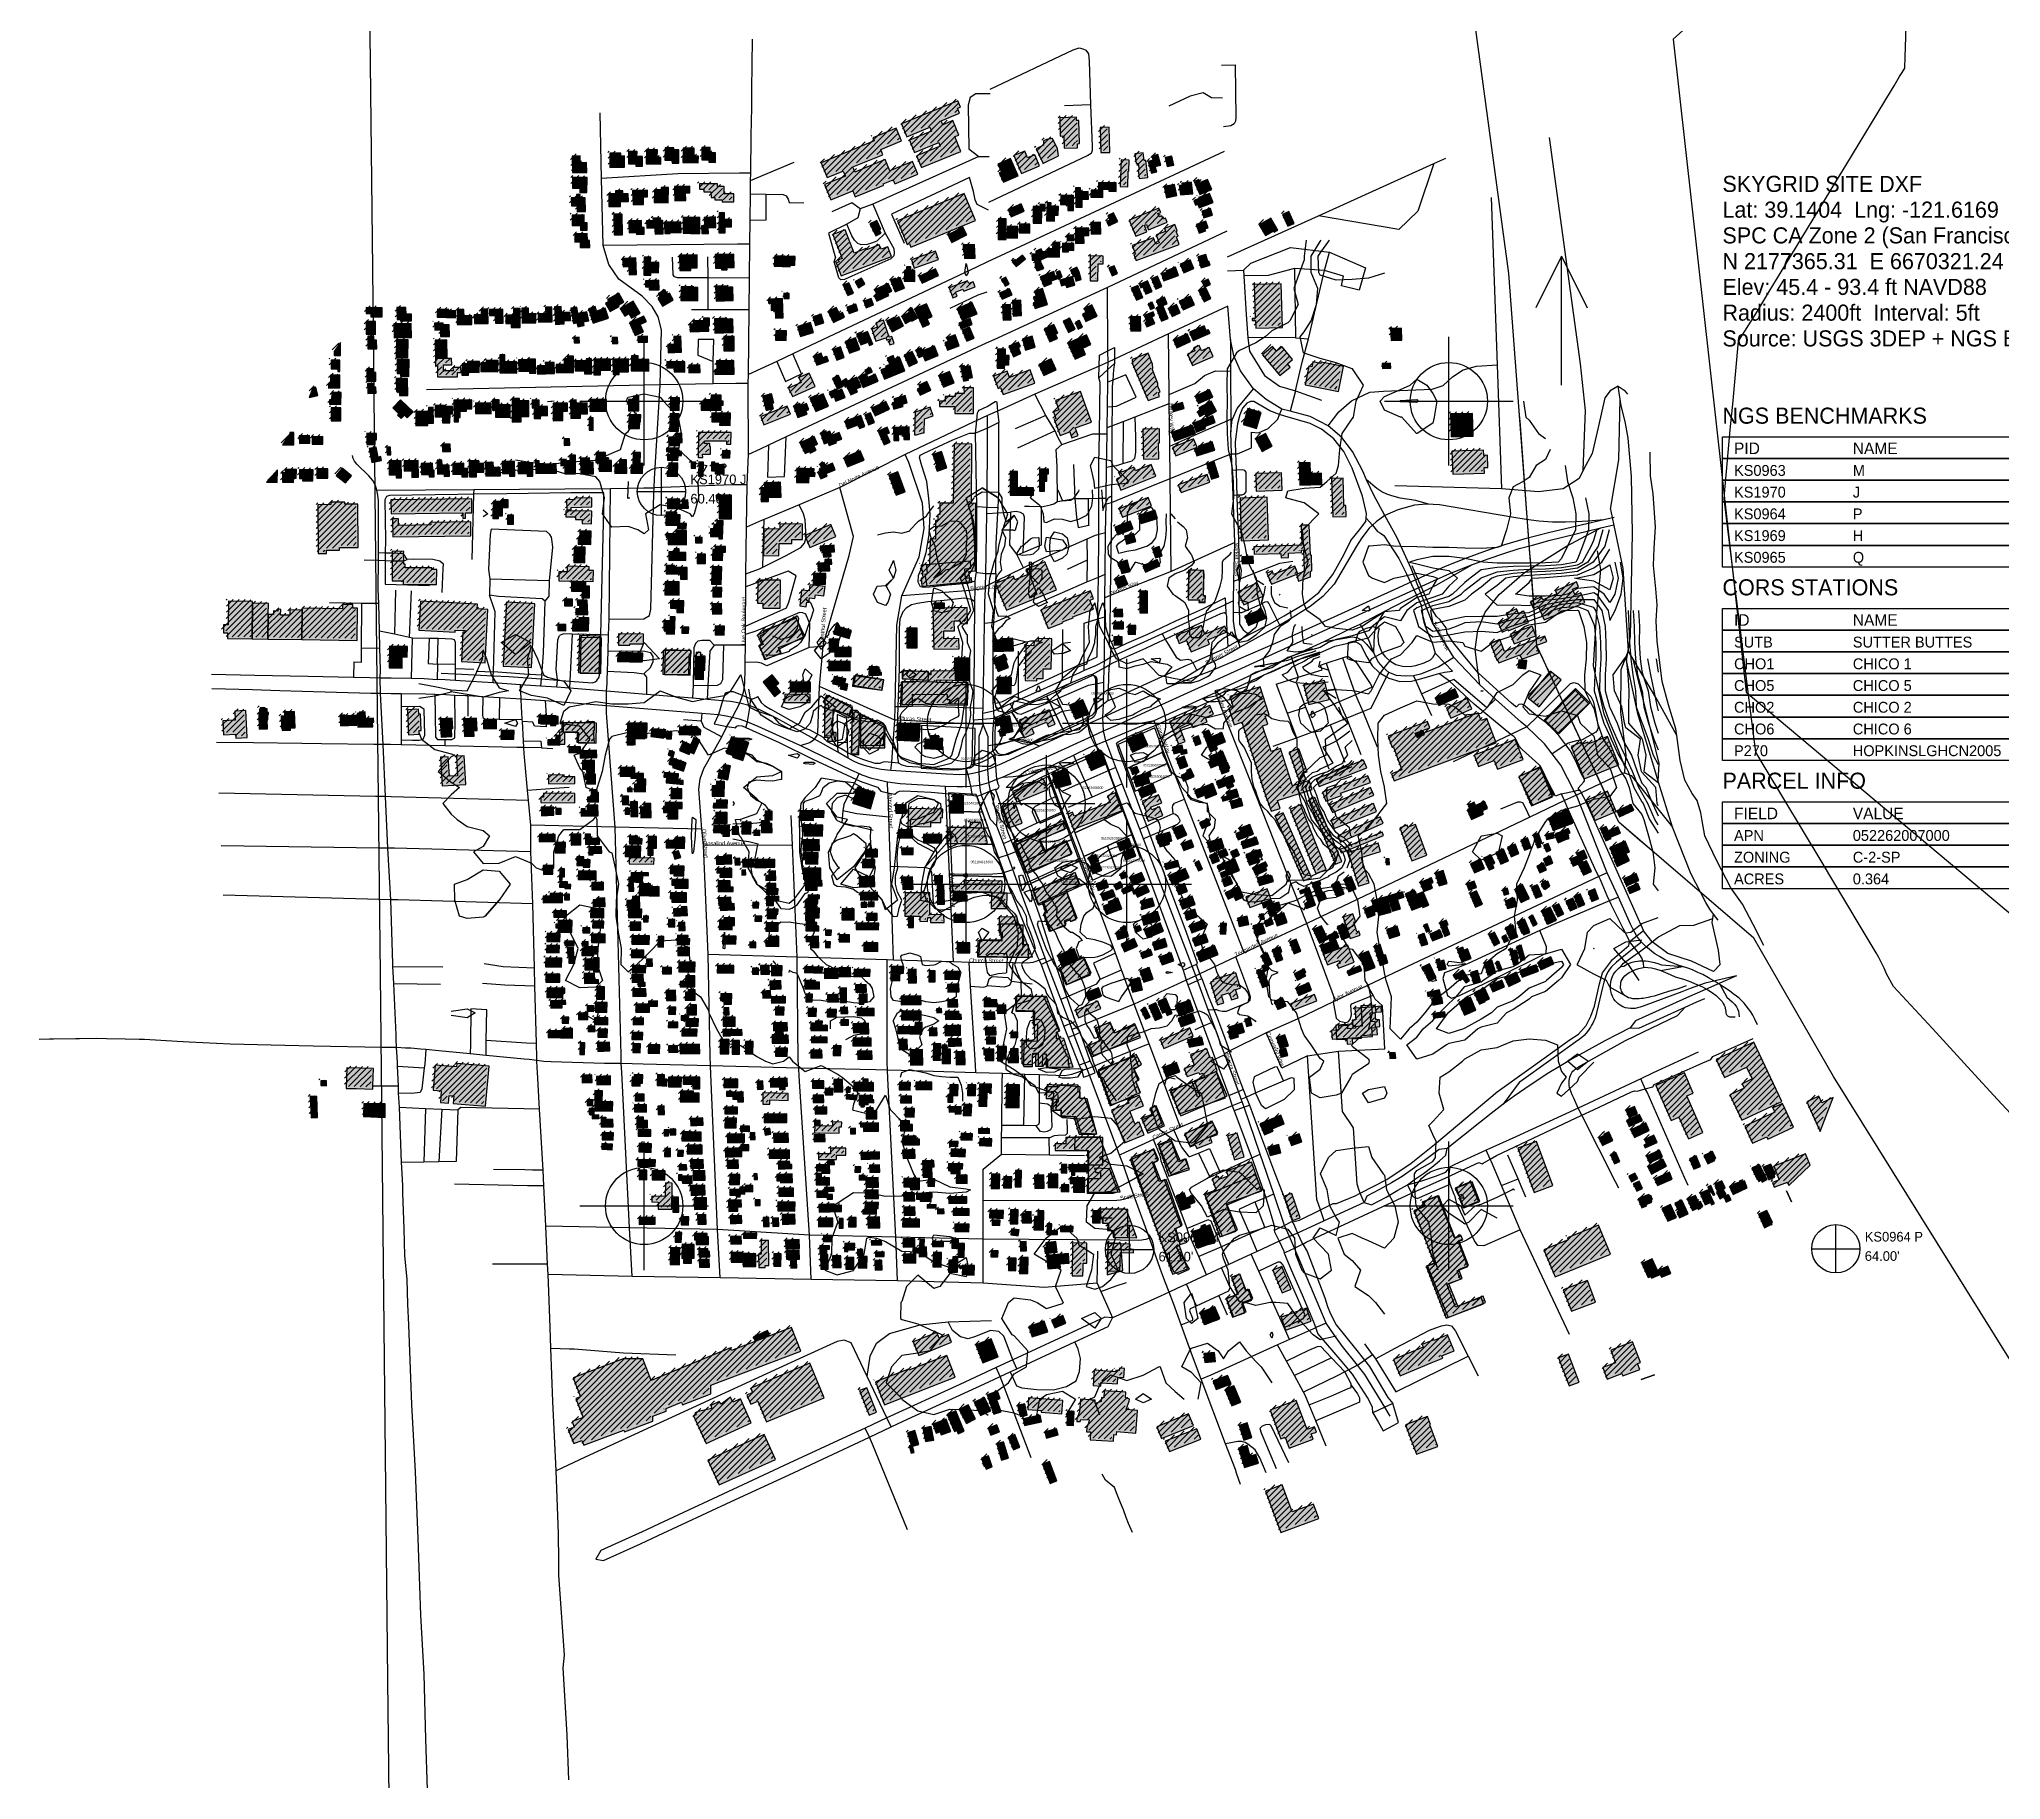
# Model space of a CAD drawing. Extents: x 6576311 to 6728256, y 2029764 to 2237541.
# Drawn here: x 6666566 to 6673879, y 2173726 to 2180215 of the extents above; entities that cross this region are included whole.
import ezdxf

# ---------------------------------------------------------------- set-up
doc = ezdxf.new("R2010")
doc.units = 21
for name, color, linetype in [('ADJOINING_LABELS', 230, 'Continuous'), ('ADJOINING_PARCELS', 241, 'Continuous'), ('BENCHMARKS', 2, 'Continuous'), ('BM_LABELS', 2, 'Continuous'), ('BUILDINGS', 9, 'Continuous'), ('CENTER', 1, 'Continuous'), ('CL_LOCAL', 4, 'Continuous'), ('CL_MAJOR', 2, 'Continuous'), ('CL_TRAIL', 6, 'Continuous'), ('CONTOUR_1FT', 251, 'Continuous'), ('CONTOUR_INDEX', 150, 'Continuous'), ('CONTOUR_MAJOR', 92, 'Continuous'), ('COUNTY_BOUNDARY', 40, 'Continuous'), ('NORTH_ARROW', 7, 'Continuous'), ('PLSS_QQ', 8, 'Continuous'), ('PLSS_QQ_3D', 7, 'Continuous'), ('PLSS_SECTION', 7, 'Continuous'), ('ROAD_LABELS', 3, 'Continuous'), ('SITE_INFO', 2, 'Continuous')]:
    doc.layers.add(name, color=color, linetype=linetype)

msp = doc.modelspace()

# ---------------------------------------------------------------- texts
at = {"layer": 'ADJOINING_LABELS'}
for s, p in [('051381006000', (6670489, 2177771.6)), ('051381013000', (6670155.8, 2177653.6)), ('051381012000', (6670189.1, 2177597.7)), ('052265005000', (6670656.1, 2177574.4)), ('051375002000', (6670002.9, 2177529.2)), ('052265003000', (6670682, 2177503.8)), ('052263008000', (6670450.1, 2177420)), ('052265004000', (6670697.5, 2177461.6)), ('052164018000', (6670003.1, 2177362.3)), ('052262006000', (6670271.7, 2177336.2)), ('052164002000', (6670013.4, 2177299.4)), ('052164003000', (6670023.3, 2177239.2)), ('052251013000', (6670291, 2177220)), ('052252033000', (6670523.3, 2177231.2)), ('052252004000', (6670590.9, 2177207.4)), ('052164013000', (6670038.4, 2177143)), ('052251020000', (6670317.5, 2177148.6)), ('052252024000', (6670501.6, 2177166.1)), ('052252022000', (6670517.9, 2177122.1)), ('052252005000', (6670606.1, 2177149)), ('052164005000', (6670052.9, 2177058.8)), ('052251021000', (6670347.2, 2177068.7))]:
    msp.add_text(s, height=9, dxfattribs=at).set_placement(p)
at = {"layer": 'BM_LABELS'}
for s, p in [('KS1970 J', (6668993.7, 2178555.8, 60.4)), ("60.40'", (6668993.7, 2178483.8, 60.4)), ('KS0963 M', (6670738.8, 2175730.4, 61.1)), ('KS0964 P', (6673371.9, 2175732.6, 64)), ("61.10'", (6670738.8, 2175658.4, 61.1)), ("64.00'", (6673371.9, 2175660.6, 64))]:
    msp.add_text(s, height=36, dxfattribs=at).set_placement(p)
at = {"layer": 'ROAD_LABELS'}
for s, rotation, p in [('Harkey Way', 270.5959, (6670779, 2178857.1)), ('Del Norte Avenue', 25.4079, (6669551.1, 2178543.5)), ('Market Street', 270.6391, (6671023, 2178338.3)), ('Baptist Lane', 4.5989, (6670037.9, 2178160.1)), ('Perkins Way', 21.6402, (6670558.6, 2178140.4)), ('Live Oak Boulevard', 89.5652, (6669198.8, 2177956)), ('Chestnut Street', 84.8679, (6669488.4, 2177951.2)), ('Sutter Street', 295.7333, (6671760.5, 2178039.1)), ('Sumner Street', 27.5957, (6670917.9, 2177883)), ('Kiley Avenue', 291.5441, (6670959.1, 2177759.6)), ('Alturas Street', 357.0944, (6669765.7, 2177676.5)), ('Francis Way', 291.1946, (6670728.7, 2177658.1)), ('Colusa Avenue', 11.4361, (6670243.6, 2177472.1)), ('Almond Street', 271.8772, (6669730.3, 2177404)), ('Plumas Street', 284.3087, (6670127.5, 2177357.6)), ('Olive Street', 274.5832, (6669036.7, 2177269.9)), ('Rosalind Avenue', 0.1573, (6669041.9, 2177209.3)), ('Rockholt Way', 290.4347, (6670446.1, 2177161.2)), ('Walnut Street', 272.605, (6669960.1, 2177103.7)), ('Teegarden Avenue', 25.3984, (6671026.8, 2176794.3)), ('Church Street', 359.0486, (6670032.3, 2176773.4)), ('Aylor Avenue', 25.4656, (6671389.9, 2176625.7)), ('Cemetery Way', 293.9735, (6671139.7, 2176510.7)), ('Shasta Street', 290.3167, (6670984.3, 2176432.6)), ('Center Street', 24.5223, (6670720, 2176112.7)), ('Scott Street', 8.9198, (6670596.6, 2175887.1))]:
    msp.add_text(s, height=15, rotation=rotation, dxfattribs=at).set_placement(p)
at = {"layer": 'SITE_INFO'}
for s, height, p in [('SKYGRID SITE DXF', 60, (6672841.2, 2179645.3)), ('Lat: 39.1404  Lng: -121.6169', 60, (6672841.2, 2179549.3)), ('SPC CA Zone 2 (San Francisco) (0402) NAD83', 60, (6672841.2, 2179453.3)), ('N 2177365.31  E 6670321.24 (US ft)', 60, (6672841.2, 2179357.3)), ('Elev: 45.4 - 93.4 ft NAVD88', 60, (6672841.2, 2179261.3)), ('Radius: 2400ft  Interval: 5ft', 60, (6672841.2, 2179165.3)), ('Source: USGS 3DEP + NGS Benchmarks', 60, (6672841.2, 2179069.3)), ('NGS BENCHMARKS', 60, (6672841.2, 2178781.3)), ('PID', 43.2, (6672884.4, 2178667.9)), ('NAME', 43.2, (6673327.2, 2178667.9)), ('KS0963', 40.5, (6672884.4, 2178586.9)), ('M', 40.5, (6673327.2, 2178586.9)), ('KS1970', 40.5, (6672884.4, 2178505.9)), ('J', 40.5, (6673327.2, 2178505.9)), ('KS0964', 40.5, (6672884.4, 2178424.9)), ('P', 40.5, (6673327.2, 2178424.9)), ('KS1969', 40.5, (6672884.4, 2178343.9)), ('H', 40.5, (6673327.2, 2178343.9)), ('KS0965', 40.5, (6672884.4, 2178262.9)), ('Q', 40.5, (6673327.2, 2178262.9)), ('CORS STATIONS', 60, (6672841.2, 2178141.4)), ('ID', 43.2, (6672884.4, 2178028)), ('NAME', 43.2, (6673327.2, 2178028)), ('SUTB', 40.5, (6672884.4, 2177947)), ('SUTTER BUTTES', 40.5, (6673327.2, 2177947)), ('CHO1', 40.5, (6672884.4, 2177866)), ('CHICO 1', 40.5, (6673327.2, 2177866)), ('CHO5', 40.5, (6672884.4, 2177785)), ('CHICO 5', 40.5, (6673327.2, 2177785)), ('CHO2', 40.5, (6672884.4, 2177704)), ('CHICO 2', 40.5, (6673327.2, 2177704)), ('CHO6', 40.5, (6672884.4, 2177623)), ('CHICO 6', 40.5, (6673327.2, 2177623)), ('P270', 40.5, (6672884.4, 2177542)), ('HOPKINSLGHCN2005', 40.5, (6673327.2, 2177542)), ('PARCEL INFO', 60, (6672841.2, 2177420.5)), ('FIELD', 43.2, (6672884.4, 2177307.1)), ('VALUE', 43.2, (6673327.2, 2177307.1)), ('APN', 40.5, (6672884.4, 2177226.1)), ('052262007000', 40.5, (6673327.2, 2177226.1)), ('ZONING', 40.5, (6672884.4, 2177145.1)), ('C-2-SP', 40.5, (6673327.2, 2177145.1)), ('ACRES', 40.5, (6672884.4, 2177064.1)), ('0.364', 40.5, (6673327.2, 2177064.1))]:
    msp.add_text(s, height=height, dxfattribs=at).set_placement(p)

# ---------------------------------------------------------------- hatches: boundary and pattern name
at = {"layer": 'BUILDINGS_HATCH'}
for points in [[(6669780.2, 2179899.4), (6669800, 2179851), (6669886.1, 2179886.3), (6669892.1, 2179871.4), (6669810, 2179837.9), (6669828.6, 2179792.8), (6669919.2, 2179830), (6669924.9, 2179815.5), (6669836.9, 2179779.8), (6669854.9, 2179736.1), (6670002.2, 2179796.1), (6669979.5, 2179851.4), (6669994, 2179857.3), (6669971.9, 2179911.4), (6669934.5, 2179896), (6669928.8, 2179910.5), (6669997.3, 2179938.5), (6669989.6, 2179957), (6670000.6, 2179961.8), (6669990.9, 2179985.5)], [(6670441.8, 2179911.6), (6670433.6, 2179911.2), (6670433.3, 2179923.6), (6670370.9, 2179921.9), (6670372.6, 2179853.8), (6670385.6, 2179854.2), (6670386.7, 2179808.7), (6670436.9, 2179810), (6670436.5, 2179824.9), (6670443.9, 2179825.3)], [(6669480.8, 2179753.9), (6669503.7, 2179699), (6669563.7, 2179723.3), (6669571.2, 2179704.7), (6669493.6, 2179673.1), (6669517.1, 2179616.4), (6669598.6, 2179649.8), (6669607.8, 2179627.3), (6669699.3, 2179664.5), (6669699.3, 2179664.5), (6669714.3, 2179670.4), (6669712, 2179675.8), (6669749.1, 2179690.9), (6669755.1, 2179676), (6669840.9, 2179711), (6669821.1, 2179758.6), (6669737, 2179724), (6669719.8, 2179765.8), (6669607.1, 2179719.4), (6669599.4, 2179738.3), (6669711.2, 2179784), (6669702.9, 2179804), (6669780.2, 2179835.6), (6669760.5, 2179883.2), (6669673.8, 2179847.6), (6669679, 2179835.2)], [(6670307.8, 2179751.9), (6670366.4, 2179779.4), (6670362.3, 2179805.7), (6670344, 2179844.5), (6670321.3, 2179841.2), (6670310.5, 2179836), (6670309.5, 2179819.3), (6670282.9, 2179806.4), (6670307.5, 2179754.4)], [(6670557.2, 2179792.6), (6670554.2, 2179886.2), (6670521.6, 2179885.4), (6670524.3, 2179791.8)], [(6668553.1, 2179779.1), (6668554.4, 2179717.2), (6668607.5, 2179718.2), (6668606.8, 2179754.6), (6668583.2, 2179754.1), (6668582.5, 2179780)], [(6668692.8, 2179789.6), (6668693.6, 2179736.4), (6668748.3, 2179737.3), (6668747.6, 2179779.6), (6668734.8, 2179779.2), (6668734.5, 2179790.1)], [(6668763, 2179750.5), (6668789.7, 2179750.3), (6668789.7, 2179741.2), (6668814.7, 2179740.9), (6668815.1, 2179777.3), (6668794.4, 2179777.2), (6668794.6, 2179796.5), (6668763.4, 2179796.8)], [(6668829.1, 2179750.4), (6668883.3, 2179749.2), (6668883.7, 2179774), (6668870.1, 2179773.9), (6668870.6, 2179802.3), (6668830, 2179803.2)], [(6668898.8, 2179763.5), (6668925.8, 2179763.2), (6668925.8, 2179752.3), (6668950.5, 2179752.4), (6668950.8, 2179802.3), (6668931.8, 2179802.6), (6668931.8, 2179809.1), (6668899.2, 2179809.7)], [(6668965.8, 2179754.6), (6669022.8, 2179754.1), (6669023.3, 2179778.9), (6669007.1, 2179779.2), (6669007.5, 2179808.4), (6668966.4, 2179808.5)], [(6669036.4, 2179764.8), (6669062.2, 2179764.5), (6669062.2, 2179755.8), (6669087.2, 2179755.5), (6669087.6, 2179791.2), (6669067.2, 2179791.5), (6669067.1, 2179811.1), (6669036.7, 2179811.4)], [(6670160.3, 2179681.3), (6670216.1, 2179705.6), (6670187.5, 2179770), (6670139.6, 2179748.6), (6670152.8, 2179719.5), (6670144.9, 2179716.2)], [(6670277.3, 2179784.2), (6670250.1, 2179772.8), (6670239.8, 2179797.1), (6670199.6, 2179780.6), (6670227.7, 2179714), (6670295.1, 2179742.4)], [(6670624.1, 2179664), (6670626.1, 2179722.6), (6670628.4, 2179722.3), (6670629.9, 2179763.4), (6670599.3, 2179764.4), (6670595.7, 2179665)], [(6670699.1, 2179699.3), (6670690.9, 2179763), (6670685.8, 2179762.2), (6670682, 2179791), (6670650.8, 2179786.8), (6670655.5, 2179751.2), (6670662.8, 2179751.9), (6670666.1, 2179727.5), (6670662.9, 2179727.2), (6670667.1, 2179695.1)], [(6670713.5, 2179778.4), (6670717.5, 2179763.4), (6670700, 2179758.6), (6670712.1, 2179715), (6670731.9, 2179720.5), (6670726.4, 2179739.8), (6670746.8, 2179745.4), (6670735.9, 2179784.7)], [(6670795.3, 2179745.2), (6670788.4, 2179778.7), (6670763.4, 2179773.8), (6670770.4, 2179740.4)], [(6668553.8, 2179659), (6668581.9, 2179658.7), (6668581.7, 2179643.4), (6668607.2, 2179642.8), (6668608.1, 2179698.5), (6668554.5, 2179699.8)], [(6669027.2, 2179655.8), (6669043.9, 2179655.9), (6669043.9, 2179645.7), (6669070.3, 2179645.8), (6669070.4, 2179624.3), (6669084.3, 2179624.4), (6669084.6, 2179615.6), (6669112.4, 2179615.8), (6669112.4, 2179608.8), (6669155.8, 2179609), (6669155.4, 2179638.5), (6669119.7, 2179638.4), (6669119.6, 2179666), (6669094.6, 2179665.9), (6669094.3, 2179675.8), (6669027.1, 2179675.1)], [(6670580.5, 2179647.4), (6670580.9, 2179679.5), (6670514.8, 2179680.3), (6670514.4, 2179655.9), (6670554.1, 2179655), (6670553.8, 2179648)], [(6670816.3, 2179668.8), (6670820.2, 2179633.9), (6670866.1, 2179638.4), (6670861.7, 2179681.4), (6670825.7, 2179677.6), (6670826.5, 2179669.6)], [(6670921.2, 2179691.8), (6670893.7, 2179680.1), (6670888.8, 2179691.7), (6670871.9, 2179684.3), (6670893, 2179636), (6670937.2, 2179654.8)], [(6668549.4, 2179623.6), (6668549.9, 2179593), (6668571.4, 2179593.1), (6668571.5, 2179571.6), (6668602.1, 2179572.1), (6668601.3, 2179623.8), (6668583.2, 2179623.8), (6668583.1, 2179635.4), (6668568.4, 2179635.3), (6668568.4, 2179623.7)], [(6668689.2, 2179637.7), (6668689.7, 2179590.7), (6668732.8, 2179591.2), (6668732.4, 2179609.8), (6668762.5, 2179609.9), (6668762.1, 2179638.3), (6668742.2, 2179638.3), (6668741.9, 2179649.9), (6668714.7, 2179649.8), (6668714.7, 2179638.1)], [(6668777.9, 2179650.8), (6668779.8, 2179596.9), (6668819.3, 2179598.5), (6668818.3, 2179626.2), (6668834.2, 2179627), (6668833.2, 2179652.5)], [(6668858.1, 2179606), (6668910.8, 2179604.7), (6668912.3, 2179661.5), (6668884.2, 2179662.2), (6668884, 2179653), (6668859.3, 2179653.7)], [(6668934.7, 2179666), (6668936, 2179612.5), (6668976, 2179613.4), (6668975.3, 2179641.8), (6668991.8, 2179642.2), (6668991.1, 2179667.3)], [(6669815.6, 2179439.9), (6670056.6, 2179538.9), (6670014.4, 2179639.9), (6669765.6, 2179537.6), (6669802, 2179449.7), (6669810.2, 2179453)], [(6670320.6, 2179538.2), (6670350.4, 2179536.8), (6670351.1, 2179559), (6670364.7, 2179558.7), (6670366, 2179591.5), (6670337.9, 2179592.9), (6670338.5, 2179604.9), (6670323.1, 2179605.5)], [(6670422.3, 2179632.2), (6670374.4, 2179632.7), (6670373.9, 2179598.8), (6670401.2, 2179598.2), (6670401, 2179576.4), (6670421.4, 2179576.1)], [(6670430.1, 2179588.5), (6670454.2, 2179589), (6670453.5, 2179617.4), (6670477.4, 2179617.8), (6670477, 2179646.6), (6670447.8, 2179646.1), (6670447.4, 2179660.7), (6670428.7, 2179660.6)], [(6670486.7, 2179625.5), (6670530.9, 2179625), (6670531.1, 2179651.6), (6670487.1, 2179652.1)], [(6670759.9, 2179665.3), (6670768.6, 2179623.8), (6670806.6, 2179631.6), (6670797.9, 2179673.1)], [(6670888, 2179624), (6670889.1, 2179621), (6670870.5, 2179613.7), (6670877, 2179596.6), (6670885.3, 2179599.5), (6670890.1, 2179586.4), (6670942.2, 2179606.3), (6670929.3, 2179639.8)], [(6668552.3, 2179558.8), (6668552.7, 2179519.8), (6668583.6, 2179520), (6668583.7, 2179502.5), (6668608.9, 2179502.6), (6668608.5, 2179530.3), (6668598, 2179530.2), (6668597.6, 2179559.4)], [(6668707.9, 2179562), (6668708.8, 2179484.8), (6668740.6, 2179484.9), (6668739.4, 2179562.5)], [(6668764.5, 2179538.2), (6668765.5, 2179493.4), (6668791.9, 2179493.9), (6668792.2, 2179487), (6668821.4, 2179487.4), (6668821, 2179513.3), (6668811.4, 2179512.9), (6668810.7, 2179539.1)], [(6668830, 2179537.7), (6668830.7, 2179510.4), (6668861, 2179511.3), (6668861.7, 2179488), (6668891.5, 2179488.8), (6668890.4, 2179539.1), (6668882.5, 2179539), (6668882.1, 2179548.9), (6668854.1, 2179548), (6668854.4, 2179538.2)], [(6668896.9, 2179532.9), (6668897.7, 2179490.3), (6668918.7, 2179490.8), (6668918.4, 2179492.9), (6668958.9, 2179493.8), (6668957.9, 2179533.9)], [(6668966.9, 2179491.7), (6668993.5, 2179491.8), (6668993.5, 2179490.3), (6669028.7, 2179490.5), (6669028.2, 2179550.2), (6668966.6, 2179549.6)], [(6669035.1, 2179518.6), (6669035.8, 2179490.2), (6669060.8, 2179490.6), (6669060.1, 2179512.8), (6669088.2, 2179513.3), (6669087.2, 2179551.9), (6669044.9, 2179550.6), (6669045.6, 2179519)], [(6669099.6, 2179493.3), (6669123.1, 2179492.7), (6669123.3, 2179515.6), (6669146.9, 2179515.4), (6669147, 2179542.7), (6669120.7, 2179543), (6669121.1, 2179567), (6669100.7, 2179567.3)], [(6669703.9, 2179506.1), (6669688.4, 2179538.8), (6669662.7, 2179526.6), (6669684.4, 2179481.6), (6669704.8, 2179491.1), (6669699.1, 2179503.5)], [(6670170.3, 2179468), (6670171.4, 2179545.2), (6670141.9, 2179545.8), (6670140.5, 2179468.6)], [(6670238.2, 2179573.5), (6670226.5, 2179600.8), (6670177.8, 2179579.8), (6670189.5, 2179552.5)], [(6670271.3, 2179528.8), (6670303, 2179528.2), (6670303.4, 2179568.7), (6670293, 2179568.6), (6670293.1, 2179590.5), (6670271.9, 2179590.4)], [(6670316.1, 2179599), (6670296.2, 2179598.5), (6670296.9, 2179574.1), (6670316.7, 2179574.6)], [(6670523.6, 2179488.7), (6670522.3, 2179532.4), (6670486.8, 2179531.6), (6670488.1, 2179487.9)], [(6670549.4, 2179557.7), (6670557.4, 2179541), (6670544.9, 2179535.1), (6670553.2, 2179518.4), (6670586.9, 2179534.9), (6670570.6, 2179568)], [(6670654.1, 2179480.2), (6670695.7, 2179497.1), (6670685.9, 2179521.1), (6670693.6, 2179524.4), (6670701.6, 2179504.4), (6670770.7, 2179532.8), (6670764.7, 2179547.7), (6670756.2, 2179544.4), (6670751.3, 2179556.4), (6670741.7, 2179552.3), (6670736.8, 2179564.3), (6670747.3, 2179568.7), (6670740.4, 2179585.1), (6670629.4, 2179539.8)], [(6670923.3, 2179511.9), (6670915.6, 2179535.9), (6670879.1, 2179524.1), (6670889.7, 2179492.1), (6670914.9, 2179500.2), (6670912, 2179508.2)], [(6670940.2, 2179558.3), (6670933, 2179583.7), (6670899.8, 2179574.1), (6670907.3, 2179548.6)], [(6671137.9, 2179482.6), (6671167.6, 2179499.9), (6671170.4, 2179494.8), (6671184, 2179502.5), (6671157.7, 2179547.5), (6671114.4, 2179522.6)], [(6671201.3, 2179561.5), (6671221.4, 2179517.6), (6671244.9, 2179528.2), (6671224.6, 2179572.2)], [(6668562.5, 2179488.6), (6668563.2, 2179458.3), (6668582.2, 2179458.8), (6668582.8, 2179437.6), (6668618.6, 2179438.5), (6668617.9, 2179464.4), (6668609.7, 2179464), (6668609, 2179489.8)], [(6669555.5, 2179332.4), (6669743.7, 2179404.6), (6669729.7, 2179441), (6669704.5, 2179431.4), (6669697.9, 2179447.8), (6669649.5, 2179429.3), (6669647.5, 2179434.4), (6669603.9, 2179417.5), (6669570.3, 2179504), (6669524.7, 2179486.7), (6669559.4, 2179397.6), (6669544.7, 2179392.1), (6669547.9, 2179384.5), (6669536.8, 2179380.4)], [(6670024.5, 2179485.6), (6670009.6, 2179513.9), (6669953, 2179484.9), (6669967.9, 2179456.5)], [(6670175.1, 2179473.8), (6670213.1, 2179472.9), (6670214.3, 2179516.6), (6670176.3, 2179517.5)], [(6670219.5, 2179492.9), (6670258.4, 2179492), (6670259.1, 2179525.5), (6670220.5, 2179526.4)], [(6670370.8, 2179456.4), (6670344.2, 2179456.7), (6670343.7, 2179433), (6670324.4, 2179433.3), (6670324, 2179403.4), (6670369.9, 2179402.5)], [(6670423.8, 2179464.3), (6670423.5, 2179485.4), (6670397.4, 2179484.6), (6670398, 2179463.5)], [(6670460.4, 2179482.7), (6670478.8, 2179482.7), (6670478.4, 2179510.8), (6670428.8, 2179510.2), (6670429.8, 2179453.4), (6670461, 2179453.9)], [(6670720.2, 2179474.6), (6670640.9, 2179445.9), (6670652.9, 2179413.9), (6670647, 2179411.7), (6670655, 2179389.9), (6670816.1, 2179448.8), (6670805.2, 2179478.3), (6670811.7, 2179480.5), (6670805.1, 2179498.3), (6670808.8, 2179499.8), (6670799.9, 2179523.8), (6670760.9, 2179509.4), (6670764.9, 2179498.1), (6670729.8, 2179485.2), (6670740.7, 2179455.1), (6670729.1, 2179450.6)], [(6668741, 2179397.5), (6668742.5, 2179366.6), (6668763.8, 2179367.7), (6668765.3, 2179336.1), (6668793.1, 2179337.3), (6668790, 2179399.9)], [(6668820.3, 2179334.5), (6668846.2, 2179334.2), (6668846.1, 2179344.8), (6668875, 2179344.2), (6668876, 2179382.8), (6668845.4, 2179383.4), (6668845.9, 2179401.6), (6668821.8, 2179402.2)], [(6668953.2, 2179409.6), (6668953.8, 2179352.5), (6668995.3, 2179353), (6668995.2, 2179362.1), (6669018.6, 2179362.4), (6669018.2, 2179410.3)], [(6669086.3, 2179412.1), (6669087.1, 2179361.4), (6669109.8, 2179361.5), (6669109.8, 2179355), (6669130.8, 2179355.1), (6669130.8, 2179362.7), (6669156.3, 2179363.2), (6669155.5, 2179413.1)], [(6669307.8, 2179407.2), (6669306.3, 2179368.5), (6669365, 2179366.6), (6669365, 2179372.4), (6669383.4, 2179371.8), (6669384.4, 2179404.6)], [(6669817.5, 2179391.8), (6669828.4, 2179361.3), (6669918.5, 2179393), (6669907.3, 2179423.9)], [(6670054.6, 2179398.3), (6670053, 2179449.6), (6670010.1, 2179448.3), (6670011.1, 2179421.8), (6670014.2, 2179422.1), (6670014.9, 2179397)], [(6670242.6, 2179395.8), (6670231.2, 2179409.9), (6670206.9, 2179390.2), (6670204.1, 2179393.4), (6670193.6, 2179385), (6670208.2, 2179367.6)], [(6670310.6, 2179360.4), (6670300.5, 2179384), (6670300.2, 2179392.4), (6670322.9, 2179401.9), (6670321.9, 2179423.4), (6670305.8, 2179422.6), (6670301.5, 2179433.2), (6670281.1, 2179424.7), (6670281.4, 2179413.4), (6670266.7, 2179413), (6670267.6, 2179390.8), (6670278.4, 2179391.2), (6670279.3, 2179365.3), (6670284.8, 2179351.9), (6670291, 2179352.3)], [(6670380.4, 2179421.9), (6670403.3, 2179421.6), (6670403.3, 2179427.8), (6670423.2, 2179427.5), (6670423.6, 2179453.4), (6670380.8, 2179453.9)], [(6670512.7, 2179313.9), (6670513.3, 2179377.6), (6670532.3, 2179377.3), (6670532.4, 2179406.1), (6670484.5, 2179406.6), (6670483.8, 2179314.1)], [(6670870.4, 2179360.2), (6670856.6, 2179391.8), (6670819.3, 2179375.6), (6670833, 2179344)], [(6670897.6, 2179362.5), (6670931.3, 2179372.1), (6670926.7, 2179387.4), (6670922.5, 2179386.3), (6670915, 2179412.1), (6670885.5, 2179404)], [(6668825.8, 2179314.5), (6668826.2, 2179291.2), (6668840.1, 2179291.2), (6668840.1, 2179279.9), (6668876.7, 2179280.8), (6668876, 2179315.8)], [(6669607.7, 2179309.7), (6669620.6, 2179288.3), (6669643.8, 2179302.2), (6669630.9, 2179323.6)], [(6669757.3, 2179272.8), (6669791.9, 2179286.4), (6669775.8, 2179326.4), (6669759.1, 2179319.8), (6669757.4, 2179324.2), (6669739.6, 2179316.8)], [(6669790.6, 2179312.3), (6669829.8, 2179311.4), (6669830.7, 2179352.5), (6669815.1, 2179352.8), (6669815.4, 2179365.9), (6669798.6, 2179366.6), (6669798.4, 2179352), (6669791.6, 2179352.4)], [(6669857, 2179305.3), (6669919, 2179334), (6669907.3, 2179359), (6669845.3, 2179330.4)], [(6669972.4, 2179250.4), (6669988.3, 2179256.7), (6669982.5, 2179272), (6670009.7, 2179282.3), (6670012.6, 2179275), (6670055, 2179291.2), (6670047.6, 2179310.1), (6670031.2, 2179303.8), (6670027.2, 2179314.4), (6669958.1, 2179287.9)], [(6670151.9, 2179318.9), (6670156.8, 2179309.5), (6670159, 2179310.6), (6670167.1, 2179294.2), (6670181.8, 2179301.2), (6670177.8, 2179310.3), (6670178.3, 2179310.3), (6670170, 2179327.4)], [(6670297.7, 2179328.6), (6670312, 2179292.3), (6670341.1, 2179303.7), (6670337.7, 2179312.1), (6670379.9, 2179328.6), (6670371, 2179351.2), (6670357.1, 2179345.6), (6670363.7, 2179329.3), (6670355.8, 2179326.3), (6670347.2, 2179348.1)], [(6670427.1, 2179297.5), (6670417.6, 2179330.6), (6670370.6, 2179316.9), (6670376.9, 2179295.1), (6670393.1, 2179299.9), (6670396.2, 2179288.6)], [(6670444.5, 2179343.8), (6670434.5, 2179364.9), (6670410.1, 2179353.5), (6670420.2, 2179332.4)], [(6670450.8, 2179318.4), (6670445.1, 2179339.8), (6670425.2, 2179334.3), (6670431, 2179312.8)], [(6670553.6, 2179361.8), (6670566.2, 2179333), (6670585.5, 2179341.1), (6670572.9, 2179369.9)], [(6670715.1, 2179274.7), (6670698.2, 2179313.9), (6670667.3, 2179300.7), (6670672.7, 2179288.3), (6670679.8, 2179291.3), (6670691.3, 2179264.7)], [(6670712, 2179321.3), (6670728.6, 2179282.7), (6670751, 2179292.3), (6670734.7, 2179330.8)], [(6670758.8, 2179313.8), (6670813.8, 2179333.4), (6670802.6, 2179364.3), (6670766.9, 2179351.4), (6670768.6, 2179346.7), (6670749.4, 2179340)], [(6670932.5, 2179300), (6670923.6, 2179319.6), (6670901.8, 2179310.1), (6670910.7, 2179290.1)], [(6668677.6, 2179229.7), (6668694.7, 2179199.2), (6668728.4, 2179217.9), (6668725.5, 2179223.4), (6668745.3, 2179234.4), (6668726.5, 2179268.2), (6668684.6, 2179244.7), (6668689.4, 2179236.3)], [(6668732.1, 2179210.3), (6668748.7, 2179182.7), (6668763.9, 2179191.8), (6668773.9, 2179174.8), (6668806.5, 2179193.8), (6668779.9, 2179238.5)], [(6668872.6, 2179249.1), (6668889.5, 2179220), (6668929.6, 2179242.8), (6668915.1, 2179268.2), (6668908, 2179264.2), (6668898.8, 2179280.2), (6668873.1, 2179265.5), (6668880, 2179253.5)], [(6668958.3, 2179240.4), (6669021, 2179239.5), (6669021.6, 2179288.7), (6669006.3, 2179289), (6669006.6, 2179291.2), (6668958.9, 2179291.7)], [(6669087.7, 2179293.7), (6669089.3, 2179238.7), (6669153.4, 2179240.8), (6669151.8, 2179290.7), (6669130.2, 2179290.2), (6669130.2, 2179295)], [(6669089.3, 2179238.7), (6669153.4, 2179240.8), (6669151.8, 2179290.7), (6669130.2, 2179290.2), (6669130.2, 2179295), (6669087.7, 2179293.7)], [(6669339.4, 2179176.4), (6669336.9, 2179247.8), (6669284.4, 2179246.1), (6669285, 2179230.1), (6669294.1, 2179230.5), (6669295.1, 2179203.9), (6669310.1, 2179204.3), (6669311.4, 2179175.2)], [(6669362, 2179267.2), (6669341.6, 2179267.4), (6669341.4, 2179247.8), (6669361.8, 2179247.5)], [(6669601.4, 2179268.2), (6669583.9, 2179306.7), (6669563.3, 2179297.5), (6669580.7, 2179259)], [(6669676.7, 2179224), (6669667.8, 2179248), (6669640.1, 2179237.7), (6669649, 2179213.7)], [(6669733.3, 2179258.9), (6669729.3, 2179267.6), (6669744.9, 2179275), (6669730.8, 2179304), (6669679.9, 2179280.1), (6669688.2, 2179262.7), (6669678.3, 2179257.9), (6669688, 2179237.6)], [(6670155.6, 2179245), (6670193.3, 2179261.9), (6670183, 2179284.4), (6670145.3, 2179267.5)], [(6670194.5, 2179240.8), (6670197.3, 2179182.5), (6670227.9, 2179184.1), (6670225.1, 2179242.4)], [(6670306.3, 2179285), (6670276.3, 2179275.4), (6670282.1, 2179257.2), (6670272.7, 2179254.2), (6670279.3, 2179233.9), (6670271.7, 2179231.3), (6670278.3, 2179210.6), (6670325.3, 2179225.7)], [(6670637.3, 2179286), (6670656.5, 2179241.3), (6670680.6, 2179251.6), (6670661.6, 2179296.3)], [(6670774.8, 2179173.7), (6670755.3, 2179222.4), (6670770.6, 2179228.7), (6670760.8, 2179252.7), (6670730.8, 2179240.5), (6670740.3, 2179216.9), (6670729.8, 2179212.8), (6670749.8, 2179163.7)], [(6670815.9, 2179238.7), (6670830.2, 2179206), (6670872.4, 2179224.4), (6670858.1, 2179257.1)], [(6670908.6, 2179235.8), (6670934.4, 2179248.3), (6670914.1, 2179290.5), (6670888.3, 2179278.3)], [(6671201.2, 2179140.5), (6671195.9, 2179303.3), (6671095.5, 2179300.3), (6671099.5, 2179173.6), (6671088.1, 2179173.2), (6671088.5, 2179165.9), (6671100.6, 2179166.3), (6671101.6, 2179137.6)], [(6667784.9, 2179191.8), (6667802.5, 2179191.5), (6667802.3, 2179179.8), (6667844.6, 2179179.3), (6667845, 2179213.5), (6667785.1, 2179214)], [(6667898.9, 2179214.1), (6667899.9, 2179169.7), (6667912.7, 2179170.1), (6667913, 2179163.5), (6667954.1, 2179164.4), (6667953.4, 2179189.2), (6667933.3, 2179189.1), (6667932.9, 2179214.6)], [(6668049.6, 2179177.9), (6668118.2, 2179176.4), (6668118.7, 2179202.3), (6668092.9, 2179202.9), (6668092.9, 2179207.3), (6668050.3, 2179208.2)], [(6668124.6, 2179151.7), (6668179, 2179151.2), (6668179.2, 2179183.2), (6668148.8, 2179183.5), (6668149, 2179207.5), (6668125.2, 2179207.8)], [(6668187.7, 2179187.3), (6668188.1, 2179154.8), (6668239.1, 2179155.4), (6668238.4, 2179209.3), (6668213.1, 2179208.9), (6668213.5, 2179187.7)], [(6668244.3, 2179207.2), (6668245, 2179184.2), (6668266, 2179184.7), (6668266.4, 2179156.3), (6668295, 2179156.7), (6668293.9, 2179208.1)], [(6668305.5, 2179155), (6668325.6, 2179155.1), (6668325.4, 2179140.1), (6668358.6, 2179139.9), (6668359.2, 2179210.2), (6668333.9, 2179210.4), (6668333.7, 2179185.7), (6668305.7, 2179185.6)], [(6668365.7, 2179212), (6668366.8, 2179156.7), (6668417.2, 2179157.6), (6668416.8, 2179191.1), (6668390.4, 2179190.6), (6668390.1, 2179212.5)], [(6668425.9, 2179190.4), (6668426.9, 2179159.5), (6668478.5, 2179161.5), (6668476.5, 2179216.1), (6668453.9, 2179215.3), (6668454.5, 2179191.6)], [(6668487.3, 2179217.6), (6668490.4, 2179151.7), (6668523, 2179153.3), (6668522.7, 2179164.6), (6668546.2, 2179165.8), (6668544.7, 2179197.5), (6668512.9, 2179195.9), (6668511.7, 2179218.5)], [(6668547.2, 2179212.1), (6668557.9, 2179155.3), (6668570.4, 2179157.5), (6668573.3, 2179143), (6668597.1, 2179147.4), (6668594.5, 2179160.9), (6668614.3, 2179164.6), (6668607.9, 2179198.5), (6668574.2, 2179192.1), (6668569.6, 2179216.2)], [(6668613.3, 2179209.8), (6668631.1, 2179155.6), (6668688, 2179174.4), (6668675.7, 2179211.5), (6668643.4, 2179201.2), (6668637.9, 2179217.9)], [(6668766.6, 2179158.3), (6668788.1, 2179110.4), (6668819.2, 2179124.3), (6668806.9, 2179151.6), (6668829.9, 2179161.9), (6668820.4, 2179182.6)], [(6668992.5, 2179124.3), (6669061.7, 2179126.4), (6669061.3, 2179146.5), (6669065, 2179146.5), (6669064.3, 2179174.9), (6669042.2, 2179174.4), (6669042.5, 2179166), (6669003.7, 2179164.8), (6669004, 2179152.8), (6668991.8, 2179152.4)], [(6669153.3, 2179121.7), (6669151.7, 2179171.6), (6669129.6, 2179170.8), (6669129.6, 2179174.4), (6669083.1, 2179172.8), (6669085, 2179119.2)], [(6669450, 2179179.4), (6669460.4, 2179147.8), (6669491.2, 2179157.7), (6669481.2, 2179189.4)], [(6669560, 2179196.2), (6669549, 2179190.7), (6669537.5, 2179214.4), (6669507.2, 2179199.7), (6669526.7, 2179159), (6669568.3, 2179178.8)], [(6669585, 2179192.3), (6669617.8, 2179203.4), (6669609.8, 2179226.7), (6669576.9, 2179215.6)], [(6669685.2, 2179088.6), (6669722.3, 2179101.5), (6669725.5, 2179092.4), (6669736.2, 2179096.1), (6669738.8, 2179088.8), (6669733.4, 2179087), (6669737.5, 2179075.3), (6669753.3, 2179080.9), (6669744.7, 2179106.7), (6669735.1, 2179103.4), (6669713.3, 2179166.7), (6669685.5, 2179157.1), (6669690.7, 2179141.4), (6669669.7, 2179134.1)], [(6669788.5, 2179146.2), (6669770.8, 2179180), (6669754.9, 2179171.9), (6669752.1, 2179177.4), (6669724.9, 2179163.4), (6669745.5, 2179123.8)], [(6669805.6, 2179205.7), (6669810.4, 2179196.9), (6669781.5, 2179180.8), (6669795.8, 2179155.3), (6669816.8, 2179167.1), (6669819.1, 2179163.1), (6669840.6, 2179175.2), (6669819.1, 2179213.4)], [(6669876.6, 2179172.8), (6669895, 2179181.3), (6669873.5, 2179228.5), (6669829.6, 2179209), (6669860.3, 2179141.4), (6669885.5, 2179152.8)], [(6669987.6, 2179210.1), (6670006.8, 2179166.8), (6670062.6, 2179191.4), (6670043.1, 2179234.7)], [(6670044.6, 2179151.7), (6670036, 2179173.1), (6669993.8, 2179155.8), (6670002.7, 2179134.4)], [(6670159.6, 2179167.8), (6670189.4, 2179169), (6670187.2, 2179225.8), (6670157.4, 2179224.6)], [(6670383.7, 2179163.3), (6670403.5, 2179121.8), (6670428.1, 2179133.2), (6670408.3, 2179175)], [(6670455, 2179140.6), (6670443.8, 2179165.7), (6670428.5, 2179159.1), (6670439.7, 2179134)], [(6670468.4, 2179196.1), (6670455.6, 2179190.2), (6670468.2, 2179162.9), (6670510.1, 2179182.4), (6670490.7, 2179224.6), (6670461.5, 2179211)], [(6670633.5, 2179179.6), (6670635.1, 2179126.5), (6670673.4, 2179127.4), (6670671.8, 2179180.5)], [(6670685.4, 2179185), (6670695.1, 2179161.7), (6670688, 2179158.7), (6670694.9, 2179142.7), (6670724.6, 2179155.3), (6670714, 2179180), (6670724.2, 2179184.4), (6670718.2, 2179198.6)], [(6670709.4, 2179206.5), (6670724.4, 2179213.5), (6670714.7, 2179234.6), (6670699.7, 2179228)], [(6670774.9, 2179211.2), (6670789.2, 2179180.7), (6670819.8, 2179195), (6670805.4, 2179225.5)], [(6667784.4, 2179114.6), (6667819.6, 2179114.4), (6667819.9, 2179162.4), (6667784.8, 2179162.7)], [(6667790.4, 2179107.7), (6667790.9, 2179060), (6667824.3, 2179060.5), (6667823.9, 2179093.2), (6667813.7, 2179092.8), (6667813.4, 2179108.1)], [(6667888, 2179153.6), (6667889.1, 2179101.5), (6667953.8, 2179102.9), (6667952.7, 2179155)], [(6667896.5, 2179028.4), (6667940.2, 2179027.8), (6667941, 2179093.4), (6667897.4, 2179093.9)], [(6668040, 2179156.1), (6668040.7, 2179130.6), (6668061.4, 2179131), (6668062.1, 2179105.9), (6668095.8, 2179106.8), (6668094.5, 2179150.5), (6668069.9, 2179149.6), (6668069.8, 2179156.9)], [(6668042, 2179092.7), (6668043.4, 2179026), (6668086.8, 2179027), (6668085.4, 2179093.6)], [(6668559.3, 2179102.5), (6668560.2, 2179082.5), (6668579.8, 2179083.3), (6668578.8, 2179103.3)], [(6668701.6, 2179102.3), (6668702.6, 2179079), (6668723, 2179079.9), (6668722, 2179103.2)], [(6668797.8, 2179106.4), (6668798.4, 2179084.5), (6668834.1, 2179085.8), (6668833.5, 2179108)], [(6668960.5, 2179048.1), (6668958.3, 2179107.8), (6668931.6, 2179106.9), (6668932.9, 2179077.1), (6668909.9, 2179076.6), (6668910.9, 2179046)], [(6669156.8, 2179106.4), (6669117.9, 2179105.9), (6669118.5, 2179052.7), (6669157.3, 2179053.3)], [(6669352.1, 2179128), (6669311.8, 2179128.9), (6669310.9, 2179093.2), (6669351.1, 2179091.9)], [(6669404.1, 2179106), (6669452.8, 2179121.1), (6669440.8, 2179158.2), (6669392.3, 2179143.1)], [(6669570.7, 2179087.8), (6669586.7, 2179043.8), (6669624.7, 2179057.4), (6669608.9, 2179101.4)], [(6669612.8, 2179115.2), (6669628.6, 2179074.9), (6669656.3, 2179085.6), (6669661.5, 2179072.8), (6669673.4, 2179077.3), (6669654.4, 2179125.3), (6669632.6, 2179116.8), (6669630.6, 2179122.2)], [(6669995.6, 2179072.1), (6669980.4, 2179113.1), (6669949.5, 2179101.7), (6669954.4, 2179088.3), (6669941.9, 2179083.9), (6669952.2, 2179055.8)], [(6670024.1, 2179088.6), (6670051, 2179099.6), (6670034.1, 2179140.7), (6670006.9, 2179129.6)], [(6670243.2, 2179056), (6670279.5, 2179066.7), (6670267.7, 2179107.4), (6670231.4, 2179097.1)], [(6670354.7, 2179115.1), (6670363.2, 2179118.8), (6670348.9, 2179151.1), (6670312.6, 2179135.3), (6670333.8, 2179087), (6670361.6, 2179099.1)], [(6670487, 2179077), (6670470.7, 2179112.7), (6670400.8, 2179081), (6670427.7, 2179021.8), (6670467, 2179039.8), (6670456.5, 2179063.1)], [(6670858.2, 2179087.4), (6670845.3, 2179116.4), (6670794.4, 2179094), (6670807.3, 2179064.6)], [(6670854.4, 2179122.7), (6670867.8, 2179091.4), (6670931, 2179118.3), (6670925, 2179131.7), (6670916.2, 2179128), (6670908.5, 2179145.8)], [(6671644.7, 2179137.7), (6671603.9, 2179136.4), (6671605.5, 2179091.3), (6671646.3, 2179092.9)], [(6667653.9, 2178986.2), (6667678.9, 2178985.9), (6667678.9, 2178975.4), (6667687.1, 2178975.4), (6667687.2, 2179018), (6667653.8, 2179017.9)], [(6667665.3, 2179050.7), (6667665.3, 2179035.1), (6667689.7, 2179035.5), (6667689, 2179083.6)], [(6667899.9, 2178968.3), (6667912.6, 2178968.3), (6667912.7, 2178958.1), (6667944.4, 2178957.9), (6667945, 2179020.9), (6667900.2, 2179021.5)], [(6668042.9, 2179024.2), (6668043.3, 2178997.6), (6668050.3, 2178997.7), (6668050.8, 2178955.8), (6668124.8, 2178956.5), (6668124.8, 2178972.1), (6668138.4, 2178972.2), (6668138.3, 2178990.7), (6668108.5, 2178990.3), (6668108.8, 2178978.6), (6668073.4, 2178978.5), (6668073, 2179000.7), (6668103.6, 2179000.8), (6668103.3, 2179024.8)], [(6668283, 2178970.6), (6668346.5, 2178970.1), (6668346.7, 2179012), (6668301.3, 2179012.2), (6668301.5, 2179037.7), (6668283.3, 2179038)], [(6668352.6, 2179018.9), (6668353.6, 2178976), (6668393.9, 2178976.9), (6668394.2, 2178969.2), (6668416.9, 2178969.7), (6668415.5, 2179022.1), (6668389.7, 2179021.3), (6668389.7, 2179019.8)], [(6668493.2, 2178972.5), (6668557.8, 2178972.5), (6668557.8, 2179033.6), (6668535.4, 2179033.9), (6668535.5, 2179023.7), (6668523.3, 2179023.7), (6668523.1, 2179002.2), (6668493.3, 2179002.1)], [(6668563.3, 2179015.5), (6668564, 2178977.9), (6668598.3, 2178978.4), (6668598.7, 2178967.2), (6668625.9, 2178967.6), (6668624.8, 2179023.7), (6668605, 2179023.3), (6668605.3, 2179016.4)], [(6668633.3, 2178964), (6668658.2, 2178963.8), (6668658.5, 2178980.9), (6668695.3, 2178980.3), (6668695.7, 2179021.5), (6668634.2, 2179022.3)], [(6668704.8, 2179022.2), (6668705.9, 2178964.7), (6668728.3, 2178965.1), (6668728.3, 2178974.3), (6668763.4, 2178974.8), (6668762.7, 2179023.2)], [(6668772.5, 2178978.1), (6668838, 2178977.3), (6668838.7, 2179020.6), (6668798.4, 2179021.5), (6668798.6, 2179033.9), (6668773.4, 2179034.2)], [(6669502, 2179032.1), (6669487, 2179026.9), (6669480.9, 2179044), (6669452.1, 2179033.7), (6669464.4, 2178999.5), (6669508, 2179015)], [(6669524.8, 2179057.7), (6669538.9, 2179018.1), (6669566.9, 2179028), (6669552.9, 2179067.7)], [(6669773.1, 2179029.2), (6669754.1, 2179021.9), (6669749, 2179035), (6669727.2, 2179026.1), (6669736.6, 2179002.5), (6669720.8, 2178996.2), (6669723.4, 2178989.7), (6669703.8, 2178981.6), (6669717.3, 2178947.8), (6669793.5, 2178978.3)], [(6669820.9, 2179050.9), (6669790.1, 2179037), (6669809.6, 2178994.8), (6669840.1, 2179009.1)], [(6669868.7, 2179016.2), (6669917.7, 2179035.3), (6669904, 2179070.6), (6669858.1, 2179052.9), (6669853.5, 2179064.2), (6669833.4, 2179056.4), (6669844.6, 2179028.1), (6669861.6, 2179034.7)], [(6670168.6, 2179059.7), (6670138.8, 2179060.6), (6670136.9, 2178988.5), (6670164.9, 2178987.9), (6670165.2, 2179001), (6670180.5, 2179000.7), (6670181.5, 2179035.7), (6670167.9, 2179036)], [(6670225.7, 2179042.8), (6670216.2, 2179065.3), (6670224.4, 2179068.6), (6670217.3, 2179085.7), (6670181, 2179070.7), (6670197.9, 2179031)], [(6670292.2, 2179002.3), (6670311.4, 2178961.2), (6670357.3, 2178982.2), (6670338.1, 2179023.6)], [(6670700.6, 2178867.4), (6670734.6, 2178880.7), (6670741.4, 2178881.1), (6670739.9, 2178898.2), (6670745, 2178900), (6670736.7, 2178921.5), (6670735.8, 2178931.7), (6670714.6, 2178986.2), (6670717.7, 2178987.3), (6670716.2, 2179003.7), (6670700.7, 2179043.7), (6670640.7, 2179020.5), (6670641.9, 2179004.5)], [(6670942.7, 2179031.3), (6670927.8, 2179065.4), (6670898.4, 2179052.9), (6670889.8, 2179072.9), (6670869.7, 2179064.1), (6670874.5, 2179053.2), (6670846.8, 2179041), (6670865.7, 2178997.8)], [(6671229.9, 2178992.4), (6671219.9, 2179004.8), (6671238.8, 2179020.1), (6671199.2, 2179068), (6671178.6, 2179051.6), (6671164, 2179069), (6671126.7, 2179038.6), (6671191.4, 2178960.6)], [(6667643.9, 2178931.2), (6667644.3, 2178914.4), (6667686.8, 2178915), (6667686.1, 2178963), (6667651.5, 2178962.5), (6667651.9, 2178931.6)], [(6667787.4, 2178939.8), (6667820.9, 2178939.5), (6667821, 2178972), (6667810, 2178971.9), (6667809.9, 2178985.8), (6667787.5, 2178986)], [(6667896.8, 2178949.3), (6667898.2, 2178901.6), (6667908.4, 2178901.7), (6667908.7, 2178886.4), (6667939.9, 2178886.9), (6667938.5, 2178950.2)], [(6668141.8, 2178962.7), (6668166.8, 2178962.5), (6668167, 2178973.4), (6668206.4, 2178972.8), (6668206.8, 2179013.2), (6668162.9, 2179013.4), (6668162.6, 2179004.7), (6668142.2, 2179004.6)], [(6668211.8, 2178976.1), (6668275.9, 2178974.9), (6668276.6, 2179016.4), (6668232.1, 2179017.4), (6668231.8, 2179008.3), (6668212.5, 2179008.5)], [(6668423, 2178996.7), (6668424, 2178966.1), (6668486.9, 2178968.2), (6668485.6, 2179010), (6668452.4, 2179009.2), (6668453.1, 2178997.5)], [(6668973.1, 2179011.7), (6668905.6, 2179013.2), (6668905.2, 2178989.6), (6668933.8, 2178988.9), (6668933.6, 2178974.7), (6668972.4, 2178973.8)], [(6668988.2, 2179000.1), (6668988.3, 2178971.3), (6669029.5, 2178971.9), (6669029.1, 2179000.6)], [(6669155.8, 2179016.5), (6669091.1, 2179015.1), (6669091.8, 2178981.6), (6669084.2, 2178981.6), (6669084.5, 2178964.8), (6669156.8, 2178966.6)], [(6669458.8, 2178919.4), (6669436.4, 2178970.3), (6669397.9, 2178953.7), (6669406.5, 2178934.5), (6669359.5, 2178913.9), (6669373.6, 2178882.2)], [(6669564.3, 2178920.9), (6669545.4, 2178960.5), (6669523.6, 2178950.3), (6669542.5, 2178910.6)], [(6669578.9, 2178940.3), (6669575.5, 2178948.3), (6669559.9, 2178941.7), (6669570.2, 2178917.7), (6669577.3, 2178920.6), (6669591.1, 2178889.4), (6669616.5, 2178900.4), (6669611.9, 2178911.3), (6669629.8, 2178919), (6669614, 2178955.4)], [(6669619.7, 2178956.5), (6669637.2, 2178916.5), (6669693.8, 2178940.4), (6669682.9, 2178965.9), (6669654.6, 2178953.7), (6669648.3, 2178968.6)], [(6669672.1, 2178974.2), (6669664.9, 2178989.8), (6669644.3, 2178980.3), (6669651.4, 2178964.6)], [(6669919.5, 2178960.3), (6669936.9, 2178917.4), (6669976.9, 2178933.6), (6669959.1, 2178976.5)], [(6670045.1, 2178953.5), (6670036.4, 2178997.2), (6670016.6, 2178993.1), (6670015.7, 2178998.2), (6670000.1, 2178995.2), (6670011.4, 2178939.9), (6670030.1, 2178943.6), (6670028.7, 2178950.2)], [(6670174.9, 2178977), (6670123.7, 2178958.6), (6670140.6, 2178912.1), (6670149.9, 2178915.7), (6670159.4, 2178889.6), (6670277.8, 2178932.3), (6670260, 2178981.8), (6670183.2, 2178954.1)], [(6671409.8, 2178901.4), (6671428.4, 2178994), (6671344.9, 2179010.4), (6671344.1, 2179006), (6671314, 2179012.1), (6671310.4, 2178993.9), (6671299.6, 2178996), (6671285.4, 2178926.4)], [(6671605.1, 2178988.5), (6671604.2, 2179007.5), (6671572.7, 2179006.3), (6671573.6, 2178987.3)], [(6667572.7, 2178878.8), (6667605, 2178886.6), (6667597.2, 2178917.5), (6667586.4, 2178914.5)], [(6667647.7, 2178853.6), (6667690.5, 2178852.7), (6667691.1, 2178897.1), (6667656.3, 2178897.7), (6667655.8, 2178869.7), (6667648.2, 2178870)], [(6667790.3, 2178931), (6667791.3, 2178893.9), (6667821.9, 2178894.7), (6667821.2, 2178917.3), (6667813.6, 2178917.3), (6667813, 2178931.5)], [(6668328.5, 2178875), (6668329.1, 2178787.2), (6668362.9, 2178787.7), (6668362.8, 2178808.1), (6668391.5, 2178808.2), (6668390.9, 2178866.9), (6668356.3, 2178866.7), (6668356.3, 2178875.1)], [(6668618.5, 2178828.1), (6668680.4, 2178826.9), (6668681.3, 2178871.4), (6668619.5, 2178872.9)], [(6668762.9, 2178829.4), (6668801.2, 2178829.2), (6668801.8, 2178884.2), (6668781.9, 2178884.2), (6668782, 2178871.8), (6668763.3, 2178872.1)], [(6668801.2, 2178829.2), (6668801.8, 2178884.2), (6668781.9, 2178884.2), (6668782, 2178871.8), (6668763.3, 2178872.1), (6668762.9, 2178829.4)], [(6668951.5, 2178831), (6668952.4, 2178877.6), (6668919.5, 2178878.2), (6668918.3, 2178831.9)], [(6669033.7, 2178831.7), (6669107.8, 2178830.5), (6669108.2, 2178850.9), (6669115.6, 2178850.6), (6669115.8, 2178865.9), (6669107.9, 2178865.8), (6669108.4, 2178887.7), (6669070.4, 2178888.3), (6669070.1, 2178870.4), (6669044.1, 2178870.7), (6669044.1, 2178859.8), (6669034.2, 2178860.1)], [(6669261.8, 2178884), (6669275.6, 2178830.9), (6669303.4, 2178837.9), (6669298.2, 2178858.3), (6669304.5, 2178859.7), (6669295.8, 2178892.9)], [(6669438.8, 2178877.1), (6669460.9, 2178826.2), (6669508.1, 2178846.4), (6669488.1, 2178892.2), (6669468.6, 2178883.7), (6669466.6, 2178888.8)], [(6669511, 2178899.2), (6669519.6, 2178877.4), (6669529.3, 2178881.4), (6669535.6, 2178865.4), (6669570.4, 2178879.1), (6669558.1, 2178909.6), (6669541.1, 2178903), (6669538.2, 2178909.9)], [(6669752.2, 2178874), (6669755.7, 2178861.6), (6669745.5, 2178858.7), (6669752.4, 2178835.4), (6669786.6, 2178845.4), (6669784.3, 2178853.7), (6669802.2, 2178858.9), (6669794.1, 2178886.2)], [(6669849, 2178914.8), (6669839.1, 2178910.4), (6669850, 2178887.2), (6669890.2, 2178905.9), (6669875, 2178938.6), (6669844.7, 2178924.6)], [(6669979.9, 2178819.6), (6670049.1, 2178819.9), (6670049, 2178915.3), (6670013.5, 2178915.2), (6670013.6, 2178893.7), (6669980.1, 2178893.5), (6669980.2, 2178883.3), (6669943.6, 2178883.2), (6669943.7, 2178865.7), (6669922.4, 2178865.6), (6669922.5, 2178845.2), (6669979.8, 2178845.5)], [(6670488.8, 2178787.5), (6670447.8, 2178901.3), (6670354.9, 2178868.2), (6670367.5, 2178833.2), (6670346.8, 2178825.9), (6670356, 2178800.8), (6670349.5, 2178798.6), (6670371.6, 2178737.5), (6670407.9, 2178750.4), (6670415.9, 2178728.9), (6670438.8, 2178737), (6670428.5, 2178765.8)], [(6670887.3, 2178856.6), (6670940.8, 2178880.5), (6670928.5, 2178907.7), (6670875.2, 2178883.8)], [(6667654.1, 2178792.4), (6667690.4, 2178792.2), (6667690.8, 2178840.7), (6667654.8, 2178840.9)], [(6667883.9, 2178840.4), (6667907, 2178818.3), (6667901.9, 2178812.8), (6667914.7, 2178800.4), (6667927.2, 2178813.2), (6667937.7, 2178803.4), (6667959.4, 2178826.1), (6667913, 2178870.7)], [(6667969.4, 2178827.3), (6667970.4, 2178773.7), (6668014.4, 2178774.6), (6668014.4, 2178783.4), (6668035.9, 2178783.8), (6668034.8, 2178842.5), (6668016.7, 2178842), (6668017, 2178828.2)], [(6668041.8, 2178807.2), (6668069.3, 2178806.9), (6668069.1, 2178785.1), (6668097.2, 2178784.8), (6668097.6, 2178817.6), (6668106.1, 2178817.3), (6668106.6, 2178846), (6668075.9, 2178846.6), (6668076.2, 2178849.2), (6668042.2, 2178849.4)], [(6668111.6, 2178869.4), (6668112.5, 2178788.1), (6668129.2, 2178788.6), (6668129.1, 2178804.2), (6668135.1, 2178804.3), (6668135, 2178827.6), (6668158.5, 2178827.7), (6668158.5, 2178836.4), (6668178.9, 2178836.9), (6668178.5, 2178870)], [(6668191.8, 2178819.1), (6668250.2, 2178817.8), (6668251.1, 2178857.9), (6668192.4, 2178859.1)], [(6668255.8, 2178832.1), (6668266.6, 2178831.8), (6668266.7, 2178805.2), (6668322, 2178805), (6668322.1, 2178852), (6668280.9, 2178852.2), (6668280.9, 2178869.7), (6668255.6, 2178870)], [(6668403.8, 2178840), (6668411.7, 2178839.6), (6668411.1, 2178800.3), (6668435.2, 2178800), (6668435.4, 2178811.7), (6668460.4, 2178811.1), (6668460.8, 2178845.3), (6668429.3, 2178845.9), (6668429.8, 2178869.2), (6668404.2, 2178869.8)], [(6668481.7, 2178792.6), (6668518.3, 2178792.7), (6668518.1, 2178828.4), (6668534.9, 2178828.5), (6668534.8, 2178858), (6668481.4, 2178857.8)], [(6668546.9, 2178869.3), (6668548.3, 2178800.5), (6668584.1, 2178801.4), (6668583.7, 2178818.1), (6668609.8, 2178818.6), (6668609.1, 2178859.4), (6668568.5, 2178858.5), (6668568.2, 2178869.8)], [(6668616.3, 2178756.7), (6668631, 2178756.4), (6668631.4, 2178802.7), (6668616.7, 2178803)], [(6668763.4, 2178763.9), (6668803.7, 2178763), (6668804.5, 2178788.5), (6668807.9, 2178788.5), (6668808.3, 2178814.7), (6668764.7, 2178815.6)], [(6668808.3, 2178814.7), (6668764.7, 2178815.6), (6668763.4, 2178763.9), (6668803.7, 2178763), (6668804.5, 2178788.5), (6668807.9, 2178788.5)], [(6668949.8, 2178753), (6668952.1, 2178818.2), (6668918.1, 2178819.2), (6668916.1, 2178754)], [(6669142.7, 2178820.5), (6669074, 2178821.3), (6669073.6, 2178787.8), (6669102.8, 2178787.2), (6669102.6, 2178775.5), (6669142.3, 2178774.9)], [(6669366.7, 2178816.7), (6669354.4, 2178847.2), (6669255.6, 2178808.6), (6669267.6, 2178777.6)], [(6669404.9, 2178848.1), (6669401.7, 2178856.9), (6669378.5, 2178848.4), (6669394.3, 2178804.8), (6669428.3, 2178816.9), (6669423.7, 2178829.6), (6669435.3, 2178833.7), (6669427, 2178856.2)], [(6669569.9, 2178790.6), (6669579.7, 2178762.6), (6669619, 2178776.6), (6669623.6, 2178763.5), (6669644, 2178770.5), (6669629.4, 2178811.6)], [(6669657.6, 2178777.1), (6669679.4, 2178785.2), (6669665.6, 2178821.6), (6669643.8, 2178813.8)], [(6669669, 2178839.4), (6669682.7, 2178810.3), (6669735.9, 2178835), (6669722.2, 2178864)], [(6669898.2, 2178810.1), (6669887.3, 2178842.9), (6669832.1, 2178824.4), (6669829.6, 2178740.3), (6669836.4, 2178740), (6669859.9, 2178747.7), (6669864.8, 2178747.7), (6669866.2, 2178799.5)], [(6670834.9, 2178837.8), (6670828.6, 2178860.3), (6670787.8, 2178848.9), (6670794.1, 2178826.3)], [(6670880.3, 2178750.2), (6670914.3, 2178763.1), (6670911.5, 2178771.1), (6670950.5, 2178785.8), (6670941.1, 2178810.9), (6670867.7, 2178782.9)], [(6670884.6, 2178824.1), (6670892.9, 2178808.5), (6670911.8, 2178818.4), (6670917.5, 2178807.5), (6670955.5, 2178827.7), (6670935.4, 2178865.2), (6670889.6, 2178840.9), (6670895.3, 2178830)], [(6671103.5, 2178763.9), (6671121.4, 2178823), (6671071.7, 2178837.7), (6671054.1, 2178778.6)], [(6671829.4, 2178732.7), (6671912.2, 2178734.6), (6671909.8, 2178819.4), (6671827, 2178817.6)], [(6667473, 2178702.5), (6667515, 2178702.6), (6667514.8, 2178748.9), (6667500.3, 2178748.8), (6667500.3, 2178743.4)], [(6667535.5, 2178736.2), (6667536.5, 2178707.1), (6667574.5, 2178708.4), (6667573.5, 2178737.5)], [(6667582.9, 2178732.8), (6667583.3, 2178704.7), (6667623.6, 2178705.6), (6667623.2, 2178733.7)], [(6667787.5, 2178703.8), (6667818.4, 2178703.9), (6667818.4, 2178721.4), (6667823.2, 2178721.4), (6667823.4, 2178745.4), (6667787.3, 2178745.6)], [(6668522.8, 2178724.3), (6668523.5, 2178700.3), (6668544.2, 2178700.7), (6668543.2, 2178725.1)], [(6668912.9, 2178699), (6668949.5, 2178700.2), (6668948.9, 2178710), (6668963, 2178710.8), (6668961.8, 2178745.8), (6668936.8, 2178744.9), (6668937.1, 2178732.9), (6668911.6, 2178731.7)], [(6669145, 2178748.4), (6669023.3, 2178748.6), (6669023.1, 2178655.3), (6669039.3, 2178655.4), (6669039.2, 2178667.8), (6669068.4, 2178667.9), (6669068.6, 2178694.9), (6669065.5, 2178695.2), (6669065.4, 2178707.2), (6669046.7, 2178707.2), (6669047, 2178717.7), (6669111.6, 2178717.6), (6669111.6, 2178717.6), (6669128.4, 2178717.7), (6669128.1, 2178704.9), (6669144.9, 2178704.7)], [(6669462, 2178682.3), (6669454.3, 2178698.7), (6669467.9, 2178704.9), (6669454.4, 2178734), (6669402.1, 2178710.1), (6669421, 2178669.8), (6669437.1, 2178677.5), (6669439.7, 2178672)], [(6669548.8, 2178748.6), (6669519.1, 2178737.9), (6669513.6, 2178753.2), (6669501.5, 2178748.8), (6669499.4, 2178754.6), (6669478.2, 2178747.2), (6669492.8, 2178706.5), (6669506.7, 2178711.3), (6669510.7, 2178700.4), (6669538.5, 2178710.3), (6669536.2, 2178715.8), (6669558, 2178723.5)], [(6669737.9, 2178711.9), (6669724.4, 2178742.4), (6669736, 2178747.2), (6669726.6, 2178768.3), (6669693.7, 2178753.9), (6669716.3, 2178702.3)], [(6669811, 2178722.7), (6669808.8, 2178770.1), (6669750.4, 2178767.3), (6669752.6, 2178718.1), (6669770.7, 2178718.9), (6669769.8, 2178740.4), (6669787.9, 2178741.6), (6669788.9, 2178721.9)], [(6670682.8, 2178649.6), (6670739.8, 2178650.9), (6670738.7, 2178710.3), (6670743, 2178710.3), (6670741.9, 2178762), (6670680.6, 2178761)], [(6670876.1, 2178744.3), (6670864.4, 2178776.3), (6670787.3, 2178748.3), (6670798.8, 2178716.7)], [(6671125.4, 2178678), (6671162.5, 2178698.2), (6671137, 2178744.7), (6671100, 2178724.5)], [(6667795.8, 2178689.2), (6667805.9, 2178637.2), (6667841.9, 2178644.3), (6667839, 2178658.5), (6667829.7, 2178656.6), (6667822.2, 2178694.4)], [(6667862.4, 2178693.5), (6667863.1, 2178664.7), (6667876.7, 2178665.2), (6667876, 2178693.9)], [(6668068.6, 2178704.6), (6668069.5, 2178677.2), (6668099, 2178678.1), (6668098.3, 2178705.4)], [(6668509.9, 2178624.8), (6668524.9, 2178624.9), (6668525.1, 2178594.3), (6668564.8, 2178594.4), (6668564.8, 2178664), (6668543.8, 2178663.9), (6668543.9, 2178642.8), (6668527.1, 2178642.7), (6668527.1, 2178648.5), (6668510.1, 2178648.5)], [(6668583.8, 2178653.2), (6668585.5, 2178593.4), (6668632.6, 2178594.7), (6668631.2, 2178638.4), (6668617.6, 2178638), (6668617.3, 2178654)], [(6668641.5, 2178636.6), (6668653.4, 2178636.3), (6668652.9, 2178604.3), (6668698.9, 2178603.4), (6668699.6, 2178644.5), (6668687.7, 2178644.5), (6668687.9, 2178654.7), (6668676.8, 2178655), (6668677, 2178673.6), (6668642.2, 2178674.2)], [(6668677, 2178673.6), (6668642.2, 2178674.2), (6668641.5, 2178636.6), (6668653.4, 2178636.3), (6668652.9, 2178604.3), (6668698.9, 2178603.4), (6668699.6, 2178644.5), (6668687.7, 2178644.5), (6668687.9, 2178654.7), (6668676.8, 2178655)], [(6668771.8, 2178596.4), (6668815.2, 2178595.8), (6668815.9, 2178633.4), (6668806.8, 2178633.3), (6668807.5, 2178674.5), (6668779.7, 2178675.1), (6668778.8, 2178626.3), (6668772.5, 2178626.6)], [(6668815.9, 2178633.4), (6668806.8, 2178633.3), (6668807.5, 2178674.5), (6668779.7, 2178675.1), (6668778.8, 2178626.3), (6668772.5, 2178626.6), (6668771.8, 2178596.4), (6668815.2, 2178595.8)], [(6668947.2, 2178644.5), (6668947.4, 2178662.3), (6668960.7, 2178662.4), (6668960.6, 2178678), (6668949, 2178678.3), (6668949, 2178689.6), (6668905, 2178689.8), (6668904.8, 2178677.8), (6668918.9, 2178677.9), (6668918.7, 2178664.7), (6668908.2, 2178665.1), (6668908, 2178645)], [(6669112.2, 2178654.6), (6669141.1, 2178654), (6669141.8, 2178680.2), (6669113.2, 2178681.2)], [(6669640.9, 2178645.2), (6669626.8, 2178679.7), (6669565.4, 2178654.7), (6669579.4, 2178620.2)], [(6669867.9, 2178219.5), (6669874.9, 2178176.7), (6670036.4, 2178193.3), (6670032.1, 2178230.4), (6670056.4, 2178232.5), (6670057.9, 2178484.5), (6670042.1, 2178483.6), (6670042.9, 2178704.8), (6669977, 2178706.8), (6669972.7, 2178484.5), (6669923.1, 2178485.5), (6669922.9, 2178442.7), (6669916.4, 2178441.7), (6669916.1, 2178420.1), (6669907.3, 2178421.1), (6669906.9, 2178351.4), (6669887, 2178352.3), (6669885.1, 2178256), (6669874, 2178252.6), (6669876.4, 2178222)], [(6669913.9, 2178604.8), (6669950.1, 2178617.3), (6669929.2, 2178677.7), (6669897.4, 2178667), (6669912.1, 2178624.8), (6669907.3, 2178623.4)], [(6670882.3, 2178693.4), (6670869.7, 2178724.7), (6670791, 2178693), (6670803.9, 2178661.4)], [(6670949.3, 2178682.7), (6670939.2, 2178713.7), (6670887.7, 2178697), (6670889.1, 2178692), (6670873.2, 2178687.2), (6670881.9, 2178661)], [(6671835.4, 2178593.3), (6671953.9, 2178597.4), (6671953.2, 2178617.8), (6671966.8, 2178618.2), (6671965.2, 2178664.1), (6671951.3, 2178663.3), (6671950.7, 2178682.6), (6671832.4, 2178678.9)], [(6667412.6, 2178563.1), (6667453.4, 2178562.5), (6667453.8, 2178609.5)], [(6667472.4, 2178563.3), (6667514.1, 2178562.4), (6667514.6, 2178578.8), (6667524.3, 2178578.9), (6667525, 2178610.2), (6667483.6, 2178611.1), (6667483.4, 2178597.6), (6667473.1, 2178597.9)], [(6667535.9, 2178577.4), (6667548.1, 2178577.1), (6667547.9, 2178568.8), (6667585.9, 2178567.8), (6667586.8, 2178609.7), (6667536.6, 2178610.6)], [(6667600.3, 2178578.8), (6667641.4, 2178578.6), (6667641.5, 2178613.2), (6667600.4, 2178613.8)], [(6667673.4, 2178588.6), (6667708.1, 2178560.7), (6667729.6, 2178587), (6667694.9, 2178615.2)], [(6667870, 2178642.6), (6667870.8, 2178590.1), (6667896.6, 2178590.6), (6667896.7, 2178580), (6667916.5, 2178580.1), (6667915.7, 2178643.1)], [(6667925.9, 2178642.8), (6667926.6, 2178604.9), (6667954.7, 2178605.4), (6667955.4, 2178581.4), (6667979.7, 2178581.8), (6667978.4, 2178643.7)], [(6667989.5, 2178633.2), (6667990.5, 2178591.7), (6668019.7, 2178592.5), (6668020, 2178582.7), (6668038.7, 2178583.2), (6668038.1, 2178608.3), (6668032.7, 2178608.3), (6668032, 2178634.5)], [(6668049, 2178645.1), (6668050.9, 2178593), (6668075, 2178593.9), (6668075.3, 2178584.8), (6668096, 2178585.6), (6668094.4, 2178627.1), (6668067.8, 2178626.3), (6668067.1, 2178645.9)], [(6668107.4, 2178633.3), (6668108.2, 2178592.5), (6668141.6, 2178593.1), (6668141.7, 2178582.9), (6668164.1, 2178583.3), (6668163.7, 2178615), (6668149.5, 2178614.9), (6668149.1, 2178634.2)], [(6668169.2, 2178643.1), (6668170.6, 2178583), (6668196.4, 2178583.4), (6668196.1, 2178599.8), (6668223.3, 2178600.7), (6668222.9, 2178633.4), (6668204.4, 2178633), (6668204.4, 2178643.6)], [(6668230.2, 2178637.1), (6668231.3, 2178585.8), (6668285.4, 2178587.1), (6668284.8, 2178618), (6668258.9, 2178617.6), (6668258.6, 2178637.6)], [(6668292.3, 2178640.7), (6668293.1, 2178595.5), (6668318.6, 2178596), (6668318.9, 2178585.8), (6668339.3, 2178586.2), (6668338.3, 2178641.6)], [(6668351.5, 2178595.7), (6668385.5, 2178595.5), (6668385.3, 2178585.7), (6668406, 2178585.4), (6668406.3, 2178635.7), (6668351.9, 2178636.2)], [(6668416.2, 2178643), (6668417.3, 2178595.6), (6668493.9, 2178597.1), (6668493.4, 2178630.9), (6668429.9, 2178629.6), (6668429.6, 2178643.4)], [(6668711.3, 2178630), (6668712, 2178596.1), (6668756.8, 2178597.1), (6668755.7, 2178646.9), (6668728.8, 2178646.5), (6668729.1, 2178630.1)], [(6668728.8, 2178646.5), (6668729.1, 2178630.1), (6668711.3, 2178630), (6668712, 2178596.1), (6668756.8, 2178597.1), (6668755.7, 2178646.9)], [(6668945.1, 2178584.7), (6668946.3, 2178634.6), (6668913.2, 2178635.2), (6668912.4, 2178604.6), (6668907, 2178605), (6668906.8, 2178585.7)], [(6669013.5, 2178637.8), (6668996.8, 2178638.5), (6668996.1, 2178615.2), (6669012.8, 2178614.5)], [(6669023.7, 2178586.1), (6669041.3, 2178586.2), (6669041.9, 2178638.3), (6669024.6, 2178638.6)], [(6669072.1, 2178605.7), (6669085.7, 2178605.3), (6669085.5, 2178594.1), (6669119, 2178593.5), (6669119.7, 2178627), (6669097.5, 2178627.2), (6669097.8, 2178633.4), (6669083.9, 2178633.4), (6669084.2, 2178637.4), (6669072.8, 2178637.7)], [(6669388.5, 2178562.5), (6669435.6, 2178560.9), (6669436.6, 2178585.3), (6669457.9, 2178584.3), (6669458.4, 2178598.2), (6669453.6, 2178598.1), (6669454.4, 2178613.4), (6669390.6, 2178616.1)], [(6669499.8, 2178595.8), (6669533.8, 2178609.8), (6669523.5, 2178634.1), (6669497.2, 2178623.1), (6669491.7, 2178636.2), (6669476.7, 2178629.9), (6669482.2, 2178617.2), (6669473.7, 2178613.5), (6669478.8, 2178601.5), (6669470.3, 2178597.8), (6669479.8, 2178575.7), (6669503.8, 2178585.6)], [(6669766.7, 2178602), (6669733, 2178589.5), (6669761.1, 2178514.6), (6669794.5, 2178527.1)], [(6670185.4, 2178514.9), (6670272.2, 2178514.5), (6670272.3, 2178542.6), (6670213, 2178542.7), (6670213.4, 2178603.5), (6670185.8, 2178603.8)], [(6670314.2, 2178567.5), (6670322.7, 2178567.6), (6670322.9, 2178594.1), (6670328.3, 2178594.2), (6670328.2, 2178612.4), (6670294.7, 2178612.6), (6670294.5, 2178530.3), (6670314.1, 2178530)], [(6670647.2, 2178619.2), (6670604.7, 2178602.3), (6670604.2, 2178603.3), (6670591.4, 2178598.6), (6670597.7, 2178582.6), (6670581.6, 2178576.3), (6670598.5, 2178534.1), (6670729, 2178586), (6670711.8, 2178628.9), (6670652.7, 2178605.7)], [(6670822.6, 2178524.9), (6670930.2, 2178563.2), (6670919.9, 2178592.3), (6670812.3, 2178553.6)], [(6670936.7, 2178574.5), (6670964.2, 2178583.4), (6670946.3, 2178638.7), (6670918.6, 2178629.8)], [(6671103.1, 2178530.4), (6671199.5, 2178533.4), (6671197.5, 2178598.6), (6671101.1, 2178595.6)], [(6671263.1, 2178635.6), (6671266, 2178551.9), (6671347.7, 2178554.4), (6671346.1, 2178597), (6671305.9, 2178595.4), (6671304.5, 2178637.3)], [(6669100.9, 2178504.2), (6669100.6, 2178426.6), (6669146.9, 2178426.4), (6669147.4, 2178514.6), (6669089.5, 2178515), (6669089.5, 2178504.1)], [(6669329.2, 2178563.4), (6669268.5, 2178560.9), (6669269.2, 2178543.5), (6669255.6, 2178542.7), (6669257.8, 2178490.6), (6669285, 2178491.8), (6669284.4, 2178506), (6669331.4, 2178508)], [(6670604, 2178433.3), (6670712.5, 2178475.2), (6670700.4, 2178506.1), (6670592, 2178464.2)], [(6671047.4, 2178345.2), (6671148.7, 2178347.8), (6671144.3, 2178506.9), (6671043.3, 2178504.3)], [(6671427, 2178577.7), (6671384.2, 2178576.8), (6671388.2, 2178434.4), (6671437.8, 2178435.7), (6671436.5, 2178476.5), (6671429.7, 2178476.5)], [(6667604.7, 2178479.4), (6667605.7, 2178296.9), (6667636.9, 2178297.4), (6667636.8, 2178309.8), (6667685.9, 2178310), (6667685.9, 2178319.5), (6667754.8, 2178320.1), (6667753.8, 2178481.8), (6667704.8, 2178481.6), (6667704.7, 2178489.3), (6667652.8, 2178489.1), (6667652.9, 2178479.6)], [(6667876.9, 2178497.6), (6667877.6, 2178445.6), (6668145.1, 2178449.2), (6668145.1, 2178428.8), (6668155.1, 2178428.8), (6668155, 2178448.5), (6668178.8, 2178449), (6668178.3, 2178501.8)], [(6668256.9, 2178428.2), (6668278.2, 2178427.9), (6668278.4, 2178437.7), (6668292.9, 2178437.8), (6668293, 2178468.8), (6668313.7, 2178468.5), (6668313.9, 2178498), (6668290.4, 2178498.2), (6668290.4, 2178491.3), (6668257.8, 2178491.9)], [(6668311.3, 2178440.4), (6668311.7, 2178406.2), (6668334.1, 2178406.6), (6668333.7, 2178440.5)], [(6668528.6, 2178434), (6668565.2, 2178433.8), (6668564.9, 2178424.7), (6668590.2, 2178424.5), (6668589.9, 2178408.8), (6668625.4, 2178408.6), (6668625.8, 2178455.2), (6668528.8, 2178455.9)], [(6668549.1, 2178469.5), (6668626.3, 2178471.2), (6668625.6, 2178505.1), (6668563.2, 2178503.4), (6668563.2, 2178498.3), (6668532, 2178497.4), (6668533, 2178460.3), (6668549.4, 2178460.7)], [(6668942.9, 2178451.1), (6668903.4, 2178451.6), (6668902.5, 2178403.2), (6668945.6, 2178402.3), (6668945.4, 2178391), (6668978.3, 2178390.4), (6668978.5, 2178409.3), (6668954.4, 2178409.9), (6668954.8, 2178441.6), (6668942.6, 2178441.9)], [(6668953, 2178464.9), (6668954, 2178500.6), (6668908.3, 2178501.5), (6668907.6, 2178465.8)], [(6668984.4, 2178497.5), (6668961.4, 2178496.3), (6668962.3, 2178480.3), (6668954.1, 2178479.9), (6668954.7, 2178465.3), (6668985.9, 2178466.9)], [(6670674.2, 2178409.2), (6670734.5, 2178428), (6670724.7, 2178458.5), (6670664.4, 2178439.7)], [(6667882.5, 2178426.3), (6667883.7, 2178359.6), (6668175.2, 2178363.7), (6668174.4, 2178415.5), (6668025, 2178413), (6668025.3, 2178404.3), (6667905, 2178402.3), (6667904.7, 2178426.4)], [(6668574.9, 2178332.3), (6668622.9, 2178331), (6668623.8, 2178380.5), (6668581.3, 2178381.4), (6668580.5, 2178351.6), (6668575.4, 2178351.9)], [(6668903.5, 2178371.5), (6668903.3, 2178358.4), (6668910.3, 2178358.4), (6668910.2, 2178331.1), (6668978.5, 2178330.3), (6668979.2, 2178383.5), (6668939.7, 2178384), (6668939.5, 2178371.3)], [(6669080.1, 2178389), (6669069, 2178389.3), (6669068.6, 2178360.9), (6669099.2, 2178359.9), (6669099, 2178352.3), (6669113.4, 2178352), (6669115.1, 2178419.4), (6669091.6, 2178420), (6669091.1, 2178406.1), (6669080.6, 2178406.5)], [(6669266, 2178289.6), (6669323.6, 2178288.8), (6669323.9, 2178335), (6669371.9, 2178334.5), (6669372.1, 2178349.8), (6669411.2, 2178349.2), (6669412.1, 2178406.8), (6669327.3, 2178407.9), (6669326.8, 2178388.6), (6669267.3, 2178389)], [(6669516.8, 2178405), (6669420.3, 2178364.2), (6669439.2, 2178319.8), (6669535.7, 2178360.7)], [(6670644.2, 2178389), (6670632.7, 2178418.1), (6670576.1, 2178395.6), (6670587.6, 2178366.5)], [(6670654.3, 2178342.1), (6670646, 2178372.2), (6670611.4, 2178362.6), (6670619.8, 2178332.4)], [(6671273.2, 2178328.3), (6671094.6, 2178322.8), (6671095.3, 2178294.8), (6671195.1, 2178297.7), (6671195.4, 2178281.3), (6671223.5, 2178282.2), (6671223.2, 2178298.9), (6671271.7, 2178300.6), (6671271.3, 2178310.4), (6671279, 2178310.8), (6671281.6, 2178230), (6671252.7, 2178220.4), (6671261, 2178194.9), (6671305.8, 2178210.1), (6671305.1, 2178231.5), (6671310.8, 2178233.4), (6671309.4, 2178290.9), (6671304.9, 2178290.5), (6671301, 2178403.4), (6671270.7, 2178402.6)], [(6667881.8, 2178195.7), (6667922.9, 2178195.9), (6667923, 2178182.4), (6668047.5, 2178182.2), (6668047.8, 2178238.3), (6668029.1, 2178238.2), (6668029.1, 2178244), (6667930.6, 2178244.4), (6667930.6, 2178257.8), (6667924.6, 2178257.8), (6667924.6, 2178269.8), (6667924.3, 2178296.2), (6667924.7, 2178305.5), (6667881.9, 2178305.7), (6667881.9, 2178298.4), (6667881.6, 2178270.5)], [(6668600.5, 2178263.2), (6668601.6, 2178320.7), (6668559.9, 2178321.6), (6668558.5, 2178264.1)], [(6668951.6, 2178314.9), (6668933.5, 2178315.2), (6668933.3, 2178303.9), (6668913.1, 2178304.2), (6668912.7, 2178272.1), (6668976.2, 2178271.3), (6668976.4, 2178300.8), (6668951.4, 2178301)], [(6669012.5, 2178337.3), (6669037.5, 2178336.7), (6669038, 2178357.5), (6669013, 2178358.1)], [(6669019.4, 2178260.5), (6669049.7, 2178259.9), (6669050.4, 2178295.6), (6669019.8, 2178295.9)], [(6669075.8, 2178272.8), (6669113.8, 2178271.5), (6669114.8, 2178302.8), (6669124.1, 2178302.5), (6669124.9, 2178323.2), (6669086, 2178324.5), (6669085.8, 2178311.8), (6669077, 2178312.1)], [(6669518.1, 2178286.3), (6669516.9, 2178301.9), (6669531.4, 2178303.1), (6669529.6, 2178328.6), (6669477.4, 2178325.1), (6669478.6, 2178306.9), (6669487.7, 2178307.6), (6669489.2, 2178284.3)], [(6670727.8, 2178280.8), (6670752.7, 2178288.6), (6670741.5, 2178323.1), (6670716.8, 2178315.4)], [(6671050.9, 2178259.2), (6671093.1, 2178260.9), (6671091.9, 2178287.1), (6671049.9, 2178285.5)], [(6668502.6, 2178196.1), (6668631.1, 2178192.6), (6668632.4, 2178234.2), (6668616.5, 2178234.5), (6668616.7, 2178248.3), (6668534.7, 2178250.5), (6668534, 2178228.6), (6668503.6, 2178229.3)], [(6668903, 2178221.4), (6668956.6, 2178220.6), (6668956.4, 2178201.3), (6668981, 2178201), (6668981.7, 2178245.8), (6668934.6, 2178246.7), (6668934.9, 2178253.3), (6668903.7, 2178253.9)], [(6669108.8, 2178181.5), (6669111, 2178247.4), (6669075, 2178248.7), (6669072.7, 2178182.8)], [(6669497.6, 2178182), (6669498.8, 2178223.2), (6669452.3, 2178224.1), (6669451.4, 2178183.3)], [(6669519.9, 2178275.7), (6669494.4, 2178274.5), (6669495, 2178262.5), (6669468.6, 2178261.7), (6669469.9, 2178231.5), (6669513, 2178232.7), (6669512.3, 2178257.5), (6669520.5, 2178257.5)], [(6669856.4, 2178175.2), (6670043.2, 2178190.2), (6670042, 2178206.2), (6670018.8, 2178204.3), (6670016.1, 2178240.3), (6670039.3, 2178242.2), (6670037.2, 2178268.8), (6669853.8, 2178254.2), (6669855.3, 2178235.6), (6669857.3, 2178236), (6669859.7, 2178205.8), (6669854, 2178205.4)], [(6670130.6, 2178185.1), (6670171.6, 2178085.8), (6670357.9, 2178162), (6670314.6, 2178266.3), (6670244.4, 2178237.6), (6670252.1, 2178218.7), (6670203.7, 2178199.2), (6670198.3, 2178212.7)], [(6670588.4, 2178168.8), (6670624.1, 2178182.8), (6670610.9, 2178215.9), (6670575.2, 2178202.2)], [(6670633.5, 2178230.9), (6670622, 2178272.7), (6670590.3, 2178263.8), (6670602.1, 2178222.4)], [(6670744.1, 2178251.4), (6670733.8, 2178275), (6670680.5, 2178251.8), (6670690.8, 2178228.2)], [(6670906.2, 2178138.8), (6670907.8, 2178234.2), (6670850.8, 2178235.1), (6670848.7, 2178124.7), (6670889.8, 2178123.8), (6670889.6, 2178115.4), (6670912.5, 2178115.2), (6670913, 2178138.5)], [(6670849.5, 2178126.4), (6670891.6, 2178125.1), (6670891.4, 2178117.6), (6670913, 2178116.9), (6670913.7, 2178139.2), (6670906.7, 2178139.4), (6670909.2, 2178222.7), (6670906.2, 2178222.8), (6670906.6, 2178234.7), (6670855.2, 2178236.2), (6670854.9, 2178223.8), (6670852.4, 2178223.8)], [(6671167.9, 2178218.9), (6671162.8, 2178232.4), (6671143.2, 2178224.7), (6671159.6, 2178182.9), (6671258.4, 2178221.2), (6671247.2, 2178249.9)], [(6668617.8, 2178175.8), (6668603.7, 2178176.1), (6668604.2, 2178190.3), (6668550.8, 2178191.2), (6668550.1, 2178157), (6668589.6, 2178156), (6668589.1, 2178132.4), (6668616.9, 2178131.8)], [(6668952.2, 2178191.4), (6668899.1, 2178192.3), (6668898.2, 2178143.1), (6668951.2, 2178142.2)], [(6669110.2, 2178170.2), (6669077.3, 2178171.2), (6669076.6, 2178136.2), (6669109.2, 2178135.6)], [(6669329.1, 2178197.7), (6669244.8, 2178198.5), (6669244, 2178112.1), (6669263.6, 2178111.9), (6669263.7, 2178094), (6669327.8, 2178093.6)], [(6669495.4, 2178174), (6669438.6, 2178181.1), (6669435.9, 2178157.7), (6669408.3, 2178160.9), (6669401.2, 2178102.2), (6669425.6, 2178099.1), (6669427.8, 2178116.2), (6669435.5, 2178115.5), (6669437.7, 2178131.9), (6669457.8, 2178129.4), (6669459.5, 2178144), (6669491.2, 2178140.1)], [(6670300.3, 2178087.8), (6670327, 2178018), (6670381.9, 2178039), (6670380.8, 2178042.3), (6670421, 2178057.7), (6670419.3, 2178061.4), (6670496, 2178090.4), (6670483.1, 2178123.5), (6670495.9, 2178128.3), (6670484.7, 2178157.8)], [(6670668.5, 2178075.9), (6670697.2, 2178075.6), (6670698.2, 2178157.2), (6670669.3, 2178157.8)], [(6671034.3, 2178154.6), (6671056.9, 2178105.9), (6671128.8, 2178138.7), (6671106.2, 2178187.7)], [(6672176.9, 2178049.9), (6672328.3, 2178114.6), (6672312.9, 2178151), (6672291.9, 2178142.2), (6672282.5, 2178164), (6672305.1, 2178173.5), (6672297.1, 2178192.1), (6672218.4, 2178158.6), (6672223.6, 2178146.6), (6672171.5, 2178124.2), (6672166.3, 2178136.5), (6672125, 2178118.9), (6672135.9, 2178093.4), (6672154.5, 2178101.5)], [(6667252.6, 2178001.7), (6667268.3, 2178001.5), (6667268, 2177980.3), (6667359.4, 2177979.1), (6667361.3, 2178112.2), (6667361.4, 2178118), (6667271, 2178119.3), (6667269.8, 2178031.8), (6667253, 2178032)], [(6667359.4, 2177979.1), (6667418.7, 2177978.2), (6667420, 2178069.8), (6667420.6, 2178111.4), (6667361.3, 2178112.2)], [(6667418.7, 2177978.2), (6667544.8, 2177976.5), (6667546.4, 2178086.5), (6667499.9, 2178087.1), (6667499.7, 2178067.7), (6667465.9, 2178068.2), (6667466.2, 2178089.3), (6667455.8, 2178089.5), (6667455.6, 2178083.1), (6667439.9, 2178083.3), (6667439.7, 2178069.5), (6667420, 2178069.8)], [(6667544.8, 2177976.5), (6667750.7, 2177973.6), (6667752.4, 2178094.1), (6667734.5, 2178094.3), (6667734.6, 2178107.1), (6667696.6, 2178107.6), (6667696.4, 2178091.5), (6667546.5, 2178093.6), (6667546.4, 2178086.5)], [(6667981.4, 2178011.2), (6668116.5, 2178004.2), (6668116.9, 2178012), (6668153.6, 2178010.1), (6668153.2, 2178003.7), (6668145.3, 2178004.1), (6668139.6, 2177894.5), (6668228.5, 2177889.9), (6668238.8, 2178089.1), (6668198.4, 2178091.2), (6668199.4, 2178109.2), (6667987.1, 2178120.1)], [(6668295.6, 2177877.5), (6668401.1, 2177871.9), (6668413.8, 2178110.3), (6668308.2, 2178115.8)], [(6668523.7, 2178102.6), (6668553.5, 2178102), (6668553.9, 2178127.5), (6668524.2, 2178128.1)], [(6668609.3, 2178124.1), (6668571.8, 2178123.2), (6668572.5, 2178104.3), (6668579.6, 2178104.3), (6668579.9, 2178092.3), (6668566, 2178091.8), (6668566.7, 2178069.3), (6668610.6, 2178070.5)], [(6668943, 2178077.4), (6668968, 2178076.8), (6668968.9, 2178121.6), (6668919.5, 2178122.8), (6668919.1, 2178094), (6668943.2, 2178093.4)], [(6669109.6, 2178111.2), (6669073.9, 2178110), (6669075.5, 2178071.4), (6669111.2, 2178073)], [(6669897.9, 2178093.8), (6669901, 2177940.8), (6669995.2, 2177942.7), (6669994.5, 2177980.5), (6669938.9, 2177979.6), (6669938.5, 2178008.7), (6669977.6, 2178009.6), (6669976.9, 2178046.4), (6669999, 2178046.8), (6669999.1, 2178035.9), (6670027.1, 2178036.4), (6670026, 2178096.5)], [(6669902.1, 2178093.8), (6669941, 2178093.2), (6669941.2, 2178112.1), (6669902.3, 2178112.7)], [(6670573.3, 2178060.9), (6670605.9, 2178062.1), (6670604.9, 2178090.2), (6670572, 2178088.9)], [(6671138.3, 2178056), (6671123.9, 2178090.2), (6671060.2, 2178064.1), (6671074.3, 2178029.5)], [(6672042.9, 2178008.9), (6672117.7, 2178039.8), (6672100.2, 2178082), (6672080.6, 2178073.9), (6672073.8, 2178091), (6672035, 2178075.1), (6672043.3, 2178054.8), (6672005.3, 2178039), (6672019.7, 2178004.8), (6672041.2, 2178013.6)], [(6668528.9, 2178009.4), (6668529.1, 2178032.3), (6668499, 2178032.6), (6668498.8, 2178010)], [(6668577.2, 2178050.4), (6668554.8, 2178051), (6668554.2, 2178009.8), (6668613.4, 2178009), (6668614.4, 2178057.4), (6668577.5, 2178058)], [(6668767.4, 2177960.8), (6668818.4, 2177960.3), (6668818.5, 2177996.7), (6668725.8, 2177997.4), (6668725.4, 2177956.3), (6668767.4, 2177955.7)], [(6668894.9, 2178046.6), (6668893.9, 2178012), (6668903.8, 2178011.7), (6668903.6, 2177997.5), (6668934.8, 2177996.5), (6668936.3, 2178061), (6668918.7, 2178061.3), (6668918.4, 2178046.3)], [(6668986.7, 2178000.4), (6668987.2, 2178022.9), (6668962.2, 2178023.6), (6668961.7, 2178001)], [(6669085.4, 2177994.6), (6669119.7, 2177993.6), (6669120.5, 2178026.8), (6669086.4, 2178027.7)], [(6669243.4, 2177992.6), (6669260.2, 2177958.5), (6669249.3, 2177952.7), (6669273.9, 2177902.1), (6669331.5, 2177926.7), (6669325.2, 2177942.7), (6669420.7, 2177989.7), (6669385.1, 2178061)], [(6669264.3, 2178009.5), (6669268.9, 2177997.2), (6669251.9, 2177990.5), (6669264.3, 2177958.5), (6669251.2, 2177953.4), (6669270.4, 2177902.5), (6669330.8, 2177924.9), (6669322.4, 2177947.5), (6669417, 2177983.2), (6669389.5, 2178056.3)], [(6669594.5, 2178010.2), (6669535.7, 2178028.1), (6669526.7, 2177998.6), (6669585.5, 2177980.6)], [(6669800.3, 2177946.2), (6669838.6, 2177946.4), (6669838.6, 2178018.8), (6669800, 2178018.7)], [(6670571.5, 2178017.2), (6670608.3, 2178017), (6670608.5, 2178041.8), (6670571.7, 2178042)], [(6670654.2, 2178028.5), (6670625.9, 2178029.1), (6670625.5, 2177996.3), (6670653.5, 2177996.1)], [(6670860, 2177931), (6670929.4, 2177959.3), (6670922.5, 2177976.1), (6670995, 2178005.5), (6670986.4, 2178027), (6670911.6, 2177996.8), (6670898.4, 2178029.5), (6670804.2, 2177991.2), (6670815.9, 2177962.5), (6670842.8, 2177973.5)], [(6672064.7, 2177960.2), (6672145.7, 2177990), (6672132.2, 2178026.4), (6672051.5, 2177996.5)], [(6667870.6, 2177871.3), (6667918.8, 2177870.5), (6667919.5, 2177911.7), (6667937.6, 2177911.4), (6667938.3, 2177950.8), (6667872, 2177951.9)], [(6668575.9, 2177853.6), (6668652.9, 2177851.5), (6668656.6, 2177989.7), (6668579.6, 2177991.8)], [(6668659.2, 2177849.7), (6668662, 2177983.3), (6668584.9, 2177984.8), (6668582, 2177851.2)], [(6668809.6, 2177892.5), (6668810.1, 2177922.8), (6668722.7, 2177924.6), (6668722, 2177894.4)], [(6668727.9, 2177895.3), (6668815.2, 2177893.5), (6668815.9, 2177926.4), (6668728.5, 2177928.2)], [(6668987.9, 2177846.3), (6668988.5, 2177908.6), (6668989.4, 2177908.6), (6668989.6, 2177923.5), (6668996.7, 2177923.5), (6668996.9, 2177934.1), (6668891.7, 2177935.5), (6668890.3, 2177847.7)], [(6668897.1, 2177846.5), (6668992.9, 2177844.5), (6668994.8, 2177936.4), (6668899.1, 2177938.4)], [(6669013.3, 2177830.9), (6669039.7, 2177830.3), (6669040.4, 2177862.4), (6669047, 2177862.3), (6669048.2, 2177915), (6669032.5, 2177915.4), (6669032.8, 2177928.6), (6669015.4, 2177928.9)], [(6669592.7, 2177946.8), (6669545.9, 2177947.3), (6669546.4, 2177978.3), (6669511.5, 2177978.5), (6669510.8, 2177931.2), (6669532.1, 2177930.9), (6669532.2, 2177913.8), (6669592.6, 2177913.3)], [(6670122.1, 2177903.5), (6670140.5, 2177857.3), (6670179.8, 2177873.1), (6670169.5, 2177899.7), (6670174.1, 2177901.2), (6670166.3, 2177920.8)], [(6670198, 2177934.4), (6670196.1, 2177981.4), (6670154.2, 2177979.7), (6670154.2, 2177975.4), (6670125, 2177974.2), (6670126.6, 2177931.9)], [(6670340.8, 2177979.1), (6670290.3, 2177980), (6670290, 2177970.8), (6670275, 2177971.1), (6670274.5, 2177953.7), (6670244.5, 2177953.9), (6670242.2, 2177824.2), (6670285.3, 2177823.3), (6670285.2, 2177831.7), (6670308.2, 2177831.4), (6670308.9, 2177867.5), (6670338.7, 2177867.3)], [(6670602.8, 2177987.1), (6670572.5, 2177986.2), (6670573.4, 2177956), (6670603.8, 2177956.9)], [(6671975.9, 2177963.4), (6672000, 2177900.2), (6672003.1, 2177901.6), (6672007.7, 2177889.3), (6672086.4, 2177919.1), (6672092.7, 2177903.1), (6672157.3, 2177927.4), (6672146.9, 2177954.7), (6672186.3, 2177969.8), (6672179.1, 2177988.7), (6672028.8, 2177931.6), (6672011.3, 2177977.1)], [(6669009.8, 2177828.5), (6669041.9, 2177827.9), (6669043.8, 2177911.7), (6669011.7, 2177912.7)], [(6669589.1, 2177860.5), (6669589.3, 2177894.3), (6669509.3, 2177894.7), (6669508.9, 2177860.9)], [(6669659.2, 2177844.4), (6669696.7, 2177843.8), (6669696.8, 2177874), (6669659.7, 2177874.6)], [(6669659.8, 2177845.5), (6669705.4, 2177844.2), (6669705.7, 2177853.9), (6669700.8, 2177854), (6669701.1, 2177863.8), (6669693.2, 2177864), (6669693.4, 2177872.7), (6669686.8, 2177872.9), (6669686.9, 2177875.2), (6669660.7, 2177875.9)], [(6670029.7, 2177824.4), (6670031.1, 2177906), (6669977.8, 2177906.9), (6669977.1, 2177858.4), (6669890, 2177859.9), (6669889.8, 2177845.3), (6669879.9, 2177845.7), (6669880.1, 2177857.7), (6669783.1, 2177859.1), (6669782.7, 2177830), (6669822.7, 2177829.4), (6669822.4, 2177817), (6669778.8, 2177817.9), (6669777.1, 2177729.4), (6669821.4, 2177728.5), (6669822.1, 2177773.7), (6669951.4, 2177771.7), (6669950.9, 2177753.8), (6669959.7, 2177753.5), (6669959.5, 2177738.2), (6670026.4, 2177737), (6670027.8, 2177815), (6669912.1, 2177817), (6669912.3, 2177826.1)], [(6669784.3, 2177831.5), (6669879.9, 2177825), (6669881.9, 2177854.5), (6669786.3, 2177861)], [(6669980.4, 2177824), (6670035.5, 2177824.3), (6670035.1, 2177907.4), (6669980, 2177907.2)], [(6672078.1, 2177871.4), (6672108.2, 2177867.9), (6672111.7, 2177898.1), (6672081.7, 2177901.6)], [(6672157.3, 2177726), (6672239.4, 2177826.2), (6672199, 2177858.8), (6672116.9, 2177759)], [(6669307.6, 2177764.2), (6669329.9, 2177782.2), (6669311.4, 2177805), (6669323.6, 2177814.6), (6669298.8, 2177845.4), (6669264.3, 2177818.3)], [(6669365.1, 2177782), (6669440.8, 2177781.2), (6669441.3, 2177818.3), (6669365.5, 2177819.1)], [(6669522.9, 2177813.4), (6669554.9, 2177805), (6669551.7, 2177793), (6669573.3, 2177787.4), (6669579.4, 2177810.3), (6669569.1, 2177813), (6669573, 2177827.8), (6669529.7, 2177839.1)], [(6669581.1, 2177810.9), (6669569.2, 2177813.4), (6669572.5, 2177830.2), (6669531.1, 2177838.7), (6669525.2, 2177811), (6669554.5, 2177805), (6669552, 2177793.3), (6669576.4, 2177788.3)], [(6669597.9, 2177802.6), (6669707.7, 2177787.4), (6669713.2, 2177826.7), (6669603.4, 2177841.9)], [(6669602.2, 2177806.8), (6669708.3, 2177788.2), (6669715.1, 2177826.1), (6669608.9, 2177844.7)], [(6669782.1, 2177735.8), (6670027, 2177731.5), (6670028.5, 2177815.7), (6669783.5, 2177820)], [(6670190.2, 2177835.7), (6670137.7, 2177836.5), (6670136.9, 2177776.1), (6670189.3, 2177775.2)], [(6671238.2, 2177431.8), (6671193.4, 2177570.4), (6671158.2, 2177559), (6671126.9, 2177655.3), (6671146.2, 2177661.6), (6671136.7, 2177691.1), (6671151.7, 2177695.9), (6671117.8, 2177801), (6671004.5, 2177764.5), (6671017.1, 2177726.3), (6671001.3, 2177721.1), (6671021.4, 2177659.3), (6671049.4, 2177668.5), (6671142.8, 2177380.4), (6671144.2, 2177380.8), (6671158.9, 2177336.4), (6671192.6, 2177347.1), (6671182.8, 2177377), (6671311.1, 2177418.3), (6671300.5, 2177451.8)], [(6671281.1, 2177805.7), (6671299, 2177734.4), (6671374.7, 2177752.9), (6671357.1, 2177824.6)], [(6671770.6, 2177759.7), (6671783.7, 2177730.3), (6671857.1, 2177763), (6671843.9, 2177792.4)], [(6672177.6, 2177675.9), (6672226.4, 2177626.2), (6672341.3, 2177738.1), (6672292.6, 2177787.8)], [(6672178.2, 2177677.4), (6672231.8, 2177624.8), (6672347.1, 2177741.2), (6672293.5, 2177793.8)], [(6667251, 2177674.2), (6667253.5, 2177621.5), (6667298.7, 2177623.7), (6667299.3, 2177609.5), (6667340.6, 2177611.5), (6667335.7, 2177711.6), (6667294.7, 2177709.6), (6667296.4, 2177676.4)], [(6667384.5, 2177698.6), (6667386.1, 2177642.9), (6667416.5, 2177643.8), (6667415.6, 2177677.5), (6667418.2, 2177677.6), (6667417.7, 2177696.9), (6667421, 2177697), (6667420.7, 2177704.8), (6667415.5, 2177704.6), (6667415.1, 2177717.9), (6667408.2, 2177717.8), (6667408, 2177722.3), (6667389.1, 2177721.8), (6667389.2, 2177717.1), (6667386.8, 2177717), (6667387.3, 2177698.6)], [(6667467.4, 2177690.7), (6667469.6, 2177645.9), (6667471.2, 2177646), (6667471.6, 2177637.9), (6667502.8, 2177639.4), (6667502.4, 2177646.5), (6667520.3, 2177647.3), (6667517.2, 2177708.9), (6667479.8, 2177707.1), (6667480.6, 2177691.4)], [(6667751.5, 2177701), (6667753.3, 2177649.9), (6667809.5, 2177651.9), (6667809, 2177668.2), (6667813, 2177668.3), (6667812.5, 2177683.9), (6667782.1, 2177682.8), (6667781.2, 2177706.7), (6667758.9, 2177705.9), (6667759.1, 2177701.2)], [(6667938.6, 2177715.3), (6667943.2, 2177622.1), (6667982.9, 2177624.1), (6667982.2, 2177637.1), (6667990, 2177637.5), (6667987, 2177699), (6667980.9, 2177698.7), (6667980, 2177717.3)], [(6669440.3, 2177772.4), (6669345, 2177772.8), (6669344.9, 2177742.5), (6669440.2, 2177742.2)], [(6669492.9, 2177618.6), (6669518.7, 2177618.3), (6669524.8, 2177632.9), (6669525.9, 2177718.2), (6669583.9, 2177693.6), (6669598.5, 2177727.6), (6669500.7, 2177769.4), (6669490.3, 2177745.7), (6669490.4, 2177740.2), (6669508.5, 2177732.3), (6669508.3, 2177718.1), (6669494.1, 2177724.2)], [(6669493, 2177613.1), (6669505.5, 2177612.7), (6669505.2, 2177597.5), (6669536.1, 2177597.7), (6669536.7, 2177629.6), (6669524.6, 2177630.1), (6669526.1, 2177715.2), (6669584, 2177685.4), (6669599.4, 2177719.6), (6669506.9, 2177768.7), (6669494.7, 2177754.7)], [(6669595, 2177669.6), (6669593, 2177551.6), (6669619.6, 2177551), (6669620.3, 2177583.1), (6669714.2, 2177581.6), (6669715.6, 2177658.1), (6669613, 2177705.8), (6669602.5, 2177706.1), (6669602.1, 2177669.3)], [(6669593.6, 2177548.6), (6669621.2, 2177547.3), (6669625.1, 2177701.4), (6669615.5, 2177711.9), (6669596.6, 2177711.7)], [(6670250.1, 2177680.8), (6670247.6, 2177687.3), (6670219.8, 2177675.9), (6670231.3, 2177648.3), (6670223.9, 2177645.3), (6670238.2, 2177610.8), (6670274.8, 2177625.9), (6670266.5, 2177645.9), (6670320.8, 2177668.3), (6670328.3, 2177650.9), (6670353.5, 2177661.5), (6670331.4, 2177714.6)], [(6670407.2, 2177732), (6670428.7, 2177679.7), (6670478.4, 2177700), (6670456.9, 2177752.3)], [(6670431.9, 2177685.5), (6670475.2, 2177704.7), (6670454.6, 2177752.3), (6670411, 2177733.2)], [(6670779.1, 2177671), (6670813, 2177586.6), (6670838.7, 2177596.9), (6670818.9, 2177645.7), (6670861.1, 2177662.2), (6670866.9, 2177648.4), (6670920.4, 2177669.8), (6670913.8, 2177686.1), (6670943.5, 2177698.3), (6670930.3, 2177731.4)], [(6671997.1, 2177591.3), (6671962.6, 2177682.6), (6671941.1, 2177674.8), (6671930.2, 2177703.9), (6671698.9, 2177617.7), (6671695.1, 2177627.5), (6671750.6, 2177648.2), (6671742, 2177671.4), (6671594.5, 2177616.2), (6671610.3, 2177574.4), (6671614.5, 2177575.8), (6671646.4, 2177491.1), (6671607.3, 2177476.4), (6671617.6, 2177449.5)], [(6671829, 2177684.2), (6671906.6, 2177718.4), (6671889.7, 2177756.6), (6671812.1, 2177722.4)], [(6667687.7, 2177694.9), (6667689.4, 2177655.5), (6667750, 2177658.1), (6667748.5, 2177694.5), (6667704.8, 2177692.6), (6667704.7, 2177695.6)], [(6668060.8, 2177681.1), (6668064.4, 2177613.1), (6668104.4, 2177615.2), (6668102.8, 2177645), (6668107.3, 2177645.2), (6668105.3, 2177683.5)], [(6668148.2, 2177680.9), (6668151.3, 2177615.1), (6668187.2, 2177616.7), (6668186.3, 2177636.6), (6668198.6, 2177637.2), (6668196.5, 2177683.1)], [(6668221.8, 2177644.9), (6668270.4, 2177643.9), (6668271, 2177675.7), (6668222.4, 2177676.7)], [(6668286.9, 2177605.8), (6668335.5, 2177604.9), (6668336.1, 2177637.2), (6668287.5, 2177638.1)], [(6668427.8, 2177664.7), (6668455.7, 2177663.8), (6668472, 2177663.7), (6668471.8, 2177656.6), (6668492.3, 2177656.1), (6668493.2, 2177692.9), (6668455.4, 2177693.7), (6668428.5, 2177694.3)], [(6668500.3, 2177661.1), (6668500.7, 2177690.2), (6668434.7, 2177691.4), (6668434.2, 2177662.3)], [(6668505, 2177587.3), (6668525.4, 2177587.3), (6668525.5, 2177633), (6668571, 2177632.1), (6668570.5, 2177594.2), (6668635.8, 2177592.1), (6668631.8, 2177638.6), (6668635.8, 2177638.6), (6668635.9, 2177670.5), (6668608.7, 2177670.5), (6668608.7, 2177667.9), (6668600.6, 2177668), (6668600.6, 2177666.4), (6668514.3, 2177666.7), (6668514.2, 2177631.1), (6668505.1, 2177631.1)], [(6668519.3, 2177667.3), (6668518.6, 2177631.3), (6668576.4, 2177630.1), (6668575.7, 2177591.8), (6668641.8, 2177590.6), (6668643.2, 2177664.6)], [(6668823.6, 2177606.7), (6668824.7, 2177662.1), (6668759.2, 2177663.2), (6668757.6, 2177584.6), (6668782, 2177583.9), (6668782.4, 2177607.6)], [(6668761.4, 2177585.3), (6668787.4, 2177584.8), (6668787.8, 2177610.6), (6668831.3, 2177609.8), (6668832.4, 2177665.3), (6668762.9, 2177666.6)], [(6668846.5, 2177615.2), (6668894.5, 2177609.2), (6668897.8, 2177635.4), (6668849.8, 2177641.4)], [(6668850.9, 2177614.9), (6668900.3, 2177611.1), (6668902.5, 2177639.7), (6668853.1, 2177643.5)], [(6668923.9, 2177629.7), (6668904.3, 2177629.6), (6668904.1, 2177606.7), (6668923.7, 2177606.4)], [(6668952.7, 2177651.3), (6668952, 2177622.5), (6669022, 2177620.6), (6669023.1, 2177649.4)], [(6668956.3, 2177624), (6669031.8, 2177621.1), (6669032.5, 2177638.4), (6669019, 2177651.7), (6668968, 2177653.6), (6668967.9, 2177649.8), (6668957.3, 2177650.2)], [(6669627.8, 2177573.5), (6669719, 2177573.4), (6669719.3, 2177648.2), (6669627.5, 2177697.6)], [(6669765.5, 2177662.3), (6669762.9, 2177601.5), (6669843.5, 2177598.2), (6669845.8, 2177659)], [(6669765.4, 2177605.1), (6669846.2, 2177599.9), (6669849.9, 2177658.7), (6669769.2, 2177663.9)], [(6670129.9, 2177680.6), (6670135.1, 2177655.5), (6670148.4, 2177658.5), (6670153, 2177636.3), (6670144.8, 2177634.4), (6670148.9, 2177616.2), (6670168.7, 2177620.3), (6670167.3, 2177628.3), (6670196.4, 2177634.3), (6670184.3, 2177691.8)], [(6670642.1, 2177557.5), (6670699.2, 2177583.2), (6670677.8, 2177630.5), (6670620.6, 2177605.1)], [(6670959.1, 2177568.7), (6670953.9, 2177581.4), (6670988.5, 2177595.4), (6670974.7, 2177629.9), (6670936.8, 2177614.5), (6670926.5, 2177639.2), (6670903.8, 2177630), (6670933, 2177558.4)], [(6671697.7, 2177624.3), (6671702.9, 2177611.9), (6671730.3, 2177623.3), (6671724.9, 2177636)], [(6668462, 2177584.4), (6668506.9, 2177583.2), (6668507.8, 2177618.9), (6668491.4, 2177619.2), (6668490.9, 2177602.4), (6668462.5, 2177603.4)], [(6668540.2, 2177556), (6668583.3, 2177554.7), (6668584, 2177576.6), (6668540.9, 2177578.2)], [(6668583.1, 2177534.3), (6668644.6, 2177536.8), (6668643.4, 2177564.4), (6668581.8, 2177561.6)], [(6668910.6, 2177545.9), (6668929.1, 2177539.8), (6668934.7, 2177556.9), (6668916.2, 2177563)], [(6669028.9, 2177601.7), (6669006.2, 2177611.5), (6668994.7, 2177584.8), (6668967.1, 2177596.7), (6668952.8, 2177563.5), (6668988.9, 2177548), (6668992.8, 2177556.8), (6669006.7, 2177550.6)], [(6669189.2, 2177525.2), (6669211.9, 2177593.4), (6669147.4, 2177614.6), (6669127, 2177553.3), (6669153.1, 2177544.7), (6669150.9, 2177537.8)], [(6669866.3, 2177570.3), (6669932.4, 2177566.5), (6669934.8, 2177608.4), (6669919.5, 2177609.5), (6669920, 2177617.5), (6669888.5, 2177619.2), (6669887.7, 2177604.2), (6669868.4, 2177605.2)], [(6670465.4, 2177541.1), (6670488.1, 2177488.7), (6670541, 2177511.6), (6670518.7, 2177563.9)], [(6670796.1, 2177550.9), (6670820.7, 2177556.4), (6670822.8, 2177547.7), (6670846, 2177552.9), (6670842.8, 2177566.7), (6670831.2, 2177564.1), (6670826.9, 2177583.4), (6670790.6, 2177575.3)], [(6670888.3, 2177618.3), (6670867, 2177610.9), (6670876.5, 2177582.2), (6670898, 2177589.5)], [(6670929.4, 2177540.9), (6670936.3, 2177524.5), (6670925.3, 2177520.1), (6670934.4, 2177497.9), (6670993.6, 2177522.6), (6670977.6, 2177560.7)], [(6671226, 2177557.1), (6671264.5, 2177446.5), (6671288, 2177454.6), (6671279.4, 2177479.4), (6671292.4, 2177483.8), (6671262.3, 2177569.6)], [(6671915.3, 2177545.1), (6671931.3, 2177503.3), (6671990.2, 2177526.1), (6672002.9, 2177493.4), (6672097.7, 2177529.8), (6672068.8, 2177604)], [(6672277.5, 2177578.5), (6672325.8, 2177458), (6672454.6, 2177509.3), (6672412.1, 2177615.3), (6672341.8, 2177587.4), (6672338.9, 2177594.6), (6672315.9, 2177585.4), (6672313, 2177592.6)], [(6668062.3, 2177538), (6668068.4, 2177431.1), (6668156.2, 2177436), (6668150.2, 2177543.2), (6668121.4, 2177541.5), (6668125.5, 2177468.8), (6668095.1, 2177467.1), (6668091, 2177539.6)], [(6668606, 2177480.9), (6668635.8, 2177480.6), (6668635.9, 2177525.4), (6668591.3, 2177525.6), (6668591.2, 2177493.9), (6668605.9, 2177493.6)], [(6668786.8, 2177500.2), (6668731.5, 2177500.7), (6668731.1, 2177466.8), (6668772, 2177466.6), (6668772, 2177459.7), (6668818.5, 2177459.5), (6668818.7, 2177477.4), (6668786.9, 2177477.6)], [(6668913.6, 2177512.4), (6668929.2, 2177507), (6668927, 2177500.1), (6668967.3, 2177486.4), (6668977.9, 2177517), (6668922, 2177536.5)], [(6669101.1, 2177489.9), (6669095.9, 2177461.4), (6669133.1, 2177454.3), (6669143.3, 2177506.4), (6669118.4, 2177511), (6669113.6, 2177487.4)], [(6670342.3, 2177477.6), (6670357.3, 2177422.6), (6670413.4, 2177438.2), (6670398.4, 2177492.7)], [(6670634.4, 2177495.2), (6670642.1, 2177473.7), (6670666.5, 2177482.6), (6670658.4, 2177504)], [(6670706.9, 2177442.7), (6670700.3, 2177465.2), (6670711.6, 2177468.6), (6670707.6, 2177482.4), (6670645, 2177464.3), (6670655.7, 2177427.9)], [(6670805.5, 2177531.2), (6670819.3, 2177494.5), (6670847.9, 2177505.2), (6670833.9, 2177541.9)], [(6670871.3, 2177466.7), (6670858.2, 2177495.8), (6670842.9, 2177488.8), (6670846.6, 2177480.8), (6670822.8, 2177470.5), (6670832.3, 2177449)], [(6671002.3, 2177486.2), (6670999.1, 2177495.3), (6671004.2, 2177496.8), (6670996.5, 2177518.9), (6670964.2, 2177507.9), (6670975.1, 2177476.6)], [(6671326.6, 2177457), (6671338, 2177428.6), (6671515, 2177498.6), (6671503.5, 2177526.9)], [(6672082.3, 2177465.3), (6672132.4, 2177358.8), (6672211.4, 2177395.7), (6672161.2, 2177502.2)], [(6672208.1, 2177390.8), (6672161.1, 2177500.2), (6672082.4, 2177466.4), (6672129.1, 2177357.3)], [(6668562.5, 2177439.5), (6668562.1, 2177465.4), (6668522.7, 2177465.2), (6668522.6, 2177471.8), (6668464.8, 2177471.5), (6668464.9, 2177438.8)], [(6668639.3, 2177438), (6668640, 2177474.5), (6668599.5, 2177475.4), (6668599, 2177456.8), (6668606.9, 2177456.5), (6668606.7, 2177438.6)], [(6668609.6, 2177371.3), (6668650.7, 2177371.1), (6668650.8, 2177406), (6668646, 2177406), (6668646, 2177416.6), (6668623.5, 2177416.5), (6668623.4, 2177389.5), (6668609.8, 2177389.5)], [(6668776.7, 2177409.5), (6668777, 2177422.2), (6668758.8, 2177422.9), (6668758.6, 2177410.1)], [(6668827.3, 2177455.9), (6668794.7, 2177456.9), (6668794.5, 2177437.2), (6668784.8, 2177437.2), (6668784.4, 2177409.9), (6668826.1, 2177408.6)], [(6668903.4, 2177442), (6668966.1, 2177436.5), (6668967.2, 2177451.8), (6668947.6, 2177453.2), (6668949.5, 2177476.5), (6668895.6, 2177481), (6668893.9, 2177464.2), (6668905, 2177463.2)], [(6668961.9, 2177420.1), (6668921.9, 2177420.6), (6668921.2, 2177384.6), (6668961.2, 2177384)], [(6669074.6, 2177392.5), (6669119.7, 2177391.2), (6669120.9, 2177447.7), (6669091.1, 2177448.3), (6669090.6, 2177430.8), (6669075.3, 2177431.1)], [(6669665, 2177346.2), (6669682.9, 2177406), (6669616.2, 2177426.1), (6669598.3, 2177366.3)], [(6670194.3, 2177409.9), (6670210.3, 2177370.7), (6670325.8, 2177417.4), (6670309.8, 2177456.7)], [(6670730.3, 2177408.6), (6670718, 2177439.5), (6670663.4, 2177417.4), (6670675.7, 2177386.8)], [(6670873.3, 2177413.5), (6670883.9, 2177386.6), (6670910.2, 2177396.9), (6670915.4, 2177384.2), (6670956.4, 2177400), (6670940.9, 2177439.7)], [(6670954.2, 2177447.4), (6670963.7, 2177423), (6670990.9, 2177433), (6670995.5, 2177421), (6671019, 2177429.8), (6671013.2, 2177444.4), (6671022.9, 2177448), (6671014.5, 2177469.9)], [(6670995.3, 2177392.9), (6670974.9, 2177387.4), (6670978.6, 2177374.6), (6671037.8, 2177391.3), (6671029.8, 2177418.9), (6670991, 2177408.2)], [(6671350, 2177407.5), (6671362.4, 2177374.1), (6671420.7, 2177395.5), (6671417.8, 2177403.5), (6671528.6, 2177444), (6671519.1, 2177469.1)], [(6671375.2, 2177359.9), (6671387.2, 2177331.9), (6671541, 2177397.1), (6671528.9, 2177425.1)], [(6672333.3, 2177376.7), (6672365.9, 2177301.9), (6672445.5, 2177336.2), (6672413, 2177411.1)], [(6668562.6, 2177403.1), (6668446.3, 2177404.1), (6668446.1, 2177389.2), (6668435.6, 2177389.1), (6668435.4, 2177369.4), (6668562.5, 2177368.5)], [(6668484.4, 2177321.6), (6668483.1, 2177353.3), (6668436.9, 2177352), (6668437.9, 2177319.9)], [(6668511.9, 2177325.7), (6668511.2, 2177347.2), (6668491.4, 2177346.7), (6668492, 2177325.2)], [(6668586.5, 2177318.4), (6668650, 2177320.1), (6668649, 2177359.8), (6668608.8, 2177358.9), (6668609.1, 2177338.1), (6668601.8, 2177338.1), (6668601.7, 2177346.5), (6668585.8, 2177346)], [(6668739.8, 2177360.9), (6668763.6, 2177361.7), (6668762.9, 2177393.4), (6668739.1, 2177392.9)], [(6668750.7, 2177325.2), (6668766.3, 2177324.6), (6668767.1, 2177348.6), (6668751.5, 2177348.9)], [(6668770.7, 2177371.6), (6668771.7, 2177316.9), (6668797.5, 2177317.4), (6668796.7, 2177372)], [(6668846.1, 2177365.7), (6668819.7, 2177365.2), (6668820.1, 2177351.7), (6668807.9, 2177351.7), (6668808.9, 2177311.6), (6668847.5, 2177312.9)], [(6668946.2, 2177308.6), (6668946.6, 2177347.5), (6668963, 2177347.2), (6668963, 2177369.1), (6668899.1, 2177369.2), (6668898.9, 2177354.3), (6668893.8, 2177354.2), (6668893.6, 2177331.7), (6668909.5, 2177331.4), (6668909.3, 2177308.8)], [(6669079.5, 2177365.2), (6669079, 2177349.2), (6669130.7, 2177347.6), (6669131.7, 2177377.8), (6669090.8, 2177379.1), (6669090.6, 2177364.9)], [(6669298.6, 2177337.3), (6669271.7, 2177338), (6669271, 2177304.1), (6669297.9, 2177303.1)], [(6669452.7, 2177314.3), (6669491.3, 2177313.7), (6669491.8, 2177338.5), (6669401.6, 2177340), (6669401.1, 2177302.8), (6669452.5, 2177301.9)], [(6669758.3, 2177361.1), (6669759.3, 2177329.1), (6669798.7, 2177330), (6669797.7, 2177362.4)], [(6669806.5, 2177347.5), (6669804.8, 2177280.8), (6669889.4, 2177279), (6669889.6, 2177295), (6669927, 2177294.1), (6669927.5, 2177313), (6669933.5, 2177312.7), (6669934.2, 2177344.7)], [(6669958.7, 2177374), (6669958.1, 2177330.3), (6670011.1, 2177329.4), (6670012.2, 2177396.1), (6669972.5, 2177397), (6669972.1, 2177373.7)], [(6670153.4, 2177351.1), (6670179.5, 2177275.1), (6670229.9, 2177292.4), (6670203.8, 2177368.1)], [(6670602.7, 2177339.2), (6670577.5, 2177405.4), (6670548.6, 2177394.3), (6670558.1, 2177369.2), (6670424.1, 2177318), (6670418.4, 2177332.9), (6670400.3, 2177325.9), (6670421.5, 2177270.3)], [(6670750.9, 2177368.6), (6670738.9, 2177398.4), (6670677.4, 2177374.1), (6670694.1, 2177333), (6670688.4, 2177330.8), (6670700.7, 2177299.5), (6670755.1, 2177321.3), (6670742.5, 2177352.9), (6670713.3, 2177341.5), (6670709, 2177352.4)], [(6671053.3, 2177358.2), (6671046.4, 2177383.7), (6671005.9, 2177372.9), (6671012.5, 2177347.5)], [(6671324.7, 2177104.4), (6671363.2, 2177119.5), (6671267.7, 2177360.2), (6671229.2, 2177344.8)], [(6671298, 2177377.8), (6671398.6, 2177139.3), (6671421.8, 2177149.3), (6671321.2, 2177387.8)], [(6671382.3, 2177301.3), (6671394, 2177272.6), (6671551.7, 2177336.3), (6671540, 2177365)], [(6671890.5, 2177343), (6671905.2, 2177312.6), (6671949.5, 2177333.9), (6671944.9, 2177343.3), (6671963.7, 2177352.4), (6671953.5, 2177373.4), (6671921, 2177357.8), (6671915.1, 2177370.1), (6671894.9, 2177360.3), (6671900.9, 2177348.1)], [(6671965.8, 2177347.2), (6671955.2, 2177372.2), (6671920.9, 2177357.9), (6671916.6, 2177368.1), (6671892.8, 2177358.1), (6671899.1, 2177343.2), (6671890.9, 2177339.9), (6671905.5, 2177306.1), (6671950.3, 2177325.2), (6671944.5, 2177338.3)], [(6672192.5, 2177311.4), (6672210.3, 2177265.2), (6672283.1, 2177292.8), (6672265.3, 2177339)], [(6672193.4, 2177309.3), (6672214.5, 2177265.7), (6672283.9, 2177299), (6672262.9, 2177342.6)], [(6672447.1, 2177338.5), (6672457, 2177316.3), (6672510.9, 2177340.2), (6672501.1, 2177362.4)], [(6669114.6, 2177244.1), (6669138.8, 2177243.4), (6669139.7, 2177284.2), (6669081, 2177285.8), (6669080.3, 2177257.8), (6669114.9, 2177256.8)], [(6669130.3, 2177292.2), (6669131, 2177332.3), (6669088.5, 2177332.8), (6669088, 2177306.2), (6669081.8, 2177306.6), (6669081.5, 2177292.7)], [(6669148.9, 2177250.8), (6669172.5, 2177250.1), (6669173.5, 2177278.9), (6669150, 2177279.5)], [(6669218.7, 2177251.1), (6669219.7, 2177295.5), (6669185.9, 2177296.1), (6669185, 2177252)], [(6669229.8, 2177247.1), (6669251.9, 2177246.8), (6669252.1, 2177264.3), (6669230, 2177264.6)], [(6669257.4, 2177300.8), (6669258.1, 2177257.1), (6669297.8, 2177257.9), (6669297.1, 2177291.4), (6669288, 2177291.4), (6669287.7, 2177301.6)], [(6669410.7, 2177260.6), (6669418.3, 2177260.3), (6669417.8, 2177245.3), (6669486.2, 2177243.8), (6669487.2, 2177285.3), (6669411.1, 2177287.2)], [(6669821.6, 2177268.1), (6669768, 2177266.8), (6669769, 2177236.6), (6669822.6, 2177237.9)], [(6670035.7, 2177275.6), (6669952.9, 2177277.1), (6669951.7, 2177217), (6670054.7, 2177213.8), (6670063.5, 2177216), (6670088.4, 2177215.7), (6670101.5, 2177219.1), (6670086.5, 2177273.3), (6670078.6, 2177273.2), (6670078.8, 2177283.1), (6670075.9, 2177294.3), (6670036.2, 2177295.3)], [(6670197.2, 2177217.2), (6670248.7, 2177104.2), (6670255.7, 2177107.4), (6670416.8, 2177180.2), (6670395.8, 2177226.2), (6670315.8, 2177190.1), (6670297.5, 2177230.1), (6670395.3, 2177274.2), (6670383, 2177301.1)], [(6670243.5, 2177108.6), (6670413.9, 2177176.3), (6670395.9, 2177221.4), (6670311.8, 2177188.3), (6670294.3, 2177231.9), (6670390.8, 2177270.2), (6670382.5, 2177291.3), (6670199.6, 2177218.8)], [(6670792.2, 2177271.1), (6670809.6, 2177233), (6670843.9, 2177248.8), (6670826.4, 2177286.6)], [(6670901.1, 2177272.7), (6670932.8, 2177285.9), (6670923.3, 2177308.5), (6670891.6, 2177295.2)], [(6671039.5, 2177272.2), (6671044.1, 2177260.2), (6671026.5, 2177253.6), (6671035.7, 2177229.6), (6671093.2, 2177251.7), (6671079.4, 2177287.3)], [(6671174, 2177318.3), (6671279.7, 2177077.3), (6671309.1, 2177089.8), (6671203.5, 2177331.2)], [(6671575.7, 2177292), (6671565.1, 2177315.6), (6671406.9, 2177245.4), (6671417.2, 2177221.7)], [(6671668.3, 2177277.4), (6671665.7, 2177284.7), (6671638.2, 2177274.7), (6671683.3, 2177152.2), (6671738.8, 2177172.5), (6671696.6, 2177287.7)], [(6672215.1, 2177250.4), (6672228.8, 2177219.2), (6672262, 2177233.7), (6672259.6, 2177239.3), (6672268.6, 2177243.2), (6672264.7, 2177252.1), (6672272.9, 2177255.6), (6672265.5, 2177272.4)], [(6672259.9, 2177265.7), (6672219.7, 2177253.2), (6672228.9, 2177223), (6672269.2, 2177235.6)], [(6672386.9, 2177271.5), (6672406.2, 2177226.2), (6672426.4, 2177234.7), (6672424.2, 2177239.7), (6672461.6, 2177255.5), (6672451.6, 2177278.7), (6672415.1, 2177263.2), (6672407.8, 2177280.4)], [(6668430.1, 2177223.4), (6668489.3, 2177222.5), (6668489.8, 2177249.5), (6668430.5, 2177250.7)], [(6668527.2, 2177180.1), (6668528.2, 2177220.1), (6668490.2, 2177221.1), (6668489.2, 2177181)], [(6668547.7, 2177251.5), (6668548.7, 2177210), (6668585.5, 2177210.9), (6668584.5, 2177252.4)], [(6668602.3, 2177212.4), (6668654.7, 2177213.7), (6668654.1, 2177235.6), (6668621.5, 2177234.7), (6668621.1, 2177251.5), (6668601.3, 2177251)], [(6668614.8, 2177203.4), (6668614.9, 2177173.5), (6668631.1, 2177173.6), (6668631.1, 2177179.8), (6668662.8, 2177179.9), (6668662.7, 2177203.6)], [(6668808.8, 2177206), (6668751.2, 2177207.6), (6668749.9, 2177167.9), (6668807.8, 2177166.3)], [(6668813, 2177214.4), (6668813.2, 2177233.3), (6668798.2, 2177233.3), (6668798.1, 2177244.2), (6668766.4, 2177244.4), (6668766.2, 2177214.6)], [(6668834.7, 2177173.3), (6668854.6, 2177173.1), (6668854.8, 2177198.9), (6668867, 2177198.6), (6668867.6, 2177242.7), (6668835.6, 2177242.9)], [(6668971.6, 2177198.3), (6668973.1, 2177238.4), (6668936.6, 2177239.7), (6668936.3, 2177227.7), (6668903.4, 2177228.6), (6668902.7, 2177200.6)], [(6668936, 2177157.4), (6668957.3, 2177163.7), (6668949.8, 2177189.5), (6668928.6, 2177183.6)], [(6669414.1, 2177188.1), (6669474.8, 2177189.8), (6669473.8, 2177231), (6669413.1, 2177229.7)], [(6669646.5, 2177166.9), (6669690.7, 2177166.4), (6669691.2, 2177194.4), (6669646.9, 2177194.9)], [(6669824.6, 2177176), (6669823.9, 2177200.4), (6669781.1, 2177199.5), (6669781.5, 2177175.1)], [(6669930.6, 2177249.7), (6669863.1, 2177250.8), (6669862.7, 2177219.5), (6669930.2, 2177218.7)], [(6670584.5, 2177217.8), (6670595.7, 2177188.7), (6670639.3, 2177205.7), (6670628.1, 2177234.8)], [(6670653.9, 2177169.3), (6670644.1, 2177197), (6670606.2, 2177183.7), (6670616, 2177155.7)], [(6670729.3, 2177243.2), (6670738.2, 2177214.8), (6670770.8, 2177224.8), (6670767.9, 2177233.9), (6670786.1, 2177239.4), (6670780, 2177258.7)], [(6670744, 2177203.9), (6670779.6, 2177214.3), (6670777.1, 2177223), (6670788.7, 2177226.3), (6670785.5, 2177237.6), (6670769.4, 2177232.8), (6670772.2, 2177223), (6670741.1, 2177214.1)], [(6670871, 2177204.5), (6670861, 2177229.9), (6670823.3, 2177215.2), (6670833.4, 2177189.7)], [(6670931.5, 2177184.3), (6670983.1, 2177199.8), (6670972.4, 2177235.5), (6670920.6, 2177220.3)], [(6670969.9, 2177161.9), (6670997.9, 2177174), (6670987.9, 2177196.6), (6670959.9, 2177184.4)], [(6671040.8, 2177172.4), (6671031, 2177195.7), (6671007.5, 2177185.7), (6671017.3, 2177162.5)], [(6671110.9, 2177215.3), (6671103.2, 2177240.4), (6671046.8, 2177223.1), (6671054.5, 2177198)], [(6671064.3, 2177175.1), (6671078.1, 2177135.8), (6671116.9, 2177149.4), (6671111.4, 2177164.7), (6671126.1, 2177170.2), (6671117.8, 2177193.9)], [(6671414.5, 2177193.7), (6671419.6, 2177181.7), (6671577.6, 2177246.8), (6671572.8, 2177259.2)], [(6671445.7, 2177182.5), (6671484.8, 2177057.4), (6671524.2, 2177069.6), (6671494.6, 2177164.5), (6671566.5, 2177187), (6671557.1, 2177217.2)], [(6671996, 2177183.4), (6672014.9, 2177139), (6672044, 2177151.6), (6672024.8, 2177195.5)], [(6672039.3, 2177202.5), (6672053, 2177167.3), (6672082.5, 2177178.7), (6672068.7, 2177213.9)], [(6672127.8, 2177200.7), (6672114.9, 2177237.8), (6672089.6, 2177229), (6672102.6, 2177191.9)], [(6672165.2, 2177204.5), (6672160.6, 2177216.9), (6672168, 2177219.5), (6672155.3, 2177255.5), (6672134.9, 2177248.5), (6672152.2, 2177199.7)], [(6672174.2, 2177210), (6672184.8, 2177184.9), (6672201.6, 2177191.9), (6672191.2, 2177217)], [(6672185.5, 2177231.2), (6672214.1, 2177237.5), (6672209.8, 2177256.4), (6672181.5, 2177250.1)], [(6672273.3, 2177157.6), (6672284.1, 2177132.2), (6672321.6, 2177148), (6672318.8, 2177154.6), (6672337.3, 2177162.4), (6672324.8, 2177191.6), (6672296.8, 2177179.7), (6672301.2, 2177169.4)], [(6672421, 2177201.2), (6672437.9, 2177161.1), (6672495.1, 2177185.1), (6672478.2, 2177225.2)], [(6668445.2, 2177133.8), (6668446.5, 2177101.1), (6668481.3, 2177102.3), (6668480.1, 2177135.4)], [(6668523.6, 2177092.3), (6668524.4, 2177121.8), (6668506.2, 2177122.4), (6668505, 2177079.8), (6668515.2, 2177079.5), (6668515.7, 2177092.6)], [(6668619.8, 2177156.1), (6668596.5, 2177156.7), (6668596.8, 2177166.2), (6668569.6, 2177167.1), (6668569.1, 2177152.6), (6668571, 2177152.6), (6668570.5, 2177134.7), (6668594.1, 2177134.1), (6668593.8, 2177128.3), (6668618.8, 2177127.6)], [(6668858, 2177161.4), (6668765.3, 2177162.9), (6668765.1, 2177140.6), (6668857.8, 2177139.2)], [(6668918.4, 2177104.5), (6668932.6, 2177104.2), (6668932.3, 2177095.8), (6668968.9, 2177094.9), (6668969.9, 2177132), (6668919.1, 2177133.3)], [(6669148, 2177140.4), (6669147, 2177174.3), (6669117.8, 2177173.4), (6669118.1, 2177167.6), (6669089.4, 2177166.4), (6669090.4, 2177138.7)], [(6669092.5, 2177107.4), (6669104.2, 2177107.1), (6669103.7, 2177090.3), (6669147.6, 2177089.4), (6669148.6, 2177123.7), (6669093, 2177124.9)], [(6669178.2, 2177161.7), (6669159.5, 2177160.9), (6669160.8, 2177136.1), (6669179.5, 2177137.3)], [(6669184.7, 2177117.6), (6669185.3, 2177098.3), (6669200.1, 2177099.1), (6669199.4, 2177118.4)], [(6669230.8, 2177129.8), (6669229.6, 2177158.6), (6669187.6, 2177157), (6669188.6, 2177128.2)], [(6669275.4, 2177126), (6669276.1, 2177156.6), (6669235, 2177157.5), (6669234.3, 2177126.9)], [(6669277.4, 2177127.1), (6669308.8, 2177128), (6669307.9, 2177158.2), (6669276.4, 2177157.3)], [(6669468.8, 2177139.6), (6669469.7, 2177181.5), (6669414.4, 2177183), (6669413.7, 2177157.2), (6669422.7, 2177156.9), (6669422.2, 2177140.8)], [(6669415.4, 2177084), (6669479.5, 2177083.2), (6669479.9, 2177125), (6669416.1, 2177125.5)], [(6669680.8, 2177157.2), (6669636.3, 2177158.5), (6669635.6, 2177127.5), (6669679.8, 2177126.2)], [(6670516.1, 2177150.5), (6670505, 2177175.6), (6670475.8, 2177162.4), (6670487.3, 2177137.7)], [(6670527.3, 2177117.1), (6670516.2, 2177144.7), (6670482.2, 2177130.7), (6670493.4, 2177103.1)], [(6670766.4, 2177119.2), (6670815.5, 2177131.8), (6670810.3, 2177152.9), (6670761, 2177140.6)], [(6670852.5, 2177089.3), (6670837.9, 2177122.7), (6670776.2, 2177095.9), (6670790.8, 2177062.5)], [(6670903.1, 2177121.2), (6670888.8, 2177151.7), (6670873.8, 2177144.8), (6670888.1, 2177114.2)], [(6670966.3, 2177151.3), (6670954.8, 2177181.2), (6670928.7, 2177171.2), (6670940.2, 2177141.4)], [(6671040.1, 2177116), (6671022.9, 2177158.9), (6670957.8, 2177132.7), (6670965.3, 2177114.5), (6670987.6, 2177123.4), (6670990.8, 2177115), (6670969, 2177106.2), (6670975.3, 2177090.2)], [(6671142.5, 2177117.5), (6671137.4, 2177128), (6671145, 2177131.7), (6671137.3, 2177148.1), (6671088.9, 2177126), (6671101.5, 2177098.7)], [(6671586.2, 2177159.1), (6671586.9, 2177137.6), (6671599.6, 2177138), (6671599, 2177159.5)], [(6671954.2, 2177123.5), (6671938.8, 2177157.7), (6671901.7, 2177140.7), (6671917.2, 2177106.9)], [(6671971.9, 2177117), (6671990, 2177125.5), (6671984, 2177138.2), (6671992.7, 2177142.6), (6671977.3, 2177174.6), (6671950.4, 2177161.7)], [(6672184.9, 2177117.9), (6672173.7, 2177142.6), (6672149.6, 2177131.6), (6672160.8, 2177107.3)], [(6672173.9, 2177159), (6672184.5, 2177133.6), (6672209.1, 2177143.5), (6672198.5, 2177169.3)], [(6672304.8, 2177137.8), (6672323.2, 2177098.1), (6672353.2, 2177111.9), (6672334.8, 2177151.6)], [(6672437.2, 2177155.1), (6672449.2, 2177131), (6672494.7, 2177153.3), (6672482.7, 2177177.5)], [(6668525.2, 2177048.6), (6668546.8, 2177048), (6668547.3, 2177064), (6668535.1, 2177064.3), (6668535.3, 2177073.8), (6668506.4, 2177074.4), (6668505.9, 2177053.6), (6668525.2, 2177053)], [(6668641.7, 2177080.4), (6668642.4, 2177112.8), (6668576.3, 2177114.4), (6668575.6, 2177081.9)], [(6668669.8, 2177072.1), (6668625.5, 2177071.2), (6668625.9, 2177043.5), (6668670.2, 2177044.1)], [(6668781.8, 2177067.5), (6668762.8, 2177066.7), (6668764.1, 2177037.9), (6668783.1, 2177038.7)], [(6668763.7, 2177072.9), (6668815.3, 2177071.3), (6668816, 2177096.8), (6668837.3, 2177096.1), (6668837.8, 2177106.7), (6668773.2, 2177108.6), (6668772.7, 2177090), (6668764.2, 2177090.4)], [(6668803, 2177022.1), (6668876.5, 2177020.2), (6668877.2, 2177054.4), (6668844.9, 2177055.4), (6668845.1, 2177065.9), (6668804, 2177066.9)], [(6668924.2, 2177082.3), (6668924, 2177061.2), (6668935.3, 2177061.2), (6668935.1, 2177049.9), (6668985.3, 2177049.4), (6668985.7, 2177081.8)], [(6669153, 2177037), (6669152.6, 2177054.1), (6669141.5, 2177053.7), (6669141.2, 2177077.7), (6669096.6, 2177076.8), (6669097.3, 2177048.8), (6669096.5, 2177048.8), (6669096.8, 2177035.7)], [(6669310.6, 2177114.5), (6669285.9, 2177113.7), (6669286.3, 2177098), (6669274.7, 2177097.6), (6669275, 2177078.7), (6669311.6, 2177079.5)], [(6669277.9, 2177067.7), (6669277.5, 2177028), (6669320, 2177027.9), (6669320.2, 2177047.5), (6669312, 2177047.5), (6669311.9, 2177067.5)], [(6669422.1, 2177041.4), (6669466.6, 2177042.7), (6669466.3, 2177058.3), (6669484.4, 2177059.1), (6669483.8, 2177079.5), (6669421.1, 2177077.8)], [(6669680, 2177093.5), (6669622.4, 2177091.8), (6669623.7, 2177053.9), (6669681, 2177055.6)], [(6669786, 2177045.1), (6669823.7, 2177046.4), (6669822.1, 2177091.9), (6669780.4, 2177090.6), (6669780.7, 2177077.5), (6669785, 2177077.9)], [(6669904.4, 2177068.9), (6669933.9, 2177069.8), (6669933.2, 2177096.7), (6669903.5, 2177095.9)], [(6669913, 2177062), (6669914.7, 2176989.2), (6669940.5, 2176990), (6669938.8, 2177062.9)], [(6670173.4, 2176973.5), (6670174.6, 2177031.1), (6670155, 2177031.4), (6670156, 2177075.4), (6670014.4, 2177078.8), (6670014.2, 2177063.5), (6669996.1, 2177064.2), (6669995.8, 2177057.3), (6669962.3, 2177057.9), (6669961.8, 2177039.7), (6670116.1, 2177036.3), (6670114.7, 2176974.7)], [(6670270.4, 2177042.8), (6670287.6, 2176991.5), (6670309.7, 2176998.9), (6670323.5, 2176958.5), (6670309.4, 2176953.7), (6670330.9, 2176890.1), (6670393.2, 2176910.7), (6670388.6, 2176924.9), (6670409, 2176931.5), (6670411, 2176926.1), (6670431.7, 2176933.1), (6670394.6, 2177043.7), (6670444.2, 2177060.3), (6670432.1, 2177096.6)], [(6670271.2, 2177038.9), (6670288.5, 2176990.5), (6670445.7, 2177064.6), (6670427.6, 2177107.7)], [(6670552.6, 2177053.8), (6670544, 2177079.3), (6670505.7, 2177066.3), (6670514.3, 2177040.9)], [(6670577.1, 2177019.7), (6670568.2, 2177044), (6670523.2, 2177027.8), (6670531.8, 2177003.4)], [(6670605.9, 2177055.1), (6670597, 2177074), (6670572.1, 2177062.3), (6670581, 2177043.4)], [(6670623.3, 2177092), (6670617.9, 2177109.1), (6670594.9, 2177102.1), (6670600.4, 2177085)], [(6670647.1, 2177045.5), (6670639.3, 2177062.5), (6670601.1, 2177045.3), (6670608.6, 2177028.2)], [(6670642.7, 2177060.7), (6670687.8, 2177079.1), (6670675.4, 2177108.2), (6670630.7, 2177089.8)], [(6670642, 2177038.9), (6670647.1, 2177027.6), (6670653.9, 2177030.9), (6670660.8, 2177016.4), (6670705.2, 2177037), (6670693.2, 2177062.8)], [(6670803.3, 2177055.2), (6670813.9, 2177025.8), (6670846.8, 2177037.2), (6670835.9, 2177067)], [(6671015.4, 2177066.7), (6671005.1, 2177094), (6670975.1, 2177082.9), (6670985.1, 2177055.6)], [(6671055.3, 2177017), (6671037.6, 2177055.9), (6670987.5, 2177033.1), (6670998.3, 2177009.4), (6671020.1, 2177019.4), (6671027, 2177004.1)], [(6671064.1, 2177017), (6671079.3, 2176977.4), (6671158.6, 2177007.2), (6671143.7, 2177046.8)], [(6671150.9, 2177092.8), (6671148.6, 2177100), (6671106.9, 2177087.8), (6671115.3, 2177059.5), (6671167.7, 2177075.3), (6671161.6, 2177096.1)], [(6671289.2, 2176974.2), (6671323.8, 2176986), (6671300.5, 2177052.6), (6671264, 2177040.1), (6671268, 2177028.4), (6671283, 2177033.6), (6671295.6, 2176997.6), (6671282.6, 2176993.2)], [(6671311.5, 2177065), (6671336.2, 2176999.9), (6671365.6, 2177011), (6671357.9, 2177031.7), (6671351.7, 2177029.5), (6671339, 2177062.6), (6671344.4, 2177064.4), (6671340.1, 2177075.7)], [(6671383.6, 2177062.8), (6671403.3, 2177017), (6671430.8, 2177028.8), (6671411, 2177074.6)], [(6671447.8, 2177036.1), (6671475.2, 2177046.8), (6671457.5, 2177093), (6671430, 2177082.6)], [(6671753.4, 2177067.3), (6671763.3, 2177071.3), (6671756.1, 2177088.8), (6671713.7, 2177071.5), (6671728, 2177036.9), (6671760.6, 2177050.2)], [(6671814.7, 2177067.9), (6671800, 2177115.2), (6671770, 2177106.3), (6671784.6, 2177058.7)], [(6671895.6, 2177042), (6671924.8, 2177052.3), (6671915.9, 2177076.3), (6671887, 2177066)], [(6672021.2, 2177045.5), (6672027, 2177023.6), (6672045.1, 2177028.5), (6672039.4, 2177050.3)], [(6672115, 2177009.1), (6672091.5, 2177052.7), (6672068.1, 2177039.8), (6672091.2, 2176996.6)], [(6672069.4, 2177043.5), (6672091.5, 2176997.6), (6672121.3, 2177011.8), (6672096.3, 2177063.7), (6672072.1, 2177052.1), (6672075, 2177046.1)], [(6672128.5, 2177053.1), (6672146.3, 2177013.2), (6672167.5, 2177022.5), (6672149.8, 2177062.5)], [(6672129.8, 2177051), (6672145.6, 2177012.5), (6672168.5, 2177021.3), (6672152.8, 2177060.2)], [(6672165.8, 2177066.2), (6672173.8, 2177047), (6672197.5, 2177056.9), (6672189.6, 2177075.7), (6672183.4, 2177073.2), (6672181.3, 2177078), (6672169, 2177072.9), (6672170.9, 2177068.3)], [(6672178.4, 2177045.1), (6672197, 2177056.8), (6672191.3, 2177065.9), (6672172.6, 2177054.5)], [(6672340, 2177037.1), (6672354.1, 2177000.6), (6672379.3, 2177010.2), (6672365.1, 2177046.8)], [(6672472.2, 2177084.3), (6672483, 2177059), (6672529.9, 2177078.8), (6672519.1, 2177104.1)], [(6672487.2, 2177050.9), (6672496.4, 2177029.5), (6672534.9, 2177046), (6672525.7, 2177067.4)], [(6668516.9, 2176996.5), (6668516.5, 2177031.1), (6668470.9, 2177030.5), (6668470.9, 2177020.7), (6668444.2, 2177020.6), (6668444.6, 2176995.4)], [(6668542.4, 2177006.4), (6668542.9, 2177027.5), (6668524.5, 2177027.8), (6668524, 2177006.7)], [(6668671.1, 2176973.4), (6668622, 2176974.3), (6668621.3, 2176940.5), (6668670.3, 2176939.6)], [(6668675.6, 2176981.1), (6668674.9, 2177013.5), (6668644.2, 2177013), (6668644.5, 2177006.8), (6668630.9, 2177006.4), (6668631.3, 2176980.2)], [(6668803.9, 2177019.2), (6668777.2, 2177018.3), (6668777.8, 2177004.5), (6668757.1, 2177003.7), (6668757.8, 2176976.7), (6668805.2, 2176977.6)], [(6668762.2, 2176941), (6668811.6, 2176939.8), (6668812.6, 2176972.2), (6668763.2, 2176973.8)], [(6668979, 2176997.3), (6668979.4, 2177032.6), (6668919, 2177033.5), (6668918.5, 2177010.9), (6668924.5, 2177010.6), (6668924.2, 2176997.8)], [(6668982.3, 2176948.1), (6668980.7, 2176981.6), (6668959.2, 2176980.5), (6668959.5, 2176974.6), (6668930.6, 2176973.1), (6668931.8, 2176946.1)], [(6669099.6, 2176985.4), (6669104.9, 2176985.8), (6669105.9, 2176966.1), (6669158.3, 2176968.9), (6669157.1, 2176992.2), (6669144.9, 2176991.4), (6669143.7, 2177016.6), (6669098, 2177014.2)], [(6669247.1, 2176975.8), (6669248.1, 2176997), (6669226.9, 2176998), (6669226.1, 2176976.8)], [(6669275.8, 2177018.6), (6669277.1, 2176984.3), (6669303.5, 2176985.2), (6669303.1, 2177001.9), (6669323.6, 2177002.7), (6669322.9, 2177019.9)], [(6669314.1, 2176952.8), (6669320.1, 2176952.5), (6669320.6, 2176972.1), (6669280, 2176973.4), (6669279.3, 2176937), (6669313.6, 2176936.1)], [(6669421.4, 2177005), (6669420.9, 2176980.9), (6669465.5, 2176980.4), (6669465.7, 2176994.6), (6669468.8, 2176994.6), (6669469, 2177011.7), (6669475, 2177011.8), (6669475.2, 2177024.1), (6669432.1, 2177024.7), (6669431.9, 2177005)], [(6669473.9, 2176939.3), (6669474.8, 2176975), (6669424.1, 2176976.6), (6669422.6, 2176928.9), (6669456.6, 2176927.5), (6669457.1, 2176939.9)], [(6669558.7, 2176931.3), (6669604.4, 2176931.1), (6669604.5, 2176972.6), (6669558.8, 2176973.1)], [(6669691.6, 2177035.6), (6669627.5, 2177034.2), (6669628.2, 2177005.1), (6669692, 2177006.5)], [(6669630.8, 2176978.9), (6669651.2, 2176979.3), (6669650.6, 2176997.2), (6669630.2, 2176996.7)], [(6669678.1, 2176998.4), (6669656, 2176997.2), (6669656.9, 2176980.5), (6669679, 2176982)], [(6669885.9, 2176951.2), (6669885.9, 2177033.1), (6669794.5, 2177033.1), (6669794.6, 2177005.8), (6669792.9, 2177005.8), (6669792.9, 2176945.3), (6669849.4, 2176945.2), (6669849.2, 2176926.3), (6669878.1, 2176926), (6669878.3, 2176940.6), (6669888.5, 2176940.6), (6669888.6, 2176922.4), (6669939.1, 2176922.3), (6669939, 2176951.1)], [(6670018, 2177033), (6669973.2, 2177033.9), (6669972.8, 2177002.6), (6670025.2, 2177002), (6670025.7, 2177022.4), (6670018.1, 2177022.4)], [(6670304.4, 2176997.7), (6670317.5, 2176960.3), (6670312.6, 2176958.7), (6670336.1, 2176889.1), (6670394.2, 2176915.1), (6670389.2, 2176929.5), (6670406.3, 2176937.2), (6670410.1, 2176926.2), (6670435.9, 2176937.7), (6670395.2, 2177040.2)], [(6670602.3, 2176973.2), (6670587.1, 2177012.8), (6670551.1, 2176999.2), (6670554.3, 2176991.2), (6670533, 2176983.1), (6670545.4, 2176951.4)], [(6670673.4, 2176979.6), (6670675.7, 2176970.6), (6670723.6, 2176983.5), (6670715.5, 2177013), (6670672.2, 2177001.5), (6670678, 2176981.1)], [(6670828, 2176971.6), (6670875.6, 2176988.5), (6670864.4, 2177019.8), (6670816.8, 2177002.8)], [(6670882.9, 2176942.7), (6670873.7, 2176971.4), (6670835.2, 2176958.8), (6670844.4, 2176930.5)], [(6671164.3, 2176991.2), (6671160.9, 2177003.6), (6671125.5, 2176993.9), (6671130.1, 2176977.2), (6671144, 2176980.5), (6671153.5, 2176944.9), (6671179, 2176951.6), (6671175.5, 2176964.7), (6671194.2, 2176969.8), (6671187, 2176997.1)], [(6671546.8, 2176950.6), (6671534.8, 2176982.6), (6671505.3, 2176971.5), (6671517.4, 2176939.5)], [(6671545.7, 2176962.2), (6671558.4, 2176965.9), (6671563, 2176949.2), (6671606.1, 2176961), (6671590.2, 2177018.5), (6671534.4, 2177003.3)], [(6671629.4, 2177008.8), (6671654.1, 2177016.6), (6671647.7, 2177036.6), (6671593.3, 2177019.6), (6671610.9, 2176963.6), (6671640.9, 2176973.2)], [(6671683.5, 2176967.9), (6671722, 2176983.4), (6671724.3, 2176977.6), (6671746.1, 2176986.4), (6671725.7, 2177036.6), (6671700.2, 2177026.3), (6671693.7, 2177042.6), (6671658.8, 2177028.6)], [(6671946.3, 2176990.2), (6671924.5, 2177039.6), (6671899.6, 2177028.9), (6671921.1, 2176979.5)], [(6672031.5, 2177000.6), (6672043.7, 2176977.1), (6672070.8, 2176991.1), (6672058.7, 2177014.6)], [(6672031.6, 2177002.5), (6672040, 2176973.8), (6672074.2, 2176983.4), (6672066.2, 2177012.2)], [(6672166.5, 2176963.7), (6672189.8, 2176915.7), (6672222, 2176931.1), (6672198.8, 2176979.2)], [(6672216.9, 2176928.3), (6672199.4, 2176975.2), (6672169.6, 2176964.5), (6672186.8, 2176917.3)], [(6672208.9, 2176981.1), (6672227, 2176943.2), (6672249.6, 2176953.9), (6672231.5, 2176991.8)], [(6672257.1, 2177001.8), (6672273.2, 2176965.4), (6672299, 2176976.7), (6672282.9, 2177013.1)], [(6672288, 2177018.6), (6672304.7, 2176978.8), (6672327.7, 2176988.4), (6672311, 2177028.2)], [(6668532.1, 2176964.9), (6668485, 2176965.4), (6668484.6, 2176942.1), (6668531.9, 2176941.2)], [(6668499.5, 2176886), (6668551.4, 2176884.4), (6668552.4, 2176929.6), (6668500.8, 2176930.9), (6668500.5, 2176915.9), (6668492, 2176915.9), (6668491.8, 2176902.4), (6668500, 2176902.1)], [(6668618.1, 2176882.9), (6668618.6, 2176902.6), (6668592.5, 2176903.2), (6668592, 2176883.5)], [(6668670.7, 2176926.5), (6668629.8, 2176927.4), (6668629.1, 2176901.5), (6668670.2, 2176900.6)], [(6668809.1, 2176923.4), (6668769.4, 2176923.2), (6668769.5, 2176893), (6668809.2, 2176893.2)], [(6668818.2, 2176924.9), (6668836.3, 2176924.6), (6668836.8, 2176946.1), (6668818.4, 2176946.4)], [(6668935.3, 2176933), (6668912, 2176933.3), (6668911.8, 2176905.2), (6668935.1, 2176905)], [(6668973.3, 2176922.6), (6668948.9, 2176921.8), (6668950.2, 2176890.8), (6668974.6, 2176891.7)], [(6669149.5, 2176910.2), (6669157.5, 2176910.3), (6669158.2, 2176939.8), (6669118.2, 2176940.3), (6669117.9, 2176930.5), (6669102.1, 2176930.8), (6669101.1, 2176895.5), (6669149, 2176894.2)], [(6669259.2, 2176926), (6669260, 2176944.9), (6669235, 2176945.9), (6669234.2, 2176927)], [(6669275.7, 2176921), (6669275.2, 2176889.6), (6669320.3, 2176889.1), (6669320.8, 2176920.1)], [(6669424.1, 2176891.4), (6669471.8, 2176889.7), (6669472.6, 2176908.7), (6669464.1, 2176909), (6669464.6, 2176922.5), (6669424.9, 2176923.8)], [(6669611.3, 2176895.8), (6669695.3, 2176894.3), (6669695.7, 2176919.8), (6669611.8, 2176920.9)], [(6669650.8, 2176956), (6669650, 2176930.9), (6669689.7, 2176930), (6669690.2, 2176955.1)], [(6669825.7, 2176903.2), (6669824.7, 2176945.5), (6669805.7, 2176944.7), (6669806.7, 2176902.8)], [(6669976, 2176921.7), (6670020.5, 2176923), (6670019.8, 2176952.5), (6669975.3, 2176951.2)], [(6670063.8, 2176794.2), (6670253.9, 2176791), (6670254.5, 2176838.4), (6670232.4, 2176838.7), (6670233.8, 2176911.9), (6670211.4, 2176912.1), (6670211.8, 2176941.3), (6670145.2, 2176942.5), (6670144.3, 2176883.4), (6670155.7, 2176883.1), (6670155.2, 2176852.9), (6670064.7, 2176854.3)], [(6670068.9, 2176797), (6670268.4, 2176792.1), (6670220.1, 2176915.4), (6670148.6, 2176915.1), (6670151.7, 2176856.5), (6670071.6, 2176856.7)], [(6670596.6, 2176902.1), (6670599.8, 2176890.8), (6670579.4, 2176884.9), (6670586.6, 2176859.1), (6670626.5, 2176870.2), (6670616.2, 2176907.7)], [(6670655.7, 2176886), (6670674.9, 2176894.4), (6670667.8, 2176910.8), (6670648.5, 2176902.3)], [(6670684.5, 2176912.3), (6670744.3, 2176930.4), (6670734.8, 2176962.4), (6670674.7, 2176944.3)], [(6670685.1, 2176894.8), (6670698.3, 2176864.3), (6670757.5, 2176889.7), (6670744.3, 2176920.2)], [(6670863, 2176883.9), (6670916, 2176902.7), (6670906.2, 2176930), (6670853.3, 2176911.2)], [(6670968, 2176880), (6670989.3, 2176878.6), (6670991.6, 2176917.6), (6670970.4, 2176919)], [(6671068.7, 2176945.3), (6671033.5, 2176938.2), (6671039.9, 2176907.6), (6671075, 2176914.7)], [(6671137.3, 2176883.3), (6671125.8, 2176920), (6671090.4, 2176909.3), (6671101.9, 2176872.2)], [(6671118.1, 2176931.6), (6671133.7, 2176934.6), (6671129.9, 2176954.6), (6671114.3, 2176951.6)], [(6671132.8, 2176927.3), (6671140.3, 2176907), (6671167.2, 2176916.5), (6671160, 2176936.9)], [(6671168.8, 2176945.3), (6671180.6, 2176909.7), (6671218, 2176922.2), (6671205.9, 2176957.5)], [(6671315.6, 2176895.3), (6671339.4, 2176845.2), (6671370.5, 2176859.5), (6671346.8, 2176910)], [(6671448.5, 2176867.8), (6671431, 2176916.2), (6671404.4, 2176906.6), (6671422.2, 2176858.3)], [(6671453.6, 2176862.4), (6671490.2, 2176874.2), (6671485, 2176889.9), (6671478.2, 2176887.6), (6671466.4, 2176923.6), (6671472.6, 2176925.9), (6671463.4, 2176953.9), (6671427.5, 2176942.1)], [(6671638.8, 2176874.5), (6671627.9, 2176908.3), (6671589.1, 2176896.1), (6671600.3, 2176861.9)], [(6671727.1, 2176911.6), (6671737.4, 2176885.8), (6671750.7, 2176891), (6671740.4, 2176917.2)], [(6671818.4, 2176912.8), (6671811.6, 2176930.2), (6671786.4, 2176920.3), (6671805.9, 2176870.1), (6671825.1, 2176877.8), (6671812.2, 2176910.2)], [(6672031.2, 2176901.8), (6672050.4, 2176856.8), (6672077.9, 2176868.5), (6672058.8, 2176913.4)], [(6672050.1, 2176859.5), (6672075.6, 2176867.6), (6672061.2, 2176910.9), (6672035.7, 2176902.4)], [(6672075.8, 2176922.6), (6672092.7, 2176881.9), (6672120.6, 2176893.3), (6672103.7, 2176934.1)], [(6672079.9, 2176923.4), (6672100, 2176875.4), (6672122.6, 2176884.9), (6672102.8, 2176932.9)], [(6672119.5, 2176942.5), (6672135, 2176908.8), (6672150, 2176915.7), (6672134.5, 2176949.4)], [(6668457.3, 2176809.8), (6668504.7, 2176808.9), (6668505.1, 2176836.2), (6668458, 2176837.4)], [(6668507.8, 2176881.3), (6668459.3, 2176882.2), (6668458.6, 2176850.9), (6668507.1, 2176850)], [(6668560.4, 2176852.1), (6668525.5, 2176853), (6668525, 2176837.4), (6668559.9, 2176836)], [(6668557.9, 2176831.7), (6668534.7, 2176830.5), (6668536.5, 2176796.6), (6668559.5, 2176797.8)], [(6668600.5, 2176825.6), (6668589.7, 2176826), (6668589.2, 2176799.4), (6668634.1, 2176798.5), (6668634.3, 2176805.4), (6668647.6, 2176805.1), (6668648.1, 2176830.9), (6668600.4, 2176831.8)], [(6668590.5, 2176834), (6668612.6, 2176834.8), (6668612, 2176851.2), (6668589.9, 2176850.4)], [(6668676.3, 2176878.4), (6668625.2, 2176879.3), (6668624.8, 2176847.6), (6668675.5, 2176846.7)], [(6668840.5, 2176871.8), (6668775.3, 2176873), (6668774.6, 2176840.9), (6668840.1, 2176839.8)], [(6668872.5, 2176831.1), (6668893.2, 2176830.5), (6668894.1, 2176869.5), (6668873.7, 2176870.1)], [(6668990.4, 2176839.6), (6668990.9, 2176861.5), (6668984.6, 2176861.5), (6668984.9, 2176873.5), (6668945.4, 2176874.1), (6668944.7, 2176840.2)], [(6668989.6, 2176829.4), (6668946.5, 2176828.9), (6668946.9, 2176798.3), (6668990.3, 2176799.2)], [(6669163.4, 2176841.5), (6669164.1, 2176870.6), (6669113.9, 2176871.8), (6669113.2, 2176842.7)], [(6669237.7, 2176849.1), (6669215.6, 2176849.7), (6669215.1, 2176828.6), (6669237.2, 2176827.9)], [(6669322.8, 2176833), (6669323.5, 2176869.8), (6669287.2, 2176870.4), (6669287, 2176854.4), (6669274.8, 2176854.7), (6669274.3, 2176833.9)], [(6669471, 2176870.4), (6669423.9, 2176869.1), (6669424.6, 2176850.2), (6669440.5, 2176850.6), (6669441.1, 2176828.1), (6669472.1, 2176828.9)], [(6669515.6, 2176849.9), (6669497.2, 2176850.1), (6669496.7, 2176828.3), (6669514.9, 2176828)], [(6669519.4, 2176893.2), (6669497, 2176893.8), (6669496.8, 2176875.3), (6669518.9, 2176875)], [(6669548.3, 2176850), (6669586.6, 2176849.1), (6669587, 2176876), (6669548.7, 2176876.6)], [(6669692.5, 2176814.2), (6669692.9, 2176845.5), (6669640.2, 2176846.4), (6669639.7, 2176815)], [(6670035.3, 2176845.8), (6669988.7, 2176846.4), (6669988.3, 2176809.2), (6670034.9, 2176808.7)], [(6670361.9, 2176799.5), (6670379.4, 2176756.2), (6670368.9, 2176752.2), (6670394.1, 2176690), (6670485.3, 2176726.5), (6670458.7, 2176792.6), (6670439.4, 2176785.3), (6670423.9, 2176824.2)], [(6670363.7, 2176799.4), (6670380.7, 2176760.8), (6670437.7, 2176785.8), (6670420.7, 2176824.3)], [(6670611.7, 2176812.6), (6670660.7, 2176833.9), (6670648.1, 2176861.9), (6670599.4, 2176840.6)], [(6670725.4, 2176818.5), (6670771.3, 2176832.6), (6670762.4, 2176861.7), (6670716.5, 2176847.6)], [(6670865.4, 2176862.5), (6670874.9, 2176833.7), (6670923.6, 2176849.6), (6670914.1, 2176878.3)], [(6670960.9, 2176802.8), (6670947.2, 2176836.6), (6670879.8, 2176809.3), (6670893.5, 2176775.5)], [(6671202.7, 2176784.5), (6671192.9, 2176810.7), (6671198.8, 2176812.9), (6671192.2, 2176831.1), (6671161.9, 2176820), (6671178.3, 2176775.3)], [(6671269.2, 2176815), (6671252.3, 2176859.4), (6671227.1, 2176849.8), (6671244, 2176805.4)], [(6671341.1, 2176835), (6671353.5, 2176803.3), (6671412.4, 2176825.8), (6671400.3, 2176857.8)], [(6671354, 2176802.3), (6671368.4, 2176764.4), (6671411.7, 2176780.6), (6671415.7, 2176769.7), (6671404.4, 2176765.3), (6671409.6, 2176751.9), (6671468.2, 2176774), (6671444.7, 2176836.1)], [(6671368.8, 2176872.6), (6671377.9, 2176852.3), (6671411.6, 2176867), (6671402.5, 2176887.3)], [(6671542.2, 2176832.2), (6671564.9, 2176762), (6671593.8, 2176771.6), (6671584.4, 2176801), (6671578.1, 2176798.8), (6671564.9, 2176839.6)], [(6671707.1, 2176874), (6671719.8, 2176834.4), (6671742.2, 2176841.4), (6671729.5, 2176881.1)], [(6671798.5, 2176869), (6671787.6, 2176894.8), (6671749.9, 2176879), (6671760.8, 2176853.2)], [(6671877, 2176819.1), (6671872.7, 2176830.3), (6671851.7, 2176822.6), (6671869.8, 2176775), (6671904.1, 2176788.2), (6671890.3, 2176824.2)], [(6672010.7, 2176845.5), (6671991, 2176885.8), (6671970.1, 2176875.9), (6671989.8, 2176835.2)], [(6672018.2, 2176868.3), (6672028, 2176847.1), (6672043.9, 2176854.4), (6672034.2, 2176875.6)], [(6672105.7, 2176783.6), (6672090.2, 2176837.1), (6672073.8, 2176832.3), (6672089.3, 2176778.8)], [(6668514.4, 2176789.2), (6668454.3, 2176790.4), (6668453.6, 2176756.6), (6668513.4, 2176755.4)], [(6668563.4, 2176794.5), (6668540.5, 2176795.2), (6668540, 2176770.4), (6668562.7, 2176770.1)], [(6668599.8, 2176785.9), (6668599.4, 2176745.2), (6668632, 2176744.9), (6668631.8, 2176738), (6668652.5, 2176737.7), (6668652.9, 2176764.3), (6668653.5, 2176764.3), (6668653.9, 2176790.5), (6668632.7, 2176790.8), (6668632.7, 2176785.7)], [(6668820, 2176818.2), (6668774.4, 2176819.1), (6668773.9, 2176791.8), (6668819.6, 2176791.2)], [(6668827.6, 2176760.3), (6668777.4, 2176762.3), (6668776.4, 2176735.7), (6668826.6, 2176734.1)], [(6668851.6, 2176786.3), (6668830.4, 2176785.8), (6668830.8, 2176758.5), (6668852, 2176758.9)], [(6668923, 2176754.5), (6668889.2, 2176754.7), (6668889, 2176730.7), (6668922.8, 2176730.5)], [(6668950.3, 2176738.2), (6669010.1, 2176737), (6669010.8, 2176774.2), (6668951, 2176775.4)], [(6669156.1, 2176762), (6669094.5, 2176763.2), (6669093.8, 2176734.5), (6669155.4, 2176733.3)], [(6669224.9, 2176729.2), (6669247, 2176728.5), (6669247.5, 2176751.5), (6669225.6, 2176751.8)], [(6669287.4, 2176762.2), (6669255.4, 2176761.4), (6669256.1, 2176728.9), (6669288.1, 2176729.4)], [(6669335.1, 2176760.6), (6669296.2, 2176761.5), (6669295.5, 2176724.4), (6669334.4, 2176723.4)], [(6669486, 2176755.8), (6669419.9, 2176758.4), (6669419.1, 2176735.8), (6669485.2, 2176733.5)], [(6669542.7, 2176751.3), (6669492.5, 2176749.6), (6669493.8, 2176713.2), (6669544, 2176714.9)], [(6669547, 2176752.7), (6669548.2, 2176719.6), (6669592.2, 2176720.9), (6669590.9, 2176754.4)], [(6669740.6, 2176705.5), (6669774.1, 2176704.5), (6669774.8, 2176732.6), (6669788.4, 2176732.6), (6669788.9, 2176758.1), (6669741.8, 2176759)], [(6670372, 2176751.1), (6670396.4, 2176690.2), (6670487.9, 2176732.6), (6670461.1, 2176791.8)], [(6670718.5, 2176711.1), (6670704.2, 2176754), (6670669, 2176742.2), (6670683.7, 2176699.3)], [(6670679.1, 2176787.7), (6670715.9, 2176801.4), (6670708.4, 2176821.7), (6670671.3, 2176808.5)], [(6670796, 2176779.5), (6670785.6, 2176808.6), (6670741.7, 2176792.7), (6670752.1, 2176764)], [(6671120.6, 2176797.6), (6671135.8, 2176765.6), (6671123.9, 2176760.1), (6671133.9, 2176739.4), (6671150.6, 2176747.5), (6671144.9, 2176759.8), (6671162.7, 2176768.3), (6671143.6, 2176808.6)], [(6671496.4, 2176743.5), (6671489.8, 2176759.9), (6671441.9, 2176740.7), (6671448.8, 2176724)], [(6671486.5, 2176801), (6671510.9, 2176740.3), (6671546.3, 2176754.3), (6671521.9, 2176815)], [(6671719.8, 2176754.3), (6671726.4, 2176740.1), (6671729.3, 2176741.6), (6671747, 2176703.8), (6671773.3, 2176715.9), (6671749.3, 2176767.9)], [(6671810.9, 2176749.6), (6671802.5, 2176780.9), (6671788.4, 2176777.2), (6671786.1, 2176786.2), (6671773, 2176782.9), (6671783.7, 2176742.5)], [(6671996.5, 2176734.7), (6671981.8, 2176780.9), (6671952.3, 2176771.7), (6671967, 2176725.5)], [(6672007.5, 2176740.2), (6672020.2, 2176745.4), (6672007.9, 2176776.3), (6671995.5, 2176771.1)], [(6672060.5, 2176815.5), (6672058.5, 2176823.5), (6672046.9, 2176820.5), (6672061.9, 2176764.1), (6672081.1, 2176769.3), (6672076.8, 2176785.3), (6672081.3, 2176786.4), (6672072.7, 2176818.8)], [(6672086.3, 2176742.7), (6672095, 2176718.7), (6672155, 2176740.5), (6672146.1, 2176764.5)], [(6672213, 2176767.3), (6672201.8, 2176793.5), (6672152.3, 2176772.5), (6672163.8, 2176746)], [(6668506.3, 2176698.9), (6668507, 2176729.8), (6668455.1, 2176730.7), (6668454.6, 2176699.8)], [(6668525.9, 2176676.7), (6668459, 2176678.3), (6668458, 2176642.2), (6668518.1, 2176640.7), (6668518.6, 2176658.1), (6668525.4, 2176658.2)], [(6668651.5, 2176695.5), (6668651.4, 2176708.2), (6668636.4, 2176707.8), (6668635.7, 2176732.6), (6668597.5, 2176731.7), (6668598.5, 2176694.5)], [(6668672.8, 2176682.4), (6668644.2, 2176682.7), (6668643.8, 2176636.4), (6668672.7, 2176636.2)], [(6668817.3, 2176729.7), (6668775.3, 2176728), (6668776.6, 2176698.2), (6668798.4, 2176699), (6668799, 2176683.7), (6668824.8, 2176684.5), (6668824.5, 2176698), (6668818.3, 2176698)], [(6669010.5, 2176722.5), (6668976.1, 2176722.7), (6668975.9, 2176701.6), (6668955.5, 2176701.8), (6668955, 2176682.5), (6669009.8, 2176681.7)], [(6669330.5, 2176705.2), (6669289.3, 2176703.6), (6669290.6, 2176672.6), (6669331.7, 2176674.3)], [(6669457.8, 2176699.6), (6669457.8, 2176705.8), (6669420.7, 2176706.3), (6669419.9, 2176675), (6669474.7, 2176673.8), (6669475.4, 2176699.3)], [(6669551.8, 2176623.5), (6669576.1, 2176624.3), (6669575.1, 2176677.8), (6669550.4, 2176677)], [(6669603.2, 2176722.4), (6669662.8, 2176721.2), (6669663.3, 2176746.7), (6669603.7, 2176747.5)], [(6669650, 2176662.5), (6669649.3, 2176690.2), (6669609.6, 2176689.3), (6669610.6, 2176661.6)], [(6669835.4, 2176747.8), (6669805.9, 2176747.3), (6669807, 2176695.6), (6669836.5, 2176696.4)], [(6669882.4, 2176701), (6669906, 2176700.3), (6669906.7, 2176741.9), (6669883.1, 2176742.1)], [(6669997.3, 2176710.6), (6669996.6, 2176740.4), (6669941.8, 2176739.1), (6669942.5, 2176709.2)], [(6669994.8, 2176692.7), (6669952.2, 2176691.4), (6669953.2, 2176661.6), (6669995.8, 2176663.2)], [(6670478.9, 2176628.8), (6670526.8, 2176647.6), (6670514.5, 2176678.5), (6670466.9, 2176659.7)], [(6670641.9, 2176662.3), (6670679.3, 2176671.2), (6670668.6, 2176715.9), (6670631.2, 2176706.7)], [(6670959.2, 2176614.5), (6670982.7, 2176621.9), (6670973.5, 2176650.9), (6671002.7, 2176659.8), (6671011, 2176633.6), (6671035.6, 2176641.4), (6671026.2, 2176671.9), (6671044.3, 2176677.5), (6671026.7, 2176734.2), (6670941.8, 2176708), (6670943.2, 2176703.3), (6670932.4, 2176699.9)], [(6671129.1, 2176745.9), (6671115.5, 2176741.1), (6671113.5, 2176746.2), (6671103.6, 2176742.9), (6671126.5, 2176679.3), (6671150, 2176687.8)], [(6671256.9, 2176707.5), (6671287.4, 2176722.9), (6671282, 2176733.1), (6671288.2, 2176736.4), (6671281.4, 2176749.5), (6671244.9, 2176731.1)], [(6671309.5, 2176670.2), (6671298.6, 2176696.8), (6671250.5, 2176676.9), (6671261.4, 2176650.3)], [(6671856.4, 2176715.5), (6671862.7, 2176706.1), (6671872.9, 2176713.1), (6671884, 2176696.7), (6671898.2, 2176706.2), (6671872.8, 2176744.4), (6671838.8, 2176722), (6671847.4, 2176709.3)], [(6671939.3, 2176702.8), (6671927.5, 2176743.5), (6671901.7, 2176735.8), (6671913.5, 2176695.4)], [(6671915.1, 2176660.1), (6671935.1, 2176617.2), (6671957.5, 2176627.8), (6671956.6, 2176630), (6671972.8, 2176637.4), (6671953.9, 2176678.1)], [(6672028.7, 2176681.7), (6672018.4, 2176706.8), (6671974.3, 2176688.7), (6671984.6, 2176663.3)], [(6672088.5, 2176704.1), (6672072.5, 2176736.8), (6672029.4, 2176715.9), (6672045.2, 2176683.2)], [(6668529.3, 2176617), (6668528.4, 2176633), (6668472.2, 2176630.3), (6668473.8, 2176602.2), (6668515.7, 2176604.2), (6668515.1, 2176616.2)], [(6668633.8, 2176590.1), (6668634.5, 2176611.3), (6668609.3, 2176611.9), (6668608.8, 2176590.8)], [(6668682.7, 2176623.1), (6668640.2, 2176624), (6668639.5, 2176587.6), (6668682, 2176586.7)], [(6668779.3, 2176646.1), (6668828.4, 2176647), (6668828, 2176675.1), (6668778.9, 2176674.1)], [(6668789.7, 2176617), (6668790.1, 2176586.8), (6668840.8, 2176587.4), (6668840.8, 2176609.9), (6668870.5, 2176610.4), (6668870.5, 2176629.4), (6668837.6, 2176628.9), (6668837.6, 2176617.6)], [(6668904.5, 2176630.6), (6668938.8, 2176631.1), (6668938.1, 2176669.3), (6668903.8, 2176668.8)], [(6668939.2, 2176606.3), (6668912.8, 2176607), (6668912.1, 2176579.6), (6668938.5, 2176579)], [(6668974.2, 2176632.7), (6669010.8, 2176632.1), (6669011.5, 2176671.5), (6668985.7, 2176671.7), (6668985.5, 2176661.9), (6668974.7, 2176661.9)], [(6669016, 2176615), (6668993.3, 2176614.9), (6668993.4, 2176606.9), (6668979.7, 2176606.5), (6668980.4, 2176576.7), (6669016.5, 2176577.2)], [(6669147, 2176617), (6669148.6, 2176655.7), (6669106.9, 2176657.3), (6669105.9, 2176631.4), (6669118.6, 2176630.8), (6669118.1, 2176618)], [(6669138.7, 2176577.7), (6669137.2, 2176605.3), (6669117.6, 2176604.2), (6669118.8, 2176576.9)], [(6669263.5, 2176639.4), (6669293.9, 2176640.6), (6669292.6, 2176667.9), (6669262.3, 2176666.3)], [(6669348, 2176645.6), (6669295.6, 2176644.6), (6669295.9, 2176621.3), (6669348.4, 2176622.3)], [(6669342.4, 2176576.3), (6669343.4, 2176606.6), (6669311.3, 2176607.5), (6669310.3, 2176577.3)], [(6669447.9, 2176625.9), (6669449, 2176654.7), (6669424.6, 2176655.4), (6669423.8, 2176626.6)], [(6669504.8, 2176652.8), (6669506.4, 2176624.4), (6669545.5, 2176626.4), (6669544.3, 2176655.1)], [(6669579.6, 2176605.7), (6669553.5, 2176604.9), (6669554.2, 2176582.3), (6669580, 2176583.2)], [(6669652.4, 2176625), (6669652, 2176655.6), (6669622.3, 2176655.1), (6669623, 2176617.6), (6669640.6, 2176618), (6669640.5, 2176624.6)], [(6669779.8, 2176614.6), (6669854.1, 2176616.7), (6669853.2, 2176649.1), (6669778.8, 2176647)], [(6669953.7, 2176606.6), (6669990.3, 2176607.1), (6669989.9, 2176634.4), (6669953.3, 2176633.9)], [(6670136.6, 2176633.6), (6670109.3, 2176633.1), (6670109.3, 2176640.4), (6670088.6, 2176639.9), (6670089.3, 2176607.9), (6670137.2, 2176608.4)], [(6670170.8, 2176583.5), (6670169.5, 2176614.8), (6670137.8, 2176613.5), (6670139, 2176582.2)], [(6670310.7, 2176646), (6670206, 2176645.2), (6670206.5, 2176590.9), (6670271.2, 2176591.5), (6670271.4, 2176543.8), (6670275.7, 2176534.4), (6670276.2, 2176487), (6670266.5, 2176482.6), (6670229.1, 2176482.5), (6670229.7, 2176399.8), (6670236.3, 2176385.2), (6670269.2, 2176385.4), (6670268.7, 2176429.1), (6670280.1, 2176433.9), (6670280, 2176385.8), (6670308.1, 2176385.9), (6670324.4, 2176414.7), (6670324.8, 2176380.9), (6670407.9, 2176381.2), (6670403.3, 2176391.8), (6670403.2, 2176419.8), (6670399.8, 2176419.8), (6670369.8, 2176487.8), (6670358.4, 2176487.7), (6670358.3, 2176512.5), (6670367.9, 2176516.9)], [(6670208.1, 2176594.6), (6670276.2, 2176593.1), (6670275.1, 2176541.5), (6670287.5, 2176541.2), (6670286.2, 2176478.5), (6670236.8, 2176479.6), (6670235, 2176392.9), (6670269.3, 2176392.2), (6670270.2, 2176435.2), (6670290.6, 2176434.8), (6670289.7, 2176387.2), (6670306.1, 2176386.9), (6670307.1, 2176432.9), (6670320.3, 2176432.6), (6670319.3, 2176384.2), (6670420.5, 2176382.2), (6670385.5, 2176490), (6670369.4, 2176491.5), (6670360.6, 2176514.2), (6670371.4, 2176518.4), (6670321.4, 2176646.5), (6670209.3, 2176648.9)], [(6670428.9, 2176594), (6670440.3, 2176566.7), (6670523.9, 2176601.7), (6670512.4, 2176628.6)], [(6670672.8, 2176596.5), (6670689.7, 2176561.2), (6670707.2, 2176569.3), (6670690.6, 2176605)], [(6670702.2, 2176611.2), (6670726.6, 2176556.7), (6670752.6, 2176568.1), (6670728.5, 2176622.6)], [(6670770.7, 2176575.1), (6670789.7, 2176582.8), (6670765.6, 2176639.5), (6670735.9, 2176627), (6670754, 2176584.1), (6670765, 2176588.5)], [(6670869.6, 2176592.6), (6670855.9, 2176632.6), (6670801.8, 2176614.2), (6670815.5, 2176574.2)], [(6671183, 2176597.2), (6671214.5, 2176610.8), (6671201.3, 2176641.4), (6671169.9, 2176627.7)], [(6671239.8, 2176595.3), (6671329, 2176630.2), (6671319.8, 2176653.5), (6671230.6, 2176618.5)], [(6671386, 2176487.4), (6671536.3, 2176497.1), (6671534.2, 2176528.8), (6671547.5, 2176529.9), (6671546, 2176552.5), (6671530.4, 2176551.3), (6671528, 2176585.2), (6671549.8, 2176586.7), (6671548.3, 2176607.9), (6671471.2, 2176602.8), (6671473.9, 2176558.7), (6671461.2, 2176557.6), (6671462.7, 2176537.6), (6671472.3, 2176538), (6671473.2, 2176527.8), (6671445.1, 2176525.8), (6671444.2, 2176538.2), (6671410.2, 2176535.9), (6671411.1, 2176521.3), (6671383.9, 2176519.8)], [(6671399.6, 2176539.4), (6671402.8, 2176485.3), (6671440.9, 2176487.5), (6671442, 2176468.5), (6671463.1, 2176469.8), (6671462, 2176488.4), (6671495.9, 2176490.4), (6671495.3, 2176500.5), (6671554.8, 2176504), (6671553, 2176533.3), (6671564.3, 2176534), (6671562.8, 2176559.5), (6671548.6, 2176558.7), (6671546.9, 2176587.4), (6671569.5, 2176588.7), (6671568.3, 2176609.4), (6671544.3, 2176608), (6671543.9, 2176613.7), (6671493, 2176610.7), (6671497.5, 2176534.9), (6671464.2, 2176532.9), (6671463.6, 2176543.2)], [(6671791.2, 2176647.9), (6671786, 2176670.8), (6671740.1, 2176660.4), (6671743.3, 2176646.2), (6671759.7, 2176649.9), (6671761.5, 2176641.2)], [(6671799, 2176621.3), (6671794.6, 2176643.9), (6671756.4, 2176636.8), (6671761, 2176613.9)], [(6671879.4, 2176576.9), (6671922.2, 2176594.9), (6671901.6, 2176643.2), (6671858.8, 2176625.2)], [(6668540, 2176569.4), (6668515.9, 2176569.6), (6668515.4, 2176546.3), (6668539.5, 2176545.7)], [(6668611.4, 2176584.2), (6668575.9, 2176584.8), (6668575.8, 2176560.8), (6668611.2, 2176560.5)], [(6668612.8, 2176515.8), (6668638.1, 2176515.9), (6668637.7, 2176535.9), (6668612.7, 2176535.4)], [(6668685.6, 2176540.8), (6668685.8, 2176567.1), (6668636.4, 2176567.6), (6668636, 2176541.3)], [(6668818.2, 2176566.1), (6668779.7, 2176564.9), (6668780.3, 2176540.9), (6668819.2, 2176542.1)], [(6668946.8, 2176549.9), (6668911.6, 2176550.5), (6668911.1, 2176530.8), (6668946.3, 2176529.9)], [(6668959.5, 2176558), (6668976.3, 2176557.7), (6668976.1, 2176535.5), (6669022.9, 2176534.9), (6669023.3, 2176563.4), (6668986.2, 2176563.9), (6668986.1, 2176573.4), (6668959.7, 2176573.7)], [(6669160.6, 2176569.4), (6669115.8, 2176569.9), (6669115.3, 2176535.3), (6669160.2, 2176534.8)], [(6669358.7, 2176472.2), (6669358.3, 2176501.4), (6669340.1, 2176500.9), (6669340, 2176517.7), (6669355.1, 2176517.8), (6669354.9, 2176548.7), (6669303, 2176548.1), (6669303.5, 2176518.6), (6669311.1, 2176518.7), (6669311.2, 2176502.6), (6669298.1, 2176502.6), (6669298.5, 2176471.6)], [(6669463.1, 2176600.9), (6669432.7, 2176601.5), (6669432.3, 2176572.3), (6669462.6, 2176572.1)], [(6669485.7, 2176553.6), (6669459.9, 2176554.3), (6669459.6, 2176546.2), (6669442.9, 2176546.5), (6669442.1, 2176519.2), (6669504.6, 2176517.7), (6669505, 2176538.1), (6669485.2, 2176538.7)], [(6669537.7, 2176597.6), (6669503.4, 2176597.8), (6669503.2, 2176569.7), (6669537.5, 2176569.5)], [(6669554.7, 2176539.7), (6669582.7, 2176539.5), (6669582.9, 2176559.1), (6669554.9, 2176559.4)], [(6669599.7, 2176544.6), (6669601.3, 2176510.8), (6669627.7, 2176512), (6669628, 2176505.8), (6669658.6, 2176507), (6669657, 2176547.1), (6669624.1, 2176545.5), (6669624.1, 2176545.8)], [(6669615.4, 2176603), (6669614.9, 2176574.9), (6669678.7, 2176574.1), (6669679.2, 2176601.8)], [(6669830.7, 2176532.9), (6669767.1, 2176534.4), (6669766.4, 2176508.2), (6669856, 2176505.7), (6669857.3, 2176548.6), (6669831.2, 2176549.3)], [(6669781.3, 2176592.4), (6669780.9, 2176558.5), (6669854.1, 2176557.4), (6669854.5, 2176591.2)], [(6669912.4, 2176584.9), (6669930.6, 2176586.1), (6669929.6, 2176601), (6669911.5, 2176600.2)], [(6669943.1, 2176499.8), (6670001, 2176501.5), (6670000, 2176538.7), (6669941.8, 2176537)], [(6670003.5, 2176579.5), (6669995, 2176579.1), (6669994.9, 2176591.5), (6669944.7, 2176590.2), (6669945.1, 2176560.7), (6670003.8, 2176562)], [(6670087.1, 2176587.8), (6670088.4, 2176559.1), (6670129.2, 2176561.1), (6670127.7, 2176589.5)], [(6670093.7, 2176502.3), (6670133.7, 2176503.5), (6670132.7, 2176531.6), (6670092.8, 2176530.3)], [(6670471.7, 2176459.4), (6670489.5, 2176420), (6670669.4, 2176500.9), (6670649.9, 2176543.8), (6670576.3, 2176510.7), (6670558, 2176550.9), (6670506.3, 2176527.7), (6670526.1, 2176483.9)], [(6670501.8, 2176528), (6670520.1, 2176480), (6670480.5, 2176464.9), (6670495.7, 2176425.7), (6670671.5, 2176492.7), (6670653.5, 2176539.6), (6670573.6, 2176509), (6670558.1, 2176549.4)], [(6670876.6, 2176553.3), (6670864.9, 2176584.2), (6670811.6, 2176563.9), (6670823.4, 2176533)], [(6670999.2, 2176531.2), (6671003.8, 2176516.3), (6670998.7, 2176514.8), (6671007.6, 2176486.8), (6671036.8, 2176495.7), (6671033.9, 2176505.5), (6671059.7, 2176513.6), (6671049.4, 2176546.7)], [(6671060.1, 2176561), (6671066.4, 2176534.4), (6671087.1, 2176539.3), (6671080.8, 2176565.8)], [(6671808.8, 2176571.1), (6671806.2, 2176588.9), (6671761.4, 2176582.6), (6671764, 2176565.1)], [(6668553.4, 2176490.7), (6668554.1, 2176527.2), (6668520.6, 2176527.8), (6668520.6, 2176517.6), (6668463.9, 2176518.8), (6668463.2, 2176492.6)], [(6668598.7, 2176429.4), (6668600, 2176473.1), (6668582.6, 2176473.8), (6668581.4, 2176429.7)], [(6668691.6, 2176476), (6668647, 2176474.4), (6668648.3, 2176441.6), (6668692.8, 2176442.9)], [(6668683.5, 2176493.1), (6668684.3, 2176524.4), (6668649.9, 2176525.4), (6668648.9, 2176494.1)], [(6668774.9, 2176486.2), (6668815.2, 2176484.5), (6668816.2, 2176511.5), (6668775.9, 2176513.2)], [(6668778.8, 2176437.1), (6668806.9, 2176436.4), (6668807.3, 2176469.6), (6668779.2, 2176470.2)], [(6668878.1, 2176433.5), (6668879.4, 2176465.9), (6668837.7, 2176467.2), (6668836.7, 2176434.7)], [(6668946, 2176462.9), (6668911.7, 2176461.6), (6668912.7, 2176437.6), (6668947, 2176438.8)], [(6669028, 2176468.7), (6668954.2, 2176467.3), (6668954.9, 2176432.3), (6669028.7, 2176434.1)], [(6669018.4, 2176524.7), (6668962.5, 2176526), (6668962, 2176499), (6669017.9, 2176497.8)], [(6669137, 2176432), (6669137.9, 2176485.5), (6669105, 2176486.1), (6669104.4, 2176432.2)], [(6669142, 2176523.8), (6669114.5, 2176522.6), (6669115.5, 2176497.8), (6669142.7, 2176499)], [(6669185.4, 2176522.5), (6669143.8, 2176521.2), (6669144.4, 2176500.1), (6669186.1, 2176501.4)], [(6669148.7, 2176431.3), (6669176.2, 2176431.1), (6669176.5, 2176482), (6669149.3, 2176482.3)], [(6669198.6, 2176431.9), (6669226.7, 2176431.6), (6669227.3, 2176478.6), (6669199.2, 2176478.9)], [(6669503, 2176472.8), (6669503.8, 2176494), (6669445.1, 2176495.6), (6669444.6, 2176474.4)], [(6669555.3, 2176462.1), (6669527.5, 2176463.5), (6669525.9, 2176426), (6669553.7, 2176424.6)], [(6669668, 2176490.7), (6669600, 2176492.2), (6669599.2, 2176462.7), (6669667.6, 2176461.2), (6669667.8, 2176470.3), (6669667.6, 2176470.3)], [(6669772, 2176447.4), (6669803.2, 2176448.2), (6669801.9, 2176486.1), (6669770.7, 2176485.3)], [(6669912.9, 2176528.8), (6669884.6, 2176528), (6669885.5, 2176499.2), (6669913.6, 2176500.1)], [(6669926.8, 2176469.9), (6669899.8, 2176470.5), (6669898.4, 2176409.3), (6669925.1, 2176408.3)], [(6669950.6, 2176464.5), (6669932.8, 2176464.5), (6669932.5, 2176396.3), (6669963.7, 2176396.1), (6669963.8, 2176450), (6669950.7, 2176450)], [(6670004.5, 2176461.8), (6670003.6, 2176489.9), (6669954.8, 2176488.2), (6669955.8, 2176460.2)], [(6670131.3, 2176469.7), (6670130.9, 2176494.4), (6670097.4, 2176493.9), (6670097.8, 2176469.2)], [(6670170.7, 2176413), (6670171.6, 2176459.3), (6670138.7, 2176459.9), (6670138.1, 2176406), (6670158.8, 2176405.7), (6670158.8, 2176413.3)], [(6670213.9, 2176514.1), (6670188.1, 2176513.6), (6670188.5, 2176492.5), (6670214.3, 2176493)], [(6670745.6, 2176481.7), (6670758.2, 2176452.6), (6670868.3, 2176499.4), (6670855.7, 2176528.8)], [(6670906.2, 2176467.1), (6670900.7, 2176494.4), (6670847.4, 2176484), (6670852.9, 2176456.7)], [(6671178.9, 2176493), (6671192.2, 2176452.7), (6671223, 2176462.6), (6671209.8, 2176503)], [(6672817.8, 2176410.8), (6672849, 2176344.4), (6672931.4, 2176382.8), (6672952.2, 2176338.6), (6672914.5, 2176321.1), (6672922.6, 2176303.8), (6672869.1, 2176278.9), (6672913.3, 2176184.8), (6673062.5, 2176254.4), (6672958.2, 2176476.3)], [(6668034.7, 2176296.3), (6668064.7, 2176294.1), (6668061.5, 2176251.2), (6668092.2, 2176248.9), (6668094.3, 2176277.2), (6668111.2, 2176275.9), (6668109, 2176247.4), (6668229.6, 2176237.7), (6668243.3, 2176386), (6668122.5, 2176396.6), (6668121.6, 2176384), (6668041.8, 2176390)], [(6669354.6, 2176422.3), (6669355.3, 2176454), (6669312.2, 2176455.3), (6669311.2, 2176423.2)], [(6669484.3, 2176417.4), (6669484.1, 2176445.8), (6669442.2, 2176445.6), (6669442.6, 2176416.9)], [(6669617.6, 2176411.4), (6669671.5, 2176412.7), (6669670.5, 2176444.1), (6669616.6, 2176442.4)], [(6669859.6, 2176391.7), (6669858.5, 2176448.5), (6669812.6, 2176447.6), (6669813.7, 2176390.7)], [(6670016.8, 2176440.8), (6669982.8, 2176439.9), (6669983.9, 2176391.5), (6670017.9, 2176392.3)], [(6670093.8, 2176408), (6670124.8, 2176407.7), (6670125.4, 2176450), (6670087.7, 2176450.5), (6670087.2, 2176428.7), (6670094, 2176428.7)], [(6670215.3, 2176451.4), (6670186.4, 2176451), (6670187.4, 2176413.8), (6670177.8, 2176413.4), (6670178.4, 2176399.6), (6670216.7, 2176400.5)], [(6670669.8, 2176287.3), (6670654.1, 2176329.8), (6670662.5, 2176333.1), (6670645.9, 2176378.6), (6670664.6, 2176385.2), (6670650.8, 2176422.7), (6670514, 2176372.2), (6670562.2, 2176242), (6670640.1, 2176270.8), (6670638.4, 2176275.5)], [(6670514.1, 2176366.7), (6670558.4, 2176239), (6670672, 2176288.5), (6670653.6, 2176329.7), (6670666.3, 2176336.4), (6670647.9, 2176375.7), (6670675.8, 2176393.4), (6670655.6, 2176429.7)], [(6670767.7, 2176347.1), (6670818.7, 2176365.5), (6670806.4, 2176399.7), (6670755.1, 2176381.2)], [(6670988.2, 2176268.6), (6670953.1, 2176367.9), (6670957.9, 2176369.7), (6670940.4, 2176418.8), (6670931.7, 2176415.9), (6670919.3, 2176451.1), (6670857.8, 2176429.8), (6670871.9, 2176390.1), (6670834.8, 2176377.2), (6670845.4, 2176347.8), (6670889.3, 2176363.2), (6670891.9, 2176356), (6670905.2, 2176360.8), (6670911.3, 2176344), (6670872.5, 2176330.4), (6670892.3, 2176274.7), (6670884.3, 2176272.2), (6670865.7, 2176325.3), (6670784.7, 2176296.5), (6670816, 2176208.1)], [(6671196, 2176419.5), (6671220.6, 2176426.6), (6671212.9, 2176452.7), (6671188.5, 2176445.7)], [(6671599.8, 2176435.5), (6671601.3, 2176414.7), (6671622.9, 2176416.2), (6671621.4, 2176437)], [(6667615.8, 2176314.3), (6667636.9, 2176313.5), (6667636.8, 2176331.8), (6667615.7, 2176332.1)], [(6667710.8, 2176303.5), (6667748.7, 2176302.7), (6667809.9, 2176301.2), (6667810.2, 2176313.6), (6667811.6, 2176377.2), (6667712.2, 2176380)], [(6668626.3, 2176353.7), (6668589.7, 2176352.9), (6668590.4, 2176324.1), (6668626.9, 2176325)], [(6668696.2, 2176318), (6668695.2, 2176349.7), (6668644.1, 2176348.4), (6668644.8, 2176316.7)], [(6668806.5, 2176323.2), (6668814.7, 2176322.8), (6668816, 2176354.2), (6668784, 2176355.1), (6668783.7, 2176345.3), (6668776.1, 2176345.3), (6668774.8, 2176312.8), (6668806, 2176311.9)], [(6668906.1, 2176312.3), (6668907.1, 2176338.2), (6668896.1, 2176338.5), (6668896.6, 2176353.8), (6668871, 2176354.8), (6668869.5, 2176314)], [(6668912.5, 2176345.8), (6668911.8, 2176309.4), (6668958.9, 2176308.5), (6668959.8, 2176344.9)], [(6669002.9, 2176302.1), (6669028.4, 2176301.5), (6669029.1, 2176345.6), (6668967.2, 2176346.8), (6668966.8, 2176319.5), (6669003.4, 2176318.9)], [(6669118.8, 2176307.4), (6669170.7, 2176307.2), (6669170.9, 2176337.8), (6669119, 2176337.9)], [(6669264.4, 2176300.3), (6669263.7, 2176331.3), (6669242.4, 2176330.8), (6669243.1, 2176299.9)], [(6669325.6, 2176308.9), (6669325.9, 2176298.4), (6669346.6, 2176299.2), (6669346.3, 2176311.2), (6669355.4, 2176311.6), (6669354.7, 2176341.1), (6669290.9, 2176339.4), (6669291.6, 2176308.1)], [(6669490.4, 2176303.4), (6669490.9, 2176332.2), (6669449.2, 2176333.1), (6669448.4, 2176304.4)], [(6669561.9, 2176290.3), (6669560.9, 2176337.2), (6669528.3, 2176336.7), (6669529.3, 2176289.8)], [(6669676, 2176292.9), (6669676.7, 2176323.9), (6669656.3, 2176324.2), (6669656.8, 2176338), (6669636.9, 2176338.3), (6669636.7, 2176325.9), (6669602.9, 2176326.5), (6669602.2, 2176294.1)], [(6669813.2, 2176297.1), (6669813.7, 2176325.9), (6669772.8, 2176326.8), (6669772.4, 2176298.1)], [(6669834.2, 2176299.1), (6669893.8, 2176298.2), (6669894.2, 2176326.3), (6669834.6, 2176327.1)], [(6669952.7, 2176252.6), (6669972.2, 2176252.3), (6669972.4, 2176277.1), (6669990.6, 2176276.8), (6669991.3, 2176316.5), (6669960.6, 2176317.1), (6669960.2, 2176279.9), (6669952.8, 2176279.9)], [(6670028.1, 2176317.7), (6670027.2, 2176277.3), (6670056.7, 2176276.7), (6670057.6, 2176317.1)], [(6670115.5, 2176318.8), (6670071.2, 2176319.7), (6670069.3, 2176236.7), (6670099.1, 2176235.7), (6670100.3, 2176289.6), (6670114.8, 2176289.3)], [(6670170, 2176232.7), (6670218.8, 2176231.8), (6670220.2, 2176316.7), (6670171.6, 2176317.6)], [(6670319.6, 2176265.6), (6670358.1, 2176262.9), (6670355.4, 2176224.4), (6670375.9, 2176223), (6670374.4, 2176202.1), (6670430, 2176198.2), (6670449.2, 2176138.4), (6670508.6, 2176133.8), (6670473.1, 2176264.5), (6670443.8, 2176266.6), (6670446.8, 2176309.6), (6670323.3, 2176318.3)], [(6670443, 2176133), (6670504.3, 2176132.9), (6670508.2, 2176134), (6670465.4, 2176266.4), (6670446.7, 2176266.3), (6670446.9, 2176290.7), (6670438.7, 2176290.7), (6670438.6, 2176315.8), (6670361.1, 2176316.2), (6670361.1, 2176308.9), (6670320, 2176309.1), (6670319.6, 2176265.8), (6670331.8, 2176265.5), (6670344.3, 2176269.2), (6670344.2, 2176222.2), (6670372.9, 2176222.3), (6670376.3, 2176209.9), (6670376.4, 2176198.6), (6670423.4, 2176198.5)], [(6670782.5, 2176291.5), (6670821.5, 2176201.5), (6670994.5, 2176276.1), (6670955.4, 2176366.1)], [(6672593, 2176314.7), (6672650.6, 2176184.2), (6672678.5, 2176196.4), (6672714.3, 2176115.2), (6672768.6, 2176139), (6672708.5, 2176275.3), (6672732.5, 2176285.8), (6672699.3, 2176361.2)], [(6667575.6, 2176272.8), (6667579.5, 2176193.5), (6667603.6, 2176194.8), (6667600.4, 2176273.7)], [(6667774.8, 2176198.3), (6667856.1, 2176195.3), (6667855.9, 2176245.6), (6667775.9, 2176247.3)], [(6668630, 2176260.5), (6668608.8, 2176260.8), (6668608.3, 2176239.3), (6668629.9, 2176239)], [(6668703.4, 2176218.9), (6668703.8, 2176253.2), (6668664.7, 2176253.7), (6668665.4, 2176294.9), (6668637.8, 2176295.2), (6668636.7, 2176220.1)], [(6668785.6, 2176243), (6668784.8, 2176216), (6668829.3, 2176214.7), (6668830.1, 2176242.1)], [(6668821.2, 2176255.9), (6668821.7, 2176282.1), (6668788.5, 2176283), (6668787.8, 2176256.8)], [(6668955.7, 2176253.5), (6669025.7, 2176252.7), (6669026.2, 2176285.8), (6669004.9, 2176286.1), (6669004.9, 2176293), (6668956.1, 2176293.6)], [(6669149.8, 2176291.8), (6669128.5, 2176292.5), (6669128.1, 2176274.6), (6669149.3, 2176274)], [(6669151.2, 2176290), (6669151.9, 2176263.4), (6669169.5, 2176263.9), (6669169.8, 2176252.6), (6669191.7, 2176253), (6669190.9, 2176290.9)], [(6669358.3, 2176285), (6669264.1, 2176287.2), (6669263.2, 2176245.3), (6669290.1, 2176244.7), (6669290.3, 2176260.4), (6669357.9, 2176258.5)], [(6669489.7, 2176278.3), (6669451.1, 2176277.8), (6669451.8, 2176250.5), (6669490.4, 2176251)], [(6669524.7, 2176303.6), (6669496.1, 2176304.2), (6669495.6, 2176279.8), (6669524.3, 2176279.2)], [(6669574.5, 2176264.8), (6669614.5, 2176261.3), (6669615.9, 2176277), (6669575.9, 2176280.5)], [(6669574.7, 2176289.6), (6669589.5, 2176289.3), (6669590.2, 2176306.4), (6669575.2, 2176307.1)], [(6669677.3, 2176250), (6669677.5, 2176260.5), (6669672.1, 2176260.9), (6669672.6, 2176276.9), (6669623.3, 2176278.1), (6669622.3, 2176242.4), (6669629.1, 2176242.5), (6669628.8, 2176234.8), (6669641.9, 2176234.5), (6669642.1, 2176242.9), (6669656.6, 2176242.2), (6669656.6, 2176250.6)], [(6669818.4, 2176274.6), (6669778.1, 2176275.9), (6669777.4, 2176249.6), (6669817.7, 2176248)], [(6670012.6, 2176244.1), (6670011, 2176202.9), (6670040.8, 2176201.6), (6670042.3, 2176243.1)], [(6670563.6, 2176222.3), (6670612.3, 2176101), (6670685.6, 2176130.2), (6670666.3, 2176178.1), (6670650.2, 2176171.6), (6670631.6, 2176218), (6670682.8, 2176238.4), (6670666.9, 2176277.8), (6670622.9, 2176260.2), (6670627.9, 2176247.9)], [(6670677.5, 2176186.4), (6670698.4, 2176137.2), (6670761.4, 2176163.8), (6670729.4, 2176239), (6670708.8, 2176230.3), (6670719.9, 2176204.3)], [(6672924.2, 2176162.4), (6672953.8, 2176098.7), (6673006.6, 2176123.1), (6673010.6, 2176114.6), (6673106.3, 2176158.8), (6673064.9, 2176247.8), (6673028.8, 2176231.2), (6673036.7, 2176214.3)], [(6673155.2, 2176253.9), (6673205.9, 2176142.8), (6673254.2, 2176269.4), (6673211.6, 2176250.1), (6673200.5, 2176274.4)], [(6668616.1, 2176207.3), (6668635.4, 2176206.6), (6668635.9, 2176228.1), (6668616.6, 2176228.4)], [(6668651.8, 2176205.3), (6668627.2, 2176204.1), (6668627.8, 2176189.9), (6668652.5, 2176191.1)], [(6668661.4, 2176160.1), (6668705.6, 2176160.7), (6668704.9, 2176188), (6668678.3, 2176187.5), (6668678.3, 2176195.5), (6668660.7, 2176195.1)], [(6668794.1, 2176156.3), (6668833.3, 2176156.1), (6668833.2, 2176183.4), (6668818.4, 2176183.4), (6668818.6, 2176195.7), (6668794.3, 2176196)], [(6668895.6, 2176238), (6668872.1, 2176237.1), (6668873.1, 2176206.2), (6668896.6, 2176206.6)], [(6668994, 2176191.7), (6668994.9, 2176164.4), (6669040.6, 2176166.4), (6669039.3, 2176193.8)], [(6669165, 2176192.5), (6669123.3, 2176193.4), (6669122.3, 2176157), (6669164.3, 2176156)], [(6669169.2, 2176208.5), (6669169.3, 2176234), (6669122.5, 2176234.2), (6669122.4, 2176209)], [(6669268.2, 2176207.5), (6669268.6, 2176175.8), (6669353.4, 2176176.9), (6669353, 2176208.5)], [(6669477.6, 2176183.6), (6669456.3, 2176183.5), (6669456.4, 2176166), (6669477.7, 2176165.7)], [(6669523.3, 2176162.3), (6669457.2, 2176163.4), (6669456.8, 2176138.3), (6669547.6, 2176136.5), (6669548, 2176160.2), (6669557.1, 2176159.9), (6669557.6, 2176177.7), (6669523.6, 2176178.3)], [(6669458.2, 2176207.2), (6669502.4, 2176208.1), (6669502, 2176234.7), (6669457.5, 2176233.7)], [(6669639.1, 2176142.7), (6669694.7, 2176143.7), (6669694.3, 2176175), (6669628, 2176173.6), (6669628.3, 2176160.2), (6669639.1, 2176160.2)], [(6669674.8, 2176230.6), (6669649.8, 2176230.9), (6669649.4, 2176190.5), (6669688.3, 2176190.3), (6669688.5, 2176219.4), (6669674.6, 2176219.7)], [(6669776.4, 2176145.8), (6669821.2, 2176144.9), (6669821.7, 2176168.3), (6669810.4, 2176168.6), (6669810.6, 2176182), (6669777.1, 2176183)], [(6669828.4, 2176196.7), (6669828.5, 2176228.4), (6669794.2, 2176228.6), (6669794.1, 2176196.9)], [(6669980.1, 2176215.9), (6669980.4, 2176207.9), (6670003.6, 2176208.7), (6670002.7, 2176236.4), (6669957.3, 2176234.7), (6669957.9, 2176215.1)], [(6670695.4, 2176143.9), (6670754, 2176166.4), (6670727.1, 2176236.2), (6670706.4, 2176228.4), (6670715, 2176206.3), (6670676.8, 2176191.9)], [(6670835.3, 2176132.5), (6670856.3, 2176088.4), (6670959.9, 2176137.3), (6670938.9, 2176181.4)], [(6670837, 2176135.4), (6670856.8, 2176085.6), (6670875.7, 2176092.9), (6670881.5, 2176079.1), (6670939.2, 2176101.9), (6670931.8, 2176121.2), (6670959, 2176131.9), (6670941.2, 2176176.6)], [(6671134.2, 2176130.5), (6671166, 2176143.7), (6671162.5, 2176152.4), (6671207.8, 2176171.2), (6671194.3, 2176203.5), (6671117.1, 2176171.5)], [(6672480.9, 2176222.3), (6672493, 2176194.9), (6672525, 2176208.9), (6672512.9, 2176236.4)], [(6672483.3, 2176183.9), (6672493.9, 2176161), (6672543, 2176183.5), (6672532.4, 2176206.4)], [(6672499.4, 2176149.5), (6672512.8, 2176120.7), (6672568.4, 2176146.2), (6672555, 2176175)], [(6668663.9, 2176097.5), (6668662.9, 2176076.7), (6668702, 2176074.7), (6668703.1, 2176095.5)], [(6668664.7, 2176111.7), (6668705.8, 2176111.1), (6668706.3, 2176137.7), (6668665.2, 2176138.3)], [(6668798.5, 2176125.4), (6668846.5, 2176125.2), (6668846.4, 2176149.2), (6668798.4, 2176149.4)], [(6668848.6, 2176097.2), (6668802.3, 2176098.8), (6668801.3, 2176066.4), (6668847.6, 2176065.1)], [(6668912.3, 2176126.2), (6668912.7, 2176148.8), (6668896, 2176149.5), (6668895.5, 2176126.5)], [(6668939.1, 2176151.5), (6668917.5, 2176151), (6668918.2, 2176129.5), (6668939.8, 2176130)], [(6668962, 2176107.8), (6669033.5, 2176106.3), (6669034.2, 2176140.9), (6668962.7, 2176142.4)], [(6669037.6, 2176059.4), (6669038, 2176091.8), (6668982.5, 2176092.6), (6668982, 2176059.9)], [(6669123.9, 2176047.7), (6669185.7, 2176049.8), (6669185.1, 2176070.9), (6669212, 2176071.7), (6669211.3, 2176093.6), (6669181.6, 2176092.7), (6669181.9, 2176081.4), (6669122.6, 2176079.4)], [(6669194.7, 2176133.9), (6669130.3, 2176132.6), (6669131.3, 2176100.2), (6669195.4, 2176101.5)], [(6669214.2, 2176162.8), (6669179.9, 2176162.7), (6669179.9, 2176144.4), (6669214.3, 2176144.6)], [(6669218.1, 2176111.8), (6669234.8, 2176112.6), (6669233.6, 2176138.8), (6669216.8, 2176138)], [(6669293.4, 2176132.9), (6669289.7, 2176155.1), (6669268.1, 2176151.7), (6669271.9, 2176129.5)], [(6669359.4, 2176103.3), (6669358.4, 2176137.2), (6669303.9, 2176135.5), (6669304.9, 2176101.6)], [(6669495.5, 2176105), (6669494.8, 2176131.2), (6669454.8, 2176130.3), (6669455.5, 2176103.7)], [(6669609.4, 2176134.2), (6669609, 2176155), (6669590, 2176154.5), (6669590.4, 2176134.1)], [(6669847.5, 2176092.6), (6669847.7, 2176114.1), (6669835, 2176114), (6669834.9, 2176125.3), (6669785.6, 2176125.9), (6669785.1, 2176093.4)], [(6669959, 2176088.3), (6669990.8, 2176087), (6669991.6, 2176106), (6669959.5, 2176107.3)], [(6670001.8, 2176112.2), (6670044.3, 2176110.2), (6670045.3, 2176134.2), (6670002.8, 2176136.2)], [(6670108.5, 2176153.1), (6670068.2, 2176153.6), (6670068, 2176136.5), (6670108.3, 2176135.6)], [(6670071.9, 2176090.3), (6670115.9, 2176088.6), (6670117.2, 2176114.9), (6670073.2, 2176116.9)], [(6670531.6, 2176121), (6670393.4, 2176120.8), (6670393.5, 2176097.1), (6670353.5, 2176097.3), (6670353.6, 2176071.4), (6670474.5, 2176071.6), (6670474.7, 2176018.4), (6670531.7, 2176018.6)], [(6670425, 2176076.3), (6670477.4, 2176071.7), (6670476.7, 2175916.4), (6670596.2, 2175918.3), (6670519.8, 2176121.3), (6670426.2, 2176121.6)], [(6670738.8, 2176093.6), (6670785.9, 2175981.7), (6670851.7, 2176009.1), (6670838.3, 2176041.1), (6670819.8, 2176033.3), (6670786.1, 2176113.3)], [(6670841.6, 2176039.6), (6670813, 2176030), (6670787.2, 2176107.1), (6670739, 2176090.9), (6670777.8, 2175976), (6670854.6, 2176001.4)], [(6670995.8, 2176126.6), (6671022.6, 2176037.5), (6671058.3, 2176048.2), (6671031.5, 2176136.9)], [(6671154.4, 2176053.7), (6671194.7, 2176063.3), (6671187.2, 2176093.9), (6671146.9, 2176083.9)], [(6671223.3, 2176121), (6671234, 2176090.5), (6671273.3, 2176104.1), (6671262.7, 2176134.6)], [(6672077.8, 2176080.2), (6672139, 2175915.9), (6672208.6, 2175941.3), (6672147.5, 2176106)], [(6672380.3, 2176118.8), (6672394.2, 2176090.7), (6672432.5, 2176109.4), (6672417, 2176141), (6672398.2, 2176131.8), (6672399.9, 2176128.4)], [(6672547.7, 2176092.2), (6672552.8, 2176081.3), (6672598, 2176102.2), (6672585.6, 2176128.9), (6672550.5, 2176112.7), (6672557.8, 2176096.8)], [(6668863.3, 2176037.1), (6668798, 2176038.3), (6668797.6, 2176013.6), (6668862.8, 2176012.4)], [(6668918.8, 2176049.4), (6668919.5, 2176080), (6668898, 2176080.6), (6668897.3, 2176050)], [(6668945.8, 2176051), (6668967, 2176050.3), (6668967.5, 2176072.2), (6668946.2, 2176072.8)], [(6669042.4, 2176006.2), (6669041.4, 2176037.9), (6668994.3, 2176036.6), (6668995.3, 2176004.9)], [(6669132, 2176004.8), (6669173.4, 2176006.4), (6669172.2, 2176036.6), (6669131, 2176035)], [(6669287.6, 2176042.9), (6669362.5, 2176042.1), (6669362.9, 2176073.8), (6669288, 2176075)], [(6669372.3, 2176004.7), (6669371.9, 2176020.3), (6669363.4, 2176019.9), (6669363.1, 2176032.7), (6669320.5, 2176031), (6669321.5, 2176003)], [(6669505.2, 2176019.4), (6669463.5, 2176018.5), (6669464.2, 2175995.6), (6669483.8, 2175996), (6669484.1, 2175986.2), (6669513, 2175987), (6669512.3, 2176019.5), (6669530.5, 2176019.9), (6669530.1, 2176033), (6669505.2, 2176032.2)], [(6669538.3, 2176054.9), (6669572.6, 2176054.3), (6669572.8, 2176080.2), (6669515.7, 2176081), (6669515.5, 2176059.5), (6669471.3, 2176060.1), (6669471.1, 2176038.9), (6669538, 2176038.1)], [(6669699.1, 2176041), (6669698.2, 2176067.6), (6669629.3, 2176065.1), (6669629.9, 2176038.5)], [(6669786.5, 2176042.1), (6669831.9, 2176043.7), (6669830.6, 2176075.1), (6669784.9, 2176073)], [(6669895.4, 2175973), (6669894.1, 2176011.2), (6669902.1, 2176011.3), (6669901.1, 2176034.9), (6669858.6, 2176033.3), (6669860.8, 2175971.7)], [(6669999.2, 2175984.7), (6669999.7, 2176003.7), (6670008.5, 2176003.7), (6670008.9, 2176022.3), (6669956.2, 2176023.9), (6669955.4, 2175996.9), (6669965.4, 2175996.6), (6669964.9, 2175986)], [(6670018.6, 2176075.8), (6669965.9, 2176077.8), (6669964.9, 2176050.5), (6670017.9, 2176048.9)], [(6670396.5, 2175987.8), (6670397.5, 2176020.3), (6670376.8, 2176020.9), (6670376.1, 2175988.5)], [(6670414.2, 2175980.3), (6670426.6, 2175980.3), (6670426.6, 2175994.2), (6670475.4, 2175994), (6670475.5, 2176018.8), (6670404.6, 2176019.2), (6670404.7, 2175999.9), (6670414.4, 2175999.9)], [(6670634, 2176036), (6670740.4, 2175755.7), (6670747.7, 2175733.3), (6670794.7, 2175620.7), (6670812.4, 2175611.2), (6670854.1, 2175629.8), (6670806.4, 2175711.1), (6670820, 2175723.2), (6670802.9, 2175781.5), (6670826.9, 2175794.4), (6670766.8, 2175963.7), (6670749.1, 2175956.4), (6670721.5, 2176025.9), (6670739.2, 2176038), (6670721.3, 2176077.9)], [(6670636.5, 2176045.3), (6670790.4, 2175611.5), (6670846.8, 2175631), (6670815.2, 2175720.1), (6670845.5, 2175730.8), (6670840.6, 2175744.6), (6670816.3, 2175736.1), (6670800.2, 2175781.6), (6670822.6, 2175789.7), (6670760.8, 2175963.2), (6670741.3, 2175956.2), (6670716.3, 2176027.1), (6670735.9, 2176033.7), (6670721.2, 2176074.8)], [(6670991, 2175874.5), (6671123.5, 2175921.4), (6671085.3, 2176027.9), (6670991.3, 2175994.4), (6670997.9, 2175976.2), (6670966.2, 2175965.1), (6670962.7, 2175974.6), (6670938.9, 2175966.1), (6670953.9, 2175924.3), (6670910.3, 2175908.8), (6670967.1, 2175749.9), (6671027.7, 2175771.3)], [(6672423.8, 2176056.7), (6672438.6, 2176022.4), (6672458.3, 2176030.8), (6672443.5, 2176065.1)], [(6672557.5, 2176050.7), (6672568.9, 2176026.1), (6672618.2, 2176048.7), (6672606.8, 2176073.3)], [(6672563, 2176011.1), (6672577, 2175984.1), (6672633.2, 2176013), (6672619.2, 2176040)], [(6672718.3, 2176040.9), (6672735.1, 2176002.1), (6672759.6, 2176012.6), (6672742.7, 2176051.5)], [(6672772.3, 2176053.4), (6672786.8, 2176022.6), (6672812.5, 2176034.6), (6672810.2, 2176039.4), (6672816.4, 2176042.3), (6672804.3, 2176068.3)], [(6672950.6, 2176007.1), (6672970.4, 2175963.6), (6672972.6, 2175964.9), (6672976.4, 2175957), (6672985.4, 2175961.4), (6672989.3, 2175954.3), (6673008, 2175963.9), (6672979.4, 2176019.1)], [(6672992.6, 2176009.7), (6673014.3, 2175962.7), (6673036.5, 2175972.2), (6673033.6, 2175980.7), (6673039.3, 2175983.4), (6673021.2, 2176021.2)], [(6673027.7, 2175952.8), (6673034.6, 2175935.4), (6673083.9, 2175954.5), (6673089, 2175941.8), (6673167.8, 2176016.8), (6673150.6, 2176060.1), (6673033.1, 2176013.7), (6673053.2, 2175963.1)], [(6668831.7, 2175998.4), (6668803, 2175998.7), (6668802.3, 2175963.7), (6668831, 2175963.1)], [(6668849.4, 2175901.2), (6668849.2, 2175880.1), (6668873.6, 2175879.8), (6668873.1, 2175853.3), (6668924.2, 2175852.7), (6668925.2, 2175950.7), (6668900.2, 2175951), (6668899.6, 2175900.7)], [(6668898.5, 2175961.5), (6668899.5, 2175996.1), (6668851.5, 2175997.8), (6668850.5, 2175962.8)], [(6669000.3, 2175950.3), (6668999.7, 2175976.9), (6668961.7, 2175976), (6668961.6, 2175981.5), (6668948.6, 2175981), (6668949.2, 2175961.4), (6668964.3, 2175961.8), (6668964.6, 2175949.8)], [(6668951.9, 2175998.5), (6668980.3, 2175999.4), (6668979.6, 2176019.1), (6668951.6, 2176018.2)], [(6669047.5, 2175997.1), (6669004.4, 2175995.8), (6669005.7, 2175960.2), (6669048.5, 2175961.4)], [(6669177.5, 2175982.4), (6669140.9, 2175983.3), (6669139.9, 2175945.8), (6669176.5, 2175944.8)], [(6669230.2, 2175984.4), (6669230.9, 2175964), (6669243.1, 2175964.4), (6669242.4, 2175984.8)], [(6669329.4, 2175951.3), (6669374.2, 2175953), (6669372.9, 2175985), (6669315.3, 2175982.6), (6669316.3, 2175958.5), (6669329, 2175959)], [(6669482.4, 2175970.9), (6669482.7, 2175986.2), (6669462.8, 2175986.5), (6669462.4, 2175943.9), (6669512.3, 2175943.3), (6669512.5, 2175970.3)], [(6669628.6, 2176011.6), (6669607.4, 2176012.2), (6669606.6, 2175991.8), (6669627.9, 2175991.2)], [(6669644.7, 2175962.5), (6669645.2, 2175978.5), (6669623.1, 2175978.8), (6669622.9, 2175962.7)], [(6669693.2, 2175971.8), (6669647.2, 2175970.5), (6669648.5, 2175933.7), (6669694.5, 2175935.4)], [(6669660.9, 2176017.2), (6669661.9, 2175989.9), (6669699.3, 2175991.5), (6669698.4, 2176018.8)], [(6669789.5, 2175936.5), (6669813.9, 2175937), (6669814.2, 2175925.3), (6669848.2, 2175926.2), (6669847.2, 2175968.4), (6669788.8, 2175967.1)], [(6669903.8, 2175938.1), (6669904.5, 2175966.1), (6669879.6, 2175966.7), (6669878.8, 2175938.7)], [(6669984.9, 2175949.7), (6670025.1, 2175949.1), (6670025.6, 2175979.7), (6669985, 2175980.3)], [(6670147.2, 2175983.9), (6670116, 2175984.1), (6670115.1, 2175930.6), (6670146.3, 2175930.3)], [(6670191.1, 2175932.3), (6670192.1, 2175973.9), (6670161.7, 2175974.8), (6670160.8, 2175932.9)], [(6670204.4, 2175937.1), (6670226.9, 2175936.9), (6670227.7, 2175997.3), (6670205.3, 2175997.6)], [(6670311.2, 2175981.7), (6670276.3, 2175980.4), (6670277.9, 2175930.5), (6670312.8, 2175931.4)], [(6670363, 2175933.4), (6670363.9, 2175983.7), (6670328.2, 2175984.6), (6670327.3, 2175934.4)], [(6670463.2, 2175916), (6670463.6, 2175970.3), (6670409.7, 2175970.8), (6670409.5, 2175948.6), (6670421.9, 2175948.6), (6670421.5, 2175916.2)], [(6670473.2, 2175913.5), (6670570.2, 2175913.2), (6670586.6, 2175918), (6670586.6, 2175920.9), (6670556.4, 2176005.3), (6670552.5, 2176004.2), (6670500.6, 2176005.8), (6670505.4, 2175990.1), (6670522.5, 2175990.2), (6670522.3, 2175967.6), (6670516.6, 2175965.8), (6670473.5, 2175966.3)], [(6670912.9, 2175903.9), (6670976.1, 2175752.5), (6671033.5, 2175776.3), (6670994.4, 2175869.9), (6671124.2, 2175923.6), (6671100.1, 2175981.4)], [(6671932, 2175883.3), (6671901.4, 2175955.6), (6671845, 2175932.1), (6671857.1, 2175904.1), (6671870.4, 2175909.6), (6671876.7, 2175894.7), (6671871.9, 2175892.9), (6671870.4, 2175895.8), (6671861.1, 2175892.1), (6671875.1, 2175859)], [(6671848.4, 2175932.1), (6671877.4, 2175858.3), (6671937.1, 2175881.5), (6671908.2, 2175955.3)], [(6672491.8, 2175976.2), (6672502.6, 2175955.7), (6672525.3, 2175967.6), (6672514.6, 2175988)], [(6672508.8, 2175947.3), (6672521.4, 2175920.1), (6672542.8, 2175929.9), (6672530.2, 2175957.1)], [(6672587.5, 2175965.9), (6672598.6, 2175941), (6672654.3, 2175965.7), (6672643.2, 2175990.6)], [(6672812.8, 2175941.2), (6672823.2, 2175918.6), (6672819.6, 2175916.7), (6672831.8, 2175891.7), (6672846.6, 2175899.9), (6672855.6, 2175879.4), (6672873.4, 2175887.8), (6672864.3, 2175907.1), (6672848.3, 2175900.3), (6672848.9, 2175905.2), (6672855.5, 2175908), (6672843.4, 2175928.3), (6672851.8, 2175932.4), (6672839.4, 2175958.7), (6672813.7, 2175947.4), (6672815.8, 2175942.8)], [(6672869.2, 2175935), (6672881.7, 2175908.4), (6672933.9, 2175933.2), (6672922.9, 2175959.1), (6672915.4, 2175956.5), (6672914.3, 2175961.6), (6672905.3, 2175958.4), (6672906.8, 2175954.6), (6672879.7, 2175944.8), (6672881.7, 2175940.9)], [(6668949.5, 2175898.4), (6668926.5, 2175897.6), (6668927.9, 2175841.5), (6668950.9, 2175841.9)], [(6668992.4, 2175941.2), (6668992.8, 2175924), (6668996.2, 2175924.1), (6668996.6, 2175904.8), (6669048.5, 2175906.4), (6669047.5, 2175942.5)], [(6669008.4, 2175852.4), (6669053.8, 2175853.3), (6669053, 2175895.9), (6669007.4, 2175895)], [(6669170.4, 2175846.1), (6669170, 2175861.4), (6669183.7, 2175861.8), (6669183, 2175888.1), (6669135.1, 2175886.8), (6669136.4, 2175844.9)], [(6669225.7, 2175918.5), (6669226.4, 2175941), (6669199.2, 2175942), (6669199, 2175934.7), (6669178, 2175935.4), (6669177.7, 2175927), (6669140.8, 2175927.9), (6669140.1, 2175905.4), (6669163.6, 2175904.7), (6669163.7, 2175899.3), (6669179.5, 2175899), (6669179.8, 2175910.3), (6669196.5, 2175909.6), (6669196.8, 2175919.1)], [(6669235, 2175867.2), (6669253.1, 2175866.9), (6669253.9, 2175888), (6669235.5, 2175888.3)], [(6669320, 2175880.6), (6669319.3, 2175847.5), (6669383.1, 2175846.3), (6669383.8, 2175879.4)], [(6669377.9, 2175931.8), (6669322.9, 2175932.3), (6669322.8, 2175901.4), (6669377.5, 2175900.9)], [(6669464.9, 2175896.2), (6669502.9, 2175897.4), (6669503.2, 2175889.8), (6669523.6, 2175890.2), (6669523.3, 2175908.4), (6669505.7, 2175908), (6669505.4, 2175920), (6669529.2, 2175920.8), (6669528.5, 2175935), (6669493.7, 2175934.2), (6669494, 2175921.8), (6669464.5, 2175920.9)], [(6669556.3, 2175867.8), (6669529.7, 2175866.9), (6669529.4, 2175873.1), (6669472.4, 2175871.1), (6669473.3, 2175842.3), (6669557, 2175845.2)], [(6669694.4, 2175877.8), (6669644.8, 2175878.3), (6669644.3, 2175851), (6669637, 2175851.3), (6669636.7, 2175835.3), (6669687, 2175834.4), (6669687.4, 2175855.9), (6669694.2, 2175855.6)], [(6669693.7, 2175924.8), (6669645.7, 2175923.5), (6669646.7, 2175891.5), (6669694.7, 2175892.7)], [(6669789.4, 2175883.3), (6669829.7, 2175884.6), (6669828.4, 2175915.2), (6669788.2, 2175913.9)], [(6669837, 2175912.6), (6669836.5, 2175890.1), (6669850.7, 2175889.8), (6669850.4, 2175882.8), (6669890.7, 2175881.9), (6669891.2, 2175897.2), (6669894.3, 2175897.2), (6669894.8, 2175911.1)], [(6669956.4, 2175899.7), (6669957.1, 2175873.8), (6670024.3, 2175875.2), (6670023.6, 2175900.7)], [(6670376.1, 2175918.6), (6670404.2, 2175918.3), (6670404.7, 2175943.8), (6670376.6, 2175944.4)], [(6670854.3, 2175871), (6670874.9, 2175878.8), (6670865.8, 2175903.1), (6670842, 2175894.3), (6670834.5, 2175914.3), (6670804.8, 2175903.3), (6670824.9, 2175849.1), (6670858, 2175861.2)], [(6671238, 2175810.8), (6671266.6, 2175820.7), (6671235.9, 2175911.3), (6671207, 2175901.7)], [(6671690, 2175846.6), (6671768.4, 2175651.2), (6671741.8, 2175640.7), (6671818.6, 2175449.3), (6671958.3, 2175504.9), (6671948.7, 2175528.8), (6671854.3, 2175491.1), (6671820.5, 2175575.2), (6671871.1, 2175595.4), (6671857.8, 2175628.5), (6671895, 2175643.3), (6671857.8, 2175736), (6671871.7, 2175741.6), (6671865.9, 2175756.1), (6671842, 2175746.6), (6671779.2, 2175902.9), (6671721.4, 2175879.8), (6671728.6, 2175861.9)], [(6671846.4, 2175488.1), (6671813.9, 2175573.2), (6671864.4, 2175592.4), (6671852.3, 2175623.6), (6671892.2, 2175639.1), (6671856.4, 2175732.2), (6671873.1, 2175738.8), (6671867.1, 2175753.7), (6671844.7, 2175745.2), (6671784.2, 2175903), (6671726.4, 2175880.9), (6671732.7, 2175863.9), (6671691.4, 2175848.4), (6671736.4, 2175730.9), (6671736.1, 2175730.9), (6671766.5, 2175652), (6671736.5, 2175640.6), (6671810.8, 2175446.8), (6671950.4, 2175499.9), (6671941.2, 2175523.9)], [(6672526.6, 2175891.5), (6672540.5, 2175858.1), (6672559.1, 2175865.8), (6672556.9, 2175871), (6672578.1, 2175879.7), (6672574.9, 2175887.3), (6672580.6, 2175889.7), (6672574.6, 2175903.9), (6672567.7, 2175901), (6672565.1, 2175907.4)], [(6672664.2, 2175875.2), (6672677.8, 2175845.9), (6672671.3, 2175842.9), (6672681.3, 2175821.5), (6672713, 2175836.1), (6672689.4, 2175886.8)], [(6672709.8, 2175891.4), (6672729.1, 2175847.9), (6672749, 2175856.7), (6672751, 2175852.1), (6672761.7, 2175856.8), (6672760.5, 2175859.6), (6672768.1, 2175863), (6672759.6, 2175882.2), (6672751.7, 2175878.8), (6672740.2, 2175904.7)], [(6672757.9, 2175912.5), (6672777.3, 2175869.4), (6672796.1, 2175877.7), (6672799.9, 2175869.1), (6672811.3, 2175874.2), (6672807.1, 2175883.6), (6672787.9, 2175925.9)], [(6672786.6, 2175936.6), (6672795.1, 2175917.3), (6672798.9, 2175918.7), (6672806.5, 2175905), (6672813.1, 2175906.5), (6672798.1, 2175941.3)], [(6668862.6, 2175797.1), (6668861.6, 2175823.3), (6668802.3, 2175821.6), (6668803, 2175795.8)], [(6668986.8, 2175794), (6668987.3, 2175825.3), (6668959.2, 2175825.6), (6668958.7, 2175794.6)], [(6669052.3, 2175797.6), (6669051.6, 2175833.6), (6669020.4, 2175832.7), (6669021.1, 2175797.1)], [(6669183.8, 2175830.2), (6669141.8, 2175828.5), (6669143.4, 2175799), (6669185.1, 2175800.7)], [(6669266.2, 2175788.2), (6669287.5, 2175789.1), (6669286.2, 2175822.9), (6669264.9, 2175822.1)], [(6669299.6, 2175820.1), (6669300.5, 2175788.8), (6669323.2, 2175789.6), (6669322.3, 2175820.5)], [(6669336.5, 2175796.6), (6669383.6, 2175798.2), (6669382.3, 2175834.6), (6669335.2, 2175833)], [(6669470.9, 2175819.3), (6669471.6, 2175787.3), (6669524.9, 2175788.6), (6669524.2, 2175820.3)], [(6669563.2, 2175782.2), (6669563.6, 2175817.9), (6669548.6, 2175818.2), (6669547.9, 2175782.5)], [(6669611.4, 2175786.8), (6669612.1, 2175822.1), (6669583.8, 2175822.7), (6669583.3, 2175787.4)], [(6669698.1, 2175825), (6669654.4, 2175823.7), (6669655.7, 2175783), (6669699.4, 2175784.2)], [(6669784.7, 2175787.5), (6669847.1, 2175786.3), (6669847.9, 2175816.5), (6669785.4, 2175818.1)], [(6669830.4, 2175861.6), (6669789.5, 2175860.7), (6669790.2, 2175830.1), (6669831.3, 2175831)], [(6669876.6, 2175857.1), (6669910.1, 2175858.3), (6669909.5, 2175870.7), (6669876, 2175869.5)], [(6669915, 2175836.5), (6669939.4, 2175837.3), (6669938.5, 2175854.1), (6669914.4, 2175853.2)], [(6670032.4, 2175830.1), (6670032.9, 2175854.1), (6669973.9, 2175855.3), (6669973.4, 2175830.9)], [(6670160.3, 2175848.1), (6670110.1, 2175849.7), (6670109.1, 2175820.6), (6670159.3, 2175818.9)], [(6670148.2, 2175812), (6670118.7, 2175812.9), (6670118.3, 2175793.6), (6670147.5, 2175792.7)], [(6670215, 2175850.9), (6670186.7, 2175851.1), (6670186, 2175799), (6670214.4, 2175798.4)], [(6670230.3, 2175801.8), (6670265.7, 2175802.6), (6670264.4, 2175844.5), (6670241.4, 2175843.7), (6670241.7, 2175836), (6670229.6, 2175835.6)], [(6670309.5, 2175774.8), (6670311.8, 2175847.3), (6670288.8, 2175847.9), (6670288.3, 2175826), (6670275.8, 2175826.4), (6670274.3, 2175775.7)], [(6670492.6, 2175801.8), (6670520.7, 2175800.8), (6670521.9, 2175847.1), (6670493.9, 2175848)], [(6670520.1, 2175820.5), (6670564.4, 2175820.4), (6670564.4, 2175819.9), (6670531.2, 2175820.3), (6670531, 2175800.8), (6670552.8, 2175800.5), (6670552.5, 2175774.4), (6670572.6, 2175774.1), (6670572.3, 2175748), (6670657.9, 2175746.9), (6670620.7, 2175848.6), (6670612.8, 2175853.3), (6670520.1, 2175853.4)], [(6670570, 2175748.6), (6670624.2, 2175748.1), (6670624.9, 2175852.6), (6670522.8, 2175853.3), (6670522.3, 2175823.4), (6670528.6, 2175823.4), (6670528.4, 2175801.9), (6670549.4, 2175801.6), (6670548.9, 2175773.6), (6670570.2, 2175773.3)], [(6672615.8, 2175855.6), (6672637.7, 2175808), (6672669.6, 2175822.6), (6672647.7, 2175870.1)], [(6672975, 2175834.8), (6672998.1, 2175784.2), (6673020.4, 2175794.3), (6673021.9, 2175793.5), (6673022.5, 2175795.8), (6673026, 2175796.3), (6673023.2, 2175802.5), (6673027.3, 2175804), (6673007.2, 2175848.8)], [(6668959.6, 2175728.7), (6668961.1, 2175765.9), (6668937.9, 2175766.8), (6668936.6, 2175729.7)], [(6669008.3, 2175738.4), (6669015.1, 2175738.4), (6669014.9, 2175721.6), (6669060.6, 2175721.1), (6669061, 2175749.9), (6669055.6, 2175749.9), (6669055.9, 2175763), (6669008.5, 2175763.5)], [(6669143.7, 2175723.3), (6669184, 2175724.2), (6669183.3, 2175752.2), (6669143, 2175751.3)], [(6669191, 2175744.6), (6669240.6, 2175744.1), (6669240.8, 2175763.7), (6669191.2, 2175764.3)], [(6669248.4, 2175635.9), (6669272.5, 2175636), (6669272.5, 2175643), (6669285.6, 2175643), (6669284.9, 2175736.2), (6669257.4, 2175736.1), (6669257.9, 2175685.5), (6669247.9, 2175685.5)], [(6669349.4, 2175705.9), (6669400.2, 2175706.9), (6669399.5, 2175739.6), (6669348.7, 2175738.3)], [(6669489.1, 2175733.1), (6669520, 2175732.1), (6669520.8, 2175755.4), (6669489.6, 2175756)], [(6669569.4, 2175726.9), (6669568.1, 2175695.2), (6669580, 2175694.5), (6669580.3, 2175702.2), (6669605.8, 2175701.5), (6669606.6, 2175725.6)], [(6669706.7, 2175720.5), (6669706.1, 2175736.2), (6669668.1, 2175734.9), (6669668.7, 2175719.3)], [(6669787.3, 2175711.8), (6669830.7, 2175712.7), (6669830.3, 2175742.9), (6669786.9, 2175742.4)], [(6669847.1, 2175714.9), (6669865.6, 2175713.9), (6669866.9, 2175741.6), (6669848.7, 2175742.6)], [(6669896.2, 2175714.4), (6669937.3, 2175713.5), (6669937.5, 2175733.2), (6669896.7, 2175734.1)], [(6669992.4, 2175707.2), (6669991.7, 2175674.7), (6670014.4, 2175674.1), (6670015.9, 2175725.5), (6669992.9, 2175726.1), (6669993.4, 2175739.6), (6669968.7, 2175740.2), (6669967.7, 2175707.8)], [(6669978.8, 2175770.1), (6670031.6, 2175768.9), (6670032.6, 2175797.7), (6669979.5, 2175798.9)], [(6670219.6, 2175776.2), (6670191.2, 2175780.5), (6670187.9, 2175757.5), (6670216, 2175753.3)], [(6670245.9, 2175732.3), (6670223.5, 2175731.4), (6670224.5, 2175697.2), (6670246.9, 2175697.7)], [(6670360.6, 2175693.4), (6670356.2, 2175732.7), (6670319.1, 2175728.2), (6670320.8, 2175711.5), (6670314, 2175710.7), (6670316.7, 2175688.1)], [(6670322.6, 2175759.2), (6670361.8, 2175758.6), (6670362, 2175772.8), (6670340.4, 2175773.1), (6670340.9, 2175798.9), (6670323.3, 2175799.2)], [(6670373.4, 2175769.6), (6670419.9, 2175768.7), (6670420.1, 2175788.4), (6670373.6, 2175789.3)], [(6670416.6, 2175605.1), (6670456, 2175604.6), (6670456.2, 2175618.8), (6670457.4, 2175618.8), (6670457.8, 2175651.9), (6670471.1, 2175651.6), (6670472, 2175726.7), (6670418.1, 2175727.5)], [(6670546.9, 2175608.4), (6670606, 2175624.8), (6670597.8, 2175725.8), (6670549.2, 2175727.2)], [(6670863.4, 2175767.9), (6670885.1, 2175708.5), (6670952.3, 2175732.9), (6670929.8, 2175794.3), (6670914.7, 2175788.9), (6670912.2, 2175795.7), (6670897.1, 2175790.2), (6670900.4, 2175781.4)], [(6670948.7, 2175728.3), (6670931.7, 2175792.7), (6670915.3, 2175788.6), (6670913.9, 2175794.1), (6670898.9, 2175790), (6670901.4, 2175780.2), (6670863.8, 2175770.2), (6670879.9, 2175710.2)], [(6672175.6, 2175702.2), (6672217.5, 2175601.2), (6672423.9, 2175685.8), (6672379.2, 2175794.1), (6672263.1, 2175746.7), (6672265.9, 2175739.4)], [(6668953.1, 2175646), (6668954.5, 2175709.4), (6668919.7, 2175710.3), (6668917.9, 2175646.6)], [(6668997.6, 2175651.6), (6668998.1, 2175670.2), (6669007.2, 2175670.3), (6669007.8, 2175721.6), (6668962.4, 2175722.5), (6668961.5, 2175670.8), (6668968.3, 2175670.8), (6668968.1, 2175652.3)], [(6669026.7, 2175674.3), (6669066.2, 2175676), (6669065.2, 2175695.3), (6669059.3, 2175694.9), (6669058.9, 2175706.9), (6669025.5, 2175705.7)], [(6669027.5, 2175636.5), (6669064.3, 2175637.4), (6669063.4, 2175667.2), (6669026.5, 2175666)], [(6669145.7, 2175655.5), (6669186.8, 2175655), (6669187.2, 2175691.4), (6669146.1, 2175692)], [(6669238, 2175686.9), (6669214.2, 2175687.1), (6669214.2, 2175688.6), (6669190.6, 2175688.9), (6669190, 2175639.7), (6669237.6, 2175639.2)], [(6669331.9, 2175687.3), (6669304.7, 2175687.5), (6669304, 2175640.5), (6669330.9, 2175640.3)], [(6669399.3, 2175700.3), (6669351.1, 2175699.7), (6669351.5, 2175667), (6669399.8, 2175667.5)], [(6669390, 2175634), (6669388.7, 2175662.7), (6669366.6, 2175661.6), (6669368.1, 2175632.8)], [(6669502.3, 2175690.2), (6669502.6, 2175704.4), (6669511.6, 2175704.4), (6669511.9, 2175717.2), (6669476.1, 2175717.7), (6669475.7, 2175690.4)], [(6669505.5, 2175685.5), (6669478.3, 2175684.2), (6669480.2, 2175629.3), (6669507.7, 2175630.1)], [(6669524.4, 2175634.9), (6669556.2, 2175636.1), (6669554.9, 2175679.8), (6669522.8, 2175679)], [(6669602.4, 2175629), (6669603.1, 2175672.7), (6669573.9, 2175673), (6669572.9, 2175629.6)], [(6669616.9, 2175703.8), (6669616.7, 2175681.2), (6669636.3, 2175680.9), (6669636.4, 2175703.5)], [(6669652.7, 2175677.3), (6669621.2, 2175678.7), (6669619.4, 2175634.9), (6669650.9, 2175633.6)], [(6669683, 2175626.5), (6669709.1, 2175627.3), (6669707.8, 2175663), (6669681.7, 2175662.2)], [(6669683.6, 2175692.8), (6669684.2, 2175676), (6669716.5, 2175677.2), (6669715.9, 2175694.3)], [(6669788.3, 2175686.3), (6669787.8, 2175652.8), (6669833.5, 2175652.2), (6669833.9, 2175685.7)], [(6669844.4, 2175690.1), (6669843.5, 2175707.6), (6669823.1, 2175706.8), (6669824, 2175689.3)], [(6669847, 2175676), (6669874.5, 2175676.4), (6669873.5, 2175712.9), (6669846, 2175712)], [(6669897.7, 2175637.9), (6669928, 2175636.6), (6669930.1, 2175692), (6669899.7, 2175692.9)], [(6669990.5, 2175675.8), (6669972.4, 2175676.1), (6669971.9, 2175663.4), (6669956.8, 2175663.7), (6669955.9, 2175618.9), (6669989.4, 2175618.3)], [(6670140.8, 2175698.3), (6670115, 2175699.3), (6670114.2, 2175676), (6670140, 2175675)], [(6670207.6, 2175670.9), (6670180, 2175671.5), (6670179.1, 2175624.5), (6670206.6, 2175623.9)], [(6670220.8, 2175613.8), (6670251.5, 2175613.2), (6670253.2, 2175673.7), (6670222.6, 2175674.6)], [(6670402.6, 2175688.5), (6670329.8, 2175682.4), (6670329.2, 2175687.8), (6670320.9, 2175687.1), (6670325.7, 2175631.4), (6670372.8, 2175635.2), (6670371.9, 2175649), (6670405.6, 2175651.7)], [(6670547.8, 2175623.2), (6670594.9, 2175621.6), (6670597.2, 2175691.5), (6670645.1, 2175690.2), (6670645.4, 2175703.4), (6670631.7, 2175703.7), (6670632.5, 2175722.6), (6670551.1, 2175725.2)], [(6672541, 2175650.7), (6672564.4, 2175598.2), (6672573.9, 2175602.4), (6672576.8, 2175595.9), (6672606, 2175608.8), (6672579.7, 2175667.8)], [(6670006.7, 2175609.6), (6670051.8, 2175607.6), (6670053.1, 2175643), (6670006.6, 2175644.9), (6670006.3, 2175641.3), (6669994.4, 2175641.6), (6669993.8, 2175634.7), (6670007.7, 2175634.4)], [(6671011.1, 2175598.9), (6671033.5, 2175534.6), (6670990.8, 2175519.8), (6671014.9, 2175450.7), (6671061, 2175466.6), (6671049.3, 2175500.4), (6671087.2, 2175513.7), (6671074.3, 2175551.1), (6671064.7, 2175547.8), (6671042.9, 2175610)], [(6670992, 2175519.5), (6671017.7, 2175452.5), (6671065.8, 2175470.8), (6671052.3, 2175505.9), (6671090.2, 2175520.3), (6671077.2, 2175554.3), (6671065, 2175549.7), (6671041.4, 2175611), (6671011.2, 2175599.5), (6671035.6, 2175536.2)], [(6671164.9, 2175626.1), (6671199.5, 2175540.8), (6671233.8, 2175554.5), (6671199.1, 2175639.9)], [(6672247.2, 2175552.8), (6672277.9, 2175472.5), (6672368.2, 2175507.1), (6672337.5, 2175587.1)], [(6672603.3, 2175626.2), (6672614.2, 2175599.5), (6672648.9, 2175613.6), (6672638, 2175640.3)], [(6670254.9, 2175416.2), (6670268.1, 2175377.3), (6670325.6, 2175396.4), (6670312.6, 2175435.4)], [(6670340.4, 2175439.1), (6670352.2, 2175411.1), (6670393.2, 2175428.4), (6670381.5, 2175456.4)], [(6670892.6, 2175468), (6670908.9, 2175422.9), (6670964.4, 2175442.8), (6670948.1, 2175488.3)], [(6670894.1, 2175467), (6670912.7, 2175423.2), (6670967, 2175446), (6670948.5, 2175489.8)], [(6671195.6, 2175451.1), (6671212.5, 2175402.4), (6671307.7, 2175435.6), (6671290.7, 2175484.3)], [(6669404.9, 2175324.1), (6669370.8, 2175412.5), (6669146.2, 2175327), (6669142.7, 2175336.1), (6668847.1, 2175214.7), (6668815.9, 2175295.8), (6668743, 2175295.5), (6668556.9, 2175224.8), (6668584.2, 2175153.5), (6668566.6, 2175146.9), (6668593.3, 2175077.1), (6668552.2, 2175061.2), (6668560.2, 2175040.2), (6668537.6, 2175031.3), (6668558.8, 2174979.7), (6668589.4, 2174991.5), (6668596.2, 2174973.3), (6668745.2, 2175030), (6668747.8, 2175023.1), (6668853.1, 2175063.2), (6668853.1, 2175081.4), (6668902.6, 2175100.2), (6668902.6, 2175110.8), (6668960.9, 2175133.2), (6668964.4, 2175124.1), (6669070.3, 2175164.6), (6669070.1, 2175196.7)], [(6669288, 2175385.2), (6669280.6, 2175400.8), (6669228, 2175376.5), (6669235.1, 2175360.9)], [(6669955.7, 2175385.8), (6669920.9, 2175372.2), (6669912, 2175393.6), (6669824.2, 2175358.3), (6669844.6, 2175308.1), (6669967.2, 2175357.1)], [(6670057.5, 2175347.2), (6670083.3, 2175280.7), (6670141, 2175302.8), (6670115.2, 2175369.3)], [(6671614.4, 2175292.8), (6671639.9, 2175232.3), (6671755.4, 2175280.5), (6671755.5, 2175280.2), (6671798.2, 2175298), (6671794.6, 2175306.5), (6671840.6, 2175325.7), (6671815.8, 2175384.5), (6671766.6, 2175363.9), (6671765.6, 2175366.2), (6671722.3, 2175348.2), (6671726, 2175339.3)], [(6669981.1, 2175227.1), (6669949.3, 2175307.8), (6669808, 2175252.6), (6669806.2, 2175257.3), (6669683.9, 2175209.5), (6669717.7, 2175124)], [(6670911.5, 2175281.3), (6670951.5, 2175285.1), (6670947.9, 2175319.3), (6670908, 2175315.5)], [(6672229.5, 2175298.6), (6672269.4, 2175194.6), (6672307.1, 2175208.9), (6672267.2, 2175312.9)], [(6672395, 2175263.2), (6672411.4, 2175219.9), (6672466.6, 2175240.9), (6672470.1, 2175232.2), (6672532.6, 2175255.8), (6672524.3, 2175277.6), (6672535.1, 2175281.7), (6672505.8, 2175358.7), (6672424.5, 2175328.2), (6672442.3, 2175280.9)], [(6669277.5, 2175059.9), (6669492.4, 2175150), (6669438.3, 2175278.7), (6669218.3, 2175186), (6669225.4, 2175169.3), (6669204.2, 2175160.5), (6669218.8, 2175126.3), (6669244.6, 2175137)], [(6670498.9, 2175253.3), (6670494.6, 2175195.7), (6670523.8, 2175193.7), (6670524.6, 2175206.1), (6670585.6, 2175201.6), (6670587.5, 2175227.5), (6670609.4, 2175225.7), (6670611.8, 2175259.6), (6670593.1, 2175261), (6670592.2, 2175251.9), (6670579.8, 2175252.9), (6670579.5, 2175247.5)], [(6670953.3, 2175183.1), (6671007.4, 2175203), (6670996.2, 2175233.2), (6670942.1, 2175213.7)], [(6670942.7, 2175211.1), (6670954.2, 2175181.3), (6671009.1, 2175201.9), (6670997.7, 2175231.7)], [(6669005.1, 2175082.4), (6669052, 2174979.6), (6669220, 2175056.4), (6669180.3, 2175146.7), (6669151.4, 2175134.3), (6669142.6, 2175151.9), (6669108.5, 2175126.4), (6669100.5, 2175136), (6669070.1, 2175121.9), (6669073.1, 2175110.1), (6669022, 2175099.4), (6669010.7, 2175094.4), (6669015.1, 2175086.6)], [(6669686.9, 2175096.2), (6669650.8, 2175187.5), (6669623.6, 2175177.2), (6669659.7, 2175085.5)], [(6670051.8, 2175134.2), (6670074.7, 2175083.6), (6670113.2, 2175100.9), (6670090.6, 2175151.4)], [(6670124.9, 2175088.6), (6670151.8, 2175098.2), (6670136, 2175142.9), (6670148.2, 2175146.9), (6670138.4, 2175174.6), (6670099.6, 2175160.9)], [(6670251.3, 2175106.6), (6670301.3, 2175103.2), (6670301, 2175096.2), (6670378.2, 2175090.7), (6670381.7, 2175140.6), (6670254.6, 2175149.6)], [(6670447.7, 2175144.9), (6670444.5, 2175098.3), (6670434.4, 2175071.3), (6670433.9, 2175062.2), (6670446.1, 2175061.5), (6670449.2, 2175069.5), (6670479.6, 2175067.5), (6670479, 2175059.8), (6670471.5, 2175039.4), (6670470.4, 2175023.7), (6670485.4, 2175022.7), (6670483.6, 2174993.9), (6670570.4, 2174988.1), (6670572.3, 2175012.9), (6670582.2, 2175012.2), (6670583, 2175023.9), (6670654.8, 2175018.7), (6670660.7, 2175102.8), (6670618.1, 2175105.9), (6670629.9, 2175137.3), (6670630.4, 2175145.3), (6670615.4, 2175150.7), (6670617, 2175171.1), (6670536.7, 2175176.6), (6670534.8, 2175150.4), (6670525.7, 2175151.1), (6670524.7, 2175136.1), (6670502, 2175128.4), (6670503.1, 2175141.2)], [(6670987.7, 2175179.6), (6671012.6, 2175120.7), (6671045.2, 2175134.3), (6671020.2, 2175193.2)], [(6671044, 2175135.8), (6671018.8, 2175194.3), (6670992.5, 2175182.9), (6671017.7, 2175124.4)], [(6669964.1, 2175024.5), (6669947.1, 2175070.3), (6669897, 2175052.3), (6669909.6, 2175018.1), (6669924.4, 2175023.6), (6669928.7, 2175011.6)], [(6669950.5, 2175087.8), (6669977.7, 2175024.2), (6669986.5, 2175027.9), (6669991.3, 2175016.3), (6670014.8, 2175026.2), (6669982.7, 2175101.8)], [(6669995.2, 2175105.9), (6670022.9, 2175053.9), (6670056.3, 2175071.5), (6670028.6, 2175123.5)], [(6670248.9, 2175085.4), (6670239.9, 2175128), (6670213.6, 2175122.4), (6670222.8, 2175079.9)], [(6670302.9, 2175060.5), (6670297.4, 2175085.3), (6670233.9, 2175071.2), (6670239.1, 2175046.4)], [(6670421.5, 2175047.2), (6670424.1, 2175098.6), (6670399.7, 2175099.9), (6670397.4, 2175048.6)], [(6670869.4, 2175046.6), (6670851, 2175090.9), (6670732.1, 2175042.3), (6670750.5, 2174998)], [(6671154.7, 2175104.1), (6671194.8, 2174997.5), (6671210.7, 2175003.5), (6671226.3, 2174962.2), (6671315.9, 2174995.6), (6671308.4, 2175015.3), (6671327.9, 2175022.6), (6671320.7, 2175041.8), (6671292.9, 2175031.5), (6671251.8, 2175140.4)], [(6671659, 2175049.8), (6671700, 2174939.7), (6671779.7, 2174969.1), (6671749.8, 2175049.5), (6671752.8, 2175050.6), (6671741.7, 2175080.3)], [(6669058.7, 2174917.7), (6669101.2, 2174825.2), (6669310.9, 2174920.7), (6669268.4, 2175013.2)], [(6669803, 2175019.8), (6669816.5, 2174972.9), (6669808.9, 2174970.7), (6669816.6, 2174943.4), (6669828, 2174946.4), (6669821.3, 2174969.7), (6669845.1, 2174976.3), (6669830.5, 2175027.6)], [(6669870.6, 2174986.6), (6669900.9, 2174992.6), (6669890.8, 2175042.8), (6669860.5, 2175036.8)], [(6670146.5, 2175023.1), (6670136.4, 2175049.6), (6670103.6, 2175037.5), (6670113.6, 2175010.9)], [(6670197.5, 2174955.6), (6670222.2, 2174965.9), (6670202.7, 2175013.5), (6670178, 2175003.6)], [(6670365.2, 2175011.6), (6670358.9, 2175034.6), (6670314.4, 2175022.7), (6670320.7, 2174999.8)], [(6670763.8, 2174988.9), (6670779.3, 2174949.7), (6670896.8, 2174995.7), (6670881.3, 2175034.9)], [(6671039, 2175046.9), (6671057.1, 2174992.4), (6671086.8, 2175001.9), (6671068.7, 2175056.9)], [(6670096, 2174884.5), (6670119.2, 2174892.2), (6670105.1, 2174934.1), (6670078.5, 2174924.8), (6670088.9, 2174894.3), (6670092.3, 2174895.4)], [(6670136.2, 2174979), (6670154, 2174917.9), (6670179.2, 2174924.9), (6670161.4, 2174986.4)], [(6671036.8, 2174962.4), (6671058.7, 2174890.4), (6671111.6, 2174906.3), (6671101.9, 2174939), (6671080.9, 2174932.7), (6671068.8, 2174972.4)], [(6670360, 2174840.1), (6670331.9, 2174912.8), (6670306.7, 2174903.2), (6670334.5, 2174830.5)], [(6671137.3, 2174802.6), (6671194.7, 2174647.6), (6671336.2, 2174699.6), (6671316.2, 2174753.6), (6671237.5, 2174724.8), (6671200.2, 2174825.7)]]:
    msp.add_hatch(color=251, dxfattribs=at).paths.add_polyline_path(points)
at = {"layer": 'BUILDINGS_SHADOW'}
h = msp.add_hatch(dxfattribs=at)
h.set_pattern_fill('ANSI31', scale=5)
h.paths.add_polyline_path([(6669773.5, 2179906.7), (6669793.3, 2179858.4), (6669879.3, 2179893.7), (6669885.3, 2179878.8), (6669803.2, 2179845.3), (6669821.9, 2179800.2), (6669912.5, 2179837.4), (6669918.2, 2179822.8), (6669830.1, 2179787.1), (6669848.2, 2179743.5), (6669995.4, 2179803.5), (6669972.8, 2179858.8), (6669987.2, 2179864.7), (6669965.1, 2179918.8), (6669927.8, 2179903.4), (6669922, 2179917.9), (6669990.6, 2179945.9), (6669982.8, 2179964.4), (6669993.9, 2179969.2), (6669984.1, 2179992.8)])
h = msp.add_hatch(dxfattribs=at)
h.set_pattern_fill('ANSI31', scale=5)
h.paths.add_polyline_path([(6670435.1, 2179919), (6670426.8, 2179918.6), (6670426.5, 2179931), (6670364.1, 2179929.2), (6670365.8, 2179861.2), (6670378.9, 2179861.6), (6670379.9, 2179816), (6670430.1, 2179817.4), (6670429.8, 2179832.3), (6670437.1, 2179832.7)])
h = msp.add_hatch(dxfattribs=at)
h.set_pattern_fill('ANSI31', scale=5)
h.paths.add_polyline_path([(6669474.1, 2179761.3), (6669497, 2179706.4), (6669557, 2179730.6), (6669564.4, 2179712.1), (6669486.9, 2179680.5), (6669510.4, 2179623.7), (6669591.9, 2179657.2), (6669601.1, 2179634.7), (6669692.5, 2179671.8), (6669692.5, 2179671.8), (6669707.5, 2179677.7), (6669705.2, 2179683.2), (6669742.3, 2179698.3), (6669748.3, 2179683.4), (6669834.1, 2179718.3), (6669814.3, 2179766), (6669730.3, 2179731.4), (6669713.1, 2179773.2), (6669600.4, 2179726.8), (6669592.7, 2179745.7), (6669704.5, 2179791.4), (6669696.2, 2179811.4), (6669773.5, 2179843), (6669753.7, 2179890.6), (6669667.1, 2179854.9), (6669672.2, 2179842.6)])
h = msp.add_hatch(dxfattribs=at)
h.set_pattern_fill('ANSI31', scale=5)
h.paths.add_polyline_path([(6670301, 2179759.3), (6670359.6, 2179786.8), (6670355.5, 2179813), (6670337.2, 2179851.9), (6670314.5, 2179848.6), (6670303.8, 2179843.4), (6670302.7, 2179826.6), (6670276.1, 2179813.8), (6670300.7, 2179761.8)])
h = msp.add_hatch(dxfattribs=at)
h.set_pattern_fill('ANSI31', scale=5)
h.paths.add_polyline_path([(6670550.4, 2179800), (6670547.5, 2179893.6), (6670514.9, 2179892.7), (6670517.5, 2179799.1)])
h = msp.add_hatch(dxfattribs=at)
h.set_pattern_fill('ANSI31', scale=5)
h.paths.add_polyline_path([(6668546.3, 2179786.5), (6668547.7, 2179724.6), (6668600.7, 2179725.6), (6668600, 2179762), (6668576.5, 2179761.5), (6668575.8, 2179787.4)])
h = msp.add_hatch(dxfattribs=at)
h.set_pattern_fill('ANSI31', scale=5)
h.paths.add_polyline_path([(6668686.1, 2179796.9), (6668686.9, 2179743.8), (6668741.6, 2179744.7), (6668740.8, 2179787), (6668728.1, 2179786.6), (6668727.8, 2179797.5)])
h = msp.add_hatch(dxfattribs=at)
h.set_pattern_fill('ANSI31', scale=5)
h.paths.add_polyline_path([(6668756.3, 2179757.9), (6668782.9, 2179757.6), (6668783, 2179748.5), (6668807.9, 2179748.3), (6668808.4, 2179784.7), (6668787.7, 2179784.6), (6668787.9, 2179803.9), (6668756.7, 2179804.2)])
h = msp.add_hatch(dxfattribs=at)
h.set_pattern_fill('ANSI31', scale=5)
h.paths.add_polyline_path([(6668822.4, 2179757.8), (6668876.5, 2179756.6), (6668877, 2179781.3), (6668863.4, 2179781.3), (6668863.8, 2179809.7), (6668823.3, 2179810.6)])
h = msp.add_hatch(dxfattribs=at)
h.set_pattern_fill('ANSI31', scale=5)
h.paths.add_polyline_path([(6668892.1, 2179770.8), (6668919, 2179770.6), (6668919.1, 2179759.7), (6668943.7, 2179759.8), (6668944.1, 2179809.7), (6668925.1, 2179810), (6668925.1, 2179816.5), (6668892.4, 2179817.1)])
h = msp.add_hatch(dxfattribs=at)
h.set_pattern_fill('ANSI31', scale=5)
h.paths.add_polyline_path([(6668959, 2179762), (6669016, 2179761.5), (6669016.5, 2179786.3), (6669000.3, 2179786.6), (6669000.8, 2179815.7), (6668959.7, 2179815.9)])
h = msp.add_hatch(dxfattribs=at)
h.set_pattern_fill('ANSI31', scale=5)
h.paths.add_polyline_path([(6669029.6, 2179772.1), (6669055.4, 2179771.9), (6669055.5, 2179763.1), (6669080.4, 2179762.9), (6669080.8, 2179798.6), (6669060.4, 2179798.9), (6669060.3, 2179818.5), (6669030, 2179818.8)])
h = msp.add_hatch(dxfattribs=at)
h.set_pattern_fill('ANSI31', scale=5)
h.paths.add_polyline_path([(6670153.6, 2179688.7), (6670209.3, 2179713), (6670180.7, 2179777.3), (6670132.9, 2179756), (6670146, 2179726.9), (6670138.1, 2179723.6)])
h = msp.add_hatch(dxfattribs=at)
h.set_pattern_fill('ANSI31', scale=5)
h.paths.add_polyline_path([(6670270.5, 2179791.5), (6670243.4, 2179780.1), (6670233.1, 2179804.5), (6670192.9, 2179787.9), (6670220.9, 2179721.4), (6670288.3, 2179749.7)])
h = msp.add_hatch(dxfattribs=at)
h.set_pattern_fill('ANSI31', scale=5)
h.paths.add_polyline_path([(6670617.3, 2179671.4), (6670619.3, 2179730), (6670621.6, 2179729.7), (6670623.1, 2179770.8), (6670592.5, 2179771.8), (6670589, 2179672.3)])
h = msp.add_hatch(dxfattribs=at)
h.set_pattern_fill('ANSI31', scale=5)
h.paths.add_polyline_path([(6670692.3, 2179706.6), (6670684.1, 2179770.4), (6670679, 2179769.6), (6670675.2, 2179798.4), (6670644, 2179794.2), (6670648.7, 2179758.5), (6670656.1, 2179759.3), (6670659.3, 2179734.9), (6670656.2, 2179734.5), (6670660.3, 2179702.5)])
h = msp.add_hatch(dxfattribs=at)
h.set_pattern_fill('ANSI31', scale=5)
h.paths.add_polyline_path([(6670706.7, 2179785.7), (6670710.8, 2179770.8), (6670693.2, 2179766), (6670705.3, 2179722.4), (6670725.1, 2179727.9), (6670719.7, 2179747.2), (6670740.1, 2179752.7), (6670729.1, 2179792)])
h = msp.add_hatch(dxfattribs=at)
h.set_pattern_fill('ANSI31', scale=5)
h.paths.add_polyline_path([(6670788.6, 2179752.6), (6670781.6, 2179786.1), (6670756.7, 2179781.2), (6670763.6, 2179747.7)])
h = msp.add_hatch(dxfattribs=at)
h.set_pattern_fill('ANSI31', scale=5)
h.paths.add_polyline_path([(6668547.1, 2179666.3), (6668575.2, 2179666.1), (6668574.9, 2179650.8), (6668600.5, 2179650.2), (6668601.4, 2179705.9), (6668547.8, 2179707.1)])
h = msp.add_hatch(dxfattribs=at)
h.set_pattern_fill('ANSI31', scale=5)
h.paths.add_polyline_path([(6669020.4, 2179663.2), (6669037.2, 2179663.3), (6669037.2, 2179653.1), (6669063.6, 2179653.2), (6669063.7, 2179631.7), (6669077.6, 2179631.8), (6669077.9, 2179623), (6669105.7, 2179623.1), (6669105.7, 2179616.2), (6669149.1, 2179616.4), (6669148.7, 2179645.9), (6669112.9, 2179645.7), (6669112.8, 2179673.4), (6669087.9, 2179673.3), (6669087.6, 2179683.2), (6669020.3, 2179682.5)])
h = msp.add_hatch(dxfattribs=at)
h.set_pattern_fill('ANSI31', scale=5)
h.paths.add_polyline_path([(6670573.7, 2179654.8), (6670574.2, 2179686.8), (6670508.1, 2179687.7), (6670507.6, 2179663.3), (6670547.3, 2179662.3), (6670547.1, 2179655.4)])
h = msp.add_hatch(dxfattribs=at)
h.set_pattern_fill('ANSI31', scale=5)
h.paths.add_polyline_path([(6670753.2, 2179672.7), (6670761.8, 2179631.2), (6670799.8, 2179639), (6670791.1, 2179680.5)])
h = msp.add_hatch(dxfattribs=at)
h.set_pattern_fill('ANSI31', scale=5)
h.paths.add_polyline_path([(6670809.6, 2179676.2), (6670813.4, 2179641.2), (6670859.3, 2179645.8), (6670854.9, 2179688.8), (6670818.9, 2179685), (6670819.8, 2179677)])
h = msp.add_hatch(dxfattribs=at)
h.set_pattern_fill('ANSI31', scale=5)
h.paths.add_polyline_path([(6670914.4, 2179699.2), (6670887, 2179687.4), (6670882.1, 2179699.1), (6670865.1, 2179691.7), (6670886.3, 2179643.4), (6670930.5, 2179662.1)])
h = msp.add_hatch(dxfattribs=at)
h.set_pattern_fill('ANSI31', scale=5)
h.paths.add_polyline_path([(6668542.7, 2179631), (6668543.1, 2179600.4), (6668564.7, 2179600.5), (6668564.7, 2179579), (6668595.4, 2179579.5), (6668594.6, 2179631.2), (6668576.4, 2179631.1), (6668576.4, 2179642.8), (6668561.6, 2179642.7), (6668561.7, 2179631.1)])
h = msp.add_hatch(dxfattribs=at)
h.set_pattern_fill('ANSI31', scale=5)
h.paths.add_polyline_path([(6668682.5, 2179645.1), (6668682.9, 2179598.1), (6668726, 2179598.6), (6668725.7, 2179617.2), (6668755.7, 2179617.3), (6668755.3, 2179645.7), (6668735.5, 2179645.6), (6668735.1, 2179657.3), (6668707.9, 2179657.2), (6668708, 2179645.5)])
h = msp.add_hatch(dxfattribs=at)
h.set_pattern_fill('ANSI31', scale=5)
h.paths.add_polyline_path([(6668771.2, 2179658.2), (6668773.1, 2179604.3), (6668812.5, 2179605.9), (6668811.5, 2179633.6), (6668827.4, 2179634.4), (6668826.5, 2179659.9)])
h = msp.add_hatch(dxfattribs=at)
h.set_pattern_fill('ANSI31', scale=5)
h.paths.add_polyline_path([(6668851.3, 2179613.3), (6668904.1, 2179612.1), (6668905.5, 2179668.9), (6668877.5, 2179669.5), (6668877.2, 2179660.4), (6668852.5, 2179661.1)])
h = msp.add_hatch(dxfattribs=at)
h.set_pattern_fill('ANSI31', scale=5)
h.paths.add_polyline_path([(6668927.9, 2179673.4), (6668929.3, 2179619.9), (6668969.3, 2179620.7), (6668968.6, 2179649.2), (6668985, 2179649.6), (6668984.4, 2179674.7)])
h = msp.add_hatch(dxfattribs=at)
h.set_pattern_fill('ANSI31', scale=5)
h.paths.add_polyline_path([(6669808.9, 2179447.3), (6670049.8, 2179546.2), (6670007.7, 2179647.3), (6669758.8, 2179545), (6669795.2, 2179457), (6669803.4, 2179460.3)])
h = msp.add_hatch(dxfattribs=at)
h.set_pattern_fill('ANSI31', scale=5)
h.paths.add_polyline_path([(6670231.4, 2179580.9), (6670219.7, 2179608.1), (6670171, 2179587.2), (6670182.8, 2179559.9)])
h = msp.add_hatch(dxfattribs=at)
h.set_pattern_fill('ANSI31', scale=5)
h.paths.add_polyline_path([(6670309.3, 2179606.3), (6670289.5, 2179605.9), (6670290.2, 2179581.5), (6670310, 2179581.9)])
h = msp.add_hatch(dxfattribs=at)
h.set_pattern_fill('ANSI31', scale=5)
h.paths.add_polyline_path([(6670313.8, 2179545.5), (6670343.6, 2179544.2), (6670344.4, 2179566.4), (6670358, 2179566.1), (6670359.3, 2179598.9), (6670331.2, 2179600.2), (6670331.7, 2179612.3), (6670316.4, 2179612.9)])
h = msp.add_hatch(dxfattribs=at)
h.set_pattern_fill('ANSI31', scale=5)
h.paths.add_polyline_path([(6670415.5, 2179639.6), (6670367.6, 2179640.1), (6670367.2, 2179606.2), (6670394.4, 2179605.6), (6670394.2, 2179583.7), (6670414.6, 2179583.5)])
h = msp.add_hatch(dxfattribs=at)
h.set_pattern_fill('ANSI31', scale=5)
h.paths.add_polyline_path([(6670423.4, 2179595.9), (6670447.5, 2179596.4), (6670446.8, 2179624.8), (6670470.6, 2179625.2), (6670470.2, 2179654), (6670441, 2179653.5), (6670440.7, 2179668.1), (6670421.9, 2179668)])
h = msp.add_hatch(dxfattribs=at)
h.set_pattern_fill('ANSI31', scale=5)
h.paths.add_polyline_path([(6670479.9, 2179632.9), (6670524.2, 2179632.4), (6670524.4, 2179659), (6670480.4, 2179659.5)])
h = msp.add_hatch(dxfattribs=at)
h.set_pattern_fill('ANSI31', scale=5)
h.paths.add_polyline_path([(6670881.2, 2179631.3), (6670882.4, 2179628.4), (6670863.7, 2179621.1), (6670870.3, 2179604), (6670878.5, 2179606.9), (6670883.4, 2179593.8), (6670935.5, 2179613.7), (6670922.6, 2179647.2)])
h = msp.add_hatch(dxfattribs=at)
h.set_pattern_fill('ANSI31', scale=5)
h.paths.add_polyline_path([(6668545.5, 2179566.2), (6668546, 2179527.2), (6668576.9, 2179527.3), (6668576.9, 2179509.9), (6668602.2, 2179510), (6668601.8, 2179537.6), (6668591.3, 2179537.6), (6668590.9, 2179566.7)])
h = msp.add_hatch(dxfattribs=at)
h.set_pattern_fill('ANSI31', scale=5)
h.paths.add_polyline_path([(6668701.2, 2179569.4), (6668702.1, 2179492.2), (6668733.8, 2179492.3), (6668732.7, 2179569.9)])
h = msp.add_hatch(dxfattribs=at)
h.set_pattern_fill('ANSI31', scale=5)
h.paths.add_polyline_path([(6668757.7, 2179545.6), (6668758.8, 2179500.8), (6668785.1, 2179501.3), (6668785.5, 2179494.3), (6668814.7, 2179494.8), (6668814.3, 2179520.7), (6668804.6, 2179520.3), (6668804, 2179546.5)])
h = msp.add_hatch(dxfattribs=at)
h.set_pattern_fill('ANSI31', scale=5)
h.paths.add_polyline_path([(6668823.2, 2179545.1), (6668823.9, 2179517.8), (6668854.3, 2179518.7), (6668854.9, 2179495.4), (6668884.7, 2179496.2), (6668883.6, 2179546.5), (6668875.7, 2179546.4), (6668875.4, 2179556.3), (6668847.3, 2179555.4), (6668847.6, 2179545.6)])
h = msp.add_hatch(dxfattribs=at)
h.set_pattern_fill('ANSI31', scale=5)
h.paths.add_polyline_path([(6668890.2, 2179540.3), (6668890.9, 2179497.7), (6668911.9, 2179498.1), (6668911.6, 2179500.3), (6668952.2, 2179501.2), (6668951.2, 2179541.3)])
h = msp.add_hatch(dxfattribs=at)
h.set_pattern_fill('ANSI31', scale=5)
h.paths.add_polyline_path([(6668960.1, 2179499.1), (6668986.8, 2179499.2), (6668986.8, 2179497.7), (6669022, 2179497.9), (6669021.4, 2179557.6), (6668959.9, 2179557)])
h = msp.add_hatch(dxfattribs=at)
h.set_pattern_fill('ANSI31', scale=5)
h.paths.add_polyline_path([(6669028.4, 2179525.9), (6669029.1, 2179497.5), (6669054, 2179498), (6669053.3, 2179520.2), (6669081.4, 2179520.7), (6669080.4, 2179559.3), (6669038.2, 2179558), (6669038.9, 2179526.3)])
h = msp.add_hatch(dxfattribs=at)
h.set_pattern_fill('ANSI31', scale=5)
h.paths.add_polyline_path([(6669092.9, 2179500.7), (6669116.4, 2179500.1), (6669116.6, 2179523), (6669140.1, 2179522.8), (6669140.3, 2179550.1), (6669113.9, 2179550.3), (6669114.4, 2179574.4), (6669094, 2179574.7)])
h = msp.add_hatch(dxfattribs=at)
h.set_pattern_fill('ANSI31', scale=5)
h.paths.add_polyline_path([(6669697.1, 2179513.4), (6669681.7, 2179546.2), (6669655.9, 2179534), (6669677.7, 2179489), (6669698.1, 2179498.5), (6669692.3, 2179510.9)])
h = msp.add_hatch(dxfattribs=at)
h.set_pattern_fill('ANSI31', scale=5)
h.paths.add_polyline_path([(6670163.5, 2179475.3), (6670164.6, 2179552.5), (6670135.1, 2179553.2), (6670133.8, 2179475.9)])
h = msp.add_hatch(dxfattribs=at)
h.set_pattern_fill('ANSI31', scale=5)
h.paths.add_polyline_path([(6670212.8, 2179500.3), (6670251.6, 2179499.4), (6670252.4, 2179532.9), (6670213.8, 2179533.8)])
h = msp.add_hatch(dxfattribs=at)
h.set_pattern_fill('ANSI31', scale=5)
h.paths.add_polyline_path([(6670264.5, 2179536.2), (6670296.3, 2179535.6), (6670296.7, 2179576.1), (6670286.2, 2179576), (6670286.4, 2179597.9), (6670265.1, 2179597.8)])
h = msp.add_hatch(dxfattribs=at)
h.set_pattern_fill('ANSI31', scale=5)
h.paths.add_polyline_path([(6670516.8, 2179496.1), (6670515.5, 2179539.8), (6670480.1, 2179538.9), (6670481.4, 2179495.2)])
h = msp.add_hatch(dxfattribs=at)
h.set_pattern_fill('ANSI31', scale=5)
h.paths.add_polyline_path([(6670542.6, 2179565.1), (6670550.6, 2179548.3), (6670538.2, 2179542.5), (6670546.5, 2179525.8), (6670580.2, 2179542.3), (6670563.8, 2179575.4)])
h = msp.add_hatch(dxfattribs=at)
h.set_pattern_fill('ANSI31', scale=5)
h.paths.add_polyline_path([(6670647.3, 2179487.6), (6670688.9, 2179504.5), (6670679.2, 2179528.5), (6670686.8, 2179531.8), (6670694.9, 2179511.8), (6670763.9, 2179540.1), (6670757.9, 2179555.1), (6670749.4, 2179551.7), (6670744.6, 2179563.7), (6670734.9, 2179559.7), (6670730.1, 2179571.7), (6670740.5, 2179576.1), (6670733.7, 2179592.5), (6670622.7, 2179547.2)])
h = msp.add_hatch(dxfattribs=at)
h.set_pattern_fill('ANSI31', scale=5)
h.paths.add_polyline_path([(6670713.4, 2179482), (6670634.1, 2179453.3), (6670646.2, 2179421.3), (6670640.2, 2179419.1), (6670648.3, 2179397.3), (6670809.4, 2179456.2), (6670798.5, 2179485.7), (6670805, 2179487.9), (6670798.4, 2179505.7), (6670802.1, 2179507.2), (6670793.2, 2179531.2), (6670754.1, 2179516.8), (6670758.1, 2179505.5), (6670723, 2179492.6), (6670733.9, 2179462.4), (6670722.3, 2179458)])
h = msp.add_hatch(dxfattribs=at)
h.set_pattern_fill('ANSI31', scale=5)
h.paths.add_polyline_path([(6670916.6, 2179519.3), (6670908.8, 2179543.3), (6670872.3, 2179531.5), (6670882.9, 2179499.5), (6670908.1, 2179507.6), (6670905.3, 2179515.6)])
h = msp.add_hatch(dxfattribs=at)
h.set_pattern_fill('ANSI31', scale=5)
h.paths.add_polyline_path([(6670933.4, 2179565.6), (6670926.2, 2179591.1), (6670893.1, 2179581.5), (6670900.6, 2179556)])
h = msp.add_hatch(dxfattribs=at)
h.set_pattern_fill('ANSI31', scale=5)
h.paths.add_polyline_path([(6671131.1, 2179490), (6671160.8, 2179507.2), (6671163.7, 2179502.1), (6671177.3, 2179509.8), (6671151, 2179554.9), (6671107.7, 2179529.9)])
h = msp.add_hatch(dxfattribs=at)
h.set_pattern_fill('ANSI31', scale=5)
h.paths.add_polyline_path([(6671194.6, 2179568.9), (6671214.6, 2179524.9), (6671238.1, 2179535.6), (6671217.8, 2179579.6)])
h = msp.add_hatch(dxfattribs=at)
h.set_pattern_fill('ANSI31', scale=5)
h.paths.add_polyline_path([(6668555.7, 2179495.9), (6668556.4, 2179465.7), (6668575.4, 2179466.1), (6668576.1, 2179445), (6668611.8, 2179445.9), (6668611.1, 2179471.8), (6668602.9, 2179471.4), (6668602.2, 2179497.2)])
h = msp.add_hatch(dxfattribs=at)
h.set_pattern_fill('ANSI31', scale=5)
h.paths.add_polyline_path([(6669548.7, 2179339.8), (6669737, 2179412), (6669722.9, 2179448.4), (6669697.7, 2179438.8), (6669691.2, 2179455.1), (6669642.7, 2179436.7), (6669640.7, 2179441.8), (6669597.1, 2179424.9), (6669563.6, 2179511.4), (6669518, 2179494.1), (6669552.7, 2179405), (6669538, 2179399.5), (6669541.1, 2179391.9), (6669530.1, 2179387.8)])
h = msp.add_hatch(dxfattribs=at)
h.set_pattern_fill('ANSI31', scale=5)
h.paths.add_polyline_path([(6670017.7, 2179492.9), (6670002.8, 2179521.3), (6669946.2, 2179492.3), (6669961.1, 2179463.9)])
h = msp.add_hatch(dxfattribs=at)
h.set_pattern_fill('ANSI31', scale=5)
h.paths.add_polyline_path([(6670047.8, 2179405.6), (6670046.2, 2179457), (6670003.4, 2179455.7), (6670004.4, 2179429.1), (6670007.5, 2179429.5), (6670008.1, 2179404.4)])
h = msp.add_hatch(dxfattribs=at)
h.set_pattern_fill('ANSI31', scale=5)
h.paths.add_polyline_path([(6670168.3, 2179481.2), (6670206.3, 2179480.2), (6670207.6, 2179524), (6670169.6, 2179524.9)])
h = msp.add_hatch(dxfattribs=at)
h.set_pattern_fill('ANSI31', scale=5)
h.paths.add_polyline_path([(6670364.1, 2179463.8), (6670337.4, 2179464), (6670337, 2179440.4), (6670317.7, 2179440.7), (6670317.2, 2179410.8), (6670363.2, 2179409.9)])
h = msp.add_hatch(dxfattribs=at)
h.set_pattern_fill('ANSI31', scale=5)
h.paths.add_polyline_path([(6670373.6, 2179429.2), (6670396.6, 2179429), (6670396.6, 2179435.2), (6670416.4, 2179434.9), (6670416.9, 2179460.7), (6670374, 2179461.3)])
h = msp.add_hatch(dxfattribs=at)
h.set_pattern_fill('ANSI31', scale=5)
h.paths.add_polyline_path([(6670417.1, 2179471.7), (6670416.7, 2179492.8), (6670390.6, 2179492), (6670391.3, 2179470.8)])
h = msp.add_hatch(dxfattribs=at)
h.set_pattern_fill('ANSI31', scale=5)
h.paths.add_polyline_path([(6670453.6, 2179490), (6670472, 2179490.1), (6670471.6, 2179518.2), (6670422, 2179517.6), (6670423.1, 2179460.8), (6670454.3, 2179461.3)])
h = msp.add_hatch(dxfattribs=at)
h.set_pattern_fill('ANSI31', scale=5)
h.paths.add_polyline_path([(6668734.2, 2179404.9), (6668735.8, 2179373.9), (6668757, 2179375.1), (6668758.6, 2179343.4), (6668786.4, 2179344.6), (6668783.3, 2179407.3)])
h = msp.add_hatch(dxfattribs=at)
h.set_pattern_fill('ANSI31', scale=5)
h.paths.add_polyline_path([(6668813.6, 2179341.8), (6668839.4, 2179341.6), (6668839.4, 2179352.2), (6668868.3, 2179351.5), (6668869.3, 2179390.2), (6668838.6, 2179390.8), (6668839.1, 2179409), (6668815, 2179409.6)])
h = msp.add_hatch(dxfattribs=at)
h.set_pattern_fill('ANSI31', scale=5)
h.paths.add_polyline_path([(6668946.5, 2179417), (6668947.1, 2179359.9), (6668988.6, 2179360.4), (6668988.5, 2179369.5), (6669011.9, 2179369.7), (6669011.4, 2179417.7)])
h = msp.add_hatch(dxfattribs=at)
h.set_pattern_fill('ANSI31', scale=5)
h.paths.add_polyline_path([(6669079.6, 2179419.4), (6669080.4, 2179368.8), (6669103, 2179368.9), (6669103.1, 2179362.4), (6669124.1, 2179362.4), (6669124, 2179370.1), (6669149.5, 2179370.6), (6669148.8, 2179420.5)])
h = msp.add_hatch(dxfattribs=at)
h.set_pattern_fill('ANSI31', scale=5)
h.paths.add_polyline_path([(6669301.1, 2179414.5), (6669299.5, 2179375.9), (6669358.3, 2179374), (6669358.2, 2179379.8), (6669376.7, 2179379.2), (6669377.7, 2179411.9)])
h = msp.add_hatch(dxfattribs=at)
h.set_pattern_fill('ANSI31', scale=5)
h.paths.add_polyline_path([(6669810.8, 2179399.2), (6669821.7, 2179368.6), (6669911.7, 2179400.3), (6669900.6, 2179431.3)])
h = msp.add_hatch(dxfattribs=at)
h.set_pattern_fill('ANSI31', scale=5)
h.paths.add_polyline_path([(6670235.9, 2179403.2), (6670224.5, 2179417.3), (6670200.2, 2179397.5), (6670197.3, 2179400.8), (6670186.9, 2179392.4), (6670201.4, 2179375)])
h = msp.add_hatch(dxfattribs=at)
h.set_pattern_fill('ANSI31', scale=5)
h.paths.add_polyline_path([(6670303.8, 2179367.8), (6670293.8, 2179391.4), (6670293.5, 2179399.8), (6670316.1, 2179409.3), (6670315.2, 2179430.8), (6670299, 2179430), (6670294.7, 2179440.6), (6670274.3, 2179432.1), (6670274.7, 2179420.8), (6670259.9, 2179420.4), (6670260.9, 2179398.2), (6670271.6, 2179398.6), (6670272.6, 2179372.7), (6670278, 2179359.3), (6670284.3, 2179359.7)])
h = msp.add_hatch(dxfattribs=at)
h.set_pattern_fill('ANSI31', scale=5)
h.paths.add_polyline_path([(6670505.9, 2179321.3), (6670506.5, 2179385), (6670525.5, 2179384.7), (6670525.7, 2179413.5), (6670477.7, 2179414), (6670477, 2179321.5)])
h = msp.add_hatch(dxfattribs=at)
h.set_pattern_fill('ANSI31', scale=5)
h.paths.add_polyline_path([(6670863.6, 2179367.6), (6670849.9, 2179399.2), (6670812.5, 2179383), (6670826.3, 2179351.4)])
h = msp.add_hatch(dxfattribs=at)
h.set_pattern_fill('ANSI31', scale=5)
h.paths.add_polyline_path([(6670890.9, 2179369.9), (6670924.6, 2179379.5), (6670920, 2179394.8), (6670915.7, 2179393.7), (6670908.2, 2179419.5), (6670878.8, 2179411.3)])
h = msp.add_hatch(dxfattribs=at)
h.set_pattern_fill('ANSI31', scale=5)
h.paths.add_polyline_path([(6668819.1, 2179321.8), (6668819.5, 2179298.5), (6668833.3, 2179298.6), (6668833.4, 2179287.3), (6668870, 2179288.2), (6668869.3, 2179323.1)])
h = msp.add_hatch(dxfattribs=at)
h.set_pattern_fill('ANSI31', scale=5)
h.paths.add_polyline_path([(6669594.6, 2179275.5), (6669577.2, 2179314.1), (6669556.5, 2179304.9), (6669574, 2179266.4)])
h = msp.add_hatch(dxfattribs=at)
h.set_pattern_fill('ANSI31', scale=5)
h.paths.add_polyline_path([(6669601, 2179317.1), (6669613.8, 2179295.7), (6669637, 2179309.6), (6669624.2, 2179331)])
h = msp.add_hatch(dxfattribs=at)
h.set_pattern_fill('ANSI31', scale=5)
h.paths.add_polyline_path([(6669726.5, 2179266.3), (6669722.5, 2179275), (6669738.1, 2179282.3), (6669724.1, 2179311.4), (6669673.1, 2179287.5), (6669681.4, 2179270.1), (6669671.5, 2179265.3), (6669681.3, 2179245)])
h = msp.add_hatch(dxfattribs=at)
h.set_pattern_fill('ANSI31', scale=5)
h.paths.add_polyline_path([(6669750.6, 2179280.2), (6669785.1, 2179293.8), (6669769.1, 2179333.8), (6669752.4, 2179327.2), (6669750.7, 2179331.6), (6669732.8, 2179324.2)])
h = msp.add_hatch(dxfattribs=at)
h.set_pattern_fill('ANSI31', scale=5)
h.paths.add_polyline_path([(6669783.9, 2179319.7), (6669823, 2179318.8), (6669824, 2179359.9), (6669808.4, 2179360.2), (6669808.6, 2179373.3), (6669791.9, 2179374), (6669791.7, 2179359.4), (6669784.9, 2179359.7)])
h = msp.add_hatch(dxfattribs=at)
h.set_pattern_fill('ANSI31', scale=5)
h.paths.add_polyline_path([(6669850.3, 2179312.7), (6669912.3, 2179341.3), (6669900.5, 2179366.4), (6669838.6, 2179337.8)])
h = msp.add_hatch(dxfattribs=at)
h.set_pattern_fill('ANSI31', scale=5)
h.paths.add_polyline_path([(6669965.7, 2179257.8), (6669981.5, 2179264.1), (6669975.8, 2179279.3), (6670003, 2179289.6), (6670005.8, 2179282.4), (6670048.3, 2179298.6), (6670040.8, 2179317.5), (6670024.4, 2179311.2), (6670020.4, 2179321.8), (6669951.3, 2179295.3)])
h = msp.add_hatch(dxfattribs=at)
h.set_pattern_fill('ANSI31', scale=5)
h.paths.add_polyline_path([(6670145.2, 2179326.3), (6670150, 2179316.8), (6670152.3, 2179317.9), (6670160.3, 2179301.6), (6670175, 2179308.6), (6670171, 2179317.7), (6670171.6, 2179317.7), (6670163.3, 2179334.7)])
h = msp.add_hatch(dxfattribs=at)
h.set_pattern_fill('ANSI31', scale=5)
h.paths.add_polyline_path([(6670290.9, 2179336), (6670305.2, 2179299.7), (6670334.4, 2179311.1), (6670331, 2179319.4), (6670373.1, 2179336), (6670364.3, 2179358.5), (6670350.4, 2179353), (6670357, 2179336.7), (6670349, 2179333.7), (6670340.4, 2179355.5)])
h = msp.add_hatch(dxfattribs=at)
h.set_pattern_fill('ANSI31', scale=5)
h.paths.add_polyline_path([(6670420.4, 2179304.9), (6670410.9, 2179338), (6670363.8, 2179324.3), (6670370.2, 2179302.5), (6670386.3, 2179307.3), (6670389.5, 2179296)])
h = msp.add_hatch(dxfattribs=at)
h.set_pattern_fill('ANSI31', scale=5)
h.paths.add_polyline_path([(6670437.7, 2179351.2), (6670427.7, 2179372.3), (6670403.4, 2179360.9), (6670413.4, 2179339.8)])
h = msp.add_hatch(dxfattribs=at)
h.set_pattern_fill('ANSI31', scale=5)
h.paths.add_polyline_path([(6670444.1, 2179325.7), (6670438.3, 2179347.2), (6670418.5, 2179341.7), (6670424.3, 2179320.2)])
h = msp.add_hatch(dxfattribs=at)
h.set_pattern_fill('ANSI31', scale=5)
h.paths.add_polyline_path([(6670546.9, 2179369.1), (6670559.5, 2179340.4), (6670578.7, 2179348.5), (6670566.1, 2179377.2)])
h = msp.add_hatch(dxfattribs=at)
h.set_pattern_fill('ANSI31', scale=5)
h.paths.add_polyline_path([(6670708.3, 2179282.1), (6670691.4, 2179321.3), (6670660.6, 2179308.1), (6670666, 2179295.7), (6670673.1, 2179298.7), (6670684.5, 2179272.1)])
h = msp.add_hatch(dxfattribs=at)
h.set_pattern_fill('ANSI31', scale=5)
h.paths.add_polyline_path([(6670705.3, 2179328.7), (6670721.9, 2179290.1), (6670744.3, 2179299.7), (6670727.9, 2179338.2)])
h = msp.add_hatch(dxfattribs=at)
h.set_pattern_fill('ANSI31', scale=5)
h.paths.add_polyline_path([(6670752.1, 2179321.2), (6670807, 2179340.7), (6670795.8, 2179371.7), (6670760.2, 2179358.8), (6670761.9, 2179354), (6670742.6, 2179347.4)])
h = msp.add_hatch(dxfattribs=at)
h.set_pattern_fill('ANSI31', scale=5)
h.paths.add_polyline_path([(6670925.7, 2179307.4), (6670916.8, 2179327), (6670895.1, 2179317.4), (6670903.9, 2179297.5)])
h = msp.add_hatch(dxfattribs=at)
h.set_pattern_fill('ANSI31', scale=5)
h.paths.add_polyline_path([(6671194.4, 2179147.9), (6671189.2, 2179310.7), (6671088.8, 2179307.7), (6671092.7, 2179181), (6671081.4, 2179180.6), (6671081.7, 2179173.3), (6671093.9, 2179173.7), (6671094.9, 2179144.9)])
h = msp.add_hatch(dxfattribs=at)
h.set_pattern_fill('ANSI31', scale=5)
h.paths.add_polyline_path([(6668670.8, 2179237.1), (6668688, 2179206.6), (6668721.6, 2179225.3), (6668718.8, 2179230.7), (6668738.6, 2179241.7), (6668719.7, 2179275.5), (6668677.8, 2179252.1), (6668682.7, 2179243.7)])
h = msp.add_hatch(dxfattribs=at)
h.set_pattern_fill('ANSI31', scale=5)
h.paths.add_polyline_path([(6668725.3, 2179217.7), (6668741.9, 2179190), (6668757.2, 2179199.2), (6668767.2, 2179182.1), (6668799.7, 2179201.2), (6668773.2, 2179245.9)])
h = msp.add_hatch(dxfattribs=at)
h.set_pattern_fill('ANSI31', scale=5)
h.paths.add_polyline_path([(6668865.9, 2179256.5), (6668882.7, 2179227.4), (6668922.9, 2179250.2), (6668908.3, 2179275.6), (6668901.2, 2179271.6), (6668892.1, 2179287.5), (6668866.4, 2179272.9), (6668873.2, 2179260.9)])
h = msp.add_hatch(dxfattribs=at)
h.set_pattern_fill('ANSI31', scale=5)
h.paths.add_polyline_path([(6668951.5, 2179247.7), (6669014.2, 2179246.9), (6669014.9, 2179296.1), (6668999.5, 2179296.4), (6668999.8, 2179298.6), (6668952.2, 2179299.1)])
h = msp.add_hatch(dxfattribs=at)
h.set_pattern_fill('ANSI31', scale=5)
h.paths.add_polyline_path([(6669080.9, 2179301.1), (6669082.6, 2179246.1), (6669146.7, 2179248.2), (6669145, 2179298.1), (6669123.5, 2179297.6), (6669123.5, 2179302.3)])
h = msp.add_hatch(dxfattribs=at)
h.set_pattern_fill('ANSI31', scale=5)
h.paths.add_polyline_path([(6669082.6, 2179246.1), (6669146.7, 2179248.2), (6669145, 2179298.1), (6669123.5, 2179297.6), (6669123.5, 2179302.3), (6669080.9, 2179301.1)])
h = msp.add_hatch(dxfattribs=at)
h.set_pattern_fill('ANSI31', scale=5)
h.paths.add_polyline_path([(6669332.7, 2179183.8), (6669330.1, 2179255.1), (6669277.7, 2179253.5), (6669278.3, 2179237.4), (6669287.4, 2179237.8), (6669288.3, 2179211.3), (6669303.4, 2179211.7), (6669304.6, 2179182.6)])
h = msp.add_hatch(dxfattribs=at)
h.set_pattern_fill('ANSI31', scale=5)
h.paths.add_polyline_path([(6669355.3, 2179274.5), (6669334.9, 2179274.8), (6669334.7, 2179255.2), (6669355.1, 2179254.9)])
h = msp.add_hatch(dxfattribs=at)
h.set_pattern_fill('ANSI31', scale=5)
h.paths.add_polyline_path([(6669670, 2179231.4), (6669661.1, 2179255.4), (6669633.3, 2179245.1), (6669642.2, 2179221.1)])
h = msp.add_hatch(dxfattribs=at)
h.set_pattern_fill('ANSI31', scale=5)
h.paths.add_polyline_path([(6669980.9, 2179217.4), (6670000, 2179174.2), (6670055.8, 2179198.8), (6670036.3, 2179242.1)])
h = msp.add_hatch(dxfattribs=at)
h.set_pattern_fill('ANSI31', scale=5)
h.paths.add_polyline_path([(6670148.9, 2179252.4), (6670186.5, 2179269.3), (6670176.2, 2179291.8), (6670138.6, 2179274.9)])
h = msp.add_hatch(dxfattribs=at)
h.set_pattern_fill('ANSI31', scale=5)
h.paths.add_polyline_path([(6670187.8, 2179248.2), (6670190.6, 2179189.9), (6670221.2, 2179191.5), (6670218.4, 2179249.8)])
h = msp.add_hatch(dxfattribs=at)
h.set_pattern_fill('ANSI31', scale=5)
h.paths.add_polyline_path([(6670299.6, 2179292.3), (6670269.6, 2179282.8), (6670275.3, 2179264.6), (6670266, 2179261.6), (6670272.6, 2179241.2), (6670264.9, 2179238.7), (6670271.5, 2179217.9), (6670318.6, 2179233.1)])
h = msp.add_hatch(dxfattribs=at)
h.set_pattern_fill('ANSI31', scale=5)
h.paths.add_polyline_path([(6670630.6, 2179293.4), (6670649.7, 2179248.7), (6670673.8, 2179259), (6670654.9, 2179303.7)])
h = msp.add_hatch(dxfattribs=at)
h.set_pattern_fill('ANSI31', scale=5)
h.paths.add_polyline_path([(6670702.6, 2179213.9), (6670717.6, 2179220.9), (6670707.9, 2179242), (6670692.9, 2179235.4)])
h = msp.add_hatch(dxfattribs=at)
h.set_pattern_fill('ANSI31', scale=5)
h.paths.add_polyline_path([(6670768, 2179181.1), (6670748.5, 2179229.8), (6670763.8, 2179236), (6670754.1, 2179260), (6670724, 2179247.9), (6670733.5, 2179224.3), (6670723, 2179220.2), (6670743.1, 2179171.1)])
h = msp.add_hatch(dxfattribs=at)
h.set_pattern_fill('ANSI31', scale=5)
h.paths.add_polyline_path([(6670809.1, 2179246.1), (6670823.5, 2179213.3), (6670865.6, 2179231.7), (6670851.3, 2179264.4)])
h = msp.add_hatch(dxfattribs=at)
h.set_pattern_fill('ANSI31', scale=5)
h.paths.add_polyline_path([(6670901.9, 2179243.2), (6670927.6, 2179255.7), (6670907.3, 2179297.8), (6670881.6, 2179285.7)])
h = msp.add_hatch(dxfattribs=at)
h.set_pattern_fill('ANSI31', scale=5)
h.paths.add_polyline_path([(6667777.7, 2179122), (6667812.8, 2179121.7), (6667813.2, 2179169.8), (6667778, 2179170)])
h = msp.add_hatch(dxfattribs=at)
h.set_pattern_fill('ANSI31', scale=5)
h.paths.add_polyline_path([(6667778.2, 2179199.2), (6667795.8, 2179198.9), (6667795.5, 2179187.2), (6667837.8, 2179186.7), (6667838.2, 2179220.9), (6667778.4, 2179221.4)])
h = msp.add_hatch(dxfattribs=at)
h.set_pattern_fill('ANSI31', scale=5)
h.paths.add_polyline_path([(6667892.1, 2179221.5), (6667893.1, 2179177.1), (6667905.9, 2179177.5), (6667906.2, 2179170.9), (6667947.3, 2179171.8), (6667946.7, 2179196.6), (6667926.5, 2179196.5), (6667926.1, 2179222)])
h = msp.add_hatch(dxfattribs=at)
h.set_pattern_fill('ANSI31', scale=5)
h.paths.add_polyline_path([(6668033.3, 2179163.4), (6668034, 2179137.9), (6668054.7, 2179138.4), (6668055.3, 2179113.3), (6668089.1, 2179114.1), (6668087.8, 2179157.8), (6668063.1, 2179157), (6668063.1, 2179164.3)])
h = msp.add_hatch(dxfattribs=at)
h.set_pattern_fill('ANSI31', scale=5)
h.paths.add_polyline_path([(6668042.9, 2179185.3), (6668111.5, 2179183.8), (6668111.9, 2179209.6), (6668086.1, 2179210.3), (6668086.1, 2179214.6), (6668043.6, 2179215.6)])
h = msp.add_hatch(dxfattribs=at)
h.set_pattern_fill('ANSI31', scale=5)
h.paths.add_polyline_path([(6668117.8, 2179159), (6668172.3, 2179158.5), (6668172.4, 2179190.6), (6668142.1, 2179190.8), (6668142.3, 2179214.9), (6668118.5, 2179215.1)])
h = msp.add_hatch(dxfattribs=at)
h.set_pattern_fill('ANSI31', scale=5)
h.paths.add_polyline_path([(6668180.9, 2179194.6), (6668181.3, 2179162.2), (6668232.4, 2179162.8), (6668231.6, 2179216.7), (6668206.4, 2179216.2), (6668206.7, 2179195.1)])
h = msp.add_hatch(dxfattribs=at)
h.set_pattern_fill('ANSI31', scale=5)
h.paths.add_polyline_path([(6668237.6, 2179214.5), (6668238.2, 2179191.6), (6668259.2, 2179192), (6668259.6, 2179163.6), (6668288.3, 2179164.1), (6668287.2, 2179215.5)])
h = msp.add_hatch(dxfattribs=at)
h.set_pattern_fill('ANSI31', scale=5)
h.paths.add_polyline_path([(6668298.8, 2179162.3), (6668318.9, 2179162.4), (6668318.7, 2179147.5), (6668351.9, 2179147.3), (6668352.4, 2179217.6), (6668327.2, 2179217.8), (6668327, 2179193.1), (6668298.9, 2179192.9)])
h = msp.add_hatch(dxfattribs=at)
h.set_pattern_fill('ANSI31', scale=5)
h.paths.add_polyline_path([(6668358.9, 2179219.4), (6668360, 2179164.1), (6668410.5, 2179165), (6668410.1, 2179198.5), (6668383.7, 2179198), (6668383.3, 2179219.9)])
h = msp.add_hatch(dxfattribs=at)
h.set_pattern_fill('ANSI31', scale=5)
h.paths.add_polyline_path([(6668419.1, 2179197.8), (6668420.1, 2179166.9), (6668471.7, 2179168.9), (6668469.8, 2179223.5), (6668447.1, 2179222.7), (6668447.8, 2179199)])
h = msp.add_hatch(dxfattribs=at)
h.set_pattern_fill('ANSI31', scale=5)
h.paths.add_polyline_path([(6668480.6, 2179225), (6668483.7, 2179159.1), (6668516.3, 2179160.7), (6668516, 2179172), (6668539.5, 2179173.2), (6668537.9, 2179204.9), (6668506.2, 2179203.3), (6668505, 2179225.8)])
h = msp.add_hatch(dxfattribs=at)
h.set_pattern_fill('ANSI31', scale=5)
h.paths.add_polyline_path([(6668540.4, 2179219.4), (6668551.2, 2179162.7), (6668563.6, 2179164.9), (6668566.5, 2179150.3), (6668590.3, 2179154.8), (6668587.7, 2179168.3), (6668607.6, 2179172), (6668601.2, 2179205.8), (6668567.5, 2179199.5), (6668562.8, 2179223.5)])
h = msp.add_hatch(dxfattribs=at)
h.set_pattern_fill('ANSI31', scale=5)
h.paths.add_polyline_path([(6668606.5, 2179217.2), (6668624.3, 2179163), (6668681.3, 2179181.8), (6668668.9, 2179218.9), (6668636.6, 2179208.5), (6668631.2, 2179225.3)])
h = msp.add_hatch(dxfattribs=at)
h.set_pattern_fill('ANSI31', scale=5)
h.paths.add_polyline_path([(6668759.9, 2179165.7), (6668781.3, 2179117.7), (6668812.5, 2179131.7), (6668800.2, 2179159), (6668823.1, 2179169.3), (6668813.7, 2179190)])
h = msp.add_hatch(dxfattribs=at)
h.set_pattern_fill('ANSI31', scale=5)
h.paths.add_polyline_path([(6668985.8, 2179131.7), (6669055, 2179133.8), (6669054.6, 2179153.8), (6669058.3, 2179153.8), (6669057.6, 2179182.3), (6669035.5, 2179181.8), (6669035.8, 2179173.4), (6668996.9, 2179172.2), (6668997.3, 2179160.1), (6668985.1, 2179159.7)])
h = msp.add_hatch(dxfattribs=at)
h.set_pattern_fill('ANSI31', scale=5)
h.paths.add_polyline_path([(6669146.6, 2179129.1), (6669145, 2179179), (6669122.8, 2179178.2), (6669122.8, 2179181.8), (6669076.3, 2179180.1), (6669078.2, 2179126.6)])
h = msp.add_hatch(dxfattribs=at)
h.set_pattern_fill('ANSI31', scale=5)
h.paths.add_polyline_path([(6669397.4, 2179113.4), (6669446.1, 2179128.5), (6669434, 2179165.6), (6669385.6, 2179150.5)])
h = msp.add_hatch(dxfattribs=at)
h.set_pattern_fill('ANSI31', scale=5)
h.paths.add_polyline_path([(6669443.3, 2179186.8), (6669453.6, 2179155.1), (6669484.5, 2179165.1), (6669474.4, 2179196.7)])
h = msp.add_hatch(dxfattribs=at)
h.set_pattern_fill('ANSI31', scale=5)
h.paths.add_polyline_path([(6669553.2, 2179203.6), (6669542.2, 2179198.1), (6669530.8, 2179221.7), (6669500.5, 2179207), (6669519.9, 2179166.3), (6669561.5, 2179186.2)])
h = msp.add_hatch(dxfattribs=at)
h.set_pattern_fill('ANSI31', scale=5)
h.paths.add_polyline_path([(6669578.2, 2179199.7), (6669611.1, 2179210.8), (6669603, 2179234.1), (6669570.2, 2179223)])
h = msp.add_hatch(dxfattribs=at)
h.set_pattern_fill('ANSI31', scale=5)
h.paths.add_polyline_path([(6669678.5, 2179096), (6669715.6, 2179108.9), (6669718.7, 2179099.8), (6669729.5, 2179103.5), (6669732.1, 2179096.2), (6669726.7, 2179094.4), (6669730.7, 2179082.7), (6669746.6, 2179088.3), (6669738, 2179114.1), (6669728.3, 2179110.8), (6669706.5, 2179174), (6669678.8, 2179164.5), (6669683.9, 2179148.8), (6669663, 2179141.4)])
h = msp.add_hatch(dxfattribs=at)
h.set_pattern_fill('ANSI31', scale=5)
h.paths.add_polyline_path([(6669781.8, 2179153.6), (6669764, 2179187.4), (6669748.2, 2179179.3), (6669745.3, 2179184.8), (6669718.2, 2179170.8), (6669738.7, 2179131.2)])
h = msp.add_hatch(dxfattribs=at)
h.set_pattern_fill('ANSI31', scale=5)
h.paths.add_polyline_path([(6669798.8, 2179213), (6669803.7, 2179204.3), (6669774.8, 2179188.2), (6669789.1, 2179162.7), (6669810, 2179174.5), (6669812.3, 2179170.5), (6669833.8, 2179182.6), (6669812.4, 2179220.7)])
h = msp.add_hatch(dxfattribs=at)
h.set_pattern_fill('ANSI31', scale=5)
h.paths.add_polyline_path([(6669869.8, 2179180.2), (6669888.2, 2179188.6), (6669866.8, 2179235.9), (6669822.9, 2179216.4), (6669853.5, 2179148.8), (6669878.7, 2179160.2)])
h = msp.add_hatch(dxfattribs=at)
h.set_pattern_fill('ANSI31', scale=5)
h.paths.add_polyline_path([(6670037.8, 2179159), (6670029.2, 2179180.5), (6669987, 2179163.2), (6669995.9, 2179141.7)])
h = msp.add_hatch(dxfattribs=at)
h.set_pattern_fill('ANSI31', scale=5)
h.paths.add_polyline_path([(6670152.9, 2179175.2), (6670182.7, 2179176.4), (6670180.4, 2179233.2), (6670150.7, 2179232)])
h = msp.add_hatch(dxfattribs=at)
h.set_pattern_fill('ANSI31', scale=5)
h.paths.add_polyline_path([(6670377, 2179170.7), (6670396.7, 2179129.2), (6670421.3, 2179140.6), (6670401.6, 2179182.4)])
h = msp.add_hatch(dxfattribs=at)
h.set_pattern_fill('ANSI31', scale=5)
h.paths.add_polyline_path([(6670448.2, 2179148), (6670437.1, 2179173.1), (6670421.8, 2179166.5), (6670433, 2179141.4)])
h = msp.add_hatch(dxfattribs=at)
h.set_pattern_fill('ANSI31', scale=5)
h.paths.add_polyline_path([(6670461.6, 2179203.4), (6670448.9, 2179197.6), (6670461.5, 2179170.3), (6670503.4, 2179189.8), (6670483.9, 2179231.9), (6670454.8, 2179218.3)])
h = msp.add_hatch(dxfattribs=at)
h.set_pattern_fill('ANSI31', scale=5)
h.paths.add_polyline_path([(6670626.7, 2179187), (6670628.4, 2179133.8), (6670666.7, 2179134.7), (6670665, 2179187.9)])
h = msp.add_hatch(dxfattribs=at)
h.set_pattern_fill('ANSI31', scale=5)
h.paths.add_polyline_path([(6670678.6, 2179192.3), (6670688.4, 2179169.1), (6670681.3, 2179166.1), (6670688.2, 2179150.1), (6670717.9, 2179162.6), (6670707.3, 2179187.4), (6670717.5, 2179191.8), (6670711.5, 2179205.9)])
h = msp.add_hatch(dxfattribs=at)
h.set_pattern_fill('ANSI31', scale=5)
h.paths.add_polyline_path([(6670768.1, 2179218.6), (6670782.4, 2179188), (6670813, 2179202.4), (6670798.7, 2179232.9)])
h = msp.add_hatch(dxfattribs=at)
h.set_pattern_fill('ANSI31', scale=5)
h.paths.add_polyline_path([(6667658.5, 2179058.1), (6667658.6, 2179042.4), (6667683, 2179042.9), (6667682.2, 2179091)])
h = msp.add_hatch(dxfattribs=at)
h.set_pattern_fill('ANSI31', scale=5)
h.paths.add_polyline_path([(6667783.6, 2179115.1), (6667784.1, 2179067.3), (6667817.6, 2179067.9), (6667817.2, 2179100.6), (6667807, 2179100.2), (6667806.6, 2179115.5)])
h = msp.add_hatch(dxfattribs=at)
h.set_pattern_fill('ANSI31', scale=5)
h.paths.add_polyline_path([(6667881.3, 2179161), (6667882.4, 2179108.9), (6667947, 2179110.3), (6667946, 2179162.3)])
h = msp.add_hatch(dxfattribs=at)
h.set_pattern_fill('ANSI31', scale=5)
h.paths.add_polyline_path([(6667889.8, 2179035.7), (6667933.4, 2179035.2), (6667934.3, 2179100.7), (6667890.6, 2179101.3)])
h = msp.add_hatch(dxfattribs=at)
h.set_pattern_fill('ANSI31', scale=5)
h.paths.add_polyline_path([(6668035.3, 2179100.1), (6668036.7, 2179033.4), (6668080.1, 2179034.3), (6668078.6, 2179101)])
h = msp.add_hatch(dxfattribs=at)
h.set_pattern_fill('ANSI31', scale=5)
h.paths.add_polyline_path([(6668552.5, 2179109.9), (6668553.4, 2179089.8), (6668573, 2179090.6), (6668572.1, 2179110.7)])
h = msp.add_hatch(dxfattribs=at)
h.set_pattern_fill('ANSI31', scale=5)
h.paths.add_polyline_path([(6668694.9, 2179109.7), (6668695.8, 2179086.4), (6668716.2, 2179087.2), (6668715.3, 2179110.5)])
h = msp.add_hatch(dxfattribs=at)
h.set_pattern_fill('ANSI31', scale=5)
h.paths.add_polyline_path([(6668791, 2179113.8), (6668791.7, 2179091.9), (6668827.4, 2179093.2), (6668826.7, 2179115.4)])
h = msp.add_hatch(dxfattribs=at)
h.set_pattern_fill('ANSI31', scale=5)
h.paths.add_polyline_path([(6668953.8, 2179055.4), (6668951.5, 2179115.2), (6668924.9, 2179114.3), (6668926.1, 2179084.5), (6668903.2, 2179084), (6668904.1, 2179053.4)])
h = msp.add_hatch(dxfattribs=at)
h.set_pattern_fill('ANSI31', scale=5)
h.paths.add_polyline_path([(6669150.1, 2179113.8), (6669111.2, 2179113.3), (6669111.7, 2179060.1), (6669150.6, 2179060.6)])
h = msp.add_hatch(dxfattribs=at)
h.set_pattern_fill('ANSI31', scale=5)
h.paths.add_polyline_path([(6669345.4, 2179135.4), (6669305.1, 2179136.3), (6669304.1, 2179100.6), (6669344.4, 2179099.3)])
h = msp.add_hatch(dxfattribs=at)
h.set_pattern_fill('ANSI31', scale=5)
h.paths.add_polyline_path([(6669563.9, 2179095.1), (6669580, 2179051.1), (6669617.9, 2179064.8), (6669602.1, 2179108.8)])
h = msp.add_hatch(dxfattribs=at)
h.set_pattern_fill('ANSI31', scale=5)
h.paths.add_polyline_path([(6669606, 2179122.6), (6669621.8, 2179082.3), (6669649.6, 2179092.9), (6669654.7, 2179080.2), (6669666.6, 2179084.6), (6669647.7, 2179132.6), (6669625.9, 2179124.2), (6669623.9, 2179129.6)])
h = msp.add_hatch(dxfattribs=at)
h.set_pattern_fill('ANSI31', scale=5)
h.paths.add_polyline_path([(6669988.8, 2179079.4), (6669973.6, 2179120.5), (6669942.7, 2179109.1), (6669947.6, 2179095.7), (6669935.2, 2179091.2), (6669945.5, 2179063.2)])
h = msp.add_hatch(dxfattribs=at)
h.set_pattern_fill('ANSI31', scale=5)
h.paths.add_polyline_path([(6670017.4, 2179095.9), (6670044.3, 2179107), (6670027.4, 2179148.1), (6670000.2, 2179137)])
h = msp.add_hatch(dxfattribs=at)
h.set_pattern_fill('ANSI31', scale=5)
h.paths.add_polyline_path([(6670218.9, 2179050.2), (6670209.5, 2179072.7), (6670217.7, 2179076), (6670210.5, 2179093.1), (6670174.3, 2179078), (6670191.2, 2179038.4)])
h = msp.add_hatch(dxfattribs=at)
h.set_pattern_fill('ANSI31', scale=5)
h.paths.add_polyline_path([(6670236.5, 2179063.4), (6670272.7, 2179074.1), (6670260.9, 2179114.8), (6670224.7, 2179104.5)])
h = msp.add_hatch(dxfattribs=at)
h.set_pattern_fill('ANSI31', scale=5)
h.paths.add_polyline_path([(6670348, 2179122.5), (6670356.4, 2179126.1), (6670342.1, 2179158.5), (6670305.9, 2179142.7), (6670327.1, 2179094.3), (6670354.8, 2179106.5)])
h = msp.add_hatch(dxfattribs=at)
h.set_pattern_fill('ANSI31', scale=5)
h.paths.add_polyline_path([(6670480.3, 2179084.4), (6670464, 2179120), (6670394, 2179088.4), (6670421, 2179029.2), (6670460.3, 2179047.2), (6670449.7, 2179070.5)])
h = msp.add_hatch(dxfattribs=at)
h.set_pattern_fill('ANSI31', scale=5)
h.paths.add_polyline_path([(6670851.5, 2179094.7), (6670838.6, 2179123.8), (6670787.6, 2179101.4), (6670800.5, 2179071.9)])
h = msp.add_hatch(dxfattribs=at)
h.set_pattern_fill('ANSI31', scale=5)
h.paths.add_polyline_path([(6670847.6, 2179130), (6670861.1, 2179098.8), (6670924.2, 2179125.6), (6670918.2, 2179139.1), (6670909.4, 2179135.4), (6670901.7, 2179153.2)])
h = msp.add_hatch(dxfattribs=at)
h.set_pattern_fill('ANSI31', scale=5)
h.paths.add_polyline_path([(6671638, 2179145.1), (6671597.1, 2179143.8), (6671598.7, 2179098.6), (6671639.6, 2179100.3)])
h = msp.add_hatch(dxfattribs=at)
h.set_pattern_fill('ANSI31', scale=5)
h.paths.add_polyline_path([(6667647.2, 2178993.6), (6667672.1, 2178993.3), (6667672.2, 2178982.8), (6667680.4, 2178982.8), (6667680.5, 2179025.4), (6667647, 2179025.3)])
h = msp.add_hatch(dxfattribs=at)
h.set_pattern_fill('ANSI31', scale=5)
h.paths.add_polyline_path([(6667893.1, 2178975.7), (6667905.9, 2178975.7), (6667905.9, 2178965.5), (6667937.7, 2178965.3), (6667938.3, 2179028.3), (6667893.5, 2179028.8)])
h = msp.add_hatch(dxfattribs=at)
h.set_pattern_fill('ANSI31', scale=5)
h.paths.add_polyline_path([(6668036.1, 2179031.6), (6668036.5, 2179005), (6668043.6, 2179005), (6668044.1, 2178963.2), (6668118.1, 2178963.8), (6668118, 2178979.5), (6668131.6, 2178979.6), (6668131.5, 2178998.1), (6668101.8, 2178997.6), (6668102.1, 2178986), (6668066.6, 2178985.8), (6668066.3, 2179008.1), (6668096.9, 2179008.2), (6668096.5, 2179032.2)])
h = msp.add_hatch(dxfattribs=at)
h.set_pattern_fill('ANSI31', scale=5)
h.paths.add_polyline_path([(6668135.1, 2178970.1), (6668160, 2178969.8), (6668160.3, 2178980.8), (6668199.7, 2178980.2), (6668200.1, 2179020.6), (6668156.1, 2179020.8), (6668155.9, 2179012.1), (6668135.5, 2179012)])
h = msp.add_hatch(dxfattribs=at)
h.set_pattern_fill('ANSI31', scale=5)
h.paths.add_polyline_path([(6668205.1, 2178983.5), (6668269.2, 2178982.3), (6668269.8, 2179023.8), (6668225.3, 2179024.7), (6668225.1, 2179015.6), (6668205.8, 2179015.9)])
h = msp.add_hatch(dxfattribs=at)
h.set_pattern_fill('ANSI31', scale=5)
h.paths.add_polyline_path([(6668276.3, 2178978), (6668339.8, 2178977.5), (6668339.9, 2179019.4), (6668294.5, 2179019.6), (6668294.7, 2179045.1), (6668276.6, 2179045.3)])
h = msp.add_hatch(dxfattribs=at)
h.set_pattern_fill('ANSI31', scale=5)
h.paths.add_polyline_path([(6668345.8, 2179026.3), (6668346.9, 2178983.4), (6668387.1, 2178984.3), (6668387.4, 2178976.6), (6668410.1, 2178977.1), (6668408.8, 2179029.5), (6668383, 2179028.7), (6668383, 2179027.2)])
h = msp.add_hatch(dxfattribs=at)
h.set_pattern_fill('ANSI31', scale=5)
h.paths.add_polyline_path([(6668416.3, 2179004), (6668417.2, 2178973.5), (6668480.2, 2178975.5), (6668478.9, 2179017.4), (6668445.7, 2179016.5), (6668446.3, 2179004.9)])
h = msp.add_hatch(dxfattribs=at)
h.set_pattern_fill('ANSI31', scale=5)
h.paths.add_polyline_path([(6668486.4, 2178979.9), (6668551.1, 2178979.8), (6668551.1, 2179041), (6668528.7, 2179041.3), (6668528.7, 2179031.1), (6668516.5, 2179031), (6668516.3, 2179009.6), (6668486.6, 2179009.4)])
h = msp.add_hatch(dxfattribs=at)
h.set_pattern_fill('ANSI31', scale=5)
h.paths.add_polyline_path([(6668556.6, 2179022.8), (6668557.3, 2178985.3), (6668591.6, 2178985.8), (6668591.9, 2178974.5), (6668619.2, 2178975), (6668618.1, 2179031.1), (6668598.2, 2179030.7), (6668598.5, 2179023.7)])
h = msp.add_hatch(dxfattribs=at)
h.set_pattern_fill('ANSI31', scale=5)
h.paths.add_polyline_path([(6668626.5, 2178971.4), (6668651.5, 2178971.1), (6668651.7, 2178988.3), (6668688.6, 2178987.7), (6668689, 2179028.8), (6668627.4, 2179029.7)])
h = msp.add_hatch(dxfattribs=at)
h.set_pattern_fill('ANSI31', scale=5)
h.paths.add_polyline_path([(6668698.1, 2179029.6), (6668699.1, 2178972.1), (6668721.5, 2178972.5), (6668721.5, 2178981.6), (6668756.7, 2178982.1), (6668755.9, 2179030.6)])
h = msp.add_hatch(dxfattribs=at)
h.set_pattern_fill('ANSI31', scale=5)
h.paths.add_polyline_path([(6668765.7, 2178985.5), (6668831.3, 2178984.6), (6668831.9, 2179028), (6668791.6, 2179028.9), (6668791.9, 2179041.3), (6668766.6, 2179041.5)])
h = msp.add_hatch(dxfattribs=at)
h.set_pattern_fill('ANSI31', scale=5)
h.paths.add_polyline_path([(6668966.4, 2179019.1), (6668898.9, 2179020.6), (6668898.4, 2178996.9), (6668927.1, 2178996.3), (6668926.8, 2178982.1), (6668965.7, 2178981.2)])
h = msp.add_hatch(dxfattribs=at)
h.set_pattern_fill('ANSI31', scale=5)
h.paths.add_polyline_path([(6669149, 2179023.8), (6669084.4, 2179022.5), (6669085.1, 2178989), (6669077.4, 2178988.9), (6669077.8, 2178972.2), (6669150.1, 2178973.9)])
h = msp.add_hatch(dxfattribs=at)
h.set_pattern_fill('ANSI31', scale=5)
h.paths.add_polyline_path([(6669495.2, 2179039.5), (6669480.2, 2179034.3), (6669474.2, 2179051.4), (6669445.3, 2179041.1), (6669457.6, 2179006.9), (6669501.3, 2179022.4)])
h = msp.add_hatch(dxfattribs=at)
h.set_pattern_fill('ANSI31', scale=5)
h.paths.add_polyline_path([(6669518.1, 2179065.1), (6669532.2, 2179025.4), (6669560.2, 2179035.4), (6669546.1, 2179075)])
h = msp.add_hatch(dxfattribs=at)
h.set_pattern_fill('ANSI31', scale=5)
h.paths.add_polyline_path([(6669766.4, 2179036.6), (6669747.4, 2179029.3), (6669742.2, 2179042.3), (6669720.4, 2179033.5), (6669729.9, 2179009.9), (6669714, 2179003.6), (6669716.6, 2178997.1), (6669697.1, 2178989), (6669710.5, 2178955.2), (6669786.7, 2178985.7)])
h = msp.add_hatch(dxfattribs=at)
h.set_pattern_fill('ANSI31', scale=5)
h.paths.add_polyline_path([(6669814.2, 2179058.3), (6669783.3, 2179044.3), (6669802.8, 2179002.2), (6669833.4, 2179016.5)])
h = msp.add_hatch(dxfattribs=at)
h.set_pattern_fill('ANSI31', scale=5)
h.paths.add_polyline_path([(6669862, 2179023.5), (6669911, 2179042.7), (6669897.2, 2179078), (6669851.3, 2179060.3), (6669846.8, 2179071.6), (6669826.7, 2179063.8), (6669837.8, 2179035.5), (6669854.8, 2179042.1)])
h = msp.add_hatch(dxfattribs=at)
h.set_pattern_fill('ANSI31', scale=5)
h.paths.add_polyline_path([(6670161.9, 2179067.1), (6670132.1, 2179068), (6670130.1, 2178995.9), (6670158.2, 2178995.3), (6670158.4, 2179008.4), (6670173.7, 2179008.1), (6670174.7, 2179043.1), (6670161.1, 2179043.4)])
h = msp.add_hatch(dxfattribs=at)
h.set_pattern_fill('ANSI31', scale=5)
h.paths.add_polyline_path([(6670285.5, 2179009.7), (6670304.6, 2178968.6), (6670350.5, 2178989.5), (6670331.3, 2179031)])
h = msp.add_hatch(dxfattribs=at)
h.set_pattern_fill('ANSI31', scale=5)
h.paths.add_polyline_path([(6670693.9, 2178874.8), (6670727.8, 2178888.1), (6670734.6, 2178888.5), (6670733.2, 2178905.6), (6670738.3, 2178907.4), (6670729.9, 2178928.9), (6670729, 2178939.1), (6670707.8, 2178993.6), (6670710.9, 2178994.7), (6670709.5, 2179011.1), (6670694, 2179051.1), (6670633.9, 2179027.9), (6670635.1, 2179011.9)])
h = msp.add_hatch(dxfattribs=at)
h.set_pattern_fill('ANSI31', scale=5)
h.paths.add_polyline_path([(6670935.9, 2179038.6), (6670921, 2179072.8), (6670891.6, 2179060.3), (6670883, 2179080.3), (6670862.9, 2179071.5), (6670867.8, 2179060.6), (6670840, 2179048.4), (6670858.9, 2179005.2)])
h = msp.add_hatch(dxfattribs=at)
h.set_pattern_fill('ANSI31', scale=5)
h.paths.add_polyline_path([(6671223.1, 2178999.8), (6671213.1, 2179012.1), (6671232.1, 2179027.5), (6671192.4, 2179075.4), (6671171.8, 2179058.9), (6671157.3, 2179076.4), (6671120, 2179046), (6671184.7, 2178967.9)])
h = msp.add_hatch(dxfattribs=at)
h.set_pattern_fill('ANSI31', scale=5)
h.paths.add_polyline_path([(6671403, 2178908.8), (6671421.6, 2179001.4), (6671338.2, 2179017.8), (6671337.3, 2179013.4), (6671307.3, 2179019.5), (6671303.6, 2179001.2), (6671292.9, 2179003.4), (6671278.7, 2178933.7)])
h = msp.add_hatch(dxfattribs=at)
h.set_pattern_fill('ANSI31', scale=5)
h.paths.add_polyline_path([(6667637.2, 2178938.5), (6667637.5, 2178921.8), (6667680.1, 2178922.3), (6667679.3, 2178970.4), (6667644.7, 2178969.9), (6667645.1, 2178938.9)])
h = msp.add_hatch(dxfattribs=at)
h.set_pattern_fill('ANSI31', scale=5)
h.paths.add_polyline_path([(6667780.6, 2178947.1), (6667814.1, 2178946.9), (6667814.3, 2178979.3), (6667803.2, 2178979.3), (6667803.1, 2178993.1), (6667780.7, 2178993.4)])
h = msp.add_hatch(dxfattribs=at)
h.set_pattern_fill('ANSI31', scale=5)
h.paths.add_polyline_path([(6667890.1, 2178956.7), (6667891.4, 2178909), (6667901.6, 2178909), (6667902, 2178893.7), (6667933.2, 2178894.2), (6667931.8, 2178957.6)])
h = msp.add_hatch(dxfattribs=at)
h.set_pattern_fill('ANSI31', scale=5)
h.paths.add_polyline_path([(6668981.5, 2179007.5), (6668981.6, 2178978.7), (6669022.7, 2178979.2), (6669022.3, 2179008)])
h = msp.add_hatch(dxfattribs=at)
h.set_pattern_fill('ANSI31', scale=5)
h.paths.add_polyline_path([(6669452, 2178926.8), (6669429.7, 2178977.7), (6669391.2, 2178961.1), (6669399.8, 2178941.8), (6669352.8, 2178921.3), (6669366.8, 2178889.6)])
h = msp.add_hatch(dxfattribs=at)
h.set_pattern_fill('ANSI31', scale=5)
h.paths.add_polyline_path([(6669557.5, 2178928.3), (6669538.6, 2178967.9), (6669516.8, 2178957.6), (6669535.7, 2178918)])
h = msp.add_hatch(dxfattribs=at)
h.set_pattern_fill('ANSI31', scale=5)
h.paths.add_polyline_path([(6669572.2, 2178947.7), (6669568.7, 2178955.7), (6669553.2, 2178949), (6669563.5, 2178925), (6669570.6, 2178928), (6669584.3, 2178896.7), (6669609.8, 2178907.8), (6669605.2, 2178918.7), (6669623, 2178926.4), (6669607.3, 2178962.7)])
h = msp.add_hatch(dxfattribs=at)
h.set_pattern_fill('ANSI31', scale=5)
h.paths.add_polyline_path([(6669613, 2178963.9), (6669630.4, 2178923.9), (6669687, 2178947.8), (6669676.2, 2178973.2), (6669647.8, 2178961.1), (6669641.5, 2178976)])
h = msp.add_hatch(dxfattribs=at)
h.set_pattern_fill('ANSI31', scale=5)
h.paths.add_polyline_path([(6669665.3, 2178981.6), (6669658.2, 2178997.2), (6669637.5, 2178987.6), (6669644.7, 2178972)])
h = msp.add_hatch(dxfattribs=at)
h.set_pattern_fill('ANSI31', scale=5)
h.paths.add_polyline_path([(6669842.3, 2178922.2), (6669832.4, 2178917.8), (6669843.2, 2178894.5), (6669883.4, 2178913.3), (6669868.3, 2178946), (6669838, 2178932)])
h = msp.add_hatch(dxfattribs=at)
h.set_pattern_fill('ANSI31', scale=5)
h.paths.add_polyline_path([(6669912.7, 2178967.7), (6669930.2, 2178924.8), (6669970.1, 2178941), (6669952.3, 2178983.9)])
h = msp.add_hatch(dxfattribs=at)
h.set_pattern_fill('ANSI31', scale=5)
h.paths.add_polyline_path([(6670038.4, 2178960.9), (6670029.7, 2179004.6), (6670009.8, 2179000.5), (6670009, 2179005.6), (6669993.4, 2179002.6), (6670004.7, 2178947.3), (6670023.4, 2178951), (6670021.9, 2178957.6)])
h = msp.add_hatch(dxfattribs=at)
h.set_pattern_fill('ANSI31', scale=5)
h.paths.add_polyline_path([(6670168.2, 2178984.4), (6670116.9, 2178966), (6670133.8, 2178919.4), (6670143.2, 2178923.1), (6670152.7, 2178896.9), (6670271, 2178939.7), (6670253.2, 2178989.1), (6670176.5, 2178961.5)])
h = msp.add_hatch(dxfattribs=at)
h.set_pattern_fill('ANSI31', scale=5)
h.paths.add_polyline_path([(6671598.3, 2178995.9), (6671597.4, 2179014.9), (6671565.9, 2179013.6), (6671566.9, 2178994.7)])
h = msp.add_hatch(dxfattribs=at)
h.set_pattern_fill('ANSI31', scale=5)
h.paths.add_polyline_path([(6667565.9, 2178886.2), (6667598.2, 2178894), (6667590.4, 2178924.9), (6667579.7, 2178921.9)])
h = msp.add_hatch(dxfattribs=at)
h.set_pattern_fill('ANSI31', scale=5)
h.paths.add_polyline_path([(6667640.9, 2178861), (6667683.7, 2178860.1), (6667684.4, 2178904.5), (6667649.5, 2178905.1), (6667649.1, 2178877), (6667641.4, 2178877.4)])
h = msp.add_hatch(dxfattribs=at)
h.set_pattern_fill('ANSI31', scale=5)
h.paths.add_polyline_path([(6667783.5, 2178938.4), (6667784.5, 2178901.3), (6667815.2, 2178902.1), (6667814.5, 2178924.7), (6667806.8, 2178924.7), (6667806.2, 2178938.9)])
h = msp.add_hatch(dxfattribs=at)
h.set_pattern_fill('ANSI31', scale=5)
h.paths.add_polyline_path([(6667877.2, 2178847.8), (6667900.3, 2178825.6), (6667895.2, 2178820.1), (6667908, 2178807.8), (6667920.4, 2178820.6), (6667931, 2178810.8), (6667952.7, 2178833.5), (6667906.3, 2178878.1)])
h = msp.add_hatch(dxfattribs=at)
h.set_pattern_fill('ANSI31', scale=5)
h.paths.add_polyline_path([(6668104.8, 2178876.7), (6668105.7, 2178795.5), (6668122.5, 2178796), (6668122.4, 2178811.6), (6668128.3, 2178811.6), (6668128.2, 2178834.9), (6668151.8, 2178835), (6668151.7, 2178843.8), (6668172.2, 2178844.2), (6668171.7, 2178877.4)])
h = msp.add_hatch(dxfattribs=at)
h.set_pattern_fill('ANSI31', scale=5)
h.paths.add_polyline_path([(6668249, 2178839.5), (6668259.8, 2178839.1), (6668259.9, 2178812.5), (6668315.2, 2178812.4), (6668315.3, 2178859.4), (6668274.2, 2178859.6), (6668274.1, 2178877.1), (6668248.9, 2178877.3)])
h = msp.add_hatch(dxfattribs=at)
h.set_pattern_fill('ANSI31', scale=5)
h.paths.add_polyline_path([(6668321.8, 2178882.4), (6668322.4, 2178794.6), (6668356.1, 2178795.1), (6668356.1, 2178815.5), (6668384.7, 2178815.6), (6668384.2, 2178874.2), (6668349.6, 2178874.1), (6668349.5, 2178882.5)])
h = msp.add_hatch(dxfattribs=at)
h.set_pattern_fill('ANSI31', scale=5)
h.paths.add_polyline_path([(6668397.1, 2178847.4), (6668405, 2178847), (6668404.3, 2178807.7), (6668428.4, 2178807.4), (6668428.7, 2178819.1), (6668453.6, 2178818.4), (6668454, 2178852.7), (6668422.6, 2178853.3), (6668423, 2178876.6), (6668397.5, 2178877.2)])
h = msp.add_hatch(dxfattribs=at)
h.set_pattern_fill('ANSI31', scale=5)
h.paths.add_polyline_path([(6668540.2, 2178876.7), (6668541.6, 2178807.9), (6668577.3, 2178808.8), (6668576.9, 2178825.5), (6668603, 2178826), (6668602.3, 2178866.8), (6668561.8, 2178865.9), (6668561.4, 2178877.2)])
h = msp.add_hatch(dxfattribs=at)
h.set_pattern_fill('ANSI31', scale=5)
h.paths.add_polyline_path([(6668611.8, 2178835.5), (6668673.6, 2178834.3), (6668674.6, 2178878.7), (6668612.7, 2178880.3)])
h = msp.add_hatch(dxfattribs=at)
h.set_pattern_fill('ANSI31', scale=5)
h.paths.add_polyline_path([(6668756.1, 2178836.8), (6668794.4, 2178836.6), (6668795.1, 2178891.6), (6668775.2, 2178891.5), (6668775.3, 2178879.2), (6668756.5, 2178879.4)])
h = msp.add_hatch(dxfattribs=at)
h.set_pattern_fill('ANSI31', scale=5)
h.paths.add_polyline_path([(6668794.4, 2178836.6), (6668795.1, 2178891.6), (6668775.2, 2178891.5), (6668775.3, 2178879.2), (6668756.5, 2178879.4), (6668756.1, 2178836.8)])
h = msp.add_hatch(dxfattribs=at)
h.set_pattern_fill('ANSI31', scale=5)
h.paths.add_polyline_path([(6668944.7, 2178838.3), (6668945.7, 2178885), (6668912.8, 2178885.5), (6668911.5, 2178839.3)])
h = msp.add_hatch(dxfattribs=at)
h.set_pattern_fill('ANSI31', scale=5)
h.paths.add_polyline_path([(6669027, 2178839), (6669101, 2178837.9), (6669101.5, 2178858.3), (6669108.9, 2178858), (6669109.1, 2178873.3), (6669101.1, 2178873.2), (6669101.6, 2178895.1), (6669063.6, 2178895.6), (6669063.4, 2178877.8), (6669037.3, 2178878.1), (6669037.4, 2178867.1), (6669027.4, 2178867.5)])
h = msp.add_hatch(dxfattribs=at)
h.set_pattern_fill('ANSI31', scale=5)
h.paths.add_polyline_path([(6669255.1, 2178891.3), (6669268.9, 2178838.2), (6669296.7, 2178845.3), (6669291.5, 2178865.6), (6669297.7, 2178867.1), (6669289.1, 2178900.2)])
h = msp.add_hatch(dxfattribs=at)
h.set_pattern_fill('ANSI31', scale=5)
h.paths.add_polyline_path([(6669432.1, 2178884.4), (6669454.1, 2178833.5), (6669501.4, 2178853.8), (6669481.3, 2178899.6), (6669461.8, 2178891.1), (6669459.8, 2178896.2)])
h = msp.add_hatch(dxfattribs=at)
h.set_pattern_fill('ANSI31', scale=5)
h.paths.add_polyline_path([(6669504.3, 2178906.6), (6669512.9, 2178884.8), (6669522.5, 2178888.8), (6669528.8, 2178872.8), (6669563.6, 2178886.4), (6669551.3, 2178917), (6669534.3, 2178910.4), (6669531.5, 2178917.3)])
h = msp.add_hatch(dxfattribs=at)
h.set_pattern_fill('ANSI31', scale=5)
h.paths.add_polyline_path([(6669662.2, 2178846.8), (6669676, 2178817.7), (6669729.2, 2178842.3), (6669715.4, 2178871.4)])
h = msp.add_hatch(dxfattribs=at)
h.set_pattern_fill('ANSI31', scale=5)
h.paths.add_polyline_path([(6669745.5, 2178881.4), (6669748.9, 2178869), (6669738.7, 2178866.1), (6669745.6, 2178842.8), (6669779.9, 2178852.8), (6669777.6, 2178861.1), (6669795.4, 2178866.3), (6669787.4, 2178893.6)])
h = msp.add_hatch(dxfattribs=at)
h.set_pattern_fill('ANSI31', scale=5)
h.paths.add_polyline_path([(6669973.1, 2178827), (6670042.3, 2178827.3), (6670042.2, 2178922.7), (6670006.8, 2178922.5), (6670006.9, 2178901.1), (6669973.4, 2178900.9), (6669973.4, 2178890.7), (6669936.9, 2178890.6), (6669936.9, 2178873.1), (6669915.7, 2178873), (6669915.7, 2178852.6), (6669973, 2178852.8)])
h = msp.add_hatch(dxfattribs=at)
h.set_pattern_fill('ANSI31', scale=5)
h.paths.add_polyline_path([(6670482.1, 2178794.9), (6670441, 2178908.7), (6670348.1, 2178875.5), (6670360.8, 2178840.6), (6670340.1, 2178833.3), (6670349.3, 2178808.2), (6670342.8, 2178806), (6670364.9, 2178744.9), (6670401.1, 2178757.8), (6670409.1, 2178736.3), (6670432.1, 2178744.4), (6670421.7, 2178773.1)])
h = msp.add_hatch(dxfattribs=at)
h.set_pattern_fill('ANSI31', scale=5)
h.paths.add_polyline_path([(6670880.5, 2178863.9), (6670934, 2178887.8), (6670921.7, 2178915.1), (6670868.5, 2178891.2)])
h = msp.add_hatch(dxfattribs=at)
h.set_pattern_fill('ANSI31', scale=5)
h.paths.add_polyline_path([(6670877.8, 2178831.5), (6670886.1, 2178815.9), (6670905.1, 2178825.8), (6670910.8, 2178814.9), (6670948.7, 2178835.1), (6670928.7, 2178872.5), (6670882.9, 2178848.3), (6670888.6, 2178837.4)])
h = msp.add_hatch(dxfattribs=at)
h.set_pattern_fill('ANSI31', scale=5)
h.paths.add_polyline_path([(6667647.4, 2178799.8), (6667683.7, 2178799.6), (6667684.1, 2178848.1), (6667648, 2178848.3)])
h = msp.add_hatch(dxfattribs=at)
h.set_pattern_fill('ANSI31', scale=5)
h.paths.add_polyline_path([(6667962.6, 2178834.6), (6667963.7, 2178781.1), (6668007.6, 2178782), (6668007.6, 2178790.7), (6668029.2, 2178791.2), (6668028.1, 2178849.8), (6668009.9, 2178849.4), (6668010.3, 2178835.6)])
h = msp.add_hatch(dxfattribs=at)
h.set_pattern_fill('ANSI31', scale=5)
h.paths.add_polyline_path([(6668035, 2178814.5), (6668062.5, 2178814.3), (6668062.3, 2178792.4), (6668090.4, 2178792.2), (6668090.9, 2178825), (6668099.4, 2178824.6), (6668099.8, 2178853.4), (6668069.2, 2178854), (6668069.4, 2178856.6), (6668035.4, 2178856.8)])
h = msp.add_hatch(dxfattribs=at)
h.set_pattern_fill('ANSI31', scale=5)
h.paths.add_polyline_path([(6668185, 2178826.4), (6668243.4, 2178825.2), (6668244.4, 2178865.3), (6668185.7, 2178866.5)])
h = msp.add_hatch(dxfattribs=at)
h.set_pattern_fill('ANSI31', scale=5)
h.paths.add_polyline_path([(6668475, 2178800), (6668511.5, 2178800.1), (6668511.4, 2178835.8), (6668528.1, 2178835.9), (6668528, 2178865.4), (6668474.7, 2178865.2)])
h = msp.add_hatch(dxfattribs=at)
h.set_pattern_fill('ANSI31', scale=5)
h.paths.add_polyline_path([(6668609.5, 2178764.1), (6668624.3, 2178763.8), (6668624.7, 2178810.1), (6668609.9, 2178810.4)])
h = msp.add_hatch(dxfattribs=at)
h.set_pattern_fill('ANSI31', scale=5)
h.paths.add_polyline_path([(6668756.7, 2178771.3), (6668797, 2178770.3), (6668797.7, 2178795.8), (6668801.1, 2178795.9), (6668801.6, 2178822.1), (6668757.9, 2178823)])
h = msp.add_hatch(dxfattribs=at)
h.set_pattern_fill('ANSI31', scale=5)
h.paths.add_polyline_path([(6668801.6, 2178822.1), (6668757.9, 2178823), (6668756.7, 2178771.3), (6668797, 2178770.3), (6668797.7, 2178795.8), (6668801.1, 2178795.9)])
h = msp.add_hatch(dxfattribs=at)
h.set_pattern_fill('ANSI31', scale=5)
h.paths.add_polyline_path([(6668943.1, 2178760.4), (6668945.4, 2178825.6), (6668911.3, 2178826.5), (6668909.3, 2178761.3)])
h = msp.add_hatch(dxfattribs=at)
h.set_pattern_fill('ANSI31', scale=5)
h.paths.add_polyline_path([(6669135.9, 2178827.8), (6669067.3, 2178828.6), (6669066.9, 2178795.1), (6669096.1, 2178794.5), (6669095.8, 2178782.9), (6669135.6, 2178782.3)])
h = msp.add_hatch(dxfattribs=at)
h.set_pattern_fill('ANSI31', scale=5)
h.paths.add_polyline_path([(6669360, 2178824), (6669347.7, 2178854.6), (6669248.9, 2178815.9), (6669260.9, 2178785)])
h = msp.add_hatch(dxfattribs=at)
h.set_pattern_fill('ANSI31', scale=5)
h.paths.add_polyline_path([(6669398.1, 2178855.5), (6669395, 2178864.3), (6669371.8, 2178855.8), (6669387.6, 2178812.1), (6669421.5, 2178824.3), (6669416.9, 2178837), (6669428.6, 2178841.1), (6669420.2, 2178863.6)])
h = msp.add_hatch(dxfattribs=at)
h.set_pattern_fill('ANSI31', scale=5)
h.paths.add_polyline_path([(6669563.2, 2178797.9), (6669572.9, 2178769.9), (6669612.3, 2178783.9), (6669616.9, 2178770.9), (6669637.3, 2178777.9), (6669622.6, 2178818.9)])
h = msp.add_hatch(dxfattribs=at)
h.set_pattern_fill('ANSI31', scale=5)
h.paths.add_polyline_path([(6669650.9, 2178784.5), (6669672.7, 2178792.6), (6669658.9, 2178828.9), (6669637.1, 2178821.2)])
h = msp.add_hatch(dxfattribs=at)
h.set_pattern_fill('ANSI31', scale=5)
h.paths.add_polyline_path([(6669891.5, 2178817.5), (6669880.6, 2178850.3), (6669825.4, 2178831.8), (6669822.9, 2178747.7), (6669829.7, 2178747.3), (6669853.2, 2178755.1), (6669858, 2178755.1), (6669859.5, 2178806.8)])
h = msp.add_hatch(dxfattribs=at)
h.set_pattern_fill('ANSI31', scale=5)
h.paths.add_polyline_path([(6670828.1, 2178845.2), (6670821.8, 2178867.7), (6670781, 2178856.2), (6670787.3, 2178833.7)])
h = msp.add_hatch(dxfattribs=at)
h.set_pattern_fill('ANSI31', scale=5)
h.paths.add_polyline_path([(6670873.6, 2178757.6), (6670907.6, 2178770.5), (6670904.7, 2178778.5), (6670943.8, 2178793.2), (6670934.3, 2178818.3), (6670861, 2178790.3)])
h = msp.add_hatch(dxfattribs=at)
h.set_pattern_fill('ANSI31', scale=5)
h.paths.add_polyline_path([(6671096.7, 2178771.3), (6671114.6, 2178830.3), (6671064.9, 2178845.1), (6671047.3, 2178786)])
h = msp.add_hatch(dxfattribs=at)
h.set_pattern_fill('ANSI31', scale=5)
h.paths.add_polyline_path([(6671822.6, 2178740.1), (6671905.4, 2178741.9), (6671903.1, 2178826.8), (6671820.3, 2178825)])
h = msp.add_hatch(dxfattribs=at)
h.set_pattern_fill('ANSI31', scale=5)
h.paths.add_polyline_path([(6667466.3, 2178709.9), (6667508.2, 2178710), (6667508, 2178756.3), (6667493.6, 2178756.2), (6667493.6, 2178750.8)])
h = msp.add_hatch(dxfattribs=at)
h.set_pattern_fill('ANSI31', scale=5)
h.paths.add_polyline_path([(6667528.8, 2178743.6), (6667529.8, 2178714.5), (6667567.8, 2178715.7), (6667566.8, 2178744.9)])
h = msp.add_hatch(dxfattribs=at)
h.set_pattern_fill('ANSI31', scale=5)
h.paths.add_polyline_path([(6667576.2, 2178740.2), (6667576.6, 2178712.1), (6667616.8, 2178713), (6667616.4, 2178741.1)])
h = msp.add_hatch(dxfattribs=at)
h.set_pattern_fill('ANSI31', scale=5)
h.paths.add_polyline_path([(6667780.8, 2178711.1), (6667811.7, 2178711.3), (6667811.6, 2178728.8), (6667816.4, 2178728.8), (6667816.6, 2178752.8), (6667780.6, 2178753)])
h = msp.add_hatch(dxfattribs=at)
h.set_pattern_fill('ANSI31', scale=5)
h.paths.add_polyline_path([(6668516.1, 2178731.7), (6668516.7, 2178707.6), (6668537.4, 2178708.1), (6668536.5, 2178732.5)])
h = msp.add_hatch(dxfattribs=at)
h.set_pattern_fill('ANSI31', scale=5)
h.paths.add_polyline_path([(6668906.1, 2178706.3), (6668942.7, 2178707.6), (6668942.1, 2178717.4), (6668956.3, 2178718.2), (6668955, 2178753.2), (6668930.1, 2178752.3), (6668930.4, 2178740.3), (6668904.9, 2178739.1)])
h = msp.add_hatch(dxfattribs=at)
h.set_pattern_fill('ANSI31', scale=5)
h.paths.add_polyline_path([(6669138.2, 2178755.7), (6669016.5, 2178756), (6669016.4, 2178662.7), (6669032.5, 2178662.8), (6669032.5, 2178675.2), (6669061.7, 2178675.3), (6669061.9, 2178702.2), (6669058.7, 2178702.6), (6669058.7, 2178714.6), (6669040, 2178714.5), (6669040.2, 2178725.1), (6669104.9, 2178725), (6669104.9, 2178725), (6669121.6, 2178725.1), (6669121.4, 2178712.3), (6669138.1, 2178712)])
h = msp.add_hatch(dxfattribs=at)
h.set_pattern_fill('ANSI31', scale=5)
h.paths.add_polyline_path([(6669455.3, 2178689.7), (6669447.6, 2178706), (6669461.1, 2178712.3), (6669447.7, 2178741.4), (6669395.3, 2178717.5), (6669414.2, 2178677.1), (6669430.3, 2178684.8), (6669432.9, 2178679.4)])
h = msp.add_hatch(dxfattribs=at)
h.set_pattern_fill('ANSI31', scale=5)
h.paths.add_polyline_path([(6669542.1, 2178756), (6669512.3, 2178745.3), (6669506.9, 2178760.6), (6669494.7, 2178756.1), (6669492.7, 2178762), (6669471.5, 2178754.6), (6669486.1, 2178713.9), (6669500, 2178718.6), (6669504, 2178707.7), (6669531.7, 2178717.7), (6669529.4, 2178723.1), (6669551.3, 2178730.9)])
h = msp.add_hatch(dxfattribs=at)
h.set_pattern_fill('ANSI31', scale=5)
h.paths.add_polyline_path([(6669731.1, 2178719.2), (6669717.6, 2178749.8), (6669729.3, 2178754.6), (6669719.8, 2178775.7), (6669687, 2178761.3), (6669709.6, 2178709.7)])
h = msp.add_hatch(dxfattribs=at)
h.set_pattern_fill('ANSI31', scale=5)
h.paths.add_polyline_path([(6669804.2, 2178730.1), (6669802, 2178777.5), (6669743.6, 2178774.7), (6669745.8, 2178725.5), (6669764, 2178726.3), (6669763, 2178747.8), (6669781.2, 2178749), (6669782.1, 2178729.3)])
h = msp.add_hatch(dxfattribs=at)
h.set_pattern_fill('ANSI31', scale=5)
h.paths.add_polyline_path([(6670676.1, 2178656.9), (6670733.1, 2178658.3), (6670732, 2178717.6), (6670736.2, 2178717.7), (6670735.2, 2178769.4), (6670673.9, 2178768.4)])
h = msp.add_hatch(dxfattribs=at)
h.set_pattern_fill('ANSI31', scale=5)
h.paths.add_polyline_path([(6670869.4, 2178751.7), (6670857.6, 2178783.7), (6670780.6, 2178755.7), (6670792.1, 2178724.1)])
h = msp.add_hatch(dxfattribs=at)
h.set_pattern_fill('ANSI31', scale=5)
h.paths.add_polyline_path([(6670875.5, 2178700.8), (6670862.9, 2178732), (6670784.2, 2178700.4), (6670797.1, 2178668.7)])
h = msp.add_hatch(dxfattribs=at)
h.set_pattern_fill('ANSI31', scale=5)
h.paths.add_polyline_path([(6671118.7, 2178685.4), (6671155.7, 2178705.6), (6671130.3, 2178752.1), (6671093.2, 2178731.9)])
h = msp.add_hatch(dxfattribs=at)
h.set_pattern_fill('ANSI31', scale=5)
h.paths.add_polyline_path([(6667789.1, 2178696.6), (6667799.2, 2178644.6), (6667835.2, 2178651.6), (6667832.3, 2178665.8), (6667822.9, 2178664), (6667815.4, 2178701.8)])
h = msp.add_hatch(dxfattribs=at)
h.set_pattern_fill('ANSI31', scale=5)
h.paths.add_polyline_path([(6667855.7, 2178700.9), (6667856.4, 2178672.1), (6667870, 2178672.5), (6667869.3, 2178701.3)])
h = msp.add_hatch(dxfattribs=at)
h.set_pattern_fill('ANSI31', scale=5)
h.paths.add_polyline_path([(6668042.2, 2178652.5), (6668044.1, 2178600.4), (6668068.2, 2178601.2), (6668068.6, 2178592.1), (6668089.3, 2178593), (6668087.7, 2178634.5), (6668061, 2178633.6), (6668060.4, 2178653.3)])
h = msp.add_hatch(dxfattribs=at)
h.set_pattern_fill('ANSI31', scale=5)
h.paths.add_polyline_path([(6668061.8, 2178711.9), (6668062.8, 2178684.6), (6668092.3, 2178685.5), (6668091.6, 2178712.8)])
h = msp.add_hatch(dxfattribs=at)
h.set_pattern_fill('ANSI31', scale=5)
h.paths.add_polyline_path([(6668503.2, 2178632.2), (6668518.2, 2178632.2), (6668518.3, 2178601.7), (6668558, 2178601.8), (6668558, 2178671.4), (6668537, 2178671.3), (6668537.1, 2178650.2), (6668520.4, 2178650.1), (6668520.4, 2178655.9), (6668503.3, 2178655.9)])
h = msp.add_hatch(dxfattribs=at)
h.set_pattern_fill('ANSI31', scale=5)
h.paths.add_polyline_path([(6668577.1, 2178660.5), (6668578.7, 2178600.8), (6668625.8, 2178602.1), (6668624.5, 2178645.8), (6668610.9, 2178645.4), (6668610.5, 2178661.4)])
h = msp.add_hatch(dxfattribs=at)
h.set_pattern_fill('ANSI31', scale=5)
h.paths.add_polyline_path([(6668634.7, 2178644), (6668646.6, 2178643.7), (6668646.2, 2178611.7), (6668692.1, 2178610.8), (6668692.8, 2178651.9), (6668680.9, 2178651.9), (6668681.1, 2178662.1), (6668670.1, 2178662.4), (6668670.3, 2178681), (6668635.4, 2178681.5)])
h = msp.add_hatch(dxfattribs=at)
h.set_pattern_fill('ANSI31', scale=5)
h.paths.add_polyline_path([(6668670.3, 2178681), (6668635.4, 2178681.5), (6668634.7, 2178644), (6668646.6, 2178643.7), (6668646.2, 2178611.7), (6668692.1, 2178610.8), (6668692.8, 2178651.9), (6668680.9, 2178651.9), (6668681.1, 2178662.1), (6668670.1, 2178662.4)])
h = msp.add_hatch(dxfattribs=at)
h.set_pattern_fill('ANSI31', scale=5)
h.paths.add_polyline_path([(6668704.5, 2178637.4), (6668705.2, 2178603.5), (6668750, 2178604.4), (6668749, 2178654.3), (6668722, 2178653.9), (6668722.4, 2178637.5)])
h = msp.add_hatch(dxfattribs=at)
h.set_pattern_fill('ANSI31', scale=5)
h.paths.add_polyline_path([(6668722, 2178653.9), (6668722.4, 2178637.5), (6668704.5, 2178637.4), (6668705.2, 2178603.5), (6668750, 2178604.4), (6668749, 2178654.3)])
h = msp.add_hatch(dxfattribs=at)
h.set_pattern_fill('ANSI31', scale=5)
h.paths.add_polyline_path([(6668765.1, 2178603.8), (6668808.4, 2178603.2), (6668809.1, 2178640.7), (6668800.1, 2178640.7), (6668800.7, 2178681.9), (6668772.9, 2178682.5), (6668772, 2178633.7), (6668765.8, 2178634)])
h = msp.add_hatch(dxfattribs=at)
h.set_pattern_fill('ANSI31', scale=5)
h.paths.add_polyline_path([(6668809.1, 2178640.7), (6668800.1, 2178640.7), (6668800.7, 2178681.9), (6668772.9, 2178682.5), (6668772, 2178633.7), (6668765.8, 2178634), (6668765.1, 2178603.8), (6668808.4, 2178603.2)])
h = msp.add_hatch(dxfattribs=at)
h.set_pattern_fill('ANSI31', scale=5)
h.paths.add_polyline_path([(6668940.4, 2178651.8), (6668940.6, 2178669.7), (6668953.9, 2178669.7), (6668953.9, 2178685.4), (6668942.2, 2178685.7), (6668942.2, 2178697), (6668898.2, 2178697.2), (6668898, 2178685.2), (6668912.2, 2178685.2), (6668912, 2178672.1), (6668901.5, 2178672.4), (6668901.3, 2178652.4)])
h = msp.add_hatch(dxfattribs=at)
h.set_pattern_fill('ANSI31', scale=5)
h.paths.add_polyline_path([(6669105.4, 2178662), (6669134.4, 2178661.4), (6669135.1, 2178687.6), (6669106.4, 2178688.6)])
h = msp.add_hatch(dxfattribs=at)
h.set_pattern_fill('ANSI31', scale=5)
h.paths.add_polyline_path([(6669634.1, 2178652.6), (6669620.1, 2178687.1), (6669558.6, 2178662.1), (6669572.7, 2178627.5)])
h = msp.add_hatch(dxfattribs=at)
h.set_pattern_fill('ANSI31', scale=5)
h.paths.add_polyline_path([(6669861.2, 2178226.9), (6669868.2, 2178184.1), (6670029.7, 2178200.7), (6670025.4, 2178237.8), (6670049.7, 2178239.9), (6670051.1, 2178491.8), (6670035.4, 2178491), (6670036.2, 2178712.2), (6669970.3, 2178714.1), (6669966, 2178491.8), (6669916.3, 2178492.8), (6669916.2, 2178450), (6669909.7, 2178449.1), (6669909.3, 2178427.5), (6669900.5, 2178428.5), (6669900.1, 2178358.8), (6669880.3, 2178359.7), (6669878.4, 2178263.4), (6669867.2, 2178259.9), (6669869.6, 2178229.4)])
h = msp.add_hatch(dxfattribs=at)
h.set_pattern_fill('ANSI31', scale=5)
h.paths.add_polyline_path([(6669907.1, 2178612.2), (6669943.4, 2178624.7), (6669922.4, 2178685.1), (6669890.7, 2178674.4), (6669905.3, 2178632.2), (6669900.5, 2178630.7)])
h = msp.add_hatch(dxfattribs=at)
h.set_pattern_fill('ANSI31', scale=5)
h.paths.add_polyline_path([(6670942.5, 2178690.1), (6670932.5, 2178721), (6670880.9, 2178704.4), (6670882.4, 2178699.3), (6670866.5, 2178694.5), (6670875.1, 2178668.3)])
h = msp.add_hatch(dxfattribs=at)
h.set_pattern_fill('ANSI31', scale=5)
h.paths.add_polyline_path([(6671828.6, 2178600.7), (6671947.1, 2178604.8), (6671946.5, 2178625.2), (6671960.1, 2178625.6), (6671958.5, 2178671.5), (6671944.6, 2178670.7), (6671943.9, 2178690), (6671825.7, 2178686.2)])
h = msp.add_hatch(dxfattribs=at)
h.set_pattern_fill('ANSI31', scale=5)
h.paths.add_polyline_path([(6667405.9, 2178570.5), (6667446.7, 2178569.9), (6667447.1, 2178616.9)])
h = msp.add_hatch(dxfattribs=at)
h.set_pattern_fill('ANSI31', scale=5)
h.paths.add_polyline_path([(6667465.7, 2178570.7), (6667507.4, 2178569.8), (6667507.9, 2178586.2), (6667517.5, 2178586.2), (6667518.2, 2178617.6), (6667476.8, 2178618.5), (6667476.6, 2178605), (6667466.4, 2178605.3)])
h = msp.add_hatch(dxfattribs=at)
h.set_pattern_fill('ANSI31', scale=5)
h.paths.add_polyline_path([(6667529.2, 2178584.8), (6667541.4, 2178584.5), (6667541.1, 2178576.1), (6667579.1, 2178575.2), (6667580.1, 2178617.1), (6667529.9, 2178618)])
h = msp.add_hatch(dxfattribs=at)
h.set_pattern_fill('ANSI31', scale=5)
h.paths.add_polyline_path([(6667593.5, 2178586.2), (6667634.7, 2178586), (6667634.8, 2178620.6), (6667593.7, 2178621.1)])
h = msp.add_hatch(dxfattribs=at)
h.set_pattern_fill('ANSI31', scale=5)
h.paths.add_polyline_path([(6667666.7, 2178596), (6667701.4, 2178568), (6667722.8, 2178594.4), (6667688.1, 2178622.6)])
h = msp.add_hatch(dxfattribs=at)
h.set_pattern_fill('ANSI31', scale=5)
h.paths.add_polyline_path([(6667863.3, 2178649.9), (6667864.1, 2178597.5), (6667889.9, 2178598), (6667889.9, 2178587.4), (6667909.8, 2178587.5), (6667908.9, 2178650.5)])
h = msp.add_hatch(dxfattribs=at)
h.set_pattern_fill('ANSI31', scale=5)
h.paths.add_polyline_path([(6667919.1, 2178650.2), (6667919.9, 2178612.3), (6667947.9, 2178612.8), (6667948.6, 2178588.7), (6667973, 2178589.2), (6667971.6, 2178651.1)])
h = msp.add_hatch(dxfattribs=at)
h.set_pattern_fill('ANSI31', scale=5)
h.paths.add_polyline_path([(6667982.7, 2178640.6), (6667983.7, 2178599.1), (6668012.9, 2178599.9), (6668013.3, 2178590.1), (6668032, 2178590.5), (6668031.3, 2178615.7), (6668025.9, 2178615.6), (6668025.2, 2178641.9)])
h = msp.add_hatch(dxfattribs=at)
h.set_pattern_fill('ANSI31', scale=5)
h.paths.add_polyline_path([(6668100.7, 2178640.7), (6668101.4, 2178599.9), (6668134.9, 2178600.4), (6668134.9, 2178590.2), (6668157.3, 2178590.7), (6668156.9, 2178622.4), (6668142.7, 2178622.3), (6668142.4, 2178641.6)])
h = msp.add_hatch(dxfattribs=at)
h.set_pattern_fill('ANSI31', scale=5)
h.paths.add_polyline_path([(6668162.5, 2178650.4), (6668163.9, 2178590.4), (6668189.7, 2178590.8), (6668189.3, 2178607.2), (6668216.5, 2178608.1), (6668216.1, 2178640.8), (6668197.7, 2178640.4), (6668197.6, 2178650.9)])
h = msp.add_hatch(dxfattribs=at)
h.set_pattern_fill('ANSI31', scale=5)
h.paths.add_polyline_path([(6668223.5, 2178644.5), (6668224.5, 2178593.2), (6668278.7, 2178594.5), (6668278, 2178625.4), (6668252.2, 2178625), (6668251.8, 2178645)])
h = msp.add_hatch(dxfattribs=at)
h.set_pattern_fill('ANSI31', scale=5)
h.paths.add_polyline_path([(6668285.6, 2178648), (6668286.3, 2178602.9), (6668311.8, 2178603.3), (6668312.2, 2178593.2), (6668332.6, 2178593.6), (6668331.5, 2178649)])
h = msp.add_hatch(dxfattribs=at)
h.set_pattern_fill('ANSI31', scale=5)
h.paths.add_polyline_path([(6668344.7, 2178603.1), (6668378.8, 2178602.9), (6668378.5, 2178593.1), (6668399.2, 2178592.8), (6668399.6, 2178643), (6668345.1, 2178643.5)])
h = msp.add_hatch(dxfattribs=at)
h.set_pattern_fill('ANSI31', scale=5)
h.paths.add_polyline_path([(6668409.5, 2178650.4), (6668410.5, 2178603), (6668487.1, 2178604.4), (6668486.7, 2178638.3), (6668423.2, 2178636.9), (6668422.8, 2178650.8)])
h = msp.add_hatch(dxfattribs=at)
h.set_pattern_fill('ANSI31', scale=5)
h.paths.add_polyline_path([(6668938.4, 2178592.1), (6668939.6, 2178642), (6668906.4, 2178642.6), (6668905.7, 2178612), (6668900.3, 2178612.3), (6668900.1, 2178593)])
h = msp.add_hatch(dxfattribs=at)
h.set_pattern_fill('ANSI31', scale=5)
h.paths.add_polyline_path([(6669006.8, 2178645.2), (6668990.1, 2178645.9), (6668989.3, 2178622.5), (6669006, 2178621.9)])
h = msp.add_hatch(dxfattribs=at)
h.set_pattern_fill('ANSI31', scale=5)
h.paths.add_polyline_path([(6669016.9, 2178593.5), (6669034.5, 2178593.6), (6669035.2, 2178645.7), (6669017.9, 2178646)])
h = msp.add_hatch(dxfattribs=at)
h.set_pattern_fill('ANSI31', scale=5)
h.paths.add_polyline_path([(6669065.4, 2178613), (6669079, 2178612.7), (6669078.7, 2178601.4), (6669112.2, 2178600.8), (6669112.9, 2178634.4), (6669090.8, 2178634.6), (6669091, 2178640.8), (6669077.2, 2178640.8), (6669077.4, 2178644.8), (6669066.1, 2178645.1)])
h = msp.add_hatch(dxfattribs=at)
h.set_pattern_fill('ANSI31', scale=5)
h.paths.add_polyline_path([(6669381.8, 2178569.9), (6669428.8, 2178568.3), (6669429.9, 2178592.7), (6669451.2, 2178591.7), (6669451.7, 2178605.5), (6669446.8, 2178605.5), (6669447.6, 2178620.8), (6669383.8, 2178623.5)])
h = msp.add_hatch(dxfattribs=at)
h.set_pattern_fill('ANSI31', scale=5)
h.paths.add_polyline_path([(6669493.1, 2178603.2), (6669527.1, 2178617.1), (6669516.7, 2178641.5), (6669490.4, 2178630.5), (6669485, 2178643.6), (6669470, 2178637.3), (6669475.4, 2178624.6), (6669466.9, 2178620.9), (6669472.1, 2178608.9), (6669463.6, 2178605.2), (6669473, 2178583), (6669497.1, 2178593)])
h = msp.add_hatch(dxfattribs=at)
h.set_pattern_fill('ANSI31', scale=5)
h.paths.add_polyline_path([(6669759.9, 2178609.4), (6669726.2, 2178596.9), (6669754.3, 2178521.9), (6669787.8, 2178534.5)])
h = msp.add_hatch(dxfattribs=at)
h.set_pattern_fill('ANSI31', scale=5)
h.paths.add_polyline_path([(6670178.6, 2178522.3), (6670265.4, 2178521.9), (6670265.6, 2178550), (6670206.3, 2178550.1), (6670206.6, 2178610.9), (6670179.1, 2178611.1)])
h = msp.add_hatch(dxfattribs=at)
h.set_pattern_fill('ANSI31', scale=5)
h.paths.add_polyline_path([(6670307.4, 2178574.9), (6670315.9, 2178574.9), (6670316.1, 2178601.5), (6670321.5, 2178601.5), (6670321.4, 2178619.8), (6670288, 2178620), (6670287.7, 2178537.7), (6670307.3, 2178537.4)])
h = msp.add_hatch(dxfattribs=at)
h.set_pattern_fill('ANSI31', scale=5)
h.paths.add_polyline_path([(6670640.5, 2178626.6), (6670598, 2178609.6), (6670597.4, 2178610.7), (6670584.7, 2178605.9), (6670591, 2178589.9), (6670574.8, 2178583.7), (6670591.8, 2178541.5), (6670722.3, 2178593.4), (6670705.1, 2178636.3), (6670645.9, 2178613.1)])
h = msp.add_hatch(dxfattribs=at)
h.set_pattern_fill('ANSI31', scale=5)
h.paths.add_polyline_path([(6670815.8, 2178532.2), (6670923.5, 2178570.6), (6670913.1, 2178599.7), (6670805.5, 2178561)])
h = msp.add_hatch(dxfattribs=at)
h.set_pattern_fill('ANSI31', scale=5)
h.paths.add_polyline_path([(6670929.9, 2178581.9), (6670957.4, 2178590.8), (6670939.6, 2178646), (6670911.8, 2178637.2)])
h = msp.add_hatch(dxfattribs=at)
h.set_pattern_fill('ANSI31', scale=5)
h.paths.add_polyline_path([(6671096.3, 2178537.8), (6671192.7, 2178540.8), (6671190.8, 2178606), (6671094.3, 2178603)])
h = msp.add_hatch(dxfattribs=at)
h.set_pattern_fill('ANSI31', scale=5)
h.paths.add_polyline_path([(6671256.4, 2178643), (6671259.3, 2178559.3), (6671341, 2178561.8), (6671339.4, 2178604.4), (6671299.1, 2178602.8), (6671297.8, 2178644.6)])
h = msp.add_hatch(dxfattribs=at)
h.set_pattern_fill('ANSI31', scale=5)
h.paths.add_polyline_path([(6671420.3, 2178585.1), (6671377.5, 2178584.2), (6671381.5, 2178441.8), (6671431.1, 2178443.1), (6671429.8, 2178483.9), (6671423, 2178483.8)])
h = msp.add_hatch(dxfattribs=at)
h.set_pattern_fill('ANSI31', scale=5)
h.paths.add_polyline_path([(6667870.1, 2178505), (6667870.9, 2178452.9), (6668138.3, 2178456.6), (6668138.4, 2178436.2), (6668148.3, 2178436.2), (6668148.2, 2178455.9), (6668172.1, 2178456.4), (6668171.6, 2178509.2)])
h = msp.add_hatch(dxfattribs=at)
h.set_pattern_fill('ANSI31', scale=5)
h.paths.add_polyline_path([(6668250.1, 2178435.6), (6668271.4, 2178435.3), (6668271.7, 2178445.1), (6668286.1, 2178445.2), (6668286.3, 2178476.1), (6668307, 2178475.9), (6668307.1, 2178505.4), (6668283.6, 2178505.6), (6668283.6, 2178498.7), (6668251, 2178499.3)])
h = msp.add_hatch(dxfattribs=at)
h.set_pattern_fill('ANSI31', scale=5)
h.paths.add_polyline_path([(6668542.4, 2178476.8), (6668619.5, 2178478.6), (6668618.8, 2178512.5), (6668556.4, 2178510.8), (6668556.4, 2178505.7), (6668525.2, 2178504.8), (6668526.2, 2178467.7), (6668542.7, 2178468.1)])
h = msp.add_hatch(dxfattribs=at)
h.set_pattern_fill('ANSI31', scale=5)
h.paths.add_polyline_path([(6668946.3, 2178472.3), (6668947.2, 2178508), (6668901.6, 2178508.9), (6668900.9, 2178473.2)])
h = msp.add_hatch(dxfattribs=at)
h.set_pattern_fill('ANSI31', scale=5)
h.paths.add_polyline_path([(6669094.1, 2178511.5), (6669093.9, 2178434), (6669140.1, 2178433.8), (6669140.6, 2178521.9), (6669082.7, 2178522.4), (6669082.8, 2178511.5)])
h = msp.add_hatch(dxfattribs=at)
h.set_pattern_fill('ANSI31', scale=5)
h.paths.add_polyline_path([(6669322.5, 2178570.8), (6669261.8, 2178568.3), (6669262.4, 2178550.8), (6669248.8, 2178550.1), (6669251, 2178498), (6669278.3, 2178499.2), (6669277.6, 2178513.4), (6669324.7, 2178515.4)])
h = msp.add_hatch(dxfattribs=at)
h.set_pattern_fill('ANSI31', scale=5)
h.paths.add_polyline_path([(6670597.3, 2178440.6), (6670705.7, 2178482.6), (6670693.7, 2178513.5), (6670585.2, 2178471.5)])
h = msp.add_hatch(dxfattribs=at)
h.set_pattern_fill('ANSI31', scale=5)
h.paths.add_polyline_path([(6671040.7, 2178352.6), (6671141.9, 2178355.2), (6671137.5, 2178514.3), (6671036.6, 2178511.7)])
h = msp.add_hatch(dxfattribs=at)
h.set_pattern_fill('ANSI31', scale=5)
h.paths.add_polyline_path([(6667597.9, 2178486.8), (6667598.9, 2178304.3), (6667630.1, 2178304.8), (6667630.1, 2178317.2), (6667679.2, 2178317.4), (6667679.1, 2178326.9), (6667748, 2178327.5), (6667747.1, 2178489.2), (6667698, 2178489), (6667698, 2178496.7), (6667646.1, 2178496.4), (6667646.1, 2178487)])
h = msp.add_hatch(dxfattribs=at)
h.set_pattern_fill('ANSI31', scale=5)
h.paths.add_polyline_path([(6667875.8, 2178433.6), (6667876.9, 2178367), (6668168.4, 2178371.1), (6668167.7, 2178422.8), (6668018.2, 2178420.4), (6668018.5, 2178411.7), (6667898.3, 2178409.7), (6667897.9, 2178433.7)])
h = msp.add_hatch(dxfattribs=at)
h.set_pattern_fill('ANSI31', scale=5)
h.paths.add_polyline_path([(6668304.5, 2178447.8), (6668305, 2178413.6), (6668327.4, 2178414), (6668327, 2178447.9)])
h = msp.add_hatch(dxfattribs=at)
h.set_pattern_fill('ANSI31', scale=5)
h.paths.add_polyline_path([(6668521.8, 2178441.4), (6668558.4, 2178441.2), (6668558.2, 2178432.1), (6668583.4, 2178431.8), (6668583.2, 2178416.2), (6668618.6, 2178416), (6668619, 2178462.6), (6668522, 2178463.3)])
h = msp.add_hatch(dxfattribs=at)
h.set_pattern_fill('ANSI31', scale=5)
h.paths.add_polyline_path([(6668936.1, 2178458.4), (6668896.7, 2178459), (6668895.7, 2178410.6), (6668938.9, 2178409.6), (6668938.6, 2178398.4), (6668971.5, 2178397.8), (6668971.7, 2178416.7), (6668947.6, 2178417.3), (6668948.1, 2178449), (6668935.9, 2178449.3)])
h = msp.add_hatch(dxfattribs=at)
h.set_pattern_fill('ANSI31', scale=5)
h.paths.add_polyline_path([(6668977.6, 2178504.9), (6668954.6, 2178503.7), (6668955.6, 2178487.7), (6668947.3, 2178487.3), (6668948, 2178472.7), (6668979.1, 2178474.3)])
h = msp.add_hatch(dxfattribs=at)
h.set_pattern_fill('ANSI31', scale=5)
h.paths.add_polyline_path([(6670667.4, 2178416.5), (6670727.8, 2178435.4), (6670718, 2178465.9), (6670657.7, 2178447.1)])
h = msp.add_hatch(dxfattribs=at)
h.set_pattern_fill('ANSI31', scale=5)
h.paths.add_polyline_path([(6668568.2, 2178339.6), (6668616.1, 2178338.4), (6668617.1, 2178387.9), (6668574.5, 2178388.8), (6668573.8, 2178359), (6668568.7, 2178359.3)])
h = msp.add_hatch(dxfattribs=at)
h.set_pattern_fill('ANSI31', scale=5)
h.paths.add_polyline_path([(6668896.7, 2178378.9), (6668896.5, 2178365.8), (6668903.6, 2178365.8), (6668903.4, 2178338.5), (6668971.8, 2178337.7), (6668972.4, 2178390.8), (6668933, 2178391.4), (6668932.8, 2178378.7)])
h = msp.add_hatch(dxfattribs=at)
h.set_pattern_fill('ANSI31', scale=5)
h.paths.add_polyline_path([(6669005.8, 2178344.7), (6669030.7, 2178344.1), (6669031.2, 2178364.9), (6669006.3, 2178365.5)])
h = msp.add_hatch(dxfattribs=at)
h.set_pattern_fill('ANSI31', scale=5)
h.paths.add_polyline_path([(6669073.3, 2178396.4), (6669062.3, 2178396.7), (6669061.8, 2178368.3), (6669092.5, 2178367.3), (6669092.2, 2178359.7), (6669106.7, 2178359.4), (6669108.4, 2178426.7), (6669084.8, 2178427.4), (6669084.3, 2178413.5), (6669073.8, 2178413.8)])
h = msp.add_hatch(dxfattribs=at)
h.set_pattern_fill('ANSI31', scale=5)
h.paths.add_polyline_path([(6669259.2, 2178297), (6669316.8, 2178296.1), (6669317.2, 2178342.4), (6669365.1, 2178341.9), (6669365.3, 2178357.2), (6669404.5, 2178356.6), (6669405.4, 2178414.1), (6669320.6, 2178415.2), (6669320.1, 2178395.9), (6669260.5, 2178396.4)])
h = msp.add_hatch(dxfattribs=at)
h.set_pattern_fill('ANSI31', scale=5)
h.paths.add_polyline_path([(6669510, 2178412.4), (6669413.5, 2178371.6), (6669432.4, 2178327.2), (6669528.9, 2178368)])
h = msp.add_hatch(dxfattribs=at)
h.set_pattern_fill('ANSI31', scale=5)
h.paths.add_polyline_path([(6670637.5, 2178396.4), (6670626, 2178425.5), (6670569.4, 2178403), (6670580.8, 2178373.9)])
h = msp.add_hatch(dxfattribs=at)
h.set_pattern_fill('ANSI31', scale=5)
h.paths.add_polyline_path([(6670647.6, 2178349.4), (6670639.2, 2178379.6), (6670604.7, 2178370), (6670613, 2178339.8)])
h = msp.add_hatch(dxfattribs=at)
h.set_pattern_fill('ANSI31', scale=5)
h.paths.add_polyline_path([(6671266.5, 2178335.7), (6671087.8, 2178330.2), (6671088.5, 2178302.1), (6671188.3, 2178305.1), (6671188.7, 2178288.7), (6671216.8, 2178289.6), (6671216.4, 2178306.3), (6671264.9, 2178308), (6671264.6, 2178317.8), (6671272.2, 2178318.2), (6671274.8, 2178237.4), (6671246, 2178227.8), (6671254.3, 2178202.3), (6671299, 2178217.4), (6671298.4, 2178238.9), (6671304, 2178240.8), (6671302.7, 2178298.3), (6671298.1, 2178297.9), (6671294.2, 2178410.8), (6671263.9, 2178410)])
h = msp.add_hatch(dxfattribs=at)
h.set_pattern_fill('ANSI31', scale=5)
h.paths.add_polyline_path([(6667875, 2178203.1), (6667916.2, 2178203.3), (6667916.2, 2178189.8), (6668040.7, 2178189.6), (6668041.1, 2178245.7), (6668022.3, 2178245.6), (6668022.3, 2178251.4), (6667923.9, 2178251.7), (6667923.8, 2178265.2), (6667917.9, 2178265.2), (6667917.9, 2178277.2), (6667917.6, 2178303.6), (6667918, 2178312.9), (6667875.1, 2178313.1), (6667875.2, 2178305.7), (6667874.9, 2178277.9)])
h = msp.add_hatch(dxfattribs=at)
h.set_pattern_fill('ANSI31', scale=5)
h.paths.add_polyline_path([(6668593.7, 2178270.5), (6668594.9, 2178328.1), (6668553.2, 2178329), (6668551.7, 2178271.5)])
h = msp.add_hatch(dxfattribs=at)
h.set_pattern_fill('ANSI31', scale=5)
h.paths.add_polyline_path([(6668944.9, 2178322.3), (6668926.7, 2178322.5), (6668926.5, 2178311.3), (6668906.4, 2178311.5), (6668905.9, 2178279.5), (6668969.5, 2178278.7), (6668969.6, 2178308.2), (6668944.7, 2178308.4)])
h = msp.add_hatch(dxfattribs=at)
h.set_pattern_fill('ANSI31', scale=5)
h.paths.add_polyline_path([(6669012.6, 2178267.9), (6669043, 2178267.3), (6669043.7, 2178303), (6669013, 2178303.2)])
h = msp.add_hatch(dxfattribs=at)
h.set_pattern_fill('ANSI31', scale=5)
h.paths.add_polyline_path([(6669069, 2178280.2), (6669107, 2178278.9), (6669108, 2178310.2), (6669117.4, 2178309.9), (6669118.1, 2178330.6), (6669079.3, 2178331.9), (6669079.1, 2178319.2), (6669070.3, 2178319.5)])
h = msp.add_hatch(dxfattribs=at)
h.set_pattern_fill('ANSI31', scale=5)
h.paths.add_polyline_path([(6669511.4, 2178293.7), (6669510.2, 2178309.3), (6669524.6, 2178310.5), (6669522.8, 2178336), (6669470.7, 2178332.5), (6669471.9, 2178314.3), (6669481, 2178315), (6669482.5, 2178291.7)])
h = msp.add_hatch(dxfattribs=at)
h.set_pattern_fill('ANSI31', scale=5)
h.paths.add_polyline_path([(6670721, 2178288.2), (6670745.9, 2178295.9), (6670734.7, 2178330.5), (6670710.1, 2178322.7)])
h = msp.add_hatch(dxfattribs=at)
h.set_pattern_fill('ANSI31', scale=5)
h.paths.add_polyline_path([(6671044.1, 2178266.6), (6671086.4, 2178268.3), (6671085.2, 2178294.5), (6671043.2, 2178292.8)])
h = msp.add_hatch(dxfattribs=at)
h.set_pattern_fill('ANSI31', scale=5)
h.paths.add_polyline_path([(6668495.9, 2178203.5), (6668624.4, 2178200), (6668625.6, 2178241.5), (6668609.7, 2178241.8), (6668609.9, 2178255.7), (6668528, 2178257.9), (6668527.2, 2178236), (6668496.9, 2178236.6)])
h = msp.add_hatch(dxfattribs=at)
h.set_pattern_fill('ANSI31', scale=5)
h.paths.add_polyline_path([(6668896.2, 2178228.8), (6668949.8, 2178227.9), (6668949.6, 2178208.6), (6668974.3, 2178208.4), (6668975, 2178253.2), (6668927.9, 2178254.1), (6668928.1, 2178260.6), (6668896.9, 2178261.2)])
h = msp.add_hatch(dxfattribs=at)
h.set_pattern_fill('ANSI31', scale=5)
h.paths.add_polyline_path([(6669102, 2178188.9), (6669104.3, 2178254.8), (6669068.3, 2178256.1), (6669066, 2178190.2)])
h = msp.add_hatch(dxfattribs=at)
h.set_pattern_fill('ANSI31', scale=5)
h.paths.add_polyline_path([(6669490.8, 2178189.4), (6669492.1, 2178230.6), (6669445.6, 2178231.5), (6669444.6, 2178190.7)])
h = msp.add_hatch(dxfattribs=at)
h.set_pattern_fill('ANSI31', scale=5)
h.paths.add_polyline_path([(6669513.1, 2178283.1), (6669487.6, 2178281.9), (6669488.2, 2178269.9), (6669461.9, 2178269.1), (6669463.1, 2178238.8), (6669506.2, 2178240.1), (6669505.6, 2178264.9), (6669513.8, 2178264.9)])
h = msp.add_hatch(dxfattribs=at)
h.set_pattern_fill('ANSI31', scale=5)
h.paths.add_polyline_path([(6669849.6, 2178182.5), (6670036.5, 2178197.5), (6670035.3, 2178213.6), (6670012, 2178211.6), (6670009.3, 2178247.7), (6670032.6, 2178249.6), (6670030.5, 2178276.2), (6669847, 2178261.6), (6669848.5, 2178243), (6669850.5, 2178243.4), (6669852.9, 2178213.2), (6669847.2, 2178212.8)])
h = msp.add_hatch(dxfattribs=at)
h.set_pattern_fill('ANSI31', scale=5)
h.paths.add_polyline_path([(6670123.9, 2178192.4), (6670164.8, 2178093.2), (6670351.1, 2178169.4), (6670307.9, 2178273.7), (6670237.6, 2178245), (6670245.4, 2178226.1), (6670197, 2178206.6), (6670191.5, 2178220)])
h = msp.add_hatch(dxfattribs=at)
h.set_pattern_fill('ANSI31', scale=5)
h.paths.add_polyline_path([(6670581.7, 2178176.2), (6670617.3, 2178190.1), (6670604.2, 2178223.2), (6670568.5, 2178209.6)])
h = msp.add_hatch(dxfattribs=at)
h.set_pattern_fill('ANSI31', scale=5)
h.paths.add_polyline_path([(6670626.8, 2178238.3), (6670615.3, 2178280.1), (6670583.5, 2178271.2), (6670595.3, 2178229.8)])
h = msp.add_hatch(dxfattribs=at)
h.set_pattern_fill('ANSI31', scale=5)
h.paths.add_polyline_path([(6670737.3, 2178258.8), (6670727, 2178282.4), (6670673.8, 2178259.2), (6670684.1, 2178235.6)])
h = msp.add_hatch(dxfattribs=at)
h.set_pattern_fill('ANSI31', scale=5)
h.paths.add_polyline_path([(6670899.4, 2178146.2), (6670901, 2178241.6), (6670844, 2178242.5), (6670841.9, 2178132.1), (6670883.1, 2178131.2), (6670882.8, 2178122.8), (6670905.8, 2178122.5), (6670906.3, 2178145.8)])
h = msp.add_hatch(dxfattribs=at)
h.set_pattern_fill('ANSI31', scale=5)
h.paths.add_polyline_path([(6670842.7, 2178133.7), (6670884.9, 2178132.5), (6670884.6, 2178125), (6670906.3, 2178124.3), (6670906.9, 2178146.6), (6670900, 2178146.8), (6670902.4, 2178230.1), (6670899.5, 2178230.1), (6670899.8, 2178242), (6670848.5, 2178243.6), (6670848.1, 2178231.2), (6670845.6, 2178231.2)])
h = msp.add_hatch(dxfattribs=at)
h.set_pattern_fill('ANSI31', scale=5)
h.paths.add_polyline_path([(6671161.2, 2178226.3), (6671156, 2178239.8), (6671136.5, 2178232), (6671152.8, 2178190.2), (6671251.6, 2178228.5), (6671240.4, 2178257.3)])
h = msp.add_hatch(dxfattribs=at)
h.set_pattern_fill('ANSI31', scale=5)
h.paths.add_polyline_path([(6668611.1, 2178183.2), (6668596.9, 2178183.5), (6668597.4, 2178197.7), (6668544.1, 2178198.6), (6668543.4, 2178164.3), (6668582.8, 2178163.4), (6668582.3, 2178139.7), (6668610.1, 2178139.1)])
h = msp.add_hatch(dxfattribs=at)
h.set_pattern_fill('ANSI31', scale=5)
h.paths.add_polyline_path([(6668945.4, 2178198.8), (6668892.4, 2178199.7), (6668891.4, 2178150.5), (6668944.5, 2178149.6)])
h = msp.add_hatch(dxfattribs=at)
h.set_pattern_fill('ANSI31', scale=5)
h.paths.add_polyline_path([(6669103.5, 2178177.6), (6669070.6, 2178178.6), (6669069.9, 2178143.6), (6669102.5, 2178143)])
h = msp.add_hatch(dxfattribs=at)
h.set_pattern_fill('ANSI31', scale=5)
h.paths.add_polyline_path([(6669322.3, 2178205.1), (6669238.1, 2178205.8), (6669237.3, 2178119.5), (6669256.9, 2178119.2), (6669256.9, 2178101.4), (6669321, 2178100.9)])
h = msp.add_hatch(dxfattribs=at)
h.set_pattern_fill('ANSI31', scale=5)
h.paths.add_polyline_path([(6669488.6, 2178181.4), (6669431.9, 2178188.4), (6669429.1, 2178165.1), (6669401.6, 2178168.3), (6669394.5, 2178109.6), (6669418.9, 2178106.4), (6669421.1, 2178123.6), (6669428.7, 2178122.9), (6669430.9, 2178139.3), (6669451.1, 2178136.8), (6669452.7, 2178151.4), (6669484.5, 2178147.5)])
h = msp.add_hatch(dxfattribs=at)
h.set_pattern_fill('ANSI31', scale=5)
h.paths.add_polyline_path([(6670293.6, 2178095.2), (6670320.2, 2178025.4), (6670375.2, 2178046.4), (6670374, 2178049.6), (6670414.2, 2178065.1), (6670412.5, 2178068.7), (6670489.3, 2178097.8), (6670476.4, 2178130.9), (6670489.1, 2178135.7), (6670477.9, 2178165.2)])
h = msp.add_hatch(dxfattribs=at)
h.set_pattern_fill('ANSI31', scale=5)
h.paths.add_polyline_path([(6670661.8, 2178083.3), (6670690.4, 2178083), (6670691.5, 2178164.6), (6670662.5, 2178165.2)])
h = msp.add_hatch(dxfattribs=at)
h.set_pattern_fill('ANSI31', scale=5)
h.paths.add_polyline_path([(6671027.6, 2178162), (6671050.2, 2178113.3), (6671122.1, 2178146), (6671099.5, 2178195.1)])
h = msp.add_hatch(dxfattribs=at)
h.set_pattern_fill('ANSI31', scale=5)
h.paths.add_polyline_path([(6672170.1, 2178057.3), (6672321.6, 2178122), (6672306.1, 2178158.4), (6672285.2, 2178149.5), (6672275.7, 2178171.4), (6672298.4, 2178180.9), (6672290.3, 2178199.5), (6672211.6, 2178166), (6672216.8, 2178154), (6672164.7, 2178131.5), (6672159.6, 2178143.9), (6672118.2, 2178126.2), (6672129.1, 2178100.8), (6672147.8, 2178108.9)])
h = msp.add_hatch(dxfattribs=at)
h.set_pattern_fill('ANSI31', scale=5)
h.paths.add_polyline_path([(6667245.8, 2178009.1), (6667261.6, 2178008.9), (6667261.3, 2177987.7), (6667352.7, 2177986.4), (6667354.6, 2178119.6), (6667354.7, 2178125.4), (6667264.2, 2178126.7), (6667263, 2178039.2), (6667246.3, 2178039.4)])
h = msp.add_hatch(dxfattribs=at)
h.set_pattern_fill('ANSI31', scale=5)
h.paths.add_polyline_path([(6667352.7, 2177986.4), (6667412, 2177985.6), (6667413.3, 2178077.2), (6667413.8, 2178118.8), (6667354.6, 2178119.6)])
h = msp.add_hatch(dxfattribs=at)
h.set_pattern_fill('ANSI31', scale=5)
h.paths.add_polyline_path([(6667412, 2177985.6), (6667538.1, 2177983.8), (6667539.6, 2178093.9), (6667493.2, 2178094.5), (6667492.9, 2178075.1), (6667459.2, 2178075.6), (6667459.5, 2178096.7), (6667449, 2178096.9), (6667448.9, 2178090.4), (6667433.1, 2178090.7), (6667432.9, 2178076.9), (6667413.3, 2178077.2)])
h = msp.add_hatch(dxfattribs=at)
h.set_pattern_fill('ANSI31', scale=5)
h.paths.add_polyline_path([(6667538.1, 2177983.8), (6667743.9, 2177981), (6667745.6, 2178101.4), (6667727.7, 2178101.7), (6667727.9, 2178114.5), (6667689.9, 2178115), (6667689.6, 2178098.9), (6667539.7, 2178101), (6667539.6, 2178093.9)])
h = msp.add_hatch(dxfattribs=at)
h.set_pattern_fill('ANSI31', scale=5)
h.paths.add_polyline_path([(6667974.7, 2178018.5), (6668109.8, 2178011.6), (6668110.2, 2178019.4), (6668146.8, 2178017.5), (6668146.5, 2178011), (6668138.6, 2178011.5), (6668132.9, 2177901.9), (6668221.7, 2177897.3), (6668232.1, 2178096.5), (6668191.7, 2178098.6), (6668192.6, 2178116.6), (6667980.4, 2178127.5)])
h = msp.add_hatch(dxfattribs=at)
h.set_pattern_fill('ANSI31', scale=5)
h.paths.add_polyline_path([(6668288.8, 2177884.9), (6668394.4, 2177879.3), (6668407.1, 2178117.7), (6668301.5, 2178123.2)])
h = msp.add_hatch(dxfattribs=at)
h.set_pattern_fill('ANSI31', scale=5)
h.paths.add_polyline_path([(6668517, 2178110), (6668546.7, 2178109.4), (6668547.2, 2178134.9), (6668517.4, 2178135.5)])
h = msp.add_hatch(dxfattribs=at)
h.set_pattern_fill('ANSI31', scale=5)
h.paths.add_polyline_path([(6668602.5, 2178131.4), (6668565.1, 2178130.6), (6668565.7, 2178111.6), (6668572.8, 2178111.7), (6668573.2, 2178099.6), (6668559.3, 2178099.2), (6668559.9, 2178076.6), (6668603.9, 2178077.9)])
h = msp.add_hatch(dxfattribs=at)
h.set_pattern_fill('ANSI31', scale=5)
h.paths.add_polyline_path([(6668888.2, 2178054), (6668887.2, 2178019.4), (6668897.1, 2178019), (6668896.9, 2178004.8), (6668928.1, 2178003.9), (6668929.5, 2178068.3), (6668911.9, 2178068.6), (6668911.7, 2178053.7)])
h = msp.add_hatch(dxfattribs=at)
h.set_pattern_fill('ANSI31', scale=5)
h.paths.add_polyline_path([(6668936.2, 2178084.8), (6668961.2, 2178084.1), (6668962.2, 2178128.9), (6668912.8, 2178130.2), (6668912.3, 2178101.4), (6668936.5, 2178100.8)])
h = msp.add_hatch(dxfattribs=at)
h.set_pattern_fill('ANSI31', scale=5)
h.paths.add_polyline_path([(6669102.9, 2178118.6), (6669067.1, 2178117.4), (6669068.7, 2178078.8), (6669104.4, 2178080.4)])
h = msp.add_hatch(dxfattribs=at)
h.set_pattern_fill('ANSI31', scale=5)
h.paths.add_polyline_path([(6669236.7, 2178000), (6669253.5, 2177965.9), (6669242.6, 2177960.1), (6669267.2, 2177909.5), (6669324.8, 2177934), (6669318.5, 2177950.1), (6669414, 2177997.1), (6669378.3, 2178068.4)])
h = msp.add_hatch(dxfattribs=at)
h.set_pattern_fill('ANSI31', scale=5)
h.paths.add_polyline_path([(6669891.1, 2178101.1), (6669894.3, 2177948.2), (6669988.5, 2177950), (6669987.7, 2177987.9), (6669932.1, 2177986.9), (6669931.7, 2178016.1), (6669970.9, 2178017), (6669970.1, 2178053.8), (6669992.3, 2178054.2), (6669992.3, 2178043.3), (6670020.4, 2178043.8), (6670019.3, 2178103.9)])
h = msp.add_hatch(dxfattribs=at)
h.set_pattern_fill('ANSI31', scale=5)
h.paths.add_polyline_path([(6669895.4, 2178101.2), (6669934.2, 2178100.6), (6669934.4, 2178119.5), (6669895.6, 2178120.1)])
h = msp.add_hatch(dxfattribs=at)
h.set_pattern_fill('ANSI31', scale=5)
h.paths.add_polyline_path([(6670566.5, 2178068.3), (6670599.1, 2178069.5), (6670598.2, 2178097.6), (6670565.3, 2178096.3)])
h = msp.add_hatch(dxfattribs=at)
h.set_pattern_fill('ANSI31', scale=5)
h.paths.add_polyline_path([(6671131.5, 2178063.4), (6671117.2, 2178097.6), (6671053.5, 2178071.4), (6671067.5, 2178036.9)])
h = msp.add_hatch(dxfattribs=at)
h.set_pattern_fill('ANSI31', scale=5)
h.paths.add_polyline_path([(6672036.2, 2178016.3), (6672110.9, 2178047.2), (6672093.4, 2178089.4), (6672073.9, 2178081.3), (6672067, 2178098.3), (6672028.2, 2178082.5), (6672036.5, 2178062.2), (6671998.6, 2178046.3), (6672012.9, 2178012.2), (6672034.4, 2178021)])
h = msp.add_hatch(dxfattribs=at)
h.set_pattern_fill('ANSI31', scale=5)
h.paths.add_polyline_path([(6668522.2, 2178016.8), (6668522.4, 2178039.7), (6668492.3, 2178039.9), (6668492.1, 2178017.4)])
h = msp.add_hatch(dxfattribs=at)
h.set_pattern_fill('ANSI31', scale=5)
h.paths.add_polyline_path([(6668570.5, 2178057.7), (6668548.1, 2178058.4), (6668547.4, 2178017.2), (6668606.7, 2178016.4), (6668607.6, 2178064.8), (6668570.7, 2178065.4)])
h = msp.add_hatch(dxfattribs=at)
h.set_pattern_fill('ANSI31', scale=5)
h.paths.add_polyline_path([(6668569.2, 2177861), (6668646.2, 2177858.9), (6668649.9, 2177997.1), (6668572.9, 2177999.2)])
h = msp.add_hatch(dxfattribs=at)
h.set_pattern_fill('ANSI31', scale=5)
h.paths.add_polyline_path([(6668760.6, 2177968.2), (6668811.7, 2177967.7), (6668811.8, 2178004.1), (6668719, 2178004.8), (6668718.6, 2177963.7), (6668760.6, 2177963.1)])
h = msp.add_hatch(dxfattribs=at)
h.set_pattern_fill('ANSI31', scale=5)
h.paths.add_polyline_path([(6668980, 2178007.7), (6668980.4, 2178030.3), (6668955.5, 2178030.9), (6668955, 2178008.4)])
h = msp.add_hatch(dxfattribs=at)
h.set_pattern_fill('ANSI31', scale=5)
h.paths.add_polyline_path([(6669078.7, 2178002), (6669113, 2178001), (6669113.7, 2178034.1), (6669079.7, 2178035.1)])
h = msp.add_hatch(dxfattribs=at)
h.set_pattern_fill('ANSI31', scale=5)
h.paths.add_polyline_path([(6669257.6, 2178016.9), (6669262.2, 2178004.5), (6669245.2, 2177997.9), (6669257.5, 2177965.9), (6669244.5, 2177960.8), (6669263.7, 2177909.9), (6669324, 2177932.3), (6669315.7, 2177954.9), (6669410.3, 2177990.6), (6669382.7, 2178063.7)])
h = msp.add_hatch(dxfattribs=at)
h.set_pattern_fill('ANSI31', scale=5)
h.paths.add_polyline_path([(6669587.7, 2178017.6), (6669528.9, 2178035.5), (6669520, 2178006), (6669578.8, 2177988)])
h = msp.add_hatch(dxfattribs=at)
h.set_pattern_fill('ANSI31', scale=5)
h.paths.add_polyline_path([(6669793.6, 2177953.6), (6669831.9, 2177953.7), (6669831.9, 2178026.2), (6669793.3, 2178026.1)])
h = msp.add_hatch(dxfattribs=at)
h.set_pattern_fill('ANSI31', scale=5)
h.paths.add_polyline_path([(6670564.7, 2178024.6), (6670601.6, 2178024.4), (6670601.8, 2178049.1), (6670564.9, 2178049.3)])
h = msp.add_hatch(dxfattribs=at)
h.set_pattern_fill('ANSI31', scale=5)
h.paths.add_polyline_path([(6670596.1, 2177994.5), (6670565.7, 2177993.6), (6670566.7, 2177963.4), (6670597, 2177964.3)])
h = msp.add_hatch(dxfattribs=at)
h.set_pattern_fill('ANSI31', scale=5)
h.paths.add_polyline_path([(6670647.5, 2178035.9), (6670619.1, 2178036.5), (6670618.7, 2178003.7), (6670646.8, 2178003.4)])
h = msp.add_hatch(dxfattribs=at)
h.set_pattern_fill('ANSI31', scale=5)
h.paths.add_polyline_path([(6670853.2, 2177938.4), (6670922.6, 2177966.7), (6670915.7, 2177983.5), (6670988.2, 2178012.9), (6670979.6, 2178034.3), (6670904.9, 2178004.2), (6670891.7, 2178036.9), (6670797.4, 2177998.6), (6670809.2, 2177969.9), (6670836.1, 2177980.9)])
h = msp.add_hatch(dxfattribs=at)
h.set_pattern_fill('ANSI31', scale=5)
h.paths.add_polyline_path([(6671969.1, 2177970.8), (6671993.2, 2177907.6), (6671996.3, 2177909), (6672000.9, 2177896.7), (6672079.7, 2177926.5), (6672086, 2177910.5), (6672150.5, 2177934.8), (6672140.2, 2177962.1), (6672179.6, 2177977.2), (6672172.4, 2177996.1), (6672022, 2177939), (6672004.5, 2177984.4)])
h = msp.add_hatch(dxfattribs=at)
h.set_pattern_fill('ANSI31', scale=5)
h.paths.add_polyline_path([(6672057.9, 2177967.6), (6672138.9, 2177997.4), (6672125.4, 2178033.8), (6672044.7, 2178003.9)])
h = msp.add_hatch(dxfattribs=at)
h.set_pattern_fill('ANSI31', scale=5)
h.paths.add_polyline_path([(6667863.9, 2177878.7), (6667912.1, 2177877.8), (6667912.7, 2177919), (6667930.9, 2177918.7), (6667931.5, 2177958.2), (6667865.2, 2177959.3)])
h = msp.add_hatch(dxfattribs=at)
h.set_pattern_fill('ANSI31', scale=5)
h.paths.add_polyline_path([(6668652.4, 2177857), (6668655.3, 2177990.7), (6668578.1, 2177992.2), (6668575.3, 2177858.5)])
h = msp.add_hatch(dxfattribs=at)
h.set_pattern_fill('ANSI31', scale=5)
h.paths.add_polyline_path([(6668802.9, 2177899.9), (6668803.3, 2177930.1), (6668715.9, 2177932), (6668715.2, 2177901.7)])
h = msp.add_hatch(dxfattribs=at)
h.set_pattern_fill('ANSI31', scale=5)
h.paths.add_polyline_path([(6668721.1, 2177902.6), (6668808.5, 2177900.9), (6668809.1, 2177933.8), (6668721.8, 2177935.6)])
h = msp.add_hatch(dxfattribs=at)
h.set_pattern_fill('ANSI31', scale=5)
h.paths.add_polyline_path([(6668981.2, 2177853.7), (6668981.8, 2177916), (6668982.6, 2177916), (6668982.8, 2177930.9), (6668989.9, 2177930.9), (6668990.2, 2177941.5), (6668884.9, 2177942.9), (6668883.6, 2177855.1)])
h = msp.add_hatch(dxfattribs=at)
h.set_pattern_fill('ANSI31', scale=5)
h.paths.add_polyline_path([(6668890.4, 2177853.8), (6668986.1, 2177851.8), (6668988.1, 2177943.8), (6668892.3, 2177945.8)])
h = msp.add_hatch(dxfattribs=at)
h.set_pattern_fill('ANSI31', scale=5)
h.paths.add_polyline_path([(6669006.6, 2177838.3), (6669032.9, 2177837.7), (6669033.7, 2177869.8), (6669040.3, 2177869.7), (6669041.5, 2177922.4), (6669025.7, 2177922.7), (6669026, 2177936), (6669008.7, 2177936.3)])
h = msp.add_hatch(dxfattribs=at)
h.set_pattern_fill('ANSI31', scale=5)
h.paths.add_polyline_path([(6669586, 2177954.2), (6669539.2, 2177954.7), (6669539.6, 2177985.7), (6669504.7, 2177985.9), (6669504.1, 2177938.5), (6669525.4, 2177938.3), (6669525.4, 2177921.1), (6669585.8, 2177920.7)])
h = msp.add_hatch(dxfattribs=at)
h.set_pattern_fill('ANSI31', scale=5)
h.paths.add_polyline_path([(6670115.4, 2177910.9), (6670133.7, 2177864.7), (6670173.1, 2177880.5), (6670162.8, 2177907.1), (6670167.3, 2177908.5), (6670159.6, 2177928.2)])
h = msp.add_hatch(dxfattribs=at)
h.set_pattern_fill('ANSI31', scale=5)
h.paths.add_polyline_path([(6670191.3, 2177941.8), (6670189.4, 2177988.8), (6670147.4, 2177987.1), (6670147.4, 2177982.8), (6670118.2, 2177981.5), (6670119.8, 2177939.3)])
h = msp.add_hatch(dxfattribs=at)
h.set_pattern_fill('ANSI31', scale=5)
h.paths.add_polyline_path([(6670334, 2177986.5), (6670283.5, 2177987.3), (6670283.3, 2177978.2), (6670268.3, 2177978.5), (6670267.8, 2177961), (6670237.7, 2177961.3), (6670235.4, 2177831.6), (6670278.5, 2177830.7), (6670278.5, 2177839.1), (6670301.5, 2177838.8), (6670302.2, 2177874.9), (6670331.9, 2177874.6)])
h = msp.add_hatch(dxfattribs=at)
h.set_pattern_fill('ANSI31', scale=5)
h.paths.add_polyline_path([(6669003.1, 2177835.9), (6669035.1, 2177835.3), (6669037, 2177919.1), (6669005, 2177920.1)])
h = msp.add_hatch(dxfattribs=at)
h.set_pattern_fill('ANSI31', scale=5)
h.paths.add_polyline_path([(6669300.9, 2177771.6), (6669323.2, 2177789.5), (6669304.7, 2177812.4), (6669316.8, 2177821.9), (6669292, 2177852.8), (6669257.5, 2177825.7)])
h = msp.add_hatch(dxfattribs=at)
h.set_pattern_fill('ANSI31', scale=5)
h.paths.add_polyline_path([(6669582.4, 2177867.8), (6669582.5, 2177901.7), (6669502.5, 2177902.1), (6669502.1, 2177868.2)])
h = msp.add_hatch(dxfattribs=at)
h.set_pattern_fill('ANSI31', scale=5)
h.paths.add_polyline_path([(6669591.1, 2177810), (6669700.9, 2177794.8), (6669706.5, 2177834.1), (6669596.6, 2177849.3)])
h = msp.add_hatch(dxfattribs=at)
h.set_pattern_fill('ANSI31', scale=5)
h.paths.add_polyline_path([(6669595.4, 2177814.2), (6669701.6, 2177795.6), (6669708.3, 2177833.5), (6669602.1, 2177852.1)])
h = msp.add_hatch(dxfattribs=at)
h.set_pattern_fill('ANSI31', scale=5)
h.paths.add_polyline_path([(6669652.5, 2177851.7), (6669689.9, 2177851.2), (6669690.1, 2177881.4), (6669652.9, 2177882)])
h = msp.add_hatch(dxfattribs=at)
h.set_pattern_fill('ANSI31', scale=5)
h.paths.add_polyline_path([(6669653.1, 2177852.9), (6669698.7, 2177851.6), (6669698.9, 2177861.3), (6669694, 2177861.4), (6669694.3, 2177871.2), (6669686.4, 2177871.4), (6669686.7, 2177880.1), (6669680.1, 2177880.3), (6669680.1, 2177882.5), (6669653.9, 2177883.3)])
h = msp.add_hatch(dxfattribs=at)
h.set_pattern_fill('ANSI31', scale=5)
h.paths.add_polyline_path([(6670023, 2177831.8), (6670024.3, 2177913.4), (6669971, 2177914.3), (6669970.4, 2177865.8), (6669883.3, 2177867.3), (6669883.1, 2177852.7), (6669873.1, 2177853), (6669873.4, 2177865.1), (6669776.4, 2177866.5), (6669775.9, 2177837.3), (6669815.9, 2177836.8), (6669815.7, 2177824.4), (6669772, 2177825.3), (6669770.4, 2177736.8), (6669814.6, 2177735.9), (6669815.3, 2177781), (6669944.6, 2177779), (6669944.2, 2177761.2), (6669952.9, 2177760.9), (6669952.7, 2177745.6), (6670019.7, 2177744.4), (6670021, 2177822.3), (6669905.3, 2177824.4), (6669905.6, 2177833.5)])
h = msp.add_hatch(dxfattribs=at)
h.set_pattern_fill('ANSI31', scale=5)
h.paths.add_polyline_path([(6669777.5, 2177838.9), (6669873.1, 2177832.4), (6669875.1, 2177861.9), (6669779.5, 2177868.3)])
h = msp.add_hatch(dxfattribs=at)
h.set_pattern_fill('ANSI31', scale=5)
h.paths.add_polyline_path([(6669973.6, 2177831.4), (6670028.7, 2177831.7), (6670028.4, 2177914.8), (6669973.3, 2177914.6)])
h = msp.add_hatch(dxfattribs=at)
h.set_pattern_fill('ANSI31', scale=5)
h.paths.add_polyline_path([(6672071.4, 2177878.7), (6672101.4, 2177875.2), (6672105, 2177905.5), (6672074.9, 2177909)])
h = msp.add_hatch(dxfattribs=at)
h.set_pattern_fill('ANSI31', scale=5)
h.paths.add_polyline_path([(6672150.5, 2177733.4), (6672232.6, 2177833.6), (6672192.2, 2177866.2), (6672110.1, 2177766.4)])
h = msp.add_hatch(dxfattribs=at)
h.set_pattern_fill('ANSI31', scale=5)
h.paths.add_polyline_path([(6669433.6, 2177779.8), (6669338.3, 2177780.1), (6669338.1, 2177749.9), (6669433.4, 2177749.6)])
h = msp.add_hatch(dxfattribs=at)
h.set_pattern_fill('ANSI31', scale=5)
h.paths.add_polyline_path([(6669358.4, 2177789.3), (6669434.1, 2177788.6), (6669434.5, 2177825.7), (6669358.8, 2177826.5)])
h = msp.add_hatch(dxfattribs=at)
h.set_pattern_fill('ANSI31', scale=5)
h.paths.add_polyline_path([(6669486.1, 2177626), (6669511.9, 2177625.7), (6669518.1, 2177640.3), (6669519.2, 2177725.5), (6669577.1, 2177701), (6669591.7, 2177734.9), (6669494, 2177776.8), (6669483.6, 2177753.1), (6669483.6, 2177747.6), (6669501.8, 2177739.7), (6669501.6, 2177725.5), (6669487.4, 2177731.6)])
h = msp.add_hatch(dxfattribs=at)
h.set_pattern_fill('ANSI31', scale=5)
h.paths.add_polyline_path([(6669486.3, 2177620.5), (6669498.7, 2177620.1), (6669498.5, 2177604.9), (6669529.4, 2177605.1), (6669530, 2177637), (6669517.9, 2177637.4), (6669519.3, 2177722.6), (6669577.3, 2177692.7), (6669592.6, 2177727), (6669500.1, 2177776.1), (6669487.9, 2177762.1)])
h = msp.add_hatch(dxfattribs=at)
h.set_pattern_fill('ANSI31', scale=5)
h.paths.add_polyline_path([(6669516.1, 2177820.8), (6669548.1, 2177812.4), (6669545, 2177800.4), (6669566.6, 2177794.8), (6669572.7, 2177817.7), (6669562.3, 2177820.4), (6669566.2, 2177835.2), (6669522.9, 2177846.5)])
h = msp.add_hatch(dxfattribs=at)
h.set_pattern_fill('ANSI31', scale=5)
h.paths.add_polyline_path([(6669574.4, 2177818.3), (6669562.4, 2177820.8), (6669565.8, 2177837.5), (6669524.3, 2177846.1), (6669518.5, 2177818.4), (6669547.7, 2177812.3), (6669545.2, 2177800.7), (6669569.6, 2177795.7)])
h = msp.add_hatch(dxfattribs=at)
h.set_pattern_fill('ANSI31', scale=5)
h.paths.add_polyline_path([(6669775.3, 2177743.1), (6670020.3, 2177738.9), (6670021.7, 2177823.1), (6669776.8, 2177827.4)])
h = msp.add_hatch(dxfattribs=at)
h.set_pattern_fill('ANSI31', scale=5)
h.paths.add_polyline_path([(6670183.5, 2177843.1), (6670131, 2177843.9), (6670130.1, 2177783.5), (6670182.6, 2177782.6)])
h = msp.add_hatch(dxfattribs=at)
h.set_pattern_fill('ANSI31', scale=5)
h.paths.add_polyline_path([(6671231.4, 2177439.2), (6671186.6, 2177577.8), (6671151.5, 2177566.3), (6671120.2, 2177662.7), (6671139.4, 2177669), (6671129.9, 2177698.5), (6671145, 2177703.3), (6671111, 2177808.4), (6670997.7, 2177771.8), (6671010.4, 2177733.6), (6670994.5, 2177728.5), (6671014.6, 2177666.6), (6671042.7, 2177675.9), (6671136.1, 2177387.8), (6671137.5, 2177388.2), (6671152.2, 2177343.8), (6671185.9, 2177354.5), (6671176.1, 2177384.3), (6671304.4, 2177425.7), (6671293.8, 2177459.1)])
h = msp.add_hatch(dxfattribs=at)
h.set_pattern_fill('ANSI31', scale=5)
h.paths.add_polyline_path([(6671274.4, 2177813.1), (6671292.3, 2177741.8), (6671367.9, 2177760.3), (6671350.3, 2177832)])
h = msp.add_hatch(dxfattribs=at)
h.set_pattern_fill('ANSI31', scale=5)
h.paths.add_polyline_path([(6671763.8, 2177767.1), (6671777, 2177737.6), (6671850.3, 2177770.4), (6671837.1, 2177799.8)])
h = msp.add_hatch(dxfattribs=at)
h.set_pattern_fill('ANSI31', scale=5)
h.paths.add_polyline_path([(6672170.9, 2177683.2), (6672219.6, 2177633.5), (6672334.6, 2177745.5), (6672285.8, 2177795.2)])
h = msp.add_hatch(dxfattribs=at)
h.set_pattern_fill('ANSI31', scale=5)
h.paths.add_polyline_path([(6672171.5, 2177684.8), (6672225.1, 2177632.2), (6672340.3, 2177748.6), (6672286.8, 2177801.2)])
h = msp.add_hatch(dxfattribs=at)
h.set_pattern_fill('ANSI31', scale=5)
h.paths.add_polyline_path([(6667244.2, 2177681.6), (6667246.8, 2177628.9), (6667291.9, 2177631.1), (6667292.6, 2177616.9), (6667333.9, 2177618.9), (6667328.9, 2177719), (6667288, 2177717), (6667289.6, 2177683.8)])
h = msp.add_hatch(dxfattribs=at)
h.set_pattern_fill('ANSI31', scale=5)
h.paths.add_polyline_path([(6667377.8, 2177706), (6667379.4, 2177650.3), (6667409.8, 2177651.1), (6667408.8, 2177684.9), (6667411.5, 2177684.9), (6667410.9, 2177704.2), (6667414.2, 2177704.4), (6667414, 2177712.2), (6667408.7, 2177712), (6667408.4, 2177725.3), (6667401.4, 2177725.1), (6667401.3, 2177729.7), (6667382.3, 2177729.2), (6667382.4, 2177724.5), (6667380.1, 2177724.4), (6667380.6, 2177706)])
h = msp.add_hatch(dxfattribs=at)
h.set_pattern_fill('ANSI31', scale=5)
h.paths.add_polyline_path([(6667460.6, 2177698.1), (6667462.8, 2177653.3), (6667464.4, 2177653.4), (6667464.8, 2177645.3), (6667496, 2177646.8), (6667495.7, 2177653.9), (6667513.6, 2177654.7), (6667510.5, 2177716.3), (6667473.1, 2177714.4), (6667473.9, 2177698.7)])
h = msp.add_hatch(dxfattribs=at)
h.set_pattern_fill('ANSI31', scale=5)
h.paths.add_polyline_path([(6667681, 2177702.3), (6667682.7, 2177662.9), (6667743.3, 2177665.5), (6667741.7, 2177701.9), (6667698.1, 2177700), (6667697.9, 2177703)])
h = msp.add_hatch(dxfattribs=at)
h.set_pattern_fill('ANSI31', scale=5)
h.paths.add_polyline_path([(6667744.7, 2177708.4), (6667746.6, 2177657.3), (6667802.8, 2177659.3), (6667802.2, 2177675.6), (6667806.3, 2177675.7), (6667805.7, 2177691.3), (6667775.3, 2177690.2), (6667774.4, 2177714.1), (6667752.1, 2177713.3), (6667752.3, 2177708.6)])
h = msp.add_hatch(dxfattribs=at)
h.set_pattern_fill('ANSI31', scale=5)
h.paths.add_polyline_path([(6667931.8, 2177722.7), (6667936.5, 2177629.5), (6667976.1, 2177631.5), (6667975.5, 2177644.5), (6667983.2, 2177644.9), (6667980.2, 2177706.4), (6667974.1, 2177706.1), (6667973.2, 2177724.7)])
h = msp.add_hatch(dxfattribs=at)
h.set_pattern_fill('ANSI31', scale=5)
h.paths.add_polyline_path([(6668421.1, 2177672.1), (6668448.9, 2177671.2), (6668465.3, 2177671.1), (6668465.1, 2177663.9), (6668485.6, 2177663.5), (6668486.4, 2177700.3), (6668448.6, 2177701.1), (6668421.7, 2177701.7)])
h = msp.add_hatch(dxfattribs=at)
h.set_pattern_fill('ANSI31', scale=5)
h.paths.add_polyline_path([(6669588.3, 2177677), (6669586.2, 2177559), (6669612.9, 2177558.4), (6669613.6, 2177590.5), (6669707.5, 2177589), (6669708.9, 2177665.5), (6669606.3, 2177713.2), (6669595.8, 2177713.5), (6669595.4, 2177676.7)])
h = msp.add_hatch(dxfattribs=at)
h.set_pattern_fill('ANSI31', scale=5)
h.paths.add_polyline_path([(6669586.8, 2177556), (6669614.5, 2177554.7), (6669618.3, 2177708.8), (6669608.8, 2177719.3), (6669589.9, 2177719.1)])
h = msp.add_hatch(dxfattribs=at)
h.set_pattern_fill('ANSI31', scale=5)
h.paths.add_polyline_path([(6669621, 2177580.8), (6669712.3, 2177580.8), (6669712.5, 2177655.5), (6669620.7, 2177705)])
h = msp.add_hatch(dxfattribs=at)
h.set_pattern_fill('ANSI31', scale=5)
h.paths.add_polyline_path([(6670243.4, 2177688.2), (6670240.8, 2177694.7), (6670213.1, 2177683.3), (6670224.5, 2177655.7), (6670217.2, 2177652.7), (6670231.5, 2177618.2), (6670268, 2177633.3), (6670259.7, 2177653.3), (6670314.1, 2177675.7), (6670321.5, 2177658.3), (6670346.7, 2177668.9), (6670324.6, 2177722)])
h = msp.add_hatch(dxfattribs=at)
h.set_pattern_fill('ANSI31', scale=5)
h.paths.add_polyline_path([(6670400.5, 2177739.3), (6670422, 2177687.1), (6670471.6, 2177707.4), (6670450.1, 2177759.6)])
h = msp.add_hatch(dxfattribs=at)
h.set_pattern_fill('ANSI31', scale=5)
h.paths.add_polyline_path([(6670425.2, 2177692.9), (6670468.5, 2177712), (6670447.9, 2177759.7), (6670404.3, 2177740.5)])
h = msp.add_hatch(dxfattribs=at)
h.set_pattern_fill('ANSI31', scale=5)
h.paths.add_polyline_path([(6670772.4, 2177678.4), (6670806.2, 2177594), (6670832, 2177604.3), (6670812.2, 2177653), (6670854.4, 2177669.6), (6670860.1, 2177655.8), (6670913.6, 2177677.1), (6670907, 2177693.5), (6670936.8, 2177705.7), (6670923.6, 2177738.7)])
h = msp.add_hatch(dxfattribs=at)
h.set_pattern_fill('ANSI31', scale=5)
h.paths.add_polyline_path([(6671990.3, 2177598.7), (6671955.9, 2177690), (6671934.4, 2177682.2), (6671923.5, 2177711.3), (6671692.1, 2177625.1), (6671688.4, 2177634.9), (6671743.9, 2177655.5), (6671735.3, 2177678.8), (6671587.7, 2177623.6), (6671603.5, 2177581.7), (6671607.8, 2177583.2), (6671639.6, 2177498.5), (6671600.5, 2177483.8), (6671610.9, 2177456.9)])
h = msp.add_hatch(dxfattribs=at)
h.set_pattern_fill('ANSI31', scale=5)
h.paths.add_polyline_path([(6671822.3, 2177691.6), (6671899.9, 2177725.8), (6671883, 2177763.9), (6671805.4, 2177729.7)])
h = msp.add_hatch(dxfattribs=at)
h.set_pattern_fill('ANSI31', scale=5)
h.paths.add_polyline_path([(6668054.1, 2177688.5), (6668057.7, 2177620.4), (6668097.6, 2177622.5), (6668096, 2177652.4), (6668100.6, 2177652.6), (6668098.6, 2177690.9)])
h = msp.add_hatch(dxfattribs=at)
h.set_pattern_fill('ANSI31', scale=5)
h.paths.add_polyline_path([(6668141.5, 2177688.3), (6668144.6, 2177622.4), (6668180.4, 2177624.1), (6668179.5, 2177644), (6668191.9, 2177644.6), (6668189.7, 2177690.5)])
h = msp.add_hatch(dxfattribs=at)
h.set_pattern_fill('ANSI31', scale=5)
h.paths.add_polyline_path([(6668215, 2177652.3), (6668263.6, 2177651.3), (6668264.3, 2177683.1), (6668215.7, 2177684.1)])
h = msp.add_hatch(dxfattribs=at)
h.set_pattern_fill('ANSI31', scale=5)
h.paths.add_polyline_path([(6668280.2, 2177613.2), (6668328.8, 2177612.3), (6668329.4, 2177644.6), (6668280.8, 2177645.5)])
h = msp.add_hatch(dxfattribs=at)
h.set_pattern_fill('ANSI31', scale=5)
h.paths.add_polyline_path([(6668493.5, 2177668.5), (6668494, 2177697.6), (6668427.9, 2177698.8), (6668427.5, 2177669.6)])
h = msp.add_hatch(dxfattribs=at)
h.set_pattern_fill('ANSI31', scale=5)
h.paths.add_polyline_path([(6668498.2, 2177594.7), (6668518.6, 2177594.7), (6668518.8, 2177640.4), (6668564.3, 2177639.4), (6668563.7, 2177601.6), (6668629, 2177599.5), (6668625.1, 2177645.9), (6668629, 2177645.9), (6668629.1, 2177677.8), (6668601.9, 2177677.9), (6668601.9, 2177675.3), (6668593.8, 2177675.4), (6668593.8, 2177673.8), (6668507.5, 2177674.1), (6668507.4, 2177638.4), (6668498.3, 2177638.4)])
h = msp.add_hatch(dxfattribs=at)
h.set_pattern_fill('ANSI31', scale=5)
h.paths.add_polyline_path([(6668512.5, 2177674.7), (6668511.8, 2177638.7), (6668569.7, 2177637.5), (6668569, 2177599.2), (6668635.1, 2177598), (6668636.5, 2177672)])
h = msp.add_hatch(dxfattribs=at)
h.set_pattern_fill('ANSI31', scale=5)
h.paths.add_polyline_path([(6668816.8, 2177614.1), (6668818, 2177669.4), (6668752.5, 2177670.6), (6668750.8, 2177591.9), (6668775.2, 2177591.3), (6668775.7, 2177615)])
h = msp.add_hatch(dxfattribs=at)
h.set_pattern_fill('ANSI31', scale=5)
h.paths.add_polyline_path([(6668754.7, 2177592.7), (6668780.6, 2177592.2), (6668781.1, 2177617.9), (6668824.6, 2177617.1), (6668825.6, 2177672.7), (6668756.2, 2177674)])
h = msp.add_hatch(dxfattribs=at)
h.set_pattern_fill('ANSI31', scale=5)
h.paths.add_polyline_path([(6668839.8, 2177622.5), (6668887.7, 2177616.6), (6668891, 2177642.8), (6668843, 2177648.8)])
h = msp.add_hatch(dxfattribs=at)
h.set_pattern_fill('ANSI31', scale=5)
h.paths.add_polyline_path([(6668844.1, 2177622.3), (6668893.5, 2177618.5), (6668895.8, 2177647.1), (6668846.4, 2177650.9)])
h = msp.add_hatch(dxfattribs=at)
h.set_pattern_fill('ANSI31', scale=5)
h.paths.add_polyline_path([(6668917.1, 2177637.1), (6668897.5, 2177637), (6668897.4, 2177614), (6668916.9, 2177613.8)])
h = msp.add_hatch(dxfattribs=at)
h.set_pattern_fill('ANSI31', scale=5)
h.paths.add_polyline_path([(6668946, 2177658.7), (6668945.2, 2177629.9), (6669015.3, 2177628), (6669016.3, 2177656.8)])
h = msp.add_hatch(dxfattribs=at)
h.set_pattern_fill('ANSI31', scale=5)
h.paths.add_polyline_path([(6668949.6, 2177631.4), (6669025.1, 2177628.5), (6669025.7, 2177645.8), (6669012.3, 2177659.1), (6668961.3, 2177661), (6668961.1, 2177657.2), (6668950.6, 2177657.6)])
h = msp.add_hatch(dxfattribs=at)
h.set_pattern_fill('ANSI31', scale=5)
h.paths.add_polyline_path([(6669758.8, 2177669.7), (6669756.2, 2177608.9), (6669836.7, 2177605.6), (6669839, 2177666.4)])
h = msp.add_hatch(dxfattribs=at)
h.set_pattern_fill('ANSI31', scale=5)
h.paths.add_polyline_path([(6669758.7, 2177612.5), (6669839.4, 2177607.3), (6669843.2, 2177666.1), (6669762.5, 2177671.3)])
h = msp.add_hatch(dxfattribs=at)
h.set_pattern_fill('ANSI31', scale=5)
h.paths.add_polyline_path([(6670123.1, 2177688), (6670128.3, 2177662.9), (6670141.7, 2177665.9), (6670146.3, 2177643.7), (6670138.1, 2177641.8), (6670142.1, 2177623.6), (6670162, 2177627.7), (6670160.5, 2177635.7), (6670189.7, 2177641.7), (6670177.5, 2177699.2)])
h = msp.add_hatch(dxfattribs=at)
h.set_pattern_fill('ANSI31', scale=5)
h.paths.add_polyline_path([(6670635.3, 2177564.9), (6670692.5, 2177590.6), (6670671, 2177637.9), (6670613.8, 2177612.5)])
h = msp.add_hatch(dxfattribs=at)
h.set_pattern_fill('ANSI31', scale=5)
h.paths.add_polyline_path([(6670952.3, 2177576.1), (6670947.2, 2177588.8), (6670981.7, 2177602.8), (6670968, 2177637.3), (6670930, 2177621.9), (6670919.7, 2177646.6), (6670897.1, 2177637.4), (6670926.3, 2177565.8)])
h = msp.add_hatch(dxfattribs=at)
h.set_pattern_fill('ANSI31', scale=5)
h.paths.add_polyline_path([(6671690.9, 2177631.6), (6671696.1, 2177619.3), (6671723.6, 2177630.7), (6671718.1, 2177643.4)])
h = msp.add_hatch(dxfattribs=at)
h.set_pattern_fill('ANSI31', scale=5)
h.paths.add_polyline_path([(6668455.3, 2177591.8), (6668500.1, 2177590.5), (6668501.1, 2177626.2), (6668484.6, 2177626.5), (6668484.1, 2177609.8), (6668455.8, 2177610.8)])
h = msp.add_hatch(dxfattribs=at)
h.set_pattern_fill('ANSI31', scale=5)
h.paths.add_polyline_path([(6668533.4, 2177563.4), (6668576.5, 2177562.1), (6668577.3, 2177583.9), (6668534.2, 2177585.6)])
h = msp.add_hatch(dxfattribs=at)
h.set_pattern_fill('ANSI31', scale=5)
h.paths.add_polyline_path([(6668576.3, 2177541.7), (6668637.9, 2177544.1), (6668636.6, 2177571.8), (6668575.1, 2177569)])
h = msp.add_hatch(dxfattribs=at)
h.set_pattern_fill('ANSI31', scale=5)
h.paths.add_polyline_path([(6668903.9, 2177553.3), (6668922.3, 2177547.1), (6668927.9, 2177564.3), (6668909.5, 2177570.4)])
h = msp.add_hatch(dxfattribs=at)
h.set_pattern_fill('ANSI31', scale=5)
h.paths.add_polyline_path([(6669022.2, 2177609.1), (6668999.4, 2177618.8), (6668987.9, 2177592.2), (6668960.4, 2177604.1), (6668946, 2177570.9), (6668982.1, 2177555.4), (6668986.1, 2177564.2), (6669000, 2177558)])
h = msp.add_hatch(dxfattribs=at)
h.set_pattern_fill('ANSI31', scale=5)
h.paths.add_polyline_path([(6669182.5, 2177532.6), (6669205.1, 2177600.8), (6669140.7, 2177622), (6669120.2, 2177560.7), (6669146.4, 2177552.1), (6669144.1, 2177545.1)])
h = msp.add_hatch(dxfattribs=at)
h.set_pattern_fill('ANSI31', scale=5)
h.paths.add_polyline_path([(6669859.6, 2177577.6), (6669925.7, 2177573.9), (6669928, 2177615.8), (6669912.7, 2177616.8), (6669913.2, 2177624.8), (6669881.8, 2177626.5), (6669881, 2177611.6), (6669861.7, 2177612.6)])
h = msp.add_hatch(dxfattribs=at)
h.set_pattern_fill('ANSI31', scale=5)
h.paths.add_polyline_path([(6670458.7, 2177548.5), (6670481.3, 2177496.1), (6670534.2, 2177518.9), (6670511.9, 2177571.3)])
h = msp.add_hatch(dxfattribs=at)
h.set_pattern_fill('ANSI31', scale=5)
h.paths.add_polyline_path([(6670789.3, 2177558.3), (6670814, 2177563.8), (6670816, 2177555.1), (6670839.3, 2177560.3), (6670836.1, 2177574.1), (6670824.5, 2177571.5), (6670820.1, 2177590.8), (6670783.9, 2177582.6)])
h = msp.add_hatch(dxfattribs=at)
h.set_pattern_fill('ANSI31', scale=5)
h.paths.add_polyline_path([(6670881.5, 2177625.7), (6670860.3, 2177618.3), (6670869.8, 2177589.6), (6670891.3, 2177596.9)])
h = msp.add_hatch(dxfattribs=at)
h.set_pattern_fill('ANSI31', scale=5)
h.paths.add_polyline_path([(6670922.7, 2177548.3), (6670929.6, 2177531.9), (6670918.5, 2177527.5), (6670927.7, 2177505.3), (6670986.9, 2177530), (6670970.8, 2177568.1)])
h = msp.add_hatch(dxfattribs=at)
h.set_pattern_fill('ANSI31', scale=5)
h.paths.add_polyline_path([(6671219.3, 2177564.4), (6671257.8, 2177453.9), (6671281.3, 2177462), (6671272.7, 2177486.7), (6671285.7, 2177491.2), (6671255.5, 2177577)])
h = msp.add_hatch(dxfattribs=at)
h.set_pattern_fill('ANSI31', scale=5)
h.paths.add_polyline_path([(6671908.5, 2177552.5), (6671924.6, 2177510.6), (6671983.5, 2177533.5), (6671996.1, 2177500.7), (6672091, 2177537.2), (6672062, 2177611.4)])
h = msp.add_hatch(dxfattribs=at)
h.set_pattern_fill('ANSI31', scale=5)
h.paths.add_polyline_path([(6672270.7, 2177585.9), (6672319.1, 2177465.4), (6672447.9, 2177516.7), (6672405.3, 2177622.7), (6672335, 2177594.7), (6672332.1, 2177601.9), (6672309.1, 2177592.8), (6672306.2, 2177600)])
h = msp.add_hatch(dxfattribs=at)
h.set_pattern_fill('ANSI31', scale=5)
h.paths.add_polyline_path([(6668055.6, 2177545.4), (6668061.6, 2177438.5), (6668149.5, 2177443.4), (6668143.4, 2177550.5), (6668114.6, 2177548.9), (6668118.7, 2177476.2), (6668088.4, 2177474.5), (6668084.3, 2177547)])
h = msp.add_hatch(dxfattribs=at)
h.set_pattern_fill('ANSI31', scale=5)
h.paths.add_polyline_path([(6668599.2, 2177488.3), (6668629, 2177488), (6668629.1, 2177532.8), (6668584.6, 2177533), (6668584.4, 2177501.3), (6668599.2, 2177501)])
h = msp.add_hatch(dxfattribs=at)
h.set_pattern_fill('ANSI31', scale=5)
h.paths.add_polyline_path([(6668632.6, 2177445.4), (6668633.3, 2177481.8), (6668592.7, 2177482.8), (6668592.2, 2177464.2), (6668600.2, 2177463.9), (6668600, 2177446)])
h = msp.add_hatch(dxfattribs=at)
h.set_pattern_fill('ANSI31', scale=5)
h.paths.add_polyline_path([(6668780.1, 2177507.6), (6668724.8, 2177508.1), (6668724.4, 2177474.2), (6668765.2, 2177474), (6668765.2, 2177467.1), (6668811.8, 2177466.9), (6668812, 2177484.8), (6668780.2, 2177485)])
h = msp.add_hatch(dxfattribs=at)
h.set_pattern_fill('ANSI31', scale=5)
h.paths.add_polyline_path([(6668896.6, 2177449.4), (6668959.3, 2177443.9), (6668960.4, 2177459.2), (6668940.8, 2177460.5), (6668942.7, 2177483.9), (6668888.8, 2177488.4), (6668887.2, 2177471.6), (6668898.2, 2177470.6)])
h = msp.add_hatch(dxfattribs=at)
h.set_pattern_fill('ANSI31', scale=5)
h.paths.add_polyline_path([(6668906.8, 2177519.8), (6668922.5, 2177514.4), (6668920.2, 2177507.4), (6668960.5, 2177493.8), (6668971.2, 2177524.4), (6668915.2, 2177543.8)])
h = msp.add_hatch(dxfattribs=at)
h.set_pattern_fill('ANSI31', scale=5)
h.paths.add_polyline_path([(6669094.4, 2177497.2), (6669089.1, 2177468.8), (6669126.3, 2177461.7), (6669136.6, 2177513.8), (6669111.6, 2177518.4), (6669106.9, 2177494.7)])
h = msp.add_hatch(dxfattribs=at)
h.set_pattern_fill('ANSI31', scale=5)
h.paths.add_polyline_path([(6670335.6, 2177485), (6670350.6, 2177430), (6670406.6, 2177445.6), (6670391.7, 2177500.1)])
h = msp.add_hatch(dxfattribs=at)
h.set_pattern_fill('ANSI31', scale=5)
h.paths.add_polyline_path([(6670627.6, 2177502.6), (6670635.4, 2177481.1), (6670659.7, 2177490), (6670651.7, 2177511.4)])
h = msp.add_hatch(dxfattribs=at)
h.set_pattern_fill('ANSI31', scale=5)
h.paths.add_polyline_path([(6670700.2, 2177450.1), (6670693.6, 2177472.6), (6670704.9, 2177475.9), (6670700.9, 2177489.8), (6670638.3, 2177471.7), (6670648.9, 2177435.3)])
h = msp.add_hatch(dxfattribs=at)
h.set_pattern_fill('ANSI31', scale=5)
h.paths.add_polyline_path([(6670798.8, 2177538.6), (6670812.6, 2177501.9), (6670841.2, 2177512.6), (6670827.1, 2177549.3)])
h = msp.add_hatch(dxfattribs=at)
h.set_pattern_fill('ANSI31', scale=5)
h.paths.add_polyline_path([(6670864.6, 2177474.1), (6670851.4, 2177503.2), (6670836.1, 2177496.2), (6670839.8, 2177488.2), (6670816.1, 2177477.9), (6670825.5, 2177456.4)])
h = msp.add_hatch(dxfattribs=at)
h.set_pattern_fill('ANSI31', scale=5)
h.paths.add_polyline_path([(6670995.5, 2177493.6), (6670992.4, 2177502.7), (6670997.5, 2177504.1), (6670989.7, 2177526.3), (6670957.4, 2177515.3), (6670968.3, 2177484)])
h = msp.add_hatch(dxfattribs=at)
h.set_pattern_fill('ANSI31', scale=5)
h.paths.add_polyline_path([(6671319.8, 2177464.4), (6671331.3, 2177436), (6671508.3, 2177505.9), (6671496.8, 2177534.3)])
h = msp.add_hatch(dxfattribs=at)
h.set_pattern_fill('ANSI31', scale=5)
h.paths.add_polyline_path([(6672075.5, 2177472.7), (6672125.7, 2177366.2), (6672204.6, 2177403.1), (6672154.4, 2177509.6)])
h = msp.add_hatch(dxfattribs=at)
h.set_pattern_fill('ANSI31', scale=5)
h.paths.add_polyline_path([(6672201.3, 2177398.2), (6672154.3, 2177507.6), (6672075.6, 2177473.8), (6672122.3, 2177364.7)])
h = msp.add_hatch(dxfattribs=at)
h.set_pattern_fill('ANSI31', scale=5)
h.paths.add_polyline_path([(6668555.9, 2177410.5), (6668439.6, 2177411.5), (6668439.4, 2177396.5), (6668428.9, 2177396.5), (6668428.7, 2177376.8), (6668555.7, 2177375.9)])
h = msp.add_hatch(dxfattribs=at)
h.set_pattern_fill('ANSI31', scale=5)
h.paths.add_polyline_path([(6668555.7, 2177446.9), (6668555.3, 2177472.8), (6668515.9, 2177472.6), (6668515.9, 2177479.2), (6668458, 2177478.9), (6668458.2, 2177446.1)])
h = msp.add_hatch(dxfattribs=at)
h.set_pattern_fill('ANSI31', scale=5)
h.paths.add_polyline_path([(6668602.8, 2177378.6), (6668643.9, 2177378.4), (6668644.1, 2177413.4), (6668639.2, 2177413.4), (6668639.2, 2177424), (6668616.8, 2177423.9), (6668616.6, 2177396.9), (6668603, 2177396.9)])
h = msp.add_hatch(dxfattribs=at)
h.set_pattern_fill('ANSI31', scale=5)
h.paths.add_polyline_path([(6668770, 2177416.8), (6668770.2, 2177429.6), (6668752.1, 2177430.2), (6668751.8, 2177417.5)])
h = msp.add_hatch(dxfattribs=at)
h.set_pattern_fill('ANSI31', scale=5)
h.paths.add_polyline_path([(6668820.6, 2177463.3), (6668787.9, 2177464.3), (6668787.7, 2177444.6), (6668778.1, 2177444.6), (6668777.6, 2177417.2), (6668819.3, 2177416)])
h = msp.add_hatch(dxfattribs=at)
h.set_pattern_fill('ANSI31', scale=5)
h.paths.add_polyline_path([(6668955.1, 2177427.5), (6668915.2, 2177428), (6668914.5, 2177392), (6668954.4, 2177391.4)])
h = msp.add_hatch(dxfattribs=at)
h.set_pattern_fill('ANSI31', scale=5)
h.paths.add_polyline_path([(6669067.9, 2177399.9), (6669113, 2177398.6), (6669114.1, 2177455.1), (6669084.4, 2177455.7), (6669083.9, 2177438.2), (6669068.5, 2177438.5)])
h = msp.add_hatch(dxfattribs=at)
h.set_pattern_fill('ANSI31', scale=5)
h.paths.add_polyline_path([(6669658.3, 2177353.5), (6669676.2, 2177413.3), (6669609.4, 2177433.5), (6669591.5, 2177373.7)])
h = msp.add_hatch(dxfattribs=at)
h.set_pattern_fill('ANSI31', scale=5)
h.paths.add_polyline_path([(6670187.5, 2177417.3), (6670203.6, 2177378), (6670319.1, 2177424.8), (6670303, 2177464.1)])
h = msp.add_hatch(dxfattribs=at)
h.set_pattern_fill('ANSI31', scale=5)
h.paths.add_polyline_path([(6670596, 2177346.6), (6670570.7, 2177412.7), (6670541.8, 2177401.7), (6670551.3, 2177376.6), (6670417.4, 2177325.4), (6670411.6, 2177340.3), (6670393.5, 2177333.3), (6670414.7, 2177277.7)])
h = msp.add_hatch(dxfattribs=at)
h.set_pattern_fill('ANSI31', scale=5)
h.paths.add_polyline_path([(6670723.6, 2177415.9), (6670711.3, 2177446.8), (6670656.6, 2177424.8), (6670668.9, 2177394.2)])
h = msp.add_hatch(dxfattribs=at)
h.set_pattern_fill('ANSI31', scale=5)
h.paths.add_polyline_path([(6670866.5, 2177420.9), (6670877.1, 2177394), (6670903.4, 2177404.3), (6670908.6, 2177391.6), (6670949.7, 2177407.4), (6670934.2, 2177447.1)])
h = msp.add_hatch(dxfattribs=at)
h.set_pattern_fill('ANSI31', scale=5)
h.paths.add_polyline_path([(6670947.5, 2177454.8), (6670956.9, 2177430.4), (6670984.1, 2177440.3), (6670988.7, 2177428.3), (6671012.2, 2177437.2), (6671006.5, 2177451.7), (6671016.1, 2177455.4), (6671007.8, 2177477.2)])
h = msp.add_hatch(dxfattribs=at)
h.set_pattern_fill('ANSI31', scale=5)
h.paths.add_polyline_path([(6670988.5, 2177400.3), (6670968.1, 2177394.8), (6670971.9, 2177382), (6671031.1, 2177398.7), (6671023, 2177426.3), (6670984.2, 2177415.6)])
h = msp.add_hatch(dxfattribs=at)
h.set_pattern_fill('ANSI31', scale=5)
h.paths.add_polyline_path([(6671343.3, 2177414.9), (6671355.6, 2177381.5), (6671414, 2177402.8), (6671411.1, 2177410.8), (6671521.8, 2177451.4), (6671512.4, 2177476.5)])
h = msp.add_hatch(dxfattribs=at)
h.set_pattern_fill('ANSI31', scale=5)
h.paths.add_polyline_path([(6671368.5, 2177367.3), (6671380.5, 2177339.3), (6671534.2, 2177404.4), (6671522.2, 2177432.4)])
h = msp.add_hatch(dxfattribs=at)
h.set_pattern_fill('ANSI31', scale=5)
h.paths.add_polyline_path([(6672326.6, 2177384.1), (6672359.1, 2177309.2), (6672438.8, 2177343.6), (6672406.2, 2177418.4)])
h = msp.add_hatch(dxfattribs=at)
h.set_pattern_fill('ANSI31', scale=5)
h.paths.add_polyline_path([(6668477.7, 2177329), (6668476.4, 2177360.6), (6668430.2, 2177359.3), (6668431.1, 2177327.3)])
h = msp.add_hatch(dxfattribs=at)
h.set_pattern_fill('ANSI31', scale=5)
h.paths.add_polyline_path([(6668505.1, 2177333.1), (6668504.5, 2177354.6), (6668484.6, 2177354.1), (6668485.3, 2177332.6)])
h = msp.add_hatch(dxfattribs=at)
h.set_pattern_fill('ANSI31', scale=5)
h.paths.add_polyline_path([(6668579.8, 2177325.7), (6668643.3, 2177327.5), (6668642.3, 2177367.1), (6668602, 2177366.3), (6668602.4, 2177345.5), (6668595, 2177345.5), (6668595, 2177353.8), (6668579.1, 2177353.4)])
h = msp.add_hatch(dxfattribs=at)
h.set_pattern_fill('ANSI31', scale=5)
h.paths.add_polyline_path([(6668733, 2177368.3), (6668756.9, 2177369.1), (6668756.2, 2177400.8), (6668732.3, 2177400.3)])
h = msp.add_hatch(dxfattribs=at)
h.set_pattern_fill('ANSI31', scale=5)
h.paths.add_polyline_path([(6668744, 2177332.6), (6668759.6, 2177331.9), (6668760.3, 2177356), (6668744.7, 2177356.3)])
h = msp.add_hatch(dxfattribs=at)
h.set_pattern_fill('ANSI31', scale=5)
h.paths.add_polyline_path([(6668763.9, 2177378.9), (6668765, 2177324.3), (6668790.8, 2177324.8), (6668790, 2177379.4)])
h = msp.add_hatch(dxfattribs=at)
h.set_pattern_fill('ANSI31', scale=5)
h.paths.add_polyline_path([(6668839.4, 2177373.1), (6668813, 2177372.6), (6668813.3, 2177359.1), (6668801.1, 2177359.1), (6668802.2, 2177319), (6668840.7, 2177320.3)])
h = msp.add_hatch(dxfattribs=at)
h.set_pattern_fill('ANSI31', scale=5)
h.paths.add_polyline_path([(6668939.4, 2177315.9), (6668939.8, 2177354.9), (6668956.3, 2177354.6), (6668956.2, 2177376.5), (6668892.4, 2177376.6), (6668892.2, 2177361.6), (6668887.1, 2177361.6), (6668886.9, 2177339), (6668902.8, 2177338.7), (6668902.6, 2177316.1)])
h = msp.add_hatch(dxfattribs=at)
h.set_pattern_fill('ANSI31', scale=5)
h.paths.add_polyline_path([(6669072.8, 2177372.6), (6669072.3, 2177356.6), (6669123.9, 2177354.9), (6669124.9, 2177385.2), (6669084.1, 2177386.5), (6669083.9, 2177372.3)])
h = msp.add_hatch(dxfattribs=at)
h.set_pattern_fill('ANSI31', scale=5)
h.paths.add_polyline_path([(6669123.6, 2177299.6), (6669124.3, 2177339.7), (6669081.7, 2177340.2), (6669081.3, 2177313.6), (6669075, 2177314), (6669074.8, 2177300.1)])
h = msp.add_hatch(dxfattribs=at)
h.set_pattern_fill('ANSI31', scale=5)
h.paths.add_polyline_path([(6669291.9, 2177344.7), (6669264.9, 2177345.3), (6669264.2, 2177311.5), (6669291.2, 2177310.5)])
h = msp.add_hatch(dxfattribs=at)
h.set_pattern_fill('ANSI31', scale=5)
h.paths.add_polyline_path([(6669446, 2177321.7), (6669484.5, 2177321.1), (6669485, 2177345.9), (6669394.8, 2177347.3), (6669394.4, 2177310.2), (6669445.7, 2177309.3)])
h = msp.add_hatch(dxfattribs=at)
h.set_pattern_fill('ANSI31', scale=5)
h.paths.add_polyline_path([(6669751.5, 2177368.5), (6669752.5, 2177336.5), (6669791.9, 2177337.3), (6669790.9, 2177369.8)])
h = msp.add_hatch(dxfattribs=at)
h.set_pattern_fill('ANSI31', scale=5)
h.paths.add_polyline_path([(6669799.8, 2177354.9), (6669798.1, 2177288.2), (6669882.6, 2177286.4), (6669882.8, 2177302.4), (6669920.3, 2177301.5), (6669920.8, 2177320.4), (6669926.7, 2177320.1), (6669927.4, 2177352.1)])
h = msp.add_hatch(dxfattribs=at)
h.set_pattern_fill('ANSI31', scale=5)
h.paths.add_polyline_path([(6669952, 2177381.4), (6669951.3, 2177337.7), (6670004.4, 2177336.8), (6670005.5, 2177403.4), (6669965.8, 2177404.4), (6669965.3, 2177381.1)])
h = msp.add_hatch(dxfattribs=at)
h.set_pattern_fill('ANSI31', scale=5)
h.paths.add_polyline_path([(6670146.6, 2177358.5), (6670172.8, 2177282.5), (6670223.2, 2177299.8), (6670197.1, 2177375.5)])
h = msp.add_hatch(dxfattribs=at)
h.set_pattern_fill('ANSI31', scale=5)
h.paths.add_polyline_path([(6670744.2, 2177376), (6670732.1, 2177405.8), (6670670.7, 2177381.5), (6670687.3, 2177340.4), (6670681.6, 2177338.2), (6670694, 2177306.9), (6670748.3, 2177328.6), (6670735.7, 2177360.3), (6670706.6, 2177348.8), (6670702.3, 2177359.8)])
h = msp.add_hatch(dxfattribs=at)
h.set_pattern_fill('ANSI31', scale=5)
h.paths.add_polyline_path([(6671046.6, 2177365.6), (6671039.6, 2177391.1), (6670999.1, 2177380.3), (6671005.8, 2177354.9)])
h = msp.add_hatch(dxfattribs=at)
h.set_pattern_fill('ANSI31', scale=5)
h.paths.add_polyline_path([(6671167.3, 2177325.7), (6671272.9, 2177084.7), (6671302.4, 2177097.2), (6671196.7, 2177338.5)])
h = msp.add_hatch(dxfattribs=at)
h.set_pattern_fill('ANSI31', scale=5)
h.paths.add_polyline_path([(6671317.9, 2177111.8), (6671356.4, 2177126.9), (6671261, 2177367.6), (6671222.5, 2177352.1)])
h = msp.add_hatch(dxfattribs=at)
h.set_pattern_fill('ANSI31', scale=5)
h.paths.add_polyline_path([(6671291.2, 2177385.2), (6671391.8, 2177146.7), (6671415, 2177156.6), (6671314.5, 2177395.1)])
h = msp.add_hatch(dxfattribs=at)
h.set_pattern_fill('ANSI31', scale=5)
h.paths.add_polyline_path([(6671375.5, 2177308.7), (6671387.3, 2177280), (6671545, 2177343.7), (6671533.2, 2177372.4)])
h = msp.add_hatch(dxfattribs=at)
h.set_pattern_fill('ANSI31', scale=5)
h.paths.add_polyline_path([(6671883.7, 2177350.4), (6671898.5, 2177319.9), (6671942.7, 2177341.3), (6671938.2, 2177350.7), (6671957, 2177359.7), (6671946.7, 2177380.8), (6671914.3, 2177365.2), (6671908.3, 2177377.5), (6671888.2, 2177367.7), (6671894.1, 2177355.4)])
h = msp.add_hatch(dxfattribs=at)
h.set_pattern_fill('ANSI31', scale=5)
h.paths.add_polyline_path([(6671959, 2177354.5), (6671948.4, 2177379.6), (6671914.2, 2177365.3), (6671909.9, 2177375.5), (6671886.1, 2177365.5), (6671892.4, 2177350.6), (6671884.2, 2177347.3), (6671898.8, 2177313.5), (6671943.5, 2177332.6), (6671937.8, 2177345.7)])
h = msp.add_hatch(dxfattribs=at)
h.set_pattern_fill('ANSI31', scale=5)
h.paths.add_polyline_path([(6672185.8, 2177318.7), (6672203.6, 2177272.6), (6672276.3, 2177300.2), (6672258.6, 2177346.4)])
h = msp.add_hatch(dxfattribs=at)
h.set_pattern_fill('ANSI31', scale=5)
h.paths.add_polyline_path([(6672186.7, 2177316.7), (6672207.7, 2177273.1), (6672277.2, 2177306.3), (6672256.1, 2177350)])
h = msp.add_hatch(dxfattribs=at)
h.set_pattern_fill('ANSI31', scale=5)
h.paths.add_polyline_path([(6672440.3, 2177345.9), (6672450.2, 2177323.7), (6672504.2, 2177347.6), (6672494.3, 2177369.8)])
h = msp.add_hatch(dxfattribs=at)
h.set_pattern_fill('ANSI31', scale=5)
h.paths.add_polyline_path([(6669107.9, 2177251.4), (6669132, 2177250.8), (6669133, 2177291.6), (6669074.3, 2177293.2), (6669073.5, 2177265.1), (6669108.1, 2177264.2)])
h = msp.add_hatch(dxfattribs=at)
h.set_pattern_fill('ANSI31', scale=5)
h.paths.add_polyline_path([(6669142.2, 2177258.1), (6669165.7, 2177257.5), (6669166.7, 2177286.3), (6669143.2, 2177286.9)])
h = msp.add_hatch(dxfattribs=at)
h.set_pattern_fill('ANSI31', scale=5)
h.paths.add_polyline_path([(6669212, 2177258.4), (6669212.9, 2177302.9), (6669179.2, 2177303.5), (6669178.2, 2177259.4)])
h = msp.add_hatch(dxfattribs=at)
h.set_pattern_fill('ANSI31', scale=5)
h.paths.add_polyline_path([(6669223, 2177254.5), (6669245.2, 2177254.2), (6669245.4, 2177271.7), (6669223.2, 2177272)])
h = msp.add_hatch(dxfattribs=at)
h.set_pattern_fill('ANSI31', scale=5)
h.paths.add_polyline_path([(6669250.6, 2177308.1), (6669251.4, 2177264.4), (6669291.1, 2177265.3), (6669290.4, 2177298.8), (6669281.3, 2177298.8), (6669281, 2177309)])
h = msp.add_hatch(dxfattribs=at)
h.set_pattern_fill('ANSI31', scale=5)
h.paths.add_polyline_path([(6669403.9, 2177268), (6669411.6, 2177267.6), (6669411.1, 2177252.7), (6669479.4, 2177251.2), (6669480.4, 2177292.7), (6669404.4, 2177294.6)])
h = msp.add_hatch(dxfattribs=at)
h.set_pattern_fill('ANSI31', scale=5)
h.paths.add_polyline_path([(6669814.9, 2177275.5), (6669761.3, 2177274.2), (6669762.3, 2177244), (6669815.9, 2177245.3)])
h = msp.add_hatch(dxfattribs=at)
h.set_pattern_fill('ANSI31', scale=5)
h.paths.add_polyline_path([(6670029, 2177283), (6669946.2, 2177284.5), (6669945, 2177224.4), (6670048, 2177221.1), (6670056.7, 2177223.4), (6670081.7, 2177223.1), (6670094.7, 2177226.4), (6670079.8, 2177280.6), (6670071.8, 2177280.6), (6670072.1, 2177290.4), (6670069.2, 2177301.7), (6670029.5, 2177302.7)])
h = msp.add_hatch(dxfattribs=at)
h.set_pattern_fill('ANSI31', scale=5)
h.paths.add_polyline_path([(6670190.5, 2177224.6), (6670241.9, 2177111.6), (6670248.9, 2177114.8), (6670410, 2177187.6), (6670389, 2177233.6), (6670309, 2177197.4), (6670290.8, 2177237.4), (6670388.5, 2177281.6), (6670376.2, 2177308.5)])
h = msp.add_hatch(dxfattribs=at)
h.set_pattern_fill('ANSI31', scale=5)
h.paths.add_polyline_path([(6670236.7, 2177116), (6670407.2, 2177183.7), (6670389.1, 2177228.8), (6670305, 2177195.6), (6670287.5, 2177239.3), (6670384.1, 2177277.6), (6670375.8, 2177298.6), (6670192.9, 2177226.1)])
h = msp.add_hatch(dxfattribs=at)
h.set_pattern_fill('ANSI31', scale=5)
h.paths.add_polyline_path([(6670722.6, 2177250.6), (6670731.5, 2177222.2), (6670764.1, 2177232.2), (6670761.2, 2177241.3), (6670779.3, 2177246.8), (6670773.3, 2177266.1)])
h = msp.add_hatch(dxfattribs=at)
h.set_pattern_fill('ANSI31', scale=5)
h.paths.add_polyline_path([(6670785.4, 2177278.5), (6670802.9, 2177240.4), (6670837.1, 2177256.2), (6670819.7, 2177294)])
h = msp.add_hatch(dxfattribs=at)
h.set_pattern_fill('ANSI31', scale=5)
h.paths.add_polyline_path([(6670894.3, 2177280.1), (6670926, 2177293.3), (6670916.6, 2177315.9), (6670884.9, 2177302.6)])
h = msp.add_hatch(dxfattribs=at)
h.set_pattern_fill('ANSI31', scale=5)
h.paths.add_polyline_path([(6671032.7, 2177279.6), (6671037.3, 2177267.6), (6671019.8, 2177260.9), (6671028.9, 2177236.9), (6671086.4, 2177259), (6671072.7, 2177294.7)])
h = msp.add_hatch(dxfattribs=at)
h.set_pattern_fill('ANSI31', scale=5)
h.paths.add_polyline_path([(6671569, 2177299.3), (6671558.4, 2177323), (6671400.1, 2177252.7), (6671410.5, 2177229.1)])
h = msp.add_hatch(dxfattribs=at)
h.set_pattern_fill('ANSI31', scale=5)
h.paths.add_polyline_path([(6671407.7, 2177201), (6671412.9, 2177189), (6671570.9, 2177254.2), (6671566, 2177266.5)])
h = msp.add_hatch(dxfattribs=at)
h.set_pattern_fill('ANSI31', scale=5)
h.paths.add_polyline_path([(6671661.5, 2177284.8), (6671658.9, 2177292.1), (6671631.5, 2177282.1), (6671676.5, 2177159.6), (6671732, 2177179.8), (6671689.8, 2177295.1)])
h = msp.add_hatch(dxfattribs=at)
h.set_pattern_fill('ANSI31', scale=5)
h.paths.add_polyline_path([(6672158.4, 2177211.9), (6672153.9, 2177224.3), (6672161.2, 2177226.8), (6672148.6, 2177262.8), (6672128.2, 2177255.8), (6672145.4, 2177207.1)])
h = msp.add_hatch(dxfattribs=at)
h.set_pattern_fill('ANSI31', scale=5)
h.paths.add_polyline_path([(6672178.8, 2177238.6), (6672207.4, 2177244.9), (6672203, 2177263.8), (6672174.7, 2177257.5)])
h = msp.add_hatch(dxfattribs=at)
h.set_pattern_fill('ANSI31', scale=5)
h.paths.add_polyline_path([(6672208.3, 2177257.8), (6672222.1, 2177226.6), (6672255.3, 2177241.1), (6672252.8, 2177246.6), (6672261.9, 2177250.6), (6672258, 2177259.5), (6672266.1, 2177263), (6672258.8, 2177279.8)])
h = msp.add_hatch(dxfattribs=at)
h.set_pattern_fill('ANSI31', scale=5)
h.paths.add_polyline_path([(6672253.2, 2177273.1), (6672213, 2177260.6), (6672222.2, 2177230.4), (6672262.4, 2177242.9)])
h = msp.add_hatch(dxfattribs=at)
h.set_pattern_fill('ANSI31', scale=5)
h.paths.add_polyline_path([(6672380.1, 2177278.9), (6672399.5, 2177233.5), (6672419.6, 2177242.1), (6672417.5, 2177247.1), (6672454.8, 2177262.8), (6672444.9, 2177286.1), (6672408.4, 2177270.6), (6672401, 2177287.8)])
h = msp.add_hatch(dxfattribs=at)
h.set_pattern_fill('ANSI31', scale=5)
h.paths.add_polyline_path([(6668423.3, 2177230.8), (6668482.6, 2177229.9), (6668483.1, 2177256.9), (6668423.8, 2177258.1)])
h = msp.add_hatch(dxfattribs=at)
h.set_pattern_fill('ANSI31', scale=5)
h.paths.add_polyline_path([(6668520.5, 2177187.5), (6668521.5, 2177227.5), (6668483.5, 2177228.5), (6668482.5, 2177188.4)])
h = msp.add_hatch(dxfattribs=at)
h.set_pattern_fill('ANSI31', scale=5)
h.paths.add_polyline_path([(6668540.9, 2177258.9), (6668541.9, 2177217.4), (6668578.8, 2177218.3), (6668577.8, 2177259.8)])
h = msp.add_hatch(dxfattribs=at)
h.set_pattern_fill('ANSI31', scale=5)
h.paths.add_polyline_path([(6668595.5, 2177219.8), (6668648, 2177221.1), (6668647.3, 2177243), (6668614.7, 2177242.1), (6668614.4, 2177258.9), (6668594.5, 2177258.4)])
h = msp.add_hatch(dxfattribs=at)
h.set_pattern_fill('ANSI31', scale=5)
h.paths.add_polyline_path([(6668608, 2177210.8), (6668608.2, 2177180.9), (6668624.3, 2177181), (6668624.3, 2177187.2), (6668656.1, 2177187.3), (6668656, 2177211)])
h = msp.add_hatch(dxfattribs=at)
h.set_pattern_fill('ANSI31', scale=5)
h.paths.add_polyline_path([(6668802, 2177213.4), (6668744.4, 2177215), (6668743.2, 2177175.3), (6668801.1, 2177173.7)])
h = msp.add_hatch(dxfattribs=at)
h.set_pattern_fill('ANSI31', scale=5)
h.paths.add_polyline_path([(6668806.2, 2177221.8), (6668806.5, 2177240.7), (6668791.4, 2177240.7), (6668791.4, 2177251.6), (6668759.6, 2177251.8), (6668759.4, 2177222)])
h = msp.add_hatch(dxfattribs=at)
h.set_pattern_fill('ANSI31', scale=5)
h.paths.add_polyline_path([(6668828, 2177180.7), (6668847.8, 2177180.4), (6668848, 2177206.3), (6668860.2, 2177206), (6668860.9, 2177250.1), (6668828.8, 2177250.3)])
h = msp.add_hatch(dxfattribs=at)
h.set_pattern_fill('ANSI31', scale=5)
h.paths.add_polyline_path([(6668964.9, 2177205.7), (6668966.4, 2177245.8), (6668929.8, 2177247.1), (6668929.6, 2177235), (6668896.7, 2177236), (6668895.9, 2177208)])
h = msp.add_hatch(dxfattribs=at)
h.set_pattern_fill('ANSI31', scale=5)
h.paths.add_polyline_path([(6668929.3, 2177164.8), (6668950.5, 2177171), (6668943.1, 2177196.9), (6668921.8, 2177190.9)])
h = msp.add_hatch(dxfattribs=at)
h.set_pattern_fill('ANSI31', scale=5)
h.paths.add_polyline_path([(6669407.4, 2177195.5), (6669468, 2177197.2), (6669467, 2177238.4), (6669406.3, 2177237)])
h = msp.add_hatch(dxfattribs=at)
h.set_pattern_fill('ANSI31', scale=5)
h.paths.add_polyline_path([(6669462, 2177146.9), (6669463, 2177188.8), (6669407.7, 2177190.4), (6669406.9, 2177164.6), (6669416, 2177164.2), (6669415.5, 2177148.2)])
h = msp.add_hatch(dxfattribs=at)
h.set_pattern_fill('ANSI31', scale=5)
h.paths.add_polyline_path([(6669639.7, 2177174.3), (6669684, 2177173.7), (6669684.4, 2177201.8), (6669640.2, 2177202.3)])
h = msp.add_hatch(dxfattribs=at)
h.set_pattern_fill('ANSI31', scale=5)
h.paths.add_polyline_path([(6669817.8, 2177183.4), (6669817.1, 2177207.8), (6669774.3, 2177206.9), (6669774.7, 2177182.5)])
h = msp.add_hatch(dxfattribs=at)
h.set_pattern_fill('ANSI31', scale=5)
h.paths.add_polyline_path([(6669923.9, 2177257), (6669856.4, 2177258.2), (6669855.9, 2177226.9), (6669923.4, 2177226.1)])
h = msp.add_hatch(dxfattribs=at)
h.set_pattern_fill('ANSI31', scale=5)
h.paths.add_polyline_path([(6670577.8, 2177225.2), (6670588.9, 2177196.1), (6670632.5, 2177213.1), (6670621.4, 2177242.1)])
h = msp.add_hatch(dxfattribs=at)
h.set_pattern_fill('ANSI31', scale=5)
h.paths.add_polyline_path([(6670647.2, 2177176.7), (6670637.4, 2177204.3), (6670599.5, 2177191.1), (6670609.2, 2177163.1)])
h = msp.add_hatch(dxfattribs=at)
h.set_pattern_fill('ANSI31', scale=5)
h.paths.add_polyline_path([(6670737.2, 2177211.3), (6670772.9, 2177221.7), (6670770.3, 2177230.4), (6670781.9, 2177233.7), (6670778.8, 2177245), (6670762.6, 2177240.2), (6670765.5, 2177230.4), (6670734.3, 2177221.5)])
h = msp.add_hatch(dxfattribs=at)
h.set_pattern_fill('ANSI31', scale=5)
h.paths.add_polyline_path([(6670864.3, 2177211.8), (6670854.2, 2177237.3), (6670816.6, 2177222.6), (6670826.6, 2177197.1)])
h = msp.add_hatch(dxfattribs=at)
h.set_pattern_fill('ANSI31', scale=5)
h.paths.add_polyline_path([(6670924.8, 2177191.7), (6670976.3, 2177207.2), (6670965.7, 2177242.9), (6670913.8, 2177227.7)])
h = msp.add_hatch(dxfattribs=at)
h.set_pattern_fill('ANSI31', scale=5)
h.paths.add_polyline_path([(6670963.1, 2177169.3), (6670991.2, 2177181.4), (6670981.2, 2177204), (6670953.1, 2177191.8)])
h = msp.add_hatch(dxfattribs=at)
h.set_pattern_fill('ANSI31', scale=5)
h.paths.add_polyline_path([(6671034, 2177179.8), (6671024.3, 2177203.1), (6671000.8, 2177193.1), (6671010.5, 2177169.9)])
h = msp.add_hatch(dxfattribs=at)
h.set_pattern_fill('ANSI31', scale=5)
h.paths.add_polyline_path([(6671104.2, 2177222.7), (6671096.4, 2177247.8), (6671040, 2177230.4), (6671047.8, 2177205.3)])
h = msp.add_hatch(dxfattribs=at)
h.set_pattern_fill('ANSI31', scale=5)
h.paths.add_polyline_path([(6671057.5, 2177182.4), (6671071.3, 2177143.2), (6671110.1, 2177156.8), (6671104.7, 2177172.1), (6671119.4, 2177177.6), (6671111.1, 2177201.2)])
h = msp.add_hatch(dxfattribs=at)
h.set_pattern_fill('ANSI31', scale=5)
h.paths.add_polyline_path([(6671439, 2177189.9), (6671478.1, 2177064.8), (6671517.5, 2177077), (6671487.8, 2177171.9), (6671559.8, 2177194.4), (6671550.3, 2177224.6)])
h = msp.add_hatch(dxfattribs=at)
h.set_pattern_fill('ANSI31', scale=5)
h.paths.add_polyline_path([(6671989.2, 2177190.8), (6672008.1, 2177146.4), (6672037.3, 2177158.9), (6672018.1, 2177202.9)])
h = msp.add_hatch(dxfattribs=at)
h.set_pattern_fill('ANSI31', scale=5)
h.paths.add_polyline_path([(6672032.5, 2177209.9), (6672046.3, 2177174.6), (6672075.7, 2177186.1), (6672062, 2177221.3)])
h = msp.add_hatch(dxfattribs=at)
h.set_pattern_fill('ANSI31', scale=5)
h.paths.add_polyline_path([(6672121, 2177208.1), (6672108.1, 2177245.2), (6672082.9, 2177236.3), (6672095.8, 2177199.2)])
h = msp.add_hatch(dxfattribs=at)
h.set_pattern_fill('ANSI31', scale=5)
h.paths.add_polyline_path([(6672167.5, 2177217.4), (6672178.1, 2177192.3), (6672194.8, 2177199.3), (6672184.5, 2177224.4)])
h = msp.add_hatch(dxfattribs=at)
h.set_pattern_fill('ANSI31', scale=5)
h.paths.add_polyline_path([(6672266.5, 2177165), (6672277.4, 2177139.6), (6672314.9, 2177155.4), (6672312.1, 2177162), (6672330.5, 2177169.8), (6672318.1, 2177199), (6672290, 2177187.1), (6672294.5, 2177176.8)])
h = msp.add_hatch(dxfattribs=at)
h.set_pattern_fill('ANSI31', scale=5)
h.paths.add_polyline_path([(6672414.2, 2177208.6), (6672431.1, 2177168.5), (6672488.4, 2177192.4), (6672471.5, 2177232.5)])
h = msp.add_hatch(dxfattribs=at)
h.set_pattern_fill('ANSI31', scale=5)
h.paths.add_polyline_path([(6668438.4, 2177141.2), (6668439.7, 2177108.5), (6668474.6, 2177109.7), (6668473.3, 2177142.8)])
h = msp.add_hatch(dxfattribs=at)
h.set_pattern_fill('ANSI31', scale=5)
h.paths.add_polyline_path([(6668516.9, 2177099.7), (6668517.6, 2177129.2), (6668499.5, 2177129.8), (6668498.2, 2177087.2), (6668508.4, 2177086.9), (6668508.9, 2177100)])
h = msp.add_hatch(dxfattribs=at)
h.set_pattern_fill('ANSI31', scale=5)
h.paths.add_polyline_path([(6668613.1, 2177163.4), (6668589.8, 2177164.1), (6668590, 2177173.5), (6668562.8, 2177174.5), (6668562.3, 2177159.9), (6668564.3, 2177160), (6668563.8, 2177142.1), (6668587.3, 2177141.5), (6668587.1, 2177135.7), (6668612, 2177135)])
h = msp.add_hatch(dxfattribs=at)
h.set_pattern_fill('ANSI31', scale=5)
h.paths.add_polyline_path([(6668634.9, 2177087.8), (6668635.6, 2177120.2), (6668569.6, 2177121.7), (6668568.8, 2177089.3)])
h = msp.add_hatch(dxfattribs=at)
h.set_pattern_fill('ANSI31', scale=5)
h.paths.add_polyline_path([(6668851.3, 2177168.8), (6668758.5, 2177170.2), (6668758.3, 2177148), (6668851.1, 2177146.6)])
h = msp.add_hatch(dxfattribs=at)
h.set_pattern_fill('ANSI31', scale=5)
h.paths.add_polyline_path([(6668911.6, 2177111.9), (6668925.8, 2177111.6), (6668925.6, 2177103.2), (6668962.2, 2177102.2), (6668963.2, 2177139.4), (6668912.4, 2177140.6)])
h = msp.add_hatch(dxfattribs=at)
h.set_pattern_fill('ANSI31', scale=5)
h.paths.add_polyline_path([(6669141.2, 2177147.8), (6669140.2, 2177181.7), (6669111, 2177180.8), (6669111.3, 2177175), (6669082.7, 2177173.8), (6669083.7, 2177146.1)])
h = msp.add_hatch(dxfattribs=at)
h.set_pattern_fill('ANSI31', scale=5)
h.paths.add_polyline_path([(6669085.8, 2177114.8), (6669097.4, 2177114.5), (6669096.9, 2177097.7), (6669140.9, 2177096.8), (6669141.9, 2177131), (6669086.3, 2177132.3)])
h = msp.add_hatch(dxfattribs=at)
h.set_pattern_fill('ANSI31', scale=5)
h.paths.add_polyline_path([(6669171.5, 2177169), (6669152.8, 2177168.2), (6669154, 2177143.5), (6669172.7, 2177144.6)])
h = msp.add_hatch(dxfattribs=at)
h.set_pattern_fill('ANSI31', scale=5)
h.paths.add_polyline_path([(6669177.9, 2177125), (6669178.6, 2177105.7), (6669193.3, 2177106.5), (6669192.7, 2177125.8)])
h = msp.add_hatch(dxfattribs=at)
h.set_pattern_fill('ANSI31', scale=5)
h.paths.add_polyline_path([(6669224.1, 2177137.2), (6669222.8, 2177166), (6669180.9, 2177164.3), (6669181.8, 2177135.6)])
h = msp.add_hatch(dxfattribs=at)
h.set_pattern_fill('ANSI31', scale=5)
h.paths.add_polyline_path([(6669268.6, 2177133.4), (6669269.4, 2177164), (6669228.2, 2177164.9), (6669227.5, 2177134.3)])
h = msp.add_hatch(dxfattribs=at)
h.set_pattern_fill('ANSI31', scale=5)
h.paths.add_polyline_path([(6669303.9, 2177121.9), (6669279.2, 2177121), (6669279.5, 2177105.4), (6669267.9, 2177105), (6669268.3, 2177086), (6669304.9, 2177086.9)])
h = msp.add_hatch(dxfattribs=at)
h.set_pattern_fill('ANSI31', scale=5)
h.paths.add_polyline_path([(6669270.6, 2177134.5), (6669302.1, 2177135.3), (6669301.1, 2177165.6), (6669269.6, 2177164.7)])
h = msp.add_hatch(dxfattribs=at)
h.set_pattern_fill('ANSI31', scale=5)
h.paths.add_polyline_path([(6669408.6, 2177091.4), (6669472.7, 2177090.5), (6669473.1, 2177132.4), (6669409.3, 2177132.9)])
h = msp.add_hatch(dxfattribs=at)
h.set_pattern_fill('ANSI31', scale=5)
h.paths.add_polyline_path([(6669674.1, 2177164.6), (6669629.6, 2177165.9), (6669628.8, 2177134.9), (6669673.1, 2177133.6)])
h = msp.add_hatch(dxfattribs=at)
h.set_pattern_fill('ANSI31', scale=5)
h.paths.add_polyline_path([(6670509.4, 2177157.9), (6670498.2, 2177183), (6670469.1, 2177169.7), (6670480.5, 2177145)])
h = msp.add_hatch(dxfattribs=at)
h.set_pattern_fill('ANSI31', scale=5)
h.paths.add_polyline_path([(6670520.6, 2177124.4), (6670509.4, 2177152.1), (6670475.4, 2177138.1), (6670486.6, 2177110.5)])
h = msp.add_hatch(dxfattribs=at)
h.set_pattern_fill('ANSI31', scale=5)
h.paths.add_polyline_path([(6670616.6, 2177099.4), (6670611.1, 2177116.4), (6670588.2, 2177109.4), (6670593.6, 2177092.3)])
h = msp.add_hatch(dxfattribs=at)
h.set_pattern_fill('ANSI31', scale=5)
h.paths.add_polyline_path([(6670759.7, 2177126.5), (6670808.7, 2177139.1), (6670803.5, 2177160.2), (6670754.2, 2177148)])
h = msp.add_hatch(dxfattribs=at)
h.set_pattern_fill('ANSI31', scale=5)
h.paths.add_polyline_path([(6670845.8, 2177096.7), (6670831.1, 2177130.1), (6670769.4, 2177103.3), (6670784, 2177069.8)])
h = msp.add_hatch(dxfattribs=at)
h.set_pattern_fill('ANSI31', scale=5)
h.paths.add_polyline_path([(6670896.4, 2177128.6), (6670882.1, 2177159.1), (6670867.1, 2177152.1), (6670881.4, 2177121.6)])
h = msp.add_hatch(dxfattribs=at)
h.set_pattern_fill('ANSI31', scale=5)
h.paths.add_polyline_path([(6670959.5, 2177158.7), (6670948, 2177188.5), (6670922, 2177178.6), (6670933.5, 2177148.8)])
h = msp.add_hatch(dxfattribs=at)
h.set_pattern_fill('ANSI31', scale=5)
h.paths.add_polyline_path([(6671033.4, 2177123.3), (6671016.2, 2177166.2), (6670951.1, 2177140.1), (6670958.5, 2177121.9), (6670980.9, 2177130.8), (6670984.1, 2177122.4), (6670962.3, 2177113.6), (6670968.6, 2177097.6)])
h = msp.add_hatch(dxfattribs=at)
h.set_pattern_fill('ANSI31', scale=5)
h.paths.add_polyline_path([(6671135.8, 2177124.9), (6671130.6, 2177135.4), (6671138.3, 2177139.1), (6671130.5, 2177155.4), (6671082.1, 2177133.4), (6671094.7, 2177106.1)])
h = msp.add_hatch(dxfattribs=at)
h.set_pattern_fill('ANSI31', scale=5)
h.paths.add_polyline_path([(6671579.5, 2177166.4), (6671580.1, 2177145), (6671592.9, 2177145.4), (6671592.2, 2177166.9)])
h = msp.add_hatch(dxfattribs=at)
h.set_pattern_fill('ANSI31', scale=5)
h.paths.add_polyline_path([(6671807.9, 2177075.3), (6671793.2, 2177122.6), (6671763.2, 2177113.7), (6671777.9, 2177066)])
h = msp.add_hatch(dxfattribs=at)
h.set_pattern_fill('ANSI31', scale=5)
h.paths.add_polyline_path([(6671947.5, 2177130.9), (6671932, 2177165), (6671894.9, 2177148.1), (6671910.4, 2177114.3)])
h = msp.add_hatch(dxfattribs=at)
h.set_pattern_fill('ANSI31', scale=5)
h.paths.add_polyline_path([(6671965.1, 2177124.4), (6671983.2, 2177132.8), (6671977.2, 2177145.6), (6671986, 2177150), (6671970.5, 2177182), (6671943.6, 2177169.1)])
h = msp.add_hatch(dxfattribs=at)
h.set_pattern_fill('ANSI31', scale=5)
h.paths.add_polyline_path([(6672178.1, 2177125.3), (6672166.9, 2177150), (6672142.9, 2177139), (6672154, 2177114.6)])
h = msp.add_hatch(dxfattribs=at)
h.set_pattern_fill('ANSI31', scale=5)
h.paths.add_polyline_path([(6672167.2, 2177166.4), (6672177.8, 2177141), (6672202.4, 2177150.9), (6672191.8, 2177176.7)])
h = msp.add_hatch(dxfattribs=at)
h.set_pattern_fill('ANSI31', scale=5)
h.paths.add_polyline_path([(6672298.1, 2177145.2), (6672316.5, 2177105.5), (6672346.5, 2177119.3), (6672328.1, 2177158.9)])
h = msp.add_hatch(dxfattribs=at)
h.set_pattern_fill('ANSI31', scale=5)
h.paths.add_polyline_path([(6672430.5, 2177162.5), (6672442.4, 2177138.4), (6672487.9, 2177160.7), (6672476, 2177184.9)])
h = msp.add_hatch(dxfattribs=at)
h.set_pattern_fill('ANSI31', scale=5)
h.paths.add_polyline_path([(6668518.5, 2177056), (6668540, 2177055.3), (6668540.5, 2177071.4), (6668528.4, 2177071.7), (6668528.6, 2177081.1), (6668499.7, 2177081.7), (6668499.2, 2177061), (6668518.5, 2177060.3)])
h = msp.add_hatch(dxfattribs=at)
h.set_pattern_fill('ANSI31', scale=5)
h.paths.add_polyline_path([(6668663, 2177079.5), (6668618.8, 2177078.6), (6668619.2, 2177050.9), (6668663.4, 2177051.5)])
h = msp.add_hatch(dxfattribs=at)
h.set_pattern_fill('ANSI31', scale=5)
h.paths.add_polyline_path([(6668775.1, 2177074.9), (6668756.1, 2177074.1), (6668757.3, 2177045.3), (6668776.3, 2177046.1)])
h = msp.add_hatch(dxfattribs=at)
h.set_pattern_fill('ANSI31', scale=5)
h.paths.add_polyline_path([(6668756.9, 2177080.3), (6668808.5, 2177078.7), (6668809.3, 2177104.2), (6668830.6, 2177103.5), (6668831.1, 2177114.1), (6668766.4, 2177116), (6668765.9, 2177097.4), (6668757.4, 2177097.8)])
h = msp.add_hatch(dxfattribs=at)
h.set_pattern_fill('ANSI31', scale=5)
h.paths.add_polyline_path([(6668796.3, 2177029.4), (6668869.7, 2177027.6), (6668870.4, 2177061.8), (6668838.1, 2177062.8), (6668838.3, 2177073.3), (6668797.2, 2177074.2)])
h = msp.add_hatch(dxfattribs=at)
h.set_pattern_fill('ANSI31', scale=5)
h.paths.add_polyline_path([(6668917.4, 2177089.7), (6668917.2, 2177068.6), (6668928.6, 2177068.6), (6668928.3, 2177057.3), (6668978.5, 2177056.8), (6668979, 2177089.2)])
h = msp.add_hatch(dxfattribs=at)
h.set_pattern_fill('ANSI31', scale=5)
h.paths.add_polyline_path([(6669146.2, 2177044.4), (6669145.8, 2177061.5), (6669134.8, 2177061.1), (6669134.4, 2177085.1), (6669089.9, 2177084.2), (6669090.6, 2177056.2), (6669089.7, 2177056.2), (6669090, 2177043)])
h = msp.add_hatch(dxfattribs=at)
h.set_pattern_fill('ANSI31', scale=5)
h.paths.add_polyline_path([(6669271.2, 2177075.1), (6669270.8, 2177035.4), (6669313.3, 2177035.2), (6669313.5, 2177054.9), (6669305.3, 2177054.9), (6669305.2, 2177074.9)])
h = msp.add_hatch(dxfattribs=at)
h.set_pattern_fill('ANSI31', scale=5)
h.paths.add_polyline_path([(6669415.3, 2177048.8), (6669459.9, 2177050.1), (6669459.5, 2177065.7), (6669477.7, 2177066.5), (6669477, 2177086.9), (6669414.3, 2177085.2)])
h = msp.add_hatch(dxfattribs=at)
h.set_pattern_fill('ANSI31', scale=5)
h.paths.add_polyline_path([(6669673.2, 2177100.8), (6669615.7, 2177099.1), (6669617, 2177061.3), (6669674.2, 2177063)])
h = msp.add_hatch(dxfattribs=at)
h.set_pattern_fill('ANSI31', scale=5)
h.paths.add_polyline_path([(6669684.8, 2177043), (6669620.7, 2177041.6), (6669621.4, 2177012.5), (6669685.2, 2177013.9)])
h = msp.add_hatch(dxfattribs=at)
h.set_pattern_fill('ANSI31', scale=5)
h.paths.add_polyline_path([(6669779.2, 2177052.5), (6669816.9, 2177053.7), (6669815.3, 2177099.3), (6669773.6, 2177098), (6669774, 2177084.9), (6669778.2, 2177085.3)])
h = msp.add_hatch(dxfattribs=at)
h.set_pattern_fill('ANSI31', scale=5)
h.paths.add_polyline_path([(6669897.7, 2177076.3), (6669927.2, 2177077.1), (6669926.5, 2177104.1), (6669896.7, 2177103.2)])
h = msp.add_hatch(dxfattribs=at)
h.set_pattern_fill('ANSI31', scale=5)
h.paths.add_polyline_path([(6669906.2, 2177069.4), (6669907.9, 2176996.6), (6669933.7, 2176997.4), (6669932, 2177070.2)])
h = msp.add_hatch(dxfattribs=at)
h.set_pattern_fill('ANSI31', scale=5)
h.paths.add_polyline_path([(6670166.7, 2176980.9), (6670167.8, 2177038.5), (6670148.3, 2177038.7), (6670149.2, 2177082.8), (6670007.7, 2177086.2), (6670007.5, 2177070.9), (6669989.3, 2177071.6), (6669989.1, 2177064.7), (6669955.6, 2177065.2), (6669955.1, 2177047), (6670109.4, 2177043.7), (6670108, 2176982.1)])
h = msp.add_hatch(dxfattribs=at)
h.set_pattern_fill('ANSI31', scale=5)
h.paths.add_polyline_path([(6670263.7, 2177050.2), (6670280.9, 2176998.9), (6670303, 2177006.2), (6670316.8, 2176965.9), (6670302.6, 2176961.1), (6670324.2, 2176897.4), (6670386.5, 2176918.1), (6670381.9, 2176932.3), (6670402.3, 2176938.9), (6670404.3, 2176933.5), (6670424.9, 2176940.5), (6670387.9, 2177051), (6670437.5, 2177067.6), (6670425.4, 2177104)])
h = msp.add_hatch(dxfattribs=at)
h.set_pattern_fill('ANSI31', scale=5)
h.paths.add_polyline_path([(6670264.4, 2177046.3), (6670281.8, 2176997.9), (6670438.9, 2177072), (6670420.9, 2177115.1)])
h = msp.add_hatch(dxfattribs=at)
h.set_pattern_fill('ANSI31', scale=5)
h.paths.add_polyline_path([(6670297.7, 2177005.1), (6670310.8, 2176967.7), (6670305.9, 2176966.1), (6670329.3, 2176896.5), (6670387.4, 2176922.5), (6670382.4, 2176936.9), (6670399.5, 2176944.6), (6670403.4, 2176933.6), (6670429.2, 2176945), (6670388.4, 2177047.5)])
h = msp.add_hatch(dxfattribs=at)
h.set_pattern_fill('ANSI31', scale=5)
h.paths.add_polyline_path([(6670545.8, 2177061.2), (6670537.2, 2177086.6), (6670499, 2177073.7), (6670507.6, 2177048.3)])
h = msp.add_hatch(dxfattribs=at)
h.set_pattern_fill('ANSI31', scale=5)
h.paths.add_polyline_path([(6670570.4, 2177027), (6670561.5, 2177051.4), (6670516.4, 2177035.2), (6670525.1, 2177010.8)])
h = msp.add_hatch(dxfattribs=at)
h.set_pattern_fill('ANSI31', scale=5)
h.paths.add_polyline_path([(6670599.1, 2177062.5), (6670590.3, 2177081.4), (6670565.4, 2177069.6), (6670574.2, 2177050.7)])
h = msp.add_hatch(dxfattribs=at)
h.set_pattern_fill('ANSI31', scale=5)
h.paths.add_polyline_path([(6670640.3, 2177052.8), (6670632.6, 2177069.9), (6670594.4, 2177052.6), (6670601.8, 2177035.6)])
h = msp.add_hatch(dxfattribs=at)
h.set_pattern_fill('ANSI31', scale=5)
h.paths.add_polyline_path([(6670636, 2177068.1), (6670681, 2177086.5), (6670668.7, 2177115.6), (6670624, 2177097.2)])
h = msp.add_hatch(dxfattribs=at)
h.set_pattern_fill('ANSI31', scale=5)
h.paths.add_polyline_path([(6670635.2, 2177046.3), (6670640.4, 2177035), (6670647.2, 2177038.3), (6670654, 2177023.8), (6670698.5, 2177044.3), (6670686.5, 2177070.1)])
h = msp.add_hatch(dxfattribs=at)
h.set_pattern_fill('ANSI31', scale=5)
h.paths.add_polyline_path([(6670796.5, 2177062.6), (6670807.2, 2177033.1), (6670840, 2177044.6), (6670829.1, 2177074.4)])
h = msp.add_hatch(dxfattribs=at)
h.set_pattern_fill('ANSI31', scale=5)
h.paths.add_polyline_path([(6671008.6, 2177074.1), (6670998.3, 2177101.3), (6670968.3, 2177090.3), (6670978.3, 2177063)])
h = msp.add_hatch(dxfattribs=at)
h.set_pattern_fill('ANSI31', scale=5)
h.paths.add_polyline_path([(6671048.6, 2177024.3), (6671030.8, 2177063.2), (6670980.7, 2177040.4), (6670991.6, 2177016.8), (6671013.4, 2177026.7), (6671020.3, 2177011.5)])
h = msp.add_hatch(dxfattribs=at)
h.set_pattern_fill('ANSI31', scale=5)
h.paths.add_polyline_path([(6671057.4, 2177024.4), (6671072.6, 2176984.7), (6671151.9, 2177014.6), (6671136.9, 2177054.2)])
h = msp.add_hatch(dxfattribs=at)
h.set_pattern_fill('ANSI31', scale=5)
h.paths.add_polyline_path([(6671144.1, 2177100.1), (6671141.8, 2177107.4), (6671100.2, 2177095.2), (6671108.5, 2177066.8), (6671160.9, 2177082.7), (6671154.9, 2177103.5)])
h = msp.add_hatch(dxfattribs=at)
h.set_pattern_fill('ANSI31', scale=5)
h.paths.add_polyline_path([(6671282.5, 2176981.6), (6671317, 2176993.4), (6671293.8, 2177060), (6671257.2, 2177047.4), (6671261.2, 2177035.8), (6671276.3, 2177041), (6671288.9, 2177005), (6671275.9, 2177000.5)])
h = msp.add_hatch(dxfattribs=at)
h.set_pattern_fill('ANSI31', scale=5)
h.paths.add_polyline_path([(6671304.8, 2177072.4), (6671329.4, 2177007.3), (6671358.9, 2177018.4), (6671351.1, 2177039.1), (6671344.9, 2177036.9), (6671332.3, 2177070), (6671337.7, 2177071.8), (6671333.4, 2177083.1)])
h = msp.add_hatch(dxfattribs=at)
h.set_pattern_fill('ANSI31', scale=5)
h.paths.add_polyline_path([(6671376.8, 2177070.2), (6671396.6, 2177024.4), (6671424, 2177036.1), (6671404.3, 2177081.9)])
h = msp.add_hatch(dxfattribs=at)
h.set_pattern_fill('ANSI31', scale=5)
h.paths.add_polyline_path([(6671441, 2177043.5), (6671468.5, 2177054.2), (6671450.7, 2177100.3), (6671423.2, 2177090)])
h = msp.add_hatch(dxfattribs=at)
h.set_pattern_fill('ANSI31', scale=5)
h.paths.add_polyline_path([(6671622.7, 2177016.2), (6671647.3, 2177024), (6671641, 2177044), (6671586.6, 2177027), (6671604.1, 2176971), (6671634.2, 2176980.6)])
h = msp.add_hatch(dxfattribs=at)
h.set_pattern_fill('ANSI31', scale=5)
h.paths.add_polyline_path([(6671676.7, 2176975.3), (6671715.2, 2176990.8), (6671717.5, 2176984.9), (6671739.3, 2176993.8), (6671719, 2177043.9), (6671693.5, 2177033.6), (6671686.9, 2177050), (6671652.1, 2177036)])
h = msp.add_hatch(dxfattribs=at)
h.set_pattern_fill('ANSI31', scale=5)
h.paths.add_polyline_path([(6671746.6, 2177074.7), (6671756.6, 2177078.7), (6671749.4, 2177096.2), (6671706.9, 2177078.9), (6671721.2, 2177044.3), (6671753.8, 2177057.6)])
h = msp.add_hatch(dxfattribs=at)
h.set_pattern_fill('ANSI31', scale=5)
h.paths.add_polyline_path([(6671888.8, 2177049.4), (6671918, 2177059.7), (6671909.1, 2177083.7), (6671880.2, 2177073.4)])
h = msp.add_hatch(dxfattribs=at)
h.set_pattern_fill('ANSI31', scale=5)
h.paths.add_polyline_path([(6671939.6, 2176997.5), (6671917.8, 2177047), (6671892.9, 2177036.3), (6671914.4, 2176986.9)])
h = msp.add_hatch(dxfattribs=at)
h.set_pattern_fill('ANSI31', scale=5)
h.paths.add_polyline_path([(6672014.5, 2177052.9), (6672020.2, 2177031), (6672038.4, 2177035.8), (6672032.6, 2177057.7)])
h = msp.add_hatch(dxfattribs=at)
h.set_pattern_fill('ANSI31', scale=5)
h.paths.add_polyline_path([(6672108.2, 2177016.5), (6672084.8, 2177060.1), (6672061.3, 2177047.2), (6672084.5, 2177004)])
h = msp.add_hatch(dxfattribs=at)
h.set_pattern_fill('ANSI31', scale=5)
h.paths.add_polyline_path([(6672062.6, 2177050.8), (6672084.7, 2177005), (6672114.5, 2177019.2), (6672089.6, 2177071.1), (6672065.3, 2177059.5), (6672068.2, 2177053.5)])
h = msp.add_hatch(dxfattribs=at)
h.set_pattern_fill('ANSI31', scale=5)
h.paths.add_polyline_path([(6672121.8, 2177060.5), (6672139.5, 2177020.5), (6672160.8, 2177029.9), (6672143, 2177069.9)])
h = msp.add_hatch(dxfattribs=at)
h.set_pattern_fill('ANSI31', scale=5)
h.paths.add_polyline_path([(6672123.1, 2177058.4), (6672138.8, 2177019.9), (6672161.8, 2177028.7), (6672146, 2177067.6)])
h = msp.add_hatch(dxfattribs=at)
h.set_pattern_fill('ANSI31', scale=5)
h.paths.add_polyline_path([(6672159, 2177073.6), (6672167.1, 2177054.4), (6672190.8, 2177064.3), (6672182.9, 2177083.1), (6672176.7, 2177080.5), (6672174.6, 2177085.4), (6672162.2, 2177080.3), (6672164.2, 2177075.7)])
h = msp.add_hatch(dxfattribs=at)
h.set_pattern_fill('ANSI31', scale=5)
h.paths.add_polyline_path([(6672171.6, 2177052.4), (6672190.3, 2177064.2), (6672184.6, 2177073.3), (6672165.9, 2177061.9)])
h = msp.add_hatch(dxfattribs=at)
h.set_pattern_fill('ANSI31', scale=5)
h.paths.add_polyline_path([(6672333.2, 2177044.5), (6672347.4, 2177008), (6672372.5, 2177017.6), (6672358.4, 2177054.1)])
h = msp.add_hatch(dxfattribs=at)
h.set_pattern_fill('ANSI31', scale=5)
h.paths.add_polyline_path([(6672465.5, 2177091.7), (6672476.2, 2177066.4), (6672523.1, 2177086.1), (6672512.3, 2177111.5)])
h = msp.add_hatch(dxfattribs=at)
h.set_pattern_fill('ANSI31', scale=5)
h.paths.add_polyline_path([(6672480.5, 2177058.3), (6672489.7, 2177036.9), (6672528.2, 2177053.4), (6672518.9, 2177074.8)])
h = msp.add_hatch(dxfattribs=at)
h.set_pattern_fill('ANSI31', scale=5)
h.paths.add_polyline_path([(6668510.2, 2177003.9), (6668509.8, 2177038.5), (6668464.1, 2177037.9), (6668464.1, 2177028.1), (6668437.5, 2177028), (6668437.9, 2177002.8)])
h = msp.add_hatch(dxfattribs=at)
h.set_pattern_fill('ANSI31', scale=5)
h.paths.add_polyline_path([(6668525.4, 2176972.2), (6668478.3, 2176972.8), (6668477.8, 2176949.5), (6668525.2, 2176948.6)])
h = msp.add_hatch(dxfattribs=at)
h.set_pattern_fill('ANSI31', scale=5)
h.paths.add_polyline_path([(6668535.7, 2177013.8), (6668536.2, 2177034.9), (6668517.7, 2177035.2), (6668517.2, 2177014.1)])
h = msp.add_hatch(dxfattribs=at)
h.set_pattern_fill('ANSI31', scale=5)
h.paths.add_polyline_path([(6668664.3, 2176980.8), (6668615.2, 2176981.7), (6668614.5, 2176947.8), (6668663.6, 2176946.9)])
h = msp.add_hatch(dxfattribs=at)
h.set_pattern_fill('ANSI31', scale=5)
h.paths.add_polyline_path([(6668668.8, 2176988.5), (6668668.1, 2177020.9), (6668637.5, 2177020.4), (6668637.8, 2177014.2), (6668624.2, 2177013.8), (6668624.6, 2176987.6)])
h = msp.add_hatch(dxfattribs=at)
h.set_pattern_fill('ANSI31', scale=5)
h.paths.add_polyline_path([(6668797.1, 2177026.5), (6668770.5, 2177025.7), (6668771.1, 2177011.9), (6668750.4, 2177011), (6668751.1, 2176984.1), (6668798.4, 2176985)])
h = msp.add_hatch(dxfattribs=at)
h.set_pattern_fill('ANSI31', scale=5)
h.paths.add_polyline_path([(6668755.5, 2176948.4), (6668804.8, 2176947.2), (6668805.8, 2176979.6), (6668756.5, 2176981.2)])
h = msp.add_hatch(dxfattribs=at)
h.set_pattern_fill('ANSI31', scale=5)
h.paths.add_polyline_path([(6668972.2, 2177004.7), (6668972.6, 2177040), (6668912.2, 2177040.9), (6668911.8, 2177018.3), (6668917.7, 2177017.9), (6668917.5, 2177005.2)])
h = msp.add_hatch(dxfattribs=at)
h.set_pattern_fill('ANSI31', scale=5)
h.paths.add_polyline_path([(6668975.5, 2176955.5), (6668974, 2176989), (6668952.4, 2176987.8), (6668952.7, 2176982), (6668923.8, 2176980.4), (6668925.1, 2176953.5)])
h = msp.add_hatch(dxfattribs=at)
h.set_pattern_fill('ANSI31', scale=5)
h.paths.add_polyline_path([(6669092.8, 2176992.8), (6669098.2, 2176993.2), (6669099.1, 2176973.5), (6669151.6, 2176976.3), (6669150.4, 2176999.6), (6669138.2, 2176998.8), (6669136.9, 2177023.9), (6669091.3, 2177021.6)])
h = msp.add_hatch(dxfattribs=at)
h.set_pattern_fill('ANSI31', scale=5)
h.paths.add_polyline_path([(6669240.3, 2176983.2), (6669241.4, 2177004.3), (6669220.1, 2177005.3), (6669219.3, 2176984.2)])
h = msp.add_hatch(dxfattribs=at)
h.set_pattern_fill('ANSI31', scale=5)
h.paths.add_polyline_path([(6669269.1, 2177025.9), (6669270.4, 2176991.7), (6669296.7, 2176992.6), (6669296.4, 2177009.3), (6669316.8, 2177010.1), (6669316.2, 2177027.2)])
h = msp.add_hatch(dxfattribs=at)
h.set_pattern_fill('ANSI31', scale=5)
h.paths.add_polyline_path([(6669307.4, 2176960.2), (6669313.3, 2176959.8), (6669313.8, 2176979.5), (6669273.2, 2176980.8), (6669272.5, 2176944.4), (6669306.9, 2176943.4)])
h = msp.add_hatch(dxfattribs=at)
h.set_pattern_fill('ANSI31', scale=5)
h.paths.add_polyline_path([(6669414.6, 2177012.4), (6669414.2, 2176988.3), (6669458.7, 2176987.8), (6669458.9, 2177002), (6669462.1, 2177002), (6669462.3, 2177019.1), (6669468.2, 2177019.1), (6669468.5, 2177031.5), (6669425.3, 2177032.1), (6669425.1, 2177012.4)])
h = msp.add_hatch(dxfattribs=at)
h.set_pattern_fill('ANSI31', scale=5)
h.paths.add_polyline_path([(6669467.1, 2176946.7), (6669468.1, 2176982.3), (6669417.3, 2176984), (6669415.8, 2176936.2), (6669449.9, 2176934.9), (6669450.4, 2176947.3)])
h = msp.add_hatch(dxfattribs=at)
h.set_pattern_fill('ANSI31', scale=5)
h.paths.add_polyline_path([(6669551.9, 2176938.6), (6669597.6, 2176938.5), (6669597.7, 2176980), (6669552.1, 2176980.5)])
h = msp.add_hatch(dxfattribs=at)
h.set_pattern_fill('ANSI31', scale=5)
h.paths.add_polyline_path([(6669624.1, 2176986.3), (6669644.5, 2176986.7), (6669643.8, 2177004.6), (6669623.4, 2177004.1)])
h = msp.add_hatch(dxfattribs=at)
h.set_pattern_fill('ANSI31', scale=5)
h.paths.add_polyline_path([(6669671.4, 2177005.8), (6669649.2, 2177004.6), (6669650.2, 2176987.8), (6669672.3, 2176989.4)])
h = msp.add_hatch(dxfattribs=at)
h.set_pattern_fill('ANSI31', scale=5)
h.paths.add_polyline_path([(6669879.2, 2176958.6), (6669879.1, 2177040.5), (6669787.8, 2177040.5), (6669787.9, 2177013.2), (6669786.2, 2177013.2), (6669786.2, 2176952.7), (6669842.6, 2176952.6), (6669842.4, 2176933.7), (6669871.3, 2176933.4), (6669871.6, 2176948), (6669881.8, 2176948), (6669881.8, 2176929.8), (6669932.3, 2176929.7), (6669932.2, 2176958.4)])
h = msp.add_hatch(dxfattribs=at)
h.set_pattern_fill('ANSI31', scale=5)
h.paths.add_polyline_path([(6670011.3, 2177040.3), (6669966.5, 2177041.3), (6669966, 2177009.9), (6670018.5, 2177009.4), (6670019, 2177029.8), (6670011.3, 2177029.8)])
h = msp.add_hatch(dxfattribs=at)
h.set_pattern_fill('ANSI31', scale=5)
h.paths.add_polyline_path([(6670595.5, 2176980.5), (6670580.3, 2177020.2), (6670544.4, 2177006.5), (6670547.5, 2176998.5), (6670526.3, 2176990.4), (6670538.6, 2176958.8)])
h = msp.add_hatch(dxfattribs=at)
h.set_pattern_fill('ANSI31', scale=5)
h.paths.add_polyline_path([(6670666.7, 2176987), (6670669, 2176977.9), (6670716.9, 2176990.9), (6670708.8, 2177020.3), (6670665.5, 2177008.9), (6670671.2, 2176988.5)])
h = msp.add_hatch(dxfattribs=at)
h.set_pattern_fill('ANSI31', scale=5)
h.paths.add_polyline_path([(6670677.7, 2176919.7), (6670737.5, 2176937.8), (6670728, 2176969.8), (6670668, 2176951.7)])
h = msp.add_hatch(dxfattribs=at)
h.set_pattern_fill('ANSI31', scale=5)
h.paths.add_polyline_path([(6670821.3, 2176978.9), (6670868.9, 2176995.9), (6670857.7, 2177027.2), (6670810.1, 2177010.2)])
h = msp.add_hatch(dxfattribs=at)
h.set_pattern_fill('ANSI31', scale=5)
h.paths.add_polyline_path([(6670876.2, 2176950), (6670867, 2176978.8), (6670828.4, 2176966.2), (6670837.6, 2176937.9)])
h = msp.add_hatch(dxfattribs=at)
h.set_pattern_fill('ANSI31', scale=5)
h.paths.add_polyline_path([(6671157.6, 2176998.6), (6671154.1, 2177010.9), (6671118.7, 2177001.3), (6671123.3, 2176984.6), (6671137.2, 2176987.9), (6671146.7, 2176952.3), (6671172.2, 2176958.9), (6671168.8, 2176972), (6671187.5, 2176977.2), (6671180.3, 2177004.5)])
h = msp.add_hatch(dxfattribs=at)
h.set_pattern_fill('ANSI31', scale=5)
h.paths.add_polyline_path([(6671540.1, 2176958), (6671528, 2176990), (6671498.6, 2176978.9), (6671510.6, 2176946.9)])
h = msp.add_hatch(dxfattribs=at)
h.set_pattern_fill('ANSI31', scale=5)
h.paths.add_polyline_path([(6671538.9, 2176969.6), (6671551.7, 2176973.3), (6671556.3, 2176956.6), (6671599.3, 2176968.4), (6671583.5, 2177025.9), (6671527.7, 2177010.7)])
h = msp.add_hatch(dxfattribs=at)
h.set_pattern_fill('ANSI31', scale=5)
h.paths.add_polyline_path([(6672024.8, 2177008), (6672037, 2176984.5), (6672064.1, 2176998.5), (6672051.9, 2177021.9)])
h = msp.add_hatch(dxfattribs=at)
h.set_pattern_fill('ANSI31', scale=5)
h.paths.add_polyline_path([(6672024.9, 2177009.9), (6672033.2, 2176981.2), (6672067.5, 2176990.8), (6672059.4, 2177019.5)])
h = msp.add_hatch(dxfattribs=at)
h.set_pattern_fill('ANSI31', scale=5)
h.paths.add_polyline_path([(6672159.8, 2176971.1), (6672183.1, 2176923), (6672215.3, 2176938.5), (6672192.1, 2176986.6)])
h = msp.add_hatch(dxfattribs=at)
h.set_pattern_fill('ANSI31', scale=5)
h.paths.add_polyline_path([(6672210.1, 2176935.7), (6672192.6, 2176982.6), (6672162.9, 2176971.9), (6672180.1, 2176924.6)])
h = msp.add_hatch(dxfattribs=at)
h.set_pattern_fill('ANSI31', scale=5)
h.paths.add_polyline_path([(6672202.1, 2176988.5), (6672220.3, 2176950.6), (6672242.8, 2176961.3), (6672224.7, 2176999.2)])
h = msp.add_hatch(dxfattribs=at)
h.set_pattern_fill('ANSI31', scale=5)
h.paths.add_polyline_path([(6672250.4, 2177009.2), (6672266.4, 2176972.8), (6672292.2, 2176984), (6672276.2, 2177020.5)])
h = msp.add_hatch(dxfattribs=at)
h.set_pattern_fill('ANSI31', scale=5)
h.paths.add_polyline_path([(6672281.3, 2177026), (6672298, 2176986.2), (6672321, 2176995.8), (6672304.2, 2177035.6)])
h = msp.add_hatch(dxfattribs=at)
h.set_pattern_fill('ANSI31', scale=5)
h.paths.add_polyline_path([(6668492.8, 2176893.4), (6668544.7, 2176891.8), (6668545.6, 2176937), (6668494, 2176938.2), (6668493.8, 2176923.3), (6668485.3, 2176923.3), (6668485.1, 2176909.8), (6668493.3, 2176909.5)])
h = msp.add_hatch(dxfattribs=at)
h.set_pattern_fill('ANSI31', scale=5)
h.paths.add_polyline_path([(6668611.4, 2176890.3), (6668611.8, 2176909.9), (6668585.7, 2176910.6), (6668585.3, 2176890.9)])
h = msp.add_hatch(dxfattribs=at)
h.set_pattern_fill('ANSI31', scale=5)
h.paths.add_polyline_path([(6668663.9, 2176933.8), (6668623.1, 2176934.8), (6668622.3, 2176908.9), (6668663.5, 2176908)])
h = msp.add_hatch(dxfattribs=at)
h.set_pattern_fill('ANSI31', scale=5)
h.paths.add_polyline_path([(6668802.4, 2176930.8), (6668762.6, 2176930.6), (6668762.8, 2176900.4), (6668802.5, 2176900.5)])
h = msp.add_hatch(dxfattribs=at)
h.set_pattern_fill('ANSI31', scale=5)
h.paths.add_polyline_path([(6668811.4, 2176932.3), (6668829.6, 2176932), (6668830.1, 2176953.5), (6668811.6, 2176953.8)])
h = msp.add_hatch(dxfattribs=at)
h.set_pattern_fill('ANSI31', scale=5)
h.paths.add_polyline_path([(6668928.5, 2176940.4), (6668905.3, 2176940.7), (6668905.1, 2176912.6), (6668928.4, 2176912.4)])
h = msp.add_hatch(dxfattribs=at)
h.set_pattern_fill('ANSI31', scale=5)
h.paths.add_polyline_path([(6668966.6, 2176930), (6668942.2, 2176929.2), (6668943.5, 2176898.2), (6668967.8, 2176899)])
h = msp.add_hatch(dxfattribs=at)
h.set_pattern_fill('ANSI31', scale=5)
h.paths.add_polyline_path([(6669142.8, 2176917.6), (6669150.7, 2176917.7), (6669151.4, 2176947.2), (6669111.4, 2176947.7), (6669111.2, 2176937.9), (6669095.3, 2176938.2), (6669094.3, 2176902.8), (6669142.3, 2176901.6)])
h = msp.add_hatch(dxfattribs=at)
h.set_pattern_fill('ANSI31', scale=5)
h.paths.add_polyline_path([(6669252.5, 2176933.4), (6669253.2, 2176952.3), (6669228.3, 2176953.3), (6669227.5, 2176934.4)])
h = msp.add_hatch(dxfattribs=at)
h.set_pattern_fill('ANSI31', scale=5)
h.paths.add_polyline_path([(6669268.9, 2176928.3), (6669268.5, 2176897), (6669313.6, 2176896.5), (6669314, 2176927.4)])
h = msp.add_hatch(dxfattribs=at)
h.set_pattern_fill('ANSI31', scale=5)
h.paths.add_polyline_path([(6669417.4, 2176898.7), (6669465, 2176897.1), (6669465.8, 2176916.1), (6669457.3, 2176916.4), (6669457.8, 2176929.9), (6669418.1, 2176931.2)])
h = msp.add_hatch(dxfattribs=at)
h.set_pattern_fill('ANSI31', scale=5)
h.paths.add_polyline_path([(6669512.7, 2176900.6), (6669490.3, 2176901.2), (6669490.1, 2176882.6), (6669512.2, 2176882.4)])
h = msp.add_hatch(dxfattribs=at)
h.set_pattern_fill('ANSI31', scale=5)
h.paths.add_polyline_path([(6669604.6, 2176903.2), (6669688.5, 2176901.7), (6669689, 2176927.2), (6669605, 2176928.3)])
h = msp.add_hatch(dxfattribs=at)
h.set_pattern_fill('ANSI31', scale=5)
h.paths.add_polyline_path([(6669644, 2176963.4), (6669643.3, 2176938.3), (6669683, 2176937.4), (6669683.4, 2176962.5)])
h = msp.add_hatch(dxfattribs=at)
h.set_pattern_fill('ANSI31', scale=5)
h.paths.add_polyline_path([(6669819, 2176910.6), (6669817.9, 2176952.9), (6669798.9, 2176952), (6669800, 2176910.2)])
h = msp.add_hatch(dxfattribs=at)
h.set_pattern_fill('ANSI31', scale=5)
h.paths.add_polyline_path([(6669969.2, 2176929.1), (6670013.7, 2176930.4), (6670013, 2176959.9), (6669968.5, 2176958.6)])
h = msp.add_hatch(dxfattribs=at)
h.set_pattern_fill('ANSI31', scale=5)
h.paths.add_polyline_path([(6670057.1, 2176801.6), (6670247.1, 2176798.4), (6670247.8, 2176845.8), (6670225.7, 2176846), (6670227.1, 2176919.2), (6670204.7, 2176919.5), (6670205.1, 2176948.7), (6670138.4, 2176949.8), (6670137.6, 2176890.8), (6670148.9, 2176890.5), (6670148.5, 2176860.3), (6670058, 2176861.7)])
h = msp.add_hatch(dxfattribs=at)
h.set_pattern_fill('ANSI31', scale=5)
h.paths.add_polyline_path([(6670062.2, 2176804.4), (6670261.7, 2176799.5), (6670213.3, 2176922.8), (6670141.8, 2176922.5), (6670145, 2176863.9), (6670064.8, 2176864.1)])
h = msp.add_hatch(dxfattribs=at)
h.set_pattern_fill('ANSI31', scale=5)
h.paths.add_polyline_path([(6670589.9, 2176909.5), (6670593, 2176898.2), (6670572.6, 2176892.3), (6670579.8, 2176866.5), (6670619.8, 2176877.6), (6670609.4, 2176915)])
h = msp.add_hatch(dxfattribs=at)
h.set_pattern_fill('ANSI31', scale=5)
h.paths.add_polyline_path([(6670648.9, 2176893.3), (6670668.2, 2176901.8), (6670661, 2176918.2), (6670641.8, 2176909.7)])
h = msp.add_hatch(dxfattribs=at)
h.set_pattern_fill('ANSI31', scale=5)
h.paths.add_polyline_path([(6670678.4, 2176902.2), (6670691.6, 2176871.7), (6670750.7, 2176897.1), (6670737.6, 2176927.6)])
h = msp.add_hatch(dxfattribs=at)
h.set_pattern_fill('ANSI31', scale=5)
h.paths.add_polyline_path([(6670856.3, 2176891.3), (6670909.2, 2176910.1), (6670899.5, 2176937.4), (6670846.5, 2176918.6)])
h = msp.add_hatch(dxfattribs=at)
h.set_pattern_fill('ANSI31', scale=5)
h.paths.add_polyline_path([(6670961.2, 2176887.4), (6670982.5, 2176886), (6670984.9, 2176925), (6670963.6, 2176926.4)])
h = msp.add_hatch(dxfattribs=at)
h.set_pattern_fill('ANSI31', scale=5)
h.paths.add_polyline_path([(6671061.9, 2176952.6), (6671026.8, 2176945.6), (6671033.1, 2176915), (6671068.3, 2176922.1)])
h = msp.add_hatch(dxfattribs=at)
h.set_pattern_fill('ANSI31', scale=5)
h.paths.add_polyline_path([(6671130.5, 2176890.7), (6671119, 2176927.4), (6671083.6, 2176916.7), (6671095.1, 2176879.6)])
h = msp.add_hatch(dxfattribs=at)
h.set_pattern_fill('ANSI31', scale=5)
h.paths.add_polyline_path([(6671111.3, 2176939), (6671126.9, 2176942), (6671123.1, 2176962), (6671107.6, 2176959)])
h = msp.add_hatch(dxfattribs=at)
h.set_pattern_fill('ANSI31', scale=5)
h.paths.add_polyline_path([(6671126.1, 2176934.7), (6671133.6, 2176914.3), (6671160.5, 2176923.9), (6671153.3, 2176944.3)])
h = msp.add_hatch(dxfattribs=at)
h.set_pattern_fill('ANSI31', scale=5)
h.paths.add_polyline_path([(6671162, 2176952.7), (6671173.8, 2176917.1), (6671211.2, 2176929.6), (6671199.1, 2176964.9)])
h = msp.add_hatch(dxfattribs=at)
h.set_pattern_fill('ANSI31', scale=5)
h.paths.add_polyline_path([(6671308.9, 2176902.7), (6671332.6, 2176852.5), (6671363.8, 2176866.9), (6671340, 2176917.4)])
h = msp.add_hatch(dxfattribs=at)
h.set_pattern_fill('ANSI31', scale=5)
h.paths.add_polyline_path([(6671441.7, 2176875.2), (6671424.2, 2176923.6), (6671397.6, 2176914), (6671415.4, 2176865.6)])
h = msp.add_hatch(dxfattribs=at)
h.set_pattern_fill('ANSI31', scale=5)
h.paths.add_polyline_path([(6671446.9, 2176869.8), (6671483.4, 2176881.6), (6671478.2, 2176897.2), (6671471.4, 2176895), (6671459.7, 2176931), (6671465.9, 2176933.2), (6671456.7, 2176961.2), (6671420.7, 2176949.4)])
h = msp.add_hatch(dxfattribs=at)
h.set_pattern_fill('ANSI31', scale=5)
h.paths.add_polyline_path([(6671632, 2176881.9), (6671621.1, 2176915.7), (6671582.3, 2176903.5), (6671593.5, 2176869.3)])
h = msp.add_hatch(dxfattribs=at)
h.set_pattern_fill('ANSI31', scale=5)
h.paths.add_polyline_path([(6671720.4, 2176919), (6671730.7, 2176893.2), (6671744, 2176898.4), (6671733.7, 2176924.5)])
h = msp.add_hatch(dxfattribs=at)
h.set_pattern_fill('ANSI31', scale=5)
h.paths.add_polyline_path([(6671791.7, 2176876.4), (6671780.8, 2176902.2), (6671743.2, 2176886.3), (6671754.1, 2176860.5)])
h = msp.add_hatch(dxfattribs=at)
h.set_pattern_fill('ANSI31', scale=5)
h.paths.add_polyline_path([(6671811.7, 2176920.1), (6671804.8, 2176937.6), (6671779.6, 2176927.7), (6671799.1, 2176877.5), (6671818.4, 2176885.2), (6671805.5, 2176917.6)])
h = msp.add_hatch(dxfattribs=at)
h.set_pattern_fill('ANSI31', scale=5)
h.paths.add_polyline_path([(6672024.5, 2176909.1), (6672043.7, 2176864.2), (6672071.2, 2176875.9), (6672052, 2176920.8)])
h = msp.add_hatch(dxfattribs=at)
h.set_pattern_fill('ANSI31', scale=5)
h.paths.add_polyline_path([(6672043.4, 2176866.9), (6672068.8, 2176875), (6672054.5, 2176918.3), (6672029, 2176909.8)])
h = msp.add_hatch(dxfattribs=at)
h.set_pattern_fill('ANSI31', scale=5)
h.paths.add_polyline_path([(6672069.1, 2176930), (6672086, 2176889.2), (6672113.9, 2176900.7), (6672097, 2176941.5)])
h = msp.add_hatch(dxfattribs=at)
h.set_pattern_fill('ANSI31', scale=5)
h.paths.add_polyline_path([(6672073.1, 2176930.7), (6672093.2, 2176882.7), (6672115.9, 2176892.3), (6672096.1, 2176940.3)])
h = msp.add_hatch(dxfattribs=at)
h.set_pattern_fill('ANSI31', scale=5)
h.paths.add_polyline_path([(6672112.7, 2176949.9), (6672128.3, 2176916.2), (6672143.3, 2176923.1), (6672127.7, 2176956.8)])
h = msp.add_hatch(dxfattribs=at)
h.set_pattern_fill('ANSI31', scale=5)
h.paths.add_polyline_path([(6668450.6, 2176817.1), (6668497.9, 2176816.2), (6668498.4, 2176843.6), (6668451.3, 2176844.8)])
h = msp.add_hatch(dxfattribs=at)
h.set_pattern_fill('ANSI31', scale=5)
h.paths.add_polyline_path([(6668501, 2176888.7), (6668452.5, 2176889.6), (6668451.8, 2176858.3), (6668500.3, 2176857.4)])
h = msp.add_hatch(dxfattribs=at)
h.set_pattern_fill('ANSI31', scale=5)
h.paths.add_polyline_path([(6668553.6, 2176859.4), (6668518.7, 2176860.4), (6668518.2, 2176844.7), (6668553.1, 2176843.4)])
h = msp.add_hatch(dxfattribs=at)
h.set_pattern_fill('ANSI31', scale=5)
h.paths.add_polyline_path([(6668551.2, 2176839), (6668527.9, 2176837.9), (6668529.7, 2176804), (6668552.7, 2176805.2)])
h = msp.add_hatch(dxfattribs=at)
h.set_pattern_fill('ANSI31', scale=5)
h.paths.add_polyline_path([(6668593.7, 2176833), (6668582.9, 2176833.3), (6668582.5, 2176806.8), (6668627.3, 2176805.8), (6668627.6, 2176812.8), (6668640.9, 2176812.5), (6668641.4, 2176838.3), (6668593.7, 2176839.2)])
h = msp.add_hatch(dxfattribs=at)
h.set_pattern_fill('ANSI31', scale=5)
h.paths.add_polyline_path([(6668583.8, 2176841.4), (6668605.9, 2176842.2), (6668605.2, 2176858.6), (6668583.1, 2176857.7)])
h = msp.add_hatch(dxfattribs=at)
h.set_pattern_fill('ANSI31', scale=5)
h.paths.add_polyline_path([(6668669.5, 2176885.8), (6668618.5, 2176886.7), (6668618, 2176855), (6668668.8, 2176854.1)])
h = msp.add_hatch(dxfattribs=at)
h.set_pattern_fill('ANSI31', scale=5)
h.paths.add_polyline_path([(6668813.3, 2176825.6), (6668767.6, 2176826.5), (6668767.2, 2176799.1), (6668812.8, 2176798.6)])
h = msp.add_hatch(dxfattribs=at)
h.set_pattern_fill('ANSI31', scale=5)
h.paths.add_polyline_path([(6668833.8, 2176879.2), (6668768.5, 2176880.4), (6668767.8, 2176848.3), (6668833.3, 2176847.1)])
h = msp.add_hatch(dxfattribs=at)
h.set_pattern_fill('ANSI31', scale=5)
h.paths.add_polyline_path([(6668865.7, 2176838.5), (6668886.4, 2176837.9), (6668887.4, 2176876.9), (6668867, 2176877.5)])
h = msp.add_hatch(dxfattribs=at)
h.set_pattern_fill('ANSI31', scale=5)
h.paths.add_polyline_path([(6668983.7, 2176847), (6668984.1, 2176868.9), (6668977.9, 2176868.9), (6668978.1, 2176880.9), (6668938.7, 2176881.4), (6668938, 2176847.6)])
h = msp.add_hatch(dxfattribs=at)
h.set_pattern_fill('ANSI31', scale=5)
h.paths.add_polyline_path([(6668982.8, 2176836.8), (6668939.7, 2176836.3), (6668940.1, 2176805.7), (6668983.5, 2176806.6)])
h = msp.add_hatch(dxfattribs=at)
h.set_pattern_fill('ANSI31', scale=5)
h.paths.add_polyline_path([(6669156.7, 2176848.8), (6669157.4, 2176878), (6669107.2, 2176879.2), (6669106.5, 2176850.1)])
h = msp.add_hatch(dxfattribs=at)
h.set_pattern_fill('ANSI31', scale=5)
h.paths.add_polyline_path([(6669230.9, 2176856.4), (6669208.8, 2176857.1), (6669208.3, 2176835.9), (6669230.5, 2176835.3)])
h = msp.add_hatch(dxfattribs=at)
h.set_pattern_fill('ANSI31', scale=5)
h.paths.add_polyline_path([(6669316.1, 2176840.4), (6669316.8, 2176877.2), (6669280.5, 2176877.8), (6669280.3, 2176861.7), (6669268.1, 2176862.1), (6669267.6, 2176841.3)])
h = msp.add_hatch(dxfattribs=at)
h.set_pattern_fill('ANSI31', scale=5)
h.paths.add_polyline_path([(6669464.3, 2176877.8), (6669417.2, 2176876.5), (6669417.8, 2176857.6), (6669433.7, 2176858), (6669434.4, 2176835.4), (6669465.3, 2176836.3)])
h = msp.add_hatch(dxfattribs=at)
h.set_pattern_fill('ANSI31', scale=5)
h.paths.add_polyline_path([(6669508.9, 2176857.2), (6669490.5, 2176857.5), (6669490, 2176835.7), (6669508.1, 2176835.4)])
h = msp.add_hatch(dxfattribs=at)
h.set_pattern_fill('ANSI31', scale=5)
h.paths.add_polyline_path([(6669541.5, 2176857.4), (6669579.8, 2176856.4), (6669580.3, 2176883.4), (6669542, 2176884)])
h = msp.add_hatch(dxfattribs=at)
h.set_pattern_fill('ANSI31', scale=5)
h.paths.add_polyline_path([(6669685.7, 2176821.6), (6669686.2, 2176852.9), (6669633.4, 2176853.7), (6669633, 2176822.4)])
h = msp.add_hatch(dxfattribs=at)
h.set_pattern_fill('ANSI31', scale=5)
h.paths.add_polyline_path([(6670028.5, 2176853.2), (6669982, 2176853.8), (6669981.6, 2176816.6), (6670028.1, 2176816.1)])
h = msp.add_hatch(dxfattribs=at)
h.set_pattern_fill('ANSI31', scale=5)
h.paths.add_polyline_path([(6670355.2, 2176806.9), (6670372.7, 2176763.6), (6670362.2, 2176759.6), (6670387.4, 2176697.4), (6670478.6, 2176733.8), (6670451.9, 2176800), (6670432.7, 2176792.6), (6670417.2, 2176831.5)])
h = msp.add_hatch(dxfattribs=at)
h.set_pattern_fill('ANSI31', scale=5)
h.paths.add_polyline_path([(6670357, 2176806.7), (6670374, 2176768.2), (6670431, 2176793.2), (6670414, 2176831.7)])
h = msp.add_hatch(dxfattribs=at)
h.set_pattern_fill('ANSI31', scale=5)
h.paths.add_polyline_path([(6670605, 2176820), (6670654, 2176841.3), (6670641.4, 2176869.3), (6670592.7, 2176848)])
h = msp.add_hatch(dxfattribs=at)
h.set_pattern_fill('ANSI31', scale=5)
h.paths.add_polyline_path([(6670672.3, 2176795.1), (6670709.1, 2176808.7), (6670701.7, 2176829.1), (6670664.6, 2176815.8)])
h = msp.add_hatch(dxfattribs=at)
h.set_pattern_fill('ANSI31', scale=5)
h.paths.add_polyline_path([(6670718.7, 2176825.9), (6670764.6, 2176839.9), (6670755.7, 2176869), (6670709.8, 2176855)])
h = msp.add_hatch(dxfattribs=at)
h.set_pattern_fill('ANSI31', scale=5)
h.paths.add_polyline_path([(6670858.6, 2176869.8), (6670868.1, 2176841.1), (6670916.8, 2176857), (6670907.3, 2176885.7)])
h = msp.add_hatch(dxfattribs=at)
h.set_pattern_fill('ANSI31', scale=5)
h.paths.add_polyline_path([(6670954.2, 2176810.1), (6670940.4, 2176844), (6670873, 2176816.7), (6670886.8, 2176782.9)])
h = msp.add_hatch(dxfattribs=at)
h.set_pattern_fill('ANSI31', scale=5)
h.paths.add_polyline_path([(6671195.9, 2176791.9), (6671186.2, 2176818.1), (6671192.1, 2176820.3), (6671185.5, 2176838.4), (6671155.2, 2176827.4), (6671171.6, 2176782.7)])
h = msp.add_hatch(dxfattribs=at)
h.set_pattern_fill('ANSI31', scale=5)
h.paths.add_polyline_path([(6671262.4, 2176822.4), (6671245.5, 2176866.7), (6671220.3, 2176857.2), (6671237.2, 2176812.8)])
h = msp.add_hatch(dxfattribs=at)
h.set_pattern_fill('ANSI31', scale=5)
h.paths.add_polyline_path([(6671334.4, 2176842.4), (6671346.7, 2176810.7), (6671405.6, 2176833.2), (6671393.6, 2176865.2)])
h = msp.add_hatch(dxfattribs=at)
h.set_pattern_fill('ANSI31', scale=5)
h.paths.add_polyline_path([(6671347.3, 2176809.6), (6671361.6, 2176771.8), (6671405, 2176788), (6671409, 2176777.1), (6671397.6, 2176772.7), (6671402.8, 2176759.2), (6671461.4, 2176781.3), (6671437.9, 2176843.5)])
h = msp.add_hatch(dxfattribs=at)
h.set_pattern_fill('ANSI31', scale=5)
h.paths.add_polyline_path([(6671362, 2176880), (6671371.2, 2176859.6), (6671404.9, 2176874.3), (6671395.7, 2176894.7)])
h = msp.add_hatch(dxfattribs=at)
h.set_pattern_fill('ANSI31', scale=5)
h.paths.add_polyline_path([(6671535.5, 2176839.6), (6671558.2, 2176769.4), (6671587.1, 2176779), (6671577.6, 2176808.4), (6671571.4, 2176806.2), (6671558.2, 2176847)])
h = msp.add_hatch(dxfattribs=at)
h.set_pattern_fill('ANSI31', scale=5)
h.paths.add_polyline_path([(6671700.4, 2176881.4), (6671713, 2176841.8), (6671735.4, 2176848.8), (6671722.8, 2176888.4)])
h = msp.add_hatch(dxfattribs=at)
h.set_pattern_fill('ANSI31', scale=5)
h.paths.add_polyline_path([(6671870.2, 2176826.4), (6671865.9, 2176837.7), (6671845, 2176830), (6671863, 2176782.3), (6671897.3, 2176795.6), (6671883.5, 2176831.6)])
h = msp.add_hatch(dxfattribs=at)
h.set_pattern_fill('ANSI31', scale=5)
h.paths.add_polyline_path([(6672004, 2176852.9), (6671984.2, 2176893.2), (6671963.3, 2176883.3), (6671983, 2176842.6)])
h = msp.add_hatch(dxfattribs=at)
h.set_pattern_fill('ANSI31', scale=5)
h.paths.add_polyline_path([(6672011.5, 2176875.7), (6672021.3, 2176854.5), (6672037.2, 2176861.7), (6672027.4, 2176883)])
h = msp.add_hatch(dxfattribs=at)
h.set_pattern_fill('ANSI31', scale=5)
h.paths.add_polyline_path([(6672053.8, 2176822.8), (6672051.7, 2176830.8), (6672040.1, 2176827.9), (6672055.1, 2176771.5), (6672074.4, 2176776.7), (6672070, 2176792.7), (6672074.6, 2176793.8), (6672065.9, 2176826.2)])
h = msp.add_hatch(dxfattribs=at)
h.set_pattern_fill('ANSI31', scale=5)
h.paths.add_polyline_path([(6672099, 2176791), (6672083.4, 2176844.5), (6672067, 2176839.7), (6672082.6, 2176786.2)])
h = msp.add_hatch(dxfattribs=at)
h.set_pattern_fill('ANSI31', scale=5)
h.paths.add_polyline_path([(6668507.7, 2176796.6), (6668447.5, 2176797.8), (6668446.8, 2176763.9), (6668506.7, 2176762.7)])
h = msp.add_hatch(dxfattribs=at)
h.set_pattern_fill('ANSI31', scale=5)
h.paths.add_polyline_path([(6668556.7, 2176801.9), (6668533.7, 2176802.5), (6668533.3, 2176777.8), (6668555.9, 2176777.5)])
h = msp.add_hatch(dxfattribs=at)
h.set_pattern_fill('ANSI31', scale=5)
h.paths.add_polyline_path([(6668593, 2176793.3), (6668592.6, 2176752.5), (6668625.3, 2176752.3), (6668625, 2176745.4), (6668645.7, 2176745.1), (6668646.2, 2176771.7), (6668646.7, 2176771.7), (6668647.2, 2176797.9), (6668625.9, 2176798.2), (6668625.9, 2176793.1)])
h = msp.add_hatch(dxfattribs=at)
h.set_pattern_fill('ANSI31', scale=5)
h.paths.add_polyline_path([(6668820.9, 2176767.7), (6668770.7, 2176769.7), (6668769.7, 2176743.1), (6668819.9, 2176741.5)])
h = msp.add_hatch(dxfattribs=at)
h.set_pattern_fill('ANSI31', scale=5)
h.paths.add_polyline_path([(6668844.9, 2176793.6), (6668823.6, 2176793.2), (6668824, 2176765.9), (6668845.3, 2176766.3)])
h = msp.add_hatch(dxfattribs=at)
h.set_pattern_fill('ANSI31', scale=5)
h.paths.add_polyline_path([(6668916.2, 2176761.9), (6668882.5, 2176762.1), (6668882.3, 2176738.1), (6668916, 2176737.8)])
h = msp.add_hatch(dxfattribs=at)
h.set_pattern_fill('ANSI31', scale=5)
h.paths.add_polyline_path([(6668943.5, 2176745.6), (6669003.4, 2176744.4), (6669004.1, 2176781.6), (6668944.2, 2176782.8)])
h = msp.add_hatch(dxfattribs=at)
h.set_pattern_fill('ANSI31', scale=5)
h.paths.add_polyline_path([(6669149.3, 2176769.4), (6669087.8, 2176770.6), (6669087.1, 2176741.8), (6669148.6, 2176740.6)])
h = msp.add_hatch(dxfattribs=at)
h.set_pattern_fill('ANSI31', scale=5)
h.paths.add_polyline_path([(6669218.1, 2176736.6), (6669240.2, 2176735.9), (6669240.7, 2176758.9), (6669218.9, 2176759.1)])
h = msp.add_hatch(dxfattribs=at)
h.set_pattern_fill('ANSI31', scale=5)
h.paths.add_polyline_path([(6669280.7, 2176769.6), (6669248.6, 2176768.7), (6669249.3, 2176736.3), (6669281.4, 2176736.8)])
h = msp.add_hatch(dxfattribs=at)
h.set_pattern_fill('ANSI31', scale=5)
h.paths.add_polyline_path([(6669328.3, 2176768), (6669289.4, 2176768.9), (6669288.8, 2176731.8), (6669327.6, 2176730.8)])
h = msp.add_hatch(dxfattribs=at)
h.set_pattern_fill('ANSI31', scale=5)
h.paths.add_polyline_path([(6669479.2, 2176763.1), (6669413.1, 2176765.8), (6669412.4, 2176743.2), (6669478.5, 2176740.9)])
h = msp.add_hatch(dxfattribs=at)
h.set_pattern_fill('ANSI31', scale=5)
h.paths.add_polyline_path([(6669536, 2176758.6), (6669485.8, 2176757), (6669487.1, 2176720.6), (6669537.3, 2176722.2)])
h = msp.add_hatch(dxfattribs=at)
h.set_pattern_fill('ANSI31', scale=5)
h.paths.add_polyline_path([(6669540.2, 2176760.1), (6669541.5, 2176727), (6669585.4, 2176728.3), (6669584.2, 2176761.8)])
h = msp.add_hatch(dxfattribs=at)
h.set_pattern_fill('ANSI31', scale=5)
h.paths.add_polyline_path([(6669596.5, 2176729.8), (6669656.1, 2176728.6), (6669656.5, 2176754.1), (6669597, 2176754.9)])
h = msp.add_hatch(dxfattribs=at)
h.set_pattern_fill('ANSI31', scale=5)
h.paths.add_polyline_path([(6669733.8, 2176712.9), (6669767.3, 2176711.9), (6669768.1, 2176740), (6669781.7, 2176740), (6669782.1, 2176765.5), (6669735, 2176766.4)])
h = msp.add_hatch(dxfattribs=at)
h.set_pattern_fill('ANSI31', scale=5)
h.paths.add_polyline_path([(6669828.7, 2176755.1), (6669799.2, 2176754.7), (6669800.3, 2176702.9), (6669829.8, 2176703.8)])
h = msp.add_hatch(dxfattribs=at)
h.set_pattern_fill('ANSI31', scale=5)
h.paths.add_polyline_path([(6670365.3, 2176758.5), (6670389.6, 2176697.6), (6670481.2, 2176739.9), (6670454.4, 2176799.1)])
h = msp.add_hatch(dxfattribs=at)
h.set_pattern_fill('ANSI31', scale=5)
h.paths.add_polyline_path([(6670711.8, 2176718.4), (6670697.4, 2176761.3), (6670662.3, 2176749.5), (6670676.9, 2176706.6)])
h = msp.add_hatch(dxfattribs=at)
h.set_pattern_fill('ANSI31', scale=5)
h.paths.add_polyline_path([(6670789.2, 2176786.9), (6670778.9, 2176816), (6670735, 2176800.1), (6670745.3, 2176771.4)])
h = msp.add_hatch(dxfattribs=at)
h.set_pattern_fill('ANSI31', scale=5)
h.paths.add_polyline_path([(6671122.3, 2176753.3), (6671108.7, 2176748.5), (6671106.7, 2176753.6), (6671096.8, 2176750.3), (6671119.8, 2176686.7), (6671143.3, 2176695.1)])
h = msp.add_hatch(dxfattribs=at)
h.set_pattern_fill('ANSI31', scale=5)
h.paths.add_polyline_path([(6671113.9, 2176805), (6671129.1, 2176773), (6671117.2, 2176767.5), (6671127.2, 2176746.8), (6671143.9, 2176754.9), (6671138.2, 2176767.2), (6671156, 2176775.7), (6671136.8, 2176816)])
h = msp.add_hatch(dxfattribs=at)
h.set_pattern_fill('ANSI31', scale=5)
h.paths.add_polyline_path([(6671250.1, 2176714.9), (6671280.7, 2176730.3), (6671275.3, 2176740.5), (6671281.5, 2176743.8), (6671274.6, 2176756.9), (6671238.1, 2176738.5)])
h = msp.add_hatch(dxfattribs=at)
h.set_pattern_fill('ANSI31', scale=5)
h.paths.add_polyline_path([(6671489.6, 2176750.9), (6671483, 2176767.2), (6671435.2, 2176748.1), (6671442.1, 2176731.4)])
h = msp.add_hatch(dxfattribs=at)
h.set_pattern_fill('ANSI31', scale=5)
h.paths.add_polyline_path([(6671479.8, 2176808.4), (6671504.1, 2176747.7), (6671539.5, 2176761.6), (6671515.1, 2176822.4)])
h = msp.add_hatch(dxfattribs=at)
h.set_pattern_fill('ANSI31', scale=5)
h.paths.add_polyline_path([(6671713.1, 2176761.7), (6671719.7, 2176747.5), (6671722.5, 2176749), (6671740.3, 2176711.2), (6671766.6, 2176723.3), (6671742.5, 2176775.3)])
h = msp.add_hatch(dxfattribs=at)
h.set_pattern_fill('ANSI31', scale=5)
h.paths.add_polyline_path([(6671804.2, 2176756.9), (6671795.8, 2176788.2), (6671781.6, 2176784.5), (6671779.3, 2176793.6), (6671766.3, 2176790.3), (6671777, 2176749.9)])
h = msp.add_hatch(dxfattribs=at)
h.set_pattern_fill('ANSI31', scale=5)
h.paths.add_polyline_path([(6671849.7, 2176722.9), (6671856, 2176713.5), (6671866.1, 2176720.4), (6671877.3, 2176704.1), (6671891.4, 2176713.6), (6671866, 2176751.8), (6671832.1, 2176729.4), (6671840.6, 2176716.7)])
h = msp.add_hatch(dxfattribs=at)
h.set_pattern_fill('ANSI31', scale=5)
h.paths.add_polyline_path([(6671932.6, 2176710.2), (6671920.8, 2176750.9), (6671895, 2176743.1), (6671906.8, 2176702.8)])
h = msp.add_hatch(dxfattribs=at)
h.set_pattern_fill('ANSI31', scale=5)
h.paths.add_polyline_path([(6671989.7, 2176742.1), (6671975.1, 2176788.3), (6671945.6, 2176779), (6671960.3, 2176732.9)])
h = msp.add_hatch(dxfattribs=at)
h.set_pattern_fill('ANSI31', scale=5)
h.paths.add_polyline_path([(6672000.8, 2176747.6), (6672013.5, 2176752.7), (6672001.2, 2176783.7), (6671988.7, 2176778.5)])
h = msp.add_hatch(dxfattribs=at)
h.set_pattern_fill('ANSI31', scale=5)
h.paths.add_polyline_path([(6672079.6, 2176750.1), (6672088.2, 2176726.1), (6672148.2, 2176747.9), (6672139.3, 2176771.9)])
h = msp.add_hatch(dxfattribs=at)
h.set_pattern_fill('ANSI31', scale=5)
h.paths.add_polyline_path([(6672206.3, 2176774.7), (6672195.1, 2176800.9), (6672145.5, 2176779.9), (6672157, 2176753.4)])
h = msp.add_hatch(dxfattribs=at)
h.set_pattern_fill('ANSI31', scale=5)
h.paths.add_polyline_path([(6668499.5, 2176706.3), (6668500.2, 2176737.2), (6668448.3, 2176738.1), (6668447.9, 2176707.1)])
h = msp.add_hatch(dxfattribs=at)
h.set_pattern_fill('ANSI31', scale=5)
h.paths.add_polyline_path([(6668519.2, 2176684.1), (6668452.2, 2176685.7), (6668451.3, 2176649.6), (6668511.4, 2176648), (6668511.9, 2176665.5), (6668518.7, 2176665.5)])
h = msp.add_hatch(dxfattribs=at)
h.set_pattern_fill('ANSI31', scale=5)
h.paths.add_polyline_path([(6668644.8, 2176702.9), (6668644.7, 2176715.6), (6668629.7, 2176715.2), (6668629, 2176739.9), (6668590.7, 2176739), (6668591.7, 2176701.9)])
h = msp.add_hatch(dxfattribs=at)
h.set_pattern_fill('ANSI31', scale=5)
h.paths.add_polyline_path([(6668666.1, 2176689.8), (6668637.4, 2176690.1), (6668637.1, 2176643.8), (6668666, 2176643.6)])
h = msp.add_hatch(dxfattribs=at)
h.set_pattern_fill('ANSI31', scale=5)
h.paths.add_polyline_path([(6668810.5, 2176737), (6668768.6, 2176735.4), (6668769.8, 2176705.6), (6668791.7, 2176706.4), (6668792.3, 2176691.1), (6668818.1, 2176691.9), (6668817.8, 2176705.4), (6668811.5, 2176705.4)])
h = msp.add_hatch(dxfattribs=at)
h.set_pattern_fill('ANSI31', scale=5)
h.paths.add_polyline_path([(6668772.6, 2176653.5), (6668821.7, 2176654.4), (6668821.3, 2176682.5), (6668772.2, 2176681.5)])
h = msp.add_hatch(dxfattribs=at)
h.set_pattern_fill('ANSI31', scale=5)
h.paths.add_polyline_path([(6669003.7, 2176729.8), (6668969.4, 2176730.1), (6668969.2, 2176708.9), (6668948.8, 2176709.2), (6668948.3, 2176689.9), (6669003, 2176689)])
h = msp.add_hatch(dxfattribs=at)
h.set_pattern_fill('ANSI31', scale=5)
h.paths.add_polyline_path([(6668967.5, 2176640.1), (6669004.1, 2176639.5), (6669004.8, 2176678.9), (6668979, 2176679.1), (6668978.7, 2176669.3), (6668967.9, 2176669.2)])
h = msp.add_hatch(dxfattribs=at)
h.set_pattern_fill('ANSI31', scale=5)
h.paths.add_polyline_path([(6669323.7, 2176712.6), (6669282.6, 2176711), (6669283.9, 2176680), (6669325, 2176681.6)])
h = msp.add_hatch(dxfattribs=at)
h.set_pattern_fill('ANSI31', scale=5)
h.paths.add_polyline_path([(6669451.1, 2176706.9), (6669451.1, 2176713.1), (6669413.9, 2176713.7), (6669413.2, 2176682.4), (6669467.9, 2176681.2), (6669468.7, 2176706.6)])
h = msp.add_hatch(dxfattribs=at)
h.set_pattern_fill('ANSI31', scale=5)
h.paths.add_polyline_path([(6669545, 2176630.8), (6669569.4, 2176631.7), (6669568.3, 2176685.2), (6669543.7, 2176684.4)])
h = msp.add_hatch(dxfattribs=at)
h.set_pattern_fill('ANSI31', scale=5)
h.paths.add_polyline_path([(6669643.3, 2176669.9), (6669642.6, 2176697.5), (6669602.9, 2176696.6), (6669603.8, 2176669)])
h = msp.add_hatch(dxfattribs=at)
h.set_pattern_fill('ANSI31', scale=5)
h.paths.add_polyline_path([(6669875.7, 2176708.4), (6669899.2, 2176707.7), (6669899.9, 2176749.2), (6669876.4, 2176749.5)])
h = msp.add_hatch(dxfattribs=at)
h.set_pattern_fill('ANSI31', scale=5)
h.paths.add_polyline_path([(6669990.5, 2176717.9), (6669989.8, 2176747.8), (6669935.1, 2176746.5), (6669935.8, 2176716.6)])
h = msp.add_hatch(dxfattribs=at)
h.set_pattern_fill('ANSI31', scale=5)
h.paths.add_polyline_path([(6669988, 2176700.1), (6669945.5, 2176698.8), (6669946.5, 2176669), (6669989, 2176670.6)])
h = msp.add_hatch(dxfattribs=at)
h.set_pattern_fill('ANSI31', scale=5)
h.paths.add_polyline_path([(6670472.2, 2176636.2), (6670520, 2176655), (6670507.7, 2176685.9), (6670460.1, 2176667.1)])
h = msp.add_hatch(dxfattribs=at)
h.set_pattern_fill('ANSI31', scale=5)
h.paths.add_polyline_path([(6670635.1, 2176669.7), (6670672.5, 2176678.6), (6670661.8, 2176723.3), (6670624.4, 2176714.1)])
h = msp.add_hatch(dxfattribs=at)
h.set_pattern_fill('ANSI31', scale=5)
h.paths.add_polyline_path([(6670952.4, 2176621.8), (6670975.9, 2176629.2), (6670966.7, 2176658.3), (6670995.9, 2176667.2), (6671004.2, 2176641), (6671028.9, 2176648.8), (6671019.4, 2176679.3), (6671037.5, 2176684.8), (6671020, 2176741.6), (6670935, 2176715.4), (6670936.4, 2176710.6), (6670925.7, 2176707.3)])
h = msp.add_hatch(dxfattribs=at)
h.set_pattern_fill('ANSI31', scale=5)
h.paths.add_polyline_path([(6671302.8, 2176677.6), (6671291.9, 2176704.1), (6671243.7, 2176684.3), (6671254.6, 2176657.7)])
h = msp.add_hatch(dxfattribs=at)
h.set_pattern_fill('ANSI31', scale=5)
h.paths.add_polyline_path([(6671784.5, 2176655.3), (6671779.3, 2176678.2), (6671733.3, 2176667.8), (6671736.5, 2176653.6), (6671753, 2176657.3), (6671754.7, 2176648.6)])
h = msp.add_hatch(dxfattribs=at)
h.set_pattern_fill('ANSI31', scale=5)
h.paths.add_polyline_path([(6671908.3, 2176667.4), (6671928.4, 2176624.5), (6671950.7, 2176635.2), (6671949.9, 2176637.4), (6671966, 2176644.7), (6671947.1, 2176685.4)])
h = msp.add_hatch(dxfattribs=at)
h.set_pattern_fill('ANSI31', scale=5)
h.paths.add_polyline_path([(6672022, 2176689), (6672011.7, 2176714.1), (6671967.5, 2176696.1), (6671977.8, 2176670.6)])
h = msp.add_hatch(dxfattribs=at)
h.set_pattern_fill('ANSI31', scale=5)
h.paths.add_polyline_path([(6672081.7, 2176711.5), (6672065.7, 2176744.2), (6672022.7, 2176723.3), (6672038.4, 2176690.6)])
h = msp.add_hatch(dxfattribs=at)
h.set_pattern_fill('ANSI31', scale=5)
h.paths.add_polyline_path([(6668522.5, 2176624.4), (6668521.6, 2176640.4), (6668465.5, 2176637.6), (6668467, 2176609.6), (6668509, 2176611.6), (6668508.4, 2176623.6)])
h = msp.add_hatch(dxfattribs=at)
h.set_pattern_fill('ANSI31', scale=5)
h.paths.add_polyline_path([(6668627, 2176597.5), (6668627.8, 2176618.6), (6668602.6, 2176619.3), (6668602.1, 2176598.1)])
h = msp.add_hatch(dxfattribs=at)
h.set_pattern_fill('ANSI31', scale=5)
h.paths.add_polyline_path([(6668676, 2176630.5), (6668633.4, 2176631.4), (6668632.7, 2176595), (6668675.3, 2176594.1)])
h = msp.add_hatch(dxfattribs=at)
h.set_pattern_fill('ANSI31', scale=5)
h.paths.add_polyline_path([(6668782.9, 2176624.4), (6668783.3, 2176594.2), (6668834.1, 2176594.7), (6668834, 2176617.3), (6668863.8, 2176617.8), (6668863.7, 2176636.7), (6668830.8, 2176636.2), (6668830.9, 2176625)])
h = msp.add_hatch(dxfattribs=at)
h.set_pattern_fill('ANSI31', scale=5)
h.paths.add_polyline_path([(6668897.7, 2176638), (6668932.1, 2176638.5), (6668931.3, 2176676.7), (6668897, 2176676.2)])
h = msp.add_hatch(dxfattribs=at)
h.set_pattern_fill('ANSI31', scale=5)
h.paths.add_polyline_path([(6668932.4, 2176613.7), (6668906.1, 2176614.3), (6668905.3, 2176587), (6668931.7, 2176586.4)])
h = msp.add_hatch(dxfattribs=at)
h.set_pattern_fill('ANSI31', scale=5)
h.paths.add_polyline_path([(6669009.3, 2176622.4), (6668986.6, 2176622.3), (6668986.6, 2176614.3), (6668973, 2176613.9), (6668973.7, 2176584), (6669009.7, 2176584.5)])
h = msp.add_hatch(dxfattribs=at)
h.set_pattern_fill('ANSI31', scale=5)
h.paths.add_polyline_path([(6669140.3, 2176624.4), (6669141.8, 2176663), (6669100.1, 2176664.7), (6669099.1, 2176638.8), (6669111.9, 2176638.1), (6669111.4, 2176625.4)])
h = msp.add_hatch(dxfattribs=at)
h.set_pattern_fill('ANSI31', scale=5)
h.paths.add_polyline_path([(6669132, 2176585.1), (6669130.4, 2176612.7), (6669110.9, 2176611.6), (6669112.1, 2176584.2)])
h = msp.add_hatch(dxfattribs=at)
h.set_pattern_fill('ANSI31', scale=5)
h.paths.add_polyline_path([(6669256.8, 2176646.8), (6669287.1, 2176648), (6669285.9, 2176675.3), (6669255.5, 2176673.7)])
h = msp.add_hatch(dxfattribs=at)
h.set_pattern_fill('ANSI31', scale=5)
h.paths.add_polyline_path([(6669341.3, 2176652.9), (6669288.8, 2176652), (6669289.2, 2176628.7), (6669341.7, 2176629.6)])
h = msp.add_hatch(dxfattribs=at)
h.set_pattern_fill('ANSI31', scale=5)
h.paths.add_polyline_path([(6669335.6, 2176583.7), (6669336.6, 2176614), (6669304.6, 2176614.9), (6669303.5, 2176584.7)])
h = msp.add_hatch(dxfattribs=at)
h.set_pattern_fill('ANSI31', scale=5)
h.paths.add_polyline_path([(6669441.2, 2176633.3), (6669442.2, 2176662.1), (6669417.8, 2176662.7), (6669417.1, 2176634)])
h = msp.add_hatch(dxfattribs=at)
h.set_pattern_fill('ANSI31', scale=5)
h.paths.add_polyline_path([(6669456.3, 2176608.3), (6669426, 2176608.9), (6669425.5, 2176579.7), (6669455.9, 2176579.5)])
h = msp.add_hatch(dxfattribs=at)
h.set_pattern_fill('ANSI31', scale=5)
h.paths.add_polyline_path([(6669530.9, 2176604.9), (6669496.6, 2176605.2), (6669496.4, 2176577.1), (6669530.8, 2176576.9)])
h = msp.add_hatch(dxfattribs=at)
h.set_pattern_fill('ANSI31', scale=5)
h.paths.add_polyline_path([(6669498.1, 2176660.2), (6669499.6, 2176631.8), (6669538.8, 2176633.7), (6669537.5, 2176662.5)])
h = msp.add_hatch(dxfattribs=at)
h.set_pattern_fill('ANSI31', scale=5)
h.paths.add_polyline_path([(6669572.9, 2176613.1), (6669546.8, 2176612.3), (6669547.5, 2176589.7), (6669573.3, 2176590.5)])
h = msp.add_hatch(dxfattribs=at)
h.set_pattern_fill('ANSI31', scale=5)
h.paths.add_polyline_path([(6669608.6, 2176610.4), (6669608.2, 2176582.3), (6669672, 2176581.5), (6669672.5, 2176609.2)])
h = msp.add_hatch(dxfattribs=at)
h.set_pattern_fill('ANSI31', scale=5)
h.paths.add_polyline_path([(6669645.7, 2176632.4), (6669645.3, 2176663), (6669615.5, 2176662.5), (6669616.2, 2176625), (6669633.8, 2176625.4), (6669633.8, 2176631.9)])
h = msp.add_hatch(dxfattribs=at)
h.set_pattern_fill('ANSI31', scale=5)
h.paths.add_polyline_path([(6669773.1, 2176622), (6669847.4, 2176624.1), (6669846.4, 2176656.5), (6669772.1, 2176654.4)])
h = msp.add_hatch(dxfattribs=at)
h.set_pattern_fill('ANSI31', scale=5)
h.paths.add_polyline_path([(6669905.7, 2176592.3), (6669923.8, 2176593.5), (6669922.9, 2176608.4), (6669904.8, 2176607.6)])
h = msp.add_hatch(dxfattribs=at)
h.set_pattern_fill('ANSI31', scale=5)
h.paths.add_polyline_path([(6669947, 2176614), (6669983.6, 2176614.5), (6669983.2, 2176641.8), (6669946.6, 2176641.3)])
h = msp.add_hatch(dxfattribs=at)
h.set_pattern_fill('ANSI31', scale=5)
h.paths.add_polyline_path([(6670129.8, 2176641), (6670102.6, 2176640.5), (6670102.6, 2176647.8), (6670081.9, 2176647.3), (6670082.6, 2176615.3), (6670130.5, 2176615.8)])
h = msp.add_hatch(dxfattribs=at)
h.set_pattern_fill('ANSI31', scale=5)
h.paths.add_polyline_path([(6670164.1, 2176590.8), (6670162.8, 2176622.2), (6670131, 2176620.9), (6670132.3, 2176589.6)])
h = msp.add_hatch(dxfattribs=at)
h.set_pattern_fill('ANSI31', scale=5)
h.paths.add_polyline_path([(6670303.9, 2176653.3), (6670199.3, 2176652.5), (6670199.8, 2176598.3), (6670264.4, 2176598.9), (6670264.6, 2176551.2), (6670268.9, 2176541.7), (6670269.4, 2176494.4), (6670259.8, 2176490), (6670222.3, 2176489.8), (6670223, 2176407.2), (6670229.6, 2176392.6), (6670262.5, 2176392.8), (6670262, 2176436.5), (6670273.3, 2176441.2), (6670273.2, 2176393.2), (6670301.3, 2176393.3), (6670317.6, 2176422.1), (6670318.1, 2176388.3), (6670401.2, 2176388.6), (6670396.6, 2176399.2), (6670396.5, 2176427.2), (6670393.1, 2176427.2), (6670363, 2176495.2), (6670351.7, 2176495.1), (6670351.6, 2176519.9), (6670361.2, 2176524.3)])
h = msp.add_hatch(dxfattribs=at)
h.set_pattern_fill('ANSI31', scale=5)
h.paths.add_polyline_path([(6670201.4, 2176602), (6670269.4, 2176600.5), (6670268.3, 2176548.8), (6670280.8, 2176548.6), (6670279.4, 2176485.9), (6670230.1, 2176487), (6670228.2, 2176400.3), (6670262.6, 2176399.6), (6670263.5, 2176442.6), (6670283.9, 2176442.2), (6670282.9, 2176394.6), (6670299.4, 2176394.3), (6670300.4, 2176440.3), (6670313.6, 2176440), (6670312.6, 2176391.6), (6670413.7, 2176389.6), (6670378.8, 2176497.4), (6670362.7, 2176498.9), (6670353.8, 2176521.6), (6670364.7, 2176525.8), (6670314.7, 2176653.9), (6670202.5, 2176656.3)])
h = msp.add_hatch(dxfattribs=at)
h.set_pattern_fill('ANSI31', scale=5)
h.paths.add_polyline_path([(6670422.1, 2176601.4), (6670433.6, 2176574.1), (6670517.1, 2176609.1), (6670505.6, 2176636)])
h = msp.add_hatch(dxfattribs=at)
h.set_pattern_fill('ANSI31', scale=5)
h.paths.add_polyline_path([(6670666, 2176603.9), (6670682.9, 2176568.6), (6670700.5, 2176576.7), (6670683.9, 2176612.3)])
h = msp.add_hatch(dxfattribs=at)
h.set_pattern_fill('ANSI31', scale=5)
h.paths.add_polyline_path([(6670695.5, 2176618.6), (6670719.8, 2176564), (6670745.9, 2176575.4), (6670721.8, 2176630)])
h = msp.add_hatch(dxfattribs=at)
h.set_pattern_fill('ANSI31', scale=5)
h.paths.add_polyline_path([(6670764, 2176582.4), (6670782.9, 2176590.2), (6670758.9, 2176646.9), (6670729.2, 2176634.4), (6670747.2, 2176591.5), (6670758.2, 2176595.9)])
h = msp.add_hatch(dxfattribs=at)
h.set_pattern_fill('ANSI31', scale=5)
h.paths.add_polyline_path([(6670862.9, 2176600), (6670849.1, 2176640), (6670795, 2176621.5), (6670808.8, 2176581.5)])
h = msp.add_hatch(dxfattribs=at)
h.set_pattern_fill('ANSI31', scale=5)
h.paths.add_polyline_path([(6671176.3, 2176604.6), (6671207.7, 2176618.2), (6671194.5, 2176648.7), (6671163.1, 2176635.1)])
h = msp.add_hatch(dxfattribs=at)
h.set_pattern_fill('ANSI31', scale=5)
h.paths.add_polyline_path([(6671233, 2176602.6), (6671322.2, 2176637.6), (6671313, 2176660.9), (6671223.8, 2176625.9)])
h = msp.add_hatch(dxfattribs=at)
h.set_pattern_fill('ANSI31', scale=5)
h.paths.add_polyline_path([(6671379.3, 2176494.7), (6671529.5, 2176504.5), (6671527.4, 2176536.2), (6671540.8, 2176537.3), (6671539.2, 2176559.9), (6671523.6, 2176558.7), (6671521.2, 2176592.6), (6671543.1, 2176594.1), (6671541.6, 2176615.2), (6671464.4, 2176610.2), (6671467.2, 2176566.1), (6671454.4, 2176565), (6671455.9, 2176545), (6671465.6, 2176545.4), (6671466.4, 2176535.2), (6671438.4, 2176533.2), (6671437.5, 2176545.6), (6671403.4, 2176543.3), (6671404.4, 2176528.7), (6671377.1, 2176527.1)])
h = msp.add_hatch(dxfattribs=at)
h.set_pattern_fill('ANSI31', scale=5)
h.paths.add_polyline_path([(6671392.9, 2176546.8), (6671396.1, 2176492.7), (6671434.1, 2176494.9), (6671435.2, 2176475.9), (6671456.3, 2176477.2), (6671455.2, 2176495.8), (6671489.2, 2176497.8), (6671488.5, 2176507.8), (6671548, 2176511.4), (6671546.3, 2176540.7), (6671557.6, 2176541.4), (6671556, 2176566.9), (6671541.9, 2176566), (6671540.2, 2176594.7), (6671562.8, 2176596.1), (6671561.5, 2176616.8), (6671537.5, 2176615.3), (6671537.2, 2176621.1), (6671486.2, 2176618.1), (6671490.7, 2176542.3), (6671457.4, 2176540.3), (6671456.8, 2176550.6)])
h = msp.add_hatch(dxfattribs=at)
h.set_pattern_fill('ANSI31', scale=5)
h.paths.add_polyline_path([(6671792.2, 2176628.7), (6671787.9, 2176651.3), (6671749.6, 2176644.2), (6671754.3, 2176621.3)])
h = msp.add_hatch(dxfattribs=at)
h.set_pattern_fill('ANSI31', scale=5)
h.paths.add_polyline_path([(6671872.7, 2176584.2), (6671915.4, 2176602.3), (6671894.8, 2176650.6), (6671852.1, 2176632.6)])
h = msp.add_hatch(dxfattribs=at)
h.set_pattern_fill('ANSI31', scale=5)
h.paths.add_polyline_path([(6668546.6, 2176498.1), (6668547.3, 2176534.5), (6668513.8, 2176535.1), (6668513.9, 2176524.9), (6668457.2, 2176526.2), (6668456.4, 2176499.9)])
h = msp.add_hatch(dxfattribs=at)
h.set_pattern_fill('ANSI31', scale=5)
h.paths.add_polyline_path([(6668533.2, 2176576.7), (6668509.1, 2176577), (6668508.7, 2176553.7), (6668532.8, 2176553.1)])
h = msp.add_hatch(dxfattribs=at)
h.set_pattern_fill('ANSI31', scale=5)
h.paths.add_polyline_path([(6668604.7, 2176591.6), (6668569.2, 2176592.2), (6668569, 2176568.1), (6668604.5, 2176567.9)])
h = msp.add_hatch(dxfattribs=at)
h.set_pattern_fill('ANSI31', scale=5)
h.paths.add_polyline_path([(6668606.1, 2176523.1), (6668631.3, 2176523.2), (6668630.9, 2176543.3), (6668606, 2176542.8)])
h = msp.add_hatch(dxfattribs=at)
h.set_pattern_fill('ANSI31', scale=5)
h.paths.add_polyline_path([(6668678.9, 2176548.2), (6668679, 2176574.4), (6668629.7, 2176575), (6668629.2, 2176548.7)])
h = msp.add_hatch(dxfattribs=at)
h.set_pattern_fill('ANSI31', scale=5)
h.paths.add_polyline_path([(6668676.8, 2176500.5), (6668677.5, 2176531.8), (6668643.2, 2176532.8), (6668642.2, 2176501.4)])
h = msp.add_hatch(dxfattribs=at)
h.set_pattern_fill('ANSI31', scale=5)
h.paths.add_polyline_path([(6668811.5, 2176573.5), (6668772.9, 2176572.3), (6668773.6, 2176548.2), (6668812.4, 2176549.5)])
h = msp.add_hatch(dxfattribs=at)
h.set_pattern_fill('ANSI31', scale=5)
h.paths.add_polyline_path([(6668940, 2176557.3), (6668904.9, 2176557.9), (6668904.4, 2176538.2), (6668939.6, 2176537.3)])
h = msp.add_hatch(dxfattribs=at)
h.set_pattern_fill('ANSI31', scale=5)
h.paths.add_polyline_path([(6668952.8, 2176565.4), (6668969.5, 2176565.1), (6668969.3, 2176542.9), (6669016.1, 2176542.3), (6669016.6, 2176570.7), (6668979.4, 2176571.3), (6668979.4, 2176580.8), (6668953, 2176581)])
h = msp.add_hatch(dxfattribs=at)
h.set_pattern_fill('ANSI31', scale=5)
h.paths.add_polyline_path([(6669011.6, 2176532.1), (6668955.7, 2176533.3), (6668955.3, 2176506.4), (6669011.2, 2176505.2)])
h = msp.add_hatch(dxfattribs=at)
h.set_pattern_fill('ANSI31', scale=5)
h.paths.add_polyline_path([(6669135.3, 2176531.2), (6669107.8, 2176530), (6669108.7, 2176505.2), (6669136, 2176506.4)])
h = msp.add_hatch(dxfattribs=at)
h.set_pattern_fill('ANSI31', scale=5)
h.paths.add_polyline_path([(6669153.8, 2176576.8), (6669109, 2176577.3), (6669108.6, 2176542.7), (6669153.4, 2176542.2)])
h = msp.add_hatch(dxfattribs=at)
h.set_pattern_fill('ANSI31', scale=5)
h.paths.add_polyline_path([(6669351.9, 2176479.6), (6669351.5, 2176508.8), (6669333.4, 2176508.3), (6669333.3, 2176525.1), (6669348.3, 2176525.1), (6669348.2, 2176556.1), (6669296.3, 2176555.5), (6669296.7, 2176526), (6669304.4, 2176526), (6669304.4, 2176510), (6669291.4, 2176510), (6669291.8, 2176479)])
h = msp.add_hatch(dxfattribs=at)
h.set_pattern_fill('ANSI31', scale=5)
h.paths.add_polyline_path([(6669478.9, 2176561), (6669453.1, 2176561.6), (6669452.9, 2176553.6), (6669436.1, 2176553.9), (6669435.4, 2176526.6), (6669497.8, 2176525), (6669498.3, 2176545.4), (6669478.4, 2176546.1)])
h = msp.add_hatch(dxfattribs=at)
h.set_pattern_fill('ANSI31', scale=5)
h.paths.add_polyline_path([(6669547.9, 2176547.1), (6669576, 2176546.8), (6669576.2, 2176566.5), (6669548.1, 2176566.8)])
h = msp.add_hatch(dxfattribs=at)
h.set_pattern_fill('ANSI31', scale=5)
h.paths.add_polyline_path([(6669593, 2176552), (6669594.5, 2176518.2), (6669620.9, 2176519.4), (6669621.2, 2176513.2), (6669651.9, 2176514.4), (6669650.3, 2176554.4), (6669617.4, 2176552.8), (6669617.4, 2176553.2)])
h = msp.add_hatch(dxfattribs=at)
h.set_pattern_fill('ANSI31', scale=5)
h.paths.add_polyline_path([(6669823.9, 2176540.2), (6669760.4, 2176541.8), (6669759.6, 2176515.6), (6669849.3, 2176513), (6669850.5, 2176556), (6669824.4, 2176556.6)])
h = msp.add_hatch(dxfattribs=at)
h.set_pattern_fill('ANSI31', scale=5)
h.paths.add_polyline_path([(6669774.6, 2176599.8), (6669774.2, 2176565.9), (6669847.4, 2176564.7), (6669847.8, 2176598.6)])
h = msp.add_hatch(dxfattribs=at)
h.set_pattern_fill('ANSI31', scale=5)
h.paths.add_polyline_path([(6669906.2, 2176536.2), (6669877.8, 2176535.4), (6669878.8, 2176506.6), (6669906.9, 2176507.4)])
h = msp.add_hatch(dxfattribs=at)
h.set_pattern_fill('ANSI31', scale=5)
h.paths.add_polyline_path([(6669936.4, 2176507.2), (6669994.2, 2176508.9), (6669993.2, 2176546), (6669935.1, 2176544.3)])
h = msp.add_hatch(dxfattribs=at)
h.set_pattern_fill('ANSI31', scale=5)
h.paths.add_polyline_path([(6669996.7, 2176586.9), (6669988.2, 2176586.5), (6669988.2, 2176598.8), (6669938, 2176597.5), (6669938.4, 2176568), (6669997.1, 2176569.4)])
h = msp.add_hatch(dxfattribs=at)
h.set_pattern_fill('ANSI31', scale=5)
h.paths.add_polyline_path([(6670080.4, 2176595.2), (6670081.6, 2176566.5), (6670122.5, 2176568.4), (6670120.9, 2176596.8)])
h = msp.add_hatch(dxfattribs=at)
h.set_pattern_fill('ANSI31', scale=5)
h.paths.add_polyline_path([(6670087, 2176509.7), (6670127, 2176510.9), (6670126, 2176539), (6670086, 2176537.7)])
h = msp.add_hatch(dxfattribs=at)
h.set_pattern_fill('ANSI31', scale=5)
h.paths.add_polyline_path([(6670464.9, 2176466.7), (6670482.8, 2176427.4), (6670662.6, 2176508.3), (6670643.2, 2176551.2), (6670569.5, 2176518), (6670551.2, 2176558.3), (6670499.5, 2176535.1), (6670519.4, 2176491.2)])
h = msp.add_hatch(dxfattribs=at)
h.set_pattern_fill('ANSI31', scale=5)
h.paths.add_polyline_path([(6670495, 2176535.4), (6670513.4, 2176487.4), (6670473.7, 2176472.3), (6670488.9, 2176433), (6670664.8, 2176500.1), (6670646.7, 2176547), (6670566.8, 2176516.4), (6670551.4, 2176556.8)])
h = msp.add_hatch(dxfattribs=at)
h.set_pattern_fill('ANSI31', scale=5)
h.paths.add_polyline_path([(6670738.8, 2176489.1), (6670751.4, 2176460), (6670861.6, 2176506.7), (6670849, 2176536.2)])
h = msp.add_hatch(dxfattribs=at)
h.set_pattern_fill('ANSI31', scale=5)
h.paths.add_polyline_path([(6670869.9, 2176560.7), (6670858.1, 2176591.6), (6670804.9, 2176571.3), (6670816.6, 2176540.4)])
h = msp.add_hatch(dxfattribs=at)
h.set_pattern_fill('ANSI31', scale=5)
h.paths.add_polyline_path([(6670992.5, 2176538.6), (6670997.1, 2176523.7), (6670992, 2176522.2), (6671000.9, 2176494.2), (6671030.1, 2176503.1), (6671027.2, 2176512.9), (6671053, 2176521), (6671042.6, 2176554.1)])
h = msp.add_hatch(dxfattribs=at)
h.set_pattern_fill('ANSI31', scale=5)
h.paths.add_polyline_path([(6671053.3, 2176568.4), (6671059.7, 2176541.8), (6671080.4, 2176546.6), (6671074, 2176573.2)])
h = msp.add_hatch(dxfattribs=at)
h.set_pattern_fill('ANSI31', scale=5)
h.paths.add_polyline_path([(6671802.1, 2176578.5), (6671799.5, 2176596.3), (6671754.7, 2176589.9), (6671757.3, 2176572.5)])
h = msp.add_hatch(dxfattribs=at)
h.set_pattern_fill('ANSI31', scale=5)
h.paths.add_polyline_path([(6668592, 2176436.8), (6668593.2, 2176480.5), (6668575.9, 2176481.1), (6668574.7, 2176437.1)])
h = msp.add_hatch(dxfattribs=at)
h.set_pattern_fill('ANSI31', scale=5)
h.paths.add_polyline_path([(6668684.8, 2176483.4), (6668640.3, 2176481.8), (6668641.5, 2176449), (6668686.1, 2176450.3)])
h = msp.add_hatch(dxfattribs=at)
h.set_pattern_fill('ANSI31', scale=5)
h.paths.add_polyline_path([(6668768.1, 2176493.6), (6668808.4, 2176491.9), (6668809.5, 2176518.9), (6668769.2, 2176520.5)])
h = msp.add_hatch(dxfattribs=at)
h.set_pattern_fill('ANSI31', scale=5)
h.paths.add_polyline_path([(6668772, 2176444.4), (6668800.1, 2176443.8), (6668800.6, 2176477), (6668772.5, 2176477.6)])
h = msp.add_hatch(dxfattribs=at)
h.set_pattern_fill('ANSI31', scale=5)
h.paths.add_polyline_path([(6668871.3, 2176440.8), (6668872.6, 2176473.3), (6668830.9, 2176474.5), (6668829.9, 2176442.1)])
h = msp.add_hatch(dxfattribs=at)
h.set_pattern_fill('ANSI31', scale=5)
h.paths.add_polyline_path([(6668939.3, 2176470.3), (6668905, 2176469), (6668905.9, 2176445), (6668940.2, 2176446.2)])
h = msp.add_hatch(dxfattribs=at)
h.set_pattern_fill('ANSI31', scale=5)
h.paths.add_polyline_path([(6669021.2, 2176476.1), (6668947.5, 2176474.7), (6668948.2, 2176439.7), (6669021.9, 2176441.5)])
h = msp.add_hatch(dxfattribs=at)
h.set_pattern_fill('ANSI31', scale=5)
h.paths.add_polyline_path([(6669130.3, 2176439.4), (6669131.2, 2176492.9), (6669098.3, 2176493.5), (6669097.7, 2176439.6)])
h = msp.add_hatch(dxfattribs=at)
h.set_pattern_fill('ANSI31', scale=5)
h.paths.add_polyline_path([(6669178.7, 2176529.9), (6669137, 2176528.6), (6669137.7, 2176507.5), (6669179.4, 2176508.8)])
h = msp.add_hatch(dxfattribs=at)
h.set_pattern_fill('ANSI31', scale=5)
h.paths.add_polyline_path([(6669141.9, 2176438.7), (6669169.4, 2176438.4), (6669169.8, 2176489.4), (6669142.6, 2176489.7)])
h = msp.add_hatch(dxfattribs=at)
h.set_pattern_fill('ANSI31', scale=5)
h.paths.add_polyline_path([(6669191.8, 2176439.3), (6669219.9, 2176439), (6669220.6, 2176486), (6669192.5, 2176486.2)])
h = msp.add_hatch(dxfattribs=at)
h.set_pattern_fill('ANSI31', scale=5)
h.paths.add_polyline_path([(6669347.9, 2176429.7), (6669348.6, 2176461.4), (6669305.5, 2176462.7), (6669304.5, 2176430.6)])
h = msp.add_hatch(dxfattribs=at)
h.set_pattern_fill('ANSI31', scale=5)
h.paths.add_polyline_path([(6669496.3, 2176480.2), (6669497.1, 2176501.4), (6669438.3, 2176502.9), (6669437.9, 2176481.8)])
h = msp.add_hatch(dxfattribs=at)
h.set_pattern_fill('ANSI31', scale=5)
h.paths.add_polyline_path([(6669548.5, 2176469.5), (6669520.7, 2176470.9), (6669519.2, 2176433.3), (6669547, 2176432)])
h = msp.add_hatch(dxfattribs=at)
h.set_pattern_fill('ANSI31', scale=5)
h.paths.add_polyline_path([(6669661.3, 2176498), (6669593.2, 2176499.6), (6669592.5, 2176470.1), (6669660.8, 2176468.5), (6669661.1, 2176477.6), (6669660.8, 2176477.6)])
h = msp.add_hatch(dxfattribs=at)
h.set_pattern_fill('ANSI31', scale=5)
h.paths.add_polyline_path([(6669765.3, 2176454.8), (6669796.5, 2176455.6), (6669795.2, 2176493.5), (6669764, 2176492.6)])
h = msp.add_hatch(dxfattribs=at)
h.set_pattern_fill('ANSI31', scale=5)
h.paths.add_polyline_path([(6669920, 2176477.3), (6669893.1, 2176477.9), (6669891.7, 2176416.7), (6669918.3, 2176415.7)])
h = msp.add_hatch(dxfattribs=at)
h.set_pattern_fill('ANSI31', scale=5)
h.paths.add_polyline_path([(6669943.9, 2176471.9), (6669926, 2176471.8), (6669925.7, 2176403.7), (6669956.9, 2176403.5), (6669957, 2176457.4), (6669944, 2176457.3)])
h = msp.add_hatch(dxfattribs=at)
h.set_pattern_fill('ANSI31', scale=5)
h.paths.add_polyline_path([(6669997.8, 2176469.2), (6669996.8, 2176497.3), (6669948, 2176495.6), (6669949, 2176467.6)])
h = msp.add_hatch(dxfattribs=at)
h.set_pattern_fill('ANSI31', scale=5)
h.paths.add_polyline_path([(6670087.1, 2176415.3), (6670118, 2176415.1), (6670118.7, 2176457.3), (6670080.9, 2176457.9), (6670080.5, 2176436.1), (6670087.3, 2176436.1)])
h = msp.add_hatch(dxfattribs=at)
h.set_pattern_fill('ANSI31', scale=5)
h.paths.add_polyline_path([(6670124.5, 2176477), (6670124.2, 2176501.8), (6670090.7, 2176501.3), (6670091.1, 2176476.5)])
h = msp.add_hatch(dxfattribs=at)
h.set_pattern_fill('ANSI31', scale=5)
h.paths.add_polyline_path([(6670163.9, 2176420.4), (6670164.9, 2176466.6), (6670132, 2176467.2), (6670131.3, 2176413.3), (6670152, 2176413.1), (6670152, 2176420.7)])
h = msp.add_hatch(dxfattribs=at)
h.set_pattern_fill('ANSI31', scale=5)
h.paths.add_polyline_path([(6670208.6, 2176458.8), (6670179.7, 2176458.3), (6670180.7, 2176421.2), (6670171, 2176420.8), (6670171.6, 2176406.9), (6670209.9, 2176407.8)])
h = msp.add_hatch(dxfattribs=at)
h.set_pattern_fill('ANSI31', scale=5)
h.paths.add_polyline_path([(6670207.2, 2176521.5), (6670181.4, 2176521), (6670181.7, 2176499.9), (6670207.6, 2176500.3)])
h = msp.add_hatch(dxfattribs=at)
h.set_pattern_fill('ANSI31', scale=5)
h.paths.add_polyline_path([(6670981.4, 2176276), (6670946.4, 2176375.3), (6670951.2, 2176377.1), (6670933.7, 2176426.2), (6670924.9, 2176423.2), (6670912.6, 2176458.5), (6670851.1, 2176437.1), (6670865.2, 2176397.5), (6670828.1, 2176384.6), (6670838.7, 2176355.1), (6670882.6, 2176370.6), (6670885.2, 2176363.3), (6670898.5, 2176368.1), (6670904.5, 2176351.4), (6670865.7, 2176337.8), (6670885.5, 2176282.1), (6670877.6, 2176279.5), (6670858.9, 2176332.6), (6670777.9, 2176303.9), (6670809.2, 2176215.5)])
h = msp.add_hatch(dxfattribs=at)
h.set_pattern_fill('ANSI31', scale=5)
h.paths.add_polyline_path([(6670899.4, 2176474.5), (6670893.9, 2176501.8), (6670840.7, 2176491.4), (6670846.2, 2176464.1)])
h = msp.add_hatch(dxfattribs=at)
h.set_pattern_fill('ANSI31', scale=5)
h.paths.add_polyline_path([(6671172.2, 2176500.4), (6671185.4, 2176460), (6671216.3, 2176470), (6671203.1, 2176510.4)])
h = msp.add_hatch(dxfattribs=at)
h.set_pattern_fill('ANSI31', scale=5)
h.paths.add_polyline_path([(6671189.2, 2176426.9), (6671213.9, 2176433.9), (6671206.1, 2176460.1), (6671181.7, 2176453.1)])
h = msp.add_hatch(dxfattribs=at)
h.set_pattern_fill('ANSI31', scale=5)
h.paths.add_polyline_path([(6672811.1, 2176418.2), (6672842.3, 2176351.8), (6672924.6, 2176390.2), (6672945.4, 2176346), (6672907.7, 2176328.4), (6672915.8, 2176311.2), (6672862.3, 2176286.3), (6672906.6, 2176192.2), (6673055.8, 2176261.8), (6672951.5, 2176483.7)])
h = msp.add_hatch(dxfattribs=at)
h.set_pattern_fill('ANSI31', scale=5)
h.paths.add_polyline_path([(6667704, 2176310.9), (6667742, 2176310), (6667803.2, 2176308.6), (6667803.5, 2176321), (6667804.9, 2176384.6), (6667705.5, 2176387.4)])
h = msp.add_hatch(dxfattribs=at)
h.set_pattern_fill('ANSI31', scale=5)
h.paths.add_polyline_path([(6668027.9, 2176303.7), (6668058, 2176301.4), (6668054.7, 2176258.6), (6668085.4, 2176256.2), (6668087.6, 2176284.6), (6668104.5, 2176283.3), (6668102.3, 2176254.8), (6668222.9, 2176245.1), (6668236.6, 2176393.4), (6668115.8, 2176404), (6668114.8, 2176391.4), (6668035.1, 2176397.4)])
h = msp.add_hatch(dxfattribs=at)
h.set_pattern_fill('ANSI31', scale=5)
h.paths.add_polyline_path([(6669477.5, 2176424.8), (6669477.4, 2176453.2), (6669435.4, 2176453), (6669435.8, 2176424.3)])
h = msp.add_hatch(dxfattribs=at)
h.set_pattern_fill('ANSI31', scale=5)
h.paths.add_polyline_path([(6669610.8, 2176418.8), (6669664.7, 2176420.1), (6669663.8, 2176451.4), (6669609.9, 2176449.7)])
h = msp.add_hatch(dxfattribs=at)
h.set_pattern_fill('ANSI31', scale=5)
h.paths.add_polyline_path([(6669852.9, 2176399), (6669851.8, 2176455.9), (6669805.8, 2176454.9), (6669806.9, 2176398.1)])
h = msp.add_hatch(dxfattribs=at)
h.set_pattern_fill('ANSI31', scale=5)
h.paths.add_polyline_path([(6670010.1, 2176448.1), (6669976, 2176447.3), (6669977.1, 2176398.8), (6670011.1, 2176399.7)])
h = msp.add_hatch(dxfattribs=at)
h.set_pattern_fill('ANSI31', scale=5)
h.paths.add_polyline_path([(6670507.3, 2176374.1), (6670551.7, 2176246.3), (6670665.3, 2176295.9), (6670646.9, 2176337.1), (6670659.6, 2176343.8), (6670641.2, 2176383.1), (6670669.1, 2176400.8), (6670648.8, 2176437.1)])
h = msp.add_hatch(dxfattribs=at)
h.set_pattern_fill('ANSI31', scale=5)
h.paths.add_polyline_path([(6670663.1, 2176294.7), (6670647.3, 2176337.2), (6670655.8, 2176340.5), (6670639.2, 2176386), (6670657.8, 2176392.6), (6670644.1, 2176430.1), (6670507.3, 2176379.6), (6670555.5, 2176249.4), (6670633.4, 2176278.1), (6670631.7, 2176282.9)])
h = msp.add_hatch(dxfattribs=at)
h.set_pattern_fill('ANSI31', scale=5)
h.paths.add_polyline_path([(6670761, 2176354.4), (6670811.9, 2176372.9), (6670799.6, 2176407), (6670748.3, 2176388.6)])
h = msp.add_hatch(dxfattribs=at)
h.set_pattern_fill('ANSI31', scale=5)
h.paths.add_polyline_path([(6671593.1, 2176442.8), (6671594.6, 2176422.1), (6671616.1, 2176423.6), (6671614.6, 2176444.4)])
h = msp.add_hatch(dxfattribs=at)
h.set_pattern_fill('ANSI31', scale=5)
h.paths.add_polyline_path([(6667609.1, 2176321.7), (6667630.1, 2176320.9), (6667630, 2176339.2), (6667609, 2176339.4)])
h = msp.add_hatch(dxfattribs=at)
h.set_pattern_fill('ANSI31', scale=5)
h.paths.add_polyline_path([(6668619.5, 2176361.1), (6668582.9, 2176360.2), (6668583.6, 2176331.5), (6668620.2, 2176332.4)])
h = msp.add_hatch(dxfattribs=at)
h.set_pattern_fill('ANSI31', scale=5)
h.paths.add_polyline_path([(6668689.4, 2176325.4), (6668688.4, 2176357), (6668637.4, 2176355.7), (6668638.1, 2176324.1)])
h = msp.add_hatch(dxfattribs=at)
h.set_pattern_fill('ANSI31', scale=5)
h.paths.add_polyline_path([(6668799.7, 2176330.5), (6668808, 2176330.2), (6668809.3, 2176361.5), (6668777.2, 2176362.5), (6668777, 2176352.7), (6668769.3, 2176352.6), (6668768, 2176320.2), (6668799.2, 2176319.3)])
h = msp.add_hatch(dxfattribs=at)
h.set_pattern_fill('ANSI31', scale=5)
h.paths.add_polyline_path([(6668899.3, 2176319.7), (6668900.4, 2176345.5), (6668889.3, 2176345.9), (6668889.8, 2176361.2), (6668864.3, 2176362.1), (6668862.7, 2176321.3)])
h = msp.add_hatch(dxfattribs=at)
h.set_pattern_fill('ANSI31', scale=5)
h.paths.add_polyline_path([(6668905.7, 2176353.2), (6668905, 2176316.8), (6668952.1, 2176315.9), (6668953.1, 2176352.3)])
h = msp.add_hatch(dxfattribs=at)
h.set_pattern_fill('ANSI31', scale=5)
h.paths.add_polyline_path([(6668996.1, 2176309.5), (6669021.6, 2176308.9), (6669022.3, 2176353), (6668960.5, 2176354.2), (6668960, 2176326.8), (6668996.6, 2176326.3)])
h = msp.add_hatch(dxfattribs=at)
h.set_pattern_fill('ANSI31', scale=5)
h.paths.add_polyline_path([(6669112.1, 2176314.7), (6669164, 2176314.6), (6669164.2, 2176345.2), (6669112.2, 2176345.3)])
h = msp.add_hatch(dxfattribs=at)
h.set_pattern_fill('ANSI31', scale=5)
h.paths.add_polyline_path([(6669257.6, 2176307.7), (6669256.9, 2176338.6), (6669235.7, 2176338.2), (6669236.4, 2176307.2)])
h = msp.add_hatch(dxfattribs=at)
h.set_pattern_fill('ANSI31', scale=5)
h.paths.add_polyline_path([(6669318.9, 2176316.3), (6669319.2, 2176305.8), (6669339.9, 2176306.6), (6669339.5, 2176318.6), (6669348.6, 2176319), (6669347.9, 2176348.5), (6669284.1, 2176346.8), (6669284.8, 2176315.5)])
h = msp.add_hatch(dxfattribs=at)
h.set_pattern_fill('ANSI31', scale=5)
h.paths.add_polyline_path([(6669483.7, 2176310.8), (6669484.1, 2176339.6), (6669442.4, 2176340.5), (6669441.7, 2176311.7)])
h = msp.add_hatch(dxfattribs=at)
h.set_pattern_fill('ANSI31', scale=5)
h.paths.add_polyline_path([(6669555.2, 2176297.6), (6669554.1, 2176344.6), (6669521.5, 2176344.1), (6669522.6, 2176297.1)])
h = msp.add_hatch(dxfattribs=at)
h.set_pattern_fill('ANSI31', scale=5)
h.paths.add_polyline_path([(6669568, 2176297), (6669582.7, 2176296.7), (6669583.5, 2176313.8), (6669568.5, 2176314.5)])
h = msp.add_hatch(dxfattribs=at)
h.set_pattern_fill('ANSI31', scale=5)
h.paths.add_polyline_path([(6669669.2, 2176300.3), (6669669.9, 2176331.3), (6669649.5, 2176331.5), (6669650, 2176345.4), (6669630.2, 2176345.7), (6669629.9, 2176333.3), (6669596.2, 2176333.9), (6669595.5, 2176301.5)])
h = msp.add_hatch(dxfattribs=at)
h.set_pattern_fill('ANSI31', scale=5)
h.paths.add_polyline_path([(6669806.5, 2176304.5), (6669806.9, 2176333.3), (6669766.1, 2176334.2), (6669765.6, 2176305.4)])
h = msp.add_hatch(dxfattribs=at)
h.set_pattern_fill('ANSI31', scale=5)
h.paths.add_polyline_path([(6669827.4, 2176306.4), (6669887, 2176305.6), (6669887.5, 2176333.6), (6669827.9, 2176334.5)])
h = msp.add_hatch(dxfattribs=at)
h.set_pattern_fill('ANSI31', scale=5)
h.paths.add_polyline_path([(6669945.9, 2176259.9), (6669965.5, 2176259.7), (6669965.7, 2176284.4), (6669983.8, 2176284.1), (6669984.5, 2176323.8), (6669953.9, 2176324.4), (6669953.5, 2176287.3), (6669946.1, 2176287.3)])
h = msp.add_hatch(dxfattribs=at)
h.set_pattern_fill('ANSI31', scale=5)
h.paths.add_polyline_path([(6670021.4, 2176325.1), (6670020.4, 2176284.7), (6670049.9, 2176284.1), (6670050.9, 2176324.5)])
h = msp.add_hatch(dxfattribs=at)
h.set_pattern_fill('ANSI31', scale=5)
h.paths.add_polyline_path([(6670108.7, 2176326.2), (6670064.5, 2176327.1), (6670062.6, 2176244.1), (6670092.3, 2176243.1), (6670093.5, 2176297), (6670108, 2176296.7)])
h = msp.add_hatch(dxfattribs=at)
h.set_pattern_fill('ANSI31', scale=5)
h.paths.add_polyline_path([(6670163.3, 2176240.1), (6670212.1, 2176239.2), (6670213.4, 2176324.1), (6670164.9, 2176325)])
h = msp.add_hatch(dxfattribs=at)
h.set_pattern_fill('ANSI31', scale=5)
h.paths.add_polyline_path([(6670312.8, 2176273), (6670351.3, 2176270.3), (6670348.6, 2176231.8), (6670369.2, 2176230.4), (6670367.7, 2176209.5), (6670423.3, 2176205.6), (6670442.4, 2176145.7), (6670501.9, 2176141.2), (6670466.4, 2176271.9), (6670437, 2176274), (6670440.1, 2176317), (6670316.6, 2176325.6)])
h = msp.add_hatch(dxfattribs=at)
h.set_pattern_fill('ANSI31', scale=5)
h.paths.add_polyline_path([(6670436.3, 2176140.4), (6670497.5, 2176140.3), (6670501.5, 2176141.4), (6670458.7, 2176273.8), (6670440, 2176273.7), (6670440.1, 2176298.1), (6670431.9, 2176298.1), (6670431.8, 2176323.2), (6670354.4, 2176323.6), (6670354.4, 2176316.3), (6670313.3, 2176316.5), (6670312.9, 2176273.1), (6670325.1, 2176272.8), (6670337.5, 2176276.5), (6670337.5, 2176229.5), (6670366.1, 2176229.7), (6670369.6, 2176217.3), (6670369.6, 2176206), (6670416.7, 2176205.8)])
h = msp.add_hatch(dxfattribs=at)
h.set_pattern_fill('ANSI31', scale=5)
h.paths.add_polyline_path([(6670775.7, 2176298.9), (6670814.8, 2176208.9), (6670987.8, 2176283.5), (6670948.7, 2176373.4)])
h = msp.add_hatch(dxfattribs=at)
h.set_pattern_fill('ANSI31', scale=5)
h.paths.add_polyline_path([(6672586.3, 2176322.1), (6672643.8, 2176191.6), (6672671.7, 2176203.8), (6672707.6, 2176122.6), (6672761.9, 2176146.4), (6672701.7, 2176282.6), (6672725.8, 2176293.2), (6672692.5, 2176368.6)])
h = msp.add_hatch(dxfattribs=at)
h.set_pattern_fill('ANSI31', scale=5)
h.paths.add_polyline_path([(6667568.9, 2176280.2), (6667572.7, 2176200.9), (6667596.9, 2176202.1), (6667593.6, 2176281.1)])
h = msp.add_hatch(dxfattribs=at)
h.set_pattern_fill('ANSI31', scale=5)
h.paths.add_polyline_path([(6667768.1, 2176205.7), (6667849.4, 2176202.7), (6667849.2, 2176253), (6667769.1, 2176254.6)])
h = msp.add_hatch(dxfattribs=at)
h.set_pattern_fill('ANSI31', scale=5)
h.paths.add_polyline_path([(6668623.3, 2176267.9), (6668602, 2176268.2), (6668601.5, 2176246.7), (6668623.1, 2176246.4)])
h = msp.add_hatch(dxfattribs=at)
h.set_pattern_fill('ANSI31', scale=5)
h.paths.add_polyline_path([(6668696.6, 2176226.3), (6668697.1, 2176260.6), (6668657.9, 2176261.1), (6668658.6, 2176302.3), (6668631.1, 2176302.5), (6668630, 2176227.5)])
h = msp.add_hatch(dxfattribs=at)
h.set_pattern_fill('ANSI31', scale=5)
h.paths.add_polyline_path([(6668778.8, 2176250.3), (6668778.1, 2176223.4), (6668822.6, 2176222.1), (6668823.3, 2176249.4)])
h = msp.add_hatch(dxfattribs=at)
h.set_pattern_fill('ANSI31', scale=5)
h.paths.add_polyline_path([(6668814.5, 2176263.2), (6668814.9, 2176289.5), (6668781.8, 2176290.4), (6668781, 2176264.2)])
h = msp.add_hatch(dxfattribs=at)
h.set_pattern_fill('ANSI31', scale=5)
h.paths.add_polyline_path([(6668888.9, 2176245.3), (6668865.3, 2176244.5), (6668866.3, 2176213.6), (6668889.9, 2176214)])
h = msp.add_hatch(dxfattribs=at)
h.set_pattern_fill('ANSI31', scale=5)
h.paths.add_polyline_path([(6668948.9, 2176260.9), (6669019, 2176260.1), (6669019.4, 2176293.2), (6668998.2, 2176293.5), (6668998.1, 2176300.4), (6668949.3, 2176300.9)])
h = msp.add_hatch(dxfattribs=at)
h.set_pattern_fill('ANSI31', scale=5)
h.paths.add_polyline_path([(6669162.4, 2176215.9), (6669162.6, 2176241.4), (6669115.8, 2176241.5), (6669115.6, 2176216.4)])
h = msp.add_hatch(dxfattribs=at)
h.set_pattern_fill('ANSI31', scale=5)
h.paths.add_polyline_path([(6669143.1, 2176299.2), (6669121.8, 2176299.8), (6669121.3, 2176282), (6669142.6, 2176281.4)])
h = msp.add_hatch(dxfattribs=at)
h.set_pattern_fill('ANSI31', scale=5)
h.paths.add_polyline_path([(6669144.5, 2176297.4), (6669145.2, 2176270.8), (6669162.8, 2176271.2), (6669163.1, 2176259.9), (6669184.9, 2176260.4), (6669184.2, 2176298.3)])
h = msp.add_hatch(dxfattribs=at)
h.set_pattern_fill('ANSI31', scale=5)
h.paths.add_polyline_path([(6669351.6, 2176292.4), (6669257.4, 2176294.6), (6669256.4, 2176252.7), (6669283.4, 2176252.1), (6669283.6, 2176267.7), (6669351.1, 2176265.8)])
h = msp.add_hatch(dxfattribs=at)
h.set_pattern_fill('ANSI31', scale=5)
h.paths.add_polyline_path([(6669482.9, 2176285.7), (6669444.3, 2176285.2), (6669445, 2176257.8), (6669483.6, 2176258.4)])
h = msp.add_hatch(dxfattribs=at)
h.set_pattern_fill('ANSI31', scale=5)
h.paths.add_polyline_path([(6669451.5, 2176214.5), (6669495.7, 2176215.4), (6669495.3, 2176242), (6669450.8, 2176241.1)])
h = msp.add_hatch(dxfattribs=at)
h.set_pattern_fill('ANSI31', scale=5)
h.paths.add_polyline_path([(6669518, 2176311), (6669489.3, 2176311.6), (6669488.9, 2176287.2), (6669517.5, 2176286.6)])
h = msp.add_hatch(dxfattribs=at)
h.set_pattern_fill('ANSI31', scale=5)
h.paths.add_polyline_path([(6669567.8, 2176272.2), (6669607.8, 2176268.7), (6669609.1, 2176284.4), (6669569.1, 2176287.9)])
h = msp.add_hatch(dxfattribs=at)
h.set_pattern_fill('ANSI31', scale=5)
h.paths.add_polyline_path([(6669670.5, 2176257.3), (6669670.8, 2176267.9), (6669665.4, 2176268.2), (6669665.9, 2176284.3), (6669616.5, 2176285.5), (6669615.5, 2176249.8), (6669622.3, 2176249.9), (6669622.1, 2176242.2), (6669635.1, 2176241.9), (6669635.4, 2176250.3), (6669649.8, 2176249.6), (6669649.8, 2176258)])
h = msp.add_hatch(dxfattribs=at)
h.set_pattern_fill('ANSI31', scale=5)
h.paths.add_polyline_path([(6669811.7, 2176282), (6669771.4, 2176283.3), (6669770.6, 2176257), (6669810.9, 2176255.4)])
h = msp.add_hatch(dxfattribs=at)
h.set_pattern_fill('ANSI31', scale=5)
h.paths.add_polyline_path([(6669973.3, 2176223.3), (6669973.6, 2176215.3), (6669996.9, 2176216.1), (6669995.9, 2176243.8), (6669950.5, 2176242.1), (6669951.2, 2176222.5)])
h = msp.add_hatch(dxfattribs=at)
h.set_pattern_fill('ANSI31', scale=5)
h.paths.add_polyline_path([(6670005.8, 2176251.5), (6670004.3, 2176210.3), (6670034.1, 2176209), (6670035.6, 2176250.5)])
h = msp.add_hatch(dxfattribs=at)
h.set_pattern_fill('ANSI31', scale=5)
h.paths.add_polyline_path([(6670556.8, 2176229.6), (6670605.6, 2176108.4), (6670678.8, 2176137.6), (6670659.5, 2176185.5), (6670643.5, 2176179), (6670624.8, 2176225.3), (6670676.1, 2176245.8), (6670660.2, 2176285.2), (6670616.2, 2176267.6), (6670621.1, 2176255.3)])
h = msp.add_hatch(dxfattribs=at)
h.set_pattern_fill('ANSI31', scale=5)
h.paths.add_polyline_path([(6670688.7, 2176151.3), (6670747.3, 2176173.7), (6670720.3, 2176243.5), (6670699.6, 2176235.8), (6670708.2, 2176213.6), (6670670, 2176199.3)])
h = msp.add_hatch(dxfattribs=at)
h.set_pattern_fill('ANSI31', scale=5)
h.paths.add_polyline_path([(6670670.7, 2176193.8), (6670691.7, 2176144.6), (6670754.7, 2176171.2), (6670722.7, 2176246.4), (6670702, 2176237.6), (6670713.1, 2176211.6)])
h = msp.add_hatch(dxfattribs=at)
h.set_pattern_fill('ANSI31', scale=5)
h.paths.add_polyline_path([(6672474.1, 2176229.7), (6672486.2, 2176202.3), (6672518.3, 2176216.3), (6672506.1, 2176243.7)])
h = msp.add_hatch(dxfattribs=at)
h.set_pattern_fill('ANSI31', scale=5)
h.paths.add_polyline_path([(6672917.4, 2176169.8), (6672947.1, 2176106), (6672999.9, 2176130.4), (6673003.8, 2176121.9), (6673099.6, 2176166.1), (6673058.1, 2176255.2), (6673022.1, 2176238.6), (6673029.9, 2176221.7)])
h = msp.add_hatch(dxfattribs=at)
h.set_pattern_fill('ANSI31', scale=5)
h.paths.add_polyline_path([(6673148.5, 2176261.3), (6673199.1, 2176150.2), (6673247.5, 2176276.8), (6673204.8, 2176257.5), (6673193.8, 2176281.7)])
h = msp.add_hatch(dxfattribs=at)
h.set_pattern_fill('ANSI31', scale=5)
h.paths.add_polyline_path([(6668609.3, 2176214.7), (6668628.6, 2176214), (6668629.1, 2176235.5), (6668609.8, 2176235.8)])
h = msp.add_hatch(dxfattribs=at)
h.set_pattern_fill('ANSI31', scale=5)
h.paths.add_polyline_path([(6668645.1, 2176212.6), (6668620.4, 2176211.4), (6668621, 2176197.2), (6668645.7, 2176198.4)])
h = msp.add_hatch(dxfattribs=at)
h.set_pattern_fill('ANSI31', scale=5)
h.paths.add_polyline_path([(6668654.6, 2176167.5), (6668698.9, 2176168.1), (6668698.2, 2176195.4), (6668671.5, 2176194.9), (6668671.5, 2176202.9), (6668653.9, 2176202.5)])
h = msp.add_hatch(dxfattribs=at)
h.set_pattern_fill('ANSI31', scale=5)
h.paths.add_polyline_path([(6668787.4, 2176163.7), (6668826.5, 2176163.5), (6668826.4, 2176190.8), (6668811.7, 2176190.7), (6668811.9, 2176203.1), (6668787.5, 2176203.4)])
h = msp.add_hatch(dxfattribs=at)
h.set_pattern_fill('ANSI31', scale=5)
h.paths.add_polyline_path([(6668987.2, 2176199.1), (6668988.2, 2176171.8), (6669033.8, 2176173.8), (6669032.6, 2176201.1)])
h = msp.add_hatch(dxfattribs=at)
h.set_pattern_fill('ANSI31', scale=5)
h.paths.add_polyline_path([(6669158.2, 2176199.8), (6669116.5, 2176200.8), (6669115.6, 2176164.3), (6669157.5, 2176163.4)])
h = msp.add_hatch(dxfattribs=at)
h.set_pattern_fill('ANSI31', scale=5)
h.paths.add_polyline_path([(6669207.4, 2176170.2), (6669173.1, 2176170), (6669173.2, 2176151.8), (6669207.5, 2176152)])
h = msp.add_hatch(dxfattribs=at)
h.set_pattern_fill('ANSI31', scale=5)
h.paths.add_polyline_path([(6669261.4, 2176214.8), (6669261.8, 2176183.2), (6669346.6, 2176184.2), (6669346.2, 2176215.9)])
h = msp.add_hatch(dxfattribs=at)
h.set_pattern_fill('ANSI31', scale=5)
h.paths.add_polyline_path([(6669470.8, 2176190.9), (6669449.6, 2176190.9), (6669449.6, 2176173.4), (6669470.9, 2176173.1)])
h = msp.add_hatch(dxfattribs=at)
h.set_pattern_fill('ANSI31', scale=5)
h.paths.add_polyline_path([(6669516.6, 2176169.6), (6669450.5, 2176170.8), (6669450, 2176145.7), (6669540.8, 2176143.9), (6669541.3, 2176167.6), (6669550.4, 2176167.2), (6669550.8, 2176185.1), (6669516.8, 2176185.7)])
h = msp.add_hatch(dxfattribs=at)
h.set_pattern_fill('ANSI31', scale=5)
h.paths.add_polyline_path([(6669632.4, 2176150.1), (6669688, 2176151.1), (6669687.6, 2176182.4), (6669621.2, 2176181), (6669621.5, 2176167.5), (6669632.3, 2176167.6)])
h = msp.add_hatch(dxfattribs=at)
h.set_pattern_fill('ANSI31', scale=5)
h.paths.add_polyline_path([(6669668, 2176238), (6669643.1, 2176238.3), (6669642.7, 2176197.9), (6669681.5, 2176197.7), (6669681.7, 2176226.8), (6669667.8, 2176227.1)])
h = msp.add_hatch(dxfattribs=at)
h.set_pattern_fill('ANSI31', scale=5)
h.paths.add_polyline_path([(6669769.7, 2176153.2), (6669814.5, 2176152.3), (6669815, 2176175.6), (6669803.6, 2176175.9), (6669803.8, 2176189.4), (6669770.4, 2176190.4)])
h = msp.add_hatch(dxfattribs=at)
h.set_pattern_fill('ANSI31', scale=5)
h.paths.add_polyline_path([(6669821.6, 2176204.1), (6669821.8, 2176235.8), (6669787.5, 2176236), (6669787.3, 2176204.3)])
h = msp.add_hatch(dxfattribs=at)
h.set_pattern_fill('ANSI31', scale=5)
h.paths.add_polyline_path([(6670828.6, 2176139.9), (6670849.6, 2176095.8), (6670953.1, 2176144.6), (6670932.1, 2176188.8)])
h = msp.add_hatch(dxfattribs=at)
h.set_pattern_fill('ANSI31', scale=5)
h.paths.add_polyline_path([(6670830.2, 2176142.8), (6670850, 2176093), (6670869, 2176100.3), (6670874.7, 2176086.5), (6670932.5, 2176109.3), (6670925, 2176128.6), (6670952.2, 2176139.3), (6670934.4, 2176184)])
h = msp.add_hatch(dxfattribs=at)
h.set_pattern_fill('ANSI31', scale=5)
h.paths.add_polyline_path([(6671127.5, 2176137.8), (6671159.2, 2176151.1), (6671155.8, 2176159.8), (6671201.1, 2176178.6), (6671187.6, 2176210.9), (6671110.3, 2176178.9)])
h = msp.add_hatch(dxfattribs=at)
h.set_pattern_fill('ANSI31', scale=5)
h.paths.add_polyline_path([(6672476.6, 2176191.3), (6672487.1, 2176168.4), (6672536.2, 2176190.9), (6672525.7, 2176213.7)])
h = msp.add_hatch(dxfattribs=at)
h.set_pattern_fill('ANSI31', scale=5)
h.paths.add_polyline_path([(6672492.7, 2176156.9), (6672506.1, 2176128.1), (6672561.6, 2176153.6), (6672548.3, 2176182.4)])
h = msp.add_hatch(dxfattribs=at)
h.set_pattern_fill('ANSI31', scale=5)
h.paths.add_polyline_path([(6668657.2, 2176104.9), (6668656.1, 2176084.1), (6668695.3, 2176082.1), (6668696.3, 2176102.9)])
h = msp.add_hatch(dxfattribs=at)
h.set_pattern_fill('ANSI31', scale=5)
h.paths.add_polyline_path([(6668658, 2176119.1), (6668699.1, 2176118.5), (6668699.5, 2176145.1), (6668658.4, 2176145.7)])
h = msp.add_hatch(dxfattribs=at)
h.set_pattern_fill('ANSI31', scale=5)
h.paths.add_polyline_path([(6668791.8, 2176132.8), (6668839.7, 2176132.6), (6668839.6, 2176156.6), (6668791.7, 2176156.8)])
h = msp.add_hatch(dxfattribs=at)
h.set_pattern_fill('ANSI31', scale=5)
h.paths.add_polyline_path([(6668841.8, 2176104.6), (6668795.6, 2176106.2), (6668794.6, 2176073.8), (6668840.8, 2176072.5)])
h = msp.add_hatch(dxfattribs=at)
h.set_pattern_fill('ANSI31', scale=5)
h.paths.add_polyline_path([(6668905.5, 2176133.6), (6668906, 2176156.2), (6668889.2, 2176156.8), (6668888.8, 2176133.9)])
h = msp.add_hatch(dxfattribs=at)
h.set_pattern_fill('ANSI31', scale=5)
h.paths.add_polyline_path([(6668932.3, 2176158.8), (6668910.8, 2176158.4), (6668911.4, 2176136.9), (6668933, 2176137.3)])
h = msp.add_hatch(dxfattribs=at)
h.set_pattern_fill('ANSI31', scale=5)
h.paths.add_polyline_path([(6668955.2, 2176115.2), (6669026.7, 2176113.7), (6669027.4, 2176148.3), (6668955.9, 2176149.8)])
h = msp.add_hatch(dxfattribs=at)
h.set_pattern_fill('ANSI31', scale=5)
h.paths.add_polyline_path([(6669030.9, 2176066.7), (6669031.3, 2176099.2), (6668975.7, 2176100), (6668975.3, 2176067.2)])
h = msp.add_hatch(dxfattribs=at)
h.set_pattern_fill('ANSI31', scale=5)
h.paths.add_polyline_path([(6669117.1, 2176055.1), (6669179, 2176057.2), (6669178.3, 2176078.3), (6669205.3, 2176079.1), (6669204.6, 2176101), (6669174.8, 2176100.1), (6669175.1, 2176088.8), (6669115.9, 2176086.8)])
h = msp.add_hatch(dxfattribs=at)
h.set_pattern_fill('ANSI31', scale=5)
h.paths.add_polyline_path([(6669188, 2176141.3), (6669123.6, 2176140), (6669124.6, 2176107.6), (6669188.7, 2176108.9)])
h = msp.add_hatch(dxfattribs=at)
h.set_pattern_fill('ANSI31', scale=5)
h.paths.add_polyline_path([(6669211.3, 2176119.2), (6669228.1, 2176120), (6669226.8, 2176146.2), (6669210.1, 2176145.4)])
h = msp.add_hatch(dxfattribs=at)
h.set_pattern_fill('ANSI31', scale=5)
h.paths.add_polyline_path([(6669286.7, 2176140.3), (6669282.9, 2176162.5), (6669261.4, 2176159.1), (6669265.1, 2176136.9)])
h = msp.add_hatch(dxfattribs=at)
h.set_pattern_fill('ANSI31', scale=5)
h.paths.add_polyline_path([(6669352.6, 2176110.7), (6669351.6, 2176144.6), (6669297.2, 2176142.9), (6669298.2, 2176109)])
h = msp.add_hatch(dxfattribs=at)
h.set_pattern_fill('ANSI31', scale=5)
h.paths.add_polyline_path([(6669488.8, 2176112.4), (6669488.1, 2176138.6), (6669448.1, 2176137.7), (6669448.8, 2176111.1)])
h = msp.add_hatch(dxfattribs=at)
h.set_pattern_fill('ANSI31', scale=5)
h.paths.add_polyline_path([(6669602.7, 2176141.6), (6669602.3, 2176162.4), (6669583.3, 2176161.9), (6669583.6, 2176141.5)])
h = msp.add_hatch(dxfattribs=at)
h.set_pattern_fill('ANSI31', scale=5)
h.paths.add_polyline_path([(6669840.8, 2176100), (6669841, 2176121.5), (6669828.2, 2176121.4), (6669828.2, 2176132.7), (6669778.8, 2176133.2), (6669778.4, 2176100.8)])
h = msp.add_hatch(dxfattribs=at)
h.set_pattern_fill('ANSI31', scale=5)
h.paths.add_polyline_path([(6669952.3, 2176095.7), (6669984.1, 2176094.4), (6669984.8, 2176113.3), (6669952.8, 2176114.7)])
h = msp.add_hatch(dxfattribs=at)
h.set_pattern_fill('ANSI31', scale=5)
h.paths.add_polyline_path([(6669995, 2176119.6), (6670037.6, 2176117.6), (6670038.6, 2176141.6), (6669996, 2176143.6)])
h = msp.add_hatch(dxfattribs=at)
h.set_pattern_fill('ANSI31', scale=5)
h.paths.add_polyline_path([(6670101.8, 2176160.4), (6670061.5, 2176161), (6670061.3, 2176143.9), (6670101.6, 2176143)])
h = msp.add_hatch(dxfattribs=at)
h.set_pattern_fill('ANSI31', scale=5)
h.paths.add_polyline_path([(6670065.2, 2176097.7), (6670109.1, 2176096), (6670110.4, 2176122.2), (6670066.5, 2176124.2)])
h = msp.add_hatch(dxfattribs=at)
h.set_pattern_fill('ANSI31', scale=5)
h.paths.add_polyline_path([(6670524.8, 2176128.4), (6670386.7, 2176128.1), (6670386.8, 2176104.5), (6670346.8, 2176104.7), (6670346.9, 2176078.8), (6670467.7, 2176079), (6670467.9, 2176025.8), (6670525, 2176026)])
h = msp.add_hatch(dxfattribs=at)
h.set_pattern_fill('ANSI31', scale=5)
h.paths.add_polyline_path([(6670418.2, 2176083.7), (6670470.7, 2176079), (6670469.9, 2175923.8), (6670589.5, 2175925.7), (6670513.1, 2176128.6), (6670419.4, 2176129)])
h = msp.add_hatch(dxfattribs=at)
h.set_pattern_fill('ANSI31', scale=5)
h.paths.add_polyline_path([(6670732.1, 2176100.9), (6670779.2, 2175989), (6670845, 2176016.5), (6670831.5, 2176048.4), (6670813, 2176040.7), (6670779.4, 2176120.7)])
h = msp.add_hatch(dxfattribs=at)
h.set_pattern_fill('ANSI31', scale=5)
h.paths.add_polyline_path([(6670834.9, 2176047), (6670806.3, 2176037.4), (6670780.4, 2176114.5), (6670732.3, 2176098.3), (6670771.1, 2175983.4), (6670847.8, 2176008.8)])
h = msp.add_hatch(dxfattribs=at)
h.set_pattern_fill('ANSI31', scale=5)
h.paths.add_polyline_path([(6670989.1, 2176134), (6671015.9, 2176044.9), (6671051.5, 2176055.6), (6671024.8, 2176144.3)])
h = msp.add_hatch(dxfattribs=at)
h.set_pattern_fill('ANSI31', scale=5)
h.paths.add_polyline_path([(6671147.7, 2176061.1), (6671187.9, 2176070.7), (6671180.4, 2176101.3), (6671140.2, 2176091.3)])
h = msp.add_hatch(dxfattribs=at)
h.set_pattern_fill('ANSI31', scale=5)
h.paths.add_polyline_path([(6671216.6, 2176128.4), (6671227.2, 2176097.8), (6671266.6, 2176111.5), (6671256, 2176142)])
h = msp.add_hatch(dxfattribs=at)
h.set_pattern_fill('ANSI31', scale=5)
h.paths.add_polyline_path([(6672071.1, 2176087.6), (6672132.2, 2175923.2), (6672201.9, 2175948.7), (6672140.7, 2176113.4)])
h = msp.add_hatch(dxfattribs=at)
h.set_pattern_fill('ANSI31', scale=5)
h.paths.add_polyline_path([(6672373.6, 2176126.2), (6672387.5, 2176098.1), (6672425.8, 2176116.8), (6672410.2, 2176148.4), (6672391.5, 2176139.2), (6672393.2, 2176135.8)])
h = msp.add_hatch(dxfattribs=at)
h.set_pattern_fill('ANSI31', scale=5)
h.paths.add_polyline_path([(6672541, 2176099.6), (6672546, 2176088.7), (6672591.3, 2176109.6), (6672578.9, 2176136.2), (6672543.7, 2176120.1), (6672551.1, 2176104.2)])
h = msp.add_hatch(dxfattribs=at)
h.set_pattern_fill('ANSI31', scale=5)
h.paths.add_polyline_path([(6668856.5, 2176044.5), (6668791.3, 2176045.7), (6668790.8, 2176020.9), (6668856.1, 2176019.8)])
h = msp.add_hatch(dxfattribs=at)
h.set_pattern_fill('ANSI31', scale=5)
h.paths.add_polyline_path([(6668912.1, 2176056.8), (6668912.8, 2176087.4), (6668891.2, 2176088), (6668890.5, 2176057.4)])
h = msp.add_hatch(dxfattribs=at)
h.set_pattern_fill('ANSI31', scale=5)
h.paths.add_polyline_path([(6668939, 2176058.3), (6668960.3, 2176057.7), (6668960.8, 2176079.6), (6668939.5, 2176080.2)])
h = msp.add_hatch(dxfattribs=at)
h.set_pattern_fill('ANSI31', scale=5)
h.paths.add_polyline_path([(6668945.2, 2176005.9), (6668973.5, 2176006.8), (6668972.9, 2176026.4), (6668944.8, 2176025.6)])
h = msp.add_hatch(dxfattribs=at)
h.set_pattern_fill('ANSI31', scale=5)
h.paths.add_polyline_path([(6669035.6, 2176013.6), (6669034.6, 2176045.3), (6668987.6, 2176044), (6668988.5, 2176012.3)])
h = msp.add_hatch(dxfattribs=at)
h.set_pattern_fill('ANSI31', scale=5)
h.paths.add_polyline_path([(6669125.3, 2176012.1), (6669166.7, 2176013.8), (6669165.4, 2176044), (6669124.3, 2176042.4)])
h = msp.add_hatch(dxfattribs=at)
h.set_pattern_fill('ANSI31', scale=5)
h.paths.add_polyline_path([(6669280.8, 2176050.3), (6669355.7, 2176049.5), (6669356.1, 2176081.2), (6669281.3, 2176082.3)])
h = msp.add_hatch(dxfattribs=at)
h.set_pattern_fill('ANSI31', scale=5)
h.paths.add_polyline_path([(6669365.5, 2176012), (6669365.2, 2176027.7), (6669356.6, 2176027.3), (6669356.3, 2176040), (6669313.8, 2176038.4), (6669314.7, 2176010.4)])
h = msp.add_hatch(dxfattribs=at)
h.set_pattern_fill('ANSI31', scale=5)
h.paths.add_polyline_path([(6669498.5, 2176026.8), (6669456.8, 2176025.9), (6669457.4, 2176003), (6669477, 2176003.4), (6669477.3, 2175993.6), (6669506.3, 2175994.4), (6669505.6, 2176026.8), (6669523.7, 2176027.3), (6669523.4, 2176040.4), (6669498.4, 2176039.6)])
h = msp.add_hatch(dxfattribs=at)
h.set_pattern_fill('ANSI31', scale=5)
h.paths.add_polyline_path([(6669531.5, 2176062.3), (6669565.8, 2176061.7), (6669566, 2176087.5), (6669509, 2176088.4), (6669508.8, 2176066.9), (6669464.5, 2176067.5), (6669464.4, 2176046.3), (6669531.3, 2176045.5)])
h = msp.add_hatch(dxfattribs=at)
h.set_pattern_fill('ANSI31', scale=5)
h.paths.add_polyline_path([(6669621.9, 2176018.9), (6669600.6, 2176019.6), (6669599.8, 2175999.2), (6669621.1, 2175998.5)])
h = msp.add_hatch(dxfattribs=at)
h.set_pattern_fill('ANSI31', scale=5)
h.paths.add_polyline_path([(6669692.4, 2176048.4), (6669691.4, 2176075), (6669622.5, 2176072.5), (6669623.2, 2176045.9)])
h = msp.add_hatch(dxfattribs=at)
h.set_pattern_fill('ANSI31', scale=5)
h.paths.add_polyline_path([(6669654.2, 2176024.5), (6669655.2, 2175997.2), (6669692.6, 2175998.8), (6669691.6, 2176026.2)])
h = msp.add_hatch(dxfattribs=at)
h.set_pattern_fill('ANSI31', scale=5)
h.paths.add_polyline_path([(6669779.7, 2176049.5), (6669825.1, 2176051.1), (6669823.9, 2176082.4), (6669778.2, 2176080.4)])
h = msp.add_hatch(dxfattribs=at)
h.set_pattern_fill('ANSI31', scale=5)
h.paths.add_polyline_path([(6669888.7, 2175980.4), (6669887.4, 2176018.6), (6669895.3, 2176018.6), (6669894.4, 2176042.3), (6669851.8, 2176040.7), (6669854.1, 2175979.1)])
h = msp.add_hatch(dxfattribs=at)
h.set_pattern_fill('ANSI31', scale=5)
h.paths.add_polyline_path([(6669992.4, 2175992.1), (6669992.9, 2176011), (6670001.7, 2176011.1), (6670002.2, 2176029.6), (6669949.4, 2176031.2), (6669948.7, 2176004.3), (6669958.6, 2176004), (6669958.1, 2175993.4)])
h = msp.add_hatch(dxfattribs=at)
h.set_pattern_fill('ANSI31', scale=5)
h.paths.add_polyline_path([(6670011.9, 2176083.2), (6669959.1, 2176085.2), (6669958.1, 2176057.9), (6670011.2, 2176056.3)])
h = msp.add_hatch(dxfattribs=at)
h.set_pattern_fill('ANSI31', scale=5)
h.paths.add_polyline_path([(6670389.8, 2175995.2), (6670390.8, 2176027.6), (6670370.1, 2176028.3), (6670369.4, 2175995.9)])
h = msp.add_hatch(dxfattribs=at)
h.set_pattern_fill('ANSI31', scale=5)
h.paths.add_polyline_path([(6670407.4, 2175987.6), (6670419.9, 2175987.7), (6670419.8, 2176001.5), (6670468.6, 2176001.4), (6670468.8, 2176026.1), (6670397.9, 2176026.6), (6670398, 2176007.3), (6670407.6, 2176007.3)])
h = msp.add_hatch(dxfattribs=at)
h.set_pattern_fill('ANSI31', scale=5)
h.paths.add_polyline_path([(6670627.2, 2176043.4), (6670733.6, 2175763), (6670740.9, 2175740.7), (6670788, 2175628.1), (6670805.7, 2175618.6), (6670847.4, 2175637.1), (6670799.7, 2175718.5), (6670813.2, 2175730.6), (6670796.1, 2175788.9), (6670820.2, 2175801.8), (6670760, 2175971.1), (6670742.4, 2175963.8), (6670714.8, 2176033.3), (6670732.4, 2176045.4), (6670714.6, 2176085.3)])
h = msp.add_hatch(dxfattribs=at)
h.set_pattern_fill('ANSI31', scale=5)
h.paths.add_polyline_path([(6670629.8, 2176052.7), (6670783.7, 2175618.8), (6670840, 2175638.4), (6670808.4, 2175727.5), (6670838.7, 2175738.2), (6670833.9, 2175752), (6670809.5, 2175743.5), (6670793.4, 2175789), (6670815.8, 2175797.1), (6670754.1, 2175970.5), (6670734.5, 2175963.5), (6670709.6, 2176034.4), (6670729.1, 2176041.1), (6670714.5, 2176082.2)])
h = msp.add_hatch(dxfattribs=at)
h.set_pattern_fill('ANSI31', scale=5)
h.paths.add_polyline_path([(6670984.2, 2175881.9), (6671116.8, 2175928.7), (6671078.6, 2176035.3), (6670984.6, 2176001.7), (6670991.2, 2175983.6), (6670959.4, 2175972.5), (6670956, 2175982), (6670932.2, 2175973.5), (6670947.1, 2175931.7), (6670903.5, 2175916.2), (6670960.3, 2175757.3), (6671021, 2175778.6)])
h = msp.add_hatch(dxfattribs=at)
h.set_pattern_fill('ANSI31', scale=5)
h.paths.add_polyline_path([(6672417, 2176064.1), (6672431.8, 2176029.7), (6672451.5, 2176038.2), (6672436.8, 2176072.5)])
h = msp.add_hatch(dxfattribs=at)
h.set_pattern_fill('ANSI31', scale=5)
h.paths.add_polyline_path([(6672550.8, 2176058), (6672562.1, 2176033.5), (6672611.4, 2176056.1), (6672600, 2176080.7)])
h = msp.add_hatch(dxfattribs=at)
h.set_pattern_fill('ANSI31', scale=5)
h.paths.add_polyline_path([(6672556.3, 2176018.5), (6672570.2, 2175991.5), (6672626.4, 2176020.3), (6672612.4, 2176047.3)])
h = msp.add_hatch(dxfattribs=at)
h.set_pattern_fill('ANSI31', scale=5)
h.paths.add_polyline_path([(6672711.5, 2176048.3), (6672728.4, 2176009.5), (6672752.8, 2176020), (6672736, 2176058.8)])
h = msp.add_hatch(dxfattribs=at)
h.set_pattern_fill('ANSI31', scale=5)
h.paths.add_polyline_path([(6672765.6, 2176060.7), (6672780.1, 2176030), (6672805.8, 2176041.9), (6672803.5, 2176046.8), (6672809.7, 2176049.7), (6672797.5, 2176075.6)])
h = msp.add_hatch(dxfattribs=at)
h.set_pattern_fill('ANSI31', scale=5)
h.paths.add_polyline_path([(6672943.8, 2176014.5), (6672963.7, 2175971), (6672965.9, 2175972.3), (6672969.7, 2175964.4), (6672978.7, 2175968.8), (6672982.6, 2175961.7), (6673001.2, 2175971.3), (6672972.6, 2176026.5)])
h = msp.add_hatch(dxfattribs=at)
h.set_pattern_fill('ANSI31', scale=5)
h.paths.add_polyline_path([(6672985.8, 2176017.1), (6673007.6, 2175970.1), (6673029.8, 2175979.6), (6673026.9, 2175988.1), (6673032.6, 2175990.8), (6673014.4, 2176028.5)])
h = msp.add_hatch(dxfattribs=at)
h.set_pattern_fill('ANSI31', scale=5)
h.paths.add_polyline_path([(6673021, 2175960.2), (6673027.9, 2175942.7), (6673077.1, 2175961.9), (6673082.3, 2175949.2), (6673161.1, 2176024.2), (6673143.9, 2176067.4), (6673026.4, 2176021), (6673046.5, 2175970.5)])
h = msp.add_hatch(dxfattribs=at)
h.set_pattern_fill('ANSI31', scale=5)
h.paths.add_polyline_path([(6668824.9, 2176005.8), (6668796.3, 2176006), (6668795.6, 2175971.1), (6668824.2, 2175970.5)])
h = msp.add_hatch(dxfattribs=at)
h.set_pattern_fill('ANSI31', scale=5)
h.paths.add_polyline_path([(6668842.6, 2175908.6), (6668842.4, 2175887.5), (6668866.8, 2175887.2), (6668866.4, 2175860.6), (6668917.4, 2175860.1), (6668918.4, 2175958.1), (6668893.5, 2175958.4), (6668892.8, 2175908.1)])
h = msp.add_hatch(dxfattribs=at)
h.set_pattern_fill('ANSI31', scale=5)
h.paths.add_polyline_path([(6668891.7, 2175968.9), (6668892.7, 2176003.5), (6668844.8, 2176005.1), (6668843.8, 2175970.2)])
h = msp.add_hatch(dxfattribs=at)
h.set_pattern_fill('ANSI31', scale=5)
h.paths.add_polyline_path([(6668993.6, 2175957.7), (6668992.9, 2175984.3), (6668954.9, 2175983.4), (6668954.9, 2175988.8), (6668941.8, 2175988.4), (6668942.5, 2175968.8), (6668957.5, 2175969.2), (6668957.9, 2175957.2)])
h = msp.add_hatch(dxfattribs=at)
h.set_pattern_fill('ANSI31', scale=5)
h.paths.add_polyline_path([(6668985.7, 2175948.5), (6668986, 2175931.4), (6668989.5, 2175931.4), (6668989.8, 2175912.1), (6669041.7, 2175913.8), (6669040.7, 2175949.9)])
h = msp.add_hatch(dxfattribs=at)
h.set_pattern_fill('ANSI31', scale=5)
h.paths.add_polyline_path([(6669040.8, 2176004.5), (6668997.7, 2176003.2), (6668998.9, 2175967.5), (6669041.8, 2175968.8)])
h = msp.add_hatch(dxfattribs=at)
h.set_pattern_fill('ANSI31', scale=5)
h.paths.add_polyline_path([(6669170.7, 2175989.7), (6669134.1, 2175990.7), (6669133.2, 2175953.2), (6669169.8, 2175952.2)])
h = msp.add_hatch(dxfattribs=at)
h.set_pattern_fill('ANSI31', scale=5)
h.paths.add_polyline_path([(6669218.9, 2175925.8), (6669219.7, 2175948.4), (6669192.5, 2175949.4), (6669192.2, 2175942.1), (6669171.2, 2175942.8), (6669171, 2175934.4), (6669134.1, 2175935.3), (6669133.3, 2175912.7), (6669156.9, 2175912.1), (6669156.9, 2175906.6), (6669172.8, 2175906.3), (6669173, 2175917.6), (6669189.8, 2175917), (6669190, 2175926.5)])
h = msp.add_hatch(dxfattribs=at)
h.set_pattern_fill('ANSI31', scale=5)
h.paths.add_polyline_path([(6669223.5, 2175991.8), (6669224.1, 2175971.4), (6669236.3, 2175971.8), (6669235.7, 2175992.2)])
h = msp.add_hatch(dxfattribs=at)
h.set_pattern_fill('ANSI31', scale=5)
h.paths.add_polyline_path([(6669322.6, 2175958.7), (6669367.4, 2175960.3), (6669366.2, 2175992.4), (6669308.6, 2175990), (6669309.5, 2175965.9), (6669322.3, 2175966.3)])
h = msp.add_hatch(dxfattribs=at)
h.set_pattern_fill('ANSI31', scale=5)
h.paths.add_polyline_path([(6669475.7, 2175978.3), (6669475.9, 2175993.6), (6669456.1, 2175993.8), (6669455.7, 2175951.2), (6669505.6, 2175950.7), (6669505.8, 2175977.7)])
h = msp.add_hatch(dxfattribs=at)
h.set_pattern_fill('ANSI31', scale=5)
h.paths.add_polyline_path([(6669638, 2175969.8), (6669638.5, 2175985.9), (6669616.3, 2175986.1), (6669616.1, 2175970.1)])
h = msp.add_hatch(dxfattribs=at)
h.set_pattern_fill('ANSI31', scale=5)
h.paths.add_polyline_path([(6669686.4, 2175979.2), (6669640.5, 2175977.9), (6669641.8, 2175941.1), (6669687.7, 2175942.7)])
h = msp.add_hatch(dxfattribs=at)
h.set_pattern_fill('ANSI31', scale=5)
h.paths.add_polyline_path([(6669782.7, 2175943.9), (6669807.1, 2175944.3), (6669807.5, 2175932.7), (6669841.5, 2175933.5), (6669840.5, 2175975.8), (6669782, 2175974.5)])
h = msp.add_hatch(dxfattribs=at)
h.set_pattern_fill('ANSI31', scale=5)
h.paths.add_polyline_path([(6669897, 2175945.4), (6669897.8, 2175973.5), (6669872.8, 2175974.1), (6669872.1, 2175946.1)])
h = msp.add_hatch(dxfattribs=at)
h.set_pattern_fill('ANSI31', scale=5)
h.paths.add_polyline_path([(6669978.1, 2175957.1), (6670018.4, 2175956.5), (6670018.8, 2175987.1), (6669978.3, 2175987.7)])
h = msp.add_hatch(dxfattribs=at)
h.set_pattern_fill('ANSI31', scale=5)
h.paths.add_polyline_path([(6670140.5, 2175991.3), (6670109.3, 2175991.5), (6670108.4, 2175937.9), (6670139.6, 2175937.7)])
h = msp.add_hatch(dxfattribs=at)
h.set_pattern_fill('ANSI31', scale=5)
h.paths.add_polyline_path([(6670184.4, 2175939.7), (6670185.3, 2175981.2), (6670155, 2175982.2), (6670154, 2175940.3)])
h = msp.add_hatch(dxfattribs=at)
h.set_pattern_fill('ANSI31', scale=5)
h.paths.add_polyline_path([(6670197.7, 2175944.5), (6670220.1, 2175944.2), (6670221, 2176004.7), (6670198.6, 2176005)])
h = msp.add_hatch(dxfattribs=at)
h.set_pattern_fill('ANSI31', scale=5)
h.paths.add_polyline_path([(6670304.4, 2175989), (6670269.6, 2175987.8), (6670271.2, 2175937.9), (6670306.1, 2175938.8)])
h = msp.add_hatch(dxfattribs=at)
h.set_pattern_fill('ANSI31', scale=5)
h.paths.add_polyline_path([(6670356.3, 2175940.8), (6670357.2, 2175991.1), (6670321.4, 2175992), (6670320.5, 2175941.8)])
h = msp.add_hatch(dxfattribs=at)
h.set_pattern_fill('ANSI31', scale=5)
h.paths.add_polyline_path([(6670369.4, 2175925.9), (6670397.5, 2175925.7), (6670397.9, 2175951.2), (6670369.8, 2175951.8)])
h = msp.add_hatch(dxfattribs=at)
h.set_pattern_fill('ANSI31', scale=5)
h.paths.add_polyline_path([(6670456.5, 2175923.4), (6670456.8, 2175977.7), (6670402.9, 2175978.2), (6670402.7, 2175955.9), (6670415.2, 2175956), (6670414.8, 2175923.6)])
h = msp.add_hatch(dxfattribs=at)
h.set_pattern_fill('ANSI31', scale=5)
h.paths.add_polyline_path([(6670466.4, 2175920.9), (6670563.4, 2175920.6), (6670579.8, 2175925.4), (6670579.8, 2175928.3), (6670549.7, 2176012.6), (6670545.7, 2176011.5), (6670493.8, 2176013.1), (6670498.7, 2175997.5), (6670515.7, 2175997.6), (6670515.5, 2175975), (6670509.9, 2175973.1), (6670466.7, 2175973.7)])
h = msp.add_hatch(dxfattribs=at)
h.set_pattern_fill('ANSI31', scale=5)
h.paths.add_polyline_path([(6670906.1, 2175911.3), (6670969.4, 2175759.9), (6671026.7, 2175783.7), (6670987.7, 2175877.2), (6671117.5, 2175931), (6671093.4, 2175988.8)])
h = msp.add_hatch(dxfattribs=at)
h.set_pattern_fill('ANSI31', scale=5)
h.paths.add_polyline_path([(6671925.3, 2175890.7), (6671894.6, 2175963), (6671838.3, 2175939.5), (6671850.3, 2175911.5), (6671863.6, 2175917), (6671869.9, 2175902.1), (6671865.1, 2175900.2), (6671863.7, 2175903.1), (6671854.3, 2175899.5), (6671868.4, 2175866.4)])
h = msp.add_hatch(dxfattribs=at)
h.set_pattern_fill('ANSI31', scale=5)
h.paths.add_polyline_path([(6671841.7, 2175939.5), (6671870.7, 2175865.7), (6671930.4, 2175888.9), (6671901.4, 2175962.7)])
h = msp.add_hatch(dxfattribs=at)
h.set_pattern_fill('ANSI31', scale=5)
h.paths.add_polyline_path([(6672485.1, 2175983.5), (6672495.8, 2175963.1), (6672518.6, 2175975), (6672507.9, 2175995.4)])
h = msp.add_hatch(dxfattribs=at)
h.set_pattern_fill('ANSI31', scale=5)
h.paths.add_polyline_path([(6672502, 2175954.7), (6672514.6, 2175927.5), (6672536, 2175937.3), (6672523.4, 2175964.5)])
h = msp.add_hatch(dxfattribs=at)
h.set_pattern_fill('ANSI31', scale=5)
h.paths.add_polyline_path([(6672580.7, 2175973.2), (6672591.8, 2175948.4), (6672647.6, 2175973.1), (6672636.5, 2175997.9)])
h = msp.add_hatch(dxfattribs=at)
h.set_pattern_fill('ANSI31', scale=5)
h.paths.add_polyline_path([(6672779.8, 2175944), (6672788.3, 2175924.7), (6672792.2, 2175926.1), (6672799.7, 2175912.4), (6672806.3, 2175913.9), (6672791.3, 2175948.7)])
h = msp.add_hatch(dxfattribs=at)
h.set_pattern_fill('ANSI31', scale=5)
h.paths.add_polyline_path([(6672806.1, 2175948.6), (6672816.4, 2175926), (6672812.8, 2175924.1), (6672825, 2175899.1), (6672839.9, 2175907.3), (6672848.9, 2175886.8), (6672866.7, 2175895.1), (6672857.5, 2175914.5), (6672841.5, 2175907.7), (6672842.1, 2175912.6), (6672848.7, 2175915.4), (6672836.7, 2175935.7), (6672845, 2175939.8), (6672832.7, 2175966.1), (6672806.9, 2175954.8), (6672809, 2175950.1)])
h = msp.add_hatch(dxfattribs=at)
h.set_pattern_fill('ANSI31', scale=5)
h.paths.add_polyline_path([(6672862.5, 2175942.4), (6672874.9, 2175915.8), (6672927.2, 2175940.6), (6672916.1, 2175966.5), (6672908.7, 2175963.9), (6672907.6, 2175969), (6672898.5, 2175965.8), (6672900, 2175962), (6672872.9, 2175952.1), (6672875, 2175948.2)])
h = msp.add_hatch(dxfattribs=at)
h.set_pattern_fill('ANSI31', scale=5)
h.paths.add_polyline_path([(6668942.8, 2175905.8), (6668919.8, 2175904.9), (6668921.2, 2175848.8), (6668944.1, 2175849.3)])
h = msp.add_hatch(dxfattribs=at)
h.set_pattern_fill('ANSI31', scale=5)
h.paths.add_polyline_path([(6669001.7, 2175859.7), (6669047, 2175860.7), (6669046.3, 2175903.3), (6669000.6, 2175902.4)])
h = msp.add_hatch(dxfattribs=at)
h.set_pattern_fill('ANSI31', scale=5)
h.paths.add_polyline_path([(6669163.6, 2175853.5), (6669163.3, 2175868.8), (6669176.9, 2175869.2), (6669176.2, 2175895.4), (6669128.3, 2175894.1), (6669129.6, 2175852.3)])
h = msp.add_hatch(dxfattribs=at)
h.set_pattern_fill('ANSI31', scale=5)
h.paths.add_polyline_path([(6669228.2, 2175874.5), (6669246.4, 2175874.2), (6669247.1, 2175895.4), (6669228.7, 2175895.7)])
h = msp.add_hatch(dxfattribs=at)
h.set_pattern_fill('ANSI31', scale=5)
h.paths.add_polyline_path([(6669313.3, 2175888), (6669312.6, 2175854.9), (6669376.4, 2175853.7), (6669377.1, 2175886.8)])
h = msp.add_hatch(dxfattribs=at)
h.set_pattern_fill('ANSI31', scale=5)
h.paths.add_polyline_path([(6669371.2, 2175939.2), (6669316.2, 2175939.7), (6669316, 2175908.8), (6669370.8, 2175908.3)])
h = msp.add_hatch(dxfattribs=at)
h.set_pattern_fill('ANSI31', scale=5)
h.paths.add_polyline_path([(6669458.1, 2175903.5), (6669496.1, 2175904.8), (6669496.5, 2175897.1), (6669516.9, 2175897.6), (6669516.5, 2175915.8), (6669498.9, 2175915.4), (6669498.6, 2175927.4), (6669522.4, 2175928.2), (6669521.8, 2175942.4), (6669486.9, 2175941.5), (6669487.2, 2175929.1), (6669457.8, 2175928.3)])
h = msp.add_hatch(dxfattribs=at)
h.set_pattern_fill('ANSI31', scale=5)
h.paths.add_polyline_path([(6669549.6, 2175875.1), (6669522.9, 2175874.3), (6669522.6, 2175880.5), (6669465.6, 2175878.4), (6669466.6, 2175849.7), (6669550.3, 2175852.6)])
h = msp.add_hatch(dxfattribs=at)
h.set_pattern_fill('ANSI31', scale=5)
h.paths.add_polyline_path([(6669687.7, 2175885.2), (6669638, 2175885.7), (6669637.6, 2175858.4), (6669630.2, 2175858.7), (6669630, 2175842.7), (6669680.2, 2175841.8), (6669680.7, 2175863.3), (6669687.5, 2175863)])
h = msp.add_hatch(dxfattribs=at)
h.set_pattern_fill('ANSI31', scale=5)
h.paths.add_polyline_path([(6669686.9, 2175932.2), (6669639, 2175930.9), (6669640, 2175898.8), (6669687.9, 2175900.1)])
h = msp.add_hatch(dxfattribs=at)
h.set_pattern_fill('ANSI31', scale=5)
h.paths.add_polyline_path([(6669782.7, 2175890.7), (6669822.9, 2175892), (6669821.7, 2175922.5), (6669781.4, 2175921.3)])
h = msp.add_hatch(dxfattribs=at)
h.set_pattern_fill('ANSI31', scale=5)
h.paths.add_polyline_path([(6669830.2, 2175920), (6669829.7, 2175897.4), (6669843.9, 2175897.1), (6669843.7, 2175890.2), (6669883.9, 2175889.3), (6669884.4, 2175904.6), (6669887.6, 2175904.6), (6669888.1, 2175918.4)])
h = msp.add_hatch(dxfattribs=at)
h.set_pattern_fill('ANSI31', scale=5)
h.paths.add_polyline_path([(6669869.9, 2175864.5), (6669903.3, 2175865.7), (6669902.7, 2175878.1), (6669869.2, 2175876.8)])
h = msp.add_hatch(dxfattribs=at)
h.set_pattern_fill('ANSI31', scale=5)
h.paths.add_polyline_path([(6669949.7, 2175907.1), (6669950.3, 2175881.2), (6670017.6, 2175882.6), (6670016.9, 2175908.1)])
h = msp.add_hatch(dxfattribs=at)
h.set_pattern_fill('ANSI31', scale=5)
h.paths.add_polyline_path([(6670847.5, 2175878.4), (6670868.2, 2175886.2), (6670859, 2175910.5), (6670835.2, 2175901.7), (6670827.8, 2175921.7), (6670798, 2175910.6), (6670818.1, 2175856.4), (6670851.2, 2175868.6)])
h = msp.add_hatch(dxfattribs=at)
h.set_pattern_fill('ANSI31', scale=5)
h.paths.add_polyline_path([(6671231.2, 2175818.1), (6671259.9, 2175828.1), (6671229.1, 2175918.6), (6671200.2, 2175909.1)])
h = msp.add_hatch(dxfattribs=at)
h.set_pattern_fill('ANSI31', scale=5)
h.paths.add_polyline_path([(6671683.2, 2175854), (6671761.7, 2175658.6), (6671735.1, 2175648.1), (6671811.9, 2175456.7), (6671951.5, 2175512.3), (6671941.9, 2175536.1), (6671847.5, 2175498.5), (6671813.8, 2175582.6), (6671864.3, 2175602.8), (6671851, 2175635.8), (6671888.2, 2175650.7), (6671851, 2175743.4), (6671865, 2175748.9), (6671859.1, 2175763.5), (6671835.2, 2175754), (6671772.5, 2175910.3), (6671714.6, 2175887.2), (6671721.8, 2175869.3)])
h = msp.add_hatch(dxfattribs=at)
h.set_pattern_fill('ANSI31', scale=5)
h.paths.add_polyline_path([(6671839.6, 2175495.5), (6671807.2, 2175580.6), (6671857.6, 2175599.7), (6671845.6, 2175631), (6671885.5, 2175646.5), (6671849.6, 2175739.6), (6671866.3, 2175746.2), (6671860.3, 2175761.1), (6671837.9, 2175752.6), (6671777.4, 2175910.4), (6671719.7, 2175888.3), (6671726, 2175871.2), (6671684.6, 2175855.8), (6671729.7, 2175738.3), (6671729.4, 2175738.3), (6671759.8, 2175659.4), (6671729.8, 2175648), (6671804.1, 2175454.2), (6671943.7, 2175507.2), (6671934.5, 2175531.2)])
h = msp.add_hatch(dxfattribs=at)
h.set_pattern_fill('ANSI31', scale=5)
h.paths.add_polyline_path([(6672519.8, 2175898.9), (6672533.8, 2175865.5), (6672552.3, 2175873.2), (6672550.2, 2175878.3), (6672571.3, 2175887.1), (6672568.1, 2175894.7), (6672573.8, 2175897), (6672567.9, 2175911.3), (6672561, 2175908.4), (6672558.3, 2175914.8)])
h = msp.add_hatch(dxfattribs=at)
h.set_pattern_fill('ANSI31', scale=5)
h.paths.add_polyline_path([(6672609, 2175863), (6672630.9, 2175815.4), (6672662.8, 2175829.9), (6672640.9, 2175877.5)])
h = msp.add_hatch(dxfattribs=at)
h.set_pattern_fill('ANSI31', scale=5)
h.paths.add_polyline_path([(6672657.4, 2175882.5), (6672671, 2175853.3), (6672664.5, 2175850.3), (6672674.5, 2175828.8), (6672706.3, 2175843.5), (6672682.6, 2175894.2)])
h = msp.add_hatch(dxfattribs=at)
h.set_pattern_fill('ANSI31', scale=5)
h.paths.add_polyline_path([(6672703.1, 2175898.7), (6672722.4, 2175855.3), (6672742.2, 2175864), (6672744.3, 2175859.5), (6672755, 2175864.2), (6672753.7, 2175867), (6672761.4, 2175870.4), (6672752.8, 2175889.6), (6672745, 2175886.1), (6672733.4, 2175912.1)])
h = msp.add_hatch(dxfattribs=at)
h.set_pattern_fill('ANSI31', scale=5)
h.paths.add_polyline_path([(6672751.1, 2175919.9), (6672770.6, 2175876.7), (6672789.3, 2175885.1), (6672793.2, 2175876.5), (6672804.6, 2175881.5), (6672800.3, 2175891), (6672781.2, 2175933.3)])
h = msp.add_hatch(dxfattribs=at)
h.set_pattern_fill('ANSI31', scale=5)
h.paths.add_polyline_path([(6668855.8, 2175804.5), (6668854.9, 2175830.7), (6668795.6, 2175829), (6668796.3, 2175803.2)])
h = msp.add_hatch(dxfattribs=at)
h.set_pattern_fill('ANSI31', scale=5)
h.paths.add_polyline_path([(6668980.1, 2175801.4), (6668980.5, 2175832.7), (6668952.4, 2175833), (6668952, 2175802)])
h = msp.add_hatch(dxfattribs=at)
h.set_pattern_fill('ANSI31', scale=5)
h.paths.add_polyline_path([(6669045.6, 2175804.9), (6669044.9, 2175841), (6669013.7, 2175840.1), (6669014.4, 2175804.4)])
h = msp.add_hatch(dxfattribs=at)
h.set_pattern_fill('ANSI31', scale=5)
h.paths.add_polyline_path([(6669177, 2175837.5), (6669135.1, 2175835.9), (6669136.6, 2175806.4), (6669178.3, 2175808)])
h = msp.add_hatch(dxfattribs=at)
h.set_pattern_fill('ANSI31', scale=5)
h.paths.add_polyline_path([(6669259.5, 2175795.6), (6669280.7, 2175796.4), (6669279.5, 2175830.3), (6669258.2, 2175829.5)])
h = msp.add_hatch(dxfattribs=at)
h.set_pattern_fill('ANSI31', scale=5)
h.paths.add_polyline_path([(6669292.8, 2175827.5), (6669293.8, 2175796.1), (6669316.5, 2175797), (6669315.5, 2175827.9)])
h = msp.add_hatch(dxfattribs=at)
h.set_pattern_fill('ANSI31', scale=5)
h.paths.add_polyline_path([(6669329.8, 2175803.9), (6669376.9, 2175805.6), (6669375.6, 2175842), (6669328.5, 2175840.3)])
h = msp.add_hatch(dxfattribs=at)
h.set_pattern_fill('ANSI31', scale=5)
h.paths.add_polyline_path([(6669464.1, 2175826.7), (6669464.8, 2175794.7), (6669518.2, 2175796), (6669517.5, 2175827.7)])
h = msp.add_hatch(dxfattribs=at)
h.set_pattern_fill('ANSI31', scale=5)
h.paths.add_polyline_path([(6669556.5, 2175789.6), (6669556.9, 2175825.3), (6669541.9, 2175825.6), (6669541.2, 2175789.9)])
h = msp.add_hatch(dxfattribs=at)
h.set_pattern_fill('ANSI31', scale=5)
h.paths.add_polyline_path([(6669604.7, 2175794.2), (6669605.4, 2175829.5), (6669577, 2175830.1), (6669576.6, 2175794.8)])
h = msp.add_hatch(dxfattribs=at)
h.set_pattern_fill('ANSI31', scale=5)
h.paths.add_polyline_path([(6669691.3, 2175832.4), (6669647.6, 2175831.1), (6669648.9, 2175790.3), (6669692.6, 2175791.6)])
h = msp.add_hatch(dxfattribs=at)
h.set_pattern_fill('ANSI31', scale=5)
h.paths.add_polyline_path([(6669778, 2175794.9), (6669840.4, 2175793.7), (6669841.1, 2175823.9), (6669778.7, 2175825.5)])
h = msp.add_hatch(dxfattribs=at)
h.set_pattern_fill('ANSI31', scale=5)
h.paths.add_polyline_path([(6669823.6, 2175869), (6669782.8, 2175868.1), (6669783.5, 2175837.5), (6669824.6, 2175838.4)])
h = msp.add_hatch(dxfattribs=at)
h.set_pattern_fill('ANSI31', scale=5)
h.paths.add_polyline_path([(6669908.2, 2175843.9), (6669932.6, 2175844.7), (6669931.7, 2175861.5), (6669907.6, 2175860.6)])
h = msp.add_hatch(dxfattribs=at)
h.set_pattern_fill('ANSI31', scale=5)
h.paths.add_polyline_path([(6670025.7, 2175837.4), (6670026.2, 2175861.5), (6669967.2, 2175862.7), (6669966.7, 2175838.3)])
h = msp.add_hatch(dxfattribs=at)
h.set_pattern_fill('ANSI31', scale=5)
h.paths.add_polyline_path([(6669972.1, 2175777.5), (6670024.8, 2175776.3), (6670025.8, 2175805), (6669972.8, 2175806.3)])
h = msp.add_hatch(dxfattribs=at)
h.set_pattern_fill('ANSI31', scale=5)
h.paths.add_polyline_path([(6670153.5, 2175855.5), (6670103.3, 2175857.1), (6670102.3, 2175827.9), (6670152.5, 2175826.3)])
h = msp.add_hatch(dxfattribs=at)
h.set_pattern_fill('ANSI31', scale=5)
h.paths.add_polyline_path([(6670141.5, 2175819.4), (6670112, 2175820.3), (6670111.5, 2175801), (6670140.7, 2175800)])
h = msp.add_hatch(dxfattribs=at)
h.set_pattern_fill('ANSI31', scale=5)
h.paths.add_polyline_path([(6670208.3, 2175858.2), (6670179.9, 2175858.5), (6670179.3, 2175806.4), (6670207.6, 2175805.8)])
h = msp.add_hatch(dxfattribs=at)
h.set_pattern_fill('ANSI31', scale=5)
h.paths.add_polyline_path([(6670223.5, 2175809.1), (6670259, 2175810), (6670257.7, 2175851.9), (6670234.7, 2175851.1), (6670235, 2175843.4), (6670222.8, 2175843)])
h = msp.add_hatch(dxfattribs=at)
h.set_pattern_fill('ANSI31', scale=5)
h.paths.add_polyline_path([(6670302.8, 2175782.2), (6670305, 2175854.6), (6670282, 2175855.3), (6670281.6, 2175833.4), (6670269.1, 2175833.7), (6670267.6, 2175783.1)])
h = msp.add_hatch(dxfattribs=at)
h.set_pattern_fill('ANSI31', scale=5)
h.paths.add_polyline_path([(6670315.9, 2175766.6), (6670355, 2175766), (6670355.2, 2175780.2), (6670333.7, 2175780.5), (6670334.1, 2175806.3), (6670316.6, 2175806.6)])
h = msp.add_hatch(dxfattribs=at)
h.set_pattern_fill('ANSI31', scale=5)
h.paths.add_polyline_path([(6670485.9, 2175809.2), (6670514, 2175808.2), (6670515.2, 2175854.4), (6670487.1, 2175855.4)])
h = msp.add_hatch(dxfattribs=at)
h.set_pattern_fill('ANSI31', scale=5)
h.paths.add_polyline_path([(6670513.3, 2175827.8), (6670557.6, 2175827.8), (6670557.6, 2175827.2), (6670524.5, 2175827.6), (6670524.2, 2175808.2), (6670546.1, 2175807.9), (6670545.7, 2175781.8), (6670565.9, 2175781.5), (6670565.5, 2175755.4), (6670651.1, 2175754.3), (6670614, 2175855.9), (6670606.1, 2175860.7), (6670513.4, 2175860.8)])
h = msp.add_hatch(dxfattribs=at)
h.set_pattern_fill('ANSI31', scale=5)
h.paths.add_polyline_path([(6670563.3, 2175755.9), (6670617.4, 2175755.4), (6670618.1, 2175860), (6670516, 2175860.6), (6670515.6, 2175830.8), (6670521.8, 2175830.8), (6670521.6, 2175809.3), (6670542.6, 2175809), (6670542.2, 2175781), (6670563.4, 2175780.7)])
h = msp.add_hatch(dxfattribs=at)
h.set_pattern_fill('ANSI31', scale=5)
h.paths.add_polyline_path([(6670856.6, 2175775.3), (6670878.3, 2175715.9), (6670945.5, 2175740.3), (6670923.1, 2175801.7), (6670908, 2175796.3), (6670905.5, 2175803.1), (6670890.4, 2175797.6), (6670893.6, 2175788.7)])
h = msp.add_hatch(dxfattribs=at)
h.set_pattern_fill('ANSI31', scale=5)
h.paths.add_polyline_path([(6670942, 2175735.7), (6670925, 2175800.1), (6670908.6, 2175796), (6670907.1, 2175801.5), (6670892.1, 2175797.4), (6670894.7, 2175787.6), (6670857, 2175777.6), (6670873.2, 2175717.6)])
h = msp.add_hatch(dxfattribs=at)
h.set_pattern_fill('ANSI31', scale=5)
h.paths.add_polyline_path([(6672168.9, 2175709.6), (6672210.7, 2175608.5), (6672417.1, 2175693.2), (6672372.4, 2175801.5), (6672256.3, 2175754), (6672259.2, 2175746.8)])
h = msp.add_hatch(dxfattribs=at)
h.set_pattern_fill('ANSI31', scale=5)
h.paths.add_polyline_path([(6672968.2, 2175842.2), (6672991.3, 2175791.6), (6673013.7, 2175801.6), (6673015.2, 2175800.8), (6673015.8, 2175803.1), (6673019.3, 2175803.7), (6673016.4, 2175809.9), (6673020.5, 2175811.4), (6673000.5, 2175856.2)])
h = msp.add_hatch(dxfattribs=at)
h.set_pattern_fill('ANSI31', scale=5)
h.paths.add_polyline_path([(6668952.8, 2175736.1), (6668954.4, 2175773.2), (6668931.1, 2175774.2), (6668929.8, 2175737.1)])
h = msp.add_hatch(dxfattribs=at)
h.set_pattern_fill('ANSI31', scale=5)
h.paths.add_polyline_path([(6668990.9, 2175659), (6668991.4, 2175677.6), (6669000.4, 2175677.6), (6669001.1, 2175729), (6668955.7, 2175729.9), (6668954.8, 2175678.2), (6668961.6, 2175678.2), (6668961.4, 2175659.6)])
h = msp.add_hatch(dxfattribs=at)
h.set_pattern_fill('ANSI31', scale=5)
h.paths.add_polyline_path([(6669001.6, 2175745.7), (6669008.4, 2175745.8), (6669008.2, 2175729), (6669053.8, 2175728.5), (6669054.3, 2175757.3), (6669048.9, 2175757.2), (6669049.1, 2175770.3), (6669001.8, 2175770.9)])
h = msp.add_hatch(dxfattribs=at)
h.set_pattern_fill('ANSI31', scale=5)
h.paths.add_polyline_path([(6669136.9, 2175730.7), (6669177.2, 2175731.5), (6669176.5, 2175759.6), (6669136.2, 2175758.7)])
h = msp.add_hatch(dxfattribs=at)
h.set_pattern_fill('ANSI31', scale=5)
h.paths.add_polyline_path([(6669184.2, 2175752), (6669233.8, 2175751.5), (6669234.1, 2175771.1), (6669184.4, 2175771.6)])
h = msp.add_hatch(dxfattribs=at)
h.set_pattern_fill('ANSI31', scale=5)
h.paths.add_polyline_path([(6669241.7, 2175643.3), (6669265.8, 2175643.4), (6669265.8, 2175650.3), (6669278.8, 2175650.4), (6669278.1, 2175743.6), (6669250.6, 2175743.5), (6669251.1, 2175692.9), (6669241.2, 2175692.8)])
h = msp.add_hatch(dxfattribs=at)
h.set_pattern_fill('ANSI31', scale=5)
h.paths.add_polyline_path([(6669342.6, 2175713.3), (6669393.4, 2175714.2), (6669392.7, 2175747), (6669341.9, 2175745.7)])
h = msp.add_hatch(dxfattribs=at)
h.set_pattern_fill('ANSI31', scale=5)
h.paths.add_polyline_path([(6669482.4, 2175740.5), (6669513.3, 2175739.5), (6669514, 2175762.8), (6669482.8, 2175763.4)])
h = msp.add_hatch(dxfattribs=at)
h.set_pattern_fill('ANSI31', scale=5)
h.paths.add_polyline_path([(6669562.7, 2175734.3), (6669561.4, 2175702.6), (6669573.3, 2175701.9), (6669573.5, 2175709.5), (6669599.1, 2175708.9), (6669599.8, 2175733)])
h = msp.add_hatch(dxfattribs=at)
h.set_pattern_fill('ANSI31', scale=5)
h.paths.add_polyline_path([(6669700, 2175727.9), (6669699.3, 2175743.6), (6669661.3, 2175742.3), (6669662, 2175726.7)])
h = msp.add_hatch(dxfattribs=at)
h.set_pattern_fill('ANSI31', scale=5)
h.paths.add_polyline_path([(6669780.6, 2175719.1), (6669824, 2175720.1), (6669823.5, 2175750.3), (6669780.1, 2175749.7)])
h = msp.add_hatch(dxfattribs=at)
h.set_pattern_fill('ANSI31', scale=5)
h.paths.add_polyline_path([(6669840.4, 2175722.3), (6669858.8, 2175721.3), (6669860.1, 2175749), (6669842, 2175750)])
h = msp.add_hatch(dxfattribs=at)
h.set_pattern_fill('ANSI31', scale=5)
h.paths.add_polyline_path([(6669889.5, 2175721.8), (6669930.6, 2175720.9), (6669930.8, 2175740.5), (6669890, 2175741.5)])
h = msp.add_hatch(dxfattribs=at)
h.set_pattern_fill('ANSI31', scale=5)
h.paths.add_polyline_path([(6669985.7, 2175714.5), (6669984.9, 2175682.1), (6670007.6, 2175681.5), (6670009.1, 2175732.8), (6669986.1, 2175733.5), (6669986.7, 2175747), (6669962, 2175747.6), (6669961, 2175715.2)])
h = msp.add_hatch(dxfattribs=at)
h.set_pattern_fill('ANSI31', scale=5)
h.paths.add_polyline_path([(6670212.8, 2175783.6), (6670184.5, 2175787.9), (6670181.2, 2175764.9), (6670209.3, 2175760.6)])
h = msp.add_hatch(dxfattribs=at)
h.set_pattern_fill('ANSI31', scale=5)
h.paths.add_polyline_path([(6670239.1, 2175739.6), (6670216.7, 2175738.8), (6670217.7, 2175704.6), (6670240.1, 2175705)])
h = msp.add_hatch(dxfattribs=at)
h.set_pattern_fill('ANSI31', scale=5)
h.paths.add_polyline_path([(6670353.9, 2175700.8), (6670349.5, 2175740.1), (6670312.3, 2175735.6), (6670314.1, 2175718.8), (6670307.3, 2175718.1), (6670309.9, 2175695.5)])
h = msp.add_hatch(dxfattribs=at)
h.set_pattern_fill('ANSI31', scale=5)
h.paths.add_polyline_path([(6670366.6, 2175777), (6670413.1, 2175776.1), (6670413.3, 2175795.7), (6670366.8, 2175796.6)])
h = msp.add_hatch(dxfattribs=at)
h.set_pattern_fill('ANSI31', scale=5)
h.paths.add_polyline_path([(6670409.8, 2175612.5), (6670449.3, 2175612), (6670449.5, 2175626.2), (6670450.6, 2175626.2), (6670451.1, 2175659.3), (6670464.4, 2175659), (6670465.2, 2175734), (6670411.3, 2175734.9)])
h = msp.add_hatch(dxfattribs=at)
h.set_pattern_fill('ANSI31', scale=5)
h.paths.add_polyline_path([(6670540.2, 2175615.8), (6670599.2, 2175632.2), (6670591, 2175733.2), (6670542.4, 2175734.6)])
h = msp.add_hatch(dxfattribs=at)
h.set_pattern_fill('ANSI31', scale=5)
h.paths.add_polyline_path([(6670541.1, 2175630.6), (6670588.2, 2175628.9), (6670590.4, 2175698.9), (6670638.4, 2175697.6), (6670638.6, 2175710.7), (6670625, 2175711), (6670625.8, 2175730), (6670544.3, 2175732.6)])
h = msp.add_hatch(dxfattribs=at)
h.set_pattern_fill('ANSI31', scale=5)
h.paths.add_polyline_path([(6668946.4, 2175653.4), (6668947.8, 2175716.8), (6668912.9, 2175717.7), (6668911.2, 2175654)])
h = msp.add_hatch(dxfattribs=at)
h.set_pattern_fill('ANSI31', scale=5)
h.paths.add_polyline_path([(6669020, 2175681.7), (6669059.4, 2175683.3), (6669058.5, 2175702.6), (6669052.5, 2175702.3), (6669052.2, 2175714.3), (6669018.7, 2175713)])
h = msp.add_hatch(dxfattribs=at)
h.set_pattern_fill('ANSI31', scale=5)
h.paths.add_polyline_path([(6669020.7, 2175643.9), (6669057.6, 2175644.7), (6669056.6, 2175674.6), (6669019.7, 2175673.3)])
h = msp.add_hatch(dxfattribs=at)
h.set_pattern_fill('ANSI31', scale=5)
h.paths.add_polyline_path([(6669138.9, 2175662.9), (6669180, 2175662.4), (6669180.5, 2175698.8), (6669139.3, 2175699.3)])
h = msp.add_hatch(dxfattribs=at)
h.set_pattern_fill('ANSI31', scale=5)
h.paths.add_polyline_path([(6669231.3, 2175694.3), (6669207.4, 2175694.5), (6669207.4, 2175696), (6669183.9, 2175696.2), (6669183.2, 2175647.1), (6669230.9, 2175646.5)])
h = msp.add_hatch(dxfattribs=at)
h.set_pattern_fill('ANSI31', scale=5)
h.paths.add_polyline_path([(6669325.1, 2175694.7), (6669297.9, 2175694.9), (6669297.2, 2175647.9), (6669324.2, 2175647.7)])
h = msp.add_hatch(dxfattribs=at)
h.set_pattern_fill('ANSI31', scale=5)
h.paths.add_polyline_path([(6669392.6, 2175707.7), (6669344.4, 2175707.1), (6669344.8, 2175674.3), (6669393, 2175674.9)])
h = msp.add_hatch(dxfattribs=at)
h.set_pattern_fill('ANSI31', scale=5)
h.paths.add_polyline_path([(6669383.2, 2175641.4), (6669382, 2175670.1), (6669359.8, 2175668.9), (6669361.4, 2175640.2)])
h = msp.add_hatch(dxfattribs=at)
h.set_pattern_fill('ANSI31', scale=5)
h.paths.add_polyline_path([(6669495.6, 2175697.6), (6669495.8, 2175711.8), (6669504.9, 2175711.8), (6669505.1, 2175724.5), (6669469.4, 2175725.1), (6669468.9, 2175697.8)])
h = msp.add_hatch(dxfattribs=at)
h.set_pattern_fill('ANSI31', scale=5)
h.paths.add_polyline_path([(6669498.7, 2175692.8), (6669471.5, 2175691.6), (6669473.4, 2175636.6), (6669500.9, 2175637.5)])
h = msp.add_hatch(dxfattribs=at)
h.set_pattern_fill('ANSI31', scale=5)
h.paths.add_polyline_path([(6669517.7, 2175642.3), (6669549.4, 2175643.5), (6669548.1, 2175687.2), (6669516.1, 2175686.3)])
h = msp.add_hatch(dxfattribs=at)
h.set_pattern_fill('ANSI31', scale=5)
h.paths.add_polyline_path([(6669595.7, 2175636.4), (6669596.4, 2175680.1), (6669567.1, 2175680.4), (6669566.2, 2175637)])
h = msp.add_hatch(dxfattribs=at)
h.set_pattern_fill('ANSI31', scale=5)
h.paths.add_polyline_path([(6669610.1, 2175711.1), (6669609.9, 2175688.6), (6669629.5, 2175688.3), (6669629.7, 2175710.9)])
h = msp.add_hatch(dxfattribs=at)
h.set_pattern_fill('ANSI31', scale=5)
h.paths.add_polyline_path([(6669646, 2175684.7), (6669614.5, 2175686), (6669612.7, 2175642.3), (6669644.2, 2175641)])
h = msp.add_hatch(dxfattribs=at)
h.set_pattern_fill('ANSI31', scale=5)
h.paths.add_polyline_path([(6669676.3, 2175633.8), (6669702.3, 2175634.7), (6669701.1, 2175670.4), (6669675, 2175669.5)])
h = msp.add_hatch(dxfattribs=at)
h.set_pattern_fill('ANSI31', scale=5)
h.paths.add_polyline_path([(6669676.8, 2175700.1), (6669677.5, 2175683.4), (6669709.8, 2175684.6), (6669709.2, 2175701.7)])
h = msp.add_hatch(dxfattribs=at)
h.set_pattern_fill('ANSI31', scale=5)
h.paths.add_polyline_path([(6669781.5, 2175693.6), (6669781.1, 2175660.1), (6669826.8, 2175659.6), (6669827.2, 2175693.1)])
h = msp.add_hatch(dxfattribs=at)
h.set_pattern_fill('ANSI31', scale=5)
h.paths.add_polyline_path([(6669837.7, 2175697.5), (6669836.7, 2175715), (6669816.3, 2175714.2), (6669817.2, 2175696.7)])
h = msp.add_hatch(dxfattribs=at)
h.set_pattern_fill('ANSI31', scale=5)
h.paths.add_polyline_path([(6669840.3, 2175683.3), (6669867.8, 2175683.8), (6669866.8, 2175720.2), (6669839.3, 2175719.4)])
h = msp.add_hatch(dxfattribs=at)
h.set_pattern_fill('ANSI31', scale=5)
h.paths.add_polyline_path([(6669890.9, 2175645.3), (6669921.3, 2175644), (6669923.3, 2175699.3), (6669893, 2175700.3)])
h = msp.add_hatch(dxfattribs=at)
h.set_pattern_fill('ANSI31', scale=5)
h.paths.add_polyline_path([(6669983.8, 2175683.2), (6669965.6, 2175683.5), (6669965.1, 2175670.7), (6669950.1, 2175671), (6669949.1, 2175626.2), (6669982.6, 2175625.7)])
h = msp.add_hatch(dxfattribs=at)
h.set_pattern_fill('ANSI31', scale=5)
h.paths.add_polyline_path([(6670134, 2175705.7), (6670108.2, 2175706.7), (6670107.5, 2175683.4), (6670133.3, 2175682.4)])
h = msp.add_hatch(dxfattribs=at)
h.set_pattern_fill('ANSI31', scale=5)
h.paths.add_polyline_path([(6670200.8, 2175678.3), (6670173.3, 2175678.9), (6670172.4, 2175631.9), (6670199.9, 2175631.3)])
h = msp.add_hatch(dxfattribs=at)
h.set_pattern_fill('ANSI31', scale=5)
h.paths.add_polyline_path([(6670214.1, 2175621.2), (6670244.7, 2175620.6), (6670246.5, 2175681), (6670215.8, 2175682)])
h = msp.add_hatch(dxfattribs=at)
h.set_pattern_fill('ANSI31', scale=5)
h.paths.add_polyline_path([(6670395.9, 2175695.9), (6670323, 2175689.7), (6670322.4, 2175695.2), (6670314.2, 2175694.4), (6670319, 2175638.7), (6670366, 2175642.6), (6670365.1, 2175656.4), (6670398.9, 2175659.1)])
h = msp.add_hatch(dxfattribs=at)
h.set_pattern_fill('ANSI31', scale=5)
h.paths.add_polyline_path([(6672534.2, 2175658), (6672557.7, 2175605.5), (6672567.2, 2175609.7), (6672570, 2175603.3), (6672599.3, 2175616.2), (6672573, 2175675.2)])
h = msp.add_hatch(dxfattribs=at)
h.set_pattern_fill('ANSI31', scale=5)
h.paths.add_polyline_path([(6670000, 2175617), (6670045.1, 2175615), (6670046.3, 2175650.3), (6669999.8, 2175652.3), (6669999.5, 2175648.7), (6669987.6, 2175649), (6669987.1, 2175642.1), (6670001, 2175641.8)])
h = msp.add_hatch(dxfattribs=at)
h.set_pattern_fill('ANSI31', scale=5)
h.paths.add_polyline_path([(6671004.4, 2175606.3), (6671026.8, 2175541.9), (6670984, 2175527.2), (6671008.1, 2175458.1), (6671054.3, 2175473.9), (6671042.5, 2175507.8), (6671080.5, 2175521), (6671067.6, 2175558.5), (6671057.9, 2175555.2), (6671036.1, 2175617.4)])
h = msp.add_hatch(dxfattribs=at)
h.set_pattern_fill('ANSI31', scale=5)
h.paths.add_polyline_path([(6670985.2, 2175526.9), (6671011, 2175459.8), (6671059, 2175478.2), (6671045.6, 2175513.2), (6671083.5, 2175527.7), (6671070.4, 2175561.7), (6671058.2, 2175557), (6671034.7, 2175618.4), (6671004.5, 2175606.9), (6671028.9, 2175543.5)])
h = msp.add_hatch(dxfattribs=at)
h.set_pattern_fill('ANSI31', scale=5)
h.paths.add_polyline_path([(6671158.2, 2175633.5), (6671192.8, 2175548.1), (6671227, 2175561.9), (6671192.3, 2175647.3)])
h = msp.add_hatch(dxfattribs=at)
h.set_pattern_fill('ANSI31', scale=5)
h.paths.add_polyline_path([(6672240.4, 2175560.2), (6672271.1, 2175479.9), (6672361.4, 2175514.5), (6672330.7, 2175594.5)])
h = msp.add_hatch(dxfattribs=at)
h.set_pattern_fill('ANSI31', scale=5)
h.paths.add_polyline_path([(6672596.5, 2175633.5), (6672607.5, 2175606.9), (6672642.2, 2175621), (6672631.2, 2175647.7)])
h = msp.add_hatch(dxfattribs=at)
h.set_pattern_fill('ANSI31', scale=5)
h.paths.add_polyline_path([(6670248.1, 2175423.6), (6670261.3, 2175384.6), (6670318.8, 2175403.8), (6670305.9, 2175442.7)])
h = msp.add_hatch(dxfattribs=at)
h.set_pattern_fill('ANSI31', scale=5)
h.paths.add_polyline_path([(6670333.7, 2175446.5), (6670345.4, 2175418.5), (6670386.5, 2175435.8), (6670374.7, 2175463.8)])
h = msp.add_hatch(dxfattribs=at)
h.set_pattern_fill('ANSI31', scale=5)
h.paths.add_polyline_path([(6670885.8, 2175475.4), (6670902.2, 2175430.3), (6670957.7, 2175450.2), (6670941.3, 2175495.7)])
h = msp.add_hatch(dxfattribs=at)
h.set_pattern_fill('ANSI31', scale=5)
h.paths.add_polyline_path([(6670887.4, 2175474.4), (6670905.9, 2175430.6), (6670960.3, 2175453.4), (6670941.7, 2175497.2)])
h = msp.add_hatch(dxfattribs=at)
h.set_pattern_fill('ANSI31', scale=5)
h.paths.add_polyline_path([(6671188.8, 2175458.5), (6671205.8, 2175409.8), (6671300.9, 2175442.9), (6671284, 2175491.7)])
h = msp.add_hatch(dxfattribs=at)
h.set_pattern_fill('ANSI31', scale=5)
h.paths.add_polyline_path([(6669398.1, 2175331.5), (6669364, 2175419.8), (6669139.4, 2175334.4), (6669136, 2175343.5), (6668840.4, 2175222.1), (6668809.1, 2175303.2), (6668736.2, 2175302.9), (6668550.2, 2175232.2), (6668577.4, 2175160.9), (6668559.8, 2175154.3), (6668586.5, 2175084.5), (6668545.4, 2175068.6), (6668553.5, 2175047.5), (6668530.8, 2175038.7), (6668552, 2174987.1), (6668582.6, 2174998.8), (6668589.5, 2174980.7), (6668738.5, 2175037.4), (6668741, 2175030.5), (6668846.4, 2175070.6), (6668846.3, 2175088.8), (6668895.9, 2175107.6), (6668895.8, 2175118.1), (6668954.2, 2175140.6), (6668957.6, 2175131.5), (6669063.5, 2175172), (6669063.4, 2175204.1)])
h = msp.add_hatch(dxfattribs=at)
h.set_pattern_fill('ANSI31', scale=5)
h.paths.add_polyline_path([(6669281.3, 2175392.5), (6669273.9, 2175408.2), (6669221.2, 2175383.9), (6669228.4, 2175368.3)])
h = msp.add_hatch(dxfattribs=at)
h.set_pattern_fill('ANSI31', scale=5)
h.paths.add_polyline_path([(6669949, 2175393.2), (6669914.2, 2175379.5), (6669905.3, 2175401), (6669817.5, 2175365.7), (6669837.8, 2175315.5), (6669960.5, 2175364.4)])
h = msp.add_hatch(dxfattribs=at)
h.set_pattern_fill('ANSI31', scale=5)
h.paths.add_polyline_path([(6670050.7, 2175354.6), (6670076.5, 2175288.1), (6670134.3, 2175310.2), (6670108.5, 2175376.7)])
h = msp.add_hatch(dxfattribs=at)
h.set_pattern_fill('ANSI31', scale=5)
h.paths.add_polyline_path([(6671607.7, 2175300.2), (6671633.1, 2175239.7), (6671748.7, 2175287.9), (6671748.8, 2175287.5), (6671791.4, 2175305.4), (6671787.9, 2175313.9), (6671833.8, 2175333), (6671809.1, 2175391.9), (6671759.8, 2175371.3), (6671758.9, 2175373.6), (6671715.6, 2175355.5), (6671719.3, 2175346.7)])
h = msp.add_hatch(dxfattribs=at)
h.set_pattern_fill('ANSI31', scale=5)
h.paths.add_polyline_path([(6672388.3, 2175270.6), (6672404.7, 2175227.3), (6672459.9, 2175248.3), (6672463.3, 2175239.6), (6672525.9, 2175263.2), (6672517.6, 2175285), (6672528.3, 2175289), (6672499.1, 2175366.1), (6672417.8, 2175335.5), (6672435.6, 2175288.3)])
h = msp.add_hatch(dxfattribs=at)
h.set_pattern_fill('ANSI31', scale=5)
h.paths.add_polyline_path([(6669974.3, 2175234.5), (6669942.5, 2175315.2), (6669801.2, 2175260), (6669799.5, 2175264.7), (6669677.2, 2175216.8), (6669711, 2175131.4)])
h = msp.add_hatch(dxfattribs=at)
h.set_pattern_fill('ANSI31', scale=5)
h.paths.add_polyline_path([(6670904.8, 2175288.7), (6670944.7, 2175292.5), (6670941.2, 2175326.7), (6670901.2, 2175322.9)])
h = msp.add_hatch(dxfattribs=at)
h.set_pattern_fill('ANSI31', scale=5)
h.paths.add_polyline_path([(6672222.8, 2175305.9), (6672262.7, 2175201.9), (6672300.3, 2175216.3), (6672260.4, 2175320.3)])
h = msp.add_hatch(dxfattribs=at)
h.set_pattern_fill('ANSI31', scale=5)
h.paths.add_polyline_path([(6669270.7, 2175067.3), (6669485.7, 2175157.4), (6669431.5, 2175286.1), (6669211.5, 2175193.4), (6669218.7, 2175176.7), (6669197.4, 2175167.8), (6669212, 2175133.7), (6669237.8, 2175144.3)])
h = msp.add_hatch(dxfattribs=at)
h.set_pattern_fill('ANSI31', scale=5)
h.paths.add_polyline_path([(6670492.2, 2175260.7), (6670487.9, 2175203.1), (6670517.1, 2175201.1), (6670517.9, 2175213.5), (6670578.9, 2175209), (6670580.8, 2175234.8), (6670602.6, 2175233.1), (6670605, 2175267), (6670586.3, 2175268.4), (6670585.5, 2175259.3), (6670573, 2175260.3), (6670572.7, 2175254.8)])
h = msp.add_hatch(dxfattribs=at)
h.set_pattern_fill('ANSI31', scale=5)
h.paths.add_polyline_path([(6670946.6, 2175190.5), (6671000.7, 2175210.4), (6670989.5, 2175240.6), (6670935.4, 2175221)])
h = msp.add_hatch(dxfattribs=at)
h.set_pattern_fill('ANSI31', scale=5)
h.paths.add_polyline_path([(6670936, 2175218.5), (6670947.4, 2175188.7), (6671002.4, 2175209.3), (6670990.9, 2175239.1)])
h = msp.add_hatch(dxfattribs=at)
h.set_pattern_fill('ANSI31', scale=5)
h.paths.add_polyline_path([(6668998.4, 2175089.8), (6669045.3, 2174987), (6669213.3, 2175063.7), (6669173.5, 2175154.1), (6669144.7, 2175141.7), (6669135.9, 2175159.3), (6669101.8, 2175133.8), (6669093.7, 2175143.4), (6669063.3, 2175129.3), (6669066.4, 2175117.4), (6669015.3, 2175106.7), (6669004, 2175101.8), (6669008.3, 2175094)])
h = msp.add_hatch(dxfattribs=at)
h.set_pattern_fill('ANSI31', scale=5)
h.paths.add_polyline_path([(6669680.2, 2175103.6), (6669644.1, 2175194.8), (6669616.9, 2175184.5), (6669653, 2175092.9)])
h = msp.add_hatch(dxfattribs=at)
h.set_pattern_fill('ANSI31', scale=5)
h.paths.add_polyline_path([(6670045.1, 2175141.5), (6670068, 2175091), (6670106.5, 2175108.3), (6670083.9, 2175158.8)])
h = msp.add_hatch(dxfattribs=at)
h.set_pattern_fill('ANSI31', scale=5)
h.paths.add_polyline_path([(6670118.2, 2175095.9), (6670145.1, 2175105.5), (6670129.3, 2175150.3), (6670141.5, 2175154.3), (6670131.7, 2175182), (6670092.9, 2175168.3)])
h = msp.add_hatch(dxfattribs=at)
h.set_pattern_fill('ANSI31', scale=5)
h.paths.add_polyline_path([(6670244.6, 2175114), (6670294.5, 2175110.5), (6670294.3, 2175103.6), (6670371.5, 2175098.1), (6670374.9, 2175148), (6670247.8, 2175157)])
h = msp.add_hatch(dxfattribs=at)
h.set_pattern_fill('ANSI31', scale=5)
h.paths.add_polyline_path([(6670441, 2175152.3), (6670437.8, 2175105.7), (6670427.7, 2175078.7), (6670427.2, 2175069.6), (6670439.4, 2175068.9), (6670442.5, 2175076.9), (6670472.8, 2175074.9), (6670472.3, 2175067.2), (6670464.7, 2175046.8), (6670463.6, 2175031.1), (6670478.7, 2175030.1), (6670476.8, 2175001.3), (6670563.6, 2174995.5), (6670565.5, 2175020.3), (6670575.4, 2175019.6), (6670576.2, 2175031.2), (6670648, 2175026.1), (6670653.9, 2175110.2), (6670611.4, 2175113.3), (6670623.1, 2175144.7), (6670623.7, 2175152.7), (6670608.6, 2175158.1), (6670610.2, 2175178.5), (6670529.9, 2175184), (6670528.1, 2175157.8), (6670519, 2175158.5), (6670517.9, 2175143.5), (6670495.2, 2175135.8), (6670496.3, 2175148.5)])
h = msp.add_hatch(dxfattribs=at)
h.set_pattern_fill('ANSI31', scale=5)
h.paths.add_polyline_path([(6670980.9, 2175187), (6671005.8, 2175128.1), (6671038.4, 2175141.7), (6671013.5, 2175200.6)])
h = msp.add_hatch(dxfattribs=at)
h.set_pattern_fill('ANSI31', scale=5)
h.paths.add_polyline_path([(6671037.3, 2175143.2), (6671012.1, 2175201.7), (6670985.7, 2175190.3), (6671010.9, 2175131.8)])
h = msp.add_hatch(dxfattribs=at)
h.set_pattern_fill('ANSI31', scale=5)
h.paths.add_polyline_path([(6671147.9, 2175111.5), (6671188.1, 2175004.9), (6671204, 2175010.8), (6671219.5, 2174969.5), (6671309.1, 2175003), (6671301.7, 2175022.7), (6671321.1, 2175030), (6671313.9, 2175049.2), (6671286.1, 2175038.8), (6671245, 2175147.8)])
h = msp.add_hatch(dxfattribs=at)
h.set_pattern_fill('ANSI31', scale=5)
h.paths.add_polyline_path([(6669957.3, 2175031.9), (6669940.4, 2175077.7), (6669890.3, 2175059.7), (6669902.9, 2175025.5), (6669917.6, 2175031), (6669921.9, 2175019)])
h = msp.add_hatch(dxfattribs=at)
h.set_pattern_fill('ANSI31', scale=5)
h.paths.add_polyline_path([(6669943.7, 2175095.2), (6669970.9, 2175031.6), (6669979.7, 2175035.3), (6669984.6, 2175023.6), (6670008.1, 2175033.6), (6669976, 2175109.2)])
h = msp.add_hatch(dxfattribs=at)
h.set_pattern_fill('ANSI31', scale=5)
h.paths.add_polyline_path([(6669988.5, 2175113.2), (6670016.2, 2175061.3), (6670049.6, 2175078.9), (6670021.9, 2175130.9)])
h = msp.add_hatch(dxfattribs=at)
h.set_pattern_fill('ANSI31', scale=5)
h.paths.add_polyline_path([(6670242.1, 2175092.8), (6670233.2, 2175135.4), (6670206.8, 2175129.8), (6670216.1, 2175087.3)])
h = msp.add_hatch(dxfattribs=at)
h.set_pattern_fill('ANSI31', scale=5)
h.paths.add_polyline_path([(6670296.1, 2175067.9), (6670290.6, 2175092.7), (6670227.2, 2175078.6), (6670232.4, 2175053.8)])
h = msp.add_hatch(dxfattribs=at)
h.set_pattern_fill('ANSI31', scale=5)
h.paths.add_polyline_path([(6670414.7, 2175054.6), (6670417.4, 2175106), (6670393, 2175107.3), (6670390.6, 2175055.9)])
h = msp.add_hatch(dxfattribs=at)
h.set_pattern_fill('ANSI31', scale=5)
h.paths.add_polyline_path([(6670862.6, 2175053.9), (6670844.3, 2175098.3), (6670725.4, 2175049.7), (6670743.7, 2175005.4)])
h = msp.add_hatch(dxfattribs=at)
h.set_pattern_fill('ANSI31', scale=5)
h.paths.add_polyline_path([(6671652.2, 2175057.1), (6671693.2, 2174947), (6671772.9, 2174976.5), (6671743, 2175056.9), (6671746, 2175058), (6671735, 2175087.7)])
h = msp.add_hatch(dxfattribs=at)
h.set_pattern_fill('ANSI31', scale=5)
h.paths.add_polyline_path([(6669052, 2174925.1), (6669094.5, 2174832.6), (6669304.1, 2174928.1), (6669261.7, 2175020.6)])
h = msp.add_hatch(dxfattribs=at)
h.set_pattern_fill('ANSI31', scale=5)
h.paths.add_polyline_path([(6669796.2, 2175027.2), (6669809.8, 2174980.3), (6669802.1, 2174978.1), (6669809.9, 2174950.8), (6669821.2, 2174953.8), (6669814.6, 2174977), (6669838.4, 2174983.7), (6669823.7, 2175035)])
h = msp.add_hatch(dxfattribs=at)
h.set_pattern_fill('ANSI31', scale=5)
h.paths.add_polyline_path([(6669863.9, 2174994), (6669894.2, 2174999.9), (6669884.1, 2175050.2), (6669853.7, 2175044.2)])
h = msp.add_hatch(dxfattribs=at)
h.set_pattern_fill('ANSI31', scale=5)
h.paths.add_polyline_path([(6670139.7, 2175030.5), (6670129.7, 2175057), (6670096.8, 2175044.9), (6670106.9, 2175018.3)])
h = msp.add_hatch(dxfattribs=at)
h.set_pattern_fill('ANSI31', scale=5)
h.paths.add_polyline_path([(6670190.8, 2174963), (6670215.4, 2174973.3), (6670195.9, 2175020.9), (6670171.3, 2175010.9)])
h = msp.add_hatch(dxfattribs=at)
h.set_pattern_fill('ANSI31', scale=5)
h.paths.add_polyline_path([(6670358.5, 2175019), (6670352.1, 2175041.9), (6670307.6, 2175030.1), (6670314, 2175007.2)])
h = msp.add_hatch(dxfattribs=at)
h.set_pattern_fill('ANSI31', scale=5)
h.paths.add_polyline_path([(6670757.1, 2174996.3), (6670772.6, 2174957), (6670890.1, 2175003.1), (6670874.6, 2175042.3)])
h = msp.add_hatch(dxfattribs=at)
h.set_pattern_fill('ANSI31', scale=5)
h.paths.add_polyline_path([(6671032.3, 2175054.3), (6671050.4, 2174999.7), (6671080.1, 2175009.3), (6671062, 2175064.2)])
h = msp.add_hatch(dxfattribs=at)
h.set_pattern_fill('ANSI31', scale=5)
h.paths.add_polyline_path([(6670089.2, 2174891.9), (6670112.5, 2174899.6), (6670098.4, 2174941.4), (6670071.8, 2174932.2), (6670082.1, 2174901.7), (6670085.5, 2174902.8)])
h = msp.add_hatch(dxfattribs=at)
h.set_pattern_fill('ANSI31', scale=5)
h.paths.add_polyline_path([(6670129.4, 2174986.4), (6670147.2, 2174925.3), (6670172.5, 2174932.3), (6670154.6, 2174993.8)])
h = msp.add_hatch(dxfattribs=at)
h.set_pattern_fill('ANSI31', scale=5)
h.paths.add_polyline_path([(6671030.1, 2174969.8), (6671051.9, 2174897.8), (6671104.9, 2174913.6), (6671095.1, 2174946.4), (6671074.1, 2174940.1), (6671062.1, 2174979.8)])
h = msp.add_hatch(dxfattribs=at)
h.set_pattern_fill('ANSI31', scale=5)
h.paths.add_polyline_path([(6670353.2, 2174847.5), (6670325.1, 2174920.2), (6670299.9, 2174910.6), (6670327.7, 2174837.9)])
h = msp.add_hatch(dxfattribs=at)
h.set_pattern_fill('ANSI31', scale=5)
h.paths.add_polyline_path([(6671130.5, 2174810), (6671187.9, 2174655), (6671329.4, 2174706.9), (6671309.4, 2174761), (6671230.8, 2174732.2), (6671193.4, 2174833.1)])

# ---------------------------------------------------------------- linework, layer by layer
at = {"layer": 'ADJOINING_PARCELS'}
for points in [[(6670508, 2177709), (6670508.5, 2177714.5), (6670509.7, 2177828.5), (6670509.3, 2177830.8), (6670508.6, 2177833.2), (6670507.6, 2177835.6), (6670506.2, 2177837.6), (6670504.3, 2177839.2), (6670502.3, 2177840.6), (6670500, 2177841.7), (6670497.6, 2177842.2), (6670495.2, 2177842.6), (6670492.8, 2177842.4), (6670490.4, 2177841.9), (6670322.2, 2177765.6), (6670384.1, 2177636.2), (6670488.4, 2177683.8), (6670493.2, 2177686.4), (6670497.6, 2177689.8), (6670501.2, 2177694), (6670504.3, 2177698.6), (6670506.6, 2177703.7), (6670508, 2177709)], [(6670237.5, 2177613.7), (6670147.9, 2177585.5), (6670128.7, 2177585.8), (6670128.6, 2177577.4), (6670128.9, 2177572.6), (6670130.1, 2177568.1), (6670131.9, 2177563.7), (6670134.5, 2177559.7), (6670137.5, 2177556.1), (6670141.2, 2177553), (6670145.3, 2177550.7), (6670149.7, 2177548.9), (6670154.3, 2177548), (6670159.1, 2177547.6), (6670163.8, 2177548.2), (6670168.3, 2177549.5), (6670262.2, 2177587), (6670296.4, 2177596.1), (6670384.1, 2177636.2), (6670322.2, 2177765.6), (6670203.8, 2177711.7), (6670191.5, 2177706), (6670217.9, 2177663.7), (6670225, 2177633), (6670237.5, 2177613.7)], [(6670130.1, 2177671), (6670129, 2177611.1), (6670128.7, 2177585.8), (6670147.9, 2177585.5), (6670237.5, 2177613.7), (6670225, 2177633), (6670217.9, 2177663.7), (6670191.5, 2177706), (6670136.6, 2177681), (6670134.9, 2177679.7), (6670133.4, 2177678.5), (6670132.2, 2177676.8), (6670131.2, 2177675), (6670130.5, 2177673), (6670130.1, 2177671)], [(6670053.4, 2177516.8), (6670054, 2177520.4), (6670055.6, 2177645.5), (6669855.7, 2177656.9), (6669854.8, 2177597), (6669853.6, 2177497), (6669952.9, 2177491.2), (6669995, 2177492), (6670036.6, 2177498.7), (6670040, 2177500), (6670043.3, 2177501.8), (6670046.3, 2177504), (6670048.8, 2177506.7), (6670050.9, 2177509.9), (6670052.5, 2177513.1), (6670053.4, 2177516.8)], [(6670588.2, 2177585.1), (6670621, 2177495.7), (6670757.8, 2177558.4), (6670725.1, 2177647.5), (6670588.2, 2177585.1)], [(6670345.5, 2177474.5), (6670427.1, 2177255.6), (6670606.5, 2177338.5), (6670526.1, 2177556.8), (6670345.5, 2177474.5)], [(6670621, 2177495.7), (6670636.7, 2177453.3), (6670773.3, 2177516.2), (6670757.8, 2177558.4), (6670621, 2177495.7)], [(6670636.7, 2177453.3), (6670652.2, 2177411.1), (6670788.9, 2177473.8), (6670773.3, 2177516.2), (6670636.7, 2177453.3)], [(6669958.9, 2177336.8), (6670082.3, 2177333.7), (6670059.2, 2177399.2), (6669956.3, 2177405.1), (6669958.9, 2177336.8)], [(6669961.1, 2177276.7), (6670103.7, 2177273.2), (6670082.3, 2177333.7), (6669958.9, 2177336.8), (6669961.1, 2177276.7)], [(6670390.2, 2177296.8), (6670378.4, 2177328.6), (6670378.3, 2177328.8), (6670298, 2177292), (6670274.7, 2177342.9), (6670235.6, 2177365.1), (6670226.5, 2177361.1), (6670219.2, 2177376.9), (6670215.1, 2177386), (6670206, 2177381.8), (6670200.7, 2177393.4), (6670178.3, 2177372), (6670157.8, 2177348.8), (6670208.4, 2177212.8), (6670390.5, 2177296.4), (6670390.2, 2177296.8)], [(6670459.8, 2177167.4), (6670548, 2177208.2), (6670639, 2177250.1), (6670606.5, 2177338.5), (6670427.1, 2177255.6), (6670459.8, 2177167.4)], [(6669963.5, 2177216.7), (6670124.9, 2177212.6), (6670103.7, 2177273.2), (6669961.1, 2177276.7), (6669963.5, 2177216.7)], [(6670208.4, 2177212.8), (6670232.8, 2177147.1), (6670414.8, 2177230.8), (6670390.5, 2177296.4), (6670208.4, 2177212.8)], [(6669968, 2177096.9), (6670167.5, 2177091.9), (6670124.9, 2177212.6), (6669963.5, 2177216.7), (6669968, 2177096.9)], [(6670232.8, 2177147.1), (6670262.5, 2177067.1), (6670444.5, 2177150.9), (6670414.8, 2177230.8), (6670232.8, 2177147.1)], [(6670459.8, 2177167.4), (6670476.1, 2177123.4), (6670564.4, 2177164.2), (6670548, 2177208.2), (6670459.8, 2177167.4)], [(6670548, 2177208.2), (6670564.4, 2177164.2), (6670655.3, 2177206.1), (6670639, 2177250.1), (6670548, 2177208.2)], [(6670580.7, 2177120), (6670584.1, 2177121.7), (6670671.5, 2177161.9), (6670655.3, 2177206.1), (6670564.4, 2177164.2), (6670580.7, 2177120)], [(6670262.5, 2177067.1), (6670292.2, 2176987.1), (6670474.2, 2177071.1), (6670444.5, 2177150.9), (6670262.5, 2177067.1)], [(6670476.1, 2177123.4), (6670492.3, 2177079.4), (6670580.7, 2177120), (6670564.4, 2177164.2), (6670476.1, 2177123.4)], [(6669970.1, 2177037), (6670188.8, 2177031.5), (6670167.5, 2177091.9), (6669968, 2177096.9), (6669970.1, 2177037)]]:
    msp.add_lwpolyline(points, close=True, dxfattribs=at)
at = {"layer": 'BENCHMARKS'}
for p, q in [((6668885.7, 2178438.8, 60.4), (6668885.7, 2178618.8, 60.4)), ((6668795.7, 2178528.8, 60.4), (6668975.7, 2178528.8, 60.4)), ((6670630.8, 2175613.4, 61.1), (6670630.8, 2175793.4, 61.1)), ((6673263.9, 2175615.6, 64), (6673263.9, 2175795.6, 64)), ((6670540.8, 2175703.4, 61.1), (6670720.8, 2175703.4, 61.1)), ((6673173.9, 2175705.6, 64), (6673353.9, 2175705.6, 64))]:
    msp.add_line(p, q, dxfattribs=at)
for centre in [(6668885.7, 2178528.8, 60.4), (6670630.8, 2175703.4, 61.1), (6673263.9, 2175705.6, 64)]:
    msp.add_circle(centre, 90, dxfattribs=at)
at = {"layer": 'BUILDINGS'}
for points in [[(6669780.2, 2179899.4), (6669800, 2179851), (6669886.1, 2179886.3), (6669892.1, 2179871.4), (6669810, 2179837.9), (6669828.6, 2179792.8), (6669919.2, 2179830), (6669924.9, 2179815.5), (6669836.9, 2179779.8), (6669854.9, 2179736.1), (6670002.2, 2179796.1), (6669979.5, 2179851.4), (6669994, 2179857.3), (6669971.9, 2179911.4), (6669934.5, 2179896), (6669928.8, 2179910.5), (6669997.3, 2179938.5), (6669989.6, 2179957), (6670000.6, 2179961.8), (6669990.9, 2179985.5), (6669780.2, 2179899.4)], [(6670441.8, 2179911.6), (6670433.6, 2179911.2), (6670433.3, 2179923.6), (6670370.9, 2179921.9), (6670372.6, 2179853.8), (6670385.6, 2179854.2), (6670386.7, 2179808.7), (6670436.9, 2179810), (6670436.5, 2179824.9), (6670443.9, 2179825.3), (6670441.8, 2179911.6)], [(6669480.8, 2179753.9), (6669503.7, 2179699), (6669563.7, 2179723.3), (6669571.2, 2179704.7), (6669493.6, 2179673.1), (6669517.1, 2179616.4), (6669598.6, 2179649.8), (6669607.8, 2179627.3), (6669699.3, 2179664.5), (6669699.3, 2179664.5), (6669714.3, 2179670.4), (6669712, 2179675.8), (6669749.1, 2179690.9), (6669755.1, 2179676), (6669840.9, 2179711), (6669821.1, 2179758.6), (6669737, 2179724), (6669719.8, 2179765.8), (6669607.1, 2179719.4), (6669599.4, 2179738.3), (6669711.2, 2179784), (6669702.9, 2179804), (6669780.2, 2179835.6), (6669760.5, 2179883.2), (6669673.8, 2179847.6), (6669679, 2179835.2), (6669480.8, 2179753.9)], [(6670307.8, 2179751.9), (6670366.4, 2179779.4), (6670362.3, 2179805.7), (6670344, 2179844.5), (6670321.3, 2179841.2), (6670310.5, 2179836), (6670309.5, 2179819.3), (6670282.9, 2179806.4), (6670307.5, 2179754.4), (6670307.8, 2179751.9)], [(6670557.2, 2179792.6), (6670554.2, 2179886.2), (6670521.6, 2179885.4), (6670524.3, 2179791.8), (6670557.2, 2179792.6)], [(6668553.1, 2179779.1), (6668554.4, 2179717.2), (6668607.5, 2179718.2), (6668606.8, 2179754.6), (6668583.2, 2179754.1), (6668582.5, 2179780), (6668553.1, 2179779.1)], [(6668692.8, 2179789.6), (6668693.6, 2179736.4), (6668748.3, 2179737.3), (6668747.6, 2179779.6), (6668734.8, 2179779.2), (6668734.5, 2179790.1), (6668692.8, 2179789.6)], [(6668763, 2179750.5), (6668789.7, 2179750.3), (6668789.7, 2179741.2), (6668814.7, 2179740.9), (6668815.1, 2179777.3), (6668794.4, 2179777.2), (6668794.6, 2179796.5), (6668763.4, 2179796.8), (6668763, 2179750.5)], [(6668829.1, 2179750.4), (6668883.3, 2179749.2), (6668883.7, 2179774), (6668870.1, 2179773.9), (6668870.6, 2179802.3), (6668830, 2179803.2), (6668829.1, 2179750.4)], [(6668898.8, 2179763.5), (6668925.8, 2179763.2), (6668925.8, 2179752.3), (6668950.5, 2179752.4), (6668950.8, 2179802.3), (6668931.8, 2179802.6), (6668931.8, 2179809.1), (6668899.2, 2179809.7), (6668898.8, 2179763.5)], [(6668965.8, 2179754.6), (6669022.8, 2179754.1), (6669023.3, 2179778.9), (6669007.1, 2179779.2), (6669007.5, 2179808.4), (6668966.4, 2179808.5), (6668965.8, 2179754.6)], [(6669036.4, 2179764.8), (6669062.2, 2179764.5), (6669062.2, 2179755.8), (6669087.2, 2179755.5), (6669087.6, 2179791.2), (6669067.2, 2179791.5), (6669067.1, 2179811.1), (6669036.7, 2179811.4), (6669036.4, 2179764.8)], [(6670160.3, 2179681.3), (6670216.1, 2179705.6), (6670187.5, 2179770), (6670139.6, 2179748.6), (6670152.8, 2179719.5), (6670144.9, 2179716.2), (6670160.3, 2179681.3)], [(6670277.3, 2179784.2), (6670250.1, 2179772.8), (6670239.8, 2179797.1), (6670199.6, 2179780.6), (6670227.7, 2179714), (6670295.1, 2179742.4), (6670277.3, 2179784.2)], [(6670624.1, 2179664), (6670626.1, 2179722.6), (6670628.4, 2179722.3), (6670629.9, 2179763.4), (6670599.3, 2179764.4), (6670595.7, 2179665), (6670624.1, 2179664)], [(6670699.1, 2179699.3), (6670690.9, 2179763), (6670685.8, 2179762.2), (6670682, 2179791), (6670650.8, 2179786.8), (6670655.5, 2179751.2), (6670662.8, 2179751.9), (6670666.1, 2179727.5), (6670662.9, 2179727.2), (6670667.1, 2179695.1), (6670699.1, 2179699.3)], [(6670713.5, 2179778.4), (6670717.5, 2179763.4), (6670700, 2179758.6), (6670712.1, 2179715), (6670731.9, 2179720.5), (6670726.4, 2179739.8), (6670746.8, 2179745.4), (6670735.9, 2179784.7), (6670713.5, 2179778.4)], [(6670795.3, 2179745.2), (6670788.4, 2179778.7), (6670763.4, 2179773.8), (6670770.4, 2179740.4), (6670795.3, 2179745.2)], [(6668553.8, 2179659), (6668581.9, 2179658.7), (6668581.7, 2179643.4), (6668607.2, 2179642.8), (6668608.1, 2179698.5), (6668554.5, 2179699.8), (6668553.8, 2179659)], [(6669027.2, 2179655.8), (6669043.9, 2179655.9), (6669043.9, 2179645.7), (6669070.3, 2179645.8), (6669070.4, 2179624.3), (6669084.3, 2179624.4), (6669084.6, 2179615.6), (6669112.4, 2179615.8), (6669112.4, 2179608.8), (6669155.8, 2179609), (6669155.4, 2179638.5), (6669119.7, 2179638.4), (6669119.6, 2179666), (6669094.6, 2179665.9), (6669094.3, 2179675.8), (6669027.1, 2179675.1), (6669027.2, 2179655.8)], [(6670580.5, 2179647.4), (6670580.9, 2179679.5), (6670514.8, 2179680.3), (6670514.4, 2179655.9), (6670554.1, 2179655), (6670553.8, 2179648), (6670580.5, 2179647.4)], [(6670816.3, 2179668.8), (6670820.2, 2179633.9), (6670866.1, 2179638.4), (6670861.7, 2179681.4), (6670825.7, 2179677.6), (6670826.5, 2179669.6), (6670816.3, 2179668.8)], [(6670921.2, 2179691.8), (6670893.7, 2179680.1), (6670888.8, 2179691.7), (6670871.9, 2179684.3), (6670893, 2179636), (6670937.2, 2179654.8), (6670921.2, 2179691.8)], [(6668549.4, 2179623.6), (6668549.9, 2179593), (6668571.4, 2179593.1), (6668571.5, 2179571.6), (6668602.1, 2179572.1), (6668601.3, 2179623.8), (6668583.2, 2179623.8), (6668583.1, 2179635.4), (6668568.4, 2179635.3), (6668568.4, 2179623.7), (6668549.4, 2179623.6)], [(6668689.2, 2179637.7), (6668689.7, 2179590.7), (6668732.8, 2179591.2), (6668732.4, 2179609.8), (6668762.5, 2179609.9), (6668762.1, 2179638.3), (6668742.2, 2179638.3), (6668741.9, 2179649.9), (6668714.7, 2179649.8), (6668714.7, 2179638.1), (6668689.2, 2179637.7)], [(6668777.9, 2179650.8), (6668779.8, 2179596.9), (6668819.3, 2179598.5), (6668818.3, 2179626.2), (6668834.2, 2179627), (6668833.2, 2179652.5), (6668777.9, 2179650.8)], [(6668858.1, 2179606), (6668910.8, 2179604.7), (6668912.3, 2179661.5), (6668884.2, 2179662.2), (6668884, 2179653), (6668859.3, 2179653.7), (6668858.1, 2179606)], [(6668934.7, 2179666), (6668936, 2179612.5), (6668976, 2179613.4), (6668975.3, 2179641.8), (6668991.8, 2179642.2), (6668991.1, 2179667.3), (6668934.7, 2179666)], [(6669815.6, 2179439.9), (6670056.6, 2179538.9), (6670014.4, 2179639.9), (6669765.6, 2179537.6), (6669802, 2179449.7), (6669810.2, 2179453), (6669815.6, 2179439.9)], [(6670320.6, 2179538.2), (6670350.4, 2179536.8), (6670351.1, 2179559), (6670364.7, 2179558.7), (6670366, 2179591.5), (6670337.9, 2179592.9), (6670338.5, 2179604.9), (6670323.1, 2179605.5), (6670320.6, 2179538.2)], [(6670422.3, 2179632.2), (6670374.4, 2179632.7), (6670373.9, 2179598.8), (6670401.2, 2179598.2), (6670401, 2179576.4), (6670421.4, 2179576.1), (6670422.3, 2179632.2)], [(6670430.1, 2179588.5), (6670454.2, 2179589), (6670453.5, 2179617.4), (6670477.4, 2179617.8), (6670477, 2179646.6), (6670447.8, 2179646.1), (6670447.4, 2179660.7), (6670428.7, 2179660.6), (6670430.1, 2179588.5)], [(6670486.7, 2179625.5), (6670530.9, 2179625), (6670531.1, 2179651.6), (6670487.1, 2179652.1), (6670486.7, 2179625.5)], [(6670759.9, 2179665.3), (6670768.6, 2179623.8), (6670806.6, 2179631.6), (6670797.9, 2179673.1), (6670759.9, 2179665.3)], [(6670888, 2179624), (6670889.1, 2179621), (6670870.5, 2179613.7), (6670877, 2179596.6), (6670885.3, 2179599.5), (6670890.1, 2179586.4), (6670942.2, 2179606.3), (6670929.3, 2179639.8), (6670888, 2179624)], [(6668552.3, 2179558.8), (6668552.7, 2179519.8), (6668583.6, 2179520), (6668583.7, 2179502.5), (6668608.9, 2179502.6), (6668608.5, 2179530.3), (6668598, 2179530.2), (6668597.6, 2179559.4), (6668552.3, 2179558.8)], [(6668707.9, 2179562), (6668708.8, 2179484.8), (6668740.6, 2179484.9), (6668739.4, 2179562.5), (6668707.9, 2179562)], [(6668764.5, 2179538.2), (6668765.5, 2179493.4), (6668791.9, 2179493.9), (6668792.2, 2179487), (6668821.4, 2179487.4), (6668821, 2179513.3), (6668811.4, 2179512.9), (6668810.7, 2179539.1), (6668764.5, 2179538.2)], [(6668830, 2179537.7), (6668830.7, 2179510.4), (6668861, 2179511.3), (6668861.7, 2179488), (6668891.5, 2179488.8), (6668890.4, 2179539.1), (6668882.5, 2179539), (6668882.1, 2179548.9), (6668854.1, 2179548), (6668854.4, 2179538.2), (6668830, 2179537.7)], [(6668896.9, 2179532.9), (6668897.7, 2179490.3), (6668918.7, 2179490.8), (6668918.4, 2179492.9), (6668958.9, 2179493.8), (6668957.9, 2179533.9), (6668896.9, 2179532.9)], [(6668966.9, 2179491.7), (6668993.5, 2179491.8), (6668993.5, 2179490.3), (6669028.7, 2179490.5), (6669028.2, 2179550.2), (6668966.6, 2179549.6), (6668966.9, 2179491.7)], [(6669035.1, 2179518.6), (6669035.8, 2179490.2), (6669060.8, 2179490.6), (6669060.1, 2179512.8), (6669088.2, 2179513.3), (6669087.2, 2179551.9), (6669044.9, 2179550.6), (6669045.6, 2179519), (6669035.1, 2179518.6)], [(6669099.6, 2179493.3), (6669123.1, 2179492.7), (6669123.3, 2179515.6), (6669146.9, 2179515.4), (6669147, 2179542.7), (6669120.7, 2179543), (6669121.1, 2179567), (6669100.7, 2179567.3), (6669099.6, 2179493.3)], [(6669703.9, 2179506.1), (6669688.4, 2179538.8), (6669662.7, 2179526.6), (6669684.4, 2179481.6), (6669704.8, 2179491.1), (6669699.1, 2179503.5), (6669703.9, 2179506.1)], [(6670170.3, 2179468), (6670171.4, 2179545.2), (6670141.9, 2179545.8), (6670140.5, 2179468.6), (6670170.3, 2179468)], [(6670238.2, 2179573.5), (6670226.5, 2179600.8), (6670177.8, 2179579.8), (6670189.5, 2179552.5), (6670238.2, 2179573.5)], [(6670271.3, 2179528.8), (6670303, 2179528.2), (6670303.4, 2179568.7), (6670293, 2179568.6), (6670293.1, 2179590.5), (6670271.9, 2179590.4), (6670271.3, 2179528.8)], [(6670316.1, 2179599), (6670296.2, 2179598.5), (6670296.9, 2179574.1), (6670316.7, 2179574.6), (6670316.1, 2179599)], [(6670523.6, 2179488.7), (6670522.3, 2179532.4), (6670486.8, 2179531.6), (6670488.1, 2179487.9), (6670523.6, 2179488.7)], [(6670549.4, 2179557.7), (6670557.4, 2179541), (6670544.9, 2179535.1), (6670553.2, 2179518.4), (6670586.9, 2179534.9), (6670570.6, 2179568), (6670549.4, 2179557.7)], [(6670654.1, 2179480.2), (6670695.7, 2179497.1), (6670685.9, 2179521.1), (6670693.6, 2179524.4), (6670701.6, 2179504.4), (6670770.7, 2179532.8), (6670764.7, 2179547.7), (6670756.2, 2179544.4), (6670751.3, 2179556.4), (6670741.7, 2179552.3), (6670736.8, 2179564.3), (6670747.3, 2179568.7), (6670740.4, 2179585.1), (6670629.4, 2179539.8), (6670654.1, 2179480.2)], [(6670923.3, 2179511.9), (6670915.6, 2179535.9), (6670879.1, 2179524.1), (6670889.7, 2179492.1), (6670914.9, 2179500.2), (6670912, 2179508.2), (6670923.3, 2179511.9)], [(6670940.2, 2179558.3), (6670933, 2179583.7), (6670899.8, 2179574.1), (6670907.3, 2179548.6), (6670940.2, 2179558.3)], [(6671137.9, 2179482.6), (6671167.6, 2179499.9), (6671170.4, 2179494.8), (6671184, 2179502.5), (6671157.7, 2179547.5), (6671114.4, 2179522.6), (6671137.9, 2179482.6)], [(6671201.3, 2179561.5), (6671221.4, 2179517.6), (6671244.9, 2179528.2), (6671224.6, 2179572.2), (6671201.3, 2179561.5)], [(6668562.5, 2179488.6), (6668563.2, 2179458.3), (6668582.2, 2179458.8), (6668582.8, 2179437.6), (6668618.6, 2179438.5), (6668617.9, 2179464.4), (6668609.7, 2179464), (6668609, 2179489.8), (6668562.5, 2179488.6)], [(6669555.5, 2179332.4), (6669743.7, 2179404.6), (6669729.7, 2179441), (6669704.5, 2179431.4), (6669697.9, 2179447.8), (6669649.5, 2179429.3), (6669647.5, 2179434.4), (6669603.9, 2179417.5), (6669570.3, 2179504), (6669524.7, 2179486.7), (6669559.4, 2179397.6), (6669544.7, 2179392.1), (6669547.9, 2179384.5), (6669536.8, 2179380.4), (6669555.5, 2179332.4)], [(6670024.5, 2179485.6), (6670009.6, 2179513.9), (6669953, 2179484.9), (6669967.9, 2179456.5), (6670024.5, 2179485.6)], [(6670175.1, 2179473.8), (6670213.1, 2179472.9), (6670214.3, 2179516.6), (6670176.3, 2179517.5), (6670175.1, 2179473.8)], [(6670219.5, 2179492.9), (6670258.4, 2179492), (6670259.1, 2179525.5), (6670220.5, 2179526.4), (6670219.5, 2179492.9)], [(6670370.8, 2179456.4), (6670344.2, 2179456.7), (6670343.7, 2179433), (6670324.4, 2179433.3), (6670324, 2179403.4), (6670369.9, 2179402.5), (6670370.8, 2179456.4)], [(6670423.8, 2179464.3), (6670423.5, 2179485.4), (6670397.4, 2179484.6), (6670398, 2179463.5), (6670423.8, 2179464.3)], [(6670460.4, 2179482.7), (6670478.8, 2179482.7), (6670478.4, 2179510.8), (6670428.8, 2179510.2), (6670429.8, 2179453.4), (6670461, 2179453.9), (6670460.4, 2179482.7)], [(6670720.2, 2179474.6), (6670640.9, 2179445.9), (6670652.9, 2179413.9), (6670647, 2179411.7), (6670655, 2179389.9), (6670816.1, 2179448.8), (6670805.2, 2179478.3), (6670811.7, 2179480.5), (6670805.1, 2179498.3), (6670808.8, 2179499.8), (6670799.9, 2179523.8), (6670760.9, 2179509.4), (6670764.9, 2179498.1), (6670729.8, 2179485.2), (6670740.7, 2179455.1), (6670729.1, 2179450.6), (6670720.2, 2179474.6)], [(6668741, 2179397.5), (6668742.5, 2179366.6), (6668763.8, 2179367.7), (6668765.3, 2179336.1), (6668793.1, 2179337.3), (6668790, 2179399.9), (6668741, 2179397.5)], [(6668820.3, 2179334.5), (6668846.2, 2179334.2), (6668846.1, 2179344.8), (6668875, 2179344.2), (6668876, 2179382.8), (6668845.4, 2179383.4), (6668845.9, 2179401.6), (6668821.8, 2179402.2), (6668820.3, 2179334.5)], [(6668953.2, 2179409.6), (6668953.8, 2179352.5), (6668995.3, 2179353), (6668995.2, 2179362.1), (6669018.6, 2179362.4), (6669018.2, 2179410.3), (6668953.2, 2179409.6)], [(6669086.3, 2179412.1), (6669087.1, 2179361.4), (6669109.8, 2179361.5), (6669109.8, 2179355), (6669130.8, 2179355.1), (6669130.8, 2179362.7), (6669156.3, 2179363.2), (6669155.5, 2179413.1), (6669086.3, 2179412.1)], [(6669307.8, 2179407.2), (6669306.3, 2179368.5), (6669365, 2179366.6), (6669365, 2179372.4), (6669383.4, 2179371.8), (6669384.4, 2179404.6), (6669307.8, 2179407.2)], [(6669817.5, 2179391.8), (6669828.4, 2179361.3), (6669918.5, 2179393), (6669907.3, 2179423.9), (6669817.5, 2179391.8)], [(6670054.6, 2179398.3), (6670053, 2179449.6), (6670010.1, 2179448.3), (6670011.1, 2179421.8), (6670014.2, 2179422.1), (6670014.9, 2179397), (6670054.6, 2179398.3)], [(6670242.6, 2179395.8), (6670231.2, 2179409.9), (6670206.9, 2179390.2), (6670204.1, 2179393.4), (6670193.6, 2179385), (6670208.2, 2179367.6), (6670242.6, 2179395.8)], [(6670310.6, 2179360.4), (6670300.5, 2179384), (6670300.2, 2179392.4), (6670322.9, 2179401.9), (6670321.9, 2179423.4), (6670305.8, 2179422.6), (6670301.5, 2179433.2), (6670281.1, 2179424.7), (6670281.4, 2179413.4), (6670266.7, 2179413), (6670267.6, 2179390.8), (6670278.4, 2179391.2), (6670279.3, 2179365.3), (6670284.8, 2179351.9), (6670291, 2179352.3), (6670310.6, 2179360.4)], [(6670380.4, 2179421.9), (6670403.3, 2179421.6), (6670403.3, 2179427.8), (6670423.2, 2179427.5), (6670423.6, 2179453.4), (6670380.8, 2179453.9), (6670380.4, 2179421.9)], [(6670512.7, 2179313.9), (6670513.3, 2179377.6), (6670532.3, 2179377.3), (6670532.4, 2179406.1), (6670484.5, 2179406.6), (6670483.8, 2179314.1), (6670512.7, 2179313.9)], [(6670870.4, 2179360.2), (6670856.6, 2179391.8), (6670819.3, 2179375.6), (6670833, 2179344), (6670870.4, 2179360.2)], [(6670897.6, 2179362.5), (6670931.3, 2179372.1), (6670926.7, 2179387.4), (6670922.5, 2179386.3), (6670915, 2179412.1), (6670885.5, 2179404), (6670897.6, 2179362.5)], [(6668825.8, 2179314.5), (6668826.2, 2179291.2), (6668840.1, 2179291.2), (6668840.1, 2179279.9), (6668876.7, 2179280.8), (6668876, 2179315.8), (6668825.8, 2179314.5)], [(6669607.7, 2179309.7), (6669620.6, 2179288.3), (6669643.8, 2179302.2), (6669630.9, 2179323.6), (6669607.7, 2179309.7)], [(6669757.3, 2179272.8), (6669791.9, 2179286.4), (6669775.8, 2179326.4), (6669759.1, 2179319.8), (6669757.4, 2179324.2), (6669739.6, 2179316.8), (6669757.3, 2179272.8)], [(6669790.6, 2179312.3), (6669829.8, 2179311.4), (6669830.7, 2179352.5), (6669815.1, 2179352.8), (6669815.4, 2179365.9), (6669798.6, 2179366.6), (6669798.4, 2179352), (6669791.6, 2179352.4), (6669790.6, 2179312.3)], [(6669857, 2179305.3), (6669919, 2179334), (6669907.3, 2179359), (6669845.3, 2179330.4), (6669857, 2179305.3)], [(6669972.4, 2179250.4), (6669988.3, 2179256.7), (6669982.5, 2179272), (6670009.7, 2179282.3), (6670012.6, 2179275), (6670055, 2179291.2), (6670047.6, 2179310.1), (6670031.2, 2179303.8), (6670027.2, 2179314.4), (6669958.1, 2179287.9), (6669972.4, 2179250.4)], [(6670151.9, 2179318.9), (6670156.8, 2179309.5), (6670159, 2179310.6), (6670167.1, 2179294.2), (6670181.8, 2179301.2), (6670177.8, 2179310.3), (6670178.3, 2179310.3), (6670170, 2179327.4), (6670151.9, 2179318.9)], [(6670297.7, 2179328.6), (6670312, 2179292.3), (6670341.1, 2179303.7), (6670337.7, 2179312.1), (6670379.9, 2179328.6), (6670371, 2179351.2), (6670357.1, 2179345.6), (6670363.7, 2179329.3), (6670355.8, 2179326.3), (6670347.2, 2179348.1), (6670297.7, 2179328.6)], [(6670427.1, 2179297.5), (6670417.6, 2179330.6), (6670370.6, 2179316.9), (6670376.9, 2179295.1), (6670393.1, 2179299.9), (6670396.2, 2179288.6), (6670427.1, 2179297.5)], [(6670444.5, 2179343.8), (6670434.5, 2179364.9), (6670410.1, 2179353.5), (6670420.2, 2179332.4), (6670444.5, 2179343.8)], [(6670450.8, 2179318.4), (6670445.1, 2179339.8), (6670425.2, 2179334.3), (6670431, 2179312.8), (6670450.8, 2179318.4)], [(6670553.6, 2179361.8), (6670566.2, 2179333), (6670585.5, 2179341.1), (6670572.9, 2179369.9), (6670553.6, 2179361.8)], [(6670715.1, 2179274.7), (6670698.2, 2179313.9), (6670667.3, 2179300.7), (6670672.7, 2179288.3), (6670679.8, 2179291.3), (6670691.3, 2179264.7), (6670715.1, 2179274.7)], [(6670712, 2179321.3), (6670728.6, 2179282.7), (6670751, 2179292.3), (6670734.7, 2179330.8), (6670712, 2179321.3)], [(6670758.8, 2179313.8), (6670813.8, 2179333.4), (6670802.6, 2179364.3), (6670766.9, 2179351.4), (6670768.6, 2179346.7), (6670749.4, 2179340), (6670758.8, 2179313.8)], [(6670932.5, 2179300), (6670923.6, 2179319.6), (6670901.8, 2179310.1), (6670910.7, 2179290.1), (6670932.5, 2179300)], [(6668677.6, 2179229.7), (6668694.7, 2179199.2), (6668728.4, 2179217.9), (6668725.5, 2179223.4), (6668745.3, 2179234.4), (6668726.5, 2179268.2), (6668684.6, 2179244.7), (6668689.4, 2179236.3), (6668677.6, 2179229.7)], [(6668732.1, 2179210.3), (6668748.7, 2179182.7), (6668763.9, 2179191.8), (6668773.9, 2179174.8), (6668806.5, 2179193.8), (6668779.9, 2179238.5), (6668732.1, 2179210.3)], [(6668872.6, 2179249.1), (6668889.5, 2179220), (6668929.6, 2179242.8), (6668915.1, 2179268.2), (6668908, 2179264.2), (6668898.8, 2179280.2), (6668873.1, 2179265.5), (6668880, 2179253.5), (6668872.6, 2179249.1)], [(6668958.3, 2179240.4), (6669021, 2179239.5), (6669021.6, 2179288.7), (6669006.3, 2179289), (6669006.6, 2179291.2), (6668958.9, 2179291.7), (6668958.3, 2179240.4)], [(6669087.7, 2179293.7), (6669089.3, 2179238.7), (6669153.4, 2179240.8), (6669151.8, 2179290.7), (6669130.2, 2179290.2), (6669130.2, 2179295), (6669087.7, 2179293.7)], [(6669089.3, 2179238.7), (6669153.4, 2179240.8), (6669151.8, 2179290.7), (6669130.2, 2179290.2), (6669130.2, 2179295), (6669087.7, 2179293.7), (6669089.3, 2179238.7)], [(6669339.4, 2179176.4), (6669336.9, 2179247.8), (6669284.4, 2179246.1), (6669285, 2179230.1), (6669294.1, 2179230.5), (6669295.1, 2179203.9), (6669310.1, 2179204.3), (6669311.4, 2179175.2), (6669339.4, 2179176.4)], [(6669362, 2179267.2), (6669341.6, 2179267.4), (6669341.4, 2179247.8), (6669361.8, 2179247.5), (6669362, 2179267.2)], [(6669601.4, 2179268.2), (6669583.9, 2179306.7), (6669563.3, 2179297.5), (6669580.7, 2179259), (6669601.4, 2179268.2)], [(6669676.7, 2179224), (6669667.8, 2179248), (6669640.1, 2179237.7), (6669649, 2179213.7), (6669676.7, 2179224)], [(6669733.3, 2179258.9), (6669729.3, 2179267.6), (6669744.9, 2179275), (6669730.8, 2179304), (6669679.9, 2179280.1), (6669688.2, 2179262.7), (6669678.3, 2179257.9), (6669688, 2179237.6), (6669733.3, 2179258.9)], [(6670155.6, 2179245), (6670193.3, 2179261.9), (6670183, 2179284.4), (6670145.3, 2179267.5), (6670155.6, 2179245)], [(6670194.5, 2179240.8), (6670197.3, 2179182.5), (6670227.9, 2179184.1), (6670225.1, 2179242.4), (6670194.5, 2179240.8)], [(6670306.3, 2179285), (6670276.3, 2179275.4), (6670282.1, 2179257.2), (6670272.7, 2179254.2), (6670279.3, 2179233.9), (6670271.7, 2179231.3), (6670278.3, 2179210.6), (6670325.3, 2179225.7), (6670306.3, 2179285)], [(6670637.3, 2179286), (6670656.5, 2179241.3), (6670680.6, 2179251.6), (6670661.6, 2179296.3), (6670637.3, 2179286)], [(6670774.8, 2179173.7), (6670755.3, 2179222.4), (6670770.6, 2179228.7), (6670760.8, 2179252.7), (6670730.8, 2179240.5), (6670740.3, 2179216.9), (6670729.8, 2179212.8), (6670749.8, 2179163.7), (6670774.8, 2179173.7)], [(6670815.9, 2179238.7), (6670830.2, 2179206), (6670872.4, 2179224.4), (6670858.1, 2179257.1), (6670815.9, 2179238.7)], [(6670908.6, 2179235.8), (6670934.4, 2179248.3), (6670914.1, 2179290.5), (6670888.3, 2179278.3), (6670908.6, 2179235.8)], [(6671201.2, 2179140.5), (6671195.9, 2179303.3), (6671095.5, 2179300.3), (6671099.5, 2179173.6), (6671088.1, 2179173.2), (6671088.5, 2179165.9), (6671100.6, 2179166.3), (6671101.6, 2179137.6), (6671201.2, 2179140.5)], [(6667784.9, 2179191.8), (6667802.5, 2179191.5), (6667802.3, 2179179.8), (6667844.6, 2179179.3), (6667845, 2179213.5), (6667785.1, 2179214), (6667784.9, 2179191.8)], [(6667898.9, 2179214.1), (6667899.9, 2179169.7), (6667912.7, 2179170.1), (6667913, 2179163.5), (6667954.1, 2179164.4), (6667953.4, 2179189.2), (6667933.3, 2179189.1), (6667932.9, 2179214.6), (6667898.9, 2179214.1)], [(6668049.6, 2179177.9), (6668118.2, 2179176.4), (6668118.7, 2179202.3), (6668092.9, 2179202.9), (6668092.9, 2179207.3), (6668050.3, 2179208.2), (6668049.6, 2179177.9)], [(6668124.6, 2179151.7), (6668179, 2179151.2), (6668179.2, 2179183.2), (6668148.8, 2179183.5), (6668149, 2179207.5), (6668125.2, 2179207.8), (6668124.6, 2179151.7)], [(6668187.7, 2179187.3), (6668188.1, 2179154.8), (6668239.1, 2179155.4), (6668238.4, 2179209.3), (6668213.1, 2179208.9), (6668213.5, 2179187.7), (6668187.7, 2179187.3)], [(6668244.3, 2179207.2), (6668245, 2179184.2), (6668266, 2179184.7), (6668266.4, 2179156.3), (6668295, 2179156.7), (6668293.9, 2179208.1), (6668244.3, 2179207.2)], [(6668305.5, 2179155), (6668325.6, 2179155.1), (6668325.4, 2179140.1), (6668358.6, 2179139.9), (6668359.2, 2179210.2), (6668333.9, 2179210.4), (6668333.7, 2179185.7), (6668305.7, 2179185.6), (6668305.5, 2179155)], [(6668365.7, 2179212), (6668366.8, 2179156.7), (6668417.2, 2179157.6), (6668416.8, 2179191.1), (6668390.4, 2179190.6), (6668390.1, 2179212.5), (6668365.7, 2179212)], [(6668425.9, 2179190.4), (6668426.9, 2179159.5), (6668478.5, 2179161.5), (6668476.5, 2179216.1), (6668453.9, 2179215.3), (6668454.5, 2179191.6), (6668425.9, 2179190.4)], [(6668487.3, 2179217.6), (6668490.4, 2179151.7), (6668523, 2179153.3), (6668522.7, 2179164.6), (6668546.2, 2179165.8), (6668544.7, 2179197.5), (6668512.9, 2179195.9), (6668511.7, 2179218.5), (6668487.3, 2179217.6)], [(6668547.2, 2179212.1), (6668557.9, 2179155.3), (6668570.4, 2179157.5), (6668573.3, 2179143), (6668597.1, 2179147.4), (6668594.5, 2179160.9), (6668614.3, 2179164.6), (6668607.9, 2179198.5), (6668574.2, 2179192.1), (6668569.6, 2179216.2), (6668547.2, 2179212.1)], [(6668613.3, 2179209.8), (6668631.1, 2179155.6), (6668688, 2179174.4), (6668675.7, 2179211.5), (6668643.4, 2179201.2), (6668637.9, 2179217.9), (6668613.3, 2179209.8)], [(6668766.6, 2179158.3), (6668788.1, 2179110.4), (6668819.2, 2179124.3), (6668806.9, 2179151.6), (6668829.9, 2179161.9), (6668820.4, 2179182.6), (6668766.6, 2179158.3)], [(6668992.5, 2179124.3), (6669061.7, 2179126.4), (6669061.3, 2179146.5), (6669065, 2179146.5), (6669064.3, 2179174.9), (6669042.2, 2179174.4), (6669042.5, 2179166), (6669003.7, 2179164.8), (6669004, 2179152.8), (6668991.8, 2179152.4), (6668992.5, 2179124.3)], [(6669153.3, 2179121.7), (6669151.7, 2179171.6), (6669129.6, 2179170.8), (6669129.6, 2179174.4), (6669083.1, 2179172.8), (6669085, 2179119.2), (6669153.3, 2179121.7)], [(6669450, 2179179.4), (6669460.4, 2179147.8), (6669491.2, 2179157.7), (6669481.2, 2179189.4), (6669450, 2179179.4)], [(6669560, 2179196.2), (6669549, 2179190.7), (6669537.5, 2179214.4), (6669507.2, 2179199.7), (6669526.7, 2179159), (6669568.3, 2179178.8), (6669560, 2179196.2)], [(6669585, 2179192.3), (6669617.8, 2179203.4), (6669609.8, 2179226.7), (6669576.9, 2179215.6), (6669585, 2179192.3)], [(6669685.2, 2179088.6), (6669722.3, 2179101.5), (6669725.5, 2179092.4), (6669736.2, 2179096.1), (6669738.8, 2179088.8), (6669733.4, 2179087), (6669737.5, 2179075.3), (6669753.3, 2179080.9), (6669744.7, 2179106.7), (6669735.1, 2179103.4), (6669713.3, 2179166.7), (6669685.5, 2179157.1), (6669690.7, 2179141.4), (6669669.7, 2179134.1), (6669685.2, 2179088.6)], [(6669788.5, 2179146.2), (6669770.8, 2179180), (6669754.9, 2179171.9), (6669752.1, 2179177.4), (6669724.9, 2179163.4), (6669745.5, 2179123.8), (6669788.5, 2179146.2)], [(6669805.6, 2179205.7), (6669810.4, 2179196.9), (6669781.5, 2179180.8), (6669795.8, 2179155.3), (6669816.8, 2179167.1), (6669819.1, 2179163.1), (6669840.6, 2179175.2), (6669819.1, 2179213.4), (6669805.6, 2179205.7)], [(6669876.6, 2179172.8), (6669895, 2179181.3), (6669873.5, 2179228.5), (6669829.6, 2179209), (6669860.3, 2179141.4), (6669885.5, 2179152.8), (6669876.6, 2179172.8)], [(6669987.6, 2179210.1), (6670006.8, 2179166.8), (6670062.6, 2179191.4), (6670043.1, 2179234.7), (6669987.6, 2179210.1)], [(6670044.6, 2179151.7), (6670036, 2179173.1), (6669993.8, 2179155.8), (6670002.7, 2179134.4), (6670044.6, 2179151.7)], [(6670159.6, 2179167.8), (6670189.4, 2179169), (6670187.2, 2179225.8), (6670157.4, 2179224.6), (6670159.6, 2179167.8)], [(6670383.7, 2179163.3), (6670403.5, 2179121.8), (6670428.1, 2179133.2), (6670408.3, 2179175), (6670383.7, 2179163.3)], [(6670455, 2179140.6), (6670443.8, 2179165.7), (6670428.5, 2179159.1), (6670439.7, 2179134), (6670455, 2179140.6)], [(6670468.4, 2179196.1), (6670455.6, 2179190.2), (6670468.2, 2179162.9), (6670510.1, 2179182.4), (6670490.7, 2179224.6), (6670461.5, 2179211), (6670468.4, 2179196.1)], [(6670633.5, 2179179.6), (6670635.1, 2179126.5), (6670673.4, 2179127.4), (6670671.8, 2179180.5), (6670633.5, 2179179.6)], [(6670685.4, 2179185), (6670695.1, 2179161.7), (6670688, 2179158.7), (6670694.9, 2179142.7), (6670724.6, 2179155.3), (6670714, 2179180), (6670724.2, 2179184.4), (6670718.2, 2179198.6), (6670685.4, 2179185)], [(6670709.4, 2179206.5), (6670724.4, 2179213.5), (6670714.7, 2179234.6), (6670699.7, 2179228), (6670709.4, 2179206.5)], [(6670774.9, 2179211.2), (6670789.2, 2179180.7), (6670819.8, 2179195), (6670805.4, 2179225.5), (6670774.9, 2179211.2)], [(6667784.4, 2179114.6), (6667819.6, 2179114.4), (6667819.9, 2179162.4), (6667784.8, 2179162.7), (6667784.4, 2179114.6)], [(6667790.4, 2179107.7), (6667790.9, 2179060), (6667824.3, 2179060.5), (6667823.9, 2179093.2), (6667813.7, 2179092.8), (6667813.4, 2179108.1), (6667790.4, 2179107.7)], [(6667888, 2179153.6), (6667889.1, 2179101.5), (6667953.8, 2179102.9), (6667952.7, 2179155), (6667888, 2179153.6)], [(6667896.5, 2179028.4), (6667940.2, 2179027.8), (6667941, 2179093.4), (6667897.4, 2179093.9), (6667896.5, 2179028.4)], [(6668040, 2179156.1), (6668040.7, 2179130.6), (6668061.4, 2179131), (6668062.1, 2179105.9), (6668095.8, 2179106.8), (6668094.5, 2179150.5), (6668069.9, 2179149.6), (6668069.8, 2179156.9), (6668040, 2179156.1)], [(6668042, 2179092.7), (6668043.4, 2179026), (6668086.8, 2179027), (6668085.4, 2179093.6), (6668042, 2179092.7)], [(6668559.3, 2179102.5), (6668560.2, 2179082.5), (6668579.8, 2179083.3), (6668578.8, 2179103.3), (6668559.3, 2179102.5)], [(6668701.6, 2179102.3), (6668702.6, 2179079), (6668723, 2179079.9), (6668722, 2179103.2), (6668701.6, 2179102.3)], [(6668797.8, 2179106.4), (6668798.4, 2179084.5), (6668834.1, 2179085.8), (6668833.5, 2179108), (6668797.8, 2179106.4)], [(6668960.5, 2179048.1), (6668958.3, 2179107.8), (6668931.6, 2179106.9), (6668932.9, 2179077.1), (6668909.9, 2179076.6), (6668910.9, 2179046), (6668960.5, 2179048.1)], [(6669156.8, 2179106.4), (6669117.9, 2179105.9), (6669118.5, 2179052.7), (6669157.3, 2179053.3), (6669156.8, 2179106.4)], [(6669352.1, 2179128), (6669311.8, 2179128.9), (6669310.9, 2179093.2), (6669351.1, 2179091.9), (6669352.1, 2179128)], [(6669404.1, 2179106), (6669452.8, 2179121.1), (6669440.8, 2179158.2), (6669392.3, 2179143.1), (6669404.1, 2179106)], [(6669570.7, 2179087.8), (6669586.7, 2179043.8), (6669624.7, 2179057.4), (6669608.9, 2179101.4), (6669570.7, 2179087.8)], [(6669612.8, 2179115.2), (6669628.6, 2179074.9), (6669656.3, 2179085.6), (6669661.5, 2179072.8), (6669673.4, 2179077.3), (6669654.4, 2179125.3), (6669632.6, 2179116.8), (6669630.6, 2179122.2), (6669612.8, 2179115.2)], [(6669995.6, 2179072.1), (6669980.4, 2179113.1), (6669949.5, 2179101.7), (6669954.4, 2179088.3), (6669941.9, 2179083.9), (6669952.2, 2179055.8), (6669995.6, 2179072.1)], [(6670024.1, 2179088.6), (6670051, 2179099.6), (6670034.1, 2179140.7), (6670006.9, 2179129.6), (6670024.1, 2179088.6)], [(6670243.2, 2179056), (6670279.5, 2179066.7), (6670267.7, 2179107.4), (6670231.4, 2179097.1), (6670243.2, 2179056)], [(6670354.7, 2179115.1), (6670363.2, 2179118.8), (6670348.9, 2179151.1), (6670312.6, 2179135.3), (6670333.8, 2179087), (6670361.6, 2179099.1), (6670354.7, 2179115.1)], [(6670487, 2179077), (6670470.7, 2179112.7), (6670400.8, 2179081), (6670427.7, 2179021.8), (6670467, 2179039.8), (6670456.5, 2179063.1), (6670487, 2179077)], [(6670858.2, 2179087.4), (6670845.3, 2179116.4), (6670794.4, 2179094), (6670807.3, 2179064.6), (6670858.2, 2179087.4)], [(6670854.4, 2179122.7), (6670867.8, 2179091.4), (6670931, 2179118.3), (6670925, 2179131.7), (6670916.2, 2179128), (6670908.5, 2179145.8), (6670854.4, 2179122.7)], [(6671644.7, 2179137.7), (6671603.9, 2179136.4), (6671605.5, 2179091.3), (6671646.3, 2179092.9), (6671644.7, 2179137.7)], [(6667653.9, 2178986.2), (6667678.9, 2178985.9), (6667678.9, 2178975.4), (6667687.1, 2178975.4), (6667687.2, 2179018), (6667653.8, 2179017.9), (6667653.9, 2178986.2)], [(6667665.3, 2179050.7), (6667665.3, 2179035.1), (6667689.7, 2179035.5), (6667689, 2179083.6)], [(6667899.9, 2178968.3), (6667912.6, 2178968.3), (6667912.7, 2178958.1), (6667944.4, 2178957.9), (6667945, 2179020.9), (6667900.2, 2179021.5), (6667899.9, 2178968.3)], [(6668042.9, 2179024.2), (6668043.3, 2178997.6), (6668050.3, 2178997.7), (6668050.8, 2178955.8), (6668124.8, 2178956.5), (6668124.8, 2178972.1), (6668138.4, 2178972.2), (6668138.3, 2178990.7), (6668108.5, 2178990.3), (6668108.8, 2178978.6), (6668073.4, 2178978.5), (6668073, 2179000.7), (6668103.6, 2179000.8), (6668103.3, 2179024.8), (6668042.9, 2179024.2)], [(6668283, 2178970.6), (6668346.5, 2178970.1), (6668346.7, 2179012), (6668301.3, 2179012.2), (6668301.5, 2179037.7), (6668283.3, 2179038), (6668283, 2178970.6)], [(6668352.6, 2179018.9), (6668353.6, 2178976), (6668393.9, 2178976.9), (6668394.2, 2178969.2), (6668416.9, 2178969.7), (6668415.5, 2179022.1), (6668389.7, 2179021.3), (6668389.7, 2179019.8), (6668352.6, 2179018.9)], [(6668493.2, 2178972.5), (6668557.8, 2178972.5), (6668557.8, 2179033.6), (6668535.4, 2179033.9), (6668535.5, 2179023.7), (6668523.3, 2179023.7), (6668523.1, 2179002.2), (6668493.3, 2179002.1), (6668493.2, 2178972.5)], [(6668563.3, 2179015.5), (6668564, 2178977.9), (6668598.3, 2178978.4), (6668598.7, 2178967.2), (6668625.9, 2178967.6), (6668624.8, 2179023.7), (6668605, 2179023.3), (6668605.3, 2179016.4), (6668563.3, 2179015.5)], [(6668633.3, 2178964), (6668658.2, 2178963.8), (6668658.5, 2178980.9), (6668695.3, 2178980.3), (6668695.7, 2179021.5), (6668634.2, 2179022.3), (6668633.3, 2178964)], [(6668704.8, 2179022.2), (6668705.9, 2178964.7), (6668728.3, 2178965.1), (6668728.3, 2178974.3), (6668763.4, 2178974.8), (6668762.7, 2179023.2), (6668704.8, 2179022.2)], [(6668772.5, 2178978.1), (6668838, 2178977.3), (6668838.7, 2179020.6), (6668798.4, 2179021.5), (6668798.6, 2179033.9), (6668773.4, 2179034.2), (6668772.5, 2178978.1)], [(6669502, 2179032.1), (6669487, 2179026.9), (6669480.9, 2179044), (6669452.1, 2179033.7), (6669464.4, 2178999.5), (6669508, 2179015), (6669502, 2179032.1)], [(6669524.8, 2179057.7), (6669538.9, 2179018.1), (6669566.9, 2179028), (6669552.9, 2179067.7), (6669524.8, 2179057.7)], [(6669773.1, 2179029.2), (6669754.1, 2179021.9), (6669749, 2179035), (6669727.2, 2179026.1), (6669736.6, 2179002.5), (6669720.8, 2178996.2), (6669723.4, 2178989.7), (6669703.8, 2178981.6), (6669717.3, 2178947.8), (6669793.5, 2178978.3), (6669773.1, 2179029.2)], [(6669820.9, 2179050.9), (6669790.1, 2179037), (6669809.6, 2178994.8), (6669840.1, 2179009.1), (6669820.9, 2179050.9)], [(6669868.7, 2179016.2), (6669917.7, 2179035.3), (6669904, 2179070.6), (6669858.1, 2179052.9), (6669853.5, 2179064.2), (6669833.4, 2179056.4), (6669844.6, 2179028.1), (6669861.6, 2179034.7), (6669868.7, 2179016.2)], [(6670168.6, 2179059.7), (6670138.8, 2179060.6), (6670136.9, 2178988.5), (6670164.9, 2178987.9), (6670165.2, 2179001), (6670180.5, 2179000.7), (6670181.5, 2179035.7), (6670167.9, 2179036), (6670168.6, 2179059.7)], [(6670225.7, 2179042.8), (6670216.2, 2179065.3), (6670224.4, 2179068.6), (6670217.3, 2179085.7), (6670181, 2179070.7), (6670197.9, 2179031), (6670225.7, 2179042.8)], [(6670292.2, 2179002.3), (6670311.4, 2178961.2), (6670357.3, 2178982.2), (6670338.1, 2179023.6), (6670292.2, 2179002.3)], [(6670700.6, 2178867.4), (6670734.6, 2178880.7), (6670741.4, 2178881.1), (6670739.9, 2178898.2), (6670745, 2178900), (6670736.7, 2178921.5), (6670735.8, 2178931.7), (6670714.6, 2178986.2), (6670717.7, 2178987.3), (6670716.2, 2179003.7), (6670700.7, 2179043.7), (6670640.7, 2179020.5), (6670641.9, 2179004.5), (6670700.6, 2178867.4)], [(6670942.7, 2179031.3), (6670927.8, 2179065.4), (6670898.4, 2179052.9), (6670889.8, 2179072.9), (6670869.7, 2179064.1), (6670874.5, 2179053.2), (6670846.8, 2179041), (6670865.7, 2178997.8), (6670942.7, 2179031.3)], [(6671229.9, 2178992.4), (6671219.9, 2179004.8), (6671238.8, 2179020.1), (6671199.2, 2179068), (6671178.6, 2179051.6), (6671164, 2179069), (6671126.7, 2179038.6), (6671191.4, 2178960.6), (6671229.9, 2178992.4)], [(6667643.9, 2178931.2), (6667644.3, 2178914.4), (6667686.8, 2178915), (6667686.1, 2178963), (6667651.5, 2178962.5), (6667651.9, 2178931.6), (6667643.9, 2178931.2)], [(6667787.4, 2178939.8), (6667820.9, 2178939.5), (6667821, 2178972), (6667810, 2178971.9), (6667809.9, 2178985.8), (6667787.5, 2178986), (6667787.4, 2178939.8)], [(6667896.8, 2178949.3), (6667898.2, 2178901.6), (6667908.4, 2178901.7), (6667908.7, 2178886.4), (6667939.9, 2178886.9), (6667938.5, 2178950.2), (6667896.8, 2178949.3)], [(6668141.8, 2178962.7), (6668166.8, 2178962.5), (6668167, 2178973.4), (6668206.4, 2178972.8), (6668206.8, 2179013.2), (6668162.9, 2179013.4), (6668162.6, 2179004.7), (6668142.2, 2179004.6), (6668141.8, 2178962.7)], [(6668211.8, 2178976.1), (6668275.9, 2178974.9), (6668276.6, 2179016.4), (6668232.1, 2179017.4), (6668231.8, 2179008.3), (6668212.5, 2179008.5), (6668211.8, 2178976.1)], [(6668423, 2178996.7), (6668424, 2178966.1), (6668486.9, 2178968.2), (6668485.6, 2179010), (6668452.4, 2179009.2), (6668453.1, 2178997.5), (6668423, 2178996.7)], [(6668973.1, 2179011.7), (6668905.6, 2179013.2), (6668905.2, 2178989.6), (6668933.8, 2178988.9), (6668933.6, 2178974.7), (6668972.4, 2178973.8), (6668973.1, 2179011.7)], [(6668988.2, 2179000.1), (6668988.3, 2178971.3), (6669029.5, 2178971.9), (6669029.1, 2179000.6), (6668988.2, 2179000.1)], [(6669155.8, 2179016.5), (6669091.1, 2179015.1), (6669091.8, 2178981.6), (6669084.2, 2178981.6), (6669084.5, 2178964.8), (6669156.8, 2178966.6), (6669155.8, 2179016.5)], [(6669458.8, 2178919.4), (6669436.4, 2178970.3), (6669397.9, 2178953.7), (6669406.5, 2178934.5), (6669359.5, 2178913.9), (6669373.6, 2178882.2), (6669458.8, 2178919.4)], [(6669564.3, 2178920.9), (6669545.4, 2178960.5), (6669523.6, 2178950.3), (6669542.5, 2178910.6), (6669564.3, 2178920.9)], [(6669578.9, 2178940.3), (6669575.5, 2178948.3), (6669559.9, 2178941.7), (6669570.2, 2178917.7), (6669577.3, 2178920.6), (6669591.1, 2178889.4), (6669616.5, 2178900.4), (6669611.9, 2178911.3), (6669629.8, 2178919), (6669614, 2178955.4), (6669578.9, 2178940.3)], [(6669619.7, 2178956.5), (6669637.2, 2178916.5), (6669693.8, 2178940.4), (6669682.9, 2178965.9), (6669654.6, 2178953.7), (6669648.3, 2178968.6), (6669619.7, 2178956.5)], [(6669672.1, 2178974.2), (6669664.9, 2178989.8), (6669644.3, 2178980.3), (6669651.4, 2178964.6), (6669672.1, 2178974.2)], [(6669919.5, 2178960.3), (6669936.9, 2178917.4), (6669976.9, 2178933.6), (6669959.1, 2178976.5), (6669919.5, 2178960.3)], [(6670045.1, 2178953.5), (6670036.4, 2178997.2), (6670016.6, 2178993.1), (6670015.7, 2178998.2), (6670000.1, 2178995.2), (6670011.4, 2178939.9), (6670030.1, 2178943.6), (6670028.7, 2178950.2), (6670045.1, 2178953.5)], [(6670174.9, 2178977), (6670123.7, 2178958.6), (6670140.6, 2178912.1), (6670149.9, 2178915.7), (6670159.4, 2178889.6), (6670277.8, 2178932.3), (6670260, 2178981.8), (6670183.2, 2178954.1), (6670174.9, 2178977)], [(6671409.8, 2178901.4), (6671428.4, 2178994), (6671344.9, 2179010.4), (6671344.1, 2179006), (6671314, 2179012.1), (6671310.4, 2178993.9), (6671299.6, 2178996), (6671285.4, 2178926.4), (6671409.8, 2178901.4)], [(6671605.1, 2178988.5), (6671604.2, 2179007.5), (6671572.7, 2179006.3), (6671573.6, 2178987.3), (6671605.1, 2178988.5)], [(6667572.7, 2178878.8), (6667605, 2178886.6), (6667597.2, 2178917.5), (6667586.4, 2178914.5)], [(6667647.7, 2178853.6), (6667690.5, 2178852.7), (6667691.1, 2178897.1), (6667656.3, 2178897.7), (6667655.8, 2178869.7), (6667648.2, 2178870), (6667647.7, 2178853.6)], [(6667790.3, 2178931), (6667791.3, 2178893.9), (6667821.9, 2178894.7), (6667821.2, 2178917.3), (6667813.6, 2178917.3), (6667813, 2178931.5), (6667790.3, 2178931)], [(6668328.5, 2178875), (6668329.1, 2178787.2), (6668362.9, 2178787.7), (6668362.8, 2178808.1), (6668391.5, 2178808.2), (6668390.9, 2178866.9), (6668356.3, 2178866.7), (6668356.3, 2178875.1), (6668328.5, 2178875)], [(6668618.5, 2178828.1), (6668680.4, 2178826.9), (6668681.3, 2178871.4), (6668619.5, 2178872.9), (6668618.5, 2178828.1)], [(6668762.9, 2178829.4), (6668801.2, 2178829.2), (6668801.8, 2178884.2), (6668781.9, 2178884.2), (6668782, 2178871.8), (6668763.3, 2178872.1), (6668762.9, 2178829.4)], [(6668801.2, 2178829.2), (6668801.8, 2178884.2), (6668781.9, 2178884.2), (6668782, 2178871.8), (6668763.3, 2178872.1), (6668762.9, 2178829.4), (6668801.2, 2178829.2)], [(6668951.5, 2178831), (6668952.4, 2178877.6), (6668919.5, 2178878.2), (6668918.3, 2178831.9), (6668951.5, 2178831)], [(6669033.7, 2178831.7), (6669107.8, 2178830.5), (6669108.2, 2178850.9), (6669115.6, 2178850.6), (6669115.8, 2178865.9), (6669107.9, 2178865.8), (6669108.4, 2178887.7), (6669070.4, 2178888.3), (6669070.1, 2178870.4), (6669044.1, 2178870.7), (6669044.1, 2178859.8), (6669034.2, 2178860.1), (6669033.7, 2178831.7)], [(6669261.8, 2178884), (6669275.6, 2178830.9), (6669303.4, 2178837.9), (6669298.2, 2178858.3), (6669304.5, 2178859.7), (6669295.8, 2178892.9), (6669261.8, 2178884)], [(6669438.8, 2178877.1), (6669460.9, 2178826.2), (6669508.1, 2178846.4), (6669488.1, 2178892.2), (6669468.6, 2178883.7), (6669466.6, 2178888.8), (6669438.8, 2178877.1)], [(6669511, 2178899.2), (6669519.6, 2178877.4), (6669529.3, 2178881.4), (6669535.6, 2178865.4), (6669570.4, 2178879.1), (6669558.1, 2178909.6), (6669541.1, 2178903), (6669538.2, 2178909.9), (6669511, 2178899.2)], [(6669752.2, 2178874), (6669755.7, 2178861.6), (6669745.5, 2178858.7), (6669752.4, 2178835.4), (6669786.6, 2178845.4), (6669784.3, 2178853.7), (6669802.2, 2178858.9), (6669794.1, 2178886.2), (6669752.2, 2178874)], [(6669849, 2178914.8), (6669839.1, 2178910.4), (6669850, 2178887.2), (6669890.2, 2178905.9), (6669875, 2178938.6), (6669844.7, 2178924.6), (6669849, 2178914.8)], [(6669979.9, 2178819.6), (6670049.1, 2178819.9), (6670049, 2178915.3), (6670013.5, 2178915.2), (6670013.6, 2178893.7), (6669980.1, 2178893.5), (6669980.2, 2178883.3), (6669943.6, 2178883.2), (6669943.7, 2178865.7), (6669922.4, 2178865.6), (6669922.5, 2178845.2), (6669979.8, 2178845.5), (6669979.9, 2178819.6)], [(6670488.8, 2178787.5), (6670447.8, 2178901.3), (6670354.9, 2178868.2), (6670367.5, 2178833.2), (6670346.8, 2178825.9), (6670356, 2178800.8), (6670349.5, 2178798.6), (6670371.6, 2178737.5), (6670407.9, 2178750.4), (6670415.9, 2178728.9), (6670438.8, 2178737), (6670428.5, 2178765.8), (6670488.8, 2178787.5)], [(6670887.3, 2178856.6), (6670940.8, 2178880.5), (6670928.5, 2178907.7), (6670875.2, 2178883.8), (6670887.3, 2178856.6)], [(6667654.1, 2178792.4), (6667690.4, 2178792.2), (6667690.8, 2178840.7), (6667654.8, 2178840.9), (6667654.1, 2178792.4)], [(6667883.9, 2178840.4), (6667907, 2178818.3), (6667901.9, 2178812.8), (6667914.7, 2178800.4), (6667927.2, 2178813.2), (6667937.7, 2178803.4), (6667959.4, 2178826.1), (6667913, 2178870.7), (6667883.9, 2178840.4)], [(6667969.4, 2178827.3), (6667970.4, 2178773.7), (6668014.4, 2178774.6), (6668014.4, 2178783.4), (6668035.9, 2178783.8), (6668034.8, 2178842.5), (6668016.7, 2178842), (6668017, 2178828.2), (6667969.4, 2178827.3)], [(6668041.8, 2178807.2), (6668069.3, 2178806.9), (6668069.1, 2178785.1), (6668097.2, 2178784.8), (6668097.6, 2178817.6), (6668106.1, 2178817.3), (6668106.6, 2178846), (6668075.9, 2178846.6), (6668076.2, 2178849.2), (6668042.2, 2178849.4), (6668041.8, 2178807.2)], [(6668111.6, 2178869.4), (6668112.5, 2178788.1), (6668129.2, 2178788.6), (6668129.1, 2178804.2), (6668135.1, 2178804.3), (6668135, 2178827.6), (6668158.5, 2178827.7), (6668158.5, 2178836.4), (6668178.9, 2178836.9), (6668178.5, 2178870), (6668111.6, 2178869.4)], [(6668191.8, 2178819.1), (6668250.2, 2178817.8), (6668251.1, 2178857.9), (6668192.4, 2178859.1), (6668191.8, 2178819.1)], [(6668255.8, 2178832.1), (6668266.6, 2178831.8), (6668266.7, 2178805.2), (6668322, 2178805), (6668322.1, 2178852), (6668280.9, 2178852.2), (6668280.9, 2178869.7), (6668255.6, 2178870), (6668255.8, 2178832.1)], [(6668403.8, 2178840), (6668411.7, 2178839.6), (6668411.1, 2178800.3), (6668435.2, 2178800), (6668435.4, 2178811.7), (6668460.4, 2178811.1), (6668460.8, 2178845.3), (6668429.3, 2178845.9), (6668429.8, 2178869.2), (6668404.2, 2178869.8), (6668403.8, 2178840)], [(6668481.7, 2178792.6), (6668518.3, 2178792.7), (6668518.1, 2178828.4), (6668534.9, 2178828.5), (6668534.8, 2178858), (6668481.4, 2178857.8), (6668481.7, 2178792.6)], [(6668546.9, 2178869.3), (6668548.3, 2178800.5), (6668584.1, 2178801.4), (6668583.7, 2178818.1), (6668609.8, 2178818.6), (6668609.1, 2178859.4), (6668568.5, 2178858.5), (6668568.2, 2178869.8), (6668546.9, 2178869.3)], [(6668616.3, 2178756.7), (6668631, 2178756.4), (6668631.4, 2178802.7), (6668616.7, 2178803), (6668616.3, 2178756.7)], [(6668763.4, 2178763.9), (6668803.7, 2178763), (6668804.5, 2178788.5), (6668807.9, 2178788.5), (6668808.3, 2178814.7), (6668764.7, 2178815.6), (6668763.4, 2178763.9)], [(6668808.3, 2178814.7), (6668764.7, 2178815.6), (6668763.4, 2178763.9), (6668803.7, 2178763), (6668804.5, 2178788.5), (6668807.9, 2178788.5), (6668808.3, 2178814.7)], [(6668949.8, 2178753), (6668952.1, 2178818.2), (6668918.1, 2178819.2), (6668916.1, 2178754), (6668949.8, 2178753)], [(6669142.7, 2178820.5), (6669074, 2178821.3), (6669073.6, 2178787.8), (6669102.8, 2178787.2), (6669102.6, 2178775.5), (6669142.3, 2178774.9), (6669142.7, 2178820.5)], [(6669366.7, 2178816.7), (6669354.4, 2178847.2), (6669255.6, 2178808.6), (6669267.6, 2178777.6), (6669366.7, 2178816.7)], [(6669404.9, 2178848.1), (6669401.7, 2178856.9), (6669378.5, 2178848.4), (6669394.3, 2178804.8), (6669428.3, 2178816.9), (6669423.7, 2178829.6), (6669435.3, 2178833.7), (6669427, 2178856.2), (6669404.9, 2178848.1)], [(6669569.9, 2178790.6), (6669579.7, 2178762.6), (6669619, 2178776.6), (6669623.6, 2178763.5), (6669644, 2178770.5), (6669629.4, 2178811.6), (6669569.9, 2178790.6)], [(6669657.6, 2178777.1), (6669679.4, 2178785.2), (6669665.6, 2178821.6), (6669643.8, 2178813.8), (6669657.6, 2178777.1)], [(6669669, 2178839.4), (6669682.7, 2178810.3), (6669735.9, 2178835), (6669722.2, 2178864), (6669669, 2178839.4)], [(6669898.2, 2178810.1), (6669887.3, 2178842.9), (6669832.1, 2178824.4), (6669829.6, 2178740.3), (6669836.4, 2178740), (6669859.9, 2178747.7), (6669864.8, 2178747.7), (6669866.2, 2178799.5), (6669898.2, 2178810.1)], [(6670834.9, 2178837.8), (6670828.6, 2178860.3), (6670787.8, 2178848.9), (6670794.1, 2178826.3), (6670834.9, 2178837.8)], [(6670880.3, 2178750.2), (6670914.3, 2178763.1), (6670911.5, 2178771.1), (6670950.5, 2178785.8), (6670941.1, 2178810.9), (6670867.7, 2178782.9), (6670880.3, 2178750.2)], [(6670884.6, 2178824.1), (6670892.9, 2178808.5), (6670911.8, 2178818.4), (6670917.5, 2178807.5), (6670955.5, 2178827.7), (6670935.4, 2178865.2), (6670889.6, 2178840.9), (6670895.3, 2178830), (6670884.6, 2178824.1)], [(6671103.5, 2178763.9), (6671121.4, 2178823), (6671071.7, 2178837.7), (6671054.1, 2178778.6), (6671103.5, 2178763.9)], [(6671829.4, 2178732.7), (6671912.2, 2178734.6), (6671909.8, 2178819.4), (6671827, 2178817.6), (6671829.4, 2178732.7)], [(6667473, 2178702.5), (6667515, 2178702.6), (6667514.8, 2178748.9), (6667500.3, 2178748.8), (6667500.3, 2178743.4)], [(6667535.5, 2178736.2), (6667536.5, 2178707.1), (6667574.5, 2178708.4), (6667573.5, 2178737.5), (6667535.5, 2178736.2)], [(6667582.9, 2178732.8), (6667583.3, 2178704.7), (6667623.6, 2178705.6), (6667623.2, 2178733.7), (6667582.9, 2178732.8)], [(6667787.5, 2178703.8), (6667818.4, 2178703.9), (6667818.4, 2178721.4), (6667823.2, 2178721.4), (6667823.4, 2178745.4), (6667787.3, 2178745.6), (6667787.5, 2178703.8)], [(6668522.8, 2178724.3), (6668523.5, 2178700.3), (6668544.2, 2178700.7), (6668543.2, 2178725.1), (6668522.8, 2178724.3)], [(6668912.9, 2178699), (6668949.5, 2178700.2), (6668948.9, 2178710), (6668963, 2178710.8), (6668961.8, 2178745.8), (6668936.8, 2178744.9), (6668937.1, 2178732.9), (6668911.6, 2178731.7), (6668912.9, 2178699)], [(6669145, 2178748.4), (6669023.3, 2178748.6), (6669023.1, 2178655.3), (6669039.3, 2178655.4), (6669039.2, 2178667.8), (6669068.4, 2178667.9), (6669068.6, 2178694.9), (6669065.5, 2178695.2), (6669065.4, 2178707.2), (6669046.7, 2178707.2), (6669047, 2178717.7), (6669111.6, 2178717.6), (6669111.6, 2178717.6), (6669128.4, 2178717.7), (6669128.1, 2178704.9), (6669144.9, 2178704.7), (6669145, 2178748.4)], [(6669462, 2178682.3), (6669454.3, 2178698.7), (6669467.9, 2178704.9), (6669454.4, 2178734), (6669402.1, 2178710.1), (6669421, 2178669.8), (6669437.1, 2178677.5), (6669439.7, 2178672), (6669462, 2178682.3)], [(6669548.8, 2178748.6), (6669519.1, 2178737.9), (6669513.6, 2178753.2), (6669501.5, 2178748.8), (6669499.4, 2178754.6), (6669478.2, 2178747.2), (6669492.8, 2178706.5), (6669506.7, 2178711.3), (6669510.7, 2178700.4), (6669538.5, 2178710.3), (6669536.2, 2178715.8), (6669558, 2178723.5), (6669548.8, 2178748.6)], [(6669737.9, 2178711.9), (6669724.4, 2178742.4), (6669736, 2178747.2), (6669726.6, 2178768.3), (6669693.7, 2178753.9), (6669716.3, 2178702.3), (6669737.9, 2178711.9)], [(6669811, 2178722.7), (6669808.8, 2178770.1), (6669750.4, 2178767.3), (6669752.6, 2178718.1), (6669770.7, 2178718.9), (6669769.8, 2178740.4), (6669787.9, 2178741.6), (6669788.9, 2178721.9), (6669811, 2178722.7)], [(6670682.8, 2178649.6), (6670739.8, 2178650.9), (6670738.7, 2178710.3), (6670743, 2178710.3), (6670741.9, 2178762), (6670680.6, 2178761), (6670682.8, 2178649.6)], [(6670876.1, 2178744.3), (6670864.4, 2178776.3), (6670787.3, 2178748.3), (6670798.8, 2178716.7), (6670876.1, 2178744.3)], [(6671125.4, 2178678), (6671162.5, 2178698.2), (6671137, 2178744.7), (6671100, 2178724.5), (6671125.4, 2178678)], [(6667795.8, 2178689.2), (6667805.9, 2178637.2), (6667841.9, 2178644.3), (6667839, 2178658.5), (6667829.7, 2178656.6), (6667822.2, 2178694.4), (6667795.8, 2178689.2)], [(6667862.4, 2178693.5), (6667863.1, 2178664.7), (6667876.7, 2178665.2), (6667876, 2178693.9), (6667862.4, 2178693.5)], [(6668068.6, 2178704.6), (6668069.5, 2178677.2), (6668099, 2178678.1), (6668098.3, 2178705.4), (6668068.6, 2178704.6)], [(6668509.9, 2178624.8), (6668524.9, 2178624.9), (6668525.1, 2178594.3), (6668564.8, 2178594.4), (6668564.8, 2178664), (6668543.8, 2178663.9), (6668543.9, 2178642.8), (6668527.1, 2178642.7), (6668527.1, 2178648.5), (6668510.1, 2178648.5), (6668509.9, 2178624.8)], [(6668583.8, 2178653.2), (6668585.5, 2178593.4), (6668632.6, 2178594.7), (6668631.2, 2178638.4), (6668617.6, 2178638), (6668617.3, 2178654), (6668583.8, 2178653.2)], [(6668641.5, 2178636.6), (6668653.4, 2178636.3), (6668652.9, 2178604.3), (6668698.9, 2178603.4), (6668699.6, 2178644.5), (6668687.7, 2178644.5), (6668687.9, 2178654.7), (6668676.8, 2178655), (6668677, 2178673.6), (6668642.2, 2178674.2), (6668641.5, 2178636.6)], [(6668677, 2178673.6), (6668642.2, 2178674.2), (6668641.5, 2178636.6), (6668653.4, 2178636.3), (6668652.9, 2178604.3), (6668698.9, 2178603.4), (6668699.6, 2178644.5), (6668687.7, 2178644.5), (6668687.9, 2178654.7), (6668676.8, 2178655), (6668677, 2178673.6)], [(6668771.8, 2178596.4), (6668815.2, 2178595.8), (6668815.9, 2178633.4), (6668806.8, 2178633.3), (6668807.5, 2178674.5), (6668779.7, 2178675.1), (6668778.8, 2178626.3), (6668772.5, 2178626.6), (6668771.8, 2178596.4)], [(6668815.9, 2178633.4), (6668806.8, 2178633.3), (6668807.5, 2178674.5), (6668779.7, 2178675.1), (6668778.8, 2178626.3), (6668772.5, 2178626.6), (6668771.8, 2178596.4), (6668815.2, 2178595.8), (6668815.9, 2178633.4)], [(6668947.2, 2178644.5), (6668947.4, 2178662.3), (6668960.7, 2178662.4), (6668960.6, 2178678), (6668949, 2178678.3), (6668949, 2178689.6), (6668905, 2178689.8), (6668904.8, 2178677.8), (6668918.9, 2178677.9), (6668918.7, 2178664.7), (6668908.2, 2178665.1), (6668908, 2178645), (6668947.2, 2178644.5)], [(6669112.2, 2178654.6), (6669141.1, 2178654), (6669141.8, 2178680.2), (6669113.2, 2178681.2), (6669112.2, 2178654.6)], [(6669640.9, 2178645.2), (6669626.8, 2178679.7), (6669565.4, 2178654.7), (6669579.4, 2178620.2), (6669640.9, 2178645.2)], [(6669867.9, 2178219.5), (6669874.9, 2178176.7), (6670036.4, 2178193.3), (6670032.1, 2178230.4), (6670056.4, 2178232.5), (6670057.9, 2178484.5), (6670042.1, 2178483.6), (6670042.9, 2178704.8), (6669977, 2178706.8), (6669972.7, 2178484.5), (6669923.1, 2178485.5), (6669922.9, 2178442.7), (6669916.4, 2178441.7), (6669916.1, 2178420.1), (6669907.3, 2178421.1), (6669906.9, 2178351.4), (6669887, 2178352.3), (6669885.1, 2178256), (6669874, 2178252.6), (6669876.4, 2178222), (6669867.9, 2178219.5)], [(6669913.9, 2178604.8), (6669950.1, 2178617.3), (6669929.2, 2178677.7), (6669897.4, 2178667), (6669912.1, 2178624.8), (6669907.3, 2178623.4), (6669913.9, 2178604.8)], [(6670882.3, 2178693.4), (6670869.7, 2178724.7), (6670791, 2178693), (6670803.9, 2178661.4), (6670882.3, 2178693.4)], [(6670949.3, 2178682.7), (6670939.2, 2178713.7), (6670887.7, 2178697), (6670889.1, 2178692), (6670873.2, 2178687.2), (6670881.9, 2178661), (6670949.3, 2178682.7)], [(6671835.4, 2178593.3), (6671953.9, 2178597.4), (6671953.2, 2178617.8), (6671966.8, 2178618.2), (6671965.2, 2178664.1), (6671951.3, 2178663.3), (6671950.7, 2178682.6), (6671832.4, 2178678.9), (6671835.4, 2178593.3)], [(6667412.6, 2178563.1), (6667453.4, 2178562.5), (6667453.8, 2178609.5), (6667412.6, 2178563.1)], [(6667472.4, 2178563.3), (6667514.1, 2178562.4), (6667514.6, 2178578.8), (6667524.3, 2178578.9), (6667525, 2178610.2), (6667483.6, 2178611.1), (6667483.4, 2178597.6), (6667473.1, 2178597.9), (6667472.4, 2178563.3)], [(6667535.9, 2178577.4), (6667548.1, 2178577.1), (6667547.9, 2178568.8), (6667585.9, 2178567.8), (6667586.8, 2178609.7), (6667536.6, 2178610.6), (6667535.9, 2178577.4)], [(6667600.3, 2178578.8), (6667641.4, 2178578.6), (6667641.5, 2178613.2), (6667600.4, 2178613.8), (6667600.3, 2178578.8)], [(6667673.4, 2178588.6), (6667708.1, 2178560.7), (6667729.6, 2178587), (6667694.9, 2178615.2), (6667673.4, 2178588.6)], [(6667870, 2178642.6), (6667870.8, 2178590.1), (6667896.6, 2178590.6), (6667896.7, 2178580), (6667916.5, 2178580.1), (6667915.7, 2178643.1), (6667870, 2178642.6)], [(6667925.9, 2178642.8), (6667926.6, 2178604.9), (6667954.7, 2178605.4), (6667955.4, 2178581.4), (6667979.7, 2178581.8), (6667978.4, 2178643.7), (6667925.9, 2178642.8)], [(6667989.5, 2178633.2), (6667990.5, 2178591.7), (6668019.7, 2178592.5), (6668020, 2178582.7), (6668038.7, 2178583.2), (6668038.1, 2178608.3), (6668032.7, 2178608.3), (6668032, 2178634.5), (6667989.5, 2178633.2)], [(6668049, 2178645.1), (6668050.9, 2178593), (6668075, 2178593.9), (6668075.3, 2178584.8), (6668096, 2178585.6), (6668094.4, 2178627.1), (6668067.8, 2178626.3), (6668067.1, 2178645.9), (6668049, 2178645.1)], [(6668107.4, 2178633.3), (6668108.2, 2178592.5), (6668141.6, 2178593.1), (6668141.7, 2178582.9), (6668164.1, 2178583.3), (6668163.7, 2178615), (6668149.5, 2178614.9), (6668149.1, 2178634.2), (6668107.4, 2178633.3)], [(6668169.2, 2178643.1), (6668170.6, 2178583), (6668196.4, 2178583.4), (6668196.1, 2178599.8), (6668223.3, 2178600.7), (6668222.9, 2178633.4), (6668204.4, 2178633), (6668204.4, 2178643.6), (6668169.2, 2178643.1)], [(6668230.2, 2178637.1), (6668231.3, 2178585.8), (6668285.4, 2178587.1), (6668284.8, 2178618), (6668258.9, 2178617.6), (6668258.6, 2178637.6), (6668230.2, 2178637.1)], [(6668292.3, 2178640.7), (6668293.1, 2178595.5), (6668318.6, 2178596), (6668318.9, 2178585.8), (6668339.3, 2178586.2), (6668338.3, 2178641.6), (6668292.3, 2178640.7)], [(6668351.5, 2178595.7), (6668385.5, 2178595.5), (6668385.3, 2178585.7), (6668406, 2178585.4), (6668406.3, 2178635.7), (6668351.9, 2178636.2), (6668351.5, 2178595.7)], [(6668416.2, 2178643), (6668417.3, 2178595.6), (6668493.9, 2178597.1), (6668493.4, 2178630.9), (6668429.9, 2178629.6), (6668429.6, 2178643.4), (6668416.2, 2178643)], [(6668711.3, 2178630), (6668712, 2178596.1), (6668756.8, 2178597.1), (6668755.7, 2178646.9), (6668728.8, 2178646.5), (6668729.1, 2178630.1), (6668711.3, 2178630)], [(6668728.8, 2178646.5), (6668729.1, 2178630.1), (6668711.3, 2178630), (6668712, 2178596.1), (6668756.8, 2178597.1), (6668755.7, 2178646.9), (6668728.8, 2178646.5)], [(6668945.1, 2178584.7), (6668946.3, 2178634.6), (6668913.2, 2178635.2), (6668912.4, 2178604.6), (6668907, 2178605), (6668906.8, 2178585.7), (6668945.1, 2178584.7)], [(6669013.5, 2178637.8), (6668996.8, 2178638.5), (6668996.1, 2178615.2), (6669012.8, 2178614.5), (6669013.5, 2178637.8)], [(6669023.7, 2178586.1), (6669041.3, 2178586.2), (6669041.9, 2178638.3), (6669024.6, 2178638.6), (6669023.7, 2178586.1)], [(6669072.1, 2178605.7), (6669085.7, 2178605.3), (6669085.5, 2178594.1), (6669119, 2178593.5), (6669119.7, 2178627), (6669097.5, 2178627.2), (6669097.8, 2178633.4), (6669083.9, 2178633.4), (6669084.2, 2178637.4), (6669072.8, 2178637.7), (6669072.1, 2178605.7)], [(6669388.5, 2178562.5), (6669435.6, 2178560.9), (6669436.6, 2178585.3), (6669457.9, 2178584.3), (6669458.4, 2178598.2), (6669453.6, 2178598.1), (6669454.4, 2178613.4), (6669390.6, 2178616.1), (6669388.5, 2178562.5)], [(6669499.8, 2178595.8), (6669533.8, 2178609.8), (6669523.5, 2178634.1), (6669497.2, 2178623.1), (6669491.7, 2178636.2), (6669476.7, 2178629.9), (6669482.2, 2178617.2), (6669473.7, 2178613.5), (6669478.8, 2178601.5), (6669470.3, 2178597.8), (6669479.8, 2178575.7), (6669503.8, 2178585.6), (6669499.8, 2178595.8)], [(6669766.7, 2178602), (6669733, 2178589.5), (6669761.1, 2178514.6), (6669794.5, 2178527.1), (6669766.7, 2178602)], [(6670185.4, 2178514.9), (6670272.2, 2178514.5), (6670272.3, 2178542.6), (6670213, 2178542.7), (6670213.4, 2178603.5), (6670185.8, 2178603.8), (6670185.4, 2178514.9)], [(6670314.2, 2178567.5), (6670322.7, 2178567.6), (6670322.9, 2178594.1), (6670328.3, 2178594.2), (6670328.2, 2178612.4), (6670294.7, 2178612.6), (6670294.5, 2178530.3), (6670314.1, 2178530), (6670314.2, 2178567.5)], [(6670647.2, 2178619.2), (6670604.7, 2178602.3), (6670604.2, 2178603.3), (6670591.4, 2178598.6), (6670597.7, 2178582.6), (6670581.6, 2178576.3), (6670598.5, 2178534.1), (6670729, 2178586), (6670711.8, 2178628.9), (6670652.7, 2178605.7), (6670647.2, 2178619.2)], [(6670822.6, 2178524.9), (6670930.2, 2178563.2), (6670919.9, 2178592.3), (6670812.3, 2178553.6), (6670822.6, 2178524.9)], [(6670936.7, 2178574.5), (6670964.2, 2178583.4), (6670946.3, 2178638.7), (6670918.6, 2178629.8), (6670936.7, 2178574.5)], [(6671103.1, 2178530.4), (6671199.5, 2178533.4), (6671197.5, 2178598.6), (6671101.1, 2178595.6), (6671103.1, 2178530.4)], [(6671263.1, 2178635.6), (6671266, 2178551.9), (6671347.7, 2178554.4), (6671346.1, 2178597), (6671305.9, 2178595.4), (6671304.5, 2178637.3), (6671263.1, 2178635.6)], [(6669100.9, 2178504.2), (6669100.6, 2178426.6), (6669146.9, 2178426.4), (6669147.4, 2178514.6), (6669089.5, 2178515), (6669089.5, 2178504.1), (6669100.9, 2178504.2)], [(6669329.2, 2178563.4), (6669268.5, 2178560.9), (6669269.2, 2178543.5), (6669255.6, 2178542.7), (6669257.8, 2178490.6), (6669285, 2178491.8), (6669284.4, 2178506), (6669331.4, 2178508), (6669329.2, 2178563.4)], [(6670604, 2178433.3), (6670712.5, 2178475.2), (6670700.4, 2178506.1), (6670592, 2178464.2), (6670604, 2178433.3)], [(6671047.4, 2178345.2), (6671148.7, 2178347.8), (6671144.3, 2178506.9), (6671043.3, 2178504.3), (6671047.4, 2178345.2)], [(6671427, 2178577.7), (6671384.2, 2178576.8), (6671388.2, 2178434.4), (6671437.8, 2178435.7), (6671436.5, 2178476.5), (6671429.7, 2178476.5), (6671427, 2178577.7)], [(6667604.7, 2178479.4), (6667605.7, 2178296.9), (6667636.9, 2178297.4), (6667636.8, 2178309.8), (6667685.9, 2178310), (6667685.9, 2178319.5), (6667754.8, 2178320.1), (6667753.8, 2178481.8), (6667704.8, 2178481.6), (6667704.7, 2178489.3), (6667652.8, 2178489.1), (6667652.9, 2178479.6), (6667604.7, 2178479.4)], [(6667876.9, 2178497.6), (6667877.6, 2178445.6), (6668145.1, 2178449.2), (6668145.1, 2178428.8), (6668155.1, 2178428.8), (6668155, 2178448.5), (6668178.8, 2178449), (6668178.3, 2178501.8), (6667876.9, 2178497.6)], [(6668256.9, 2178428.2), (6668278.2, 2178427.9), (6668278.4, 2178437.7), (6668292.9, 2178437.8), (6668293, 2178468.8), (6668313.7, 2178468.5), (6668313.9, 2178498), (6668290.4, 2178498.2), (6668290.4, 2178491.3), (6668257.8, 2178491.9), (6668256.9, 2178428.2)], [(6668311.3, 2178440.4), (6668311.7, 2178406.2), (6668334.1, 2178406.6), (6668333.7, 2178440.5), (6668311.3, 2178440.4)], [(6668528.6, 2178434), (6668565.2, 2178433.8), (6668564.9, 2178424.7), (6668590.2, 2178424.5), (6668589.9, 2178408.8), (6668625.4, 2178408.6), (6668625.8, 2178455.2), (6668528.8, 2178455.9), (6668528.6, 2178434)], [(6668549.1, 2178469.5), (6668626.3, 2178471.2), (6668625.6, 2178505.1), (6668563.2, 2178503.4), (6668563.2, 2178498.3), (6668532, 2178497.4), (6668533, 2178460.3), (6668549.4, 2178460.7), (6668549.1, 2178469.5)], [(6668942.9, 2178451.1), (6668903.4, 2178451.6), (6668902.5, 2178403.2), (6668945.6, 2178402.3), (6668945.4, 2178391), (6668978.3, 2178390.4), (6668978.5, 2178409.3), (6668954.4, 2178409.9), (6668954.8, 2178441.6), (6668942.6, 2178441.9), (6668942.9, 2178451.1)], [(6668953, 2178464.9), (6668954, 2178500.6), (6668908.3, 2178501.5), (6668907.6, 2178465.8), (6668953, 2178464.9)], [(6668984.4, 2178497.5), (6668961.4, 2178496.3), (6668962.3, 2178480.3), (6668954.1, 2178479.9), (6668954.7, 2178465.3), (6668985.9, 2178466.9), (6668984.4, 2178497.5)], [(6670674.2, 2178409.2), (6670734.5, 2178428), (6670724.7, 2178458.5), (6670664.4, 2178439.7), (6670674.2, 2178409.2)], [(6667882.5, 2178426.3), (6667883.7, 2178359.6), (6668175.2, 2178363.7), (6668174.4, 2178415.5), (6668025, 2178413), (6668025.3, 2178404.3), (6667905, 2178402.3), (6667904.7, 2178426.4), (6667882.5, 2178426.3)], [(6668574.9, 2178332.3), (6668622.9, 2178331), (6668623.8, 2178380.5), (6668581.3, 2178381.4), (6668580.5, 2178351.6), (6668575.4, 2178351.9), (6668574.9, 2178332.3)], [(6668903.5, 2178371.5), (6668903.3, 2178358.4), (6668910.3, 2178358.4), (6668910.2, 2178331.1), (6668978.5, 2178330.3), (6668979.2, 2178383.5), (6668939.7, 2178384), (6668939.5, 2178371.3), (6668903.5, 2178371.5)], [(6669080.1, 2178389), (6669069, 2178389.3), (6669068.6, 2178360.9), (6669099.2, 2178359.9), (6669099, 2178352.3), (6669113.4, 2178352), (6669115.1, 2178419.4), (6669091.6, 2178420), (6669091.1, 2178406.1), (6669080.6, 2178406.5), (6669080.1, 2178389)], [(6669266, 2178289.6), (6669323.6, 2178288.8), (6669323.9, 2178335), (6669371.9, 2178334.5), (6669372.1, 2178349.8), (6669411.2, 2178349.2), (6669412.1, 2178406.8), (6669327.3, 2178407.9), (6669326.8, 2178388.6), (6669267.3, 2178389), (6669266, 2178289.6)], [(6669516.8, 2178405), (6669420.3, 2178364.2), (6669439.2, 2178319.8), (6669535.7, 2178360.7), (6669516.8, 2178405)], [(6670644.2, 2178389), (6670632.7, 2178418.1), (6670576.1, 2178395.6), (6670587.6, 2178366.5), (6670644.2, 2178389)], [(6670654.3, 2178342.1), (6670646, 2178372.2), (6670611.4, 2178362.6), (6670619.8, 2178332.4), (6670654.3, 2178342.1)], [(6671273.2, 2178328.3), (6671094.6, 2178322.8), (6671095.3, 2178294.8), (6671195.1, 2178297.7), (6671195.4, 2178281.3), (6671223.5, 2178282.2), (6671223.2, 2178298.9), (6671271.7, 2178300.6), (6671271.3, 2178310.4), (6671279, 2178310.8), (6671281.6, 2178230), (6671252.7, 2178220.4), (6671261, 2178194.9), (6671305.8, 2178210.1), (6671305.1, 2178231.5), (6671310.8, 2178233.4), (6671309.4, 2178290.9), (6671304.9, 2178290.5), (6671301, 2178403.4), (6671270.7, 2178402.6), (6671273.2, 2178328.3)], [(6667881.8, 2178195.7), (6667922.9, 2178195.9), (6667923, 2178182.4), (6668047.5, 2178182.2), (6668047.8, 2178238.3), (6668029.1, 2178238.2), (6668029.1, 2178244), (6667930.6, 2178244.4), (6667930.6, 2178257.8), (6667924.6, 2178257.8), (6667924.6, 2178269.8), (6667924.3, 2178296.2), (6667924.7, 2178305.5), (6667881.9, 2178305.7), (6667881.9, 2178298.4), (6667881.6, 2178270.5), (6667881.8, 2178195.7)], [(6668600.5, 2178263.2), (6668601.6, 2178320.7), (6668559.9, 2178321.6), (6668558.5, 2178264.1), (6668600.5, 2178263.2)], [(6668951.6, 2178314.9), (6668933.5, 2178315.2), (6668933.3, 2178303.9), (6668913.1, 2178304.2), (6668912.7, 2178272.1), (6668976.2, 2178271.3), (6668976.4, 2178300.8), (6668951.4, 2178301), (6668951.6, 2178314.9)], [(6669012.5, 2178337.3), (6669037.5, 2178336.7), (6669038, 2178357.5), (6669013, 2178358.1), (6669012.5, 2178337.3)], [(6669019.4, 2178260.5), (6669049.7, 2178259.9), (6669050.4, 2178295.6), (6669019.8, 2178295.9), (6669019.4, 2178260.5)], [(6669075.8, 2178272.8), (6669113.8, 2178271.5), (6669114.8, 2178302.8), (6669124.1, 2178302.5), (6669124.9, 2178323.2), (6669086, 2178324.5), (6669085.8, 2178311.8), (6669077, 2178312.1), (6669075.8, 2178272.8)], [(6669518.1, 2178286.3), (6669516.9, 2178301.9), (6669531.4, 2178303.1), (6669529.6, 2178328.6), (6669477.4, 2178325.1), (6669478.6, 2178306.9), (6669487.7, 2178307.6), (6669489.2, 2178284.3), (6669518.1, 2178286.3)], [(6670727.8, 2178280.8), (6670752.7, 2178288.6), (6670741.5, 2178323.1), (6670716.8, 2178315.4), (6670727.8, 2178280.8)], [(6671050.9, 2178259.2), (6671093.1, 2178260.9), (6671091.9, 2178287.1), (6671049.9, 2178285.5), (6671050.9, 2178259.2)], [(6668502.6, 2178196.1), (6668631.1, 2178192.6), (6668632.4, 2178234.2), (6668616.5, 2178234.5), (6668616.7, 2178248.3), (6668534.7, 2178250.5), (6668534, 2178228.6), (6668503.6, 2178229.3), (6668502.6, 2178196.1)], [(6668903, 2178221.4), (6668956.6, 2178220.6), (6668956.4, 2178201.3), (6668981, 2178201), (6668981.7, 2178245.8), (6668934.6, 2178246.7), (6668934.9, 2178253.3), (6668903.7, 2178253.9), (6668903, 2178221.4)], [(6669108.8, 2178181.5), (6669111, 2178247.4), (6669075, 2178248.7), (6669072.7, 2178182.8), (6669108.8, 2178181.5)], [(6669497.6, 2178182), (6669498.8, 2178223.2), (6669452.3, 2178224.1), (6669451.4, 2178183.3), (6669497.6, 2178182)], [(6669519.9, 2178275.7), (6669494.4, 2178274.5), (6669495, 2178262.5), (6669468.6, 2178261.7), (6669469.9, 2178231.5), (6669513, 2178232.7), (6669512.3, 2178257.5), (6669520.5, 2178257.5), (6669519.9, 2178275.7)], [(6669856.4, 2178175.2), (6670043.2, 2178190.2), (6670042, 2178206.2), (6670018.8, 2178204.3), (6670016.1, 2178240.3), (6670039.3, 2178242.2), (6670037.2, 2178268.8), (6669853.8, 2178254.2), (6669855.3, 2178235.6), (6669857.3, 2178236), (6669859.7, 2178205.8), (6669854, 2178205.4), (6669856.4, 2178175.2)], [(6670130.6, 2178185.1), (6670171.6, 2178085.8), (6670357.9, 2178162), (6670314.6, 2178266.3), (6670244.4, 2178237.6), (6670252.1, 2178218.7), (6670203.7, 2178199.2), (6670198.3, 2178212.7), (6670130.6, 2178185.1)], [(6670588.4, 2178168.8), (6670624.1, 2178182.8), (6670610.9, 2178215.9), (6670575.2, 2178202.2), (6670588.4, 2178168.8)], [(6670633.5, 2178230.9), (6670622, 2178272.7), (6670590.3, 2178263.8), (6670602.1, 2178222.4), (6670633.5, 2178230.9)], [(6670744.1, 2178251.4), (6670733.8, 2178275), (6670680.5, 2178251.8), (6670690.8, 2178228.2), (6670744.1, 2178251.4)], [(6670906.2, 2178138.8), (6670907.8, 2178234.2), (6670850.8, 2178235.1), (6670848.7, 2178124.7), (6670889.8, 2178123.8), (6670889.6, 2178115.4), (6670912.5, 2178115.2), (6670913, 2178138.5), (6670906.2, 2178138.8)], [(6670849.5, 2178126.4), (6670891.6, 2178125.1), (6670891.4, 2178117.6), (6670913, 2178116.9), (6670913.7, 2178139.2), (6670906.7, 2178139.4), (6670909.2, 2178222.7), (6670906.2, 2178222.8), (6670906.6, 2178234.7), (6670855.2, 2178236.2), (6670854.9, 2178223.8), (6670852.4, 2178223.8), (6670849.5, 2178126.4)], [(6671167.9, 2178218.9), (6671162.8, 2178232.4), (6671143.2, 2178224.7), (6671159.6, 2178182.9), (6671258.4, 2178221.2), (6671247.2, 2178249.9), (6671167.9, 2178218.9)], [(6668617.8, 2178175.8), (6668603.7, 2178176.1), (6668604.2, 2178190.3), (6668550.8, 2178191.2), (6668550.1, 2178157), (6668589.6, 2178156), (6668589.1, 2178132.4), (6668616.9, 2178131.8), (6668617.8, 2178175.8)], [(6668952.2, 2178191.4), (6668899.1, 2178192.3), (6668898.2, 2178143.1), (6668951.2, 2178142.2), (6668952.2, 2178191.4)], [(6669110.2, 2178170.2), (6669077.3, 2178171.2), (6669076.6, 2178136.2), (6669109.2, 2178135.6), (6669110.2, 2178170.2)], [(6669329.1, 2178197.7), (6669244.8, 2178198.5), (6669244, 2178112.1), (6669263.6, 2178111.9), (6669263.7, 2178094), (6669327.8, 2178093.6), (6669329.1, 2178197.7)], [(6669495.4, 2178174), (6669438.6, 2178181.1), (6669435.9, 2178157.7), (6669408.3, 2178160.9), (6669401.2, 2178102.2), (6669425.6, 2178099.1), (6669427.8, 2178116.2), (6669435.5, 2178115.5), (6669437.7, 2178131.9), (6669457.8, 2178129.4), (6669459.5, 2178144), (6669491.2, 2178140.1), (6669495.4, 2178174)], [(6670300.3, 2178087.8), (6670327, 2178018), (6670381.9, 2178039), (6670380.8, 2178042.3), (6670421, 2178057.7), (6670419.3, 2178061.4), (6670496, 2178090.4), (6670483.1, 2178123.5), (6670495.9, 2178128.3), (6670484.7, 2178157.8), (6670300.3, 2178087.8)], [(6670668.5, 2178075.9), (6670697.2, 2178075.6), (6670698.2, 2178157.2), (6670669.3, 2178157.8), (6670668.5, 2178075.9)], [(6671034.3, 2178154.6), (6671056.9, 2178105.9), (6671128.8, 2178138.7), (6671106.2, 2178187.7), (6671034.3, 2178154.6)], [(6672176.9, 2178049.9), (6672328.3, 2178114.6), (6672312.9, 2178151), (6672291.9, 2178142.2), (6672282.5, 2178164), (6672305.1, 2178173.5), (6672297.1, 2178192.1), (6672218.4, 2178158.6), (6672223.6, 2178146.6), (6672171.5, 2178124.2), (6672166.3, 2178136.5), (6672125, 2178118.9), (6672135.9, 2178093.4), (6672154.5, 2178101.5), (6672176.9, 2178049.9)], [(6667252.6, 2178001.7), (6667268.3, 2178001.5), (6667268, 2177980.3), (6667359.4, 2177979.1), (6667361.3, 2178112.2), (6667361.4, 2178118), (6667271, 2178119.3), (6667269.8, 2178031.8), (6667253, 2178032), (6667252.6, 2178001.7)], [(6667359.4, 2177979.1), (6667418.7, 2177978.2), (6667420, 2178069.8), (6667420.6, 2178111.4), (6667361.3, 2178112.2), (6667359.4, 2177979.1)], [(6667418.7, 2177978.2), (6667544.8, 2177976.5), (6667546.4, 2178086.5), (6667499.9, 2178087.1), (6667499.7, 2178067.7), (6667465.9, 2178068.2), (6667466.2, 2178089.3), (6667455.8, 2178089.5), (6667455.6, 2178083.1), (6667439.9, 2178083.3), (6667439.7, 2178069.5), (6667420, 2178069.8), (6667418.7, 2177978.2)], [(6667544.8, 2177976.5), (6667750.7, 2177973.6), (6667752.4, 2178094.1), (6667734.5, 2178094.3), (6667734.6, 2178107.1), (6667696.6, 2178107.6), (6667696.4, 2178091.5), (6667546.5, 2178093.6), (6667546.4, 2178086.5), (6667544.8, 2177976.5)], [(6667981.4, 2178011.2), (6668116.5, 2178004.2), (6668116.9, 2178012), (6668153.6, 2178010.1), (6668153.2, 2178003.7), (6668145.3, 2178004.1), (6668139.6, 2177894.5), (6668228.5, 2177889.9), (6668238.8, 2178089.1), (6668198.4, 2178091.2), (6668199.4, 2178109.2), (6667987.1, 2178120.1), (6667981.4, 2178011.2)], [(6668295.6, 2177877.5), (6668401.1, 2177871.9), (6668413.8, 2178110.3), (6668308.2, 2178115.8), (6668295.6, 2177877.5)], [(6668523.7, 2178102.6), (6668553.5, 2178102), (6668553.9, 2178127.5), (6668524.2, 2178128.1), (6668523.7, 2178102.6)], [(6668609.3, 2178124.1), (6668571.8, 2178123.2), (6668572.5, 2178104.3), (6668579.6, 2178104.3), (6668579.9, 2178092.3), (6668566, 2178091.8), (6668566.7, 2178069.3), (6668610.6, 2178070.5), (6668609.3, 2178124.1)], [(6668943, 2178077.4), (6668968, 2178076.8), (6668968.9, 2178121.6), (6668919.5, 2178122.8), (6668919.1, 2178094), (6668943.2, 2178093.4), (6668943, 2178077.4)], [(6669109.6, 2178111.2), (6669073.9, 2178110), (6669075.5, 2178071.4), (6669111.2, 2178073), (6669109.6, 2178111.2)], [(6669897.9, 2178093.8), (6669901, 2177940.8), (6669995.2, 2177942.7), (6669994.5, 2177980.5), (6669938.9, 2177979.6), (6669938.5, 2178008.7), (6669977.6, 2178009.6), (6669976.9, 2178046.4), (6669999, 2178046.8), (6669999.1, 2178035.9), (6670027.1, 2178036.4), (6670026, 2178096.5), (6669897.9, 2178093.8)], [(6669902.1, 2178093.8), (6669941, 2178093.2), (6669941.2, 2178112.1), (6669902.3, 2178112.7), (6669902.1, 2178093.8)], [(6670573.3, 2178060.9), (6670605.9, 2178062.1), (6670604.9, 2178090.2), (6670572, 2178088.9), (6670573.3, 2178060.9)], [(6671138.3, 2178056), (6671123.9, 2178090.2), (6671060.2, 2178064.1), (6671074.3, 2178029.5), (6671138.3, 2178056)], [(6672042.9, 2178008.9), (6672117.7, 2178039.8), (6672100.2, 2178082), (6672080.6, 2178073.9), (6672073.8, 2178091), (6672035, 2178075.1), (6672043.3, 2178054.8), (6672005.3, 2178039), (6672019.7, 2178004.8), (6672041.2, 2178013.6), (6672042.9, 2178008.9)], [(6668528.9, 2178009.4), (6668529.1, 2178032.3), (6668499, 2178032.6), (6668498.8, 2178010), (6668528.9, 2178009.4)], [(6668577.2, 2178050.4), (6668554.8, 2178051), (6668554.2, 2178009.8), (6668613.4, 2178009), (6668614.4, 2178057.4), (6668577.5, 2178058), (6668577.2, 2178050.4)], [(6668767.4, 2177960.8), (6668818.4, 2177960.3), (6668818.5, 2177996.7), (6668725.8, 2177997.4), (6668725.4, 2177956.3), (6668767.4, 2177955.7), (6668767.4, 2177960.8)], [(6668894.9, 2178046.6), (6668893.9, 2178012), (6668903.8, 2178011.7), (6668903.6, 2177997.5), (6668934.8, 2177996.5), (6668936.3, 2178061), (6668918.7, 2178061.3), (6668918.4, 2178046.3), (6668894.9, 2178046.6)], [(6668986.7, 2178000.4), (6668987.2, 2178022.9), (6668962.2, 2178023.6), (6668961.7, 2178001), (6668986.7, 2178000.4)], [(6669085.4, 2177994.6), (6669119.7, 2177993.6), (6669120.5, 2178026.8), (6669086.4, 2178027.7), (6669085.4, 2177994.6)], [(6669243.4, 2177992.6), (6669260.2, 2177958.5), (6669249.3, 2177952.7), (6669273.9, 2177902.1), (6669331.5, 2177926.7), (6669325.2, 2177942.7), (6669420.7, 2177989.7), (6669385.1, 2178061), (6669243.4, 2177992.6)], [(6669264.3, 2178009.5), (6669268.9, 2177997.2), (6669251.9, 2177990.5), (6669264.3, 2177958.5), (6669251.2, 2177953.4), (6669270.4, 2177902.5), (6669330.8, 2177924.9), (6669322.4, 2177947.5), (6669417, 2177983.2), (6669389.5, 2178056.3), (6669264.3, 2178009.5)], [(6669594.5, 2178010.2), (6669535.7, 2178028.1), (6669526.7, 2177998.6), (6669585.5, 2177980.6), (6669594.5, 2178010.2)], [(6669800.3, 2177946.2), (6669838.6, 2177946.4), (6669838.6, 2178018.8), (6669800, 2178018.7), (6669800.3, 2177946.2)], [(6670571.5, 2178017.2), (6670608.3, 2178017), (6670608.5, 2178041.8), (6670571.7, 2178042), (6670571.5, 2178017.2)], [(6670654.2, 2178028.5), (6670625.9, 2178029.1), (6670625.5, 2177996.3), (6670653.5, 2177996.1), (6670654.2, 2178028.5)], [(6670860, 2177931), (6670929.4, 2177959.3), (6670922.5, 2177976.1), (6670995, 2178005.5), (6670986.4, 2178027), (6670911.6, 2177996.8), (6670898.4, 2178029.5), (6670804.2, 2177991.2), (6670815.9, 2177962.5), (6670842.8, 2177973.5), (6670860, 2177931)], [(6672064.7, 2177960.2), (6672145.7, 2177990), (6672132.2, 2178026.4), (6672051.5, 2177996.5), (6672064.7, 2177960.2)], [(6667870.6, 2177871.3), (6667918.8, 2177870.5), (6667919.5, 2177911.7), (6667937.6, 2177911.4), (6667938.3, 2177950.8), (6667872, 2177951.9), (6667870.6, 2177871.3)], [(6668575.9, 2177853.6), (6668652.9, 2177851.5), (6668656.6, 2177989.7), (6668579.6, 2177991.8), (6668575.9, 2177853.6)], [(6668659.2, 2177849.7), (6668662, 2177983.3), (6668584.9, 2177984.8), (6668582, 2177851.2), (6668659.2, 2177849.7)], [(6668809.6, 2177892.5), (6668810.1, 2177922.8), (6668722.7, 2177924.6), (6668722, 2177894.4), (6668809.6, 2177892.5)], [(6668727.9, 2177895.3), (6668815.2, 2177893.5), (6668815.9, 2177926.4), (6668728.5, 2177928.2), (6668727.9, 2177895.3)], [(6668987.9, 2177846.3), (6668988.5, 2177908.6), (6668989.4, 2177908.6), (6668989.6, 2177923.5), (6668996.7, 2177923.5), (6668996.9, 2177934.1), (6668891.7, 2177935.5), (6668890.3, 2177847.7), (6668987.9, 2177846.3)], [(6668897.1, 2177846.5), (6668992.9, 2177844.5), (6668994.8, 2177936.4), (6668899.1, 2177938.4), (6668897.1, 2177846.5)], [(6669013.3, 2177830.9), (6669039.7, 2177830.3), (6669040.4, 2177862.4), (6669047, 2177862.3), (6669048.2, 2177915), (6669032.5, 2177915.4), (6669032.8, 2177928.6), (6669015.4, 2177928.9), (6669013.3, 2177830.9)], [(6669592.7, 2177946.8), (6669545.9, 2177947.3), (6669546.4, 2177978.3), (6669511.5, 2177978.5), (6669510.8, 2177931.2), (6669532.1, 2177930.9), (6669532.2, 2177913.8), (6669592.6, 2177913.3), (6669592.7, 2177946.8)], [(6670122.1, 2177903.5), (6670140.5, 2177857.3), (6670179.8, 2177873.1), (6670169.5, 2177899.7), (6670174.1, 2177901.2), (6670166.3, 2177920.8), (6670122.1, 2177903.5)], [(6670198, 2177934.4), (6670196.1, 2177981.4), (6670154.2, 2177979.7), (6670154.2, 2177975.4), (6670125, 2177974.2), (6670126.6, 2177931.9), (6670198, 2177934.4)], [(6670340.8, 2177979.1), (6670290.3, 2177980), (6670290, 2177970.8), (6670275, 2177971.1), (6670274.5, 2177953.7), (6670244.5, 2177953.9), (6670242.2, 2177824.2), (6670285.3, 2177823.3), (6670285.2, 2177831.7), (6670308.2, 2177831.4), (6670308.9, 2177867.5), (6670338.7, 2177867.3), (6670340.8, 2177979.1)], [(6670602.8, 2177987.1), (6670572.5, 2177986.2), (6670573.4, 2177956), (6670603.8, 2177956.9), (6670602.8, 2177987.1)], [(6671975.9, 2177963.4), (6672000, 2177900.2), (6672003.1, 2177901.6), (6672007.7, 2177889.3), (6672086.4, 2177919.1), (6672092.7, 2177903.1), (6672157.3, 2177927.4), (6672146.9, 2177954.7), (6672186.3, 2177969.8), (6672179.1, 2177988.7), (6672028.8, 2177931.6), (6672011.3, 2177977.1), (6671975.9, 2177963.4)], [(6669009.8, 2177828.5), (6669041.9, 2177827.9), (6669043.8, 2177911.7), (6669011.7, 2177912.7), (6669009.8, 2177828.5)], [(6669589.1, 2177860.5), (6669589.3, 2177894.3), (6669509.3, 2177894.7), (6669508.9, 2177860.9), (6669589.1, 2177860.5)], [(6669659.2, 2177844.4), (6669696.7, 2177843.8), (6669696.8, 2177874), (6669659.7, 2177874.6), (6669659.2, 2177844.4)], [(6669659.8, 2177845.5), (6669705.4, 2177844.2), (6669705.7, 2177853.9), (6669700.8, 2177854), (6669701.1, 2177863.8), (6669693.2, 2177864), (6669693.4, 2177872.7), (6669686.8, 2177872.9), (6669686.9, 2177875.2), (6669660.7, 2177875.9), (6669659.8, 2177845.5)], [(6670029.7, 2177824.4), (6670031.1, 2177906), (6669977.8, 2177906.9), (6669977.1, 2177858.4), (6669890, 2177859.9), (6669889.8, 2177845.3), (6669879.9, 2177845.7), (6669880.1, 2177857.7), (6669783.1, 2177859.1), (6669782.7, 2177830), (6669822.7, 2177829.4), (6669822.4, 2177817), (6669778.8, 2177817.9), (6669777.1, 2177729.4), (6669821.4, 2177728.5), (6669822.1, 2177773.7), (6669951.4, 2177771.7), (6669950.9, 2177753.8), (6669959.7, 2177753.5), (6669959.5, 2177738.2), (6670026.4, 2177737), (6670027.8, 2177815), (6669912.1, 2177817), (6669912.3, 2177826.1), (6670029.7, 2177824.4)], [(6669784.3, 2177831.5), (6669879.9, 2177825), (6669881.9, 2177854.5), (6669786.3, 2177861), (6669784.3, 2177831.5)], [(6669980.4, 2177824), (6670035.5, 2177824.3), (6670035.1, 2177907.4), (6669980, 2177907.2), (6669980.4, 2177824)], [(6672078.1, 2177871.4), (6672108.2, 2177867.9), (6672111.7, 2177898.1), (6672081.7, 2177901.6), (6672078.1, 2177871.4)], [(6672157.3, 2177726), (6672239.4, 2177826.2), (6672199, 2177858.8), (6672116.9, 2177759), (6672157.3, 2177726)], [(6669307.6, 2177764.2), (6669329.9, 2177782.2), (6669311.4, 2177805), (6669323.6, 2177814.6), (6669298.8, 2177845.4), (6669264.3, 2177818.3), (6669307.6, 2177764.2)], [(6669365.1, 2177782), (6669440.8, 2177781.2), (6669441.3, 2177818.3), (6669365.5, 2177819.1), (6669365.1, 2177782)], [(6669522.9, 2177813.4), (6669554.9, 2177805), (6669551.7, 2177793), (6669573.3, 2177787.4), (6669579.4, 2177810.3), (6669569.1, 2177813), (6669573, 2177827.8), (6669529.7, 2177839.1), (6669522.9, 2177813.4)], [(6669581.1, 2177810.9), (6669569.2, 2177813.4), (6669572.5, 2177830.2), (6669531.1, 2177838.7), (6669525.2, 2177811), (6669554.5, 2177805), (6669552, 2177793.3), (6669576.4, 2177788.3), (6669581.1, 2177810.9)], [(6669597.9, 2177802.6), (6669707.7, 2177787.4), (6669713.2, 2177826.7), (6669603.4, 2177841.9), (6669597.9, 2177802.6)], [(6669602.2, 2177806.8), (6669708.3, 2177788.2), (6669715.1, 2177826.1), (6669608.9, 2177844.7), (6669602.2, 2177806.8)], [(6669782.1, 2177735.8), (6670027, 2177731.5), (6670028.5, 2177815.7), (6669783.5, 2177820), (6669782.1, 2177735.8)], [(6670190.2, 2177835.7), (6670137.7, 2177836.5), (6670136.9, 2177776.1), (6670189.3, 2177775.2), (6670190.2, 2177835.7)], [(6671238.2, 2177431.8), (6671193.4, 2177570.4), (6671158.2, 2177559), (6671126.9, 2177655.3), (6671146.2, 2177661.6), (6671136.7, 2177691.1), (6671151.7, 2177695.9), (6671117.8, 2177801), (6671004.5, 2177764.5), (6671017.1, 2177726.3), (6671001.3, 2177721.1), (6671021.4, 2177659.3), (6671049.4, 2177668.5), (6671142.8, 2177380.4), (6671144.2, 2177380.8), (6671158.9, 2177336.4), (6671192.6, 2177347.1), (6671182.8, 2177377), (6671311.1, 2177418.3), (6671300.5, 2177451.8), (6671238.2, 2177431.8)], [(6671281.1, 2177805.7), (6671299, 2177734.4), (6671374.7, 2177752.9), (6671357.1, 2177824.6), (6671281.1, 2177805.7)], [(6671770.6, 2177759.7), (6671783.7, 2177730.3), (6671857.1, 2177763), (6671843.9, 2177792.4), (6671770.6, 2177759.7)], [(6672177.6, 2177675.9), (6672226.4, 2177626.2), (6672341.3, 2177738.1), (6672292.6, 2177787.8), (6672177.6, 2177675.9)], [(6672178.2, 2177677.4), (6672231.8, 2177624.8), (6672347.1, 2177741.2), (6672293.5, 2177793.8), (6672178.2, 2177677.4)], [(6667251, 2177674.2), (6667253.5, 2177621.5), (6667298.7, 2177623.7), (6667299.3, 2177609.5), (6667340.6, 2177611.5), (6667335.7, 2177711.6), (6667294.7, 2177709.6), (6667296.4, 2177676.4), (6667251, 2177674.2)], [(6667384.5, 2177698.6), (6667386.1, 2177642.9), (6667416.5, 2177643.8), (6667415.6, 2177677.5), (6667418.2, 2177677.6), (6667417.7, 2177696.9), (6667421, 2177697), (6667420.7, 2177704.8), (6667415.5, 2177704.6), (6667415.1, 2177717.9), (6667408.2, 2177717.8), (6667408, 2177722.3), (6667389.1, 2177721.8), (6667389.2, 2177717.1), (6667386.8, 2177717), (6667387.3, 2177698.6), (6667384.5, 2177698.6)], [(6667467.4, 2177690.7), (6667469.6, 2177645.9), (6667471.2, 2177646), (6667471.6, 2177637.9), (6667502.8, 2177639.4), (6667502.4, 2177646.5), (6667520.3, 2177647.3), (6667517.2, 2177708.9), (6667479.8, 2177707.1), (6667480.6, 2177691.4), (6667467.4, 2177690.7)], [(6667751.5, 2177701), (6667753.3, 2177649.9), (6667809.5, 2177651.9), (6667809, 2177668.2), (6667813, 2177668.3), (6667812.5, 2177683.9), (6667782.1, 2177682.8), (6667781.2, 2177706.7), (6667758.9, 2177705.9), (6667759.1, 2177701.2), (6667751.5, 2177701)], [(6667938.6, 2177715.3), (6667943.2, 2177622.1), (6667982.9, 2177624.1), (6667982.2, 2177637.1), (6667990, 2177637.5), (6667987, 2177699), (6667980.9, 2177698.7), (6667980, 2177717.3), (6667938.6, 2177715.3)], [(6669440.3, 2177772.4), (6669345, 2177772.8), (6669344.9, 2177742.5), (6669440.2, 2177742.2), (6669440.3, 2177772.4)], [(6669492.9, 2177618.6), (6669518.7, 2177618.3), (6669524.8, 2177632.9), (6669525.9, 2177718.2), (6669583.9, 2177693.6), (6669598.5, 2177727.6), (6669500.7, 2177769.4), (6669490.3, 2177745.7), (6669490.4, 2177740.2), (6669508.5, 2177732.3), (6669508.3, 2177718.1), (6669494.1, 2177724.2), (6669492.9, 2177618.6)], [(6669493, 2177613.1), (6669505.5, 2177612.7), (6669505.2, 2177597.5), (6669536.1, 2177597.7), (6669536.7, 2177629.6), (6669524.6, 2177630.1), (6669526.1, 2177715.2), (6669584, 2177685.4), (6669599.4, 2177719.6), (6669506.9, 2177768.7), (6669494.7, 2177754.7), (6669493, 2177613.1)], [(6669595, 2177669.6), (6669593, 2177551.6), (6669619.6, 2177551), (6669620.3, 2177583.1), (6669714.2, 2177581.6), (6669715.6, 2177658.1), (6669613, 2177705.8), (6669602.5, 2177706.1), (6669602.1, 2177669.3), (6669595, 2177669.6)], [(6669593.6, 2177548.6), (6669621.2, 2177547.3), (6669625.1, 2177701.4), (6669615.5, 2177711.9), (6669596.6, 2177711.7), (6669593.6, 2177548.6)], [(6670250.1, 2177680.8), (6670247.6, 2177687.3), (6670219.8, 2177675.9), (6670231.3, 2177648.3), (6670223.9, 2177645.3), (6670238.2, 2177610.8), (6670274.8, 2177625.9), (6670266.5, 2177645.9), (6670320.8, 2177668.3), (6670328.3, 2177650.9), (6670353.5, 2177661.5), (6670331.4, 2177714.6), (6670250.1, 2177680.8)], [(6670407.2, 2177732), (6670428.7, 2177679.7), (6670478.4, 2177700), (6670456.9, 2177752.3), (6670407.2, 2177732)], [(6670431.9, 2177685.5), (6670475.2, 2177704.7), (6670454.6, 2177752.3), (6670411, 2177733.2), (6670431.9, 2177685.5)], [(6670779.1, 2177671), (6670813, 2177586.6), (6670838.7, 2177596.9), (6670818.9, 2177645.7), (6670861.1, 2177662.2), (6670866.9, 2177648.4), (6670920.4, 2177669.8), (6670913.8, 2177686.1), (6670943.5, 2177698.3), (6670930.3, 2177731.4), (6670779.1, 2177671)], [(6671997.1, 2177591.3), (6671962.6, 2177682.6), (6671941.1, 2177674.8), (6671930.2, 2177703.9), (6671698.9, 2177617.7), (6671695.1, 2177627.5), (6671750.6, 2177648.2), (6671742, 2177671.4), (6671594.5, 2177616.2), (6671610.3, 2177574.4), (6671614.5, 2177575.8), (6671646.4, 2177491.1), (6671607.3, 2177476.4), (6671617.6, 2177449.5), (6671997.1, 2177591.3)], [(6671829, 2177684.2), (6671906.6, 2177718.4), (6671889.7, 2177756.6), (6671812.1, 2177722.4), (6671829, 2177684.2)], [(6667687.7, 2177694.9), (6667689.4, 2177655.5), (6667750, 2177658.1), (6667748.5, 2177694.5), (6667704.8, 2177692.6), (6667704.7, 2177695.6), (6667687.7, 2177694.9)], [(6668060.8, 2177681.1), (6668064.4, 2177613.1), (6668104.4, 2177615.2), (6668102.8, 2177645), (6668107.3, 2177645.2), (6668105.3, 2177683.5), (6668060.8, 2177681.1)], [(6668148.2, 2177680.9), (6668151.3, 2177615.1), (6668187.2, 2177616.7), (6668186.3, 2177636.6), (6668198.6, 2177637.2), (6668196.5, 2177683.1), (6668148.2, 2177680.9)], [(6668221.8, 2177644.9), (6668270.4, 2177643.9), (6668271, 2177675.7), (6668222.4, 2177676.7), (6668221.8, 2177644.9)], [(6668286.9, 2177605.8), (6668335.5, 2177604.9), (6668336.1, 2177637.2), (6668287.5, 2177638.1), (6668286.9, 2177605.8)], [(6668427.8, 2177664.7), (6668455.7, 2177663.8), (6668472, 2177663.7), (6668471.8, 2177656.6), (6668492.3, 2177656.1), (6668493.2, 2177692.9), (6668455.4, 2177693.7), (6668428.5, 2177694.3), (6668427.8, 2177664.7)], [(6668500.3, 2177661.1), (6668500.7, 2177690.2), (6668434.7, 2177691.4), (6668434.2, 2177662.3), (6668500.3, 2177661.1)], [(6668505, 2177587.3), (6668525.4, 2177587.3), (6668525.5, 2177633), (6668571, 2177632.1), (6668570.5, 2177594.2), (6668635.8, 2177592.1), (6668631.8, 2177638.6), (6668635.8, 2177638.6), (6668635.9, 2177670.5), (6668608.7, 2177670.5), (6668608.7, 2177667.9), (6668600.6, 2177668), (6668600.6, 2177666.4), (6668514.3, 2177666.7), (6668514.2, 2177631.1), (6668505.1, 2177631.1), (6668505, 2177587.3)], [(6668519.3, 2177667.3), (6668518.6, 2177631.3), (6668576.4, 2177630.1), (6668575.7, 2177591.8), (6668641.8, 2177590.6), (6668643.2, 2177664.6), (6668519.3, 2177667.3)], [(6668823.6, 2177606.7), (6668824.7, 2177662.1), (6668759.2, 2177663.2), (6668757.6, 2177584.6), (6668782, 2177583.9), (6668782.4, 2177607.6), (6668823.6, 2177606.7)], [(6668761.4, 2177585.3), (6668787.4, 2177584.8), (6668787.8, 2177610.6), (6668831.3, 2177609.8), (6668832.4, 2177665.3), (6668762.9, 2177666.6), (6668761.4, 2177585.3)], [(6668846.5, 2177615.2), (6668894.5, 2177609.2), (6668897.8, 2177635.4), (6668849.8, 2177641.4), (6668846.5, 2177615.2)], [(6668850.9, 2177614.9), (6668900.3, 2177611.1), (6668902.5, 2177639.7), (6668853.1, 2177643.5), (6668850.9, 2177614.9)], [(6668923.9, 2177629.7), (6668904.3, 2177629.6), (6668904.1, 2177606.7), (6668923.7, 2177606.4), (6668923.9, 2177629.7)], [(6668952.7, 2177651.3), (6668952, 2177622.5), (6669022, 2177620.6), (6669023.1, 2177649.4), (6668952.7, 2177651.3)], [(6668956.3, 2177624), (6669031.8, 2177621.1), (6669032.5, 2177638.4), (6669019, 2177651.7), (6668968, 2177653.6), (6668967.9, 2177649.8), (6668957.3, 2177650.2), (6668956.3, 2177624)], [(6669627.8, 2177573.5), (6669719, 2177573.4), (6669719.3, 2177648.2), (6669627.5, 2177697.6), (6669627.8, 2177573.5)], [(6669765.5, 2177662.3), (6669762.9, 2177601.5), (6669843.5, 2177598.2), (6669845.8, 2177659), (6669765.5, 2177662.3)], [(6669765.4, 2177605.1), (6669846.2, 2177599.9), (6669849.9, 2177658.7), (6669769.2, 2177663.9), (6669765.4, 2177605.1)], [(6670129.9, 2177680.6), (6670135.1, 2177655.5), (6670148.4, 2177658.5), (6670153, 2177636.3), (6670144.8, 2177634.4), (6670148.9, 2177616.2), (6670168.7, 2177620.3), (6670167.3, 2177628.3), (6670196.4, 2177634.3), (6670184.3, 2177691.8), (6670129.9, 2177680.6)], [(6670642.1, 2177557.5), (6670699.2, 2177583.2), (6670677.8, 2177630.5), (6670620.6, 2177605.1), (6670642.1, 2177557.5)], [(6670959.1, 2177568.7), (6670953.9, 2177581.4), (6670988.5, 2177595.4), (6670974.7, 2177629.9), (6670936.8, 2177614.5), (6670926.5, 2177639.2), (6670903.8, 2177630), (6670933, 2177558.4), (6670959.1, 2177568.7)], [(6671697.7, 2177624.3), (6671702.9, 2177611.9), (6671730.3, 2177623.3), (6671724.9, 2177636), (6671697.7, 2177624.3)], [(6668462, 2177584.4), (6668506.9, 2177583.2), (6668507.8, 2177618.9), (6668491.4, 2177619.2), (6668490.9, 2177602.4), (6668462.5, 2177603.4), (6668462, 2177584.4)], [(6668540.2, 2177556), (6668583.3, 2177554.7), (6668584, 2177576.6), (6668540.9, 2177578.2), (6668540.2, 2177556)], [(6668583.1, 2177534.3), (6668644.6, 2177536.8), (6668643.4, 2177564.4), (6668581.8, 2177561.6), (6668583.1, 2177534.3)], [(6668910.6, 2177545.9), (6668929.1, 2177539.8), (6668934.7, 2177556.9), (6668916.2, 2177563), (6668910.6, 2177545.9)], [(6669028.9, 2177601.7), (6669006.2, 2177611.5), (6668994.7, 2177584.8), (6668967.1, 2177596.7), (6668952.8, 2177563.5), (6668988.9, 2177548), (6668992.8, 2177556.8), (6669006.7, 2177550.6), (6669028.9, 2177601.7)], [(6669189.2, 2177525.2), (6669211.9, 2177593.4), (6669147.4, 2177614.6), (6669127, 2177553.3), (6669153.1, 2177544.7), (6669150.9, 2177537.8), (6669189.2, 2177525.2)], [(6669866.3, 2177570.3), (6669932.4, 2177566.5), (6669934.8, 2177608.4), (6669919.5, 2177609.5), (6669920, 2177617.5), (6669888.5, 2177619.2), (6669887.7, 2177604.2), (6669868.4, 2177605.2), (6669866.3, 2177570.3)], [(6670465.4, 2177541.1), (6670488.1, 2177488.7), (6670541, 2177511.6), (6670518.7, 2177563.9), (6670465.4, 2177541.1)], [(6670796.1, 2177550.9), (6670820.7, 2177556.4), (6670822.8, 2177547.7), (6670846, 2177552.9), (6670842.8, 2177566.7), (6670831.2, 2177564.1), (6670826.9, 2177583.4), (6670790.6, 2177575.3), (6670796.1, 2177550.9)], [(6670888.3, 2177618.3), (6670867, 2177610.9), (6670876.5, 2177582.2), (6670898, 2177589.5), (6670888.3, 2177618.3)], [(6670929.4, 2177540.9), (6670936.3, 2177524.5), (6670925.3, 2177520.1), (6670934.4, 2177497.9), (6670993.6, 2177522.6), (6670977.6, 2177560.7), (6670929.4, 2177540.9)], [(6671226, 2177557.1), (6671264.5, 2177446.5), (6671288, 2177454.6), (6671279.4, 2177479.4), (6671292.4, 2177483.8), (6671262.3, 2177569.6), (6671226, 2177557.1)], [(6671915.3, 2177545.1), (6671931.3, 2177503.3), (6671990.2, 2177526.1), (6672002.9, 2177493.4), (6672097.7, 2177529.8), (6672068.8, 2177604), (6671915.3, 2177545.1)], [(6672277.5, 2177578.5), (6672325.8, 2177458), (6672454.6, 2177509.3), (6672412.1, 2177615.3), (6672341.8, 2177587.4), (6672338.9, 2177594.6), (6672315.9, 2177585.4), (6672313, 2177592.6), (6672277.5, 2177578.5)], [(6668062.3, 2177538), (6668068.4, 2177431.1), (6668156.2, 2177436), (6668150.2, 2177543.2), (6668121.4, 2177541.5), (6668125.5, 2177468.8), (6668095.1, 2177467.1), (6668091, 2177539.6), (6668062.3, 2177538)], [(6668606, 2177480.9), (6668635.8, 2177480.6), (6668635.9, 2177525.4), (6668591.3, 2177525.6), (6668591.2, 2177493.9), (6668605.9, 2177493.6), (6668606, 2177480.9)], [(6668786.8, 2177500.2), (6668731.5, 2177500.7), (6668731.1, 2177466.8), (6668772, 2177466.6), (6668772, 2177459.7), (6668818.5, 2177459.5), (6668818.7, 2177477.4), (6668786.9, 2177477.6), (6668786.8, 2177500.2)], [(6668913.6, 2177512.4), (6668929.2, 2177507), (6668927, 2177500.1), (6668967.3, 2177486.4), (6668977.9, 2177517), (6668922, 2177536.5), (6668913.6, 2177512.4)], [(6669101.1, 2177489.9), (6669095.9, 2177461.4), (6669133.1, 2177454.3), (6669143.3, 2177506.4), (6669118.4, 2177511), (6669113.6, 2177487.4), (6669101.1, 2177489.9)], [(6670342.3, 2177477.6), (6670357.3, 2177422.6), (6670413.4, 2177438.2), (6670398.4, 2177492.7), (6670342.3, 2177477.6)], [(6670634.4, 2177495.2), (6670642.1, 2177473.7), (6670666.5, 2177482.6), (6670658.4, 2177504), (6670634.4, 2177495.2)], [(6670706.9, 2177442.7), (6670700.3, 2177465.2), (6670711.6, 2177468.6), (6670707.6, 2177482.4), (6670645, 2177464.3), (6670655.7, 2177427.9), (6670706.9, 2177442.7)], [(6670805.5, 2177531.2), (6670819.3, 2177494.5), (6670847.9, 2177505.2), (6670833.9, 2177541.9), (6670805.5, 2177531.2)], [(6670871.3, 2177466.7), (6670858.2, 2177495.8), (6670842.9, 2177488.8), (6670846.6, 2177480.8), (6670822.8, 2177470.5), (6670832.3, 2177449), (6670871.3, 2177466.7)], [(6671002.3, 2177486.2), (6670999.1, 2177495.3), (6671004.2, 2177496.8), (6670996.5, 2177518.9), (6670964.2, 2177507.9), (6670975.1, 2177476.6), (6671002.3, 2177486.2)], [(6671326.6, 2177457), (6671338, 2177428.6), (6671515, 2177498.6), (6671503.5, 2177526.9), (6671326.6, 2177457)], [(6672082.3, 2177465.3), (6672132.4, 2177358.8), (6672211.4, 2177395.7), (6672161.2, 2177502.2), (6672082.3, 2177465.3)], [(6672208.1, 2177390.8), (6672161.1, 2177500.2), (6672082.4, 2177466.4), (6672129.1, 2177357.3), (6672208.1, 2177390.8)], [(6668562.5, 2177439.5), (6668562.1, 2177465.4), (6668522.7, 2177465.2), (6668522.6, 2177471.8), (6668464.8, 2177471.5), (6668464.9, 2177438.8), (6668562.5, 2177439.5)], [(6668639.3, 2177438), (6668640, 2177474.5), (6668599.5, 2177475.4), (6668599, 2177456.8), (6668606.9, 2177456.5), (6668606.7, 2177438.6), (6668639.3, 2177438)], [(6668609.6, 2177371.3), (6668650.7, 2177371.1), (6668650.8, 2177406), (6668646, 2177406), (6668646, 2177416.6), (6668623.5, 2177416.5), (6668623.4, 2177389.5), (6668609.8, 2177389.5), (6668609.6, 2177371.3)], [(6668776.7, 2177409.5), (6668777, 2177422.2), (6668758.8, 2177422.9), (6668758.6, 2177410.1), (6668776.7, 2177409.5)], [(6668827.3, 2177455.9), (6668794.7, 2177456.9), (6668794.5, 2177437.2), (6668784.8, 2177437.2), (6668784.4, 2177409.9), (6668826.1, 2177408.6), (6668827.3, 2177455.9)], [(6668903.4, 2177442), (6668966.1, 2177436.5), (6668967.2, 2177451.8), (6668947.6, 2177453.2), (6668949.5, 2177476.5), (6668895.6, 2177481), (6668893.9, 2177464.2), (6668905, 2177463.2), (6668903.4, 2177442)], [(6668961.9, 2177420.1), (6668921.9, 2177420.6), (6668921.2, 2177384.6), (6668961.2, 2177384), (6668961.9, 2177420.1)], [(6669074.6, 2177392.5), (6669119.7, 2177391.2), (6669120.9, 2177447.7), (6669091.1, 2177448.3), (6669090.6, 2177430.8), (6669075.3, 2177431.1), (6669074.6, 2177392.5)], [(6669665, 2177346.2), (6669682.9, 2177406), (6669616.2, 2177426.1), (6669598.3, 2177366.3), (6669665, 2177346.2)], [(6670194.3, 2177409.9), (6670210.3, 2177370.7), (6670325.8, 2177417.4), (6670309.8, 2177456.7), (6670194.3, 2177409.9)], [(6670730.3, 2177408.6), (6670718, 2177439.5), (6670663.4, 2177417.4), (6670675.7, 2177386.8), (6670730.3, 2177408.6)], [(6670873.3, 2177413.5), (6670883.9, 2177386.6), (6670910.2, 2177396.9), (6670915.4, 2177384.2), (6670956.4, 2177400), (6670940.9, 2177439.7), (6670873.3, 2177413.5)], [(6670954.2, 2177447.4), (6670963.7, 2177423), (6670990.9, 2177433), (6670995.5, 2177421), (6671019, 2177429.8), (6671013.2, 2177444.4), (6671022.9, 2177448), (6671014.5, 2177469.9), (6670954.2, 2177447.4)], [(6670995.3, 2177392.9), (6670974.9, 2177387.4), (6670978.6, 2177374.6), (6671037.8, 2177391.3), (6671029.8, 2177418.9), (6670991, 2177408.2), (6670995.3, 2177392.9)], [(6671350, 2177407.5), (6671362.4, 2177374.1), (6671420.7, 2177395.5), (6671417.8, 2177403.5), (6671528.6, 2177444), (6671519.1, 2177469.1), (6671350, 2177407.5)], [(6671375.2, 2177359.9), (6671387.2, 2177331.9), (6671541, 2177397.1), (6671528.9, 2177425.1), (6671375.2, 2177359.9)], [(6672333.3, 2177376.7), (6672365.9, 2177301.9), (6672445.5, 2177336.2), (6672413, 2177411.1), (6672333.3, 2177376.7)], [(6668562.6, 2177403.1), (6668446.3, 2177404.1), (6668446.1, 2177389.2), (6668435.6, 2177389.1), (6668435.4, 2177369.4), (6668562.5, 2177368.5), (6668562.6, 2177403.1)], [(6668484.4, 2177321.6), (6668483.1, 2177353.3), (6668436.9, 2177352), (6668437.9, 2177319.9), (6668484.4, 2177321.6)], [(6668511.9, 2177325.7), (6668511.2, 2177347.2), (6668491.4, 2177346.7), (6668492, 2177325.2), (6668511.9, 2177325.7)], [(6668586.5, 2177318.4), (6668650, 2177320.1), (6668649, 2177359.8), (6668608.8, 2177358.9), (6668609.1, 2177338.1), (6668601.8, 2177338.1), (6668601.7, 2177346.5), (6668585.8, 2177346), (6668586.5, 2177318.4)], [(6668739.8, 2177360.9), (6668763.6, 2177361.7), (6668762.9, 2177393.4), (6668739.1, 2177392.9), (6668739.8, 2177360.9)], [(6668750.7, 2177325.2), (6668766.3, 2177324.6), (6668767.1, 2177348.6), (6668751.5, 2177348.9), (6668750.7, 2177325.2)], [(6668770.7, 2177371.6), (6668771.7, 2177316.9), (6668797.5, 2177317.4), (6668796.7, 2177372), (6668770.7, 2177371.6)], [(6668846.1, 2177365.7), (6668819.7, 2177365.2), (6668820.1, 2177351.7), (6668807.9, 2177351.7), (6668808.9, 2177311.6), (6668847.5, 2177312.9), (6668846.1, 2177365.7)], [(6668946.2, 2177308.6), (6668946.6, 2177347.5), (6668963, 2177347.2), (6668963, 2177369.1), (6668899.1, 2177369.2), (6668898.9, 2177354.3), (6668893.8, 2177354.2), (6668893.6, 2177331.7), (6668909.5, 2177331.4), (6668909.3, 2177308.8), (6668946.2, 2177308.6)], [(6669079.5, 2177365.2), (6669079, 2177349.2), (6669130.7, 2177347.6), (6669131.7, 2177377.8), (6669090.8, 2177379.1), (6669090.6, 2177364.9), (6669079.5, 2177365.2)], [(6669298.6, 2177337.3), (6669271.7, 2177338), (6669271, 2177304.1), (6669297.9, 2177303.1), (6669298.6, 2177337.3)], [(6669452.7, 2177314.3), (6669491.3, 2177313.7), (6669491.8, 2177338.5), (6669401.6, 2177340), (6669401.1, 2177302.8), (6669452.5, 2177301.9), (6669452.7, 2177314.3)], [(6669758.3, 2177361.1), (6669759.3, 2177329.1), (6669798.7, 2177330), (6669797.7, 2177362.4), (6669758.3, 2177361.1)], [(6669806.5, 2177347.5), (6669804.8, 2177280.8), (6669889.4, 2177279), (6669889.6, 2177295), (6669927, 2177294.1), (6669927.5, 2177313), (6669933.5, 2177312.7), (6669934.2, 2177344.7), (6669806.5, 2177347.5)], [(6669958.7, 2177374), (6669958.1, 2177330.3), (6670011.1, 2177329.4), (6670012.2, 2177396.1), (6669972.5, 2177397), (6669972.1, 2177373.7), (6669958.7, 2177374)], [(6670153.4, 2177351.1), (6670179.5, 2177275.1), (6670229.9, 2177292.4), (6670203.8, 2177368.1), (6670153.4, 2177351.1)], [(6670602.7, 2177339.2), (6670577.5, 2177405.4), (6670548.6, 2177394.3), (6670558.1, 2177369.2), (6670424.1, 2177318), (6670418.4, 2177332.9), (6670400.3, 2177325.9), (6670421.5, 2177270.3), (6670602.7, 2177339.2)], [(6670750.9, 2177368.6), (6670738.9, 2177398.4), (6670677.4, 2177374.1), (6670694.1, 2177333), (6670688.4, 2177330.8), (6670700.7, 2177299.5), (6670755.1, 2177321.3), (6670742.5, 2177352.9), (6670713.3, 2177341.5), (6670709, 2177352.4), (6670750.9, 2177368.6)], [(6671053.3, 2177358.2), (6671046.4, 2177383.7), (6671005.9, 2177372.9), (6671012.5, 2177347.5), (6671053.3, 2177358.2)], [(6671324.7, 2177104.4), (6671363.2, 2177119.5), (6671267.7, 2177360.2), (6671229.2, 2177344.8), (6671324.7, 2177104.4)], [(6671298, 2177377.8), (6671398.6, 2177139.3), (6671421.8, 2177149.3), (6671321.2, 2177387.8), (6671298, 2177377.8)], [(6671382.3, 2177301.3), (6671394, 2177272.6), (6671551.7, 2177336.3), (6671540, 2177365), (6671382.3, 2177301.3)], [(6671890.5, 2177343), (6671905.2, 2177312.6), (6671949.5, 2177333.9), (6671944.9, 2177343.3), (6671963.7, 2177352.4), (6671953.5, 2177373.4), (6671921, 2177357.8), (6671915.1, 2177370.1), (6671894.9, 2177360.3), (6671900.9, 2177348.1), (6671890.5, 2177343)], [(6671965.8, 2177347.2), (6671955.2, 2177372.2), (6671920.9, 2177357.9), (6671916.6, 2177368.1), (6671892.8, 2177358.1), (6671899.1, 2177343.2), (6671890.9, 2177339.9), (6671905.5, 2177306.1), (6671950.3, 2177325.2), (6671944.5, 2177338.3), (6671965.8, 2177347.2)], [(6672192.5, 2177311.4), (6672210.3, 2177265.2), (6672283.1, 2177292.8), (6672265.3, 2177339), (6672192.5, 2177311.4)], [(6672193.4, 2177309.3), (6672214.5, 2177265.7), (6672283.9, 2177299), (6672262.9, 2177342.6), (6672193.4, 2177309.3)], [(6672447.1, 2177338.5), (6672457, 2177316.3), (6672510.9, 2177340.2), (6672501.1, 2177362.4), (6672447.1, 2177338.5)], [(6669114.6, 2177244.1), (6669138.8, 2177243.4), (6669139.7, 2177284.2), (6669081, 2177285.8), (6669080.3, 2177257.8), (6669114.9, 2177256.8), (6669114.6, 2177244.1)], [(6669130.3, 2177292.2), (6669131, 2177332.3), (6669088.5, 2177332.8), (6669088, 2177306.2), (6669081.8, 2177306.6), (6669081.5, 2177292.7), (6669130.3, 2177292.2)], [(6669148.9, 2177250.8), (6669172.5, 2177250.1), (6669173.5, 2177278.9), (6669150, 2177279.5), (6669148.9, 2177250.8)], [(6669218.7, 2177251.1), (6669219.7, 2177295.5), (6669185.9, 2177296.1), (6669185, 2177252), (6669218.7, 2177251.1)], [(6669229.8, 2177247.1), (6669251.9, 2177246.8), (6669252.1, 2177264.3), (6669230, 2177264.6), (6669229.8, 2177247.1)], [(6669257.4, 2177300.8), (6669258.1, 2177257.1), (6669297.8, 2177257.9), (6669297.1, 2177291.4), (6669288, 2177291.4), (6669287.7, 2177301.6), (6669257.4, 2177300.8)], [(6669410.7, 2177260.6), (6669418.3, 2177260.3), (6669417.8, 2177245.3), (6669486.2, 2177243.8), (6669487.2, 2177285.3), (6669411.1, 2177287.2), (6669410.7, 2177260.6)], [(6669821.6, 2177268.1), (6669768, 2177266.8), (6669769, 2177236.6), (6669822.6, 2177237.9), (6669821.6, 2177268.1)], [(6670035.7, 2177275.6), (6669952.9, 2177277.1), (6669951.7, 2177217), (6670054.7, 2177213.8), (6670063.5, 2177216), (6670088.4, 2177215.7), (6670101.5, 2177219.1), (6670086.5, 2177273.3), (6670078.6, 2177273.2), (6670078.8, 2177283.1), (6670075.9, 2177294.3), (6670036.2, 2177295.3), (6670035.7, 2177275.6)], [(6670197.2, 2177217.2), (6670248.7, 2177104.2), (6670255.7, 2177107.4), (6670416.8, 2177180.2), (6670395.8, 2177226.2), (6670315.8, 2177190.1), (6670297.5, 2177230.1), (6670395.3, 2177274.2), (6670383, 2177301.1), (6670197.2, 2177217.2)], [(6670243.5, 2177108.6), (6670413.9, 2177176.3), (6670395.9, 2177221.4), (6670311.8, 2177188.3), (6670294.3, 2177231.9), (6670390.8, 2177270.2), (6670382.5, 2177291.3), (6670199.6, 2177218.8), (6670243.5, 2177108.6)], [(6670792.2, 2177271.1), (6670809.6, 2177233), (6670843.9, 2177248.8), (6670826.4, 2177286.6), (6670792.2, 2177271.1)], [(6670901.1, 2177272.7), (6670932.8, 2177285.9), (6670923.3, 2177308.5), (6670891.6, 2177295.2), (6670901.1, 2177272.7)], [(6671039.5, 2177272.2), (6671044.1, 2177260.2), (6671026.5, 2177253.6), (6671035.7, 2177229.6), (6671093.2, 2177251.7), (6671079.4, 2177287.3), (6671039.5, 2177272.2)], [(6671174, 2177318.3), (6671279.7, 2177077.3), (6671309.1, 2177089.8), (6671203.5, 2177331.2), (6671174, 2177318.3)], [(6671575.7, 2177292), (6671565.1, 2177315.6), (6671406.9, 2177245.4), (6671417.2, 2177221.7), (6671575.7, 2177292)], [(6671668.3, 2177277.4), (6671665.7, 2177284.7), (6671638.2, 2177274.7), (6671683.3, 2177152.2), (6671738.8, 2177172.5), (6671696.6, 2177287.7), (6671668.3, 2177277.4)], [(6672215.1, 2177250.4), (6672228.8, 2177219.2), (6672262, 2177233.7), (6672259.6, 2177239.3), (6672268.6, 2177243.2), (6672264.7, 2177252.1), (6672272.9, 2177255.6), (6672265.5, 2177272.4), (6672215.1, 2177250.4)], [(6672259.9, 2177265.7), (6672219.7, 2177253.2), (6672228.9, 2177223), (6672269.2, 2177235.6), (6672259.9, 2177265.7)], [(6672386.9, 2177271.5), (6672406.2, 2177226.2), (6672426.4, 2177234.7), (6672424.2, 2177239.7), (6672461.6, 2177255.5), (6672451.6, 2177278.7), (6672415.1, 2177263.2), (6672407.8, 2177280.4), (6672386.9, 2177271.5)], [(6668430.1, 2177223.4), (6668489.3, 2177222.5), (6668489.8, 2177249.5), (6668430.5, 2177250.7), (6668430.1, 2177223.4)], [(6668527.2, 2177180.1), (6668528.2, 2177220.1), (6668490.2, 2177221.1), (6668489.2, 2177181), (6668527.2, 2177180.1)], [(6668547.7, 2177251.5), (6668548.7, 2177210), (6668585.5, 2177210.9), (6668584.5, 2177252.4), (6668547.7, 2177251.5)], [(6668602.3, 2177212.4), (6668654.7, 2177213.7), (6668654.1, 2177235.6), (6668621.5, 2177234.7), (6668621.1, 2177251.5), (6668601.3, 2177251), (6668602.3, 2177212.4)], [(6668614.8, 2177203.4), (6668614.9, 2177173.5), (6668631.1, 2177173.6), (6668631.1, 2177179.8), (6668662.8, 2177179.9), (6668662.7, 2177203.6), (6668614.8, 2177203.4)], [(6668808.8, 2177206), (6668751.2, 2177207.6), (6668749.9, 2177167.9), (6668807.8, 2177166.3), (6668808.8, 2177206)], [(6668813, 2177214.4), (6668813.2, 2177233.3), (6668798.2, 2177233.3), (6668798.1, 2177244.2), (6668766.4, 2177244.4), (6668766.2, 2177214.6), (6668813, 2177214.4)], [(6668834.7, 2177173.3), (6668854.6, 2177173.1), (6668854.8, 2177198.9), (6668867, 2177198.6), (6668867.6, 2177242.7), (6668835.6, 2177242.9), (6668834.7, 2177173.3)], [(6668971.6, 2177198.3), (6668973.1, 2177238.4), (6668936.6, 2177239.7), (6668936.3, 2177227.7), (6668903.4, 2177228.6), (6668902.7, 2177200.6), (6668971.6, 2177198.3)], [(6668936, 2177157.4), (6668957.3, 2177163.7), (6668949.8, 2177189.5), (6668928.6, 2177183.6), (6668936, 2177157.4)], [(6669414.1, 2177188.1), (6669474.8, 2177189.8), (6669473.8, 2177231), (6669413.1, 2177229.7), (6669414.1, 2177188.1)], [(6669646.5, 2177166.9), (6669690.7, 2177166.4), (6669691.2, 2177194.4), (6669646.9, 2177194.9), (6669646.5, 2177166.9)], [(6669824.6, 2177176), (6669823.9, 2177200.4), (6669781.1, 2177199.5), (6669781.5, 2177175.1), (6669824.6, 2177176)], [(6669930.6, 2177249.7), (6669863.1, 2177250.8), (6669862.7, 2177219.5), (6669930.2, 2177218.7), (6669930.6, 2177249.7)], [(6670584.5, 2177217.8), (6670595.7, 2177188.7), (6670639.3, 2177205.7), (6670628.1, 2177234.8), (6670584.5, 2177217.8)], [(6670653.9, 2177169.3), (6670644.1, 2177197), (6670606.2, 2177183.7), (6670616, 2177155.7), (6670653.9, 2177169.3)], [(6670729.3, 2177243.2), (6670738.2, 2177214.8), (6670770.8, 2177224.8), (6670767.9, 2177233.9), (6670786.1, 2177239.4), (6670780, 2177258.7), (6670729.3, 2177243.2)], [(6670744, 2177203.9), (6670779.6, 2177214.3), (6670777.1, 2177223), (6670788.7, 2177226.3), (6670785.5, 2177237.6), (6670769.4, 2177232.8), (6670772.2, 2177223), (6670741.1, 2177214.1), (6670744, 2177203.9)], [(6670871, 2177204.5), (6670861, 2177229.9), (6670823.3, 2177215.2), (6670833.4, 2177189.7), (6670871, 2177204.5)], [(6670931.5, 2177184.3), (6670983.1, 2177199.8), (6670972.4, 2177235.5), (6670920.6, 2177220.3), (6670931.5, 2177184.3)], [(6670969.9, 2177161.9), (6670997.9, 2177174), (6670987.9, 2177196.6), (6670959.9, 2177184.4), (6670969.9, 2177161.9)], [(6671040.8, 2177172.4), (6671031, 2177195.7), (6671007.5, 2177185.7), (6671017.3, 2177162.5), (6671040.8, 2177172.4)], [(6671110.9, 2177215.3), (6671103.2, 2177240.4), (6671046.8, 2177223.1), (6671054.5, 2177198), (6671110.9, 2177215.3)], [(6671064.3, 2177175.1), (6671078.1, 2177135.8), (6671116.9, 2177149.4), (6671111.4, 2177164.7), (6671126.1, 2177170.2), (6671117.8, 2177193.9), (6671064.3, 2177175.1)], [(6671414.5, 2177193.7), (6671419.6, 2177181.7), (6671577.6, 2177246.8), (6671572.8, 2177259.2), (6671414.5, 2177193.7)], [(6671445.7, 2177182.5), (6671484.8, 2177057.4), (6671524.2, 2177069.6), (6671494.6, 2177164.5), (6671566.5, 2177187), (6671557.1, 2177217.2), (6671445.7, 2177182.5)], [(6671996, 2177183.4), (6672014.9, 2177139), (6672044, 2177151.6), (6672024.8, 2177195.5), (6671996, 2177183.4)], [(6672039.3, 2177202.5), (6672053, 2177167.3), (6672082.5, 2177178.7), (6672068.7, 2177213.9), (6672039.3, 2177202.5)], [(6672127.8, 2177200.7), (6672114.9, 2177237.8), (6672089.6, 2177229), (6672102.6, 2177191.9), (6672127.8, 2177200.7)], [(6672165.2, 2177204.5), (6672160.6, 2177216.9), (6672168, 2177219.5), (6672155.3, 2177255.5), (6672134.9, 2177248.5), (6672152.2, 2177199.7), (6672165.2, 2177204.5)], [(6672174.2, 2177210), (6672184.8, 2177184.9), (6672201.6, 2177191.9), (6672191.2, 2177217), (6672174.2, 2177210)], [(6672185.5, 2177231.2), (6672214.1, 2177237.5), (6672209.8, 2177256.4), (6672181.5, 2177250.1), (6672185.5, 2177231.2)], [(6672273.3, 2177157.6), (6672284.1, 2177132.2), (6672321.6, 2177148), (6672318.8, 2177154.6), (6672337.3, 2177162.4), (6672324.8, 2177191.6), (6672296.8, 2177179.7), (6672301.2, 2177169.4), (6672273.3, 2177157.6)], [(6672421, 2177201.2), (6672437.9, 2177161.1), (6672495.1, 2177185.1), (6672478.2, 2177225.2), (6672421, 2177201.2)], [(6668445.2, 2177133.8), (6668446.5, 2177101.1), (6668481.3, 2177102.3), (6668480.1, 2177135.4), (6668445.2, 2177133.8)], [(6668523.6, 2177092.3), (6668524.4, 2177121.8), (6668506.2, 2177122.4), (6668505, 2177079.8), (6668515.2, 2177079.5), (6668515.7, 2177092.6), (6668523.6, 2177092.3)], [(6668619.8, 2177156.1), (6668596.5, 2177156.7), (6668596.8, 2177166.2), (6668569.6, 2177167.1), (6668569.1, 2177152.6), (6668571, 2177152.6), (6668570.5, 2177134.7), (6668594.1, 2177134.1), (6668593.8, 2177128.3), (6668618.8, 2177127.6), (6668619.8, 2177156.1)], [(6668858, 2177161.4), (6668765.3, 2177162.9), (6668765.1, 2177140.6), (6668857.8, 2177139.2), (6668858, 2177161.4)], [(6668918.4, 2177104.5), (6668932.6, 2177104.2), (6668932.3, 2177095.8), (6668968.9, 2177094.9), (6668969.9, 2177132), (6668919.1, 2177133.3), (6668918.4, 2177104.5)], [(6669148, 2177140.4), (6669147, 2177174.3), (6669117.8, 2177173.4), (6669118.1, 2177167.6), (6669089.4, 2177166.4), (6669090.4, 2177138.7), (6669148, 2177140.4)], [(6669092.5, 2177107.4), (6669104.2, 2177107.1), (6669103.7, 2177090.3), (6669147.6, 2177089.4), (6669148.6, 2177123.7), (6669093, 2177124.9), (6669092.5, 2177107.4)], [(6669178.2, 2177161.7), (6669159.5, 2177160.9), (6669160.8, 2177136.1), (6669179.5, 2177137.3), (6669178.2, 2177161.7)], [(6669184.7, 2177117.6), (6669185.3, 2177098.3), (6669200.1, 2177099.1), (6669199.4, 2177118.4), (6669184.7, 2177117.6)], [(6669230.8, 2177129.8), (6669229.6, 2177158.6), (6669187.6, 2177157), (6669188.6, 2177128.2), (6669230.8, 2177129.8)], [(6669275.4, 2177126), (6669276.1, 2177156.6), (6669235, 2177157.5), (6669234.3, 2177126.9), (6669275.4, 2177126)], [(6669277.4, 2177127.1), (6669308.8, 2177128), (6669307.9, 2177158.2), (6669276.4, 2177157.3), (6669277.4, 2177127.1)], [(6669468.8, 2177139.6), (6669469.7, 2177181.5), (6669414.4, 2177183), (6669413.7, 2177157.2), (6669422.7, 2177156.9), (6669422.2, 2177140.8), (6669468.8, 2177139.6)], [(6669415.4, 2177084), (6669479.5, 2177083.2), (6669479.9, 2177125), (6669416.1, 2177125.5), (6669415.4, 2177084)], [(6669680.8, 2177157.2), (6669636.3, 2177158.5), (6669635.6, 2177127.5), (6669679.8, 2177126.2), (6669680.8, 2177157.2)], [(6670516.1, 2177150.5), (6670505, 2177175.6), (6670475.8, 2177162.4), (6670487.3, 2177137.7), (6670516.1, 2177150.5)], [(6670527.3, 2177117.1), (6670516.2, 2177144.7), (6670482.2, 2177130.7), (6670493.4, 2177103.1), (6670527.3, 2177117.1)], [(6670766.4, 2177119.2), (6670815.5, 2177131.8), (6670810.3, 2177152.9), (6670761, 2177140.6), (6670766.4, 2177119.2)], [(6670852.5, 2177089.3), (6670837.9, 2177122.7), (6670776.2, 2177095.9), (6670790.8, 2177062.5), (6670852.5, 2177089.3)], [(6670903.1, 2177121.2), (6670888.8, 2177151.7), (6670873.8, 2177144.8), (6670888.1, 2177114.2), (6670903.1, 2177121.2)], [(6670966.3, 2177151.3), (6670954.8, 2177181.2), (6670928.7, 2177171.2), (6670940.2, 2177141.4), (6670966.3, 2177151.3)], [(6671040.1, 2177116), (6671022.9, 2177158.9), (6670957.8, 2177132.7), (6670965.3, 2177114.5), (6670987.6, 2177123.4), (6670990.8, 2177115), (6670969, 2177106.2), (6670975.3, 2177090.2), (6671040.1, 2177116)], [(6671142.5, 2177117.5), (6671137.4, 2177128), (6671145, 2177131.7), (6671137.3, 2177148.1), (6671088.9, 2177126), (6671101.5, 2177098.7), (6671142.5, 2177117.5)], [(6671586.2, 2177159.1), (6671586.9, 2177137.6), (6671599.6, 2177138), (6671599, 2177159.5), (6671586.2, 2177159.1)], [(6671954.2, 2177123.5), (6671938.8, 2177157.7), (6671901.7, 2177140.7), (6671917.2, 2177106.9), (6671954.2, 2177123.5)], [(6671971.9, 2177117), (6671990, 2177125.5), (6671984, 2177138.2), (6671992.7, 2177142.6), (6671977.3, 2177174.6), (6671950.4, 2177161.7), (6671971.9, 2177117)], [(6672184.9, 2177117.9), (6672173.7, 2177142.6), (6672149.6, 2177131.6), (6672160.8, 2177107.3), (6672184.9, 2177117.9)], [(6672173.9, 2177159), (6672184.5, 2177133.6), (6672209.1, 2177143.5), (6672198.5, 2177169.3), (6672173.9, 2177159)], [(6672304.8, 2177137.8), (6672323.2, 2177098.1), (6672353.2, 2177111.9), (6672334.8, 2177151.6), (6672304.8, 2177137.8)], [(6672437.2, 2177155.1), (6672449.2, 2177131), (6672494.7, 2177153.3), (6672482.7, 2177177.5), (6672437.2, 2177155.1)], [(6668525.2, 2177048.6), (6668546.8, 2177048), (6668547.3, 2177064), (6668535.1, 2177064.3), (6668535.3, 2177073.8), (6668506.4, 2177074.4), (6668505.9, 2177053.6), (6668525.2, 2177053), (6668525.2, 2177048.6)], [(6668641.7, 2177080.4), (6668642.4, 2177112.8), (6668576.3, 2177114.4), (6668575.6, 2177081.9), (6668641.7, 2177080.4)], [(6668669.8, 2177072.1), (6668625.5, 2177071.2), (6668625.9, 2177043.5), (6668670.2, 2177044.1), (6668669.8, 2177072.1)], [(6668781.8, 2177067.5), (6668762.8, 2177066.7), (6668764.1, 2177037.9), (6668783.1, 2177038.7), (6668781.8, 2177067.5)], [(6668763.7, 2177072.9), (6668815.3, 2177071.3), (6668816, 2177096.8), (6668837.3, 2177096.1), (6668837.8, 2177106.7), (6668773.2, 2177108.6), (6668772.7, 2177090), (6668764.2, 2177090.4), (6668763.7, 2177072.9)], [(6668803, 2177022.1), (6668876.5, 2177020.2), (6668877.2, 2177054.4), (6668844.9, 2177055.4), (6668845.1, 2177065.9), (6668804, 2177066.9), (6668803, 2177022.1)], [(6668924.2, 2177082.3), (6668924, 2177061.2), (6668935.3, 2177061.2), (6668935.1, 2177049.9), (6668985.3, 2177049.4), (6668985.7, 2177081.8), (6668924.2, 2177082.3)], [(6669153, 2177037), (6669152.6, 2177054.1), (6669141.5, 2177053.7), (6669141.2, 2177077.7), (6669096.6, 2177076.8), (6669097.3, 2177048.8), (6669096.5, 2177048.8), (6669096.8, 2177035.7), (6669153, 2177037)], [(6669310.6, 2177114.5), (6669285.9, 2177113.7), (6669286.3, 2177098), (6669274.7, 2177097.6), (6669275, 2177078.7), (6669311.6, 2177079.5), (6669310.6, 2177114.5)], [(6669277.9, 2177067.7), (6669277.5, 2177028), (6669320, 2177027.9), (6669320.2, 2177047.5), (6669312, 2177047.5), (6669311.9, 2177067.5), (6669277.9, 2177067.7)], [(6669422.1, 2177041.4), (6669466.6, 2177042.7), (6669466.3, 2177058.3), (6669484.4, 2177059.1), (6669483.8, 2177079.5), (6669421.1, 2177077.8), (6669422.1, 2177041.4)], [(6669680, 2177093.5), (6669622.4, 2177091.8), (6669623.7, 2177053.9), (6669681, 2177055.6), (6669680, 2177093.5)], [(6669786, 2177045.1), (6669823.7, 2177046.4), (6669822.1, 2177091.9), (6669780.4, 2177090.6), (6669780.7, 2177077.5), (6669785, 2177077.9), (6669786, 2177045.1)], [(6669904.4, 2177068.9), (6669933.9, 2177069.8), (6669933.2, 2177096.7), (6669903.5, 2177095.9), (6669904.4, 2177068.9)], [(6669913, 2177062), (6669914.7, 2176989.2), (6669940.5, 2176990), (6669938.8, 2177062.9), (6669913, 2177062)], [(6670173.4, 2176973.5), (6670174.6, 2177031.1), (6670155, 2177031.4), (6670156, 2177075.4), (6670014.4, 2177078.8), (6670014.2, 2177063.5), (6669996.1, 2177064.2), (6669995.8, 2177057.3), (6669962.3, 2177057.9), (6669961.8, 2177039.7), (6670116.1, 2177036.3), (6670114.7, 2176974.7), (6670173.4, 2176973.5)], [(6670270.4, 2177042.8), (6670287.6, 2176991.5), (6670309.7, 2176998.9), (6670323.5, 2176958.5), (6670309.4, 2176953.7), (6670330.9, 2176890.1), (6670393.2, 2176910.7), (6670388.6, 2176924.9), (6670409, 2176931.5), (6670411, 2176926.1), (6670431.7, 2176933.1), (6670394.6, 2177043.7), (6670444.2, 2177060.3), (6670432.1, 2177096.6), (6670270.4, 2177042.8)], [(6670271.2, 2177038.9), (6670288.5, 2176990.5), (6670445.7, 2177064.6), (6670427.6, 2177107.7), (6670271.2, 2177038.9)], [(6670552.6, 2177053.8), (6670544, 2177079.3), (6670505.7, 2177066.3), (6670514.3, 2177040.9), (6670552.6, 2177053.8)], [(6670577.1, 2177019.7), (6670568.2, 2177044), (6670523.2, 2177027.8), (6670531.8, 2177003.4), (6670577.1, 2177019.7)], [(6670605.9, 2177055.1), (6670597, 2177074), (6670572.1, 2177062.3), (6670581, 2177043.4), (6670605.9, 2177055.1)], [(6670623.3, 2177092), (6670617.9, 2177109.1), (6670594.9, 2177102.1), (6670600.4, 2177085), (6670623.3, 2177092)], [(6670647.1, 2177045.5), (6670639.3, 2177062.5), (6670601.1, 2177045.3), (6670608.6, 2177028.2), (6670647.1, 2177045.5)], [(6670642.7, 2177060.7), (6670687.8, 2177079.1), (6670675.4, 2177108.2), (6670630.7, 2177089.8), (6670642.7, 2177060.7)], [(6670642, 2177038.9), (6670647.1, 2177027.6), (6670653.9, 2177030.9), (6670660.8, 2177016.4), (6670705.2, 2177037), (6670693.2, 2177062.8), (6670642, 2177038.9)], [(6670803.3, 2177055.2), (6670813.9, 2177025.8), (6670846.8, 2177037.2), (6670835.9, 2177067), (6670803.3, 2177055.2)], [(6671015.4, 2177066.7), (6671005.1, 2177094), (6670975.1, 2177082.9), (6670985.1, 2177055.6), (6671015.4, 2177066.7)], [(6671055.3, 2177017), (6671037.6, 2177055.9), (6670987.5, 2177033.1), (6670998.3, 2177009.4), (6671020.1, 2177019.4), (6671027, 2177004.1), (6671055.3, 2177017)], [(6671064.1, 2177017), (6671079.3, 2176977.4), (6671158.6, 2177007.2), (6671143.7, 2177046.8), (6671064.1, 2177017)], [(6671150.9, 2177092.8), (6671148.6, 2177100), (6671106.9, 2177087.8), (6671115.3, 2177059.5), (6671167.7, 2177075.3), (6671161.6, 2177096.1), (6671150.9, 2177092.8)], [(6671289.2, 2176974.2), (6671323.8, 2176986), (6671300.5, 2177052.6), (6671264, 2177040.1), (6671268, 2177028.4), (6671283, 2177033.6), (6671295.6, 2176997.6), (6671282.6, 2176993.2), (6671289.2, 2176974.2)], [(6671311.5, 2177065), (6671336.2, 2176999.9), (6671365.6, 2177011), (6671357.9, 2177031.7), (6671351.7, 2177029.5), (6671339, 2177062.6), (6671344.4, 2177064.4), (6671340.1, 2177075.7), (6671311.5, 2177065)], [(6671383.6, 2177062.8), (6671403.3, 2177017), (6671430.8, 2177028.8), (6671411, 2177074.6), (6671383.6, 2177062.8)], [(6671447.8, 2177036.1), (6671475.2, 2177046.8), (6671457.5, 2177093), (6671430, 2177082.6), (6671447.8, 2177036.1)], [(6671753.4, 2177067.3), (6671763.3, 2177071.3), (6671756.1, 2177088.8), (6671713.7, 2177071.5), (6671728, 2177036.9), (6671760.6, 2177050.2), (6671753.4, 2177067.3)], [(6671814.7, 2177067.9), (6671800, 2177115.2), (6671770, 2177106.3), (6671784.6, 2177058.7), (6671814.7, 2177067.9)], [(6671895.6, 2177042), (6671924.8, 2177052.3), (6671915.9, 2177076.3), (6671887, 2177066), (6671895.6, 2177042)], [(6672021.2, 2177045.5), (6672027, 2177023.6), (6672045.1, 2177028.5), (6672039.4, 2177050.3), (6672021.2, 2177045.5)], [(6672115, 2177009.1), (6672091.5, 2177052.7), (6672068.1, 2177039.8), (6672091.2, 2176996.6), (6672115, 2177009.1)], [(6672069.4, 2177043.5), (6672091.5, 2176997.6), (6672121.3, 2177011.8), (6672096.3, 2177063.7), (6672072.1, 2177052.1), (6672075, 2177046.1), (6672069.4, 2177043.5)], [(6672128.5, 2177053.1), (6672146.3, 2177013.2), (6672167.5, 2177022.5), (6672149.8, 2177062.5), (6672128.5, 2177053.1)], [(6672129.8, 2177051), (6672145.6, 2177012.5), (6672168.5, 2177021.3), (6672152.8, 2177060.2), (6672129.8, 2177051)], [(6672165.8, 2177066.2), (6672173.8, 2177047), (6672197.5, 2177056.9), (6672189.6, 2177075.7), (6672183.4, 2177073.2), (6672181.3, 2177078), (6672169, 2177072.9), (6672170.9, 2177068.3), (6672165.8, 2177066.2)], [(6672178.4, 2177045.1), (6672197, 2177056.8), (6672191.3, 2177065.9), (6672172.6, 2177054.5), (6672178.4, 2177045.1)], [(6672340, 2177037.1), (6672354.1, 2177000.6), (6672379.3, 2177010.2), (6672365.1, 2177046.8), (6672340, 2177037.1)], [(6672472.2, 2177084.3), (6672483, 2177059), (6672529.9, 2177078.8), (6672519.1, 2177104.1), (6672472.2, 2177084.3)], [(6672487.2, 2177050.9), (6672496.4, 2177029.5), (6672534.9, 2177046), (6672525.7, 2177067.4), (6672487.2, 2177050.9)], [(6668516.9, 2176996.5), (6668516.5, 2177031.1), (6668470.9, 2177030.5), (6668470.9, 2177020.7), (6668444.2, 2177020.6), (6668444.6, 2176995.4), (6668516.9, 2176996.5)], [(6668542.4, 2177006.4), (6668542.9, 2177027.5), (6668524.5, 2177027.8), (6668524, 2177006.7), (6668542.4, 2177006.4)], [(6668671.1, 2176973.4), (6668622, 2176974.3), (6668621.3, 2176940.5), (6668670.3, 2176939.6), (6668671.1, 2176973.4)], [(6668675.6, 2176981.1), (6668674.9, 2177013.5), (6668644.2, 2177013), (6668644.5, 2177006.8), (6668630.9, 2177006.4), (6668631.3, 2176980.2), (6668675.6, 2176981.1)], [(6668803.9, 2177019.2), (6668777.2, 2177018.3), (6668777.8, 2177004.5), (6668757.1, 2177003.7), (6668757.8, 2176976.7), (6668805.2, 2176977.6), (6668803.9, 2177019.2)], [(6668762.2, 2176941), (6668811.6, 2176939.8), (6668812.6, 2176972.2), (6668763.2, 2176973.8), (6668762.2, 2176941)], [(6668979, 2176997.3), (6668979.4, 2177032.6), (6668919, 2177033.5), (6668918.5, 2177010.9), (6668924.5, 2177010.6), (6668924.2, 2176997.8), (6668979, 2176997.3)], [(6668982.3, 2176948.1), (6668980.7, 2176981.6), (6668959.2, 2176980.5), (6668959.5, 2176974.6), (6668930.6, 2176973.1), (6668931.8, 2176946.1), (6668982.3, 2176948.1)], [(6669099.6, 2176985.4), (6669104.9, 2176985.8), (6669105.9, 2176966.1), (6669158.3, 2176968.9), (6669157.1, 2176992.2), (6669144.9, 2176991.4), (6669143.7, 2177016.6), (6669098, 2177014.2), (6669099.6, 2176985.4)], [(6669247.1, 2176975.8), (6669248.1, 2176997), (6669226.9, 2176998), (6669226.1, 2176976.8), (6669247.1, 2176975.8)], [(6669275.8, 2177018.6), (6669277.1, 2176984.3), (6669303.5, 2176985.2), (6669303.1, 2177001.9), (6669323.6, 2177002.7), (6669322.9, 2177019.9), (6669275.8, 2177018.6)], [(6669314.1, 2176952.8), (6669320.1, 2176952.5), (6669320.6, 2176972.1), (6669280, 2176973.4), (6669279.3, 2176937), (6669313.6, 2176936.1), (6669314.1, 2176952.8)], [(6669421.4, 2177005), (6669420.9, 2176980.9), (6669465.5, 2176980.4), (6669465.7, 2176994.6), (6669468.8, 2176994.6), (6669469, 2177011.7), (6669475, 2177011.8), (6669475.2, 2177024.1), (6669432.1, 2177024.7), (6669431.9, 2177005), (6669421.4, 2177005)], [(6669473.9, 2176939.3), (6669474.8, 2176975), (6669424.1, 2176976.6), (6669422.6, 2176928.9), (6669456.6, 2176927.5), (6669457.1, 2176939.9), (6669473.9, 2176939.3)], [(6669558.7, 2176931.3), (6669604.4, 2176931.1), (6669604.5, 2176972.6), (6669558.8, 2176973.1), (6669558.7, 2176931.3)], [(6669691.6, 2177035.6), (6669627.5, 2177034.2), (6669628.2, 2177005.1), (6669692, 2177006.5), (6669691.6, 2177035.6)], [(6669630.8, 2176978.9), (6669651.2, 2176979.3), (6669650.6, 2176997.2), (6669630.2, 2176996.7), (6669630.8, 2176978.9)], [(6669678.1, 2176998.4), (6669656, 2176997.2), (6669656.9, 2176980.5), (6669679, 2176982), (6669678.1, 2176998.4)], [(6669885.9, 2176951.2), (6669885.9, 2177033.1), (6669794.5, 2177033.1), (6669794.6, 2177005.8), (6669792.9, 2177005.8), (6669792.9, 2176945.3), (6669849.4, 2176945.2), (6669849.2, 2176926.3), (6669878.1, 2176926), (6669878.3, 2176940.6), (6669888.5, 2176940.6), (6669888.6, 2176922.4), (6669939.1, 2176922.3), (6669939, 2176951.1), (6669885.9, 2176951.2)], [(6670018, 2177033), (6669973.2, 2177033.9), (6669972.8, 2177002.6), (6670025.2, 2177002), (6670025.7, 2177022.4), (6670018.1, 2177022.4), (6670018, 2177033)], [(6670304.4, 2176997.7), (6670317.5, 2176960.3), (6670312.6, 2176958.7), (6670336.1, 2176889.1), (6670394.2, 2176915.1), (6670389.2, 2176929.5), (6670406.3, 2176937.2), (6670410.1, 2176926.2), (6670435.9, 2176937.7), (6670395.2, 2177040.2), (6670304.4, 2176997.7)], [(6670602.3, 2176973.2), (6670587.1, 2177012.8), (6670551.1, 2176999.2), (6670554.3, 2176991.2), (6670533, 2176983.1), (6670545.4, 2176951.4), (6670602.3, 2176973.2)], [(6670673.4, 2176979.6), (6670675.7, 2176970.6), (6670723.6, 2176983.5), (6670715.5, 2177013), (6670672.2, 2177001.5), (6670678, 2176981.1), (6670673.4, 2176979.6)], [(6670828, 2176971.6), (6670875.6, 2176988.5), (6670864.4, 2177019.8), (6670816.8, 2177002.8), (6670828, 2176971.6)], [(6670882.9, 2176942.7), (6670873.7, 2176971.4), (6670835.2, 2176958.8), (6670844.4, 2176930.5), (6670882.9, 2176942.7)], [(6671164.3, 2176991.2), (6671160.9, 2177003.6), (6671125.5, 2176993.9), (6671130.1, 2176977.2), (6671144, 2176980.5), (6671153.5, 2176944.9), (6671179, 2176951.6), (6671175.5, 2176964.7), (6671194.2, 2176969.8), (6671187, 2176997.1), (6671164.3, 2176991.2)], [(6671546.8, 2176950.6), (6671534.8, 2176982.6), (6671505.3, 2176971.5), (6671517.4, 2176939.5), (6671546.8, 2176950.6)], [(6671545.7, 2176962.2), (6671558.4, 2176965.9), (6671563, 2176949.2), (6671606.1, 2176961), (6671590.2, 2177018.5), (6671534.4, 2177003.3), (6671545.7, 2176962.2)], [(6671629.4, 2177008.8), (6671654.1, 2177016.6), (6671647.7, 2177036.6), (6671593.3, 2177019.6), (6671610.9, 2176963.6), (6671640.9, 2176973.2), (6671629.4, 2177008.8)], [(6671683.5, 2176967.9), (6671722, 2176983.4), (6671724.3, 2176977.6), (6671746.1, 2176986.4), (6671725.7, 2177036.6), (6671700.2, 2177026.3), (6671693.7, 2177042.6), (6671658.8, 2177028.6), (6671683.5, 2176967.9)], [(6671946.3, 2176990.2), (6671924.5, 2177039.6), (6671899.6, 2177028.9), (6671921.1, 2176979.5), (6671946.3, 2176990.2)], [(6672031.5, 2177000.6), (6672043.7, 2176977.1), (6672070.8, 2176991.1), (6672058.7, 2177014.6), (6672031.5, 2177000.6)], [(6672031.6, 2177002.5), (6672040, 2176973.8), (6672074.2, 2176983.4), (6672066.2, 2177012.2), (6672031.6, 2177002.5)], [(6672166.5, 2176963.7), (6672189.8, 2176915.7), (6672222, 2176931.1), (6672198.8, 2176979.2), (6672166.5, 2176963.7)], [(6672216.9, 2176928.3), (6672199.4, 2176975.2), (6672169.6, 2176964.5), (6672186.8, 2176917.3), (6672216.9, 2176928.3)], [(6672208.9, 2176981.1), (6672227, 2176943.2), (6672249.6, 2176953.9), (6672231.5, 2176991.8), (6672208.9, 2176981.1)], [(6672257.1, 2177001.8), (6672273.2, 2176965.4), (6672299, 2176976.7), (6672282.9, 2177013.1), (6672257.1, 2177001.8)], [(6672288, 2177018.6), (6672304.7, 2176978.8), (6672327.7, 2176988.4), (6672311, 2177028.2), (6672288, 2177018.6)], [(6668532.1, 2176964.9), (6668485, 2176965.4), (6668484.6, 2176942.1), (6668531.9, 2176941.2), (6668532.1, 2176964.9)], [(6668499.5, 2176886), (6668551.4, 2176884.4), (6668552.4, 2176929.6), (6668500.8, 2176930.9), (6668500.5, 2176915.9), (6668492, 2176915.9), (6668491.8, 2176902.4), (6668500, 2176902.1), (6668499.5, 2176886)], [(6668618.1, 2176882.9), (6668618.6, 2176902.6), (6668592.5, 2176903.2), (6668592, 2176883.5), (6668618.1, 2176882.9)], [(6668670.7, 2176926.5), (6668629.8, 2176927.4), (6668629.1, 2176901.5), (6668670.2, 2176900.6), (6668670.7, 2176926.5)], [(6668809.1, 2176923.4), (6668769.4, 2176923.2), (6668769.5, 2176893), (6668809.2, 2176893.2), (6668809.1, 2176923.4)], [(6668818.2, 2176924.9), (6668836.3, 2176924.6), (6668836.8, 2176946.1), (6668818.4, 2176946.4), (6668818.2, 2176924.9)], [(6668935.3, 2176933), (6668912, 2176933.3), (6668911.8, 2176905.2), (6668935.1, 2176905), (6668935.3, 2176933)], [(6668973.3, 2176922.6), (6668948.9, 2176921.8), (6668950.2, 2176890.8), (6668974.6, 2176891.7), (6668973.3, 2176922.6)], [(6669149.5, 2176910.2), (6669157.5, 2176910.3), (6669158.2, 2176939.8), (6669118.2, 2176940.3), (6669117.9, 2176930.5), (6669102.1, 2176930.8), (6669101.1, 2176895.5), (6669149, 2176894.2), (6669149.5, 2176910.2)], [(6669259.2, 2176926), (6669260, 2176944.9), (6669235, 2176945.9), (6669234.2, 2176927), (6669259.2, 2176926)], [(6669275.7, 2176921), (6669275.2, 2176889.6), (6669320.3, 2176889.1), (6669320.8, 2176920.1), (6669275.7, 2176921)], [(6669424.1, 2176891.4), (6669471.8, 2176889.7), (6669472.6, 2176908.7), (6669464.1, 2176909), (6669464.6, 2176922.5), (6669424.9, 2176923.8), (6669424.1, 2176891.4)], [(6669611.3, 2176895.8), (6669695.3, 2176894.3), (6669695.7, 2176919.8), (6669611.8, 2176920.9), (6669611.3, 2176895.8)], [(6669650.8, 2176956), (6669650, 2176930.9), (6669689.7, 2176930), (6669690.2, 2176955.1), (6669650.8, 2176956)], [(6669825.7, 2176903.2), (6669824.7, 2176945.5), (6669805.7, 2176944.7), (6669806.7, 2176902.8), (6669825.7, 2176903.2)], [(6669976, 2176921.7), (6670020.5, 2176923), (6670019.8, 2176952.5), (6669975.3, 2176951.2), (6669976, 2176921.7)], [(6670063.8, 2176794.2), (6670253.9, 2176791), (6670254.5, 2176838.4), (6670232.4, 2176838.7), (6670233.8, 2176911.9), (6670211.4, 2176912.1), (6670211.8, 2176941.3), (6670145.2, 2176942.5), (6670144.3, 2176883.4), (6670155.7, 2176883.1), (6670155.2, 2176852.9), (6670064.7, 2176854.3), (6670063.8, 2176794.2)], [(6670068.9, 2176797), (6670268.4, 2176792.1), (6670220.1, 2176915.4), (6670148.6, 2176915.1), (6670151.7, 2176856.5), (6670071.6, 2176856.7), (6670068.9, 2176797)], [(6670596.6, 2176902.1), (6670599.8, 2176890.8), (6670579.4, 2176884.9), (6670586.6, 2176859.1), (6670626.5, 2176870.2), (6670616.2, 2176907.7), (6670596.6, 2176902.1)], [(6670655.7, 2176886), (6670674.9, 2176894.4), (6670667.8, 2176910.8), (6670648.5, 2176902.3), (6670655.7, 2176886)], [(6670684.5, 2176912.3), (6670744.3, 2176930.4), (6670734.8, 2176962.4), (6670674.7, 2176944.3), (6670684.5, 2176912.3)], [(6670685.1, 2176894.8), (6670698.3, 2176864.3), (6670757.5, 2176889.7), (6670744.3, 2176920.2), (6670685.1, 2176894.8)], [(6670863, 2176883.9), (6670916, 2176902.7), (6670906.2, 2176930), (6670853.3, 2176911.2), (6670863, 2176883.9)], [(6670968, 2176880), (6670989.3, 2176878.6), (6670991.6, 2176917.6), (6670970.4, 2176919), (6670968, 2176880)], [(6671068.7, 2176945.3), (6671033.5, 2176938.2), (6671039.9, 2176907.6), (6671075, 2176914.7), (6671068.7, 2176945.3)], [(6671137.3, 2176883.3), (6671125.8, 2176920), (6671090.4, 2176909.3), (6671101.9, 2176872.2), (6671137.3, 2176883.3)], [(6671118.1, 2176931.6), (6671133.7, 2176934.6), (6671129.9, 2176954.6), (6671114.3, 2176951.6), (6671118.1, 2176931.6)], [(6671132.8, 2176927.3), (6671140.3, 2176907), (6671167.2, 2176916.5), (6671160, 2176936.9), (6671132.8, 2176927.3)], [(6671168.8, 2176945.3), (6671180.6, 2176909.7), (6671218, 2176922.2), (6671205.9, 2176957.5), (6671168.8, 2176945.3)], [(6671315.6, 2176895.3), (6671339.4, 2176845.2), (6671370.5, 2176859.5), (6671346.8, 2176910), (6671315.6, 2176895.3)], [(6671448.5, 2176867.8), (6671431, 2176916.2), (6671404.4, 2176906.6), (6671422.2, 2176858.3), (6671448.5, 2176867.8)], [(6671453.6, 2176862.4), (6671490.2, 2176874.2), (6671485, 2176889.9), (6671478.2, 2176887.6), (6671466.4, 2176923.6), (6671472.6, 2176925.9), (6671463.4, 2176953.9), (6671427.5, 2176942.1), (6671453.6, 2176862.4)], [(6671638.8, 2176874.5), (6671627.9, 2176908.3), (6671589.1, 2176896.1), (6671600.3, 2176861.9), (6671638.8, 2176874.5)], [(6671727.1, 2176911.6), (6671737.4, 2176885.8), (6671750.7, 2176891), (6671740.4, 2176917.2), (6671727.1, 2176911.6)], [(6671818.4, 2176912.8), (6671811.6, 2176930.2), (6671786.4, 2176920.3), (6671805.9, 2176870.1), (6671825.1, 2176877.8), (6671812.2, 2176910.2), (6671818.4, 2176912.8)], [(6672031.2, 2176901.8), (6672050.4, 2176856.8), (6672077.9, 2176868.5), (6672058.8, 2176913.4), (6672031.2, 2176901.8)], [(6672050.1, 2176859.5), (6672075.6, 2176867.6), (6672061.2, 2176910.9), (6672035.7, 2176902.4), (6672050.1, 2176859.5)], [(6672075.8, 2176922.6), (6672092.7, 2176881.9), (6672120.6, 2176893.3), (6672103.7, 2176934.1), (6672075.8, 2176922.6)], [(6672079.9, 2176923.4), (6672100, 2176875.4), (6672122.6, 2176884.9), (6672102.8, 2176932.9), (6672079.9, 2176923.4)], [(6672119.5, 2176942.5), (6672135, 2176908.8), (6672150, 2176915.7), (6672134.5, 2176949.4), (6672119.5, 2176942.5)], [(6668457.3, 2176809.8), (6668504.7, 2176808.9), (6668505.1, 2176836.2), (6668458, 2176837.4), (6668457.3, 2176809.8)], [(6668507.8, 2176881.3), (6668459.3, 2176882.2), (6668458.6, 2176850.9), (6668507.1, 2176850), (6668507.8, 2176881.3)], [(6668560.4, 2176852.1), (6668525.5, 2176853), (6668525, 2176837.4), (6668559.9, 2176836), (6668560.4, 2176852.1)], [(6668557.9, 2176831.7), (6668534.7, 2176830.5), (6668536.5, 2176796.6), (6668559.5, 2176797.8), (6668557.9, 2176831.7)], [(6668600.5, 2176825.6), (6668589.7, 2176826), (6668589.2, 2176799.4), (6668634.1, 2176798.5), (6668634.3, 2176805.4), (6668647.6, 2176805.1), (6668648.1, 2176830.9), (6668600.4, 2176831.8), (6668600.5, 2176825.6)], [(6668590.5, 2176834), (6668612.6, 2176834.8), (6668612, 2176851.2), (6668589.9, 2176850.4), (6668590.5, 2176834)], [(6668676.3, 2176878.4), (6668625.2, 2176879.3), (6668624.8, 2176847.6), (6668675.5, 2176846.7), (6668676.3, 2176878.4)], [(6668840.5, 2176871.8), (6668775.3, 2176873), (6668774.6, 2176840.9), (6668840.1, 2176839.8), (6668840.5, 2176871.8)], [(6668872.5, 2176831.1), (6668893.2, 2176830.5), (6668894.1, 2176869.5), (6668873.7, 2176870.1), (6668872.5, 2176831.1)], [(6668990.4, 2176839.6), (6668990.9, 2176861.5), (6668984.6, 2176861.5), (6668984.9, 2176873.5), (6668945.4, 2176874.1), (6668944.7, 2176840.2), (6668990.4, 2176839.6)], [(6668989.6, 2176829.4), (6668946.5, 2176828.9), (6668946.9, 2176798.3), (6668990.3, 2176799.2), (6668989.6, 2176829.4)], [(6669163.4, 2176841.5), (6669164.1, 2176870.6), (6669113.9, 2176871.8), (6669113.2, 2176842.7), (6669163.4, 2176841.5)], [(6669237.7, 2176849.1), (6669215.6, 2176849.7), (6669215.1, 2176828.6), (6669237.2, 2176827.9), (6669237.7, 2176849.1)], [(6669322.8, 2176833), (6669323.5, 2176869.8), (6669287.2, 2176870.4), (6669287, 2176854.4), (6669274.8, 2176854.7), (6669274.3, 2176833.9), (6669322.8, 2176833)], [(6669471, 2176870.4), (6669423.9, 2176869.1), (6669424.6, 2176850.2), (6669440.5, 2176850.6), (6669441.1, 2176828.1), (6669472.1, 2176828.9), (6669471, 2176870.4)], [(6669515.6, 2176849.9), (6669497.2, 2176850.1), (6669496.7, 2176828.3), (6669514.9, 2176828), (6669515.6, 2176849.9)], [(6669519.4, 2176893.2), (6669497, 2176893.8), (6669496.8, 2176875.3), (6669518.9, 2176875), (6669519.4, 2176893.2)], [(6669548.3, 2176850), (6669586.6, 2176849.1), (6669587, 2176876), (6669548.7, 2176876.6), (6669548.3, 2176850)], [(6669692.5, 2176814.2), (6669692.9, 2176845.5), (6669640.2, 2176846.4), (6669639.7, 2176815), (6669692.5, 2176814.2)], [(6670035.3, 2176845.8), (6669988.7, 2176846.4), (6669988.3, 2176809.2), (6670034.9, 2176808.7), (6670035.3, 2176845.8)], [(6670361.9, 2176799.5), (6670379.4, 2176756.2), (6670368.9, 2176752.2), (6670394.1, 2176690), (6670485.3, 2176726.5), (6670458.7, 2176792.6), (6670439.4, 2176785.3), (6670423.9, 2176824.2), (6670361.9, 2176799.5)], [(6670363.7, 2176799.4), (6670380.7, 2176760.8), (6670437.7, 2176785.8), (6670420.7, 2176824.3), (6670363.7, 2176799.4)], [(6670611.7, 2176812.6), (6670660.7, 2176833.9), (6670648.1, 2176861.9), (6670599.4, 2176840.6), (6670611.7, 2176812.6)], [(6670725.4, 2176818.5), (6670771.3, 2176832.6), (6670762.4, 2176861.7), (6670716.5, 2176847.6), (6670725.4, 2176818.5)], [(6670865.4, 2176862.5), (6670874.9, 2176833.7), (6670923.6, 2176849.6), (6670914.1, 2176878.3), (6670865.4, 2176862.5)], [(6670960.9, 2176802.8), (6670947.2, 2176836.6), (6670879.8, 2176809.3), (6670893.5, 2176775.5), (6670960.9, 2176802.8)], [(6671202.7, 2176784.5), (6671192.9, 2176810.7), (6671198.8, 2176812.9), (6671192.2, 2176831.1), (6671161.9, 2176820), (6671178.3, 2176775.3), (6671202.7, 2176784.5)], [(6671269.2, 2176815), (6671252.3, 2176859.4), (6671227.1, 2176849.8), (6671244, 2176805.4), (6671269.2, 2176815)], [(6671341.1, 2176835), (6671353.5, 2176803.3), (6671412.4, 2176825.8), (6671400.3, 2176857.8), (6671341.1, 2176835)], [(6671354, 2176802.3), (6671368.4, 2176764.4), (6671411.7, 2176780.6), (6671415.7, 2176769.7), (6671404.4, 2176765.3), (6671409.6, 2176751.9), (6671468.2, 2176774), (6671444.7, 2176836.1), (6671354, 2176802.3)], [(6671368.8, 2176872.6), (6671377.9, 2176852.3), (6671411.6, 2176867), (6671402.5, 2176887.3), (6671368.8, 2176872.6)], [(6671542.2, 2176832.2), (6671564.9, 2176762), (6671593.8, 2176771.6), (6671584.4, 2176801), (6671578.1, 2176798.8), (6671564.9, 2176839.6), (6671542.2, 2176832.2)], [(6671707.1, 2176874), (6671719.8, 2176834.4), (6671742.2, 2176841.4), (6671729.5, 2176881.1), (6671707.1, 2176874)], [(6671798.5, 2176869), (6671787.6, 2176894.8), (6671749.9, 2176879), (6671760.8, 2176853.2), (6671798.5, 2176869)], [(6671877, 2176819.1), (6671872.7, 2176830.3), (6671851.7, 2176822.6), (6671869.8, 2176775), (6671904.1, 2176788.2), (6671890.3, 2176824.2), (6671877, 2176819.1)], [(6672010.7, 2176845.5), (6671991, 2176885.8), (6671970.1, 2176875.9), (6671989.8, 2176835.2), (6672010.7, 2176845.5)], [(6672018.2, 2176868.3), (6672028, 2176847.1), (6672043.9, 2176854.4), (6672034.2, 2176875.6), (6672018.2, 2176868.3)], [(6672105.7, 2176783.6), (6672090.2, 2176837.1), (6672073.8, 2176832.3), (6672089.3, 2176778.8), (6672105.7, 2176783.6)], [(6668514.4, 2176789.2), (6668454.3, 2176790.4), (6668453.6, 2176756.6), (6668513.4, 2176755.4), (6668514.4, 2176789.2)], [(6668563.4, 2176794.5), (6668540.5, 2176795.2), (6668540, 2176770.4), (6668562.7, 2176770.1), (6668563.4, 2176794.5)], [(6668599.8, 2176785.9), (6668599.4, 2176745.2), (6668632, 2176744.9), (6668631.8, 2176738), (6668652.5, 2176737.7), (6668652.9, 2176764.3), (6668653.5, 2176764.3), (6668653.9, 2176790.5), (6668632.7, 2176790.8), (6668632.7, 2176785.7), (6668599.8, 2176785.9)], [(6668820, 2176818.2), (6668774.4, 2176819.1), (6668773.9, 2176791.8), (6668819.6, 2176791.2), (6668820, 2176818.2)], [(6668827.6, 2176760.3), (6668777.4, 2176762.3), (6668776.4, 2176735.7), (6668826.6, 2176734.1), (6668827.6, 2176760.3)], [(6668851.6, 2176786.3), (6668830.4, 2176785.8), (6668830.8, 2176758.5), (6668852, 2176758.9), (6668851.6, 2176786.3)], [(6668923, 2176754.5), (6668889.2, 2176754.7), (6668889, 2176730.7), (6668922.8, 2176730.5), (6668923, 2176754.5)], [(6668950.3, 2176738.2), (6669010.1, 2176737), (6669010.8, 2176774.2), (6668951, 2176775.4), (6668950.3, 2176738.2)], [(6669156.1, 2176762), (6669094.5, 2176763.2), (6669093.8, 2176734.5), (6669155.4, 2176733.3), (6669156.1, 2176762)], [(6669224.9, 2176729.2), (6669247, 2176728.5), (6669247.5, 2176751.5), (6669225.6, 2176751.8), (6669224.9, 2176729.2)], [(6669287.4, 2176762.2), (6669255.4, 2176761.4), (6669256.1, 2176728.9), (6669288.1, 2176729.4), (6669287.4, 2176762.2)], [(6669335.1, 2176760.6), (6669296.2, 2176761.5), (6669295.5, 2176724.4), (6669334.4, 2176723.4), (6669335.1, 2176760.6)], [(6669486, 2176755.8), (6669419.9, 2176758.4), (6669419.1, 2176735.8), (6669485.2, 2176733.5), (6669486, 2176755.8)], [(6669542.7, 2176751.3), (6669492.5, 2176749.6), (6669493.8, 2176713.2), (6669544, 2176714.9), (6669542.7, 2176751.3)], [(6669547, 2176752.7), (6669548.2, 2176719.6), (6669592.2, 2176720.9), (6669590.9, 2176754.4), (6669547, 2176752.7)], [(6669740.6, 2176705.5), (6669774.1, 2176704.5), (6669774.8, 2176732.6), (6669788.4, 2176732.6), (6669788.9, 2176758.1), (6669741.8, 2176759), (6669740.6, 2176705.5)], [(6670372, 2176751.1), (6670396.4, 2176690.2), (6670487.9, 2176732.6), (6670461.1, 2176791.8), (6670372, 2176751.1)], [(6670718.5, 2176711.1), (6670704.2, 2176754), (6670669, 2176742.2), (6670683.7, 2176699.3), (6670718.5, 2176711.1)], [(6670679.1, 2176787.7), (6670715.9, 2176801.4), (6670708.4, 2176821.7), (6670671.3, 2176808.5), (6670679.1, 2176787.7)], [(6670796, 2176779.5), (6670785.6, 2176808.6), (6670741.7, 2176792.7), (6670752.1, 2176764), (6670796, 2176779.5)], [(6671120.6, 2176797.6), (6671135.8, 2176765.6), (6671123.9, 2176760.1), (6671133.9, 2176739.4), (6671150.6, 2176747.5), (6671144.9, 2176759.8), (6671162.7, 2176768.3), (6671143.6, 2176808.6), (6671120.6, 2176797.6)], [(6671496.4, 2176743.5), (6671489.8, 2176759.9), (6671441.9, 2176740.7), (6671448.8, 2176724), (6671496.4, 2176743.5)], [(6671486.5, 2176801), (6671510.9, 2176740.3), (6671546.3, 2176754.3), (6671521.9, 2176815), (6671486.5, 2176801)], [(6671719.8, 2176754.3), (6671726.4, 2176740.1), (6671729.3, 2176741.6), (6671747, 2176703.8), (6671773.3, 2176715.9), (6671749.3, 2176767.9), (6671719.8, 2176754.3)], [(6671810.9, 2176749.6), (6671802.5, 2176780.9), (6671788.4, 2176777.2), (6671786.1, 2176786.2), (6671773, 2176782.9), (6671783.7, 2176742.5), (6671810.9, 2176749.6)], [(6671996.5, 2176734.7), (6671981.8, 2176780.9), (6671952.3, 2176771.7), (6671967, 2176725.5), (6671996.5, 2176734.7)], [(6672007.5, 2176740.2), (6672020.2, 2176745.4), (6672007.9, 2176776.3), (6671995.5, 2176771.1), (6672007.5, 2176740.2)], [(6672060.5, 2176815.5), (6672058.5, 2176823.5), (6672046.9, 2176820.5), (6672061.9, 2176764.1), (6672081.1, 2176769.3), (6672076.8, 2176785.3), (6672081.3, 2176786.4), (6672072.7, 2176818.8), (6672060.5, 2176815.5)], [(6672086.3, 2176742.7), (6672095, 2176718.7), (6672155, 2176740.5), (6672146.1, 2176764.5), (6672086.3, 2176742.7)], [(6672213, 2176767.3), (6672201.8, 2176793.5), (6672152.3, 2176772.5), (6672163.8, 2176746), (6672213, 2176767.3)], [(6668506.3, 2176698.9), (6668507, 2176729.8), (6668455.1, 2176730.7), (6668454.6, 2176699.8), (6668506.3, 2176698.9)], [(6668525.9, 2176676.7), (6668459, 2176678.3), (6668458, 2176642.2), (6668518.1, 2176640.7), (6668518.6, 2176658.1), (6668525.4, 2176658.2), (6668525.9, 2176676.7)], [(6668651.5, 2176695.5), (6668651.4, 2176708.2), (6668636.4, 2176707.8), (6668635.7, 2176732.6), (6668597.5, 2176731.7), (6668598.5, 2176694.5), (6668651.5, 2176695.5)], [(6668672.8, 2176682.4), (6668644.2, 2176682.7), (6668643.8, 2176636.4), (6668672.7, 2176636.2), (6668672.8, 2176682.4)], [(6668817.3, 2176729.7), (6668775.3, 2176728), (6668776.6, 2176698.2), (6668798.4, 2176699), (6668799, 2176683.7), (6668824.8, 2176684.5), (6668824.5, 2176698), (6668818.3, 2176698), (6668817.3, 2176729.7)], [(6669010.5, 2176722.5), (6668976.1, 2176722.7), (6668975.9, 2176701.6), (6668955.5, 2176701.8), (6668955, 2176682.5), (6669009.8, 2176681.7), (6669010.5, 2176722.5)], [(6669330.5, 2176705.2), (6669289.3, 2176703.6), (6669290.6, 2176672.6), (6669331.7, 2176674.3), (6669330.5, 2176705.2)], [(6669457.8, 2176699.6), (6669457.8, 2176705.8), (6669420.7, 2176706.3), (6669419.9, 2176675), (6669474.7, 2176673.8), (6669475.4, 2176699.3), (6669457.8, 2176699.6)], [(6669551.8, 2176623.5), (6669576.1, 2176624.3), (6669575.1, 2176677.8), (6669550.4, 2176677), (6669551.8, 2176623.5)], [(6669603.2, 2176722.4), (6669662.8, 2176721.2), (6669663.3, 2176746.7), (6669603.7, 2176747.5), (6669603.2, 2176722.4)], [(6669650, 2176662.5), (6669649.3, 2176690.2), (6669609.6, 2176689.3), (6669610.6, 2176661.6), (6669650, 2176662.5)], [(6669835.4, 2176747.8), (6669805.9, 2176747.3), (6669807, 2176695.6), (6669836.5, 2176696.4), (6669835.4, 2176747.8)], [(6669882.4, 2176701), (6669906, 2176700.3), (6669906.7, 2176741.9), (6669883.1, 2176742.1), (6669882.4, 2176701)], [(6669997.3, 2176710.6), (6669996.6, 2176740.4), (6669941.8, 2176739.1), (6669942.5, 2176709.2), (6669997.3, 2176710.6)], [(6669994.8, 2176692.7), (6669952.2, 2176691.4), (6669953.2, 2176661.6), (6669995.8, 2176663.2), (6669994.8, 2176692.7)], [(6670478.9, 2176628.8), (6670526.8, 2176647.6), (6670514.5, 2176678.5), (6670466.9, 2176659.7), (6670478.9, 2176628.8)], [(6670641.9, 2176662.3), (6670679.3, 2176671.2), (6670668.6, 2176715.9), (6670631.2, 2176706.7), (6670641.9, 2176662.3)], [(6670959.2, 2176614.5), (6670982.7, 2176621.9), (6670973.5, 2176650.9), (6671002.7, 2176659.8), (6671011, 2176633.6), (6671035.6, 2176641.4), (6671026.2, 2176671.9), (6671044.3, 2176677.5), (6671026.7, 2176734.2), (6670941.8, 2176708), (6670943.2, 2176703.3), (6670932.4, 2176699.9), (6670959.2, 2176614.5)], [(6671129.1, 2176745.9), (6671115.5, 2176741.1), (6671113.5, 2176746.2), (6671103.6, 2176742.9), (6671126.5, 2176679.3), (6671150, 2176687.8), (6671129.1, 2176745.9)], [(6671256.9, 2176707.5), (6671287.4, 2176722.9), (6671282, 2176733.1), (6671288.2, 2176736.4), (6671281.4, 2176749.5), (6671244.9, 2176731.1), (6671256.9, 2176707.5)], [(6671309.5, 2176670.2), (6671298.6, 2176696.8), (6671250.5, 2176676.9), (6671261.4, 2176650.3), (6671309.5, 2176670.2)], [(6671856.4, 2176715.5), (6671862.7, 2176706.1), (6671872.9, 2176713.1), (6671884, 2176696.7), (6671898.2, 2176706.2), (6671872.8, 2176744.4), (6671838.8, 2176722), (6671847.4, 2176709.3), (6671856.4, 2176715.5)], [(6671939.3, 2176702.8), (6671927.5, 2176743.5), (6671901.7, 2176735.8), (6671913.5, 2176695.4), (6671939.3, 2176702.8)], [(6671915.1, 2176660.1), (6671935.1, 2176617.2), (6671957.5, 2176627.8), (6671956.6, 2176630), (6671972.8, 2176637.4), (6671953.9, 2176678.1), (6671915.1, 2176660.1)], [(6672028.7, 2176681.7), (6672018.4, 2176706.8), (6671974.3, 2176688.7), (6671984.6, 2176663.3), (6672028.7, 2176681.7)], [(6672088.5, 2176704.1), (6672072.5, 2176736.8), (6672029.4, 2176715.9), (6672045.2, 2176683.2), (6672088.5, 2176704.1)], [(6668529.3, 2176617), (6668528.4, 2176633), (6668472.2, 2176630.3), (6668473.8, 2176602.2), (6668515.7, 2176604.2), (6668515.1, 2176616.2), (6668529.3, 2176617)], [(6668633.8, 2176590.1), (6668634.5, 2176611.3), (6668609.3, 2176611.9), (6668608.8, 2176590.8), (6668633.8, 2176590.1)], [(6668682.7, 2176623.1), (6668640.2, 2176624), (6668639.5, 2176587.6), (6668682, 2176586.7), (6668682.7, 2176623.1)], [(6668779.3, 2176646.1), (6668828.4, 2176647), (6668828, 2176675.1), (6668778.9, 2176674.1), (6668779.3, 2176646.1)], [(6668789.7, 2176617), (6668790.1, 2176586.8), (6668840.8, 2176587.4), (6668840.8, 2176609.9), (6668870.5, 2176610.4), (6668870.5, 2176629.4), (6668837.6, 2176628.9), (6668837.6, 2176617.6), (6668789.7, 2176617)], [(6668904.5, 2176630.6), (6668938.8, 2176631.1), (6668938.1, 2176669.3), (6668903.8, 2176668.8), (6668904.5, 2176630.6)], [(6668939.2, 2176606.3), (6668912.8, 2176607), (6668912.1, 2176579.6), (6668938.5, 2176579), (6668939.2, 2176606.3)], [(6668974.2, 2176632.7), (6669010.8, 2176632.1), (6669011.5, 2176671.5), (6668985.7, 2176671.7), (6668985.5, 2176661.9), (6668974.7, 2176661.9), (6668974.2, 2176632.7)], [(6669016, 2176615), (6668993.3, 2176614.9), (6668993.4, 2176606.9), (6668979.7, 2176606.5), (6668980.4, 2176576.7), (6669016.5, 2176577.2), (6669016, 2176615)], [(6669147, 2176617), (6669148.6, 2176655.7), (6669106.9, 2176657.3), (6669105.9, 2176631.4), (6669118.6, 2176630.8), (6669118.1, 2176618), (6669147, 2176617)], [(6669138.7, 2176577.7), (6669137.2, 2176605.3), (6669117.6, 2176604.2), (6669118.8, 2176576.9), (6669138.7, 2176577.7)], [(6669263.5, 2176639.4), (6669293.9, 2176640.6), (6669292.6, 2176667.9), (6669262.3, 2176666.3), (6669263.5, 2176639.4)], [(6669348, 2176645.6), (6669295.6, 2176644.6), (6669295.9, 2176621.3), (6669348.4, 2176622.3), (6669348, 2176645.6)], [(6669342.4, 2176576.3), (6669343.4, 2176606.6), (6669311.3, 2176607.5), (6669310.3, 2176577.3), (6669342.4, 2176576.3)], [(6669447.9, 2176625.9), (6669449, 2176654.7), (6669424.6, 2176655.4), (6669423.8, 2176626.6), (6669447.9, 2176625.9)], [(6669504.8, 2176652.8), (6669506.4, 2176624.4), (6669545.5, 2176626.4), (6669544.3, 2176655.1), (6669504.8, 2176652.8)], [(6669579.6, 2176605.7), (6669553.5, 2176604.9), (6669554.2, 2176582.3), (6669580, 2176583.2), (6669579.6, 2176605.7)], [(6669652.4, 2176625), (6669652, 2176655.6), (6669622.3, 2176655.1), (6669623, 2176617.6), (6669640.6, 2176618), (6669640.5, 2176624.6), (6669652.4, 2176625)], [(6669779.8, 2176614.6), (6669854.1, 2176616.7), (6669853.2, 2176649.1), (6669778.8, 2176647), (6669779.8, 2176614.6)], [(6669953.7, 2176606.6), (6669990.3, 2176607.1), (6669989.9, 2176634.4), (6669953.3, 2176633.9), (6669953.7, 2176606.6)], [(6670136.6, 2176633.6), (6670109.3, 2176633.1), (6670109.3, 2176640.4), (6670088.6, 2176639.9), (6670089.3, 2176607.9), (6670137.2, 2176608.4), (6670136.6, 2176633.6)], [(6670170.8, 2176583.5), (6670169.5, 2176614.8), (6670137.8, 2176613.5), (6670139, 2176582.2), (6670170.8, 2176583.5)], [(6670310.7, 2176646), (6670206, 2176645.2), (6670206.5, 2176590.9), (6670271.2, 2176591.5), (6670271.4, 2176543.8), (6670275.7, 2176534.4), (6670276.2, 2176487), (6670266.5, 2176482.6), (6670229.1, 2176482.5), (6670229.7, 2176399.8), (6670236.3, 2176385.2), (6670269.2, 2176385.4), (6670268.7, 2176429.1), (6670280.1, 2176433.9), (6670280, 2176385.8), (6670308.1, 2176385.9), (6670324.4, 2176414.7), (6670324.8, 2176380.9), (6670407.9, 2176381.2), (6670403.3, 2176391.8), (6670403.2, 2176419.8), (6670399.8, 2176419.8), (6670369.8, 2176487.8), (6670358.4, 2176487.7), (6670358.3, 2176512.5), (6670367.9, 2176516.9), (6670310.7, 2176646)], [(6670208.1, 2176594.6), (6670276.2, 2176593.1), (6670275.1, 2176541.5), (6670287.5, 2176541.2), (6670286.2, 2176478.5), (6670236.8, 2176479.6), (6670235, 2176392.9), (6670269.3, 2176392.2), (6670270.2, 2176435.2), (6670290.6, 2176434.8), (6670289.7, 2176387.2), (6670306.1, 2176386.9), (6670307.1, 2176432.9), (6670320.3, 2176432.6), (6670319.3, 2176384.2), (6670420.5, 2176382.2), (6670385.5, 2176490), (6670369.4, 2176491.5), (6670360.6, 2176514.2), (6670371.4, 2176518.4), (6670321.4, 2176646.5), (6670209.3, 2176648.9), (6670208.1, 2176594.6)], [(6670428.9, 2176594), (6670440.3, 2176566.7), (6670523.9, 2176601.7), (6670512.4, 2176628.6), (6670428.9, 2176594)], [(6670672.8, 2176596.5), (6670689.7, 2176561.2), (6670707.2, 2176569.3), (6670690.6, 2176605), (6670672.8, 2176596.5)], [(6670702.2, 2176611.2), (6670726.6, 2176556.7), (6670752.6, 2176568.1), (6670728.5, 2176622.6), (6670702.2, 2176611.2)], [(6670770.7, 2176575.1), (6670789.7, 2176582.8), (6670765.6, 2176639.5), (6670735.9, 2176627), (6670754, 2176584.1), (6670765, 2176588.5), (6670770.7, 2176575.1)], [(6670869.6, 2176592.6), (6670855.9, 2176632.6), (6670801.8, 2176614.2), (6670815.5, 2176574.2), (6670869.6, 2176592.6)], [(6671183, 2176597.2), (6671214.5, 2176610.8), (6671201.3, 2176641.4), (6671169.9, 2176627.7), (6671183, 2176597.2)], [(6671239.8, 2176595.3), (6671329, 2176630.2), (6671319.8, 2176653.5), (6671230.6, 2176618.5), (6671239.8, 2176595.3)], [(6671386, 2176487.4), (6671536.3, 2176497.1), (6671534.2, 2176528.8), (6671547.5, 2176529.9), (6671546, 2176552.5), (6671530.4, 2176551.3), (6671528, 2176585.2), (6671549.8, 2176586.7), (6671548.3, 2176607.9), (6671471.2, 2176602.8), (6671473.9, 2176558.7), (6671461.2, 2176557.6), (6671462.7, 2176537.6), (6671472.3, 2176538), (6671473.2, 2176527.8), (6671445.1, 2176525.8), (6671444.2, 2176538.2), (6671410.2, 2176535.9), (6671411.1, 2176521.3), (6671383.9, 2176519.8), (6671386, 2176487.4)], [(6671399.6, 2176539.4), (6671402.8, 2176485.3), (6671440.9, 2176487.5), (6671442, 2176468.5), (6671463.1, 2176469.8), (6671462, 2176488.4), (6671495.9, 2176490.4), (6671495.3, 2176500.5), (6671554.8, 2176504), (6671553, 2176533.3), (6671564.3, 2176534), (6671562.8, 2176559.5), (6671548.6, 2176558.7), (6671546.9, 2176587.4), (6671569.5, 2176588.7), (6671568.3, 2176609.4), (6671544.3, 2176608), (6671543.9, 2176613.7), (6671493, 2176610.7), (6671497.5, 2176534.9), (6671464.2, 2176532.9), (6671463.6, 2176543.2), (6671399.6, 2176539.4)], [(6671791.2, 2176647.9), (6671786, 2176670.8), (6671740.1, 2176660.4), (6671743.3, 2176646.2), (6671759.7, 2176649.9), (6671761.5, 2176641.2), (6671791.2, 2176647.9)], [(6671799, 2176621.3), (6671794.6, 2176643.9), (6671756.4, 2176636.8), (6671761, 2176613.9), (6671799, 2176621.3)], [(6671879.4, 2176576.9), (6671922.2, 2176594.9), (6671901.6, 2176643.2), (6671858.8, 2176625.2), (6671879.4, 2176576.9)], [(6668540, 2176569.4), (6668515.9, 2176569.6), (6668515.4, 2176546.3), (6668539.5, 2176545.7), (6668540, 2176569.4)], [(6668611.4, 2176584.2), (6668575.9, 2176584.8), (6668575.8, 2176560.8), (6668611.2, 2176560.5), (6668611.4, 2176584.2)], [(6668612.8, 2176515.8), (6668638.1, 2176515.9), (6668637.7, 2176535.9), (6668612.7, 2176535.4), (6668612.8, 2176515.8)], [(6668685.6, 2176540.8), (6668685.8, 2176567.1), (6668636.4, 2176567.6), (6668636, 2176541.3), (6668685.6, 2176540.8)], [(6668818.2, 2176566.1), (6668779.7, 2176564.9), (6668780.3, 2176540.9), (6668819.2, 2176542.1), (6668818.2, 2176566.1)], [(6668946.8, 2176549.9), (6668911.6, 2176550.5), (6668911.1, 2176530.8), (6668946.3, 2176529.9), (6668946.8, 2176549.9)], [(6668959.5, 2176558), (6668976.3, 2176557.7), (6668976.1, 2176535.5), (6669022.9, 2176534.9), (6669023.3, 2176563.4), (6668986.2, 2176563.9), (6668986.1, 2176573.4), (6668959.7, 2176573.7), (6668959.5, 2176558)], [(6669160.6, 2176569.4), (6669115.8, 2176569.9), (6669115.3, 2176535.3), (6669160.2, 2176534.8), (6669160.6, 2176569.4)], [(6669358.7, 2176472.2), (6669358.3, 2176501.4), (6669340.1, 2176500.9), (6669340, 2176517.7), (6669355.1, 2176517.8), (6669354.9, 2176548.7), (6669303, 2176548.1), (6669303.5, 2176518.6), (6669311.1, 2176518.7), (6669311.2, 2176502.6), (6669298.1, 2176502.6), (6669298.5, 2176471.6), (6669358.7, 2176472.2)], [(6669463.1, 2176600.9), (6669432.7, 2176601.5), (6669432.3, 2176572.3), (6669462.6, 2176572.1), (6669463.1, 2176600.9)], [(6669485.7, 2176553.6), (6669459.9, 2176554.3), (6669459.6, 2176546.2), (6669442.9, 2176546.5), (6669442.1, 2176519.2), (6669504.6, 2176517.7), (6669505, 2176538.1), (6669485.2, 2176538.7), (6669485.7, 2176553.6)], [(6669537.7, 2176597.6), (6669503.4, 2176597.8), (6669503.2, 2176569.7), (6669537.5, 2176569.5), (6669537.7, 2176597.6)], [(6669554.7, 2176539.7), (6669582.7, 2176539.5), (6669582.9, 2176559.1), (6669554.9, 2176559.4), (6669554.7, 2176539.7)], [(6669599.7, 2176544.6), (6669601.3, 2176510.8), (6669627.7, 2176512), (6669628, 2176505.8), (6669658.6, 2176507), (6669657, 2176547.1), (6669624.1, 2176545.5), (6669624.1, 2176545.8), (6669599.7, 2176544.6)], [(6669615.4, 2176603), (6669614.9, 2176574.9), (6669678.7, 2176574.1), (6669679.2, 2176601.8), (6669615.4, 2176603)], [(6669830.7, 2176532.9), (6669767.1, 2176534.4), (6669766.4, 2176508.2), (6669856, 2176505.7), (6669857.3, 2176548.6), (6669831.2, 2176549.3), (6669830.7, 2176532.9)], [(6669781.3, 2176592.4), (6669780.9, 2176558.5), (6669854.1, 2176557.4), (6669854.5, 2176591.2), (6669781.3, 2176592.4)], [(6669912.4, 2176584.9), (6669930.6, 2176586.1), (6669929.6, 2176601), (6669911.5, 2176600.2), (6669912.4, 2176584.9)], [(6669943.1, 2176499.8), (6670001, 2176501.5), (6670000, 2176538.7), (6669941.8, 2176537), (6669943.1, 2176499.8)], [(6670003.5, 2176579.5), (6669995, 2176579.1), (6669994.9, 2176591.5), (6669944.7, 2176590.2), (6669945.1, 2176560.7), (6670003.8, 2176562), (6670003.5, 2176579.5)], [(6670087.1, 2176587.8), (6670088.4, 2176559.1), (6670129.2, 2176561.1), (6670127.7, 2176589.5), (6670087.1, 2176587.8)], [(6670093.7, 2176502.3), (6670133.7, 2176503.5), (6670132.7, 2176531.6), (6670092.8, 2176530.3), (6670093.7, 2176502.3)], [(6670471.7, 2176459.4), (6670489.5, 2176420), (6670669.4, 2176500.9), (6670649.9, 2176543.8), (6670576.3, 2176510.7), (6670558, 2176550.9), (6670506.3, 2176527.7), (6670526.1, 2176483.9), (6670471.7, 2176459.4)], [(6670501.8, 2176528), (6670520.1, 2176480), (6670480.5, 2176464.9), (6670495.7, 2176425.7), (6670671.5, 2176492.7), (6670653.5, 2176539.6), (6670573.6, 2176509), (6670558.1, 2176549.4), (6670501.8, 2176528)], [(6670876.6, 2176553.3), (6670864.9, 2176584.2), (6670811.6, 2176563.9), (6670823.4, 2176533), (6670876.6, 2176553.3)], [(6670999.2, 2176531.2), (6671003.8, 2176516.3), (6670998.7, 2176514.8), (6671007.6, 2176486.8), (6671036.8, 2176495.7), (6671033.9, 2176505.5), (6671059.7, 2176513.6), (6671049.4, 2176546.7), (6670999.2, 2176531.2)], [(6671060.1, 2176561), (6671066.4, 2176534.4), (6671087.1, 2176539.3), (6671080.8, 2176565.8), (6671060.1, 2176561)], [(6671808.8, 2176571.1), (6671806.2, 2176588.9), (6671761.4, 2176582.6), (6671764, 2176565.1), (6671808.8, 2176571.1)], [(6668553.4, 2176490.7), (6668554.1, 2176527.2), (6668520.6, 2176527.8), (6668520.6, 2176517.6), (6668463.9, 2176518.8), (6668463.2, 2176492.6), (6668553.4, 2176490.7)], [(6668598.7, 2176429.4), (6668600, 2176473.1), (6668582.6, 2176473.8), (6668581.4, 2176429.7), (6668598.7, 2176429.4)], [(6668691.6, 2176476), (6668647, 2176474.4), (6668648.3, 2176441.6), (6668692.8, 2176442.9), (6668691.6, 2176476)], [(6668683.5, 2176493.1), (6668684.3, 2176524.4), (6668649.9, 2176525.4), (6668648.9, 2176494.1), (6668683.5, 2176493.1)], [(6668774.9, 2176486.2), (6668815.2, 2176484.5), (6668816.2, 2176511.5), (6668775.9, 2176513.2), (6668774.9, 2176486.2)], [(6668778.8, 2176437.1), (6668806.9, 2176436.4), (6668807.3, 2176469.6), (6668779.2, 2176470.2), (6668778.8, 2176437.1)], [(6668878.1, 2176433.5), (6668879.4, 2176465.9), (6668837.7, 2176467.2), (6668836.7, 2176434.7), (6668878.1, 2176433.5)], [(6668946, 2176462.9), (6668911.7, 2176461.6), (6668912.7, 2176437.6), (6668947, 2176438.8), (6668946, 2176462.9)], [(6669028, 2176468.7), (6668954.2, 2176467.3), (6668954.9, 2176432.3), (6669028.7, 2176434.1), (6669028, 2176468.7)], [(6669018.4, 2176524.7), (6668962.5, 2176526), (6668962, 2176499), (6669017.9, 2176497.8), (6669018.4, 2176524.7)], [(6669137, 2176432), (6669137.9, 2176485.5), (6669105, 2176486.1), (6669104.4, 2176432.2), (6669137, 2176432)], [(6669142, 2176523.8), (6669114.5, 2176522.6), (6669115.5, 2176497.8), (6669142.7, 2176499), (6669142, 2176523.8)], [(6669185.4, 2176522.5), (6669143.8, 2176521.2), (6669144.4, 2176500.1), (6669186.1, 2176501.4), (6669185.4, 2176522.5)], [(6669148.7, 2176431.3), (6669176.2, 2176431.1), (6669176.5, 2176482), (6669149.3, 2176482.3), (6669148.7, 2176431.3)], [(6669198.6, 2176431.9), (6669226.7, 2176431.6), (6669227.3, 2176478.6), (6669199.2, 2176478.9), (6669198.6, 2176431.9)], [(6669503, 2176472.8), (6669503.8, 2176494), (6669445.1, 2176495.6), (6669444.6, 2176474.4), (6669503, 2176472.8)], [(6669555.3, 2176462.1), (6669527.5, 2176463.5), (6669525.9, 2176426), (6669553.7, 2176424.6), (6669555.3, 2176462.1)], [(6669668, 2176490.7), (6669600, 2176492.2), (6669599.2, 2176462.7), (6669667.6, 2176461.2), (6669667.8, 2176470.3), (6669667.6, 2176470.3), (6669668, 2176490.7)], [(6669772, 2176447.4), (6669803.2, 2176448.2), (6669801.9, 2176486.1), (6669770.7, 2176485.3), (6669772, 2176447.4)], [(6669912.9, 2176528.8), (6669884.6, 2176528), (6669885.5, 2176499.2), (6669913.6, 2176500.1), (6669912.9, 2176528.8)], [(6669926.8, 2176469.9), (6669899.8, 2176470.5), (6669898.4, 2176409.3), (6669925.1, 2176408.3), (6669926.8, 2176469.9)], [(6669950.6, 2176464.5), (6669932.8, 2176464.5), (6669932.5, 2176396.3), (6669963.7, 2176396.1), (6669963.8, 2176450), (6669950.7, 2176450), (6669950.6, 2176464.5)], [(6670004.5, 2176461.8), (6670003.6, 2176489.9), (6669954.8, 2176488.2), (6669955.8, 2176460.2), (6670004.5, 2176461.8)], [(6670131.3, 2176469.7), (6670130.9, 2176494.4), (6670097.4, 2176493.9), (6670097.8, 2176469.2), (6670131.3, 2176469.7)], [(6670170.7, 2176413), (6670171.6, 2176459.3), (6670138.7, 2176459.9), (6670138.1, 2176406), (6670158.8, 2176405.7), (6670158.8, 2176413.3), (6670170.7, 2176413)], [(6670213.9, 2176514.1), (6670188.1, 2176513.6), (6670188.5, 2176492.5), (6670214.3, 2176493), (6670213.9, 2176514.1)], [(6670745.6, 2176481.7), (6670758.2, 2176452.6), (6670868.3, 2176499.4), (6670855.7, 2176528.8), (6670745.6, 2176481.7)], [(6670906.2, 2176467.1), (6670900.7, 2176494.4), (6670847.4, 2176484), (6670852.9, 2176456.7), (6670906.2, 2176467.1)], [(6671178.9, 2176493), (6671192.2, 2176452.7), (6671223, 2176462.6), (6671209.8, 2176503), (6671178.9, 2176493)], [(6672817.8, 2176410.8), (6672849, 2176344.4), (6672931.4, 2176382.8), (6672952.2, 2176338.6), (6672914.5, 2176321.1), (6672922.6, 2176303.8), (6672869.1, 2176278.9), (6672913.3, 2176184.8), (6673062.5, 2176254.4), (6672958.2, 2176476.3), (6672817.8, 2176410.8)], [(6668034.7, 2176296.3), (6668064.7, 2176294.1), (6668061.5, 2176251.2), (6668092.2, 2176248.9), (6668094.3, 2176277.2), (6668111.2, 2176275.9), (6668109, 2176247.4), (6668229.6, 2176237.7), (6668243.3, 2176386), (6668122.5, 2176396.6), (6668121.6, 2176384), (6668041.8, 2176390), (6668034.7, 2176296.3)], [(6669354.6, 2176422.3), (6669355.3, 2176454), (6669312.2, 2176455.3), (6669311.2, 2176423.2), (6669354.6, 2176422.3)], [(6669484.3, 2176417.4), (6669484.1, 2176445.8), (6669442.2, 2176445.6), (6669442.6, 2176416.9), (6669484.3, 2176417.4)], [(6669617.6, 2176411.4), (6669671.5, 2176412.7), (6669670.5, 2176444.1), (6669616.6, 2176442.4), (6669617.6, 2176411.4)], [(6669859.6, 2176391.7), (6669858.5, 2176448.5), (6669812.6, 2176447.6), (6669813.7, 2176390.7), (6669859.6, 2176391.7)], [(6670016.8, 2176440.8), (6669982.8, 2176439.9), (6669983.9, 2176391.5), (6670017.9, 2176392.3), (6670016.8, 2176440.8)], [(6670093.8, 2176408), (6670124.8, 2176407.7), (6670125.4, 2176450), (6670087.7, 2176450.5), (6670087.2, 2176428.7), (6670094, 2176428.7), (6670093.8, 2176408)], [(6670215.3, 2176451.4), (6670186.4, 2176451), (6670187.4, 2176413.8), (6670177.8, 2176413.4), (6670178.4, 2176399.6), (6670216.7, 2176400.5), (6670215.3, 2176451.4)], [(6670669.8, 2176287.3), (6670654.1, 2176329.8), (6670662.5, 2176333.1), (6670645.9, 2176378.6), (6670664.6, 2176385.2), (6670650.8, 2176422.7), (6670514, 2176372.2), (6670562.2, 2176242), (6670640.1, 2176270.8), (6670638.4, 2176275.5), (6670669.8, 2176287.3)], [(6670514.1, 2176366.7), (6670558.4, 2176239), (6670672, 2176288.5), (6670653.6, 2176329.7), (6670666.3, 2176336.4), (6670647.9, 2176375.7), (6670675.8, 2176393.4), (6670655.6, 2176429.7), (6670514.1, 2176366.7)], [(6670767.7, 2176347.1), (6670818.7, 2176365.5), (6670806.4, 2176399.7), (6670755.1, 2176381.2), (6670767.7, 2176347.1)], [(6670988.2, 2176268.6), (6670953.1, 2176367.9), (6670957.9, 2176369.7), (6670940.4, 2176418.8), (6670931.7, 2176415.9), (6670919.3, 2176451.1), (6670857.8, 2176429.8), (6670871.9, 2176390.1), (6670834.8, 2176377.2), (6670845.4, 2176347.8), (6670889.3, 2176363.2), (6670891.9, 2176356), (6670905.2, 2176360.8), (6670911.3, 2176344), (6670872.5, 2176330.4), (6670892.3, 2176274.7), (6670884.3, 2176272.2), (6670865.7, 2176325.3), (6670784.7, 2176296.5), (6670816, 2176208.1), (6670988.2, 2176268.6)], [(6671196, 2176419.5), (6671220.6, 2176426.6), (6671212.9, 2176452.7), (6671188.5, 2176445.7), (6671196, 2176419.5)], [(6671599.8, 2176435.5), (6671601.3, 2176414.7), (6671622.9, 2176416.2), (6671621.4, 2176437), (6671599.8, 2176435.5)], [(6667615.8, 2176314.3), (6667636.9, 2176313.5), (6667636.8, 2176331.8), (6667615.7, 2176332.1), (6667615.8, 2176314.3)], [(6667710.8, 2176303.5), (6667748.7, 2176302.7), (6667809.9, 2176301.2), (6667810.2, 2176313.6), (6667811.6, 2176377.2), (6667712.2, 2176380), (6667710.8, 2176303.5)], [(6668626.3, 2176353.7), (6668589.7, 2176352.9), (6668590.4, 2176324.1), (6668626.9, 2176325), (6668626.3, 2176353.7)], [(6668696.2, 2176318), (6668695.2, 2176349.7), (6668644.1, 2176348.4), (6668644.8, 2176316.7), (6668696.2, 2176318)], [(6668806.5, 2176323.2), (6668814.7, 2176322.8), (6668816, 2176354.2), (6668784, 2176355.1), (6668783.7, 2176345.3), (6668776.1, 2176345.3), (6668774.8, 2176312.8), (6668806, 2176311.9), (6668806.5, 2176323.2)], [(6668906.1, 2176312.3), (6668907.1, 2176338.2), (6668896.1, 2176338.5), (6668896.6, 2176353.8), (6668871, 2176354.8), (6668869.5, 2176314), (6668906.1, 2176312.3)], [(6668912.5, 2176345.8), (6668911.8, 2176309.4), (6668958.9, 2176308.5), (6668959.8, 2176344.9), (6668912.5, 2176345.8)], [(6669002.9, 2176302.1), (6669028.4, 2176301.5), (6669029.1, 2176345.6), (6668967.2, 2176346.8), (6668966.8, 2176319.5), (6669003.4, 2176318.9), (6669002.9, 2176302.1)], [(6669118.8, 2176307.4), (6669170.7, 2176307.2), (6669170.9, 2176337.8), (6669119, 2176337.9), (6669118.8, 2176307.4)], [(6669264.4, 2176300.3), (6669263.7, 2176331.3), (6669242.4, 2176330.8), (6669243.1, 2176299.9), (6669264.4, 2176300.3)], [(6669325.6, 2176308.9), (6669325.9, 2176298.4), (6669346.6, 2176299.2), (6669346.3, 2176311.2), (6669355.4, 2176311.6), (6669354.7, 2176341.1), (6669290.9, 2176339.4), (6669291.6, 2176308.1), (6669325.6, 2176308.9)], [(6669490.4, 2176303.4), (6669490.9, 2176332.2), (6669449.2, 2176333.1), (6669448.4, 2176304.4), (6669490.4, 2176303.4)], [(6669561.9, 2176290.3), (6669560.9, 2176337.2), (6669528.3, 2176336.7), (6669529.3, 2176289.8), (6669561.9, 2176290.3)], [(6669676, 2176292.9), (6669676.7, 2176323.9), (6669656.3, 2176324.2), (6669656.8, 2176338), (6669636.9, 2176338.3), (6669636.7, 2176325.9), (6669602.9, 2176326.5), (6669602.2, 2176294.1), (6669676, 2176292.9)], [(6669813.2, 2176297.1), (6669813.7, 2176325.9), (6669772.8, 2176326.8), (6669772.4, 2176298.1), (6669813.2, 2176297.1)], [(6669834.2, 2176299.1), (6669893.8, 2176298.2), (6669894.2, 2176326.3), (6669834.6, 2176327.1), (6669834.2, 2176299.1)], [(6669952.7, 2176252.6), (6669972.2, 2176252.3), (6669972.4, 2176277.1), (6669990.6, 2176276.8), (6669991.3, 2176316.5), (6669960.6, 2176317.1), (6669960.2, 2176279.9), (6669952.8, 2176279.9), (6669952.7, 2176252.6)], [(6670028.1, 2176317.7), (6670027.2, 2176277.3), (6670056.7, 2176276.7), (6670057.6, 2176317.1), (6670028.1, 2176317.7)], [(6670115.5, 2176318.8), (6670071.2, 2176319.7), (6670069.3, 2176236.7), (6670099.1, 2176235.7), (6670100.3, 2176289.6), (6670114.8, 2176289.3), (6670115.5, 2176318.8)], [(6670170, 2176232.7), (6670218.8, 2176231.8), (6670220.2, 2176316.7), (6670171.6, 2176317.6), (6670170, 2176232.7)], [(6670319.6, 2176265.6), (6670358.1, 2176262.9), (6670355.4, 2176224.4), (6670375.9, 2176223), (6670374.4, 2176202.1), (6670430, 2176198.2), (6670449.2, 2176138.4), (6670508.6, 2176133.8), (6670473.1, 2176264.5), (6670443.8, 2176266.6), (6670446.8, 2176309.6), (6670323.3, 2176318.3), (6670319.6, 2176265.6)], [(6670443, 2176133), (6670504.3, 2176132.9), (6670508.2, 2176134), (6670465.4, 2176266.4), (6670446.7, 2176266.3), (6670446.9, 2176290.7), (6670438.7, 2176290.7), (6670438.6, 2176315.8), (6670361.1, 2176316.2), (6670361.1, 2176308.9), (6670320, 2176309.1), (6670319.6, 2176265.8), (6670331.8, 2176265.5), (6670344.3, 2176269.2), (6670344.2, 2176222.2), (6670372.9, 2176222.3), (6670376.3, 2176209.9), (6670376.4, 2176198.6), (6670423.4, 2176198.5), (6670443, 2176133)], [(6670782.5, 2176291.5), (6670821.5, 2176201.5), (6670994.5, 2176276.1), (6670955.4, 2176366.1), (6670782.5, 2176291.5)], [(6672593, 2176314.7), (6672650.6, 2176184.2), (6672678.5, 2176196.4), (6672714.3, 2176115.2), (6672768.6, 2176139), (6672708.5, 2176275.3), (6672732.5, 2176285.8), (6672699.3, 2176361.2), (6672593, 2176314.7)], [(6667575.6, 2176272.8), (6667579.5, 2176193.5), (6667603.6, 2176194.8), (6667600.4, 2176273.7), (6667575.6, 2176272.8)], [(6667774.8, 2176198.3), (6667856.1, 2176195.3), (6667855.9, 2176245.6), (6667775.9, 2176247.3), (6667774.8, 2176198.3)], [(6668630, 2176260.5), (6668608.8, 2176260.8), (6668608.3, 2176239.3), (6668629.9, 2176239), (6668630, 2176260.5)], [(6668703.4, 2176218.9), (6668703.8, 2176253.2), (6668664.7, 2176253.7), (6668665.4, 2176294.9), (6668637.8, 2176295.2), (6668636.7, 2176220.1), (6668703.4, 2176218.9)], [(6668785.6, 2176243), (6668784.8, 2176216), (6668829.3, 2176214.7), (6668830.1, 2176242.1), (6668785.6, 2176243)], [(6668821.2, 2176255.9), (6668821.7, 2176282.1), (6668788.5, 2176283), (6668787.8, 2176256.8), (6668821.2, 2176255.9)], [(6668955.7, 2176253.5), (6669025.7, 2176252.7), (6669026.2, 2176285.8), (6669004.9, 2176286.1), (6669004.9, 2176293), (6668956.1, 2176293.6), (6668955.7, 2176253.5)], [(6669149.8, 2176291.8), (6669128.5, 2176292.5), (6669128.1, 2176274.6), (6669149.3, 2176274), (6669149.8, 2176291.8)], [(6669151.2, 2176290), (6669151.9, 2176263.4), (6669169.5, 2176263.9), (6669169.8, 2176252.6), (6669191.7, 2176253), (6669190.9, 2176290.9), (6669151.2, 2176290)], [(6669358.3, 2176285), (6669264.1, 2176287.2), (6669263.2, 2176245.3), (6669290.1, 2176244.7), (6669290.3, 2176260.4), (6669357.9, 2176258.5), (6669358.3, 2176285)], [(6669489.7, 2176278.3), (6669451.1, 2176277.8), (6669451.8, 2176250.5), (6669490.4, 2176251), (6669489.7, 2176278.3)], [(6669524.7, 2176303.6), (6669496.1, 2176304.2), (6669495.6, 2176279.8), (6669524.3, 2176279.2), (6669524.7, 2176303.6)], [(6669574.5, 2176264.8), (6669614.5, 2176261.3), (6669615.9, 2176277), (6669575.9, 2176280.5), (6669574.5, 2176264.8)], [(6669574.7, 2176289.6), (6669589.5, 2176289.3), (6669590.2, 2176306.4), (6669575.2, 2176307.1), (6669574.7, 2176289.6)], [(6669677.3, 2176250), (6669677.5, 2176260.5), (6669672.1, 2176260.9), (6669672.6, 2176276.9), (6669623.3, 2176278.1), (6669622.3, 2176242.4), (6669629.1, 2176242.5), (6669628.8, 2176234.8), (6669641.9, 2176234.5), (6669642.1, 2176242.9), (6669656.6, 2176242.2), (6669656.6, 2176250.6), (6669677.3, 2176250)], [(6669818.4, 2176274.6), (6669778.1, 2176275.9), (6669777.4, 2176249.6), (6669817.7, 2176248), (6669818.4, 2176274.6)], [(6670012.6, 2176244.1), (6670011, 2176202.9), (6670040.8, 2176201.6), (6670042.3, 2176243.1), (6670012.6, 2176244.1)], [(6670563.6, 2176222.3), (6670612.3, 2176101), (6670685.6, 2176130.2), (6670666.3, 2176178.1), (6670650.2, 2176171.6), (6670631.6, 2176218), (6670682.8, 2176238.4), (6670666.9, 2176277.8), (6670622.9, 2176260.2), (6670627.9, 2176247.9), (6670563.6, 2176222.3)], [(6670677.5, 2176186.4), (6670698.4, 2176137.2), (6670761.4, 2176163.8), (6670729.4, 2176239), (6670708.8, 2176230.3), (6670719.9, 2176204.3), (6670677.5, 2176186.4)], [(6672924.2, 2176162.4), (6672953.8, 2176098.7), (6673006.6, 2176123.1), (6673010.6, 2176114.6), (6673106.3, 2176158.8), (6673064.9, 2176247.8), (6673028.8, 2176231.2), (6673036.7, 2176214.3), (6672924.2, 2176162.4)], [(6673155.2, 2176253.9), (6673205.9, 2176142.8), (6673254.2, 2176269.4), (6673211.6, 2176250.1), (6673200.5, 2176274.4), (6673155.2, 2176253.9)], [(6668616.1, 2176207.3), (6668635.4, 2176206.6), (6668635.9, 2176228.1), (6668616.6, 2176228.4), (6668616.1, 2176207.3)], [(6668651.8, 2176205.3), (6668627.2, 2176204.1), (6668627.8, 2176189.9), (6668652.5, 2176191.1), (6668651.8, 2176205.3)], [(6668661.4, 2176160.1), (6668705.6, 2176160.7), (6668704.9, 2176188), (6668678.3, 2176187.5), (6668678.3, 2176195.5), (6668660.7, 2176195.1), (6668661.4, 2176160.1)], [(6668794.1, 2176156.3), (6668833.3, 2176156.1), (6668833.2, 2176183.4), (6668818.4, 2176183.4), (6668818.6, 2176195.7), (6668794.3, 2176196), (6668794.1, 2176156.3)], [(6668895.6, 2176238), (6668872.1, 2176237.1), (6668873.1, 2176206.2), (6668896.6, 2176206.6), (6668895.6, 2176238)], [(6668994, 2176191.7), (6668994.9, 2176164.4), (6669040.6, 2176166.4), (6669039.3, 2176193.8), (6668994, 2176191.7)], [(6669165, 2176192.5), (6669123.3, 2176193.4), (6669122.3, 2176157), (6669164.3, 2176156), (6669165, 2176192.5)], [(6669169.2, 2176208.5), (6669169.3, 2176234), (6669122.5, 2176234.2), (6669122.4, 2176209), (6669169.2, 2176208.5)], [(6669268.2, 2176207.5), (6669268.6, 2176175.8), (6669353.4, 2176176.9), (6669353, 2176208.5), (6669268.2, 2176207.5)], [(6669477.6, 2176183.6), (6669456.3, 2176183.5), (6669456.4, 2176166), (6669477.7, 2176165.7), (6669477.6, 2176183.6)], [(6669523.3, 2176162.3), (6669457.2, 2176163.4), (6669456.8, 2176138.3), (6669547.6, 2176136.5), (6669548, 2176160.2), (6669557.1, 2176159.9), (6669557.6, 2176177.7), (6669523.6, 2176178.3), (6669523.3, 2176162.3)], [(6669458.2, 2176207.2), (6669502.4, 2176208.1), (6669502, 2176234.7), (6669457.5, 2176233.7), (6669458.2, 2176207.2)], [(6669639.1, 2176142.7), (6669694.7, 2176143.7), (6669694.3, 2176175), (6669628, 2176173.6), (6669628.3, 2176160.2), (6669639.1, 2176160.2), (6669639.1, 2176142.7)], [(6669674.8, 2176230.6), (6669649.8, 2176230.9), (6669649.4, 2176190.5), (6669688.3, 2176190.3), (6669688.5, 2176219.4), (6669674.6, 2176219.7), (6669674.8, 2176230.6)], [(6669776.4, 2176145.8), (6669821.2, 2176144.9), (6669821.7, 2176168.3), (6669810.4, 2176168.6), (6669810.6, 2176182), (6669777.1, 2176183), (6669776.4, 2176145.8)], [(6669828.4, 2176196.7), (6669828.5, 2176228.4), (6669794.2, 2176228.6), (6669794.1, 2176196.9), (6669828.4, 2176196.7)], [(6669980.1, 2176215.9), (6669980.4, 2176207.9), (6670003.6, 2176208.7), (6670002.7, 2176236.4), (6669957.3, 2176234.7), (6669957.9, 2176215.1), (6669980.1, 2176215.9)], [(6670695.4, 2176143.9), (6670754, 2176166.4), (6670727.1, 2176236.2), (6670706.4, 2176228.4), (6670715, 2176206.3), (6670676.8, 2176191.9), (6670695.4, 2176143.9)], [(6670835.3, 2176132.5), (6670856.3, 2176088.4), (6670959.9, 2176137.3), (6670938.9, 2176181.4), (6670835.3, 2176132.5)], [(6670837, 2176135.4), (6670856.8, 2176085.6), (6670875.7, 2176092.9), (6670881.5, 2176079.1), (6670939.2, 2176101.9), (6670931.8, 2176121.2), (6670959, 2176131.9), (6670941.2, 2176176.6), (6670837, 2176135.4)], [(6671134.2, 2176130.5), (6671166, 2176143.7), (6671162.5, 2176152.4), (6671207.8, 2176171.2), (6671194.3, 2176203.5), (6671117.1, 2176171.5), (6671134.2, 2176130.5)], [(6672480.9, 2176222.3), (6672493, 2176194.9), (6672525, 2176208.9), (6672512.9, 2176236.4), (6672480.9, 2176222.3)], [(6672483.3, 2176183.9), (6672493.9, 2176161), (6672543, 2176183.5), (6672532.4, 2176206.4), (6672483.3, 2176183.9)], [(6672499.4, 2176149.5), (6672512.8, 2176120.7), (6672568.4, 2176146.2), (6672555, 2176175), (6672499.4, 2176149.5)], [(6668663.9, 2176097.5), (6668662.9, 2176076.7), (6668702, 2176074.7), (6668703.1, 2176095.5), (6668663.9, 2176097.5)], [(6668664.7, 2176111.7), (6668705.8, 2176111.1), (6668706.3, 2176137.7), (6668665.2, 2176138.3), (6668664.7, 2176111.7)], [(6668798.5, 2176125.4), (6668846.5, 2176125.2), (6668846.4, 2176149.2), (6668798.4, 2176149.4), (6668798.5, 2176125.4)], [(6668848.6, 2176097.2), (6668802.3, 2176098.8), (6668801.3, 2176066.4), (6668847.6, 2176065.1), (6668848.6, 2176097.2)], [(6668912.3, 2176126.2), (6668912.7, 2176148.8), (6668896, 2176149.5), (6668895.5, 2176126.5), (6668912.3, 2176126.2)], [(6668939.1, 2176151.5), (6668917.5, 2176151), (6668918.2, 2176129.5), (6668939.8, 2176130), (6668939.1, 2176151.5)], [(6668962, 2176107.8), (6669033.5, 2176106.3), (6669034.2, 2176140.9), (6668962.7, 2176142.4), (6668962, 2176107.8)], [(6669037.6, 2176059.4), (6669038, 2176091.8), (6668982.5, 2176092.6), (6668982, 2176059.9), (6669037.6, 2176059.4)], [(6669123.9, 2176047.7), (6669185.7, 2176049.8), (6669185.1, 2176070.9), (6669212, 2176071.7), (6669211.3, 2176093.6), (6669181.6, 2176092.7), (6669181.9, 2176081.4), (6669122.6, 2176079.4), (6669123.9, 2176047.7)], [(6669194.7, 2176133.9), (6669130.3, 2176132.6), (6669131.3, 2176100.2), (6669195.4, 2176101.5), (6669194.7, 2176133.9)], [(6669214.2, 2176162.8), (6669179.9, 2176162.7), (6669179.9, 2176144.4), (6669214.3, 2176144.6), (6669214.2, 2176162.8)], [(6669218.1, 2176111.8), (6669234.8, 2176112.6), (6669233.6, 2176138.8), (6669216.8, 2176138), (6669218.1, 2176111.8)], [(6669293.4, 2176132.9), (6669289.7, 2176155.1), (6669268.1, 2176151.7), (6669271.9, 2176129.5), (6669293.4, 2176132.9)], [(6669359.4, 2176103.3), (6669358.4, 2176137.2), (6669303.9, 2176135.5), (6669304.9, 2176101.6), (6669359.4, 2176103.3)], [(6669495.5, 2176105), (6669494.8, 2176131.2), (6669454.8, 2176130.3), (6669455.5, 2176103.7), (6669495.5, 2176105)], [(6669609.4, 2176134.2), (6669609, 2176155), (6669590, 2176154.5), (6669590.4, 2176134.1), (6669609.4, 2176134.2)], [(6669847.5, 2176092.6), (6669847.7, 2176114.1), (6669835, 2176114), (6669834.9, 2176125.3), (6669785.6, 2176125.9), (6669785.1, 2176093.4), (6669847.5, 2176092.6)], [(6669959, 2176088.3), (6669990.8, 2176087), (6669991.6, 2176106), (6669959.5, 2176107.3), (6669959, 2176088.3)], [(6670001.8, 2176112.2), (6670044.3, 2176110.2), (6670045.3, 2176134.2), (6670002.8, 2176136.2), (6670001.8, 2176112.2)], [(6670108.5, 2176153.1), (6670068.2, 2176153.6), (6670068, 2176136.5), (6670108.3, 2176135.6), (6670108.5, 2176153.1)], [(6670071.9, 2176090.3), (6670115.9, 2176088.6), (6670117.2, 2176114.9), (6670073.2, 2176116.9), (6670071.9, 2176090.3)], [(6670531.6, 2176121), (6670393.4, 2176120.8), (6670393.5, 2176097.1), (6670353.5, 2176097.3), (6670353.6, 2176071.4), (6670474.5, 2176071.6), (6670474.7, 2176018.4), (6670531.7, 2176018.6), (6670531.6, 2176121)], [(6670425, 2176076.3), (6670477.4, 2176071.7), (6670476.7, 2175916.4), (6670596.2, 2175918.3), (6670519.8, 2176121.3), (6670426.2, 2176121.6), (6670425, 2176076.3)], [(6670738.8, 2176093.6), (6670785.9, 2175981.7), (6670851.7, 2176009.1), (6670838.3, 2176041.1), (6670819.8, 2176033.3), (6670786.1, 2176113.3), (6670738.8, 2176093.6)], [(6670841.6, 2176039.6), (6670813, 2176030), (6670787.2, 2176107.1), (6670739, 2176090.9), (6670777.8, 2175976), (6670854.6, 2176001.4), (6670841.6, 2176039.6)], [(6670995.8, 2176126.6), (6671022.6, 2176037.5), (6671058.3, 2176048.2), (6671031.5, 2176136.9), (6670995.8, 2176126.6)], [(6671154.4, 2176053.7), (6671194.7, 2176063.3), (6671187.2, 2176093.9), (6671146.9, 2176083.9), (6671154.4, 2176053.7)], [(6671223.3, 2176121), (6671234, 2176090.5), (6671273.3, 2176104.1), (6671262.7, 2176134.6), (6671223.3, 2176121)], [(6672077.8, 2176080.2), (6672139, 2175915.9), (6672208.6, 2175941.3), (6672147.5, 2176106), (6672077.8, 2176080.2)], [(6672380.3, 2176118.8), (6672394.2, 2176090.7), (6672432.5, 2176109.4), (6672417, 2176141), (6672398.2, 2176131.8), (6672399.9, 2176128.4), (6672380.3, 2176118.8)], [(6672547.7, 2176092.2), (6672552.8, 2176081.3), (6672598, 2176102.2), (6672585.6, 2176128.9), (6672550.5, 2176112.7), (6672557.8, 2176096.8), (6672547.7, 2176092.2)], [(6668863.3, 2176037.1), (6668798, 2176038.3), (6668797.6, 2176013.6), (6668862.8, 2176012.4), (6668863.3, 2176037.1)], [(6668918.8, 2176049.4), (6668919.5, 2176080), (6668898, 2176080.6), (6668897.3, 2176050), (6668918.8, 2176049.4)], [(6668945.8, 2176051), (6668967, 2176050.3), (6668967.5, 2176072.2), (6668946.2, 2176072.8), (6668945.8, 2176051)], [(6669042.4, 2176006.2), (6669041.4, 2176037.9), (6668994.3, 2176036.6), (6668995.3, 2176004.9), (6669042.4, 2176006.2)], [(6669132, 2176004.8), (6669173.4, 2176006.4), (6669172.2, 2176036.6), (6669131, 2176035), (6669132, 2176004.8)], [(6669287.6, 2176042.9), (6669362.5, 2176042.1), (6669362.9, 2176073.8), (6669288, 2176075), (6669287.6, 2176042.9)], [(6669372.3, 2176004.7), (6669371.9, 2176020.3), (6669363.4, 2176019.9), (6669363.1, 2176032.7), (6669320.5, 2176031), (6669321.5, 2176003), (6669372.3, 2176004.7)], [(6669505.2, 2176019.4), (6669463.5, 2176018.5), (6669464.2, 2175995.6), (6669483.8, 2175996), (6669484.1, 2175986.2), (6669513, 2175987), (6669512.3, 2176019.5), (6669530.5, 2176019.9), (6669530.1, 2176033), (6669505.2, 2176032.2), (6669505.2, 2176019.4)], [(6669538.3, 2176054.9), (6669572.6, 2176054.3), (6669572.8, 2176080.2), (6669515.7, 2176081), (6669515.5, 2176059.5), (6669471.3, 2176060.1), (6669471.1, 2176038.9), (6669538, 2176038.1), (6669538.3, 2176054.9)], [(6669699.1, 2176041), (6669698.2, 2176067.6), (6669629.3, 2176065.1), (6669629.9, 2176038.5), (6669699.1, 2176041)], [(6669786.5, 2176042.1), (6669831.9, 2176043.7), (6669830.6, 2176075.1), (6669784.9, 2176073), (6669786.5, 2176042.1)], [(6669895.4, 2175973), (6669894.1, 2176011.2), (6669902.1, 2176011.3), (6669901.1, 2176034.9), (6669858.6, 2176033.3), (6669860.8, 2175971.7), (6669895.4, 2175973)], [(6669999.2, 2175984.7), (6669999.7, 2176003.7), (6670008.5, 2176003.7), (6670008.9, 2176022.3), (6669956.2, 2176023.9), (6669955.4, 2175996.9), (6669965.4, 2175996.6), (6669964.9, 2175986), (6669999.2, 2175984.7)], [(6670018.6, 2176075.8), (6669965.9, 2176077.8), (6669964.9, 2176050.5), (6670017.9, 2176048.9), (6670018.6, 2176075.8)], [(6670396.5, 2175987.8), (6670397.5, 2176020.3), (6670376.8, 2176020.9), (6670376.1, 2175988.5), (6670396.5, 2175987.8)], [(6670414.2, 2175980.3), (6670426.6, 2175980.3), (6670426.6, 2175994.2), (6670475.4, 2175994), (6670475.5, 2176018.8), (6670404.6, 2176019.2), (6670404.7, 2175999.9), (6670414.4, 2175999.9), (6670414.2, 2175980.3)], [(6670634, 2176036), (6670740.4, 2175755.7), (6670747.7, 2175733.3), (6670794.7, 2175620.7), (6670812.4, 2175611.2), (6670854.1, 2175629.8), (6670806.4, 2175711.1), (6670820, 2175723.2), (6670802.9, 2175781.5), (6670826.9, 2175794.4), (6670766.8, 2175963.7), (6670749.1, 2175956.4), (6670721.5, 2176025.9), (6670739.2, 2176038), (6670721.3, 2176077.9), (6670634, 2176036)], [(6670636.5, 2176045.3), (6670790.4, 2175611.5), (6670846.8, 2175631), (6670815.2, 2175720.1), (6670845.5, 2175730.8), (6670840.6, 2175744.6), (6670816.3, 2175736.1), (6670800.2, 2175781.6), (6670822.6, 2175789.7), (6670760.8, 2175963.2), (6670741.3, 2175956.2), (6670716.3, 2176027.1), (6670735.9, 2176033.7), (6670721.2, 2176074.8), (6670636.5, 2176045.3)], [(6670991, 2175874.5), (6671123.5, 2175921.4), (6671085.3, 2176027.9), (6670991.3, 2175994.4), (6670997.9, 2175976.2), (6670966.2, 2175965.1), (6670962.7, 2175974.6), (6670938.9, 2175966.1), (6670953.9, 2175924.3), (6670910.3, 2175908.8), (6670967.1, 2175749.9), (6671027.7, 2175771.3), (6670991, 2175874.5)], [(6672423.8, 2176056.7), (6672438.6, 2176022.4), (6672458.3, 2176030.8), (6672443.5, 2176065.1), (6672423.8, 2176056.7)], [(6672557.5, 2176050.7), (6672568.9, 2176026.1), (6672618.2, 2176048.7), (6672606.8, 2176073.3), (6672557.5, 2176050.7)], [(6672563, 2176011.1), (6672577, 2175984.1), (6672633.2, 2176013), (6672619.2, 2176040), (6672563, 2176011.1)], [(6672718.3, 2176040.9), (6672735.1, 2176002.1), (6672759.6, 2176012.6), (6672742.7, 2176051.5), (6672718.3, 2176040.9)], [(6672772.3, 2176053.4), (6672786.8, 2176022.6), (6672812.5, 2176034.6), (6672810.2, 2176039.4), (6672816.4, 2176042.3), (6672804.3, 2176068.3), (6672772.3, 2176053.4)], [(6672950.6, 2176007.1), (6672970.4, 2175963.6), (6672972.6, 2175964.9), (6672976.4, 2175957), (6672985.4, 2175961.4), (6672989.3, 2175954.3), (6673008, 2175963.9), (6672979.4, 2176019.1), (6672950.6, 2176007.1)], [(6672992.6, 2176009.7), (6673014.3, 2175962.7), (6673036.5, 2175972.2), (6673033.6, 2175980.7), (6673039.3, 2175983.4), (6673021.2, 2176021.2), (6672992.6, 2176009.7)], [(6673027.7, 2175952.8), (6673034.6, 2175935.4), (6673083.9, 2175954.5), (6673089, 2175941.8), (6673167.8, 2176016.8), (6673150.6, 2176060.1), (6673033.1, 2176013.7), (6673053.2, 2175963.1), (6673027.7, 2175952.8)], [(6668831.7, 2175998.4), (6668803, 2175998.7), (6668802.3, 2175963.7), (6668831, 2175963.1), (6668831.7, 2175998.4)], [(6668849.4, 2175901.2), (6668849.2, 2175880.1), (6668873.6, 2175879.8), (6668873.1, 2175853.3), (6668924.2, 2175852.7), (6668925.2, 2175950.7), (6668900.2, 2175951), (6668899.6, 2175900.7), (6668849.4, 2175901.2)], [(6668898.5, 2175961.5), (6668899.5, 2175996.1), (6668851.5, 2175997.8), (6668850.5, 2175962.8), (6668898.5, 2175961.5)], [(6669000.3, 2175950.3), (6668999.7, 2175976.9), (6668961.7, 2175976), (6668961.6, 2175981.5), (6668948.6, 2175981), (6668949.2, 2175961.4), (6668964.3, 2175961.8), (6668964.6, 2175949.8), (6669000.3, 2175950.3)], [(6668951.9, 2175998.5), (6668980.3, 2175999.4), (6668979.6, 2176019.1), (6668951.6, 2176018.2), (6668951.9, 2175998.5)], [(6669047.5, 2175997.1), (6669004.4, 2175995.8), (6669005.7, 2175960.2), (6669048.5, 2175961.4), (6669047.5, 2175997.1)], [(6669177.5, 2175982.4), (6669140.9, 2175983.3), (6669139.9, 2175945.8), (6669176.5, 2175944.8), (6669177.5, 2175982.4)], [(6669230.2, 2175984.4), (6669230.9, 2175964), (6669243.1, 2175964.4), (6669242.4, 2175984.8), (6669230.2, 2175984.4)], [(6669329.4, 2175951.3), (6669374.2, 2175953), (6669372.9, 2175985), (6669315.3, 2175982.6), (6669316.3, 2175958.5), (6669329, 2175959), (6669329.4, 2175951.3)], [(6669482.4, 2175970.9), (6669482.7, 2175986.2), (6669462.8, 2175986.5), (6669462.4, 2175943.9), (6669512.3, 2175943.3), (6669512.5, 2175970.3), (6669482.4, 2175970.9)], [(6669628.6, 2176011.6), (6669607.4, 2176012.2), (6669606.6, 2175991.8), (6669627.9, 2175991.2), (6669628.6, 2176011.6)], [(6669644.7, 2175962.5), (6669645.2, 2175978.5), (6669623.1, 2175978.8), (6669622.9, 2175962.7), (6669644.7, 2175962.5)], [(6669693.2, 2175971.8), (6669647.2, 2175970.5), (6669648.5, 2175933.7), (6669694.5, 2175935.4), (6669693.2, 2175971.8)], [(6669660.9, 2176017.2), (6669661.9, 2175989.9), (6669699.3, 2175991.5), (6669698.4, 2176018.8), (6669660.9, 2176017.2)], [(6669789.5, 2175936.5), (6669813.9, 2175937), (6669814.2, 2175925.3), (6669848.2, 2175926.2), (6669847.2, 2175968.4), (6669788.8, 2175967.1), (6669789.5, 2175936.5)], [(6669903.8, 2175938.1), (6669904.5, 2175966.1), (6669879.6, 2175966.7), (6669878.8, 2175938.7), (6669903.8, 2175938.1)], [(6669984.9, 2175949.7), (6670025.1, 2175949.1), (6670025.6, 2175979.7), (6669985, 2175980.3), (6669984.9, 2175949.7)], [(6670147.2, 2175983.9), (6670116, 2175984.1), (6670115.1, 2175930.6), (6670146.3, 2175930.3), (6670147.2, 2175983.9)], [(6670191.1, 2175932.3), (6670192.1, 2175973.9), (6670161.7, 2175974.8), (6670160.8, 2175932.9), (6670191.1, 2175932.3)], [(6670204.4, 2175937.1), (6670226.9, 2175936.9), (6670227.7, 2175997.3), (6670205.3, 2175997.6), (6670204.4, 2175937.1)], [(6670311.2, 2175981.7), (6670276.3, 2175980.4), (6670277.9, 2175930.5), (6670312.8, 2175931.4), (6670311.2, 2175981.7)], [(6670363, 2175933.4), (6670363.9, 2175983.7), (6670328.2, 2175984.6), (6670327.3, 2175934.4), (6670363, 2175933.4)], [(6670463.2, 2175916), (6670463.6, 2175970.3), (6670409.7, 2175970.8), (6670409.5, 2175948.6), (6670421.9, 2175948.6), (6670421.5, 2175916.2), (6670463.2, 2175916)], [(6670473.2, 2175913.5), (6670570.2, 2175913.2), (6670586.6, 2175918), (6670586.6, 2175920.9), (6670556.4, 2176005.3), (6670552.5, 2176004.2), (6670500.6, 2176005.8), (6670505.4, 2175990.1), (6670522.5, 2175990.2), (6670522.3, 2175967.6), (6670516.6, 2175965.8), (6670473.5, 2175966.3), (6670473.2, 2175913.5)], [(6670912.9, 2175903.9), (6670976.1, 2175752.5), (6671033.5, 2175776.3), (6670994.4, 2175869.9), (6671124.2, 2175923.6), (6671100.1, 2175981.4), (6670912.9, 2175903.9)], [(6671932, 2175883.3), (6671901.4, 2175955.6), (6671845, 2175932.1), (6671857.1, 2175904.1), (6671870.4, 2175909.6), (6671876.7, 2175894.7), (6671871.9, 2175892.9), (6671870.4, 2175895.8), (6671861.1, 2175892.1), (6671875.1, 2175859), (6671932, 2175883.3)], [(6671848.4, 2175932.1), (6671877.4, 2175858.3), (6671937.1, 2175881.5), (6671908.2, 2175955.3), (6671848.4, 2175932.1)], [(6672491.8, 2175976.2), (6672502.6, 2175955.7), (6672525.3, 2175967.6), (6672514.6, 2175988), (6672491.8, 2175976.2)], [(6672508.8, 2175947.3), (6672521.4, 2175920.1), (6672542.8, 2175929.9), (6672530.2, 2175957.1), (6672508.8, 2175947.3)], [(6672587.5, 2175965.9), (6672598.6, 2175941), (6672654.3, 2175965.7), (6672643.2, 2175990.6), (6672587.5, 2175965.9)], [(6672812.8, 2175941.2), (6672823.2, 2175918.6), (6672819.6, 2175916.7), (6672831.8, 2175891.7), (6672846.6, 2175899.9), (6672855.6, 2175879.4), (6672873.4, 2175887.8), (6672864.3, 2175907.1), (6672848.3, 2175900.3), (6672848.9, 2175905.2), (6672855.5, 2175908), (6672843.4, 2175928.3), (6672851.8, 2175932.4), (6672839.4, 2175958.7), (6672813.7, 2175947.4), (6672815.8, 2175942.8), (6672812.8, 2175941.2)], [(6672869.2, 2175935), (6672881.7, 2175908.4), (6672933.9, 2175933.2), (6672922.9, 2175959.1), (6672915.4, 2175956.5), (6672914.3, 2175961.6), (6672905.3, 2175958.4), (6672906.8, 2175954.6), (6672879.7, 2175944.8), (6672881.7, 2175940.9), (6672869.2, 2175935)], [(6668949.5, 2175898.4), (6668926.5, 2175897.6), (6668927.9, 2175841.5), (6668950.9, 2175841.9), (6668949.5, 2175898.4)], [(6668992.4, 2175941.2), (6668992.8, 2175924), (6668996.2, 2175924.1), (6668996.6, 2175904.8), (6669048.5, 2175906.4), (6669047.5, 2175942.5), (6668992.4, 2175941.2)], [(6669008.4, 2175852.4), (6669053.8, 2175853.3), (6669053, 2175895.9), (6669007.4, 2175895), (6669008.4, 2175852.4)], [(6669170.4, 2175846.1), (6669170, 2175861.4), (6669183.7, 2175861.8), (6669183, 2175888.1), (6669135.1, 2175886.8), (6669136.4, 2175844.9), (6669170.4, 2175846.1)], [(6669225.7, 2175918.5), (6669226.4, 2175941), (6669199.2, 2175942), (6669199, 2175934.7), (6669178, 2175935.4), (6669177.7, 2175927), (6669140.8, 2175927.9), (6669140.1, 2175905.4), (6669163.6, 2175904.7), (6669163.7, 2175899.3), (6669179.5, 2175899), (6669179.8, 2175910.3), (6669196.5, 2175909.6), (6669196.8, 2175919.1), (6669225.7, 2175918.5)], [(6669235, 2175867.2), (6669253.1, 2175866.9), (6669253.9, 2175888), (6669235.5, 2175888.3), (6669235, 2175867.2)], [(6669320, 2175880.6), (6669319.3, 2175847.5), (6669383.1, 2175846.3), (6669383.8, 2175879.4), (6669320, 2175880.6)], [(6669377.9, 2175931.8), (6669322.9, 2175932.3), (6669322.8, 2175901.4), (6669377.5, 2175900.9), (6669377.9, 2175931.8)], [(6669464.9, 2175896.2), (6669502.9, 2175897.4), (6669503.2, 2175889.8), (6669523.6, 2175890.2), (6669523.3, 2175908.4), (6669505.7, 2175908), (6669505.4, 2175920), (6669529.2, 2175920.8), (6669528.5, 2175935), (6669493.7, 2175934.2), (6669494, 2175921.8), (6669464.5, 2175920.9), (6669464.9, 2175896.2)], [(6669556.3, 2175867.8), (6669529.7, 2175866.9), (6669529.4, 2175873.1), (6669472.4, 2175871.1), (6669473.3, 2175842.3), (6669557, 2175845.2), (6669556.3, 2175867.8)], [(6669694.4, 2175877.8), (6669644.8, 2175878.3), (6669644.3, 2175851), (6669637, 2175851.3), (6669636.7, 2175835.3), (6669687, 2175834.4), (6669687.4, 2175855.9), (6669694.2, 2175855.6), (6669694.4, 2175877.8)], [(6669693.7, 2175924.8), (6669645.7, 2175923.5), (6669646.7, 2175891.5), (6669694.7, 2175892.7), (6669693.7, 2175924.8)], [(6669789.4, 2175883.3), (6669829.7, 2175884.6), (6669828.4, 2175915.2), (6669788.2, 2175913.9), (6669789.4, 2175883.3)], [(6669837, 2175912.6), (6669836.5, 2175890.1), (6669850.7, 2175889.8), (6669850.4, 2175882.8), (6669890.7, 2175881.9), (6669891.2, 2175897.2), (6669894.3, 2175897.2), (6669894.8, 2175911.1), (6669837, 2175912.6)], [(6669956.4, 2175899.7), (6669957.1, 2175873.8), (6670024.3, 2175875.2), (6670023.6, 2175900.7), (6669956.4, 2175899.7)], [(6670376.1, 2175918.6), (6670404.2, 2175918.3), (6670404.7, 2175943.8), (6670376.6, 2175944.4), (6670376.1, 2175918.6)], [(6670854.3, 2175871), (6670874.9, 2175878.8), (6670865.8, 2175903.1), (6670842, 2175894.3), (6670834.5, 2175914.3), (6670804.8, 2175903.3), (6670824.9, 2175849.1), (6670858, 2175861.2), (6670854.3, 2175871)], [(6671238, 2175810.8), (6671266.6, 2175820.7), (6671235.9, 2175911.3), (6671207, 2175901.7), (6671238, 2175810.8)], [(6671690, 2175846.6), (6671768.4, 2175651.2), (6671741.8, 2175640.7), (6671818.6, 2175449.3), (6671958.3, 2175504.9), (6671948.7, 2175528.8), (6671854.3, 2175491.1), (6671820.5, 2175575.2), (6671871.1, 2175595.4), (6671857.8, 2175628.5), (6671895, 2175643.3), (6671857.8, 2175736), (6671871.7, 2175741.6), (6671865.9, 2175756.1), (6671842, 2175746.6), (6671779.2, 2175902.9), (6671721.4, 2175879.8), (6671728.6, 2175861.9), (6671690, 2175846.6)], [(6671846.4, 2175488.1), (6671813.9, 2175573.2), (6671864.4, 2175592.4), (6671852.3, 2175623.6), (6671892.2, 2175639.1), (6671856.4, 2175732.2), (6671873.1, 2175738.8), (6671867.1, 2175753.7), (6671844.7, 2175745.2), (6671784.2, 2175903), (6671726.4, 2175880.9), (6671732.7, 2175863.9), (6671691.4, 2175848.4), (6671736.4, 2175730.9), (6671736.1, 2175730.9), (6671766.5, 2175652), (6671736.5, 2175640.6), (6671810.8, 2175446.8), (6671950.4, 2175499.9), (6671941.2, 2175523.9), (6671846.4, 2175488.1)], [(6672526.6, 2175891.5), (6672540.5, 2175858.1), (6672559.1, 2175865.8), (6672556.9, 2175871), (6672578.1, 2175879.7), (6672574.9, 2175887.3), (6672580.6, 2175889.7), (6672574.6, 2175903.9), (6672567.7, 2175901), (6672565.1, 2175907.4), (6672526.6, 2175891.5)], [(6672664.2, 2175875.2), (6672677.8, 2175845.9), (6672671.3, 2175842.9), (6672681.3, 2175821.5), (6672713, 2175836.1), (6672689.4, 2175886.8), (6672664.2, 2175875.2)], [(6672709.8, 2175891.4), (6672729.1, 2175847.9), (6672749, 2175856.7), (6672751, 2175852.1), (6672761.7, 2175856.8), (6672760.5, 2175859.6), (6672768.1, 2175863), (6672759.6, 2175882.2), (6672751.7, 2175878.8), (6672740.2, 2175904.7), (6672709.8, 2175891.4)], [(6672757.9, 2175912.5), (6672777.3, 2175869.4), (6672796.1, 2175877.7), (6672799.9, 2175869.1), (6672811.3, 2175874.2), (6672807.1, 2175883.6), (6672787.9, 2175925.9), (6672757.9, 2175912.5)], [(6672786.6, 2175936.6), (6672795.1, 2175917.3), (6672798.9, 2175918.7), (6672806.5, 2175905), (6672813.1, 2175906.5), (6672798.1, 2175941.3), (6672786.6, 2175936.6)], [(6673079.9, 2175921.1), (6673098.3, 2175880.7), (6673079.9, 2175921.1)], [(6668862.6, 2175797.1), (6668861.6, 2175823.3), (6668802.3, 2175821.6), (6668803, 2175795.8), (6668862.6, 2175797.1)], [(6668986.8, 2175794), (6668987.3, 2175825.3), (6668959.2, 2175825.6), (6668958.7, 2175794.6), (6668986.8, 2175794)], [(6669052.3, 2175797.6), (6669051.6, 2175833.6), (6669020.4, 2175832.7), (6669021.1, 2175797.1), (6669052.3, 2175797.6)], [(6669183.8, 2175830.2), (6669141.8, 2175828.5), (6669143.4, 2175799), (6669185.1, 2175800.7), (6669183.8, 2175830.2)], [(6669266.2, 2175788.2), (6669287.5, 2175789.1), (6669286.2, 2175822.9), (6669264.9, 2175822.1), (6669266.2, 2175788.2)], [(6669299.6, 2175820.1), (6669300.5, 2175788.8), (6669323.2, 2175789.6), (6669322.3, 2175820.5), (6669299.6, 2175820.1)], [(6669336.5, 2175796.6), (6669383.6, 2175798.2), (6669382.3, 2175834.6), (6669335.2, 2175833), (6669336.5, 2175796.6)], [(6669470.9, 2175819.3), (6669471.6, 2175787.3), (6669524.9, 2175788.6), (6669524.2, 2175820.3), (6669470.9, 2175819.3)], [(6669563.2, 2175782.2), (6669563.6, 2175817.9), (6669548.6, 2175818.2), (6669547.9, 2175782.5), (6669563.2, 2175782.2)], [(6669611.4, 2175786.8), (6669612.1, 2175822.1), (6669583.8, 2175822.7), (6669583.3, 2175787.4), (6669611.4, 2175786.8)], [(6669698.1, 2175825), (6669654.4, 2175823.7), (6669655.7, 2175783), (6669699.4, 2175784.2), (6669698.1, 2175825)], [(6669784.7, 2175787.5), (6669847.1, 2175786.3), (6669847.9, 2175816.5), (6669785.4, 2175818.1), (6669784.7, 2175787.5)], [(6669830.4, 2175861.6), (6669789.5, 2175860.7), (6669790.2, 2175830.1), (6669831.3, 2175831), (6669830.4, 2175861.6)], [(6669876.6, 2175857.1), (6669910.1, 2175858.3), (6669909.5, 2175870.7), (6669876, 2175869.5), (6669876.6, 2175857.1)], [(6669915, 2175836.5), (6669939.4, 2175837.3), (6669938.5, 2175854.1), (6669914.4, 2175853.2), (6669915, 2175836.5)], [(6670032.4, 2175830.1), (6670032.9, 2175854.1), (6669973.9, 2175855.3), (6669973.4, 2175830.9), (6670032.4, 2175830.1)], [(6670160.3, 2175848.1), (6670110.1, 2175849.7), (6670109.1, 2175820.6), (6670159.3, 2175818.9), (6670160.3, 2175848.1)], [(6670148.2, 2175812), (6670118.7, 2175812.9), (6670118.3, 2175793.6), (6670147.5, 2175792.7), (6670148.2, 2175812)], [(6670215, 2175850.9), (6670186.7, 2175851.1), (6670186, 2175799), (6670214.4, 2175798.4), (6670215, 2175850.9)], [(6670230.3, 2175801.8), (6670265.7, 2175802.6), (6670264.4, 2175844.5), (6670241.4, 2175843.7), (6670241.7, 2175836), (6670229.6, 2175835.6), (6670230.3, 2175801.8)], [(6670309.5, 2175774.8), (6670311.8, 2175847.3), (6670288.8, 2175847.9), (6670288.3, 2175826), (6670275.8, 2175826.4), (6670274.3, 2175775.7), (6670309.5, 2175774.8)], [(6670492.6, 2175801.8), (6670520.7, 2175800.8), (6670521.9, 2175847.1), (6670493.9, 2175848), (6670492.6, 2175801.8)], [(6670520.1, 2175820.5), (6670564.4, 2175820.4), (6670564.4, 2175819.9), (6670531.2, 2175820.3), (6670531, 2175800.8), (6670552.8, 2175800.5), (6670552.5, 2175774.4), (6670572.6, 2175774.1), (6670572.3, 2175748), (6670657.9, 2175746.9), (6670620.7, 2175848.6), (6670612.8, 2175853.3), (6670520.1, 2175853.4), (6670520.1, 2175820.5)], [(6670570, 2175748.6), (6670624.2, 2175748.1), (6670624.9, 2175852.6), (6670522.8, 2175853.3), (6670522.3, 2175823.4), (6670528.6, 2175823.4), (6670528.4, 2175801.9), (6670549.4, 2175801.6), (6670548.9, 2175773.6), (6670570.2, 2175773.3), (6670570, 2175748.6)], [(6672615.8, 2175855.6), (6672637.7, 2175808), (6672669.6, 2175822.6), (6672647.7, 2175870.1), (6672615.8, 2175855.6)], [(6672975, 2175834.8), (6672998.1, 2175784.2), (6673020.4, 2175794.3), (6673021.9, 2175793.5), (6673022.5, 2175795.8), (6673026, 2175796.3), (6673023.2, 2175802.5), (6673027.3, 2175804), (6673007.2, 2175848.8), (6672975, 2175834.8)], [(6668959.6, 2175728.7), (6668961.1, 2175765.9), (6668937.9, 2175766.8), (6668936.6, 2175729.7), (6668959.6, 2175728.7)], [(6669008.3, 2175738.4), (6669015.1, 2175738.4), (6669014.9, 2175721.6), (6669060.6, 2175721.1), (6669061, 2175749.9), (6669055.6, 2175749.9), (6669055.9, 2175763), (6669008.5, 2175763.5), (6669008.3, 2175738.4)], [(6669143.7, 2175723.3), (6669184, 2175724.2), (6669183.3, 2175752.2), (6669143, 2175751.3), (6669143.7, 2175723.3)], [(6669191, 2175744.6), (6669240.6, 2175744.1), (6669240.8, 2175763.7), (6669191.2, 2175764.3), (6669191, 2175744.6)], [(6669248.4, 2175635.9), (6669272.5, 2175636), (6669272.5, 2175643), (6669285.6, 2175643), (6669284.9, 2175736.2), (6669257.4, 2175736.1), (6669257.9, 2175685.5), (6669247.9, 2175685.5), (6669248.4, 2175635.9)], [(6669349.4, 2175705.9), (6669400.2, 2175706.9), (6669399.5, 2175739.6), (6669348.7, 2175738.3), (6669349.4, 2175705.9)], [(6669489.1, 2175733.1), (6669520, 2175732.1), (6669520.8, 2175755.4), (6669489.6, 2175756), (6669489.1, 2175733.1)], [(6669569.4, 2175726.9), (6669568.1, 2175695.2), (6669580, 2175694.5), (6669580.3, 2175702.2), (6669605.8, 2175701.5), (6669606.6, 2175725.6), (6669569.4, 2175726.9)], [(6669706.7, 2175720.5), (6669706.1, 2175736.2), (6669668.1, 2175734.9), (6669668.7, 2175719.3), (6669706.7, 2175720.5)], [(6669787.3, 2175711.8), (6669830.7, 2175712.7), (6669830.3, 2175742.9), (6669786.9, 2175742.4), (6669787.3, 2175711.8)], [(6669847.1, 2175714.9), (6669865.6, 2175713.9), (6669866.9, 2175741.6), (6669848.7, 2175742.6), (6669847.1, 2175714.9)], [(6669896.2, 2175714.4), (6669937.3, 2175713.5), (6669937.5, 2175733.2), (6669896.7, 2175734.1), (6669896.2, 2175714.4)], [(6669992.4, 2175707.2), (6669991.7, 2175674.7), (6670014.4, 2175674.1), (6670015.9, 2175725.5), (6669992.9, 2175726.1), (6669993.4, 2175739.6), (6669968.7, 2175740.2), (6669967.7, 2175707.8), (6669992.4, 2175707.2)], [(6669978.8, 2175770.1), (6670031.6, 2175768.9), (6670032.6, 2175797.7), (6669979.5, 2175798.9), (6669978.8, 2175770.1)], [(6670219.6, 2175776.2), (6670191.2, 2175780.5), (6670187.9, 2175757.5), (6670216, 2175753.3), (6670219.6, 2175776.2)], [(6670245.9, 2175732.3), (6670223.5, 2175731.4), (6670224.5, 2175697.2), (6670246.9, 2175697.7), (6670245.9, 2175732.3)], [(6670360.6, 2175693.4), (6670356.2, 2175732.7), (6670319.1, 2175728.2), (6670320.8, 2175711.5), (6670314, 2175710.7), (6670316.7, 2175688.1), (6670360.6, 2175693.4)], [(6670322.6, 2175759.2), (6670361.8, 2175758.6), (6670362, 2175772.8), (6670340.4, 2175773.1), (6670340.9, 2175798.9), (6670323.3, 2175799.2), (6670322.6, 2175759.2)], [(6670373.4, 2175769.6), (6670419.9, 2175768.7), (6670420.1, 2175788.4), (6670373.6, 2175789.3), (6670373.4, 2175769.6)], [(6670416.6, 2175605.1), (6670456, 2175604.6), (6670456.2, 2175618.8), (6670457.4, 2175618.8), (6670457.8, 2175651.9), (6670471.1, 2175651.6), (6670472, 2175726.7), (6670418.1, 2175727.5), (6670416.6, 2175605.1)], [(6670546.9, 2175608.4), (6670606, 2175624.8), (6670597.8, 2175725.8), (6670549.2, 2175727.2), (6670546.9, 2175608.4)], [(6670863.4, 2175767.9), (6670885.1, 2175708.5), (6670952.3, 2175732.9), (6670929.8, 2175794.3), (6670914.7, 2175788.9), (6670912.2, 2175795.7), (6670897.1, 2175790.2), (6670900.4, 2175781.4), (6670863.4, 2175767.9)], [(6670948.7, 2175728.3), (6670931.7, 2175792.7), (6670915.3, 2175788.6), (6670913.9, 2175794.1), (6670898.9, 2175790), (6670901.4, 2175780.2), (6670863.8, 2175770.2), (6670879.9, 2175710.2), (6670948.7, 2175728.3)], [(6672175.6, 2175702.2), (6672217.5, 2175601.2), (6672423.9, 2175685.8), (6672379.2, 2175794.1), (6672263.1, 2175746.7), (6672265.9, 2175739.4), (6672175.6, 2175702.2)], [(6668953.1, 2175646), (6668954.5, 2175709.4), (6668919.7, 2175710.3), (6668917.9, 2175646.6), (6668953.1, 2175646)], [(6668997.6, 2175651.6), (6668998.1, 2175670.2), (6669007.2, 2175670.3), (6669007.8, 2175721.6), (6668962.4, 2175722.5), (6668961.5, 2175670.8), (6668968.3, 2175670.8), (6668968.1, 2175652.3), (6668997.6, 2175651.6)], [(6669026.7, 2175674.3), (6669066.2, 2175676), (6669065.2, 2175695.3), (6669059.3, 2175694.9), (6669058.9, 2175706.9), (6669025.5, 2175705.7), (6669026.7, 2175674.3)], [(6669027.5, 2175636.5), (6669064.3, 2175637.4), (6669063.4, 2175667.2), (6669026.5, 2175666), (6669027.5, 2175636.5)], [(6669145.7, 2175655.5), (6669186.8, 2175655), (6669187.2, 2175691.4), (6669146.1, 2175692), (6669145.7, 2175655.5)], [(6669238, 2175686.9), (6669214.2, 2175687.1), (6669214.2, 2175688.6), (6669190.6, 2175688.9), (6669190, 2175639.7), (6669237.6, 2175639.2), (6669238, 2175686.9)], [(6669331.9, 2175687.3), (6669304.7, 2175687.5), (6669304, 2175640.5), (6669330.9, 2175640.3), (6669331.9, 2175687.3)], [(6669399.3, 2175700.3), (6669351.1, 2175699.7), (6669351.5, 2175667), (6669399.8, 2175667.5), (6669399.3, 2175700.3)], [(6669390, 2175634), (6669388.7, 2175662.7), (6669366.6, 2175661.6), (6669368.1, 2175632.8), (6669390, 2175634)], [(6669502.3, 2175690.2), (6669502.6, 2175704.4), (6669511.6, 2175704.4), (6669511.9, 2175717.2), (6669476.1, 2175717.7), (6669475.7, 2175690.4), (6669502.3, 2175690.2)], [(6669505.5, 2175685.5), (6669478.3, 2175684.2), (6669480.2, 2175629.3), (6669507.7, 2175630.1), (6669505.5, 2175685.5)], [(6669524.4, 2175634.9), (6669556.2, 2175636.1), (6669554.9, 2175679.8), (6669522.8, 2175679), (6669524.4, 2175634.9)], [(6669602.4, 2175629), (6669603.1, 2175672.7), (6669573.9, 2175673), (6669572.9, 2175629.6), (6669602.4, 2175629)], [(6669616.9, 2175703.8), (6669616.7, 2175681.2), (6669636.3, 2175680.9), (6669636.4, 2175703.5), (6669616.9, 2175703.8)], [(6669652.7, 2175677.3), (6669621.2, 2175678.7), (6669619.4, 2175634.9), (6669650.9, 2175633.6), (6669652.7, 2175677.3)], [(6669683, 2175626.5), (6669709.1, 2175627.3), (6669707.8, 2175663), (6669681.7, 2175662.2), (6669683, 2175626.5)], [(6669683.6, 2175692.8), (6669684.2, 2175676), (6669716.5, 2175677.2), (6669715.9, 2175694.3), (6669683.6, 2175692.8)], [(6669788.3, 2175686.3), (6669787.8, 2175652.8), (6669833.5, 2175652.2), (6669833.9, 2175685.7), (6669788.3, 2175686.3)], [(6669844.4, 2175690.1), (6669843.5, 2175707.6), (6669823.1, 2175706.8), (6669824, 2175689.3), (6669844.4, 2175690.1)], [(6669847, 2175676), (6669874.5, 2175676.4), (6669873.5, 2175712.9), (6669846, 2175712), (6669847, 2175676)], [(6669897.7, 2175637.9), (6669928, 2175636.6), (6669930.1, 2175692), (6669899.7, 2175692.9), (6669897.7, 2175637.9)], [(6669990.5, 2175675.8), (6669972.4, 2175676.1), (6669971.9, 2175663.4), (6669956.8, 2175663.7), (6669955.9, 2175618.9), (6669989.4, 2175618.3), (6669990.5, 2175675.8)], [(6670140.8, 2175698.3), (6670115, 2175699.3), (6670114.2, 2175676), (6670140, 2175675), (6670140.8, 2175698.3)], [(6670207.6, 2175670.9), (6670180, 2175671.5), (6670179.1, 2175624.5), (6670206.6, 2175623.9), (6670207.6, 2175670.9)], [(6670220.8, 2175613.8), (6670251.5, 2175613.2), (6670253.2, 2175673.7), (6670222.6, 2175674.6), (6670220.8, 2175613.8)], [(6670402.6, 2175688.5), (6670329.8, 2175682.4), (6670329.2, 2175687.8), (6670320.9, 2175687.1), (6670325.7, 2175631.4), (6670372.8, 2175635.2), (6670371.9, 2175649), (6670405.6, 2175651.7), (6670402.6, 2175688.5)], [(6670547.8, 2175623.2), (6670594.9, 2175621.6), (6670597.2, 2175691.5), (6670645.1, 2175690.2), (6670645.4, 2175703.4), (6670631.7, 2175703.7), (6670632.5, 2175722.6), (6670551.1, 2175725.2), (6670547.8, 2175623.2)], [(6672541, 2175650.7), (6672564.4, 2175598.2), (6672573.9, 2175602.4), (6672576.8, 2175595.9), (6672606, 2175608.8), (6672579.7, 2175667.8), (6672541, 2175650.7)], [(6670006.7, 2175609.6), (6670051.8, 2175607.6), (6670053.1, 2175643), (6670006.6, 2175644.9), (6670006.3, 2175641.3), (6669994.4, 2175641.6), (6669993.8, 2175634.7), (6670007.7, 2175634.4), (6670006.7, 2175609.6)], [(6671011.1, 2175598.9), (6671033.5, 2175534.6), (6670990.8, 2175519.8), (6671014.9, 2175450.7), (6671061, 2175466.6), (6671049.3, 2175500.4), (6671087.2, 2175513.7), (6671074.3, 2175551.1), (6671064.7, 2175547.8), (6671042.9, 2175610), (6671011.1, 2175598.9)], [(6670992, 2175519.5), (6671017.7, 2175452.5), (6671065.8, 2175470.8), (6671052.3, 2175505.9), (6671090.2, 2175520.3), (6671077.2, 2175554.3), (6671065, 2175549.7), (6671041.4, 2175611), (6671011.2, 2175599.5), (6671035.6, 2175536.2), (6670992, 2175519.5)], [(6671164.9, 2175626.1), (6671199.5, 2175540.8), (6671233.8, 2175554.5), (6671199.1, 2175639.9), (6671164.9, 2175626.1)], [(6672247.2, 2175552.8), (6672277.9, 2175472.5), (6672368.2, 2175507.1), (6672337.5, 2175587.1), (6672247.2, 2175552.8)], [(6672603.3, 2175626.2), (6672614.2, 2175599.5), (6672648.9, 2175613.6), (6672638, 2175640.3), (6672603.3, 2175626.2)], [(6670254.9, 2175416.2), (6670268.1, 2175377.3), (6670325.6, 2175396.4), (6670312.6, 2175435.4), (6670254.9, 2175416.2)], [(6670340.4, 2175439.1), (6670352.2, 2175411.1), (6670393.2, 2175428.4), (6670381.5, 2175456.4), (6670340.4, 2175439.1)], [(6670892.6, 2175468), (6670908.9, 2175422.9), (6670964.4, 2175442.8), (6670948.1, 2175488.3), (6670892.6, 2175468)], [(6670894.1, 2175467), (6670912.7, 2175423.2), (6670967, 2175446), (6670948.5, 2175489.8), (6670894.1, 2175467)], [(6671195.6, 2175451.1), (6671212.5, 2175402.4), (6671307.7, 2175435.6), (6671290.7, 2175484.3), (6671195.6, 2175451.1)], [(6669404.9, 2175324.1), (6669370.8, 2175412.5), (6669146.2, 2175327), (6669142.7, 2175336.1), (6668847.1, 2175214.7), (6668815.9, 2175295.8), (6668743, 2175295.5), (6668556.9, 2175224.8), (6668584.2, 2175153.5), (6668566.6, 2175146.9), (6668593.3, 2175077.1), (6668552.2, 2175061.2), (6668560.2, 2175040.2), (6668537.6, 2175031.3), (6668558.8, 2174979.7), (6668589.4, 2174991.5), (6668596.2, 2174973.3), (6668745.2, 2175030), (6668747.8, 2175023.1), (6668853.1, 2175063.2), (6668853.1, 2175081.4), (6668902.6, 2175100.2), (6668902.6, 2175110.8), (6668960.9, 2175133.2), (6668964.4, 2175124.1), (6669070.3, 2175164.6), (6669070.1, 2175196.7), (6669404.9, 2175324.1)], [(6669288, 2175385.2), (6669280.6, 2175400.8), (6669228, 2175376.5), (6669235.1, 2175360.9), (6669288, 2175385.2)], [(6669955.7, 2175385.8), (6669920.9, 2175372.2), (6669912, 2175393.6), (6669824.2, 2175358.3), (6669844.6, 2175308.1), (6669967.2, 2175357.1), (6669955.7, 2175385.8)], [(6670057.5, 2175347.2), (6670083.3, 2175280.7), (6670141, 2175302.8), (6670115.2, 2175369.3), (6670057.5, 2175347.2)], [(6671614.4, 2175292.8), (6671639.9, 2175232.3), (6671755.4, 2175280.5), (6671755.5, 2175280.2), (6671798.2, 2175298), (6671794.6, 2175306.5), (6671840.6, 2175325.7), (6671815.8, 2175384.5), (6671766.6, 2175363.9), (6671765.6, 2175366.2), (6671722.3, 2175348.2), (6671726, 2175339.3), (6671614.4, 2175292.8)], [(6669981.1, 2175227.1), (6669949.3, 2175307.8), (6669808, 2175252.6), (6669806.2, 2175257.3), (6669683.9, 2175209.5), (6669717.7, 2175124), (6669981.1, 2175227.1)], [(6670911.5, 2175281.3), (6670951.5, 2175285.1), (6670947.9, 2175319.3), (6670908, 2175315.5), (6670911.5, 2175281.3)], [(6672229.5, 2175298.6), (6672269.4, 2175194.6), (6672307.1, 2175208.9), (6672267.2, 2175312.9), (6672229.5, 2175298.6)], [(6672395, 2175263.2), (6672411.4, 2175219.9), (6672466.6, 2175240.9), (6672470.1, 2175232.2), (6672532.6, 2175255.8), (6672524.3, 2175277.6), (6672535.1, 2175281.7), (6672505.8, 2175358.7), (6672424.5, 2175328.2), (6672442.3, 2175280.9), (6672395, 2175263.2)], [(6669277.5, 2175059.9), (6669492.4, 2175150), (6669438.3, 2175278.7), (6669218.3, 2175186), (6669225.4, 2175169.3), (6669204.2, 2175160.5), (6669218.8, 2175126.3), (6669244.6, 2175137), (6669277.5, 2175059.9)], [(6670498.9, 2175253.3), (6670494.6, 2175195.7), (6670523.8, 2175193.7), (6670524.6, 2175206.1), (6670585.6, 2175201.6), (6670587.5, 2175227.5), (6670609.4, 2175225.7), (6670611.8, 2175259.6), (6670593.1, 2175261), (6670592.2, 2175251.9), (6670579.8, 2175252.9), (6670579.5, 2175247.5), (6670498.9, 2175253.3)], [(6670953.3, 2175183.1), (6671007.4, 2175203), (6670996.2, 2175233.2), (6670942.1, 2175213.7), (6670953.3, 2175183.1)], [(6670942.7, 2175211.1), (6670954.2, 2175181.3), (6671009.1, 2175201.9), (6670997.7, 2175231.7), (6670942.7, 2175211.1)], [(6672537.9, 2175218.7), (6672588.3, 2175236), (6672537.9, 2175218.7)], [(6669005.1, 2175082.4), (6669052, 2174979.6), (6669220, 2175056.4), (6669180.3, 2175146.7), (6669151.4, 2175134.3), (6669142.6, 2175151.9), (6669108.5, 2175126.4), (6669100.5, 2175136), (6669070.1, 2175121.9), (6669073.1, 2175110.1), (6669022, 2175099.4), (6669010.7, 2175094.4), (6669015.1, 2175086.6), (6669005.1, 2175082.4)], [(6669686.9, 2175096.2), (6669650.8, 2175187.5), (6669623.6, 2175177.2), (6669659.7, 2175085.5), (6669686.9, 2175096.2)], [(6670051.8, 2175134.2), (6670074.7, 2175083.6), (6670113.2, 2175100.9), (6670090.6, 2175151.4), (6670051.8, 2175134.2)], [(6670124.9, 2175088.6), (6670151.8, 2175098.2), (6670136, 2175142.9), (6670148.2, 2175146.9), (6670138.4, 2175174.6), (6670099.6, 2175160.9), (6670124.9, 2175088.6)], [(6670251.3, 2175106.6), (6670301.3, 2175103.2), (6670301, 2175096.2), (6670378.2, 2175090.7), (6670381.7, 2175140.6), (6670254.6, 2175149.6), (6670251.3, 2175106.6)], [(6670447.7, 2175144.9), (6670444.5, 2175098.3), (6670434.4, 2175071.3), (6670433.9, 2175062.2), (6670446.1, 2175061.5), (6670449.2, 2175069.5), (6670479.6, 2175067.5), (6670479, 2175059.8), (6670471.5, 2175039.4), (6670470.4, 2175023.7), (6670485.4, 2175022.7), (6670483.6, 2174993.9), (6670570.4, 2174988.1), (6670572.3, 2175012.9), (6670582.2, 2175012.2), (6670583, 2175023.9), (6670654.8, 2175018.7), (6670660.7, 2175102.8), (6670618.1, 2175105.9), (6670629.9, 2175137.3), (6670630.4, 2175145.3), (6670615.4, 2175150.7), (6670617, 2175171.1), (6670536.7, 2175176.6), (6670534.8, 2175150.4), (6670525.7, 2175151.1), (6670524.7, 2175136.1), (6670502, 2175128.4), (6670503.1, 2175141.2), (6670447.7, 2175144.9)], [(6670987.7, 2175179.6), (6671012.6, 2175120.7), (6671045.2, 2175134.3), (6671020.2, 2175193.2), (6670987.7, 2175179.6)], [(6671044, 2175135.8), (6671018.8, 2175194.3), (6670992.5, 2175182.9), (6671017.7, 2175124.4), (6671044, 2175135.8)], [(6669964.1, 2175024.5), (6669947.1, 2175070.3), (6669897, 2175052.3), (6669909.6, 2175018.1), (6669924.4, 2175023.6), (6669928.7, 2175011.6), (6669964.1, 2175024.5)], [(6669950.5, 2175087.8), (6669977.7, 2175024.2), (6669986.5, 2175027.9), (6669991.3, 2175016.3), (6670014.8, 2175026.2), (6669982.7, 2175101.8), (6669950.5, 2175087.8)], [(6669995.2, 2175105.9), (6670022.9, 2175053.9), (6670056.3, 2175071.5), (6670028.6, 2175123.5), (6669995.2, 2175105.9)], [(6670248.9, 2175085.4), (6670239.9, 2175128), (6670213.6, 2175122.4), (6670222.8, 2175079.9), (6670248.9, 2175085.4)], [(6670302.9, 2175060.5), (6670297.4, 2175085.3), (6670233.9, 2175071.2), (6670239.1, 2175046.4), (6670302.9, 2175060.5)], [(6670421.5, 2175047.2), (6670424.1, 2175098.6), (6670399.7, 2175099.9), (6670397.4, 2175048.6), (6670421.5, 2175047.2)], [(6670869.4, 2175046.6), (6670851, 2175090.9), (6670732.1, 2175042.3), (6670750.5, 2174998), (6670869.4, 2175046.6)], [(6671154.7, 2175104.1), (6671194.8, 2174997.5), (6671210.7, 2175003.5), (6671226.3, 2174962.2), (6671315.9, 2174995.6), (6671308.4, 2175015.3), (6671327.9, 2175022.6), (6671320.7, 2175041.8), (6671292.9, 2175031.5), (6671251.8, 2175140.4), (6671154.7, 2175104.1)], [(6671659, 2175049.8), (6671700, 2174939.7), (6671779.7, 2174969.1), (6671749.8, 2175049.5), (6671752.8, 2175050.6), (6671741.7, 2175080.3), (6671659, 2175049.8)], [(6669058.7, 2174917.7), (6669101.2, 2174825.2), (6669310.9, 2174920.7), (6669268.4, 2175013.2), (6669058.7, 2174917.7)], [(6669803, 2175019.8), (6669816.5, 2174972.9), (6669808.9, 2174970.7), (6669816.6, 2174943.4), (6669828, 2174946.4), (6669821.3, 2174969.7), (6669845.1, 2174976.3), (6669830.5, 2175027.6), (6669803, 2175019.8)], [(6669870.6, 2174986.6), (6669900.9, 2174992.6), (6669890.8, 2175042.8), (6669860.5, 2175036.8), (6669870.6, 2174986.6)], [(6670146.5, 2175023.1), (6670136.4, 2175049.6), (6670103.6, 2175037.5), (6670113.6, 2175010.9), (6670146.5, 2175023.1)], [(6670197.5, 2174955.6), (6670222.2, 2174965.9), (6670202.7, 2175013.5), (6670178, 2175003.6), (6670197.5, 2174955.6)], [(6670365.2, 2175011.6), (6670358.9, 2175034.6), (6670314.4, 2175022.7), (6670320.7, 2174999.8), (6670365.2, 2175011.6)], [(6670763.8, 2174988.9), (6670779.3, 2174949.7), (6670896.8, 2174995.7), (6670881.3, 2175034.9), (6670763.8, 2174988.9)], [(6671039, 2175046.9), (6671057.1, 2174992.4), (6671086.8, 2175001.9), (6671068.7, 2175056.9), (6671039, 2175046.9)], [(6670096, 2174884.5), (6670119.2, 2174892.2), (6670105.1, 2174934.1), (6670078.5, 2174924.8), (6670088.9, 2174894.3), (6670092.3, 2174895.4), (6670096, 2174884.5)], [(6670136.2, 2174979), (6670154, 2174917.9), (6670179.2, 2174924.9), (6670161.4, 2174986.4), (6670136.2, 2174979)], [(6671036.8, 2174962.4), (6671058.7, 2174890.4), (6671111.6, 2174906.3), (6671101.9, 2174939), (6671080.9, 2174932.7), (6671068.8, 2174972.4), (6671036.8, 2174962.4)], [(6670360, 2174840.1), (6670331.9, 2174912.8), (6670306.7, 2174903.2), (6670334.5, 2174830.5), (6670360, 2174840.1)], [(6671137.3, 2174802.6), (6671194.7, 2174647.6), (6671336.2, 2174699.6), (6671316.2, 2174753.6), (6671237.5, 2174724.8), (6671200.2, 2174825.7), (6671137.3, 2174802.6)]]:
    msp.add_lwpolyline(points, close=True, dxfattribs=at)
at = {"layer": 'CENTER'}
for p, q in [((6670321.2, 2177185.3, 45.4), (6670321.2, 2177545.3, 45.4)), ((6670141.2, 2177365.3, 45.4), (6670501.2, 2177365.3, 45.4))]:
    msp.add_line(p, q, dxfattribs=at)
msp.add_circle((6670321.2, 2177365.3, 45.4), 144, dxfattribs=at)
at = {"layer": 'CL_LOCAL'}
for points in [[(6670111.5, 2180028), (6670421.1, 2180174.8), (6670442.8, 2180182.7), (6670457.2, 2180179.1), (6670468, 2180173.2), (6670477.7, 2180160.7), (6670480.8, 2180133.1), (6670485.1, 2179970.3), (6670491.3, 2179815.6), (6670492, 2179807.8), (6670491.6, 2179799.9), (6670487.6, 2179789), (6670475.5, 2179781), (6670105.1, 2179606.3)], [(6670974.1, 2180117.6), (6671025.1, 2180119.1), (6671027.4, 2179922.8), (6671026.2, 2179909.3), (6671020.7, 2179899.3), (6671008.5, 2179892.3), (6670981.1, 2179887.9)], [(6670111.3, 2180010.7), (6670057.3, 2180010.4), (6670036.1, 2179997), (6670029.1, 2179968.6), (6670031.3, 2179805.7), (6670069, 2179777.8), (6670107.8, 2179777.2)], [(6670485.1, 2179970.3), (6670388.4, 2179966.6)], [(6670977, 2179994.3), (6670936.1, 2179996.5), (6670905.6, 2180014.5), (6670856.9, 2180002.6), (6670776.7, 2179965)], [(6668690.5, 2178052.7), (6668820.1, 2178053.5), (6668841.5, 2178066.4), (6668845.7, 2178090.3), (6668857.3, 2178521.8), (6668857.9, 2178542.6), (6668859.8, 2178575.6), (6668880.3, 2178926), (6668885.4, 2179131.3), (6668873, 2179179.7), (6668851, 2179218.4), (6668814.3, 2179257), (6668726.4, 2179319.7), (6668689.9, 2179375.4), (6668668.7, 2179445.8), (6668662.3, 2179695.3), (6668657.5, 2179939.8)], [(6670983.9, 2179795.5), (6670130.8, 2179398.5), (6670101.6, 2179385), (6670060.2, 2179365.4), (6669375.9, 2179042.2), (6669315.5, 2179013.7), (6669255.7, 2178985.5), (6669210.2, 2178964.4)], [(6669217.9, 2179688.2), (6669380.6, 2179756.6)], [(6670069, 2179777.8), (6669673.2, 2179599.6), (6669626.4, 2179582), (6669595.4, 2179604.8), (6669520.7, 2179571.2)], [(6670996, 2179403.3), (6671335.5, 2179556.7), (6671765, 2179750.7), (6671810.2, 2179771.2)], [(6671765, 2179750.7), (6671705.7, 2179573.1), (6671634.5, 2179505.6), (6671335.5, 2179556.7)], [(6669218.3, 2179715.7), (6669176.8, 2179715.2), (6668946.3, 2179712.6), (6668662.3, 2179695.3)], [(6670104.7, 2179577.1), (6670063.1, 2179598.1), (6670054.9, 2179615.6), (6670049.1, 2179646.8), (6670034.5, 2179699.1), (6669743.4, 2179562.7), (6669790.5, 2179454.7)], [(6669274.2, 2179637.4), (6669275, 2179540.2), (6669216.1, 2179538.9)], [(6669217.3, 2179638.8), (6669274.2, 2179637.4), (6669340, 2179635.8), (6669351.2, 2179630.7), (6669357.7, 2179618.6), (6669362.3, 2179606.4), (6669416.5, 2179604.7)], [(6672018.5, 2178538.8), (6672002.4, 2179000.6), (6671980.7, 2179624.2)], [(6669626.4, 2179582), (6669617.8, 2179548.7), (6669577.2, 2179525.7), (6669508.5, 2179492.2), (6669535.1, 2179399.3)], [(6669673.2, 2179599.6), (6669720.1, 2179491.6), (6669688.1, 2179461.3), (6669668.9, 2179454.4), (6669652.6, 2179449.4), (6669630.5, 2179447.6), (6669617.5, 2179453.5), (6669605.3, 2179466.1), (6669595.3, 2179481.4), (6669577.2, 2179525.7)], [(6670993, 2179499.5), (6670548.9, 2179289.2), (6670124.4, 2179093.9), (6670096.7, 2179081.2), (6670061.7, 2179064.8), (6669350.1, 2178732), (6669285.1, 2178701.6), (6669253.4, 2178686.9), (6669209.9, 2178667)], [(6669720.1, 2179491.6), (6669752.6, 2179434.1), (6669753.6, 2179418.9), (6669751.7, 2179406.5), (6669740.4, 2179396.4), (6669595.6, 2179331.6), (6669567.5, 2179318.9), (6669553.9, 2179317.9), (6669547.4, 2179325.2), (6669534.9, 2179368.5), (6669529.1, 2179385.2), (6669535.1, 2179399.3)], [(6669215, 2179451.1), (6669169.5, 2179450.7), (6668668.7, 2179445.8)], [(6669213.7, 2179323.7), (6669059.8, 2179324.7), (6668945, 2179325.5), (6668934.8, 2179328.8), (6668929.4, 2179336.1), (6668926.7, 2179402.4)], [(6669060.3, 2179205.5), (6669059.8, 2179324.7), (6669058.5, 2179403.5)], [(6671056.1, 2179353.3), (6671083.1, 2179379.6), (6671230.3, 2179438.5), (6671376.2, 2179421.3)], [(6671376.2, 2179421.3), (6671510.2, 2179362.3), (6671486.7, 2179278.7), (6671421.2, 2179294.9), (6671428.5, 2179331), (6671357.4, 2179352)], [(6671357.4, 2179352), (6671376.2, 2179421.3)], [(6670996.2, 2179351.1), (6671056.1, 2179353.3), (6671057.2, 2179332.3), (6671065.1, 2179187.9), (6671071.7, 2179102.7), (6671078.1, 2179051.9), (6671134.2, 2178960.5), (6671189.7, 2178921.3), (6671249.6, 2178904.1)], [(6671246.1, 2179359.7), (6671147.4, 2179333.4), (6671057.2, 2179332.3)], [(6671249.6, 2178904.1), (6671274.8, 2179010.7), (6671298.4, 2179098.2), (6671357.4, 2179352), (6671246.1, 2179359.7)], [(6671246.1, 2179359.7), (6671249.8, 2179101.7)], [(6670099.3, 2179272.2), (6670065.1, 2179261.1), (6669961.3, 2179210.6)], [(6670537.4, 2177896.7), (6670538.1, 2178061.5), (6670538.3, 2178132.4), (6670539.6, 2178220.5), (6670541.7, 2178374.5), (6670543.3, 2178483), (6670543.6, 2178503.9), (6670545.3, 2178619.6), (6670546.9, 2178743.9), (6670547.2, 2178767.3), (6670548.3, 2178843.7), (6670549.6, 2178936), (6670550.3, 2178983.6), (6670550.7, 2179010.8), (6670550.4, 2179053.1), (6670548.9, 2179289.2)], [(6669212.5, 2179205.5), (6669060.3, 2179205.5), (6668998.1, 2179205.6)], [(6670996.9, 2179219.9), (6670776.4, 2179116.6), (6670574.7, 2179022.1), (6670550.7, 2179010.8), (6670517.4, 2178996.2), (6670277.9, 2178891.1), (6670158.5, 2178837.1), (6670138.6, 2178828.2), (6670100.8, 2178812.1)], [(6669078.9, 2179013.4), (6669081.5, 2179095.2), (6669022.1, 2179094.6), (6669021.8, 2179037.3), (6669078.9, 2179013.4)], [(6670785.4, 2178230.4), (6670781.8, 2178577.1), (6670780.7, 2178697.3), (6670779, 2178857.1), (6670778.7, 2178890.5), (6670776.4, 2179116.6)], [(6671007.2, 2179094.6), (6671007.7, 2178977), (6671008.6, 2178797.7), (6671008.7, 2178750.4)], [(6671249.8, 2179101.7), (6671071.7, 2179102.7)], [(6671249.8, 2179101.7), (6671298.4, 2179098.2)], [(6669315.5, 2179013.7), (6669348, 2178939.2), (6669407.4, 2178967.1), (6669375.9, 2179042.2)], [(6669078, 2178929.9), (6669078.9, 2179013.4)], [(6670548.3, 2178843.7), (6670565.7, 2178845.4), (6670582.4, 2178847.1), (6670655.3, 2178880.4), (6670616.9, 2178963.9), (6670568, 2178943.6), (6670549.6, 2178936)], [(6670778.7, 2178890.5), (6670874.5, 2178930.8), (6670910.1, 2178960.8), (6670951.4, 2178978.7), (6671007.7, 2178977)], [(6671371.3, 2178773.7), (6671410.6, 2178825.7), (6671457.7, 2178866.2), (6671526.4, 2178898.8), (6671577.7, 2178903.1), (6671758.5, 2178910.6), (6671800.3, 2178924.2), (6671835.2, 2178956.6), (6671874.3, 2178982.3), (6671924.1, 2178996), (6672002.4, 2179000.6)], [(6669209.5, 2178931.6), (6669163.3, 2178930.9), (6669078, 2178929.9), (6668880.3, 2178926), (6668010, 2178907)], [(6670354, 2178754.7), (6670318.3, 2178812), (6670277.9, 2178891.1)], [(6671043.1, 2177948.2), (6671036.7, 2177965.3), (6671034.5, 2177971.7), (6671027.1, 2177993.4), (6671022, 2178019.4), (6671018.8, 2178045.2), (6671018.8, 2178077.1), (6671018.7, 2178121), (6671020.1, 2178194.8), (6671023, 2178338.3), (6671016.5, 2178514.8), (6671013.1, 2178607.3), (6671010.8, 2178668.9), (6671008.7, 2178750.4), (6671013.4, 2178796.5), (6671015.4, 2178800.7), (6671032.6, 2178837.7), (6671093.2, 2178910.7)], [(6671249.6, 2178904.1), (6671229.7, 2178827.8)], [(6671249.6, 2178904.1), (6671346.7, 2178868.5)], [(6672452.3, 2178920.8), (6672422.3, 2178903.4), (6672402.5, 2178878), (6672377.7, 2178767.1), (6672354.9, 2178670.3), (6672322.5, 2178607.9), (6672306.6, 2178576.8), (6672247.4, 2178538.9)], [(6672452.3, 2178920.8), (6672475.2, 2178906.9), (6672487.4, 2178891.6)], [(6670100.8, 2178812.1), (6670061.2, 2178792.8), (6670047.8, 2178786.5), (6669794.5, 2178667.1), (6669551.1, 2178543.5), (6669399, 2178479.2), (6669268.8, 2178424.3), (6669259.1, 2178420.2), (6669202.1, 2178396.2)], [(6670084.2, 2177700.6), (6670084.5, 2177719.4), (6670090.3, 2178037.2), (6670091.6, 2178114.2), (6670093.7, 2178165.3), (6670094, 2178174.1), (6670095.3, 2178223.2), (6670098.9, 2178446.9), (6670099.3, 2178470.7), (6670099.4, 2178473.6), (6670101.6, 2178745.7), (6670101.4, 2178765.3), (6670100.8, 2178812.1)], [(6670318.3, 2178812), (6670204.5, 2178762.5)], [(6670547.2, 2178767.3), (6670565.1, 2178774), (6670607.1, 2178789.6), (6670616.5, 2178793.2), (6670651.5, 2178806.9), (6670779, 2178857.1)], [(6670654.4, 2178674.4), (6670654, 2178730.6), (6670651.5, 2178806.9)], [(6670780.7, 2178697.3), (6670914.9, 2178757.4), (6671008.6, 2178797.7), (6671015.4, 2178800.7)], [(6671010.8, 2178668.9), (6671025.8, 2178669.4), (6671033, 2178669.6), (6671084.9, 2178691.3), (6671085.1, 2178749.7), (6671112, 2178746.7), (6671147.9, 2178763.6), (6671183.3, 2178797.9), (6671190.4, 2178816.2), (6671198.2, 2178836)], [(6669285.1, 2178701.6), (6669280.6, 2178581.9), (6669344.1, 2178584.5), (6669350.1, 2178732)], [(6670354, 2178754.7), (6670240.1, 2178702.5), (6670213.6, 2178690.4)], [(6670378.3, 2178703.2), (6670364, 2178731.4), (6670354, 2178754.7)], [(6670378.3, 2178703.2), (6670493.5, 2178743.9), (6670518.2, 2178743.9), (6670546.9, 2178743.9)], [(6670607.1, 2178789.6), (6670606.3, 2178632.9)], [(6669741.2, 2177488.1), (6669744.3, 2177517.8), (6669744.6, 2177520.7), (6669756.3, 2177676.5), (6669757.3, 2177726.1), (6669763.2, 2178030.2), (6669782.2, 2178139.5), (6669846.5, 2178285.3), (6669864.5, 2178390.3), (6669858.8, 2178484.9), (6669807.3, 2178636.3), (6669794.5, 2178667.1)], [(6670302.8, 2178471.1), (6670335.5, 2178479), (6670348.6, 2178482.3), (6670362.7, 2178491.9), (6670360.6, 2178621.3), (6670357.1, 2178685.2), (6670378.3, 2178703.2)], [(6670543.3, 2178483), (6670563.5, 2178487.1), (6670711, 2178549), (6670781.8, 2178577.1), (6670862.1, 2178609), (6670981.4, 2178658), (6671010.8, 2178668.9)], [(6670545.3, 2178619.6), (6670564.2, 2178622.7), (6670583.5, 2178625.9), (6670606.3, 2178632.9), (6670640.6, 2178643.3), (6670650.4, 2178652.6), (6670654.4, 2178674.4)], [(6670421.4, 2178629.6), (6670426.8, 2178501.9), (6670433.3, 2178432.5), (6670439.3, 2178394), (6670478.4, 2178402.7), (6670479.1, 2178402.4), (6670477.5, 2178502.8)], [(6671016.5, 2178514.8), (6671030.7, 2178515.6), (6671050.5, 2178516.7), (6671059.3, 2178519.5), (6671065.6, 2178527.8), (6671065.8, 2178600.7), (6671060.6, 2178607.1), (6671051.2, 2178608.8), (6671027.7, 2178607.9), (6671013.1, 2178607.3)], [(6667824.5, 2178533.9), (6668185.6, 2178536.4), (6668695.9, 2178540), (6668820.5, 2178542), (6668857.9, 2178542.6)], [(6668185.6, 2178536.4), (6668185.1, 2178518.5), (6668179.1, 2178275.7)], [(6668777, 2175602), (6668766.9, 2175784.2), (6668737.5, 2176364), (6668734.9, 2176395.9), (6668734.9, 2176426.9), (6668713.1, 2177277.2), (6668681.5, 2177686.1), (6668680.9, 2177703.9), (6668680.7, 2177731.4), (6668681.3, 2177784.3), (6668682.8, 2177813), (6668683.6, 2177827.2), (6668684.6, 2177859.4), (6668686.9, 2177933.5), (6668688.7, 2177993.4), (6668690.5, 2178052.7), (6668695.9, 2178540)], [(6669205.7, 2178554), (6669150.9, 2178553.1), (6668889, 2178543.7), (6668857.9, 2178542.6)], [(6669456.2, 2177605), (6669465.7, 2177619.3), (6669467.4, 2177623.9), (6669469.2, 2177628.8), (6669475, 2177801.2), (6669488.4, 2177951.2), (6669489.3, 2177960.8), (6669585.5, 2178289.4), (6669601, 2178360.3), (6669551.1, 2178543.5)], [(6672247.4, 2178538.9), (6672155.6, 2178527.8), (6672018.5, 2178538.8), (6671619.2, 2178549.5)], [(6669405.6, 2178320.1), (6669418.4, 2178335.9), (6669424.6, 2178356.8), (6669421.2, 2178422.8), (6669414.8, 2178445.4), (6669399, 2178479.2)], [(6670098.9, 2178446.9), (6670139.7, 2178449.1), (6670186.7, 2178451.7)], [(6670186.7, 2178451.7), (6670183.5, 2178329.2), (6670211.5, 2178291.8), (6670234.1, 2178301.1), (6670302.5, 2178329.2)], [(6670234.1, 2178301.1), (6670239.2, 2178432.7), (6670235.7, 2178444), (6670224.5, 2178450.4), (6670208.1, 2178453.5), (6670186.7, 2178451.7)], [(6670302.8, 2178471.1), (6670256.7, 2178472.1), (6670239.5, 2178472.8)], [(6670302.5, 2178329.2), (6670302.8, 2178471.1)], [(6670362.7, 2178491.9), (6670426.8, 2178501.9), (6670473, 2178502.7), (6670477.5, 2178502.8), (6670516.5, 2178503.5), (6670543.6, 2178503.9)], [(6668468.1, 2178195.9), (6668480.1, 2178320.7), (6668478, 2178341.4), (6668475.3, 2178358.5), (6668469.3, 2178368.6), (6668457.4, 2178379.4), (6668250.6, 2178388.1), (6668246.7, 2178368), (6668240.7, 2178238.3), (6668245.2, 2178201.8)], [(6669263.7, 2178246.9), (6669266.5, 2178342.6), (6669268.8, 2178424.3)], [(6670541.7, 2178374.5), (6670516.2, 2178367.8), (6670507.5, 2178365.5), (6670502.5, 2178365.1), (6670471.3, 2178351.4), (6670298.6, 2178275.2), (6670235.6, 2178243.9), (6670131.4, 2178192.5), (6670094, 2178174.1)], [(6667881.9, 2178298.4), (6667856.2, 2178299.1), (6667830.3, 2178299.7)], [(6667924.3, 2178296.2), (6667881.9, 2178298.4)], [(6667924.6, 2178269.8), (6667938, 2178275.5), (6667924.3, 2178296.2)], [(6669200.8, 2178222.1), (6669250.7, 2178240.4), (6669263.7, 2178246.9), (6669347.6, 2178288.2), (6669405.6, 2178320.1)], [(6670235.6, 2178243.9), (6670211.5, 2178291.8)], [(6670471.3, 2178351.4), (6670472.2, 2178272.8), (6670472, 2178191.3)], [(6671023, 2178338.3), (6670785.4, 2178230.4), (6670558.6, 2178140.4), (6670538.3, 2178132.4)], [(6667777.9, 2178273.4), (6667830.7, 2178272.8)], [(6667830.7, 2178272.8), (6667856.1, 2178271.7), (6667881.6, 2178270.5)], [(6667881.6, 2178270.5), (6667924.6, 2178269.8)], [(6668072.1, 2178242), (6668072.9, 2178258.3), (6668059.7, 2178269.5), (6668032.8, 2178275.7), (6667960.6, 2178276.1), (6667938, 2178275.5)], [(6668067.8, 2178151.5), (6668072.1, 2178242)], [(6669199.3, 2178027), (6669352, 2178095.1), (6669361.1, 2178116.6), (6669388, 2178214.2), (6669357.7, 2178231.5)], [(6669357.7, 2178231.5), (6669200.4, 2178172.7)], [(6670090.3, 2178037.2), (6670123.5, 2178041.3), (6670127.1, 2178041.7), (6670289.7, 2178112.6), (6670472, 2178191.3), (6670514.5, 2178209.7), (6670539.6, 2178220.5)], [(6670472.2, 2178272.8), (6670397.8, 2178237.6)], [(6671020.1, 2178194.8), (6671039.1, 2178202.2), (6671129.6, 2178237.6), (6671191.3, 2178261.5), (6671239.8, 2178269.3)], [(6667893.9, 2178161), (6667889.9, 2177996.2)], [(6667945.8, 2177984.8), (6667953.5, 2178157.7)], [(6668451.6, 2178120.1), (6668466.7, 2178139), (6668468.1, 2178195.9), (6668245.2, 2178201.8), (6668244.4, 2178141.9)], [(6668439.2, 2177844.4), (6668445.3, 2177926.8), (6668451.6, 2178120.1), (6668440.9, 2178128.4), (6668278.7, 2178136.8), (6668244.4, 2178141.9)], [(6668258.9, 2177855.8), (6668265.5, 2178079.5), (6668260.6, 2178095.2), (6668244.4, 2178141.9)], [(6670093.7, 2178165.3), (6670054.9, 2178161.5), (6670037.9, 2178160.1), (6669782.2, 2178139.5)], [(6667767.1, 2177944.5), (6667768.3, 2178111.4), (6667648.6, 2178114.1)], [(6667831.7, 2178111.2), (6667768.3, 2178111.4)], [(6669400.3, 2178077.7), (6669237.9, 2178008.2), (6669199.1, 2177994.9)], [(6669435.9, 2177947.6), (6669439.4, 2178034.7), (6669424.3, 2178070.7), (6669412.6, 2178076.1), (6669400.3, 2178077.7)], [(6671018.7, 2178121), (6670988.4, 2178107.1), (6670984.4, 2178105.2), (6670751.8, 2177998.5), (6670560.9, 2177910.8), (6670559.7, 2177910.1), (6670537.4, 2177896.7)], [(6671191.1, 2178030.8), (6671181.1, 2178050.8), (6671150.1, 2178112.5), (6671146.6, 2178116.7), (6671135.2, 2178116.2), (6671116.6, 2178106.3), (6671048.3, 2178075.7), (6671039.8, 2178076.1), (6671018.8, 2178077.1)], [(6668117.3, 2177823.8), (6668117.5, 2177848.3), (6668117.7, 2177868.5), (6668117.8, 2177884.1), (6668118.4, 2177965.3), (6668114.6, 2177975.7), (6668105, 2177978.5), (6668052.8, 2177980.1), (6668019.2, 2177980), (6667957.1, 2177982.4), (6667945.8, 2177984.8), (6667889.9, 2177996.2), (6667834.8, 2178007.6)], [(6668688.7, 2177993.4), (6668659.7, 2177994.1), (6668552.5, 2177996.8), (6668519.9, 2177997.6), (6668505.9, 2177991.9)], [(6668552.5, 2177996.8), (6668544.1, 2177821.6), (6668542.8, 2177795)], [(6670380.3, 2177824.1), (6670380.6, 2177853.8), (6670382.3, 2178013.6)], [(6670461, 2177860.8), (6670461, 2177890.2), (6670461.2, 2178037.7), (6670512.6, 2178053.6), (6670538.1, 2178061.5)], [(6670751.8, 2177998.5), (6670763, 2177978.2), (6670768, 2177969.1), (6670805.1, 2177911.3), (6670820.9, 2177899.4), (6670848.1, 2177904.1), (6670860.5, 2177900.2), (6670866, 2177890.5), (6670867.4, 2177888.2), (6670882.2, 2177861.1)], [(6667738.3, 2177893.4), (6667767.7, 2177892.9), (6667767.1, 2177944.5)], [(6667767.1, 2177944.5), (6667836.2, 2177945.4)], [(6667953.5, 2177831.2), (6667957.1, 2177982.4)], [(6668019.2, 2177980), (6668016.2, 2177887.7), (6668050.5, 2177885.4)], [(6668050.5, 2177885.4), (6668052.8, 2177980.1)], [(6668496.1, 2177798.6), (6668498.3, 2177825.1), (6668498.6, 2177828.3), (6668492.8, 2177865.2), (6668499.1, 2177975.3), (6668505.9, 2177991.9)], [(6668819.7, 2177848.4), (6668844.5, 2177872.7), (6668854.9, 2177894.7), (6668855, 2177913.2), (6668845.8, 2177927.7), (6668824.2, 2177932.3), (6668686.9, 2177933.5)], [(6669082.1, 2177956.3), (6669065.7, 2177972.6), (6669036.4, 2177973.7), (6669021.4, 2177970.4), (6669012.1, 2177961.4), (6669006, 2177945.6), (6669003.8, 2177806.6), (6669001.2, 2177757.6)], [(6669198.8, 2177956), (6669117.6, 2177956.2), (6669082.1, 2177956.3), (6669065.8, 2177933), (6669058.4, 2177805.8), (6669055.8, 2177753)], [(6669058.4, 2177805.8), (6669095, 2177806.9), (6669107.1, 2177813), (6669114.5, 2177827.7), (6669117.6, 2177956.2)], [(6669488.4, 2177951.2), (6669435.9, 2177947.6), (6669278.8, 2177878.7), (6669258.4, 2177888.6), (6669239.7, 2177891.9), (6669198.3, 2177891.2)], [(6670216.9, 2177751), (6670216.8, 2177777.3), (6670216.7, 2177932.8)], [(6667738.3, 2177893.4), (6667737.5, 2177835.2)], [(6668050.5, 2177885.4), (6668049.6, 2177826.2)], [(6668117.8, 2177884.1), (6668050.5, 2177885.4)], [(6668117.7, 2177868.5), (6668186.4, 2177866.4)], [(6668195.4, 2177859.4), (6668258.9, 2177855.8)], [(6668257.7, 2177815), (6668258.5, 2177841.7), (6668258.9, 2177855.8)], [(6668439.2, 2177844.4), (6668373.9, 2177847.7), (6668258.9, 2177855.8)], [(6668684.6, 2177859.4), (6668783.3, 2177853.9), (6668819.7, 2177848.4), (6668829.5, 2177835.9), (6668829.5, 2177771.9)], [(6670444.2, 2177852.7), (6670380.3, 2177824.1), (6670216.9, 2177751), (6670185.4, 2177737), (6670147.4, 2177720), (6670123.6, 2177710.1), (6670084.2, 2177700.6)], [(6670537.4, 2177896.7), (6670504.3, 2177878.4), (6670461, 2177860.8), (6670444.2, 2177852.7)], [(6670531.2, 2177686.4), (6670533.1, 2177735.3), (6670535.3, 2177816.9), (6670536.7, 2177871.8), (6670537.4, 2177896.7)], [(6671166.4, 2177579.2), (6671252.9, 2177610.5), (6671320.9, 2177635.1), (6671378.8, 2177658.6), (6671439.5, 2177683.3), (6671500, 2177708), (6671531.9, 2177720.9), (6671589.3, 2177837.2), (6671597.8, 2177854.4)], [(6671177, 2177810.9), (6671259.7, 2177836.8), (6671349.4, 2177864.4), (6671342.4, 2177881.7), (6671363.8, 2177888.7), (6671424.3, 2177908.4), (6671444, 2177914.8), (6671474.2, 2177893.6), (6671527.9, 2177812.9), (6671535.8, 2177798.6), (6671473.4, 2177771), (6671412, 2177743.9), (6671298.6, 2177693.8)], [(6671233.1, 2177913.1), (6671239.9, 2177893.7), (6671259.7, 2177836.8), (6671251.6, 2177817.8), (6671287, 2177724.4), (6671298.6, 2177693.8), (6671320.9, 2177635.1), (6671373.9, 2177495.2)], [(6671363.8, 2177888.7), (6671412, 2177743.9), (6671439.5, 2177683.3), (6671492.5, 2177548.8)], [(6671424.3, 2177908.4), (6671473.4, 2177771), (6671500, 2177708), (6671553.3, 2177576.3)], [(6667915.4, 2177775.5), (6667915.3, 2177726.3), (6667915.5, 2177602.9), (6667915.2, 2177584.1)], [(6668539.9, 2173726.2), (6668534.2, 2173891.9), (6668519.5, 2174143.9), (6668524, 2174190.2), (6668505.6, 2174454.1), (6668502.9, 2174490.7), (6668502.6, 2174542.4), (6668502.2, 2174643.4), (6668492.5, 2174878.2), (6668480.9, 2175136.5), (6668473.3, 2175335.4), (6668470.4, 2175411.8), (6668465.2, 2175546.3), (6668462.8, 2175609.7), (6668461.4, 2175648), (6668455.1, 2175790.3), (6668447.4, 2175940.2), (6668444.3, 2175998.5), (6668431.4, 2176226.3), (6668423.8, 2176364.2), (6668422.9, 2176380), (6668421.4, 2176407.2), (6668420.6, 2176435.7), (6668420.2, 2176453.3), (6668419.6, 2176472.3), (6668414, 2176685.9), (6668412.2, 2176752.9), (6668406, 2176991.5), (6668398.5, 2177185.4), (6668398.9, 2177284.3), (6668389.5, 2177376.9), (6668386.3, 2177415.8), (6668374.2, 2177551.3), (6668372.1, 2177574.3), (6668371.5, 2177598.8), (6668367.3, 2177671), (6668366.7, 2177678.6), (6668365, 2177706.3), (6668364.2, 2177723.5), (6668362.2, 2177756.3), (6668359.6, 2177807.6)], [(6668439.2, 2177844.4), (6668437.4, 2177829.8), (6668434.1, 2177803.4)], [(6669003.8, 2177806.6), (6669058.4, 2177805.8)], [(6670085.1, 2177659.9), (6670049.2, 2177661.7), (6670047.3, 2177661.7), (6669765.7, 2177676.5), (6669756.3, 2177676.5), (6669475, 2177801.2)], [(6670535.3, 2177816.9), (6670504.6, 2177810.7), (6670476.9, 2177805.2), (6670361.3, 2177755.8)], [(6671398.8, 2176630), (6671291.2, 2176918.3), (6670959.1, 2177759.6), (6670951.2, 2177779.6)], [(6671177, 2177810.9), (6671218.9, 2177701.8), (6671287, 2177724.4)], [(6671689, 2177841.7), (6671696.7, 2177824.8), (6671719.6, 2177774.4), (6671756.3, 2177693.5)], [(6671719.6, 2177774.4), (6671823.7, 2177821.4), (6671839.8, 2177828.6), (6671962.2, 2177724), (6671995.2, 2177754.8)], [(6672111.9, 2177650.9), (6672151.2, 2177689.9), (6672275.2, 2177812.8), (6672288, 2177816.1), (6672303.5, 2177811.4), (6672350.8, 2177764.1), (6672358.9, 2177746.9)], [(6667915.5, 2177602.9), (6667958.1, 2177602.1), (6667982.6, 2177601.7), (6667997.3, 2177605.5), (6668003.3, 2177620.7), (6668000.8, 2177715.4), (6667984.5, 2177727.4), (6667915.3, 2177726.3)], [(6668040.7, 2177772.8), (6668043.6, 2177613.3), (6668050.7, 2177603.5), (6668077.7, 2177603.8), (6668104.6, 2177604.2), (6668115.7, 2177609.8), (6668116.6, 2177670.3), (6668115.7, 2177769.9)], [(6668163.8, 2177767.6), (6668164.1, 2177690.6)], [(6668220.2, 2177764.4), (6668218.7, 2177696), (6668219.7, 2177686.3), (6668227.2, 2177681.3), (6668280.6, 2177679.3), (6668366.7, 2177678.6)], [(6668282.3, 2177760.9), (6668280.6, 2177679.3)], [(6668451.9, 2177749.6), (6668455.4, 2177693.7)], [(6669036, 2177702.5), (6669033.7, 2177672.4), (6669043.4, 2177650.4), (6669110.2, 2177614.6)], [(6670084.5, 2177719.4), (6670049.7, 2177720.8), (6669843.6, 2177728.5), (6669793.4, 2177726.2), (6669767.5, 2177726.1), (6669757.3, 2177726.1)], [(6670185.4, 2177737), (6670197.7, 2177715.2), (6670201, 2177709.4), (6670213.3, 2177701.6), (6670226.5, 2177698.1), (6670361.3, 2177755.8)], [(6670415.8, 2177635), (6670407, 2177654.6), (6670361.3, 2177755.8)], [(6671218.9, 2177701.8), (6671252.9, 2177610.5)], [(6672358.9, 2177746.9), (6672366.4, 2177714.7), (6672377.7, 2177651.8), (6672375.2, 2177639.7), (6672369.7, 2177630.9), (6672317.6, 2177602.5), (6672297.4, 2177598.7), (6672265.8, 2177590.2), (6672256.9, 2177584.3), (6672206.3, 2177550.8)], [(6668455.7, 2177663.8), (6668456.1, 2177651.1), (6668412.9, 2177653.5), (6668405.9, 2177669.2), (6668367.3, 2177671)], [(6668455.4, 2177693.7), (6668455.7, 2177663.8)], [(6669033.7, 2177672.4), (6668967.4, 2177677.4)], [(6669104.4, 2175597.8), (6669094, 2175776.9), (6669069.7, 2176356.6), (6669068.3, 2176388.1), (6669067.6, 2176424.9), (6669059.8, 2176802.9), (6669041.9, 2177209.3), (6669036.7, 2177269.9), (6669025, 2177419.4), (6669029.8, 2177457.6), (6669044, 2177496.3), (6669110.2, 2177614.6), (6669129.5, 2177652.2), (6669151, 2177687.5)], [(6669582.3, 2177534.5), (6669580.5, 2177554.6), (6669579.5, 2177592.4), (6669577.1, 2177682), (6669541.3, 2177697.9), (6669542.1, 2177594.6), (6669542.2, 2177576.5), (6669543, 2177556.5)], [(6670085.1, 2177659.9), (6670069, 2177615.4), (6670068.3, 2177515), (6670068.9, 2177481.8)], [(6670085.1, 2177659.9), (6670084.1, 2177678.7), (6670084.2, 2177700.6)], [(6670102.9, 2177491.8), (6670103.5, 2177530.7), (6670103.8, 2177580.2), (6670104, 2177613.6), (6670085.1, 2177659.9)], [(6670534.2, 2177636.6), (6670531.2, 2177686.4)], [(6670542.4, 2177598.7), (6670534.2, 2177636.6)], [(6670542.4, 2177598.7), (6670722.1, 2177675.3)], [(6671057.8, 2176809), (6670835.8, 2177382), (6670728.7, 2177658.1), (6670722.1, 2177675.3)], [(6671378.8, 2177658.6), (6671432.9, 2177520.1)], [(6672111.9, 2177650.9), (6672052.4, 2177622.9), (6671836.7, 2177521.1)], [(6668372.1, 2177574.3), (6668346.9, 2177574.8), (6668077.7, 2177580.6), (6667915.2, 2177584.1), (6667875.6, 2177585), (6667847.9, 2177585.6), (6667813.5, 2177586), (6667618.8, 2177588.2), (6667544.7, 2177589.1), (6667364.8, 2177591.1), (6667227.4, 2177592.7)], [(6668077.7, 2177603.8), (6668077.7, 2177580.6)], [(6668371.5, 2177598.8), (6668436, 2177598.3), (6668438.6, 2177573.3), (6668372.1, 2177574.3)], [(6668438.6, 2177573.3), (6668481, 2177570.9)], [(6669404.5, 2177581.8), (6669438.3, 2177592.7), (6669456.2, 2177605)], [(6669542.1, 2177594.6), (6669579.5, 2177592.4)], [(6670294.8, 2177578.7), (6670268.9, 2177590.3), (6670262.4, 2177593.2), (6670237.1, 2177601.8), (6670216.1, 2177603.6), (6670193.7, 2177598.4), (6670144.2, 2177586.7), (6670119.9, 2177582.7), (6670112.6, 2177581.6), (6670103.8, 2177580.2)], [(6670299.8, 2177487.5), (6670321, 2177496.9), (6670421.7, 2177545.4), (6670483.2, 2177575), (6670505.8, 2177584.1), (6670542.4, 2177598.7)], [(6671363.3, 2175428.9), (6671245.6, 2175708.1), (6671226.9, 2175751.3), (6671208.2, 2175792.4), (6671169.2, 2175910.2), (6671118.2, 2176058.7), (6671058.1, 2176233.3), (6671051.2, 2176253.4), (6671047.5, 2176263.4), (6671036.9, 2176291.9), (6670984.3, 2176432.6), (6670941, 2176550.7), (6670924.2, 2176596.5), (6670884.2, 2176705.7), (6670877.7, 2176723.5), (6670864.1, 2176759.1), (6670682.3, 2177233.9), (6670668.6, 2177269.8), (6670603.8, 2177438.3), (6670580.1, 2177500.2), (6670542.4, 2177598.7)], [(6670184.4, 2177414.1), (6670223, 2177442.2), (6670250.3, 2177458.5), (6670299.8, 2177487.5)], [(6670820.2, 2176158.4), (6670703.8, 2176470), (6670648.5, 2176617.9), (6670601.2, 2176745), (6670578, 2176807.3), (6670446.1, 2177161.2), (6670381.3, 2177335.2), (6670359.2, 2177394.4), (6670329, 2177475.5), (6670321, 2177496.9)], [(6670421.7, 2177545.4), (6670431.1, 2177524.2), (6670464.4, 2177449)], [(6670580.1, 2177500.2), (6670553, 2177488.2), (6670464.4, 2177449)], [(6668386.3, 2177415.8), (6668487, 2177422.1), (6668541.9, 2177425.8)], [(6669565.9, 2177361.6), (6669612.4, 2177455.5), (6669623.2, 2177477.3)], [(6669750.6, 2176781.9), (6669739.2, 2177131.7), (6669733.2, 2177314.5), (6669730.3, 2177404), (6669730.2, 2177405.8), (6669728.9, 2177446.1)], [(6669974.9, 2176775.1), (6669966.1, 2176971.3), (6669960.1, 2177103.7), (6669946.4, 2177403.3), (6669945.2, 2177430.2)], [(6670464.4, 2177449), (6670377.9, 2177410.7)], [(6670603.8, 2177438.3), (6670575.5, 2177426.1), (6670491, 2177389.7), (6670401.6, 2177351.2)], [(6672432.1, 2177461.5), (6672314.1, 2177405.5), (6672296.5, 2177397.1), (6672252.5, 2177376.1), (6672123.6, 2177314.8), (6671291.2, 2176918.3), (6671057.8, 2176809), (6671026.8, 2176794.3), (6670893.4, 2176731), (6670877.7, 2176723.5), (6670841.5, 2176706.8), (6670648.5, 2176617.9), (6670449.1, 2176536.5), (6670437.9, 2176531.9), (6670416.9, 2176523.3)], [(6670464.4, 2177449), (6670491, 2177389.7)], [(6668389.5, 2177376.9), (6667877.9, 2177390.6), (6667856.7, 2177391.2), (6667819.2, 2177392), (6667235.6, 2177403.8)], [(6669565.9, 2177361.6), (6669561.6, 2177337.6), (6669557.6, 2177295.2), (6669675.5, 2177266.6)], [(6669733.2, 2177314.5), (6669614.2, 2177327.5), (6669561.6, 2177337.6)], [(6670286.5, 2177293), (6670268.6, 2177333), (6670270, 2177346), (6670279.9, 2177355.5), (6670359.2, 2177394.4)], [(6670793.6, 2177327.9), (6670791.9, 2177341.7), (6670790.6, 2177350.6), (6670792.6, 2177357.8), (6670798.8, 2177366.7), (6670823.7, 2177376.7), (6670835.8, 2177382)], [(6672123.6, 2177314.8), (6672108.7, 2177346.3), (6672096.6, 2177368), (6672088.4, 2177370.9), (6672077, 2177370.8), (6672014.3, 2177344.3)], [(6669036.7, 2177269.9), (6668713.1, 2177277.2), (6668398.9, 2177284.3)], [(6669444.2, 2175591.5), (6669437.8, 2175756.2), (6669399.1, 2176349), (6669397.2, 2176378.3), (6669395.2, 2176408), (6669392.1, 2176792.8), (6669373.8, 2177210.2), (6669369.1, 2177320.5)], [(6670160.3, 2177216.3), (6670189.2, 2177229.1), (6670198.1, 2177233.1), (6670227.5, 2177266.7), (6670286.5, 2177293), (6670381.3, 2177335.2)], [(6670668.6, 2177269.8), (6670694.8, 2177282.4), (6670737.4, 2177302.8), (6670793.6, 2177327.9), (6670802.3, 2177325.6), (6670811.3, 2177318.4), (6670818, 2177303.7), (6670817.2, 2177295.4), (6670808.8, 2177287.5), (6670708.4, 2177245), (6670682.3, 2177233.9)], [(6668398.5, 2177185.4), (6667890.9, 2177198.4), (6667865.4, 2177199), (6667831.9, 2177199.5), (6667244, 2177207.6)], [(6669373.8, 2177210.2), (6669041.9, 2177209.3)], [(6669739.2, 2177131.7), (6669871.3, 2177127.3), (6669887.7, 2177121.8)], [(6669887.7, 2177121.8), (6669892.2, 2177107.8), (6669898.6, 2176990.9), (6669903.1, 2176976.8), (6669921.2, 2176968.9), (6669940.9, 2176969.9), (6669966.1, 2176971.3)], [(6669960.1, 2177103.7), (6669978.1, 2177103.5), (6670092.8, 2177102.6), (6670120.6, 2177103.5), (6670154.3, 2177105.9), (6670161.7, 2177108.4), (6670195.7, 2177119.8)], [(6670218.2, 2177057.5), (6670251.9, 2177072.8), (6670446.1, 2177161.2)], [(6672411.4, 2177107.1), (6672380.3, 2177092.9), (6671688.2, 2176767.8), (6671518, 2176686.8), (6671398.8, 2176630), (6671389.9, 2176625.7), (6671255.1, 2176561.6), (6671139.7, 2176510.7), (6671002.3, 2176441.7), (6670984.3, 2176432.6)], [(6668406, 2176991.5), (6667902.3, 2177005.8), (6667876.6, 2177006.5), (6667834.6, 2177007.6), (6667252, 2177023.2)], [(6672453.5, 2177016.1), (6672419.5, 2177002.5), (6672342.6, 2176970.3), (6672202, 2176910.5), (6672177.4, 2176899), (6672160.8, 2176892.6), (6671960.8, 2176800.4), (6671890.8, 2176767.6), (6671828.3, 2176742.9), (6671805.3, 2176733.8), (6671798.3, 2176712.8), (6671815.7, 2176649.9), (6671830.8, 2176640), (6671858.8, 2176649.1), (6672021.1, 2176726.8), (6672159.4, 2176795.3), (6672184.4, 2176807.5), (6672185.3, 2176831.4), (6672160.8, 2176892.6)], [(6667884.3, 2176757.9), (6668070.1, 2176756.4)], [(6668224.4, 2176768.7), (6668295.3, 2176757.6), (6668412.2, 2176752.9)], [(6670316.1, 2176789.5), (6670293.5, 2176781.1), (6670285.5, 2176777.6), (6670269.9, 2176772.9), (6670252.1, 2176770.8), (6670197.1, 2176771.4), (6670032.3, 2176773.4), (6669974.9, 2176775.1), (6669750.6, 2176781.9), (6669726.8, 2176782.7), (6669392.1, 2176792.8), (6669059.8, 2176802.9)], [(6669765.7, 2175585.5), (6669759.7, 2175749), (6669729.8, 2176340.1), (6669728.2, 2176371.7), (6669727.3, 2176401.8), (6669726.8, 2176782.7)], [(6670058.2, 2176361.6), (6670056.4, 2176391), (6670038, 2176684.3), (6670032.3, 2176773.4)], [(6670190.8, 2176703.1), (6670194.1, 2176737.2), (6670197.1, 2176771.4)], [(6670578, 2176807.3), (6670496.4, 2176770.1), (6670521.5, 2176710.7), (6670601.2, 2176745)], [(6670924.2, 2176596.5), (6670945.2, 2176597), (6670955.2, 2176597.2), (6670963.8, 2176594.2), (6670976.7, 2176591), (6670992.7, 2176591.8), (6671073.6, 2176625.2), (6671079.9, 2176632.3), (6671081.6, 2176643.9), (6671075.7, 2176664.8), (6671026.8, 2176794.3)], [(6667887.4, 2176694.6), (6668062.3, 2176692.1)], [(6668218.9, 2176696.2), (6668302.3, 2176689), (6668414, 2176685.9)], [(6670038, 2176684.3), (6670087.9, 2176680.5), (6670100.4, 2176685.2)], [(6670100.4, 2176685.2), (6670107.6, 2176711.8), (6670119, 2176720.8), (6670177.1, 2176717.3), (6670190.8, 2176703.1)], [(6670190.8, 2176703.1), (6670183.4, 2176686.5), (6670163.4, 2176680.6), (6670100.4, 2176685.2)], [(6670190.8, 2176703.1), (6670267.8, 2176693.6)], [(6670374.2, 2176635.7), (6670396.7, 2176645.3), (6670416.9, 2176653.6), (6670509.4, 2176692.7), (6670521.5, 2176710.7)], [(6671293.7, 2176424.7), (6671410.2, 2176442.3), (6671582.1, 2176451.5), (6671573.9, 2176611.7), (6671546.5, 2176636.6), (6671538.8, 2176650.6), (6671518, 2176686.8)], [(6671389.9, 2176625.7), (6671401.4, 2176564.9), (6671414.1, 2176553.6), (6671436.2, 2176548.9), (6671445.4, 2176551.6), (6671452.9, 2176560.3), (6671458.5, 2176578.1), (6671456.2, 2176614.1), (6671459.9, 2176618.7), (6671468.1, 2176622.7), (6671538.8, 2176650.6)], [(6668231.8, 2176426.6), (6668232.7, 2176483.7), (6668234.6, 2176596.3), (6668174.6, 2176599.6), (6668173.4, 2176467.3), (6668172.4, 2176432.2)], [(6670941, 2176550.7), (6670905.2, 2176534.9), (6670874, 2176521.2)], [(6670472.2, 2176376.1), (6670452.7, 2176368.9), (6670436.4, 2176362.8), (6670414.7, 2176355.1), (6670403.3, 2176352.4), (6670386.6, 2176350.2), (6670294.1, 2176353.5), (6670240.2, 2176355.4), (6670156.6, 2176358.4), (6670058.2, 2176361.6), (6669779, 2176369.6), (6669728.2, 2176371.7), (6669684, 2176373.3), (6669397.2, 2176378.3), (6669068.3, 2176388.1), (6668816.9, 2176393.9), (6668734.9, 2176395.9), (6668673.7, 2176396.8), (6668474.2, 2176402.9), (6668446.8, 2176404), (6668421.4, 2176407.2), (6668392.1, 2176411.2), (6668374.3, 2176412.9), (6668231.8, 2176426.6), (6668172.4, 2176432.2), (6668055.2, 2176443.5), (6668006.9, 2176448.4), (6667987.9, 2176450.3), (6667951.7, 2176453.4), (6667930.8, 2176454), (6667898.2, 2176455.4), (6667862, 2176455.4), (6667844.9, 2176455.4), (6667587.4, 2176461.3), (6667481.8, 2176463.7), (6667278.2, 2176468.3), (6667125.2, 2176475.7), (6667080, 2176478.4), (6666957.8, 2176485.7), (6666938.2, 2176486.1), (6666885.7, 2176487.2), (6666816.1, 2176488.8), (6666778.5, 2176489.6), (6666716.2, 2176488.5), (6666700.9, 2176488.2), (6666618.6, 2176486.7), (6666603.7, 2176486.4), (6666565.9, 2176485.7)], [(6668232.7, 2176483.7), (6668382.5, 2176473.9), (6668419.6, 2176472.3)], [(6670472.2, 2176376.1), (6670493.3, 2176384.7), (6670511.8, 2176392.2), (6670689.1, 2176464.1), (6670703.8, 2176470)], [(6671198.1, 2176379.3), (6671139.7, 2176510.7)], [(6667902, 2176385.8), (6668001.6, 2176380.7)], [(6668006.9, 2176448.4), (6668003.3, 2176394), (6668001.6, 2176380.7), (6667991.9, 2176302.1), (6667985.5, 2176287.9), (6667954.5, 2176284.1), (6667905.3, 2176286.3)], [(6671356.6, 2175809.8), (6671342.5, 2175851), (6671329.5, 2175888.8), (6671293.7, 2176424.7), (6671198.1, 2176379.3)], [(6671505.3, 2175877.9), (6671490.5, 2175912.9), (6671486.4, 2175922.6), (6671479.2, 2175946.2), (6671465.7, 2176156), (6671424.6, 2176217.9), (6671410.2, 2176442.3)], [(6667810.2, 2176313.6), (6667905.1, 2176312.9)], [(6670084.8, 2176002.5), (6670153.2, 2176058.7), (6670153.6, 2176119), (6670154.2, 2176165.2), (6670156.2, 2176327.8), (6670156.6, 2176358.4)], [(6670294.1, 2176353.5), (6670294.1, 2176249.4), (6670294.1, 2176176), (6670291.4, 2176168.5), (6670282.5, 2176164.4), (6670236.2, 2176164.7), (6670154.2, 2176165.2)], [(6670236.2, 2176164.7), (6670240.2, 2176355.4)], [(6671204.6, 2176331.5), (6671180.7, 2176383.3), (6671171.7, 2176382.3), (6671094.8, 2176346.5), (6671089.8, 2176325.3), (6671100.9, 2176286.6)], [(6671204.6, 2176331.5), (6671234.4, 2176344.4), (6671242.8, 2176341.4), (6671244.3, 2176297.8), (6671207.8, 2176262.5), (6671137, 2176227.7), (6671122.8, 2176239.4), (6671100.9, 2176286.6)], [(6671100.9, 2176286.6), (6671204.6, 2176331.5)], [(6672712.8, 2175941.9), (6672699.9, 2175971.3), (6672559.9, 2176289.1), (6672553.6, 2176301.5), (6672536.6, 2176339.3)], [(6670294.1, 2176249.4), (6670325.3, 2176246.5), (6670331.2, 2176241.7), (6670336, 2176237), (6670338.7, 2176229.1), (6670341.4, 2176159.5), (6670336, 2176148.9), (6670323.7, 2176142.7), (6670312.7, 2176140.6), (6670299.4, 2176142.6), (6670282.5, 2176164.4)], [(6671051.2, 2176253.4), (6671013.9, 2176238.1), (6670820.2, 2176158.4), (6670796.1, 2176147.4), (6670720, 2176112.7), (6670628.1, 2176070.8), (6670614.6, 2176064.6), (6670593.3, 2176054.9)], [(6671047.5, 2176263.4), (6671065.7, 2176271.3), (6671100.9, 2176286.6)], [(6667908.5, 2176233.4), (6668006, 2176228.9), (6668066.9, 2176226.1), (6668126.7, 2176223.4), (6668120.2, 2176030.5), (6668056, 2176029.4), (6667999.3, 2176028.4), (6667917, 2176027)], [(6668006, 2176228.9), (6667999.3, 2176028.4)], [(6668066.9, 2176226.1), (6668056, 2176029.4)], [(6668431.4, 2176226.3), (6668137.8, 2176231.9), (6668126.7, 2176223.4)], [(6670331.6, 2176119.4), (6670351.2, 2176128), (6670363.3, 2176129.5), (6670393.6, 2176130.9), (6670399.1, 2176136.2), (6670399.8, 2176146.1), (6670398.2, 2176187.2)], [(6672455.2, 2175931.2), (6672441.9, 2175954.6), (6672316.4, 2176203.1), (6672303.1, 2176229.4)], [(6670332.8, 2176056.1), (6670331.6, 2176119.4), (6670153.6, 2176119)], [(6670918, 2175608.9), (6670888.9, 2175676.5), (6670851.1, 2175764.2), (6670845.1, 2175780.7), (6670824.4, 2175837.4), (6670748.7, 2176032.1), (6670746.4, 2176048.8), (6670720, 2176112.7)], [(6670796.1, 2176147.4), (6670822, 2176088.8), (6670824.8, 2176084), (6670849.1, 2176052), (6670852.3, 2176049.8), (6670855.3, 2176049.8), (6670887.5, 2176062.6), (6670929.6, 2175972.6), (6670968.2, 2175989.9), (6670994.6, 2176001.7), (6671086.4, 2176044.1), (6671118.2, 2176058.7)], [(6670153.2, 2176058.7), (6670332.8, 2176056.1), (6670463.3, 2176053.5)], [(6670887.5, 2176062.6), (6670929.4, 2176079.9), (6670968.2, 2175989.9)], [(6672270.7, 2175386.3), (6672086.9, 2175776.7), (6672017.3, 2175940.9), (6671979.8, 2176029.6), (6671975.4, 2176040), (6671960.7, 2176072.8)], [(6672107.7, 2175898.5), (6672085, 2175953.6), (6672079.3, 2175965.8), (6672040.9, 2176054.5)], [(6668447.4, 2175940.2), (6668386.3, 2175940), (6668114.3, 2175946.4)], [(6668444.3, 2175998.5), (6668405, 2175998.1), (6668376.7, 2175999.5), (6668259, 2176000.7)], [(6670084.7, 2175576.8), (6670084.8, 2175741.7), (6670084.8, 2175884.2), (6670084.8, 2176002.5)], [(6671666.7, 2175943.9), (6671681.6, 2175912.4), (6671687, 2175901.1), (6671703.2, 2175893.6), (6671826.5, 2175946)], [(6671841.6, 2175907.9), (6671826.5, 2175946), (6671821.2, 2175975.5), (6671825.5, 2176011.2)], [(6672017.3, 2175940.9), (6672079.3, 2175965.8)], [(6670647.1, 2175904.7), (6670625.5, 2175895.5), (6670612.6, 2175890.6), (6670596.6, 2175887.1), (6670583.7, 2175886), (6670084.8, 2175884.2)], [(6671106.1, 2175695.9), (6671078.9, 2175760.8), (6671040.7, 2175850.1), (6671041.9, 2175854.9), (6671098.2, 2175880.1), (6671133.5, 2175787.6), (6671131.4, 2175783.8), (6671078.9, 2175760.8)], [(6671098.2, 2175880.1), (6671138.5, 2175897.2), (6671169.2, 2175910.2)], [(6671929, 2175718.2), (6671922.9, 2175726.9), (6671916.8, 2175735.6), (6671850.8, 2175873.2), (6671844.5, 2175900.4), (6671841.6, 2175907.9)], [(6670974, 2175713.1), (6670935.6, 2175808.1), (6670924.3, 2175813.3), (6670845.1, 2175780.7)], [(6670705.5, 2175744.7), (6670692, 2175740.5), (6670682.3, 2175738.8), (6670676.4, 2175737.8), (6670663.5, 2175736.9), (6670596.4, 2175737.5), (6670084.8, 2175741.7), (6669759.7, 2175749), (6669437.8, 2175756.2), (6669094, 2175776.9), (6668766.9, 2175784.2), (6668455.1, 2175790.3)], [(6671078.9, 2175760.8), (6670974, 2175713.1)], [(6672086.9, 2175776.7), (6671951.8, 2175716), (6671929, 2175718.2)], [(6670510, 2175577), (6670512.5, 2175696.3)], [(6670974, 2175713.1), (6670888.9, 2175676.5)], [(6671000.6, 2175647.2), (6670974, 2175713.1)], [(6671226.9, 2175367.7), (6671207.1, 2175412.3), (6671112.2, 2175622.7), (6671083.9, 2175685.8)], [(6671207.1, 2175412.3), (6671279, 2175445.5), (6671281.8, 2175452.1), (6671284.3, 2175461), (6671203.3, 2175645), (6671197.7, 2175651.6), (6671190.7, 2175655.8), (6671183.5, 2175656.3), (6671112.2, 2175622.7)], [(6668461.4, 2175648), (6668255.4, 2175648.3)], [(6670510, 2175577), (6670312.1, 2175560.9), (6670084.7, 2175576.8), (6669765.7, 2175585.5), (6669444.2, 2175591.5), (6669104.4, 2175597.8), (6668777, 2175602), (6668462.8, 2175609.7)], [(6670823.6, 2175422.3), (6670866.1, 2175439.1), (6670866.5, 2175446), (6670855.6, 2175473.2), (6670857.9, 2175482.8), (6670880.4, 2175493.3), (6670963.1, 2175531.7), (6671000.4, 2175549), (6671006.5, 2175561.7), (6670973.6, 2175634.6)], [(6670510, 2175577), (6670523.6, 2175546.8), (6670549.8, 2175488.4), (6670567.6, 2175448.8)], [(6670523.6, 2175546.8), (6670581.3, 2175567), (6670619.5, 2175579.8)], [(6670880.4, 2175493.3), (6670843.1, 2175574.3)], [(6670996.3, 2175457.8), (6670963.1, 2175531.7)], [(6669742.3, 2175041.9), (6669726.5, 2175074.9), (6669652.5, 2175230.1), (6669592.8, 2175355.5), (6669567.4, 2175364.6), (6669541.2, 2175360), (6669415.6, 2175302.3), (6668601.3, 2174928.2), (6668492.5, 2174878.2)], [(6670211, 2175258.2), (6670195.1, 2175291.2), (6670162.4, 2175380.4), (6670143.7, 2175397.6), (6670111.9, 2175400.6), (6670052.3, 2175377.4), (6670028.7, 2175369.9), (6670000, 2175377.8), (6669971.2, 2175400.8), (6669954.4, 2175433.8)], [(6671363.3, 2175428.9), (6671325, 2175411.9), (6671316.8, 2175407.8), (6671226.9, 2175367.7), (6671182.3, 2175347.7), (6670934, 2175234.8), (6670897.7, 2175219.4)], [(6671602.3, 2175081.5), (6671582.1, 2175114.8), (6671507.9, 2175237.2), (6671480.6, 2175271.6), (6671424.6, 2175341.9), (6671393.9, 2175385.4), (6671363.3, 2175428.9)], [(6671547.6, 2175295.2), (6671620.6, 2175335.2), (6671748.7, 2175402), (6671773.1, 2175410.8), (6671793.3, 2175418.7), (6671813.9, 2175422.4), (6671831.6, 2175418.5), (6671845.8, 2175398.7), (6671893.6, 2175305.1)], [(6668473.3, 2175335.4), (6668542.5, 2175333), (6668559.9, 2175332.2), (6668744.1, 2175318), (6668939, 2175310.1)], [(6670185.5, 2175246.4), (6670209.8, 2175194.4), (6670229.5, 2175187.3), (6670284.7, 2175180.9), (6670347.2, 2175179.9), (6670395.2, 2175192.7), (6670431.9, 2175213.5), (6670444.6, 2175248.3), (6670448.1, 2175296.7), (6670439, 2175331), (6670427.4, 2175358.8)], [(6671364.1, 2174970.2), (6671325, 2175064.3), (6671300.3, 2175123.6), (6671285, 2175160.5), (6671279, 2175171.6), (6671245.4, 2175232.9), (6671216.1, 2175286.2), (6671182.3, 2175347.7)], [(6671300.3, 2175123.6), (6671381.2, 2175155.8), (6671445.8, 2175185), (6671456.5, 2175189), (6671456.7, 2175196.8), (6671456.8, 2175201.6), (6671433.1, 2175247), (6671383.7, 2175299.4), (6671344.1, 2175341.6), (6671330.7, 2175340.2), (6671297.5, 2175325.8), (6671216.1, 2175286.2)], [(6671383.7, 2175299.4), (6671245.4, 2175232.9)], [(6671480.6, 2175271.6), (6671506.4, 2175290), (6671536.4, 2175311.5), (6671547.6, 2175295.2), (6671623.7, 2175172.6), (6671893.6, 2175305.1), (6671931, 2175231.4)], [(6671536.4, 2175311.5), (6671507.7, 2175351.3)], [(6670263.7, 2174926.9), (6670161, 2175197.6), (6670149, 2175229.4), (6670133.9, 2175262.7)], [(6671480.6, 2175271.6), (6671447.9, 2175254.7), (6671433.1, 2175247), (6671404.5, 2175232.2), (6671279, 2175171.6)], [(6671456.7, 2175196.8), (6671480.8, 2175165.1), (6671488.1, 2175150), (6671488.5, 2175133.2), (6671476.5, 2175128.7), (6671325, 2175064.3)], [(6669802.5, 2174658.5), (6669672.2, 2174976.9), (6669661.2, 2175003.6), (6669644.7, 2175037.4)], [(6671224.4, 2174907.8), (6671159.3, 2175046.2), (6671153.6, 2175050.7), (6671138, 2175049.9), (6671125.1, 2175044.2), (6671117.1, 2175035.4), (6671121.7, 2175019.5), (6671177.8, 2174886.9)], [(6671140.5, 2174870.3), (6671117, 2174926.7), (6671099, 2174956.3), (6671072.1, 2174977.7), (6671062, 2174983.3), (6671049.6, 2174987), (6671034.6, 2174986.9), (6670988.7, 2174979)], [(6670642, 2174648.5), (6670627.4, 2174681.1), (6670618, 2174703.7), (6670608.4, 2174731.9), (6670597.5, 2174758.6), (6670585.1, 2174789.5), (6670574.5, 2174815.3), (6670540.9, 2174842.5), (6670528.6, 2174864.9)]]:
    msp.add_lwpolyline(points, dxfattribs=at)
at = {"layer": 'CL_MAJOR'}
for points in [[(6669205.7, 2178554), (6669209.9, 2178667), (6669209.5, 2178931.6), (6669210.2, 2178964.4), (6669212.5, 2179205.5), (6669213.7, 2179323.7), (6669215, 2179451.1), (6669216.1, 2179538.9), (6669217.3, 2179638.8), (6669217.9, 2179688.2), (6669218.3, 2179715.7), (6669220.6, 2179856.1), (6669222.4, 2179960.3), (6669222.5, 2180025.4), (6669224.8, 2180214.5)], [(6671093.2, 2178910.7), (6671044.2, 2178978.4), (6671019.6, 2179034.1), (6671007.2, 2179094.6), (6670996.9, 2179219.9)], [(6671514.4, 2178572.4), (6671501, 2178604.6), (6671461.7, 2178677.1), (6671422.6, 2178730.3), (6671371.3, 2178773.7), (6671304.5, 2178808.3), (6671229.7, 2178827.8), (6671198.2, 2178836), (6671139.6, 2178872.1), (6671093.2, 2178910.7)], [(6668101.6, 2172553.6), (6668097.5, 2172601.1), (6668068.6, 2173092.5), (6668062.5, 2173203.7), (6668054.7, 2173344.7), (6668045.2, 2173432.5), (6668037.1, 2173485.4), (6668027.2, 2173540.7), (6668022.1, 2173574.9), (6668016.7, 2173628.3), (6668013.8, 2173688.2), (6668007.5, 2173877.3), (6668000.4, 2174119.6), (6667989.2, 2174339.9), (6667987.3, 2174375.5), (6667986, 2174412.7), (6667978.2, 2174625.3), (6667968.4, 2174873.9), (6667955.3, 2175124.7), (6667943.7, 2175422.3), (6667939.9, 2175499.2), (6667937.5, 2175591.1), (6667928.9, 2175681.1), (6667925.9, 2175779.4), (6667921.8, 2175913.7), (6667921, 2175939.7), (6667917.9, 2176008), (6667917, 2176027), (6667908.5, 2176233.4), (6667905.3, 2176286.3), (6667905.1, 2176312.9), (6667902, 2176385.8), (6667901.4, 2176401.1), (6667900.3, 2176419.6), (6667898.2, 2176455.4), (6667897.1, 2176486.6), (6667896.5, 2176502.9), (6667887.4, 2176694.6), (6667884.3, 2176757.9), (6667883.8, 2176769.3), (6667876.6, 2177006.5), (6667865.4, 2177199), (6667856.7, 2177391.2), (6667847.9, 2177585.6), (6667839.2, 2177751.5), (6667837.8, 2177776.2), (6667837.5, 2177832.9), (6667838, 2177863.3), (6667836.2, 2177945.4), (6667834.8, 2178007.6), (6667831.7, 2178111.2), (6667830.1, 2178164.5), (6667830.7, 2178272.8), (6667830.3, 2178299.7), (6667830.6, 2178494.1), (6667828.6, 2178514.9), (6667824.5, 2178533.9), (6667819, 2178551.3), (6667809.8, 2178569), (6667794.9, 2178587.5), (6667750.6, 2178630.5), (6667741, 2178641.8), (6667736.8, 2178651.3), (6667734.4, 2178663)], [(6669151, 2177687.5), (6669177.8, 2177739.8), (6669187.4, 2177767.7), (6669192.3, 2177785.2), (6669196.4, 2177812.5), (6669198.1, 2177867.9), (6669198.3, 2177891.2), (6669198.8, 2177956), (6669199.1, 2177994.9), (6669199.3, 2178027), (6669200.4, 2178172.7), (6669200.8, 2178222.1), (6669202.1, 2178396.2), (6669205.7, 2178554)], [(6671581.9, 2178439.7), (6671541.7, 2178515.3), (6671514.4, 2178572.4)], [(6671745, 2178481.1), (6671698.5, 2178494.7), (6671640, 2178504.3), (6671608.5, 2178512.3), (6671590.4, 2178518.5), (6671571.7, 2178527.1), (6671552.6, 2178539.9), (6671514.4, 2178572.4)], [(6671581.9, 2178439.7), (6671550.5, 2178415.4), (6671537, 2178403.2), (6671524.3, 2178391.7), (6671496.7, 2178356.3), (6671477.3, 2178325.3), (6671393.8, 2178183.6), (6671350.9, 2178137.5), (6671303.7, 2178100.4), (6671220.5, 2178047.2), (6671191.1, 2178030.8), (6671043.1, 2177948.2)], [(6671745, 2178481.1), (6671723.3, 2178480), (6671693.3, 2178477.6), (6671662.1, 2178469.5), (6671631.3, 2178460.3), (6671581.9, 2178439.7)], [(6671680.3, 2178241.7), (6671628.7, 2178355.4), (6671581.9, 2178439.7)], [(6672399.3, 2178423.4), (6672339.7, 2178417.5), (6672296, 2178414.9), (6672256.1, 2178413.7), (6672207.7, 2178414.7), (6672157.2, 2178417.9), (6672109, 2178423.6), (6672063.5, 2178431.1), (6671785.9, 2178478.6), (6671762.5, 2178480.2), (6671745, 2178481.1)], [(6672399.3, 2178423.4), (6672197.3, 2178376.3), (6672101, 2178351.5), (6672029, 2178330.1), (6671964.2, 2178308.4), (6671890, 2178281.5), (6671807.9, 2178249.1), (6671748.6, 2178222.7)], [(6671763.6, 2178195.7), (6671824.4, 2178222.9), (6671909.2, 2178256.6), (6671971.4, 2178279.4), (6672026.4, 2178298), (6672083.5, 2178315.5), (6672132.4, 2178329.1), (6672198.6, 2178346.7), (6672387.5, 2178393.4)], [(6672387.5, 2178393.4), (6672435.8, 2178404.9)], [(6672437.3, 2178432.1), (6672399.3, 2178423.4)], [(6671748.6, 2178222.7), (6671633.3, 2178169.5)], [(6671840.3, 2177909.6), (6671760.5, 2178039.1), (6671680.3, 2178241.7)], [(6671773.7, 2178179.8), (6671909.2, 2178256.6)], [(6671633.3, 2178169.5), (6671219.3, 2177982.3), (6671035.3, 2177902.9)], [(6671049.4, 2177870.6), (6671598.8, 2178120.8), (6671647, 2178142.7)], [(6671647, 2178142.7), (6671763.6, 2178195.7)], [(6671662.5, 2178123.8), (6671773.7, 2178179.8)], [(6671491.1, 2178034.2), (6671583.1, 2178082.9), (6671662.5, 2178123.8)], [(6671541.2, 2177926), (6671542.3, 2177968.6), (6671543.6, 2177988.7), (6671544.1, 2177991.3), (6671546.4, 2178014.1), (6671549.1, 2178022.1), (6671551.8, 2178030.1), (6671562.1, 2178050.3), (6671583.1, 2178082.9)], [(6670951.2, 2177779.6), (6670988.7, 2177800.8), (6671233.1, 2177913.1), (6671356.2, 2177969.8), (6671456.9, 2178018.9), (6671491.1, 2178034.2)], [(6671541.2, 2177926), (6671523.5, 2177971.9), (6671507.8, 2178003.1), (6671502.4, 2178013.7), (6671491.1, 2178034.2)], [(6671043.1, 2177948.2), (6671009.8, 2177928.1), (6670973.8, 2177909), (6670917.9, 2177883), (6670882.2, 2177861.1), (6670790.6, 2177805.1)], [(6671356.2, 2177969.8), (6671425, 2177980.2), (6671460.6, 2177986.2), (6671478.6, 2177984.3), (6671500.6, 2177973.5), (6671514, 2177959), (6671541.2, 2177926)], [(6671840.3, 2177909.6), (6671806.1, 2177888.9), (6671784, 2177875.6), (6671756.2, 2177864.3), (6671715.8, 2177848), (6671689, 2177841.7), (6671657.8, 2177840.1), (6671625.5, 2177843.1), (6671597.8, 2177854.4), (6671575.9, 2177872.1), (6671558.8, 2177892.8), (6671541.2, 2177926)], [(6670534.2, 2177636.6), (6670597.2, 2177664), (6670751.6, 2177734.5), (6671049.4, 2177870.6)], [(6671035.3, 2177902.9), (6670926.8, 2177856.1), (6670790.6, 2177805.1)], [(6672296.5, 2177397.1), (6672288.9, 2177411.8), (6672239, 2177508.8), (6672206.3, 2177550.8), (6672177.7, 2177587.7), (6672111.9, 2177650.9), (6672090.9, 2177669.3), (6671995.2, 2177754.8), (6671936.3, 2177807.3), (6671840.3, 2177909.6)], [(6669177.8, 2177739.8), (6669143, 2177745.2), (6669113.7, 2177748.2), (6669055.8, 2177753), (6669001.2, 2177757.6), (6668829.5, 2177771.9), (6668681.3, 2177784.3), (6668542.8, 2177795), (6668496.1, 2177798.6), (6668434.1, 2177803.4), (6668359.6, 2177807.6), (6668257.7, 2177815), (6668135.1, 2177822.7), (6668117.3, 2177823.8), (6668059.3, 2177827.5), (6668049.6, 2177826.2), (6668001.1, 2177830), (6667953.5, 2177831.2), (6667877.6, 2177833.1), (6667837.5, 2177832.9), (6667798.5, 2177833.8), (6667737.5, 2177835.2), (6667567.5, 2177838.9), (6667370.1, 2177843.2), (6667208, 2177846.7)], [(6667209.4, 2177794.4), (6667360.9, 2177790), (6667463.4, 2177787), (6667545.9, 2177784.6), (6667801.7, 2177777.1), (6667837.8, 2177776.2), (6667878.6, 2177775.6), (6667915.4, 2177775.5), (6668007.8, 2177774.1), (6668040.7, 2177772.8), (6668081.4, 2177771.4), (6668115.7, 2177769.9), (6668154.7, 2177768.1), (6668163.8, 2177767.6), (6668220.2, 2177764.4), (6668282.3, 2177760.9), (6668362.2, 2177756.3), (6668451.9, 2177749.6), (6668680.7, 2177731.4), (6669036, 2177702.5), (6669098.6, 2177697.4), (6669127.3, 2177692.9), (6669151, 2177687.5)], [(6670790.6, 2177805.1), (6670531.2, 2177686.4)], [(6670722.1, 2177675.3), (6670951.2, 2177779.6)], [(6670068.9, 2177481.8), (6670052.8, 2177478.2), (6670027.5, 2177474), (6669998.5, 2177473), (6669947.2, 2177475.4), (6669741.2, 2177488.1), (6669705.1, 2177492.2), (6669674.4, 2177498), (6669642.9, 2177506.6), (6669620.6, 2177515), (6669602.1, 2177523.4), (6669582.3, 2177534.5), (6669543, 2177556.5), (6669456.2, 2177605), (6669315, 2177683.3), (6669254.8, 2177713.7), (6669216.8, 2177729), (6669177.8, 2177739.8)], [(6669151, 2177687.5), (6669175.2, 2177680.6), (6669206.1, 2177670.1), (6669245.1, 2177654.4), (6669404.5, 2177581.8), (6669594.6, 2177489.5), (6669623.2, 2177477.3), (6669633.3, 2177473), (6669665.3, 2177461.8), (6669695.6, 2177453.7), (6669728.9, 2177446.1), (6669775.9, 2177440.6), (6669945.2, 2177430.2), (6669988, 2177428.6), (6670010.4, 2177428.7), (6670037.2, 2177429.7), (6670071.2, 2177433.6), (6670106.4, 2177443.9)], [(6670531.2, 2177686.4), (6670476.3, 2177662.2), (6670415.8, 2177635), (6670294.8, 2177578.7), (6670151.5, 2177512.1), (6670132.6, 2177504.1), (6670102.9, 2177491.8)], [(6670106.4, 2177443.9), (6670135.7, 2177455.8), (6670157.6, 2177464.1), (6670493.5, 2177617.7), (6670534.2, 2177636.6)], [(6670597.2, 2177664), (6670624.9, 2177660.9), (6670659, 2177662.1), (6670722.1, 2177675.3)], [(6670102.9, 2177491.8), (6670068.9, 2177481.8)], [(6670068.9, 2177481.8), (6670071.2, 2177433.6), (6670073.6, 2177414.2), (6670077.5, 2177397.6), (6670111, 2177307.2), (6670136.6, 2177280.9)], [(6670106.4, 2177443.9), (6670102.9, 2177491.8)], [(6670157.6, 2177464.1), (6670196.6, 2177466.7), (6670243.6, 2177472.1), (6670299.8, 2177487.5)], [(6670136.6, 2177280.9), (6670137.2, 2177315.6), (6670127.5, 2177357.6), (6670112.3, 2177413.2), (6670106.4, 2177443.9)], [(6672453.5, 2177016.1), (6672411.4, 2177107.1), (6672296.5, 2177397.1)], [(6670472.2, 2176376.1), (6670463.6, 2176397.7), (6670424.6, 2176502.5), (6670416.9, 2176523.3), (6670409, 2176543.9), (6670374.2, 2176635.7), (6670331, 2176749.7), (6670321.5, 2176775.1), (6670316.1, 2176789.5), (6670218.2, 2177057.5), (6670195.7, 2177119.8), (6670175.5, 2177174.5), (6670160.3, 2177216.3), (6670136.6, 2177280.9)], [(6672540, 2176849.1), (6672529.9, 2176861.5), (6672522.3, 2176871.3), (6672514, 2176885.2), (6672506.7, 2176898.5), (6672498.1, 2176915.7), (6672453.5, 2177016.1)], [(6672540, 2176849.1), (6672511.6, 2176828), (6672445.6, 2176773.6), (6672427.4, 2176756.1), (6672419.1, 2176745.3), (6672414.8, 2176738.8), (6672410.1, 2176730), (6672406.3, 2176721.9), (6672402.1, 2176711.1), (6672398.4, 2176700.1), (6672393.7, 2176679.4), (6672373.4, 2176589.9), (6672370.2, 2176578.9), (6672367.7, 2176570.4), (6672364.9, 2176563.4), (6672361.5, 2176554.8), (6672358, 2176547.2), (6672353.5, 2176538.9), (6672349.5, 2176532), (6672344.6, 2176523.9), (6672338.3, 2176516.2), (6672332.8, 2176509.6), (6672325.1, 2176500.7), (6672317.4, 2176493.6), (6672307.6, 2176485.5), (6672295.1, 2176476.5), (6672200.9, 2176409.6), (6672083.1, 2176325.8), (6672023.5, 2176244.1)], [(6672462.9, 2176757.8), (6672471.7, 2176770.9), (6672515.8, 2176801.7), (6672526.9, 2176809.4), (6672556.3, 2176831.7)], [(6672692.5, 2176758.3), (6672675.8, 2176763.4), (6672656.9, 2176770.1), (6672640.5, 2176776.7), (6672624.9, 2176784.1), (6672606.7, 2176794.6), (6672589.5, 2176805.5), (6672578.4, 2176813.5), (6672567.5, 2176822), (6672556.3, 2176831.7), (6672548.1, 2176840.1), (6672540, 2176849.1)], [(6672459.7, 2176613.4), (6672452, 2176619.2), (6672446.4, 2176624.5), (6672441.6, 2176630.3), (6672436.7, 2176636.6), (6672432.9, 2176643.4), (6672430, 2176649.7), (6672427.7, 2176656.5), (6672425.4, 2176665.7), (6672424.2, 2176674), (6672423.7, 2176682.9), (6672423.9, 2176690.8), (6672424.5, 2176698.2), (6672426.1, 2176706.8), (6672428.7, 2176714.5), (6672431.6, 2176720.7), (6672435.3, 2176729), (6672439.9, 2176735.3), (6672444.3, 2176740.5), (6672450, 2176747.2), (6672456.3, 2176753), (6672462.9, 2176757.8)], [(6672462.9, 2176757.8), (6672474.1, 2176759.4), (6672483.9, 2176765.3), (6672494.3, 2176769.8), (6672504.6, 2176773.7), (6672514.1, 2176776.3), (6672523.9, 2176778.1), (6672532.3, 2176778.9), (6672543.3, 2176779.3), (6672554.7, 2176778.9), (6672563.8, 2176777.7), (6672575.9, 2176775.7), (6672587.7, 2176773.2), (6672600, 2176769.3), (6672614.5, 2176764.5), (6672692.5, 2176758.3)], [(6672833, 2176689.8), (6672817.8, 2176699.4), (6672808.8, 2176704.9), (6672789.3, 2176716.1), (6672767.6, 2176727.8), (6672749.4, 2176736.1), (6672729.8, 2176745.1), (6672711.6, 2176751.7), (6672692.5, 2176758.3)], [(6672777.3, 2176696.2), (6672721.3, 2176675.4)], [(6672893.2, 2176723.4), (6672746.6, 2176658.4)], [(6672893.2, 2176723.4), (6672777.3, 2176696.2)], [(6672972.4, 2176540.9), (6672961.7, 2176562.1), (6672954.1, 2176576.7), (6672946.4, 2176589.5), (6672938.8, 2176600.2), (6672930.1, 2176611.8), (6672922, 2176621), (6672913.3, 2176630.3), (6672903, 2176639.4), (6672893.9, 2176646.9), (6672881, 2176656.6), (6672867.3, 2176666.7), (6672849.8, 2176678.7), (6672833, 2176689.8)], [(6672833, 2176689.8), (6672857.9, 2176643.2), (6672878, 2176626), (6672887.5, 2176615.8), (6672893.5, 2176607.5), (6672897.5, 2176600), (6672900.6, 2176591), (6672902.7, 2176581.8), (6672903.7, 2176570.6)], [(6672689.8, 2176663.7), (6672545.6, 2176610.4), (6672534.6, 2176606.3), (6672524.1, 2176603.6), (6672515.5, 2176601.8), (6672506.9, 2176600.9), (6672497.9, 2176600.9), (6672488.2, 2176602.2), (6672479.3, 2176604.4), (6672469.3, 2176607.8), (6672459.7, 2176613.4)], [(6672717.9, 2176645.8), (6672517.3, 2176555.7), (6672497, 2176529.1)], [(6672497, 2176529.1), (6672530, 2176528.1), (6672702.4, 2176605.7), (6672746.1, 2176625.7)], [(6672673.2, 2176575.3), (6672702.4, 2176605.7)], [(6672721.3, 2176675.4), (6672689.8, 2176663.7)], [(6672746.6, 2176658.4), (6672717.9, 2176645.8)], [(6672746.1, 2176625.7), (6672775.2, 2176639.2)], [(6672304.1, 2176383.7), (6672353.2, 2176411), (6672480.3, 2176481.7), (6672673.2, 2176575.3)], [(6672497, 2176529.1), (6672450.6, 2176506.1), (6672402.1, 2176481.2), (6672333.3, 2176442.8), (6672280.6, 2176413.4), (6672233.1, 2176385.1), (6672194.4, 2176361.5), (6672143.2, 2176327.9), (6672105, 2176302.1), (6672064.7, 2176274.3), (6672023.5, 2176244.1)], [(6672750.2, 2176439), (6672582.8, 2176360.9)], [(6670865.6, 2175305.4), (6670823.6, 2175422.3), (6670795.1, 2175501.6), (6670778, 2175544.1), (6670762.4, 2175584.8), (6670757.2, 2175598.3), (6670746.4, 2175627.8), (6670726.1, 2175686.1), (6670705.5, 2175744.7), (6670652.1, 2175891.4), (6670647.1, 2175904.7), (6670610.1, 2176009.4), (6670602.8, 2176029.2), (6670593.3, 2176054.9), (6670582.9, 2176082.5), (6670577.8, 2176096), (6670481, 2176353), (6670472.2, 2176376.1)], [(6672303.1, 2176229.4), (6672286.5, 2176267.2), (6672280.5, 2176279.9), (6672276.6, 2176289.6), (6672273.3, 2176299.1), (6672271.4, 2176306.3), (6672270, 2176313.8), (6672269.5, 2176319.7), (6672269.3, 2176326.4), (6672270, 2176332.5), (6672270.9, 2176339.1), (6672272.4, 2176345.8), (6672274.4, 2176351.9), (6672276.8, 2176357.3), (6672279.8, 2176362.2), (6672283.5, 2176367.1), (6672287.8, 2176371.5), (6672291.8, 2176375.3), (6672297.2, 2176379.3), (6672304.1, 2176383.7)], [(6672536.6, 2176339.3), (6672303.1, 2176229.4)], [(6672582.8, 2176360.9), (6672536.6, 2176339.3)], [(6672023.5, 2176244.1), (6671979.4, 2176210.3), (6671936.3, 2176176.5), (6671815.2, 2176079.6)], [(6672303.1, 2176229.4), (6672071.1, 2176123)], [(6672071.1, 2176123), (6671960.7, 2176072.8)], [(6671815.2, 2176079.6), (6671784.8, 2176076), (6671725.1, 2176030.8), (6671685.7, 2176002.4), (6671647.3, 2175975.6), (6671606.8, 2175951.1), (6671562.8, 2175926.7), (6671515.1, 2175901.5), (6671505.3, 2175877.9)], [(6671666.7, 2175943.9), (6671697.4, 2175965.9), (6671726.1, 2175986.3), (6671757.3, 2176010.1), (6671786.3, 2176033.7), (6671809.9, 2176054.1), (6671815.2, 2176079.6)], [(6671960.7, 2176072.8), (6671844, 2176019.4), (6671825.5, 2176011.2)], [(6671666.7, 2175943.9), (6671720.3, 2175959), (6671771, 2175976.4), (6671810.1, 2175991), (6671825.5, 2176011.2)], [(6671505.3, 2175877.9), (6671356.6, 2175809.8), (6671256.3, 2175764.4), (6671226.9, 2175751.3)], [(6671505.3, 2175877.9), (6671532.4, 2175869.9), (6671587, 2175898.6), (6671630.6, 2175923.5), (6671666.7, 2175943.9)], [(6671226.9, 2175751.3), (6671188.1, 2175733.9), (6671106.1, 2175695.9), (6671083.9, 2175685.8), (6671000.6, 2175647.2), (6670973.6, 2175634.6), (6670918, 2175608.9), (6670843.1, 2175574.3), (6670807.6, 2175557.9), (6670778, 2175544.1), (6670745.7, 2175529), (6670567.6, 2175448.8)], [(6670567.6, 2175448.8), (6670538.3, 2175450.9), (6670195.1, 2175291.2), (6670133.9, 2175262.7), (6669998.4, 2175199.7), (6669726.5, 2175074.9), (6669644.7, 2175037.4), (6669592.6, 2175013.5), (6669362.1, 2174905.9), (6669208.3, 2174834.2), (6668855.7, 2174670), (6668827.1, 2174656.8), (6668659.9, 2174581.3), (6668641.2, 2174548.2)], [(6668641.2, 2174548.2), (6668670.1, 2174543.2), (6668807, 2174606.3), (6668872.8, 2174636.8), (6669145.1, 2174763.1), (6669378, 2174870.8), (6669486.4, 2174920.9), (6669661.2, 2175003.6), (6669742.3, 2175041.9), (6669786.3, 2175062.8), (6670105.7, 2175209.2), (6670149, 2175229.4), (6670185.5, 2175246.4), (6670211, 2175258.2), (6670427.4, 2175358.8), (6670551.4, 2175416.4), (6670567.6, 2175448.8)], [(6670897.7, 2175219.4), (6670865.6, 2175305.4)], [(6671044.4, 2174827.2), (6671029.8, 2174869.2), (6671025.2, 2174882.4), (6670988.7, 2174979), (6670897.7, 2175219.4)]]:
    msp.add_lwpolyline(points, dxfattribs=at)
at = {"layer": 'CL_TRAIL'}
for points in [[(6672322.5, 2178607.9), (6672330, 2178831.1), (6672312.4, 2179004.4), (6672197, 2179847.8)], [(6670516.1, 2178952.9), (6670517.4, 2178996.2), (6670518.6, 2179037.4)], [(6670518.6, 2179037.4), (6670550.4, 2179053.1), (6670574.6, 2179065)], [(6670574.6, 2179065), (6670574.7, 2179022.1), (6670574.8, 2179005.6)], [(6670510, 2177912), (6670512.6, 2178053.6), (6670513.1, 2178085.5), (6670514.5, 2178209.7), (6670516.2, 2178367.8), (6670516.6, 2178406.1), (6670516.5, 2178503.5), (6670516.4, 2178632.5), (6670518.2, 2178743.9), (6670519.9, 2178843.6), (6670521.7, 2178935.2), (6670516.1, 2178952.9)], [(6670574.8, 2179005.6), (6670550.3, 2178983.6), (6670516.1, 2178952.9)], [(6670574.8, 2179005.6), (6670571, 2178983.3), (6670568, 2178943.6), (6670566.3, 2178920.4), (6670565.7, 2178845.4), (6670565.1, 2178774), (6670564.6, 2178713.8), (6670564.2, 2178622.7), (6670563.5, 2178487.1), (6670563.3, 2178452.6), (6670559.4, 2178219.4), (6670558.6, 2178140.4), (6670557.2, 2178009.1), (6670555.3, 2177974), (6670555, 2177958.5), (6670557.5, 2177952.3), (6670563.4, 2177944.7)], [(6672423.5, 2178462.6), (6672455, 2178646.6), (6672460.1, 2178873.3)], [(6672460.1, 2178873.3), (6672456.2, 2178897), (6672452.3, 2178920.8)], [(6672489.4, 2177934.2), (6672497.8, 2177989.5), (6672505.8, 2178372.2), (6672501.7, 2178584.2), (6672489.8, 2178727.6), (6672478.5, 2178789.4), (6672464.2, 2178848.4), (6672460.1, 2178873.3)], [(6670056.3, 2178745.9), (6670061.2, 2178792.8), (6670063.9, 2178821.4)], [(6670063.9, 2178821.4), (6670066.1, 2178827.4), (6670070.5, 2178831.5)], [(6670070.5, 2178831.5), (6670099.7, 2178844.9), (6670129.8, 2178864.6)], [(6670129.8, 2178864.6), (6670134.2, 2178864.3), (6670136.4, 2178860)], [(6670136.4, 2178860), (6670138.6, 2178828.2), (6670143.8, 2178785.3)], [(6671079, 2177996.9), (6671152.3, 2178034.4), (6671181.1, 2178050.8), (6671206.8, 2178065.6), (6671283.6, 2178109.3), (6671336, 2178152.6), (6671388.5, 2178219), (6671430.1, 2178291.9), (6671455.4, 2178345.5), (6671487.5, 2178386), (6671511.1, 2178416.2), (6671512.6, 2178429.6), (6671514.4, 2178446), (6671498.7, 2178511.4), (6671461, 2178616.1), (6671429.3, 2178677.9), (6671391.9, 2178725), (6671346.2, 2178760.7), (6671304.5, 2178781.5), (6671209.7, 2178809.4), (6671190.4, 2178816.2), (6671153.6, 2178829.3), (6671093.7, 2178863.7), (6671081.5, 2178864.1), (6671067.7, 2178858.1), (6671052.1, 2178839.4), (6671041.4, 2178814.4), (6671032.8, 2178781.3), (6671024.8, 2178713.8), (6671025.8, 2178669.4), (6671026.5, 2178643.6), (6671027.7, 2178607.9), (6671029.9, 2178549.9), (6671030.7, 2178515.6), (6671032.1, 2178465.3), (6671036.9, 2178353.5), (6671039.1, 2178202.2), (6671039.4, 2178180.3), (6671038.8, 2178122.8), (6671039.8, 2178076.1), (6671040.2, 2178059.7), (6671041.1, 2178034.4), (6671054.2, 2178012.6), (6671066.2, 2178003.2), (6671079, 2177996.9)], [(6670055.8, 2178194.6), (6670026.1, 2178185.9), (6669953.5, 2178179.1), (6669884.8, 2178171.6), (6669864, 2178170.5), (6669850.9, 2178173.3), (6669842.5, 2178191.2), (6669844.2, 2178215.9), (6669853.1, 2178236.3), (6669872.1, 2178300.7), (6669883.6, 2178366.7), (6669887, 2178443.7), (6669882, 2178502.4), (6669875.5, 2178565.5), (6669856.4, 2178624.7), (6669847.8, 2178655.9), (6669850.6, 2178664.3), (6669864.9, 2178671.5), (6669971.8, 2178720.8), (6670034.4, 2178746.1), (6670046.2, 2178746.2), (6670056.3, 2178745.9)], [(6670143.8, 2178785.3), (6670101.4, 2178765.3), (6670056.3, 2178745.9)], [(6670059.6, 2178227.3), (6670061.6, 2178374.5), (6670061.2, 2178472.7), (6670056.3, 2178745.9)], [(6670132.3, 2178223.3), (6670133.4, 2178334.1), (6670139.7, 2178449.1), (6670140.8, 2178468.4), (6670143.8, 2178523.2), (6670143.6, 2178755.7), (6670143.8, 2178785.3)], [(6672995.3, 2176835.7), (6672955.4, 2176914), (6672916, 2176990.5), (6672872.2, 2177051.2), (6672820.2, 2177151.3), (6672775.7, 2177244.7), (6672765.8, 2177301), (6672760, 2177330.3), (6672747.4, 2177376.5), (6672728.6, 2177402.9), (6672701.2, 2177452.4), (6672683.9, 2177526.1), (6672670.6, 2177618.8), (6672667, 2177643.9), (6672640.6, 2177733.4), (6672617, 2177820.7), (6672597.7, 2177970.5), (6672594, 2178046.6), (6672597.7, 2178105.8), (6672592.3, 2178165.5), (6672584.6, 2178252.3), (6672586, 2178317.1), (6672591.3, 2178396), (6672582.3, 2178520), (6672572.4, 2178586.5), (6672571.4, 2178675.7)], [(6668064.2, 2177851.6), (6668117.5, 2177848.3), (6668258.5, 2177841.7), (6668316.9, 2177838.9), (6668437.4, 2177829.8), (6668498.3, 2177825.1), (6668544.1, 2177821.6), (6668627.7, 2177815.3), (6668638.5, 2177818.7), (6668644.5, 2177823.5), (6668653.1, 2177836.9), (6668656.5, 2177852.7), (6668659.7, 2177994.1), (6668664.6, 2178209.1), (6668671.1, 2178461.2), (6668671.4, 2178523.8), (6668547.4, 2178523.3), (6668309.3, 2178519.7), (6668185.1, 2178518.5), (6668126, 2178518), (6667872, 2178514.3), (6667861, 2178509.7), (6667854.5, 2178498), (6667856.4, 2178348.5), (6667856.2, 2178299.1), (6667856.1, 2178271.7), (6667855.8, 2178183.4), (6668021.3, 2178177.6)], [(6670061.2, 2178472.7), (6670064, 2178472.8)], [(6670064, 2178472.8), (6670099.3, 2178470.7), (6670136.7, 2178468.4)], [(6670136.7, 2178468.4), (6670140.8, 2178468.4)], [(6672423.5, 2178462.6), (6672424.9, 2178455.5)], [(6672424.9, 2178455.5), (6672440.8, 2178378.7)], [(6671512.6, 2178429.6), (6671537, 2178403.2), (6671555.3, 2178378.9)], [(6671555.3, 2178378.9), (6671566.6, 2178373.2), (6671578.2, 2178364.6), (6671634.7, 2178278.6), (6671661.5, 2178224.6), (6671711.3, 2178118.7), (6671717.4, 2178105.1), (6671722.1, 2178083.3), (6671724.3, 2178056.3), (6671727.4, 2178040.9), (6671732.4, 2178026.8), (6671760.4, 2177960.6), (6671770, 2177925.7), (6671759.7, 2177908.5), (6671751.8, 2177899.8), (6671727.4, 2177888.1), (6671697.3, 2177878.9), (6671677.4, 2177875.1), (6671647.9, 2177876.4), (6671623.5, 2177882.7), (6671604.8, 2177893.8), (6671585, 2177912.7), (6671571.2, 2177930.9), (6671560.1, 2177959.6), (6671557.7, 2177987.5), (6671558.9, 2178004.9), (6671562.9, 2178017.3), (6671559.7, 2178019.1)], [(6671936.3, 2177807.3), (6671930.2, 2177852.9), (6671918.7, 2177939.6), (6671928.7, 2178011.4), (6671956.5, 2178079.1), (6672009, 2178144.2), (6672103.3, 2178227.2), (6672259.9, 2178324.9), (6672387.5, 2178393.4)], [(6672440.8, 2178378.7), (6672470.1, 2178241), (6672489.4, 2177934.2)], [(6672477.6, 2177503.7), (6672400.7, 2177698.7), (6672360.7, 2177879), (6672371.7, 2178062.7), (6672387.7, 2178238), (6672375, 2178307.4)], [(6670055.8, 2178194.6), (6670058.2, 2178215.3), (6670059.6, 2178227.3), (6670063.2, 2178226.9)], [(6670063.2, 2178226.9), (6670095.3, 2178223.2), (6670127.5, 2178223.1)], [(6670127.5, 2178223.1), (6670132.3, 2178223.3), (6670131.4, 2178192.5), (6670130.4, 2178160.7), (6670123.5, 2178041.3), (6670120.9, 2177995.1), (6670121.4, 2177742.9)], [(6672308.5, 2177415.7), (6672302.8, 2177422.6), (6672312.6, 2177433.9), (6672324.8, 2177446.6), (6672326.3, 2177450.4), (6672326.9, 2177453.5), (6672325.8, 2177457), (6672315.7, 2177474.6), (6672292.9, 2177526.4), (6672273.4, 2177563.3), (6672256.9, 2177584.3), (6672230.6, 2177619.2), (6672209.3, 2177643), (6672182.5, 2177667.6), (6672151.2, 2177689.9), (6672098.9, 2177733.2), (6672091.4, 2177735.5), (6672082.6, 2177734.4), (6672075.6, 2177728), (6672073.6, 2177726.4), (6672071.4, 2177726.3), (6672069.2, 2177726.6), (6672054.7, 2177739.5), (6671930.2, 2177852.9), (6671875.7, 2177919), (6671838.6, 2177964.9), (6671814.6, 2178001), (6671810.6, 2178020.5), (6671788.2, 2178050.1), (6671775.6, 2178062.9), (6671747.8, 2178106.7), (6671684.3, 2178251.6)], [(6670053.8, 2178116.9), (6670054.9, 2178161.5), (6670055.8, 2178194.6)], [(6670053.8, 2178116.9), (6670041.2, 2178126.6), (6670014.4, 2178130.7), (6669939.5, 2178122.7), (6669879.1, 2178117.3), (6669839.9, 2178111.6), (6669817.6, 2178106.5), (6669797.9, 2178093.1), (6669785.5, 2178079.7), (6669774.5, 2178053), (6669771.5, 2178018.9), (6669772.4, 2177868.5), (6669767.5, 2177726.1), (6669766.1, 2177687.3)], [(6670048.4, 2177675.9), (6670049.7, 2177720.8), (6670051.7, 2177788.1), (6670053.8, 2178116.9)], [(6670551.5, 2177750), (6670554.4, 2177874.8), (6670557.6, 2177883.5), (6670568, 2177890.2), (6670691, 2177944.8), (6670741.5, 2177968.4), (6670763, 2177978.2), (6670806.3, 2177997.9), (6670906.8, 2178044.5), (6670971, 2178073.8), (6670984.5, 2178077), (6670989.5, 2178073.3), (6670991.8, 2178063.6), (6670992.5, 2178035.6), (6670997.8, 2177951.1)], [(6670562.2, 2177941.6), (6670563.4, 2177944.7), (6670566.1, 2177943.5), (6670574.1, 2177942.3), (6670587.5, 2177947.2), (6670621.2, 2177963.4), (6670699, 2177997.3), (6670802.8, 2178046.8), (6670903.6, 2178091), (6670987.5, 2178132.7)], [(6670987.5, 2178132.7), (6670988.4, 2178107.1), (6670989.5, 2178073.3)], [(6670997.8, 2177951.1), (6671034.5, 2177971.7), (6671079, 2177996.9)], [(6671475.4, 2177972.8), (6671478.6, 2177984.3), (6671482.6, 2177998.9)], [(6671482.6, 2177998.9), (6671490.2, 2178007.7)], [(6671490.2, 2178007.7), (6671502.4, 2178013.7), (6671514.6, 2178019.1)], [(6671514.6, 2178019.1), (6671537.3, 2178025.5)], [(6671537.3, 2178025.5), (6671549.1, 2178022.1), (6671559.7, 2178019.1)], [(6670551.5, 2177750), (6670560.5, 2177752.6), (6670573.9, 2177756.4), (6670846.6, 2177881.9), (6670866, 2177890.5), (6670991.1, 2177945.6), (6670997.8, 2177951.1)], [(6670557.6, 2177883.5), (6670559.7, 2177910.1), (6670562.2, 2177941.6)], [(6670982.4, 2177770.6), (6670991, 2177781.5), (6671031.7, 2177799.2), (6671159.8, 2177857.7), (6671239.9, 2177893.7), (6671259.7, 2177902.5), (6671328.5, 2177922.4), (6671354, 2177933), (6671396.1, 2177951.8), (6671439.9, 2177962.2), (6671468.1, 2177967.9), (6671474.2, 2177968.4), (6671475.4, 2177972.8)], [(6671474.2, 2177968.4), (6671482.2, 2177964.9), (6671493, 2177956.9), (6671500.4, 2177940.9), (6671515.5, 2177912.2), (6671535, 2177879.1), (6671561.5, 2177853.3), (6671589.3, 2177837.2), (6671597.8, 2177832.4), (6671638.4, 2177820.7), (6671682.4, 2177821.2), (6671696.7, 2177824.8), (6671720, 2177830.9), (6671783.5, 2177849.7), (6671804.8, 2177855.6), (6671835.3, 2177859.2)], [(6671835.3, 2177859.2), (6671806.1, 2177888.9), (6671770, 2177925.7)], [(6672489.4, 2177934.2), (6672462.9, 2177864.2), (6672461, 2177707.6), (6672481.5, 2177544.6), (6672477.6, 2177503.7), (6672476.6, 2177482.3), (6672476.5, 2177480.1), (6672432.1, 2177461.5)], [(6672824.6, 2176930.9), (6672807.8, 2176952.7), (6672793.7, 2176971.1), (6672779.1, 2176996.5), (6672723.9, 2177104.7), (6672654.9, 2177277.4), (6672602.1, 2177448.4), (6672588.9, 2177491.1), (6672526.3, 2177699.5), (6672483.7, 2177898), (6672489.4, 2177934.2)], [(6672602.1, 2177448.4), (6672605.7, 2177514.1), (6672547.8, 2177744.6), (6672536.9, 2177787.6), (6672507.8, 2177903.3), (6672489.4, 2177934.2)], [(6670121.4, 2177742.9), (6670131.9, 2177739.5), (6670157.2, 2177746.2), (6670216.8, 2177777.3), (6670228.7, 2177783.5), (6670297.3, 2177815.9), (6670380.6, 2177853.8), (6670445.3, 2177883.2), (6670461, 2177890.2), (6670510, 2177912)], [(6670491.1, 2177846.2), (6670536.7, 2177871.8), (6670557.6, 2177883.5)], [(6672241.4, 2177401.1), (6672219.3, 2177392.8), (6672193.6, 2177439.8), (6672165.5, 2177499.7), (6672161.9, 2177505.6), (6672157.2, 2177510.9), (6672143.8, 2177522.4), (6672094.2, 2177566.9), (6672089.1, 2177571.8), (6672085, 2177577.5), (6672070.1, 2177606.3), (6672067.9, 2177610.2), (6672062.9, 2177615.6), (6672052.4, 2177622.9), (6671915.8, 2177735.8), (6671823.7, 2177821.4), (6671783.5, 2177849.7)], [(6672670.6, 2177618.8), (6672596.8, 2177754.2), (6672507.8, 2177903.3)], [(6669154.2, 2177781.3), (6669139.4, 2177781.7), (6669123.1, 2177777.2), (6669120.4, 2177768.9)], [(6669211.9, 2177758.5), (6669187.4, 2177767.7), (6669154.2, 2177781.3)], [(6670503.4, 2177710.9), (6670504.6, 2177810.7), (6670504.8, 2177829.3), (6670501, 2177838.3), (6670491.1, 2177846.2), (6670478.5, 2177843.2), (6670393.4, 2177806.5), (6670197.7, 2177715.2), (6670156.4, 2177695.9), (6670124.5, 2177683)], [(6669120.4, 2177768.9), (6669113.7, 2177748.2), (6669098.6, 2177697.4), (6669082.2, 2177662.5)], [(6669201.6, 2177652.5), (6669206.1, 2177670.1), (6669216.8, 2177729), (6669217.6, 2177750.7)], [(6669211.9, 2177758.5), (6669218.5, 2177755.8), (6669226.3, 2177755.4)], [(6669217.6, 2177750.7), (6669218.5, 2177755.8)], [(6669226.3, 2177755.4), (6669241.4, 2177762.5)], [(6669241.4, 2177762.5), (6669244.1, 2177764.1), (6669250.3, 2177754), (6669256.8, 2177742.5), (6669270.3, 2177730.3), (6669292.5, 2177717.5)], [(6669437.4, 2177640.1), (6669423.8, 2177643.7), (6669398.2, 2177657.2), (6669292.5, 2177717.5)], [(6670121.4, 2177742.9), (6670123.6, 2177710.1), (6670124.5, 2177683), (6670084.1, 2177678.7), (6670048.4, 2177675.9)], [(6670503.4, 2177710.9), (6670498.2, 2177702.1), (6670491.2, 2177694.5), (6670477.2, 2177687.2), (6670466.7, 2177681.8)], [(6670551.5, 2177750), (6670533.1, 2177735.3), (6670503.4, 2177710.9)], [(6670582.7, 2177590.7), (6670588.2, 2177595.3), (6670637.9, 2177620.7), (6670728.7, 2177658.1), (6670747.6, 2177665.9), (6670938, 2177749.6)], [(6670938, 2177749.6), (6670959.1, 2177759.6), (6670982.4, 2177770.6)], [(6669082.2, 2177662.5), (6669129.5, 2177652.2), (6669157.3, 2177648.9)], [(6669157.3, 2177648.9), (6669162, 2177647.9), (6669166.6, 2177653.3), (6669173.8, 2177656.7), (6669186.3, 2177654.9), (6669200.6, 2177649.2), (6669201.6, 2177652.5)], [(6669200.6, 2177649.2), (6669324.7, 2177592.4), (6669450.6, 2177531.3), (6669612.4, 2177455.5), (6669632.2, 2177446.1), (6669690.6, 2177426.6), (6669703.5, 2177412)], [(6669490, 2177611.6), (6669467.4, 2177623.9), (6669437.4, 2177640.1)], [(6669765, 2177662.5), (6669764.5, 2177643.6), (6669765.1, 2177537.1), (6669769.4, 2177515.5)], [(6669766.1, 2177687.3), (6669765.7, 2177676.5), (6669765, 2177662.5)], [(6670041.3, 2177509.3), (6670044.2, 2177524.8), (6670045.8, 2177557.3), (6670046.4, 2177648.2)], [(6670048.4, 2177675.9), (6670047.3, 2177661.7), (6670046.4, 2177648.2)], [(6670124.5, 2177683), (6670122.4, 2177661.3), (6670119.7, 2177623.7), (6670119.9, 2177582.7), (6670119.9, 2177575.3), (6670120.3, 2177564.3), (6670124.5, 2177554), (6670130.2, 2177548)], [(6670130.2, 2177548), (6670147.2, 2177543.9), (6670179.4, 2177549.6), (6670268.9, 2177590.3), (6670292.5, 2177601), (6670407, 2177654.6), (6670418.1, 2177659.8), (6670466.7, 2177681.8)], [(6670466.7, 2177681.8), (6670469, 2177677.4)], [(6670469, 2177677.4), (6670476.3, 2177662.2), (6670482.9, 2177645.2)], [(6670482.9, 2177645.2), (6670485.4, 2177637.6)], [(6670485.4, 2177637.6), (6670493.5, 2177617.7), (6670499.7, 2177599.3)], [(6669717.1, 2177520.3), (6669708.4, 2177518.3), (6669699.7, 2177514.6), (6669681.8, 2177514.9), (6669637, 2177530), (6669611.5, 2177539.4), (6669590.1, 2177548.9), (6669580.5, 2177554.6), (6669554.6, 2177570), (6669542.2, 2177576.5), (6669505.2, 2177595.8), (6669499.3, 2177599.9), (6669496.3, 2177604), (6669490, 2177611.6)], [(6670513.2, 2177562.4), (6670431.1, 2177524.2), (6670410.7, 2177514.6), (6670338.1, 2177479.9)], [(6670499.7, 2177599.3), (6670505.8, 2177584.1), (6670511.7, 2177565.6)], [(6670511.7, 2177565.6), (6670513.2, 2177562.4)], [(6670513.2, 2177562.4), (6670521.3, 2177565.3), (6670526.3, 2177562.3), (6670529.6, 2177553), (6670553, 2177488.2), (6670563.9, 2177458.1), (6670575.5, 2177426.1), (6670586.8, 2177395.5), (6670638.4, 2177260), (6670691.8, 2177120.9), (6670830.6, 2176743.6)], [(6670880.1, 2176766.4), (6670883.9, 2176770.3), (6670838, 2176898.8), (6670745.9, 2177142.4), (6670708.4, 2177245), (6670694.8, 2177282.4), (6670678.4, 2177327.3), (6670629.1, 2177458.5), (6670590.7, 2177562), (6670582.7, 2177590.7)], [(6669769.4, 2177515.5), (6669744.3, 2177517.8), (6669717.1, 2177520.3)], [(6670020.3, 2177496.4), (6669996.4, 2177492.9), (6669923.7, 2177495.6), (6669802.2, 2177503.4), (6669783.4, 2177508.3), (6669769.4, 2177515.5)], [(6670045, 2177509.2), (6670041.3, 2177509.3), (6670039.3, 2177506.8), (6670036.6, 2177502.8), (6670027.1, 2177498.5), (6670020.3, 2177496.4), (6670021.3, 2177492.9)], [(6670021.3, 2177492.9), (6670027.5, 2177474), (6670037.2, 2177429.7), (6670043.2, 2177402)], [(6670130.2, 2177548), (6670103.5, 2177530.7), (6670068.3, 2177515), (6670045, 2177509.2)], [(6670140.9, 2177437), (6670135.7, 2177455.8), (6670132.6, 2177504.1), (6670130.2, 2177548)], [(6669703.5, 2177412), (6669730.2, 2177405.8), (6669755.9, 2177400)], [(6669755.9, 2177400), (6669764.3, 2177407.3), (6669772.9, 2177411.8), (6669789.7, 2177413.3), (6669891.6, 2177407.4), (6669946.4, 2177403.3), (6670044.8, 2177396), (6670061.7, 2177393.1)], [(6670061.7, 2177393.1), (6670077.5, 2177397.6), (6670112.3, 2177413.2), (6670130.7, 2177418.6)], [(6670130.7, 2177418.6), (6670136.9, 2177418.4), (6670141.9, 2177423.9), (6670145.1, 2177430.1), (6670140.9, 2177437)], [(6670151.5, 2177361.8), (6670146.1, 2177375.4), (6670139, 2177397.6), (6670130.7, 2177418.6)], [(6670321.1, 2177471.7), (6670306.2, 2177464.6), (6670244.7, 2177432.7), (6670193, 2177399), (6670157.6, 2177365.4), (6670151.5, 2177361.8)], [(6670338.1, 2177479.9), (6670329, 2177475.5), (6670321.1, 2177471.7)], [(6672246.1, 2177402.3), (6672288.9, 2177411.8), (6672302.6, 2177414.9)], [(6672302.6, 2177414.9), (6672308.5, 2177415.7), (6672311.8, 2177409.8)], [(6672311.8, 2177409.8), (6672314.1, 2177405.5), (6672329.7, 2177377.7)], [(6672476.5, 2177480.1), (6672501.4, 2177469.9), (6672654.9, 2177277.4)], [(6670043.2, 2177402), (6670044.8, 2177396)], [(6670061.7, 2177393.1), (6670142.6, 2177162.8), (6670161.7, 2177108.4), (6670178.2, 2177061.4), (6670287.3, 2176794.5)], [(6670428.7, 2176552.5), (6670396.7, 2176645.3), (6670347.7, 2176787.7), (6670303, 2176928.4), (6670251.9, 2177072.8), (6670243, 2177098), (6670206.7, 2177186.6), (6670189.2, 2177229.1), (6670178.3, 2177255.9), (6670155, 2177329.6), (6670151.5, 2177361.8)], [(6672244.1, 2177395.4), (6672241.4, 2177401.1), (6672246.1, 2177402.3)], [(6672264, 2177349.7), (6672252.5, 2177376.1), (6672244.1, 2177395.4)], [(6672371.7, 2177109.5), (6672286.3, 2177300.2), (6672264, 2177349.7)], [(6672329.7, 2177377.7), (6672546.7, 2176890.8)], [(6670142.6, 2177162.8), (6670152.5, 2177166.7)], [(6670152.5, 2177166.7), (6670175.5, 2177174.5), (6670198, 2177183.4)], [(6670198, 2177183.4), (6670206.7, 2177186.6)], [(6672386.7, 2177080.6), (6672380.3, 2177092.9), (6672371.7, 2177109.5)], [(6672411.8, 2177021), (6672386.7, 2177080.6)], [(6671238.7, 2175805.9), (6671264.1, 2175811.9), (6671342.5, 2175851), (6671390, 2175874.7), (6671402.7, 2175874), (6671471.6, 2175903.3), (6671490.5, 2175912.9), (6671590.3, 2175963.6), (6671680.2, 2176025.1), (6671767.5, 2176094.3), (6672000.7, 2176290.7), (6672118.9, 2176375.6), (6672273.6, 2176485.6), (6672304.2, 2176505.9), (6672332.7, 2176538.5), (6672350.9, 2176572.3), (6672364.5, 2176609.9), (6672383.1, 2176693.5), (6672393.4, 2176734), (6672431.8, 2176784.2), (6672492, 2176836.7), (6672494.2, 2176849.4), (6672492.4, 2176858.1), (6672470.9, 2176900), (6672425.7, 2176988.5)], [(6672425.7, 2176988.5), (6672419.5, 2177002.5), (6672411.8, 2177021)], [(6672556.3, 2176831.7), (6672579.4, 2176849.7), (6672602.6, 2176867.9), (6672681.8, 2176911.1)], [(6672681.8, 2176911.1), (6672734.8, 2176912.5), (6672805.4, 2176936.9)], [(6672807.7, 2176738.7), (6672832.5, 2176765.9), (6672826.1, 2176818.6), (6672803.2, 2176922.2), (6672805.4, 2176936.9), (6672807.8, 2176952.7)], [(6672499.2, 2176853.3), (6672494.2, 2176849.4)], [(6672494.2, 2176849.4), (6672498, 2176844.8)], [(6672498, 2176844.8), (6672511.6, 2176828), (6672526.9, 2176809.4), (6672532.2, 2176801.9)], [(6672542.3, 2176887.4), (6672522.3, 2176871.3), (6672499.2, 2176853.3)], [(6672546.7, 2176890.8), (6672542.3, 2176887.4)], [(6672807.7, 2176738.7), (6672725.5, 2176778.2), (6672638, 2176806.6), (6672579.4, 2176849.7), (6672546.7, 2176890.8)], [(6670287.3, 2176794.5), (6670293.5, 2176781.1), (6670301.1, 2176764.8)], [(6670301.1, 2176764.8), (6670321.5, 2176775.1), (6670341.4, 2176784.1)], [(6670301.1, 2176764.8), (6670385.8, 2176534.5), (6670401.9, 2176493.6), (6670442.9, 2176389.8)], [(6670341.4, 2176784.1), (6670347.7, 2176787.7)], [(6670830.6, 2176743.6), (6670864.1, 2176759.1), (6670880.1, 2176766.4)], [(6670900.2, 2176713), (6670893.4, 2176731), (6670880.1, 2176766.4)], [(6672706.1, 2176685.6), (6672675.5, 2176675.1), (6672644.3, 2176665.4), (6672612.5, 2176655.6), (6672586.6, 2176647.8), (6672573.1, 2176644.5), (6672564.4, 2176642.4), (6672558.3, 2176641.1), (6672552.2, 2176640), (6672546.2, 2176638.9), (6672538.6, 2176638.1), (6672530.4, 2176637.5), (6672522.2, 2176637), (6672515.6, 2176636.9), (6672507.2, 2176637.8), (6672499.2, 2176639.4), (6672491.5, 2176641.7), (6672484.8, 2176644.7), (6672478.8, 2176648.7), (6672472.7, 2176654.7), (6672468.4, 2176659.6), (6672464.9, 2176665.8), (6672463, 2176671.1), (6672461.7, 2176677.4), (6672461.4, 2176684.7), (6672462.1, 2176691.1), (6672462.7, 2176697.5), (6672464.2, 2176703.3), (6672466.7, 2176708.9), (6672470.8, 2176715.1), (6672477.6, 2176722.6), (6672484.9, 2176729), (6672493.2, 2176735.1), (6672504.6, 2176741.1), (6672517, 2176746.3), (6672529.1, 2176750.4), (6672540.7, 2176753.2), (6672547.2, 2176754.4)], [(6672532.2, 2176801.9), (6672541.2, 2176788.3)], [(6672541.2, 2176788.3), (6672543.3, 2176779.3), (6672545.3, 2176771)], [(6672545.3, 2176771), (6672547.2, 2176754.4)], [(6672547.2, 2176754.4), (6672555.2, 2176754.8), (6672563.4, 2176754.4), (6672577.2, 2176752.4), (6672591.5, 2176748.9), (6672611.5, 2176742.7), (6672645.9, 2176727.6), (6672664.6, 2176719.6), (6672695.7, 2176710.9), (6672723.4, 2176701), (6672748.4, 2176690), (6672767.3, 2176681.6), (6672787.3, 2176671), (6672803.7, 2176660), (6672817.8, 2176649.2), (6672834.4, 2176633.4), (6672839.7, 2176627.1), (6672844.2, 2176620.5), (6672847.8, 2176614.2), (6672850.1, 2176608.6), (6672851.6, 2176603), (6672852.5, 2176596.3), (6672853.2, 2176590.4), (6672854.3, 2176584.9), (6672855.6, 2176580.7), (6672857.1, 2176577.5), (6672858.4, 2176575.7), (6672860.4, 2176573.8), (6672862.6, 2176572.5), (6672865.2, 2176571.5), (6672867.7, 2176570.8), (6672869.8, 2176570.5), (6672872.9, 2176570.3), (6672888.6, 2176570.6)], [(6672611.5, 2176742.7), (6672692.5, 2176758.3)], [(6670830.6, 2176743.6), (6670841.5, 2176706.8), (6670848.2, 2176689.4)], [(6670848.2, 2176689.4), (6670884.2, 2176705.7), (6670900.2, 2176713)], [(6670848.2, 2176689.4), (6670905.2, 2176534.9), (6671000.3, 2176276.8)], [(6670900.2, 2176713), (6670924.2, 2176648.1), (6670945.2, 2176597), (6670956.1, 2176570.4), (6670981.4, 2176504.6), (6670997.1, 2176459.5)], [(6670395.2, 2176539), (6670385.8, 2176534.5)], [(6670428.7, 2176552.5), (6670409, 2176543.9), (6670395.2, 2176539)], [(6670446.9, 2176512.9), (6670437.9, 2176531.9), (6670428.7, 2176552.5)], [(6670401.9, 2176493.6), (6670411.7, 2176497.8)], [(6670411.7, 2176497.8), (6670424.6, 2176502.5), (6670446.9, 2176512.9)], [(6670484.2, 2176406.4), (6670446.9, 2176512.9)], [(6670997.1, 2176459.5), (6671002.3, 2176441.7), (6671003.6, 2176437.3)], [(6672797.8, 2176411.5), (6672805.1, 2176421.8), (6672955.3, 2176489.2)], [(6670477.6, 2176402.9), (6670463.6, 2176397.7), (6670442.9, 2176389.8)], [(6670442.9, 2176389.8), (6670452.7, 2176368.9), (6670459.2, 2176345.3)], [(6670495.7, 2176358.5), (6670503.1, 2176361.3), (6670493.3, 2176384.7), (6670484.2, 2176406.4), (6670477.6, 2176402.9)], [(6671003.6, 2176437.3), (6671038, 2176342), (6671054.9, 2176298.8), (6671065.7, 2176271.3), (6671070.1, 2176260.1), (6671077.4, 2176240.5), (6671119.4, 2176128.6), (6671167.3, 2176000.4), (6671205.6, 2175901.1), (6671238.7, 2175805.9)], [(6672581.6, 2176309.6), (6672586.5, 2176318.5), (6672743.2, 2176388.2)], [(6672743.2, 2176388.2), (6672768.6, 2176399), (6672797.8, 2176411.5)], [(6670459.2, 2176345.3), (6670481, 2176353), (6670495.7, 2176358.5)], [(6671000.3, 2176276.8), (6671036.9, 2176291.9), (6671051, 2176297.7)], [(6671000.3, 2176276.8), (6671013.9, 2176238.1), (6671020.3, 2176219.9)], [(6671072.8, 2176238.5), (6671058.1, 2176233.3), (6671020.3, 2176219.9)], [(6671051, 2176297.7), (6671054.9, 2176298.8)], [(6671077.4, 2176240.5), (6671072.8, 2176238.5)], [(6671998.4, 2176053.3), (6672316.4, 2176203.1), (6672360.1, 2176223.5), (6672502.4, 2176291.2), (6672513.1, 2176294.8), (6672523.3, 2176292.7)], [(6672523.3, 2176292.7), (6672553.6, 2176301.5), (6672581.6, 2176309.6)], [(6671020.3, 2176219.9), (6671086.4, 2176044.1), (6671092.9, 2176027), (6671133.2, 2175913.7), (6671138.5, 2175897.2), (6671142.8, 2175883.7), (6671162, 2175816.7), (6671171.4, 2175786.5), (6671170.2, 2175774.2)], [(6671276.9, 2175722.7), (6671288.7, 2175729.7), (6671681.6, 2175912.4), (6671821.2, 2175975.5), (6671855, 2175990.8), (6671933.5, 2176026.9), (6671945.6, 2176022.6), (6671949.3, 2176025)], [(6671949.3, 2176025), (6671975.4, 2176040), (6671998.4, 2176053.3)], [(6671232.5, 2175804.4), (6671208.2, 2175792.4), (6671174.6, 2175775.9)], [(6671240.3, 2175802), (6671238.7, 2175805.9), (6671232.5, 2175804.4)], [(6671240.3, 2175802), (6671256.3, 2175764.4), (6671274.5, 2175726.9)], [(6671174.6, 2175775.9), (6671170.2, 2175774.2), (6671169.5, 2175773.9), (6671171.7, 2175769.1)], [(6671171.7, 2175769.1), (6671188.1, 2175733.9), (6671205.5, 2175696.7)], [(6671270.9, 2175720), (6671276.9, 2175722.7), (6671274.5, 2175726.9)], [(6671205.5, 2175696.7), (6671206.8, 2175690), (6671212.9, 2175692.7)], [(6671317.9, 2175432.5), (6671275.7, 2175532.8), (6671234.8, 2175625.5), (6671216.2, 2175671), (6671211.1, 2175683.6), (6671206.8, 2175690)], [(6671212.9, 2175692.7), (6671245.6, 2175708.1), (6671270.9, 2175720)], [(6671276.9, 2175722.7), (6671292.6, 2175695.2), (6671359.3, 2175522.4), (6671368.6, 2175490.7), (6671380.4, 2175462.7), (6671401.3, 2175422.2), (6671473.3, 2175332.3), (6671506.4, 2175290), (6671524.8, 2175266.4), (6671594.1, 2175151), (6671612, 2175129)], [(6669652.5, 2175230.1), (6669664.2, 2175305.5), (6669687.8, 2175354.2), (6669735.5, 2175390.1), (6669849.8, 2175422.3), (6669954.4, 2175433.8), (6670115.6, 2175438.2)], [(6671332.6, 2175389.3), (6671325, 2175411.9), (6671317.9, 2175432.5)], [(6671538.1, 2175093.9), (6671536.5, 2175114.7), (6671517.7, 2175151.7), (6671461.4, 2175238.2), (6671447.9, 2175254.7), (6671423.9, 2175283.9), (6671332.6, 2175389.3)], [(6671612, 2175129), (6671582.1, 2175114.8), (6671538.1, 2175093.9)], [(6671538.1, 2175093.9), (6671557.1, 2175060.4), (6671576, 2175027.2)], [(6671623.7, 2175091.2), (6671612, 2175129)], [(6671633.9, 2175058), (6671623.7, 2175091.2)], [(6671576, 2175027.2), (6671615.5, 2175048.2), (6671633.9, 2175058)]]:
    msp.add_lwpolyline(points, dxfattribs=at)
at = {"layer": 'CONTOUR_1FT'}
for points, elevation in [([(6670051.2, 2178508.3), (6670081.2, 2178527.1), (6670111.2, 2178525.9), (6670141.2, 2178527.3), (6670154.4, 2178505.3), (6670155.1, 2178475.3), (6670161.2, 2178445.3), (6670171.2, 2178415.3), (6670201.2, 2178440.3), (6670154.6, 2178385.3), (6670196.2, 2178385.3), (6670201.2, 2178383), (6670205, 2178385.3), (6670214.3, 2178415.3), (6670201.2, 2178440.3)], 60), ([(6670261.2, 2178505.3), (6670261.2, 2178505.3), (6670275.5, 2178535.3), (6670261.2, 2178505.3), (6670291.2, 2178481.8), (6670297.5, 2178475.3), (6670308.7, 2178445.3), (6670311.2, 2178415.3), (6670321.2, 2178413.2), (6670325.9, 2178415.3), (6670351.2, 2178426.7), (6670381.2, 2178425.7), (6670411.2, 2178417.2), (6670441.2, 2178425.3), (6670471.2, 2178440.2), (6670474.9, 2178445.3), (6670490, 2178475.3), (6670494.2, 2178505.3), (6670492.7, 2178535.3)], 61), ([(6670363.9, 2178535.3), (6670376, 2178505.3), (6670381.2, 2178493.3), (6670411.2, 2178496.3), (6670424.1, 2178505.3), (6670441.2, 2178529.3), (6670442.9, 2178535.3)], 62), ([(6670525.8, 2178535.3), (6670529, 2178505.3), (6670529.5, 2178475.3), (6670531.2, 2178458.2), (6670537.9, 2178475.3), (6670551.2, 2178505.3), (6670561.2, 2178510.6)], 60), ([(6670049.7, 2178505.3), (6670029.6, 2178475.3), (6670040, 2178445.3), (6670049.3, 2178415.3), (6670051.2, 2178395.3), (6670052.5, 2178385.3), (6670054, 2178355.3), (6670054.3, 2178325.3), (6670056.6, 2178295.3), (6670055.2, 2178265.3), (6670051.2, 2178256.7), (6670043.1, 2178235.3), (6670021.2, 2178208), (6670018.1, 2178205.3), (6670021.2, 2178195.3), (6670028.3, 2178175.3), (6670035, 2178145.3), (6670043.2, 2178115.3), (6670048.9, 2178085.3), (6670034.7, 2178055.3), (6670021.2, 2178039.7), (6670005.6, 2178025.3), (6670021.2, 2177997.6), (6670025.5, 2177995.3), (6670025.9, 2177965.3), (6670037.2, 2177935.3), (6670032.3, 2177905.3), (6670024.6, 2177875.3), (6670028.1, 2177845.3), (6670035.8, 2177815.3), (6670046, 2177785.3), (6670043.3, 2177755.3), (6670036.2, 2177725.3), (6670037.4, 2177695.3), (6670032.7, 2177665.3), (6670022.2, 2177635.3), (6670021.2, 2177633), (6670007.9, 2177605.3), (6670002.3, 2177575.3), (6669993.4, 2177545.3), (6669991.2, 2177539.3), (6669967.2, 2177515.3), (6669961.2, 2177513.3), (6669931.2, 2177505.4), (6669901.2, 2177500.2), (6669871.2, 2177503.3), (6669841.2, 2177510.8), (6669816.2, 2177515.3), (6669811.2, 2177516.6), (6669781.2, 2177532), (6669771.2, 2177545.3), (6669757.6, 2177575.3), (6669751.2, 2177595.3), (6669742.9, 2177605.3), (6669726.9, 2177635.3), (6669721.2, 2177654.4), (6669712, 2177665.3), (6669691.2, 2177676.6), (6669661.2, 2177668.5), (6669631.2, 2177673.9), (6669601.2, 2177680.3), (6669578.7, 2177695.3), (6669571.2, 2177700), (6669541.2, 2177706.8), (6669511.2, 2177714.7), (6669485.9, 2177725.3), (6669481.2, 2177730.8), (6669471.2, 2177725.3), (6669451.2, 2177708.2), (6669448.6, 2177695.3), (6669439.6, 2177665.3), (6669421.2, 2177643.4), (6669400.6, 2177635.3), (6669391.2, 2177632.8), (6669384.7, 2177635.3), (6669361.2, 2177642.6), (6669331.2, 2177653.8), (6669303.6, 2177665.3), (6669301.2, 2177666.9), (6669271.2, 2177685.9), (6669257.5, 2177695.3), (6669241.2, 2177719.7), (6669237.3, 2177725.3), (6669217.6, 2177755.3), (6669213.1, 2177785.3), (6669211.2, 2177791.3)], 60), ([(6669899.9, 2178475.3), (6669876.9, 2178445.3), (6669871.2, 2178434.1), (6669841.2, 2178415.3), (6669812.8, 2178385.3), (6669841.2, 2178415.3)], 61), ([(6670767.6, 2178445.3), (6670766.5, 2178415.3), (6670767.5, 2178385.3), (6670764.9, 2178355.3), (6670758.9, 2178325.3), (6670741.2, 2178295.3), (6670745.5, 2178265.3), (6670741.2, 2178255.9), (6670711.2, 2178249.9), (6670681.2, 2178256.4), (6670651.2, 2178265.3), (6670632.5, 2178235.3), (6670621.2, 2178230.4), (6670603.2, 2178235.3), (6670591.2, 2178248.6), (6670587.2, 2178265.3), (6670561.2, 2178280.8), (6670552, 2178295.3), (6670550.5, 2178325.3), (6670561.2, 2178342.7), (6670571.2, 2178355.3), (6670591.2, 2178378.1), (6670605, 2178385.3), (6670621.2, 2178411.4), (6670622.7, 2178415.3), (6670622.7, 2178445.3), (6670634.5, 2178475.3), (6670651.2, 2178486.6)], 61), ([(6670621.2, 2178304.6), (6670591.2, 2178297.5), (6670582.7, 2178325.3), (6670591.2, 2178335.9), (6670619.4, 2178355.3), (6670621.2, 2178356.4), (6670651.2, 2178368.4), (6670669.5, 2178385.3), (6670668.7, 2178415.3), (6670669.7, 2178445.3), (6670681.2, 2178459.5), (6670711.2, 2178469.9), (6670729.1, 2178445.3), (6670732.3, 2178415.3), (6670734.3, 2178385.3), (6670727.9, 2178355.3), (6670711.2, 2178334.9), (6670697.1, 2178325.3), (6670681.2, 2178319.4), (6670651.2, 2178310.5), (6670621.2, 2178304.6)], 62), ([(6670784.1, 2178445.3), (6670801.2, 2178427.3)], 61), ([(6669691.2, 2178366.7), (6669721.2, 2178374.6), (6669751.2, 2178378), (6669781.2, 2178372.7), (6669811.2, 2178381.6), (6669812.8, 2178385.3)], 61), ([(6669901.2, 2178205.3), (6669901.2, 2178205.3), (6669931.2, 2178222.5), (6669901.2, 2178205.3), (6669901.2, 2178205.3), (6669927.3, 2178235.3), (6669917.4, 2178265.3), (6669911, 2178295.3), (6669906.1, 2178325.3), (6669901.2, 2178336.8), (6669891.2, 2178355.3), (6669883.5, 2178385.3), (6669901.2, 2178398.3), (6669931.2, 2178400.6), (6669956.7, 2178415.3), (6669961.2, 2178419.2), (6669991.2, 2178417.5), (6669996.9, 2178415.3), (6670019.9, 2178385.3), (6670021.2, 2178382.3), (6670023.9, 2178355.3), (6670021.2, 2178328.3), (6670020.2, 2178325.3), (6670021.2, 2178310.3), (6670021.6, 2178295.3), (6670021.2, 2178293), (6670006.8, 2178265.3), (6669991.2, 2178256.2), (6669961.2, 2178238.5), (6669944.1, 2178235.3), (6669931.2, 2178222.5)], 61), ([(6670154.6, 2178385.3), (6670168.9, 2178355.3), (6670164, 2178325.3), (6670152.4, 2178295.3), (6670148, 2178265.3), (6670153.7, 2178235.3), (6670141.2, 2178221), (6670133.9, 2178205.3), (6670129, 2178175.3), (6670126.6, 2178145.3), (6670126.6, 2178115.3), (6670132.9, 2178085.3), (6670141.2, 2178064.1), (6670171.2, 2178065.3), (6670185.2, 2178055.3), (6670171.2, 2178047.8), (6670153.7, 2178025.3), (6670141.2, 2178015.5), (6670126, 2177995.3), (6670122, 2177965.3), (6670141.2, 2177950.1), (6670171.2, 2177952.5), (6670201.2, 2177954.7), (6670231.2, 2177963.8), (6670235.5, 2177965.3), (6670261.2, 2177971.3), (6670291.2, 2177971.8), (6670305.5, 2177965.3), (6670291.2, 2177960.3), (6670264.5, 2177935.3), (6670261.2, 2177927.5), (6670238.1, 2177905.3), (6670231.2, 2177898.8), (6670213.8, 2177875.3), (6670211, 2177845.3), (6670206, 2177815.3), (6670201.2, 2177805.3), (6670171.2, 2177803.4), (6670141.2, 2177793.6), (6670135.1, 2177785.3), (6670126.7, 2177755.3), (6670130.6, 2177725.3), (6670141.2, 2177711.5), (6670171.2, 2177705), (6670193.3, 2177725.3), (6670201.2, 2177747.8), (6670231.2, 2177741.6), (6670261.2, 2177734), (6670291.2, 2177736.3), (6670321.2, 2177743.7), (6670338.4, 2177755.3), (6670351.2, 2177766.8), (6670374.1, 2177785.3), (6670381.2, 2177798.2), (6670411.2, 2177813.8), (6670412.4, 2177815.3), (6670419.1, 2177845.3), (6670439.7, 2177875.3), (6670441.2, 2177876.2), (6670471.2, 2177886.6), (6670476.9, 2177905.3), (6670491.9, 2177935.3), (6670500.9, 2177965.3), (6670501.2, 2177971.3), (6670505.1, 2177995.3), (6670504.6, 2178025.3), (6670513.9, 2178055.3), (6670520.4, 2178085.3), (6670531.2, 2178115.3), (6670540.2, 2178085.3), (6670539.9, 2178055.3), (6670541, 2178025.3), (6670549.2, 2177995.3), (6670561.2, 2177969.6), (6670563.6, 2177965.3), (6670575.5, 2177935.3), (6670589.6, 2177905.3), (6670591.2, 2177875.3), (6670591.2, 2177875.3), (6670621.2, 2177869.3), (6670640.5, 2177875.3), (6670651.2, 2177878.2), (6670681.2, 2177884.8), (6670711.2, 2177894.3), (6670741.2, 2177890.3), (6670771.2, 2177885.3), (6670788.7, 2177875.3), (6670771.2, 2177854.3), (6670765.2, 2177845.3), (6670768.2, 2177815.3), (6670771.2, 2177812.9), (6670801.2, 2177813.2), (6670831.2, 2177815.3), (6670861.2, 2177815.9), (6670831.2, 2177815.3)], 60), ([(6670381.2, 2178279.6), (6670351.2, 2178266.9), (6670335.3, 2178295.3), (6670333.5, 2178325.3), (6670335.8, 2178355.3), (6670351.2, 2178377.8), (6670381.2, 2178370.8), (6670398.3, 2178355.3), (6670404.8, 2178325.3), (6670396.6, 2178295.3), (6670381.2, 2178279.6)], 60), ([(6670809.2, 2178415.3), (6670831.2, 2178397.5), (6670842, 2178385.3), (6670847.1, 2178355.3), (6670837.9, 2178325.3), (6670858.9, 2178295.3), (6670861.2, 2178293), (6670871.2, 2178265.3), (6670861.2, 2178252.5), (6670837.2, 2178235.3), (6670831.2, 2178232.6), (6670801.2, 2178221.9), (6670777.2, 2178205.3), (6670771.2, 2178175.3), (6670771.2, 2178175.3), (6670771.2, 2178175.3), (6670791.9, 2178145.3), (6670801.2, 2178141.5), (6670831.2, 2178119.3), (6670836.6, 2178115.3), (6670850.7, 2178085.3), (6670849.7, 2178055.3), (6670853.1, 2178025.3), (6670854.8, 2177995.3), (6670861.2, 2177984.1), (6670891.2, 2177984.9), (6670898.7, 2177995.3), (6670906.2, 2178025.3), (6670911.7, 2178055.3), (6670919.1, 2178085.3), (6670921.2, 2178086.7), (6670946.4, 2178115.3), (6670951.2, 2178124.5), (6670958.3, 2178145.3), (6670968.5, 2178175.3), (6670975.6, 2178205.3), (6670977, 2178235.3), (6670977.9, 2178265.3), (6670981.2, 2178273.9), (6671006.2, 2178295.3), (6671011.2, 2178302)], 61), ([(6670231.2, 2178289.9), (6670209.8, 2178295.3), (6670228.1, 2178325.3), (6670231.2, 2178326.6), (6670261.2, 2178352), (6670268.7, 2178355.3), (6670291.2, 2178357.6), (6670292.6, 2178355.3), (6670293.7, 2178325.3), (6670291.2, 2178313.3), (6670272, 2178295.3), (6670261.2, 2178292.7), (6670231.2, 2178289.9)], 61), ([(6669751.2, 2178205.3), (6669723.9, 2178175.3), (6669721.2, 2178178.3), (6669751.2, 2178205.3), (6669734.7, 2178235.3), (6669748.5, 2178265.3), (6669751.2, 2178271.3), (6669752.3, 2178265.3), (6669758.9, 2178235.3), (6669751.2, 2178205.3)], 61), ([(6670291.2, 2178182.8), (6670272, 2178205.3), (6670261.2, 2178217.8), (6670246.2, 2178235.3), (6670261.2, 2178239.2), (6670291.2, 2178241.6), (6670304.3, 2178235.3), (6670304.1, 2178205.3), (6670291.2, 2178182.8)], 60), ([(6671041.2, 2178190.3), (6671037.8, 2178205.3), (6671030.5, 2178235.3), (6671041.2, 2178258.4), (6671046.4, 2178235.3), (6671044, 2178205.3), (6671041.2, 2178190.3)], 61), ([(6671090, 2178235.3), (6671098.5, 2178205.3), (6671101.2, 2178200.2), (6671131.2, 2178182.4)], 60), ([(6669723.9, 2178175.3), (6669739.1, 2178145.3), (6669729.8, 2178115.3), (6669721.2, 2178104.1), (6669691.2, 2178115.3), (6669691.2, 2178115.3), (6669676.2, 2178145.3), (6669689.7, 2178175.3), (6669691.2, 2178176.1), (6669721.2, 2178178.3)], 61), ([(6669961.2, 2178084.1), (6669931.2, 2178076.9), (6669901.2, 2178083.2), (6669900.5, 2178085.3), (6669892, 2178115.3), (6669897.2, 2178145.3), (6669901.2, 2178169.3), (6669931.2, 2178157.9), (6669943.2, 2178145.3), (6669961.2, 2178130.9), (6669972.7, 2178115.3), (6669964.2, 2178085.3), (6669961.2, 2178084.1)], 61), ([(6670321.2, 2178113.4), (6670291.2, 2178099.8), (6670273, 2178115.3), (6670277.1, 2178145.3), (6670291.2, 2178170.6), (6670308.4, 2178145.3), (6670321.2, 2178117.6), (6670324.6, 2178115.3), (6670321.2, 2178113.4)], 60), ([(6671136.1, 2178175.3), (6671131.2, 2178145.3), (6671122.2, 2178115.3), (6671131.2, 2178145.3)], 60), ([(6671159.2, 2178175.3), (6671159.3, 2178145.3), (6671161.2, 2178136.6), (6671171.2, 2178115.3), (6671191.2, 2178101.7), (6671221.2, 2178094.4)], 59), ([(6671188.9, 2178145.3), (6671191.2, 2178142.1)], 58), ([(6669421.2, 2178128.6), (6669441.2, 2178115.3), (6669451.2, 2178091.3), (6669453, 2178085.3), (6669451.2, 2178083.1), (6669442.5, 2178055.3), (6669431.7, 2178025.3), (6669421.9, 2177995.3), (6669421.2, 2177994.5), (6669404.4, 2177965.3), (6669391.2, 2177952.7), (6669362.7, 2177935.3), (6669361.2, 2177931.8), (6669331.2, 2177922.1), (6669301.2, 2177916.7), (6669271.2, 2177920)], 61), ([(6669361.2, 2178046.6), (6669375.2, 2178055.3), (6669391.2, 2178066.7), (6669396.3, 2178055.3), (6669393, 2178025.3), (6669391.2, 2178017.4), (6669376.8, 2177995.3), (6669361.2, 2177984.6), (6669331.2, 2177976.3), (6669301.2, 2177989.3)], 62), ([(6671122.2, 2178115.3), (6671131.2, 2178094.4), (6671135.6, 2178085.3), (6671141.6, 2178055.3), (6671134.7, 2178025.3), (6671131.2, 2178020.3), (6671103.5, 2177995.3), (6671101.2, 2177992.7), (6671071.2, 2177971.3), (6671041.2, 2177965.3), (6671017.5, 2177995.3), (6671041.2, 2177965.3), (6671041.2, 2177965.3)], 60), ([(6671071.2, 2178084.4), (6671064.6, 2178085.3), (6671041.2, 2178098.4), (6671037.4, 2178115.3), (6671041.2, 2178125), (6671071.2, 2178116), (6671071.7, 2178115.3), (6671072.5, 2178085.3), (6671071.2, 2178084.4)], 61), ([(6671229.9, 2178085.3), (6671232.7, 2178055.3), (6671221.2, 2178042.2), (6671191.9, 2178025.3), (6671191.2, 2178024.5), (6671170.1, 2177995.3), (6671164.1, 2177965.3), (6671161.2, 2177960), (6671153, 2177935.3), (6671131.2, 2177908.2), (6671128.4, 2177905.3), (6671131.2, 2177875.3), (6671101.2, 2177877.5), (6671161.2, 2177887.7), (6671101.2, 2177873.8), (6671096.2, 2177875.3), (6671101.2, 2177877.5)], 59), ([(6669481.2, 2177965.3), (6669456.2, 2177935.3), (6669481.2, 2177965.3), (6669510.2, 2177995.3), (6669511.2, 2178005.3), (6669526.2, 2178025.3), (6669541.2, 2178040.3), (6669549.8, 2178025.3), (6669554.7, 2177995.3), (6669545, 2177965.3), (6669541.2, 2177958.2), (6669518.4, 2177935.3), (6669511.2, 2177925.9), (6669481.2, 2177905.3), (6669456.2, 2177935.3)], 60), ([(6670861.2, 2177815.9), (6670891.2, 2177824.3), (6670921.2, 2177839.4), (6670930.7, 2177845.3), (6670951.2, 2177872), (6670953, 2177875.3), (6670951.2, 2177885.3), (6670939.2, 2177905.3), (6670937.3, 2177935.3), (6670951.2, 2177952.3), (6670960.9, 2177965.3), (6670981.2, 2177982.3), (6671004.1, 2177995.3), (6671011.2, 2178006.8), (6671017.5, 2177995.3)], 60), ([(6671311.2, 2177942.3), (6671291.1, 2177935.3), (6671281.2, 2177933.1), (6671251.2, 2177929.7), (6671221.2, 2177933.3), (6671217.7, 2177935.3), (6671221.2, 2177938.4), (6671239.9, 2177965.3), (6671238.5, 2177995.3), (6671244.5, 2178025.3), (6671251.2, 2178033.4)], 58), ([(6671273.2, 2178025.3), (6671273.7, 2177995.3), (6671278.6, 2177965.3), (6671281.2, 2177962.9), (6671311.2, 2177959.3)], 57), ([(6671309.4, 2177995.3), (6671311.2, 2177993.2)], 56), ([(6670381.2, 2177924.1), (6670351.2, 2177922.2), (6670341.2, 2177935.3), (6670351.2, 2177940.3), (6670381.2, 2177961.8)], 61), ([(6670411.2, 2177965.3), (6670411.2, 2177965.3), (6670411.2, 2177965.3), (6670381.2, 2177961.8), (6670411.2, 2177935.3), (6670381.2, 2177924.1), (6670411.2, 2177935.3)], 61), ([(6671452, 2177635.3), (6671431.2, 2177619.2), (6671412.5, 2177605.3), (6671401.2, 2177597.7), (6671371.2, 2177582.8), (6671351.8, 2177575.3), (6671369.4, 2177545.3), (6671371.2, 2177544.5), (6671388.6, 2177515.3), (6671371.2, 2177507.5), (6671341.2, 2177493.1), (6671331.8, 2177485.3), (6671311.2, 2177479.4), (6671284.5, 2177455.3), (6671281.2, 2177446.9), (6671273.5, 2177425.3), (6671281.2, 2177404.6), (6671284.1, 2177395.3), (6671293, 2177365.3), (6671309.7, 2177335.3), (6671311.2, 2177333.1), (6671323.7, 2177305.3), (6671341.2, 2177277.8), (6671342.6, 2177275.3), (6671358.5, 2177245.3), (6671371.2, 2177230.6), (6671390.5, 2177215.3), (6671401.2, 2177205.5), (6671424.9, 2177185.3), (6671431.2, 2177169.6), (6671434.7, 2177155.3), (6671431.2, 2177144.6), (6671421.8, 2177125.3), (6671401.2, 2177109.9), (6671374.3, 2177095.3), (6671371.2, 2177092.6), (6671341.2, 2177078.5), (6671311.2, 2177068), (6671301.6, 2177065.3), (6671281.2, 2177055.5), (6671261.6, 2177065.3), (6671251.2, 2177073), (6671229.2, 2177065.3), (6671223.7, 2177035.3), (6671221.2, 2177031), (6671191.2, 2177011.6), (6671161.2, 2177010.1), (6671134.6, 2177005.3), (6671131.2, 2177004.5), (6671101.2, 2176997.5), (6671071.2, 2176998.9), (6671057.7, 2177005.3), (6671041.2, 2177032.8), (6671040.5, 2177035.3), (6671033.2, 2177065.3), (6671012.7, 2177095.3), (6671011.2, 2177097.5), (6670999.4, 2177125.3), (6671003.7, 2177155.3), (6670981.2, 2177166.3), (6670956.1, 2177185.3), (6670951.2, 2177189.7), (6670934.5, 2177215.3), (6670928.2, 2177245.3), (6670947.2, 2177275.3), (6670951.2, 2177305.3), (6670921.2, 2177335.3), (6670921.2, 2177335.3), (6670921.2, 2177365.3), (6670891.2, 2177369.5), (6670861.2, 2177378.6), (6670847.9, 2177395.3), (6670849.1, 2177425.3), (6670838.7, 2177455.3), (6670831.2, 2177456.9), (6670801.2, 2177469.3), (6670785.8, 2177485.3), (6670773.2, 2177515.3), (6670771.2, 2177519.3), (6670755.6, 2177545.3), (6670750.6, 2177575.3), (6670767.8, 2177605.3), (6670771.2, 2177608.2), (6670801.2, 2177626.2), (6670820, 2177635.3), (6670831.2, 2177641.5), (6670861.2, 2177650.8), (6670891.2, 2177659.2), (6670921.2, 2177661.6), (6670951.2, 2177644.1), (6670981.2, 2177645.3), (6670982.6, 2177665.3), (6671006.7, 2177695.3), (6671011.2, 2177698.6), (6671041.2, 2177712.7), (6671071.2, 2177723.1), (6671075.2, 2177725.3), (6671101.2, 2177745.9), (6671126.2, 2177755.3), (6671101.2, 2177772), (6671071.2, 2177776.9), (6671041.2, 2177772.5), (6671015.5, 2177755.3), (6671011.2, 2177753), (6670981.2, 2177747.4), (6670951.2, 2177745), (6670921.2, 2177744.1), (6670904.4, 2177755.3), (6670921.2, 2177760.6), (6670951.2, 2177766.8), (6670981.2, 2177782.3), (6670985.5, 2177785.3), (6671011.2, 2177788.9), (6671041.2, 2177792.6), (6671071.2, 2177803.3), (6671078.4, 2177815.3), (6671101.2, 2177824.4), (6671131.2, 2177844.6), (6671131.9, 2177845.3), (6671161.2, 2177856.8), (6671191.2, 2177869.9), (6671199.8, 2177875.3), (6671221.2, 2177883.6), (6671251.2, 2177896.2), (6671267.9, 2177905.3), (6671281.2, 2177910.7), (6671311.2, 2177920.9), (6671341.2, 2177931.3)], 60), ([(6671161.2, 2177887.7), (6671191.2, 2177893.5), (6671221.2, 2177900.2), (6671234.3, 2177905.3), (6671251.2, 2177912.3), (6671281.2, 2177921.9), (6671311.2, 2177929.9), (6671326.9, 2177935.3)], 59), ([(6671371.2, 2177817.8), (6671351.7, 2177815.3), (6671341.2, 2177813.2), (6671311.2, 2177810.7), (6671281.2, 2177812.4), (6671251.2, 2177815.3), (6671251.2, 2177815.3), (6671221.2, 2177825.6), (6671199.8, 2177845.3), (6671221.2, 2177855.3), (6671238.5, 2177875.3), (6671251.2, 2177880.9), (6671281.2, 2177895.8), (6671293.9, 2177905.3), (6671311.2, 2177911.8), (6671341.2, 2177922.5)], 61), ([(6669811.2, 2177832.5), (6669799.6, 2177845.3), (6669811.2, 2177865.3), (6669837, 2177845.3), (6669811.2, 2177832.5)], 61), ([(6671371.2, 2177837.2), (6671341.2, 2177838.8), (6671311.2, 2177844.6), (6671308.6, 2177845.3), (6671281.2, 2177864.4), (6671276.4, 2177875.3), (6671281.2, 2177877.5), (6671311.2, 2177896), (6671318.1, 2177905.3), (6671341.2, 2177913.8)], 62), ([(6671371.2, 2177862.2), (6671341.2, 2177872.7), (6671336.4, 2177875.3), (6671341.2, 2177896.3)], 63), ([(6670291.2, 2177782.3), (6670282.2, 2177785.3), (6670291.2, 2177805.3), (6670298.7, 2177785.3), (6670291.2, 2177782.3)], 61), ([(6670681.2, 2177717.5), (6670651.2, 2177701.1), (6670642.9, 2177695.3), (6670621.2, 2177688), (6670591.2, 2177678.8), (6670561.2, 2177675.3), (6670538.7, 2177695.3), (6670561.2, 2177709.2), (6670578.7, 2177725.3), (6670565.9, 2177755.3), (6670561.2, 2177763.9), (6670550.5, 2177785.3), (6670561.2, 2177790.7), (6670591.2, 2177795.6), (6670617, 2177785.3), (6670621.2, 2177779.9), (6670651.2, 2177771.7), (6670681.2, 2177785.3), (6670711.2, 2177767.3), (6670741.2, 2177756.9), (6670745.9, 2177755.3), (6670741.2, 2177752.8), (6670711.2, 2177729.6), (6670708.9, 2177725.3), (6670681.2, 2177717.5)], 59), ([(6671401.2, 2177756.6), (6671371.2, 2177776), (6671350.7, 2177785.3), (6671371.2, 2177789.2), (6671401.2, 2177793)], 60), ([(6669401.2, 2177725.3), (6669391.2, 2177723.5), (6669361.2, 2177716.5), (6669332.9, 2177725.3), (6669346.8, 2177755.3), (6669361.2, 2177765.3), (6669391.2, 2177770.9), (6669421.2, 2177774.1), (6669437.9, 2177755.3), (6669421.2, 2177736.6), (6669401.2, 2177725.3)], 60), ([(6669953.1, 2177665.3), (6669931.2, 2177653.3), (6669901.2, 2177641.6), (6669871.2, 2177639.6), (6669841.2, 2177643.9), (6669811.2, 2177648.4), (6669781.2, 2177662), (6669778.5, 2177665.3), (6669777.3, 2177695.3), (6669781.2, 2177704.9), (6669802.7, 2177725.3), (6669811.2, 2177741.7), (6669832.7, 2177755.3), (6669841.2, 2177756.6), (6669845.9, 2177755.3), (6669871.2, 2177739.6), (6669901.2, 2177735.6), (6669931.2, 2177734), (6669961.2, 2177739.3), (6669985.2, 2177755.3), (6669991.2, 2177759.3), (6669992.5, 2177755.3), (6669992.2, 2177725.3), (6669994.9, 2177695.3), (6669991.2, 2177688.2), (6669961.2, 2177673.5), (6669953.1, 2177665.3)], 61), ([(6670291.2, 2177596.1), (6670261.2, 2177583.7), (6670231.2, 2177588.2), (6670201.2, 2177599.8), (6670182.2, 2177605.3), (6670201.2, 2177614.4), (6670218.4, 2177635.3), (6670231.2, 2177643.3), (6670261.2, 2177658.4), (6670274.7, 2177665.3), (6670291.2, 2177672.6), (6670321.2, 2177684), (6670351.2, 2177694.8), (6670352.1, 2177695.3), (6670381.2, 2177709.9), (6670411.2, 2177714.9), (6670441.2, 2177714.7), (6670471.2, 2177696.3), (6670472, 2177695.3), (6670477.1, 2177665.3), (6670471.2, 2177653.6), (6670449.2, 2177635.3), (6670441.2, 2177630.2), (6670411.2, 2177622.6), (6670381.2, 2177621.5), (6670351.2, 2177608.6), (6670339.2, 2177605.3), (6670321.2, 2177601), (6670291.2, 2177596.1)], 60), ([(6670501.2, 2177735.3), (6670497.9, 2177755.3), (6670501.2, 2177758), (6670531.2, 2177755.3), (6670501.2, 2177735.3)], 59), ([(6670861.2, 2177720.3), (6670831.2, 2177722.3), (6670828.1, 2177725.3), (6670831.2, 2177726.2), (6670861.2, 2177729.8), (6670887, 2177725.3), (6670861.2, 2177720.3)], 60), ([(6671341.2, 2177634.8), (6671311.2, 2177630.7), (6671301.6, 2177635.3), (6671281.2, 2177654.3), (6671269, 2177665.3), (6671262.1, 2177695.3), (6671267.3, 2177725.3), (6671281.2, 2177737.5), (6671311.2, 2177747.6), (6671341.2, 2177740.1), (6671356.2, 2177725.3), (6671366.1, 2177695.3), (6671370.8, 2177665.3), (6671342.4, 2177635.3), (6671341.2, 2177634.8)], 61), ([(6671311.2, 2177685.3), (6671306.8, 2177695.3), (6671311.2, 2177711), (6671322.6, 2177695.3), (6671311.2, 2177685.3)], 62), ([(6671410.2, 2177725.3), (6671421.2, 2177695.3), (6671431.2, 2177676.4)], 60), ([(6669571.2, 2177596.7), (6669541.2, 2177576.9), (6669522, 2177605.3), (6669517.2, 2177635.3), (6669530.5, 2177665.3), (6669541.2, 2177673.6), (6669562.7, 2177665.3), (6669571.2, 2177659.3), (6669584.6, 2177635.3), (6669574.8, 2177605.3), (6669571.2, 2177596.7)], 60), ([(6671387.8, 2177125.3), (6671371.2, 2177117.6), (6671341.2, 2177109.3), (6671312.1, 2177095.3), (6671311.2, 2177095), (6671303.7, 2177095.3), (6671281.2, 2177099.1), (6671268.1, 2177125.3), (6671257.8, 2177155.3), (6671251.2, 2177166.4), (6671244.6, 2177185.3), (6671223.9, 2177215.3), (6671221.2, 2177218.5), (6671207.8, 2177245.3), (6671191.2, 2177271.6), (6671188.7, 2177275.3), (6671172, 2177305.3), (6671161.2, 2177317), (6671146.2, 2177335.3), (6671131.2, 2177348.9), (6671117.8, 2177365.3), (6671106, 2177395.3), (6671101.2, 2177411.2), (6671095.9, 2177425.3), (6671088, 2177455.3), (6671086, 2177485.3), (6671085.4, 2177515.3), (6671071.2, 2177545.3), (6671071.2, 2177545.3), (6671057.6, 2177575.3), (6671041.2, 2177597.8), (6671037.7, 2177605.3), (6671037.6, 2177635.3), (6671041.2, 2177641.1), (6671071.2, 2177662.2), (6671075.7, 2177665.3), (6671100.4, 2177695.3), (6671101.2, 2177695.7), (6671131.2, 2177700.7), (6671145.5, 2177695.3), (6671161.2, 2177682.6), (6671191.2, 2177674.9), (6671221.2, 2177672.1), (6671228.4, 2177665.3), (6671238.5, 2177635.3), (6671251.2, 2177613.3), (6671254.4, 2177605.3), (6671253.9, 2177575.3), (6671263.7, 2177545.3), (6671272.3, 2177515.3), (6671279, 2177485.3), (6671262.1, 2177455.3), (6671257.7, 2177425.3), (6671262.7, 2177395.3), (6671270.8, 2177365.3), (6671281.2, 2177345), (6671284.1, 2177335.3), (6671298, 2177305.3), (6671311.2, 2177287.6), (6671315.8, 2177275.3), (6671331.8, 2177245.3), (6671341.2, 2177233.7), (6671352.4, 2177215.3), (6671371.2, 2177199.8), (6671388.5, 2177185.3), (6671401.2, 2177155.3), (6671401.2, 2177155.3), (6671387.8, 2177125.3), (6671401.2, 2177155.3)], 61), ([(6669151.2, 2177611.7), (6669181.2, 2177609.4), (6669211.2, 2177609.4), (6669222.8, 2177605.3), (6669211.2, 2177601.4), (6669181.2, 2177604), (6669151.2, 2177604.1)], 59), ([(6669151.2, 2177565.3), (6669181.2, 2177561.3), (6669211.2, 2177545.7), (6669212.2, 2177545.3), (6669241.2, 2177522.2), (6669271.2, 2177517.7), (6669277.6, 2177515.3), (6669301.2, 2177505.1), (6669331.2, 2177486.1), (6669332.6, 2177485.3), (6669333, 2177455.3), (6669331.2, 2177454.6), (6669301.2, 2177448.7), (6669271.2, 2177450.5), (6669241.2, 2177452.9), (6669211.2, 2177445.3), (6669204.6, 2177425.3), (6669211.2, 2177409.5), (6669218.7, 2177395.3), (6669241.2, 2177378.1), (6669264.3, 2177365.3), (6669271.2, 2177360.2), (6669288, 2177335.3), (6669285.9, 2177305.3), (6669271.2, 2177295.7), (6669241.2, 2177292.7), (6669211.2, 2177289.4), (6669181.2, 2177289.7), (6669151.2, 2177287.9)], 60), ([(6669691.2, 2177564.8), (6669661.2, 2177549.8), (6669638.1, 2177575.3), (6669641.2, 2177605.3), (6669661.2, 2177627.1), (6669691.2, 2177617.6), (6669703.5, 2177605.3), (6669698, 2177575.3), (6669691.2, 2177564.8)], 60), ([(6669931.2, 2177542.2), (6669901.2, 2177532.8), (6669871.2, 2177539.5), (6669858.6, 2177545.3), (6669841.2, 2177564.7), (6669830.7, 2177575.3), (6669841.2, 2177588.2), (6669871.2, 2177598.7), (6669901.2, 2177597.3), (6669931.2, 2177579.9), (6669934.9, 2177575.3), (6669935.5, 2177545.3), (6669931.2, 2177542.2)], 61), ([(6670081.2, 2177503.9), (6670051.2, 2177509), (6670048.5, 2177515.3), (6670051.2, 2177532.5), (6670056, 2177545.3), (6670081.2, 2177563.8), (6670111.2, 2177555.9), (6670121.5, 2177545.3), (6670130.5, 2177515.3), (6670111.2, 2177503.8), (6670081.2, 2177503.9)], 59), ([(6670681.2, 2177520.3), (6670651.2, 2177519.8), (6670634.2, 2177545.3), (6670651.2, 2177553), (6670681.2, 2177555.3), (6670701.7, 2177545.3), (6670681.2, 2177520.3)], 60), ([(6670951.2, 2177522.8), (6670921.2, 2177531.8), (6670898.7, 2177545.3), (6670919.4, 2177575.3), (6670921.2, 2177576.2), (6670927.2, 2177575.3), (6670951.2, 2177566.1), (6670956.2, 2177545.3), (6670951.2, 2177522.8)], 61), ([(6671442.1, 2177125.3), (6671453.1, 2177155.3), (6671443.5, 2177185.3), (6671431.2, 2177201), (6671415.1, 2177215.3), (6671401.2, 2177223.9), (6671376.8, 2177245.3), (6671371.2, 2177252.5), (6671356.1, 2177275.3), (6671341.2, 2177303), (6671339.8, 2177305.3), (6671323.8, 2177335.3), (6671311.2, 2177360), (6671308.2, 2177365.3), (6671297.2, 2177395.3), (6671287.8, 2177425.3), (6671301.4, 2177455.3), (6671311.2, 2177464.1), (6671341.2, 2177475.9), (6671369.5, 2177485.3), (6671371.2, 2177486.4), (6671401.2, 2177504.8), (6671425.3, 2177515.3), (6671431.2, 2177529.5), (6671444, 2177545.3), (6671434.2, 2177575.3), (6671461.2, 2177599.9)], 59), ([(6669391.2, 2177533.9), (6669361.2, 2177544.6), (6669359.7, 2177545.3), (6669361.2, 2177546.3), (6669391.2, 2177551.5), (6669401.2, 2177545.3), (6669391.2, 2177533.9)], 59), ([(6669451.2, 2177510.9), (6669421.2, 2177513.4), (6669415.6, 2177515.3), (6669421.2, 2177520), (6669451.2, 2177519.2), (6669458.1, 2177515.3), (6669451.2, 2177510.9)], 59), ([(6670231.2, 2177439.8), (6670203.1, 2177425.3), (6670201.2, 2177424.8), (6670171.2, 2177425.3), (6670200, 2177455.3), (6670201.2, 2177456.1), (6670231.2, 2177467), (6670261.2, 2177477.5), (6670272.3, 2177485.3), (6670291.2, 2177492.1), (6670321.2, 2177499.1), (6670351.2, 2177502), (6670367, 2177485.3), (6670351.2, 2177460.3), (6670349.1, 2177455.3), (6670321.2, 2177430.1), (6670291.2, 2177446.3), (6670261.2, 2177443.5), (6670231.2, 2177439.8)], 59), ([(6670411.2, 2177512), (6670381.2, 2177503.3), (6670368.4, 2177515.3), (6670381.2, 2177518.7), (6670411.2, 2177517.9), (6670422.5, 2177515.3), (6670411.2, 2177512)], 59), ([(6671461.2, 2177179), (6671458.9, 2177185.3), (6671436.1, 2177215.3), (6671431.2, 2177220.1), (6671401.2, 2177237.7), (6671392.6, 2177245.3), (6671371.2, 2177272.9), (6671369.6, 2177275.3), (6671354, 2177305.3), (6671341.2, 2177327.7), (6671337.1, 2177335.3), (6671322.9, 2177365.3), (6671311.2, 2177392.9), (6671310.3, 2177395.3), (6671300.8, 2177425.3), (6671311.2, 2177445.1), (6671321.7, 2177455.3), (6671341.2, 2177464.4), (6671371.2, 2177473.6), (6671393.2, 2177485.3), (6671401.2, 2177490.4), (6671431.2, 2177504), (6671451.6, 2177515.3), (6671461.2, 2177525.8)], 58), ([(6671461.2, 2177204.8), (6671453.3, 2177215.3), (6671431.2, 2177237), (6671415.6, 2177245.3), (6671401.2, 2177257.6), (6671388.5, 2177275.3), (6671371.2, 2177299.1), (6671368, 2177305.3), (6671355.7, 2177335.3), (6671341.2, 2177357.1), (6671337.5, 2177365.3), (6671328.9, 2177395.3), (6671316.8, 2177425.3), (6671341.2, 2177449.3), (6671350.2, 2177455.3), (6671371.2, 2177461.3), (6671401.2, 2177472.7), (6671420.5, 2177485.3), (6671431.2, 2177490.3), (6671461.2, 2177503.1)], 57), ([(6669241.2, 2177065.3), (6669224.4, 2177095.3), (6669241.2, 2177065.3), (6669271.2, 2177047.6), (6669284.7, 2177035.3), (6669301.2, 2177019.6), (6669308.7, 2177005.3), (6669329.5, 2176975.3), (6669331.2, 2176974.2), (6669361.2, 2176972.2), (6669371.2, 2176975.3), (6669391.2, 2176987.7), (6669404.6, 2177005.3), (6669421.2, 2177029.5), (6669433.2, 2177035.3), (6669438.4, 2177065.3), (6669421.2, 2177095.3), (6669421.2, 2177095.3), (6669411.2, 2177125.3), (6669411.9, 2177155.3), (6669406.2, 2177185.3), (6669407.5, 2177215.3), (6669412.7, 2177245.3), (6669411.8, 2177275.3), (6669406.2, 2177305.3), (6669415.7, 2177335.3), (6669415.2, 2177365.3), (6669421.2, 2177374.4), (6669451.2, 2177384.6), (6669476.2, 2177395.3), (6669481.2, 2177403.9), (6669488.1, 2177425.3), (6669511.2, 2177442.3), (6669541.2, 2177449.6), (6669571.2, 2177446.9), (6669597.1, 2177425.3), (6669601.2, 2177419.3), (6669631.2, 2177420.4), (6669661.2, 2177405.9), (6669669.5, 2177395.3), (6669663, 2177365.3), (6669661.2, 2177363.8), (6669650, 2177365.3), (6669631.2, 2177369), (6669601.2, 2177383.5), (6669574, 2177395.3), (6669571.2, 2177397.1), (6669567.9, 2177395.3), (6669541.2, 2177386.4), (6669521.6, 2177365.3), (6669520, 2177335.3), (6669536.6, 2177305.3), (6669541.2, 2177301.7), (6669571.2, 2177288.6), (6669601.2, 2177280.9), (6669631.2, 2177282.2), (6669661.2, 2177279.1), (6669665.7, 2177275.3), (6669663.8, 2177245.3), (6669664.5, 2177215.3), (6669670, 2177185.3), (6669675.2, 2177155.3), (6669682.8, 2177125.3), (6669677.6, 2177095.3), (6669661.2, 2177078.9), (6669631.2, 2177091.2), (6669625.6, 2177095.3), (6669607.8, 2177125.3), (6669627.8, 2177155.3), (6669631.2, 2177163.5), (6669647.2, 2177185.3), (6669648.4, 2177215.3), (6669631.2, 2177230.3), (6669614.1, 2177245.3), (6669601.2, 2177252.8), (6669590, 2177245.3), (6669571.2, 2177238.2), (6669541.2, 2177229.2), (6669521.2, 2177215.3), (6669514.5, 2177185.3), (6669526.2, 2177155.3), (6669541.2, 2177132.8), (6669549.8, 2177125.3), (6669541.2, 2177119), (6669519.8, 2177095.3), (6669527.9, 2177065.3), (6669541.2, 2177057.8), (6669571.2, 2177055.3), (6669601.2, 2177046.7), (6669616.2, 2177035.3), (6669631.2, 2177029), (6669661.2, 2177030.3), (6669691.2, 2177025.3), (6669708.7, 2177005.3), (6669721.2, 2176978), (6669724.2, 2176975.3), (6669747.9, 2176945.3), (6669751.2, 2176944.1), (6669766.2, 2176945.3), (6669772, 2176975.3), (6669781.2, 2177005.3), (6669765.2, 2177035.3), (6669757.8, 2177065.3), (6669757.7, 2177095.3), (6669767.4, 2177125.3), (6669764.5, 2177155.3), (6669765.5, 2177185.3), (6669768.9, 2177215.3), (6669777.2, 2177245.3), (6669781.2, 2177256.2), (6669807.5, 2177275.3), (6669781.2, 2177289.3), (6669776.6, 2177305.3), (6669781.2, 2177310.4), (6669805.1, 2177335.3), (6669808.8, 2177365.3), (6669811.2, 2177368), (6669841.2, 2177384.1), (6669871.2, 2177385.5), (6669901.2, 2177379.8), (6669926.2, 2177365.3), (6669928.1, 2177335.3), (6669905.9, 2177305.3), (6669901.2, 2177301.6), (6669871.2, 2177292.1), (6669841.2, 2177286.8), (6669814, 2177275.3), (6669823.2, 2177245.3), (6669841.2, 2177230.3), (6669871.2, 2177217.1), (6669876.7, 2177215.3), (6669901.2, 2177201.8), (6669910.7, 2177185.3), (6669909, 2177155.3), (6669901.2, 2177135.3), (6669892, 2177125.3), (6669881.2, 2177095.3), (6669872.5, 2177065.3), (6669871.2, 2177061), (6669862.2, 2177035.3), (6669871.2, 2177009.6), (6669875.5, 2177005.3), (6669901.2, 2176979.6), (6669904.2, 2176975.3), (6669931.2, 2176963), (6669953.7, 2176975.3), (6669961.2, 2176978.6), (6669991.2, 2176998.9), (6670021.2, 2177004.1), (6670025.5, 2177005.3), (6670051.2, 2177016.6), (6670081.2, 2177022.7), (6670111.2, 2177023.9), (6670141.2, 2177017.7), (6670154.5, 2177005.3), (6670171.2, 2176987.7), (6670180.9, 2176975.3), (6670201.2, 2176956.7), (6670209.3, 2176945.3), (6670216.7, 2176915.3), (6670228.6, 2176885.3), (6670231.2, 2176873), (6670234.9, 2176855.3), (6670232.2, 2176825.3), (6670231.2, 2176824.4), (6670211.4, 2176795.3), (6670202, 2176765.3), (6670211.8, 2176735.3), (6670226, 2176705.3), (6670231.2, 2176699.6), (6670261.2, 2176676.3), (6670262.4, 2176675.3), (6670269.2, 2176645.3), (6670261.2, 2176631.8), (6670231.2, 2176622.1), (6670201.2, 2176615.3), (6670192, 2176585.3), (6670201.2, 2176615.3)], 60), ([(6670081.2, 2177365.3), (6670069.4, 2177335.3), (6670081.2, 2177365.3), (6670097.1, 2177395.3), (6670111.2, 2177412.5), (6670126.2, 2177395.3), (6670120.8, 2177365.3), (6670137.2, 2177335.3), (6670141.2, 2177330), (6670150, 2177305.3), (6670171.2, 2177284.1), (6670181.2, 2177275.3), (6670199.4, 2177245.3), (6670201.2, 2177243.1), (6670225.4, 2177215.3), (6670231.2, 2177200.3), (6670238.5, 2177185.3), (6670254, 2177155.3), (6670260.8, 2177125.3), (6670261.2, 2177124.6), (6670286, 2177095.3), (6670291.2, 2177084.5), (6670306.2, 2177065.3), (6670320.1, 2177035.3), (6670321.2, 2177032.3), (6670342, 2177005.3), (6670351.2, 2176988.2), (6670359.8, 2176975.3), (6670358.7, 2176945.3), (6670378.3, 2176915.3), (6670381.2, 2176910.3), (6670411.2, 2176886.4), (6670418.7, 2176885.3), (6670441.2, 2176870.3), (6670454.1, 2176855.3), (6670441.2, 2176849.7), (6670431.5, 2176825.3), (6670441.2, 2176795.3), (6670441.2, 2176795.3), (6670471.2, 2176791.6), (6670501.2, 2176792.3), (6670512, 2176795.3), (6670531.2, 2176801.9), (6670561.2, 2176817.4), (6670569, 2176825.3), (6670561.2, 2176836.1), (6670531.2, 2176848.2), (6670508.2, 2176855.3), (6670501.2, 2176857.2), (6670471.2, 2176862.4), (6670446.9, 2176885.3), (6670450.2, 2176915.3), (6670460, 2176945.3), (6670471.2, 2176958.9), (6670494.7, 2176975.3), (6670501.2, 2176992), (6670505, 2177005.3), (6670501.2, 2177013.3), (6670484.7, 2177035.3), (6670471.2, 2177057.8), (6670467.2, 2177065.3), (6670441.2, 2177085), (6670411.2, 2177082.1), (6670381.2, 2177085.6), (6670363.5, 2177095.3), (6670352.1, 2177125.3), (6670381.2, 2177147), (6670411.2, 2177152.1), (6670441.2, 2177151.6), (6670471.2, 2177141.3), (6670483.9, 2177125.3), (6670501.2, 2177107), (6670531.2, 2177095.3), (6670531.2, 2177095.3), (6670561.2, 2177094.4), (6670563.4, 2177095.3), (6670591.2, 2177118.2), (6670599.2, 2177125.3), (6670600.9, 2177155.3), (6670609.6, 2177185.3), (6670621.2, 2177215.3), (6670619.5, 2177245.3), (6670621.2, 2177215.3), (6670621.2, 2177215.3)], 59), ([(6670381.2, 2177342.8), (6670351.2, 2177360.7), (6670349.4, 2177365.3), (6670335.2, 2177395.3), (6670331.2, 2177425.3), (6670351.2, 2177450.3), (6670366.2, 2177425.3), (6670381.2, 2177409.5), (6670411.2, 2177395.3), (6670388.4, 2177365.3), (6670381.2, 2177342.8)], 59), ([(6671191.2, 2177423.6), (6671187.9, 2177425.3), (6671191.2, 2177427.5), (6671194.6, 2177425.3), (6671191.2, 2177423.6)], 62), ([(6671461.2, 2177240.6), (6671456.3, 2177245.3), (6671450.3, 2177275.3), (6671431.2, 2177291.5), (6671413.2, 2177305.3), (6671401.2, 2177317.3), (6671395.6, 2177335.3), (6671371.2, 2177365.3), (6671371.2, 2177365.3), (6671366.2, 2177395.3), (6671368.1, 2177425.3), (6671371.2, 2177426.4), (6671401.2, 2177436.6), (6671420, 2177455.3), (6671431.2, 2177457.9), (6671461.2, 2177468.8)], 56), ([(6669151.2, 2177373.5), (6669156.9, 2177365.3), (6669151.2, 2177357.1)], 61), ([(6670201.2, 2177345.3), (6670197.9, 2177365.3), (6670201.2, 2177368.2), (6670205.9, 2177365.3), (6670201.2, 2177345.3)], 60), ([(6670619.5, 2177245.3), (6670591.2, 2177275.3), (6670591.2, 2177275.3), (6670561.2, 2177287.8), (6670535, 2177305.3), (6670561.2, 2177333.3), (6670564, 2177335.3), (6670591.2, 2177358.4), (6670613.7, 2177365.3), (6670621.2, 2177367.6), (6670624, 2177365.3), (6670643.7, 2177335.3), (6670651.2, 2177329.3), (6670681.2, 2177321.8), (6670711.2, 2177314.9), (6670733.1, 2177305.3), (6670741.2, 2177292.5), (6670745.5, 2177275.3), (6670741.2, 2177260.3), (6670735.8, 2177245.3), (6670741.2, 2177236.7), (6670752, 2177215.3), (6670771.2, 2177186.9), (6670773, 2177185.3), (6670799.4, 2177155.3), (6670801.2, 2177152), (6670817.2, 2177125.3), (6670818.7, 2177095.3), (6670810.9, 2177065.3), (6670818.6, 2177035.3), (6670831.2, 2177008.6), (6670833.3, 2177005.3), (6670854.8, 2176975.3), (6670861.2, 2176966.7), (6670886.2, 2176945.3), (6670891.2, 2176940.8), (6670919.6, 2176915.3), (6670907.2, 2176885.3), (6670893.6, 2176855.3), (6670903.2, 2176825.3), (6670921.2, 2176799.3), (6670925.2, 2176795.3), (6670947.4, 2176765.3), (6670951.2, 2176752), (6670955.7, 2176735.3), (6670971.8, 2176705.3), (6670981.2, 2176698.6), (6671011.2, 2176690.6), (6671041.2, 2176689.3), (6671059.5, 2176675.3), (6671071.2, 2176659.4), (6671076.2, 2176645.3), (6671071.2, 2176623.5), (6671053.2, 2176615.3), (6671041.2, 2176607.8), (6671033.4, 2176585.3), (6671041.2, 2176579.5), (6671071.2, 2176574.1), (6671098.5, 2176555.3), (6671101.2, 2176551)], 59), ([(6669961.2, 2177201.3), (6669951.2, 2177215.3), (6669950.2, 2177245.3), (6669961.2, 2177265.3), (6669980.3, 2177245.3), (6669989.2, 2177215.3), (6669961.2, 2177201.3)], 60), ([(6670069.4, 2177335.3), (6670079.1, 2177305.3), (6670081.2, 2177298.9), (6670089.3, 2177275.3), (6670103.7, 2177245.3), (6670111.2, 2177235.8), (6670118.9, 2177215.3), (6670126.6, 2177185.3), (6670141.2, 2177160.7), (6670143.4, 2177155.3), (6670151.2, 2177125.3), (6670165.1, 2177095.3), (6670171.2, 2177083.3), (6670176.3, 2177065.3), (6670194.6, 2177035.3), (6670201.2, 2177022.2), (6670208.3, 2177005.3), (6670229.9, 2176975.3), (6670231.2, 2176973.2), (6670245.2, 2176945.3), (6670247.3, 2176915.3), (6670260.3, 2176885.3), (6670261.2, 2176882.4), (6670270.9, 2176855.3), (6670278.7, 2176825.3), (6670264.5, 2176795.3), (6670261.2, 2176793.1), (6670231.2, 2176772.4), (6670228.1, 2176765.3), (6670231.2, 2176753.7), (6670240.3, 2176735.3), (6670261.2, 2176711.7), (6670275.1, 2176705.3), (6670291.2, 2176695.1), (6670315.1, 2176675.3), (6670321.2, 2176657.8), (6670329.6, 2176645.3), (6670351.2, 2176623.6), (6670356.8, 2176615.3), (6670362.5, 2176585.3), (6670381.2, 2176568.6), (6670411.2, 2176555.3), (6670411.2, 2176555.3), (6670436.7, 2176525.3), (6670441.2, 2176519.8), (6670452.1, 2176495.3), (6670471.2, 2176468.7), (6670473.3, 2176465.3), (6670485.1, 2176435.3), (6670494.4, 2176405.3), (6670501.2, 2176385.3), (6670504.9, 2176375.3), (6670516.2, 2176345.3), (6670531.2, 2176343.9), (6670544.1, 2176315.3), (6670561.2, 2176287.3), (6670562.2, 2176285.3), (6670580.9, 2176255.3)], 59), ([(6669151.2, 2177234.3), (6669181.2, 2177228.2), (6669211.2, 2177224), (6669241.2, 2177216.5), (6669244.4, 2177215.3), (6669241.2, 2177200.3), (6669238.6, 2177185.3), (6669232.7, 2177155.3), (6669218.7, 2177125.3), (6669224.4, 2177095.3)], 60), ([(6671101.2, 2177151.8), (6671094.7, 2177155.3), (6671091.2, 2177185.3), (6671101.2, 2177192.8), (6671108.3, 2177185.3), (6671126.2, 2177155.3), (6671101.2, 2177151.8)], 61), ([(6670201.2, 2177120.3), (6670200.8, 2177125.3), (6670201.2, 2177129.6), (6670202.4, 2177125.3), (6670201.2, 2177120.3)], 58), ([(6670411.2, 2177107.2), (6670381.2, 2177116.5), (6670374.4, 2177125.3), (6670381.2, 2177130.4), (6670411.2, 2177138.5), (6670437, 2177125.3), (6670411.2, 2177107.2)], 58), ([(6671458.6, 2177125.3), (6671461.2, 2177132)], 58), ([(6670021.2, 2177089.5), (6670009.7, 2177095.3), (6670021.2, 2177106.8), (6670027.2, 2177095.3), (6670021.2, 2177089.5)], 60), ([(6670231.2, 2177039.1), (6670223.6, 2177065.3), (6670217.9, 2177095.3), (6670231.2, 2177099.4), (6670233.2, 2177095.3), (6670243.6, 2177065.3), (6670231.2, 2177039.1)], 58), ([(6670261.2, 2176999.3), (6670257.4, 2177005.3), (6670237.9, 2177035.3), (6670261.2, 2177043.1), (6670264.9, 2177035.3), (6670266.5, 2177005.3), (6670261.2, 2176999.3)], 58), ([(6671165, 2176615.3), (6671161.2, 2176620.3), (6671154.7, 2176645.3), (6671152, 2176675.3), (6671150.8, 2176705.3), (6671161.2, 2176726.2), (6671184.6, 2176735.3), (6671161.2, 2176742.8), (6671138.7, 2176765.3), (6671134.2, 2176795.3), (6671131.2, 2176810.3), (6671124.6, 2176825.3), (6671106.9, 2176855.3), (6671114.6, 2176885.3), (6671126.6, 2176915.3), (6671131.2, 2176919.9), (6671161.2, 2176944.5), (6671162.3, 2176945.3), (6671191.2, 2176967.8), (6671197.7, 2176975.3), (6671221.2, 2176994.7), (6671251.2, 2176985.3), (6671273.7, 2176975.3), (6671281.2, 2176969.3), (6671284.2, 2176975.3), (6671296.7, 2177005.3), (6671311.2, 2177018.5), (6671341.2, 2177032), (6671352.9, 2177035.3), (6671371.2, 2177041), (6671401.2, 2177043.8), (6671431.2, 2177047.2)], 60), ([(6671221.2, 2177072.8), (6671214.6, 2177095.3), (6671221.2, 2177114.3), (6671229.4, 2177095.3), (6671221.2, 2177072.8)], 60), ([(6671431.2, 2177064.1), (6671401.2, 2177064.9), (6671398.2, 2177065.3), (6671401.2, 2177067.2), (6671410.2, 2177095.3), (6671431.2, 2177110.9)], 59), ([(6671371.2, 2176913.2), (6671368, 2176915.3), (6671343.5, 2176945.3), (6671341.2, 2176948.8), (6671331.2, 2176975.3), (6671341.2, 2177001.8), (6671344.2, 2177005.3), (6671371.2, 2177012.8), (6671401.2, 2177016.8)], 61), ([(6669301.2, 2176915.3), (6669301.2, 2176915.3), (6669331.2, 2176922.6), (6669286.9, 2176885.3), (6669284.4, 2176855.3), (6669271.2, 2176844.9)], 61), ([(6669331.2, 2176922.6), (6669361.2, 2176924.3), (6669391.2, 2176920), (6669421.2, 2176915.9), (6669423.4, 2176915.3), (6669451.2, 2176892.4), (6669455.5, 2176885.3), (6669451.2, 2176876.7), (6669440.9, 2176855.3), (6669441.2, 2176825.3), (6669451.2, 2176816.5), (6669467.6, 2176795.3), (6669481.2, 2176782.8), (6669499.5, 2176765.3), (6669511.2, 2176760.1), (6669541.2, 2176744.8), (6669557.7, 2176735.3), (6669571.2, 2176724.3), (6669601.2, 2176720.7), (6669631.2, 2176718.9), (6669645.3, 2176705.3), (6669661.2, 2176692.6), (6669671.5, 2176675.3), (6669677.4, 2176645.3), (6669661.2, 2176626.4), (6669631.2, 2176620), (6669601.2, 2176622.1), (6669571.2, 2176626.8), (6669541.2, 2176624.4), (6669511.2, 2176625.6), (6669481.2, 2176631), (6669451.2, 2176632.6), (6669427.9, 2176645.3), (6669421.2, 2176657.3), (6669415.2, 2176675.3), (6669402.3, 2176705.3), (6669391.2, 2176731.6), (6669376.2, 2176735.3), (6669361.2, 2176742.8), (6669360.5, 2176735.3)], 61), ([(6670081.2, 2176851), (6670079.9, 2176855.3), (6670068.2, 2176885.3), (6670081.2, 2176900.3), (6670106.2, 2176885.3), (6670082.6, 2176855.3), (6670081.2, 2176851)], 61), ([(6670453.2, 2176615.3), (6670441.2, 2176610.9), (6670438.3, 2176615.3), (6670411.2, 2176639.4), (6670407.1, 2176645.3), (6670389.5, 2176675.3), (6670382.8, 2176705.3), (6670381.2, 2176710.8), (6670376, 2176735.3), (6670351.2, 2176765.3), (6670351.2, 2176765.3), (6670335.2, 2176795.3), (6670321.2, 2176821.6), (6670319.7, 2176825.3), (6670308.1, 2176855.3), (6670297.5, 2176885.3), (6670291.2, 2176903), (6670287.7, 2176915.3), (6670291.2, 2176928.4), (6670321.2, 2176925.3), (6670328.4, 2176915.3), (6670351.2, 2176887.8), (6670352.9, 2176885.3), (6670365.5, 2176855.3), (6670381.2, 2176826.7), (6670382, 2176825.3), (6670394.9, 2176795.3), (6670409.6, 2176765.3), (6670411.2, 2176761.8), (6670431.7, 2176735.3), (6670441.2, 2176727.2), (6670454.2, 2176705.3), (6670465.4, 2176675.3), (6670466.2, 2176645.3), (6670453.2, 2176615.3)], 58), ([(6670711.2, 2176867.8), (6670681.2, 2176860.1), (6670652.9, 2176885.3), (6670651.2, 2176894.3), (6670645.4, 2176915.3), (6670651.2, 2176921.7), (6670681.2, 2176936.5), (6670711.2, 2176915.3), (6670711.2, 2176915.3), (6670726.8, 2176885.3), (6670711.2, 2176867.8)], 59), ([(6669301.2, 2176778.5), (6669311.6, 2176765.3)], 62), ([(6669961.2, 2176632.1), (6669931.2, 2176626.1), (6669901.2, 2176622.9), (6669871.2, 2176626.3), (6669841.2, 2176634.6), (6669811.2, 2176634.1), (6669781.2, 2176626.2), (6669751.2, 2176631.5), (6669742.1, 2176645.3), (6669739.3, 2176675.3), (6669746.7, 2176705.3), (6669751.2, 2176713.2), (6669781.2, 2176734.7), (6669783.2, 2176735.3), (6669786.2, 2176765.3), (6669781.2, 2176777.3), (6669778.7, 2176795.3), (6669781.2, 2176799.8), (6669811.2, 2176808.4), (6669841.2, 2176799.7), (6669851.2, 2176795.3), (6669857.6, 2176765.3), (6669871.2, 2176761.5), (6669901.2, 2176763.9), (6669907.2, 2176765.3), (6669931.2, 2176777.3), (6669961.2, 2176775.3), (6669972.8, 2176765.3), (6669991.2, 2176755.7), (6670001.4, 2176735.3), (6669994, 2176705.3), (6669991.2, 2176695.3), (6669983.7, 2176675.3), (6669984, 2176645.3), (6669961.2, 2176632.1)], 61), ([(6670171.2, 2176732.5), (6670141.2, 2176730.6), (6670111.2, 2176723.3), (6670101.2, 2176735.3), (6670096.2, 2176765.3), (6670094.1, 2176795.3), (6670111.2, 2176806.7), (6670141.2, 2176806.2), (6670171.2, 2176807.3), (6670175, 2176795.3), (6670173.8, 2176765.3), (6670172.3, 2176735.3), (6670171.2, 2176732.5)], 61), ([(6670831.2, 2176755.9), (6670812.5, 2176765.3), (6670831.2, 2176772.5), (6670837, 2176765.3), (6670831.2, 2176755.9)], 59), ([(6670591.2, 2176705.3), (6670591.2, 2176705.3), (6670621.2, 2176713.3), (6670561.2, 2176694.3), (6670531.2, 2176681.5), (6670526.2, 2176675.3), (6670531.2, 2176652.8), (6670541.2, 2176645.3), (6670561.2, 2176637.3), (6670591.2, 2176627.3), (6670600.2, 2176645.3), (6670621.2, 2176671.6), (6670623.2, 2176675.3), (6670640.2, 2176705.3), (6670621.2, 2176713.3)], 59), ([(6670771.2, 2176731.6), (6670766.6, 2176735.3), (6670771.2, 2176739.1), (6670791.2, 2176735.3), (6670771.2, 2176731.6)], 59), ([(6671251.2, 2176703.4), (6671249.8, 2176705.3), (6671251.2, 2176708.2)], 61), ([(6670801.2, 2176596.2), (6670771.2, 2176596.1), (6670759.5, 2176615.3), (6670760, 2176645.3), (6670771.2, 2176657.7), (6670801.2, 2176653.7), (6670808, 2176645.3), (6670806.9, 2176615.3), (6670801.2, 2176596.2)], 59), ([(6669515.9, 2176525.3), (6669515.9, 2176555.3), (6669541.2, 2176568.5), (6669571.2, 2176569.8), (6669601.2, 2176571.7), (6669631.2, 2176566.7), (6669643.9, 2176555.3), (6669649.6, 2176525.3), (6669631.2, 2176505.9), (6669601.2, 2176500.3), (6669592.7, 2176495.3), (6669571.2, 2176484.2)], 61), ([(6669841.2, 2176451.2), (6669820.5, 2176435.3), (6669811.2, 2176428.2), (6669802, 2176435.3), (6669781.2, 2176447), (6669772.7, 2176465.3), (6669767.5, 2176495.3), (6669758.9, 2176525.3), (6669751.2, 2176552.8), (6669750.6, 2176555.3), (6669751.2, 2176558.3), (6669766.2, 2176585.3), (6669781.2, 2176595.7), (6669808.2, 2176585.3), (6669811.2, 2176584.7), (6669841.2, 2176581.4), (6669871.2, 2176575.3), (6669901.2, 2176567.7), (6669920.2, 2176555.3), (6669901.2, 2176542.5), (6669871.2, 2176532.2), (6669861.2, 2176525.3), (6669847.7, 2176495.3), (6669856.2, 2176465.3), (6669841.2, 2176451.2)], 61), ([(6670192, 2176585.3), (6670201.2, 2176581.6), (6670212.4, 2176555.3), (6670212.3, 2176525.3), (6670211, 2176495.3), (6670202.5, 2176465.3), (6670201.2, 2176460.8), (6670183, 2176435.3), (6670171.2, 2176407.8), (6670169.7, 2176405.3), (6670169.2, 2176375.3), (6670171.2, 2176373.9), (6670201.2, 2176355.5), (6670231.2, 2176346.7), (6670233.4, 2176345.3), (6670261.2, 2176325.8), (6670276.2, 2176315.3), (6670291.2, 2176287.3), (6670321.2, 2176288.5), (6670351.2, 2176294.5), (6670362.5, 2176285.3), (6670365.1, 2176255.3), (6670351.2, 2176238.9), (6670337.6, 2176225.3)], 60), ([(6670291.2, 2176455), (6670261.2, 2176450.1), (6670246, 2176465.3), (6670246.2, 2176495.3), (6670249.2, 2176525.3), (6670260.2, 2176555.3), (6670261.2, 2176556.5), (6670291.2, 2176561), (6670302.2, 2176555.3), (6670314.5, 2176525.3), (6670313.3, 2176495.3), (6670306.2, 2176465.3), (6670291.2, 2176455)], 59), ([(6670501.2, 2176489.9), (6670498.2, 2176495.3), (6670481, 2176525.3), (6670471.2, 2176539.8), (6670465.3, 2176555.3), (6670463.5, 2176585.3), (6670471.2, 2176602.5), (6670479.8, 2176585.3), (6670501.2, 2176567.7), (6670510, 2176555.3), (6670518.5, 2176525.3), (6670517.4, 2176495.3), (6670501.2, 2176489.9)], 58), ([(6670658.5, 2176285.3), (6670651.2, 2176304.4), (6670648.5, 2176315.3), (6670640.9, 2176345.3), (6670640.7, 2176375.3), (6670635.7, 2176405.3), (6670633.7, 2176435.3), (6670622.4, 2176465.3), (6670623.1, 2176495.3), (6670651.2, 2176506.3), (6670681.2, 2176513.8), (6670708.8, 2176525.3), (6670711.2, 2176527.3), (6670741.2, 2176528.9), (6670771.2, 2176536.2), (6670788, 2176555.3), (6670801.2, 2176577.3), (6670831.2, 2176572.2), (6670861.2, 2176583.6), (6670867.9, 2176585.3), (6670891.2, 2176592.5), (6670908.7, 2176585.3), (6670921.2, 2176577.8), (6670933.1, 2176555.3), (6670949.2, 2176525.3), (6670951.2, 2176521.8), (6670961.5, 2176495.3), (6670968.2, 2176465.3), (6670981.2, 2176458), (6671011.2, 2176439.4)], 59), ([(6670561.2, 2176395.6), (6670551.2, 2176405.3), (6670531.2, 2176426), (6670527.6, 2176435.3), (6670523.6, 2176465.3), (6670531.2, 2176484.7), (6670539.9, 2176465.3), (6670561.2, 2176439.2), (6670563.3, 2176435.3), (6670567.4, 2176405.3), (6670561.2, 2176395.6)], 58), ([(6669777.4, 2176345.3), (6669781.2, 2176363.3), (6669811.2, 2176374.3), (6669841.2, 2176367.6), (6669871.2, 2176361.5), (6669901.2, 2176351.9), (6669931.2, 2176347.3), (6669961.2, 2176345.3), (6669991.2, 2176345.3), (6669991.2, 2176345.3), (6670003.1, 2176315.3), (6670007.9, 2176285.3), (6670008.6, 2176255.3)], 61), ([(6670351.2, 2176364.4), (6670321.2, 2176363.3), (6670291.2, 2176374.6), (6670290.3, 2176375.3), (6670291.2, 2176376.1), (6670321.2, 2176381.9), (6670351.2, 2176377.6), (6670375.2, 2176375.3), (6670351.2, 2176364.4)], 59), ([(6670411.2, 2176341.4), (6670381.2, 2176341.5), (6670367.4, 2176345.3), (6670381.2, 2176371), (6670391.2, 2176375.3), (6670411.2, 2176376.6), (6670441.2, 2176377.4), (6670456.2, 2176375.3), (6670441.2, 2176352.8), (6670437, 2176345.3), (6670411.2, 2176341.4)], 59), ([(6670762.2, 2176315.3), (6670770.3, 2176345.3), (6670771.2, 2176346.3), (6670774.2, 2176345.3), (6670801.2, 2176338.6)], 60), ([(6670111.2, 2176283.5), (6670108.6, 2176285.3), (6670111.2, 2176289.3), (6670115.5, 2176285.3), (6670111.2, 2176283.5)], 61)]:
    msp.add_lwpolyline(points, dxfattribs=dict(at, elevation=elevation))
at = {"layer": 'CONTOUR_INDEX'}
for points, elevation in [([(6671289.8, 2179465.3), (6671281.6, 2179405.3), (6671281.2, 2179392.6), (6671264.1, 2179345.3), (6671243.8, 2179285.3), (6671259.6, 2179225.3), (6671228.2, 2179165.3), (6671221.2, 2179157.6), (6671161.2, 2179127.5), (6671136.1, 2179105.3), (6671101.2, 2179082.6), (6671041.2, 2179053.6), (6671029, 2179045.3), (6670994.8, 2178985.3), (6670993.8, 2178925.3), (6670994.2, 2178865.3), (6670993.1, 2178805.3), (6670994.6, 2178745.3), (6670998, 2178685.3), (6671011.8, 2178625.3), (6671017.2, 2178565.3), (6671018.8, 2178505.3), (6671011, 2178445.3), (6671041.2, 2178390.1), (6671046, 2178385.3), (6671060.7, 2178325.3), (6671071.8, 2178265.3), (6671101.2, 2178208.3), (6671102.5, 2178205.3), (6671106, 2178145.3), (6671122.2, 2178085.3), (6671102.4, 2178025.3), (6671101.2, 2178022), (6671041.2, 2177972.5), (6670981.2, 2178012), (6670937.5, 2177965.3), (6670930.2, 2177905.3), (6670921.2, 2177892.1), (6670893, 2177845.3), (6670861.2, 2177820.8), (6670801.2, 2177829.8), (6670741.2, 2177842.9), (6670738.1, 2177845.3), (6670681.2, 2177904.2), (6670621.2, 2177886.7), (6670581.7, 2177905.3), (6670561.2, 2177940.3), (6670550.5, 2177965.3), (6670520.6, 2178025.3), (6670509.4, 2178085.3), (6670501.2, 2178113), (6670482.3, 2178085.3), (6670477, 2178025.3), (6670480.8, 2177965.3), (6670450.5, 2177905.3), (6670441.2, 2177884.1), (6670397.2, 2177845.3), (6670381.2, 2177832.7), (6670354, 2177785.3), (6670381.2, 2177735.3), (6670441.2, 2177731), (6670445.1, 2177725.3), (6670460, 2177665.3), (6670441.2, 2177640.5), (6670381.2, 2177630.5), (6670321.2, 2177619.3), (6670291.9, 2177605.3), (6670261.2, 2177589.8), (6670201.2, 2177602.9), (6670183.2, 2177605.3), (6670201.2, 2177611.1), (6670233.5, 2177665.3), (6670261.2, 2177689.3), (6670321.2, 2177705.5), (6670372.2, 2177725.3), (6670321.2, 2177754.5), (6670261.2, 2177743.3), (6670201.2, 2177764.5), (6670153.2, 2177725.3), (6670141.2, 2177718.7), (6670133.5, 2177725.3), (6670118.5, 2177785.3), (6670141.2, 2177812.7), (6670190.9, 2177845.3), (6670201.2, 2177890.3), (6670207.7, 2177905.3), (6670251.8, 2177965.3), (6670201.2, 2177978.1), (6670144.8, 2177965.3), (6670141.2, 2177964.2), (6670138.8, 2177965.3), (6670117, 2178025.3), (6670123.9, 2178085.3), (6670105.4, 2178145.3), (6670109.4, 2178205.3), (6670126.6, 2178265.3), (6670141.2, 2178306.6), (6670143.9, 2178325.3), (6670158.7, 2178385.3), (6670177.2, 2178445.3), (6670141.2, 2178505.3), (6670081.2, 2178542.8), (6670141.2, 2178505.3)], 60), ([(6671581.2, 2179342), (6671521.2, 2179323.6), (6671461.2, 2179319.1), (6671401.2, 2179317), (6671341.2, 2179334.9), (6671336.1, 2179345.3), (6671334.1, 2179405.3), (6671341.2, 2179417), (6671375.6, 2179465.3)], 50), ([(6670021.2, 2179332.1), (6670017.2, 2179345.3), (6670021.2, 2179379.1), (6670029.4, 2179345.3), (6670021.2, 2179332.1)], 60), ([(6668341.2, 2178647.2), (6668401.2, 2178637.2), (6668461.2, 2178632.3), (6668521.2, 2178635.9), (6668581.2, 2178641.6), (6668641.2, 2178646), (6668701.2, 2178671.3), (6668732.7, 2178685.3), (6668751.7, 2178745.3), (6668761.2, 2178752.3), (6668799.2, 2178805.3), (6668761.2, 2178857.7), (6668753.8, 2178865.3), (6668761.2, 2178880), (6668821.2, 2178893.1), (6668881.2, 2178880.8), (6668893.6, 2178865.3), (6668941.2, 2178812.6), (6668948.3, 2178805.3), (6668959.6, 2178745.3), (6668949.2, 2178685.3), (6669001.2, 2178636.6), (6669055.2, 2178625.3), (6669021, 2178565.3), (6669023.5, 2178505.3), (6669008.2, 2178445.3), (6669001.2, 2178434.1), (6668993.1, 2178445.3), (6668941.2, 2178467.7), (6668881.2, 2178478.3), (6668826.2, 2178445.3), (6668837.2, 2178385.3), (6668821.2, 2178371.2), (6668797.2, 2178385.3), (6668761.2, 2178398.2), (6668701.2, 2178396.2), (6668666.4, 2178445.3), (6668673.9, 2178505.3), (6668655.7, 2178565.3), (6668641.2, 2178583), (6668581.2, 2178594.1), (6668521.2, 2178596), (6668461.2, 2178614.5), (6668401.2, 2178609.4), (6668341.2, 2178607.3), (6668281.2, 2178596.9)], 60), ([(6668485.2, 2178865.3), (6668461.2, 2178863.3)], 60), ([(6671701.2, 2178860.2), (6671641.2, 2178862.5), (6671637.2, 2178865.3), (6671641.2, 2178867.4), (6671701.2, 2178871.1), (6671706.2, 2178865.3), (6671701.2, 2178860.2)], 60), ([(6670621.2, 2178558.4), (6670561.2, 2178553.3), (6670501.2, 2178539.6), (6670498.6, 2178565.3), (6670485.2, 2178625.3), (6670501.2, 2178656.7), (6670561.2, 2178644.5), (6670568.7, 2178625.3), (6670621.2, 2178574.4), (6670627.1, 2178565.3), (6670621.2, 2178558.4)], 60), ([(6669121.2, 2178617), (6669071.2, 2178625.3), (6669121.2, 2178631.8), (6669127, 2178625.3), (6669121.2, 2178617)], 60), ([(6672254.9, 2178625.3), (6672263, 2178565.3), (6672282.9, 2178505.3), (6672294.2, 2178445.3), (6672293.1, 2178385.3), (6672263.3, 2178325.3), (6672241.2, 2178279.3), (6672228.7, 2178265.3), (6672181.2, 2178262.1), (6672121.2, 2178261.3), (6672061.2, 2178261.1), (6672001.2, 2178262), (6671948.9, 2178265.3), (6671941.2, 2178266.8), (6671881.2, 2178278.6), (6671821.2, 2178286.3), (6671761.2, 2178286.6), (6671701.2, 2178273.7), (6671674.5, 2178265.3), (6671701.2, 2178259.2), (6671761.2, 2178244.4), (6671821.2, 2178233.6), (6671853.4, 2178205.3), (6671821.2, 2178175.4), (6671796.5, 2178145.3), (6671761.2, 2178133.4), (6671701.2, 2178113.9), (6671664.9, 2178085.3), (6671641.2, 2178046.8), (6671581.2, 2178061.3), (6671535.2, 2178025.3), (6671521.2, 2178009.4), (6671461.2, 2177990.8), (6671401.2, 2177977.1), (6671372.6, 2177965.3), (6671341.2, 2177946.7), (6671281.2, 2177931.5), (6671221.2, 2177909.8), (6671213.5, 2177905.3), (6671161.2, 2177871.2), (6671101.2, 2177855), (6671083.2, 2177845.3), (6671065.2, 2177785.3), (6671041.2, 2177779), (6671032, 2177785.3), (6670981.2, 2177793), (6670948.2, 2177785.3), (6670981.2, 2177761.7), (6671011.2, 2177725.3), (6670981.2, 2177699.8), (6670921.2, 2177685), (6670861.2, 2177697.9), (6670842.9, 2177665.3), (6670801.2, 2177641.4), (6670741.2, 2177607.2), (6670739.4, 2177605.3), (6670741.2, 2177595.3), (6670758.4, 2177545.3), (6670782.2, 2177485.3), (6670801.2, 2177474.3), (6670826, 2177425.3), (6670861.2, 2177385.3), (6670918.6, 2177365.3), (6670921.2, 2177357.8), (6670931.2, 2177305.3), (6670921.2, 2177293), (6670904.4, 2177245.3), (6670921.2, 2177226.7), (6670969.2, 2177185.3), (6670981.2, 2177154.3), (6670999.5, 2177125.3), (6671031.2, 2177065.3), (6671041.2, 2177037.6), (6671101.2, 2177025.7), (6671161.2, 2177022.5), (6671215.1, 2177065.3), (6671221.2, 2177080.8), (6671281.2, 2177080.2), (6671341.2, 2177087.8), (6671379.3, 2177125.3), (6671401.2, 2177155), (6671410.1, 2177185.3), (6671401.2, 2177196.9), (6671357, 2177245.3), (6671341.2, 2177265.6), (6671308.5, 2177305.3), (6671287.7, 2177365.3), (6671281.2, 2177378.7), (6671253.6, 2177425.3), (6671281.2, 2177478.2), (6671286.3, 2177485.3), (6671341.2, 2177537.4), (6671363.2, 2177545.3), (6671361.9, 2177605.3), (6671401.2, 2177633.8), (6671444.7, 2177665.3), (6671401.2, 2177722.6), (6671400.2, 2177725.3), (6671356.9, 2177785.3), (6671401.2, 2177790.6), (6671461.2, 2177786.6), (6671471.5, 2177785.3), (6671521.2, 2177774.6), (6671531.6, 2177785.3), (6671560.9, 2177845.3), (6671581.2, 2177872.2), (6671607.7, 2177905.3), (6671641.2, 2177919.6), (6671683.9, 2177965.3), (6671701.2, 2177991.5), (6671761.2, 2177967.2), (6671821.2, 2177972.5), (6671873.7, 2177965.3), (6671881.2, 2177951.5), (6671941.2, 2177933.3), (6671984.3, 2177965.3), (6672001.2, 2177972.4), (6672061.2, 2177991.7), (6672103.5, 2178025.3), (6672121.2, 2178031), (6672181.2, 2178041.7), (6672241.2, 2178084.2), (6672249, 2178085.3), (6672301.2, 2178086.6), (6672304.5, 2178085.3), (6672324.9, 2178025.3), (6672334, 2177965.3), (6672332.7, 2177905.3), (6672326.4, 2177845.3), (6672328, 2177785.3), (6672358.1, 2177725.3), (6672361.2, 2177720.8), (6672375.4, 2177665.3), (6672397, 2177605.3), (6672421.2, 2177567), (6672430.9, 2177545.3), (6672462.4, 2177485.3), (6672481.2, 2177457.9), (6672492.9, 2177425.3), (6672506.8, 2177365.3), (6672541.2, 2177324.7), (6672548.7, 2177305.3), (6672565.3, 2177245.3), (6672581.7, 2177185.3), (6672588.8, 2177125.3), (6672583, 2177065.3), (6672601.2, 2177040.3)], 60), ([(6669901.2, 2177185.3), (6669866.2, 2177125.3), (6669961.2, 2177230.7), (6669946.2, 2177245.3), (6669901.2, 2177185.3), (6669841.2, 2177216.2), (6669810.3, 2177245.3), (6669815.5, 2177305.3), (6669841.2, 2177308.4), (6669901.2, 2177333.1), (6669918.4, 2177365.3), (6669901.2, 2177378.9), (6669841.2, 2177393.5), (6669796, 2177365.3), (6669781.2, 2177316.2), (6669777.2, 2177305.3), (6669765.2, 2177245.3), (6669759.3, 2177185.3), (6669753.5, 2177125.3), (6669742.8, 2177065.3), (6669766.2, 2177005.3), (6669721.2, 2176969.3), (6669708.4, 2177005.3), (6669661.2, 2177056.1), (6669601.2, 2177050.6), (6669554.6, 2177065.3), (6669601.2, 2177121.3), (6669661.2, 2177092), (6669677, 2177125.3), (6669671.7, 2177185.3), (6669661.2, 2177217.6), (6669642.2, 2177185.3), (6669601.2, 2177129.1), (6669596.2, 2177125.3), (6669541.2, 2177081.3), (6669513.7, 2177125.3), (6669507.8, 2177185.3), (6669539, 2177245.3), (6669541.2, 2177249.9), (6669579.1, 2177305.3), (6669541.2, 2177315), (6669500.4, 2177365.3), (6669541.2, 2177404.1), (6669601.2, 2177403.8), (6669632.9, 2177425.3), (6669601.2, 2177442.6), (6669541.2, 2177449.6), (6669481.2, 2177459.9), (6669458.4, 2177425.3), (6669421.2, 2177387.3), (6669405.8, 2177365.3), (6669398.9, 2177305.3), (6669399.9, 2177245.3), (6669399.8, 2177185.3), (6669408.8, 2177125.3), (6669421.2, 2177068.8), (6669425.2, 2177065.3), (6669421.2, 2177064.3), (6669377.3, 2177005.3), (6669361.2, 2176992.9), (6669306.2, 2177005.3), (6669301.2, 2177008.7), (6669243, 2177065.3), (6669241.2, 2177069.6), (6669208.7, 2177125.3), (6669212.7, 2177185.3), (6669181.2, 2177240.1), (6669176.4, 2177245.3), (6669161.2, 2177305.3), (6669181.2, 2177306.9), (6669241.2, 2177328.7), (6669259.8, 2177365.3), (6669241.2, 2177383.2), (6669192.1, 2177425.3), (6669241.2, 2177465.1), (6669301.2, 2177470), (6669333.2, 2177485.3), (6669301.2, 2177504), (6669241.2, 2177526.2), (6669223.4, 2177545.3), (6669181.2, 2177560.7), (6669121.2, 2177571.8), (6669061.2, 2177546.2), (6669022.6, 2177605.3), (6669001.2, 2177625.1), (6668941.2, 2177636.1), (6668881.2, 2177630.4), (6668821.2, 2177625.7), (6668761.2, 2177630.1), (6668701.2, 2177615), (6668691.8, 2177605.3), (6668676, 2177545.3), (6668664.4, 2177485.3), (6668646.5, 2177425.3), (6668641.2, 2177410.3), (6668605.2, 2177425.3), (6668592.7, 2177485.3), (6668581.2, 2177498.6), (6668560.2, 2177545.3), (6668581.2, 2177553.8), (6668619.6, 2177605.3), (6668581.2, 2177654.3), (6668521.2, 2177661), (6668508.4, 2177665.3), (6668521.2, 2177710.3), (6668541.2, 2177725.3), (6668581.2, 2177733.9), (6668641.2, 2177746.3), (6668701.2, 2177737.5), (6668761.2, 2177736.8), (6668821.2, 2177742.5), (6668881.2, 2177785.3), (6668941.2, 2177761.8), (6669001.2, 2177746.2), (6669061.2, 2177758.4), (6669121.2, 2177767.9), (6669143.7, 2177785.3), (6669181.2, 2177845.3), (6669197, 2177785.3), (6669211.2, 2177725.3), (6669241.2, 2177711.1), (6669301.2, 2177690.7), (6669323.6, 2177665.3), (6669361.2, 2177644.2), (6669400.9, 2177665.3), (6669421.2, 2177706), (6669445.8, 2177725.3), (6669481.2, 2177766.4), (6669533.2, 2177725.3), (6669518.3, 2177665.3), (6669531.4, 2177605.3), (6669541.2, 2177599.7), (6669561.2, 2177605.3), (6669570.1, 2177665.3), (6669601.2, 2177686.3), (6669661.2, 2177680.9), (6669685.2, 2177665.3), (6669661.2, 2177647.8), (6669620.4, 2177605.3), (6669661.2, 2177564.5), (6669704.6, 2177605.3), (6669721.2, 2177628.2), (6669733.8, 2177605.3), (6669769.2, 2177545.3), (6669781.2, 2177536.4), (6669841.2, 2177515.3), (6669901.2, 2177510.8), (6669961.2, 2177536.1), (6669968.4, 2177545.3), (6669984.9, 2177605.3), (6670004.9, 2177665.3), (6670014.3, 2177725.3), (6670021.2, 2177761.3), (6670029.9, 2177785.3), (6670021.2, 2177818.6), (6670008.3, 2177845.3), (6670005.5, 2177905.3), (6670008.8, 2177965.3), (6669991.2, 2178025.3), (6670021.2, 2178058.2), (6670039.5, 2178085.3), (6670021.2, 2178141.3), (6670020.6, 2178145.3), (6670001, 2178205.3), (6670021.2, 2178228), (6670054, 2178265.3), (6670054.2, 2178325.3), (6670050.8, 2178385.3), (6670040.5, 2178445.3), (6670021.2, 2178505.3), (6670081.2, 2178542.8)], 60), ([(6668761.2, 2178565.3), (6668761.2, 2178565.3), (6668761.2, 2178565.3), (6668758.5, 2178505.3), (6668766.2, 2178505.3), (6668761.2, 2178502.7), (6668758.5, 2178505.3)], 60), ([(6668221.2, 2178459.9), (6668238.4, 2178445.3), (6668221.2, 2178434.6)], 60), ([(6672601.2, 2177285.7), (6672588.6, 2177305.3), (6672562.5, 2177365.3), (6672541.2, 2177404.9), (6672529.7, 2177425.3), (6672506.1, 2177485.3), (6672481.2, 2177539), (6672477.3, 2177545.3), (6672448.2, 2177605.3), (6672422, 2177665.3), (6672421.2, 2177666.9), (6672400.3, 2177725.3), (6672383.7, 2177785.3), (6672384.8, 2177845.3), (6672388.6, 2177905.3), (6672388.1, 2177965.3), (6672384, 2178025.3), (6672369.1, 2178085.3), (6672361.2, 2178095.7), (6672301.2, 2178113.2), (6672241.2, 2178107.6), (6672181.2, 2178090.7), (6672170.3, 2178085.3), (6672121.2, 2178062.2), (6672061.2, 2178051.3), (6672001.2, 2178034.1), (6671941.2, 2178043.1), (6671881.2, 2178038.6), (6671848.4, 2178025.3), (6671821.2, 2178015.6), (6671761.2, 2178006.6), (6671735.5, 2178025.3), (6671719.1, 2178085.3), (6671761.2, 2178103.8), (6671821.2, 2178118.6), (6671866.5, 2178145.3), (6671881.2, 2178159.5), (6671940.1, 2178205.3), (6671941.2, 2178206.2), (6672001.2, 2178229.6), (6672061.2, 2178235.9), (6672121.2, 2178238.6), (6672181.2, 2178240.7), (6672241.2, 2178244.7), (6672301.2, 2178254.7), (6672318.9, 2178265.3), (6672351.9, 2178325.3), (6672361.2, 2178346.6), (6672372.9, 2178385.3)], 70), ([(6672418.3, 2178385.3), (6672402.1, 2178325.3), (6672361.2, 2178268.9), (6672359.1, 2178265.3), (6672301.2, 2178230.5), (6672241.2, 2178223.3), (6672181.2, 2178219.3), (6672121.2, 2178215.9), (6672061.2, 2178210.7), (6672033.8, 2178205.3), (6672001.2, 2178178.2), (6671956.4, 2178145.3), (6672001.2, 2178104.9), (6672061.2, 2178105.9), (6672121.2, 2178103.5), (6672181.2, 2178122.9), (6672241.2, 2178130.1), (6672301.2, 2178139.8), (6672333.4, 2178145.3), (6672361.2, 2178152.7), (6672371.5, 2178145.3), (6672414.8, 2178085.3), (6672421.2, 2178047.3), (6672440.6, 2178085.3), (6672463.9, 2178145.3), (6672470.6, 2178205.3), (6672461.7, 2178265.3)], 80), ([(6670381.2, 2178309.8), (6670321.2, 2178303.5), (6670315.3, 2178325.3), (6670321.2, 2178358), (6670381.2, 2178348.6), (6670396.8, 2178325.3), (6670381.2, 2178309.8)], 60), ([(6670261.2, 2178131.6), (6670253.7, 2178145.3), (6670260.4, 2178205.3), (6670257.9, 2178265.3), (6670261.2, 2178265.8), (6670264, 2178265.3), (6670263.3, 2178205.3), (6670285.7, 2178145.3), (6670261.2, 2178131.6)], 60), ([(6672421.2, 2178161.8), (6672361.2, 2178193.8), (6672301.2, 2178202.5), (6672289.7, 2178205.3), (6672301.2, 2178206.3), (6672361.2, 2178219), (6672421.2, 2178255.3), (6672433.8, 2178205.3), (6672421.2, 2178161.8)], 90), ([(6671521.2, 2178082.6), (6671497.7, 2178085.3), (6671521.2, 2178102.4), (6671526.6, 2178085.3), (6671521.2, 2178082.6)], 50), ([(6672508.9, 2178085.3), (6672512.3, 2178025.3), (6672512.7, 2177965.3), (6672517.1, 2177905.3), (6672524.9, 2177845.3), (6672541.2, 2177786.4), (6672541.6, 2177785.3), (6672548, 2177725.3), (6672565.6, 2177665.3), (6672585.9, 2177605.3), (6672601.2, 2177565.2)], 70), ([(6668341.2, 2177920.6), (6668287.6, 2177965.3), (6668341.2, 2177995), (6668399.2, 2177965.3), (6668341.2, 2177920.6)], 60), ([(6669541.2, 2178022.6), (6669537.9, 2178025.3), (6669541.2, 2178037.3), (6669542.6, 2178025.3), (6669541.2, 2178022.6)], 60), ([(6668281.2, 2177778.8), (6668221.2, 2177762.5), (6668101.2, 2177782.1), (6668101.2, 2177789.3), (6668161.2, 2177785.3), (6668192.1, 2177845.3), (6668217.9, 2177905.3), (6668221.2, 2177935.3), (6668233.7, 2177905.3), (6668250.4, 2177845.3), (6668281.2, 2177796.2), (6668315.5, 2177785.3), (6668281.2, 2177778.8)], 60), ([(6668521.2, 2177731), (6668461.2, 2177757.6), (6668401.2, 2177768.4), (6668356.2, 2177785.3), (6668391.2, 2177845.3), (6668385.9, 2177905.3), (6668401.2, 2177951.5), (6668423.5, 2177905.3), (6668446.2, 2177845.3), (6668461.2, 2177836.7), (6668521.2, 2177822.1), (6668547.8, 2177785.3), (6668521.2, 2177731)], 60), ([(6668821.2, 2177897.2), (6668794.9, 2177905.3), (6668821.2, 2177965.3), (6668878.1, 2177905.3), (6668821.2, 2177897.2)], 60), ([(6669481.2, 2177939.6), (6669466.2, 2177965.3), (6669481.2, 2177986.1), (6669499.2, 2177965.3), (6669481.2, 2177939.6)], 60), ([(6669421.2, 2177792.8), (6669413.2, 2177845.3), (6669421.2, 2177867.4), (6669445.9, 2177845.3), (6669421.2, 2177792.8)], 60), ([(6670741.2, 2177890.3), (6670711.2, 2177905.3), (6670741.2, 2177907), (6670746.2, 2177905.3), (6670741.2, 2177890.3)], 60), ([(6672601.2, 2177356.9), (6672597.4, 2177365.3), (6672592.4, 2177425.3), (6672541.2, 2177482.3), (6672540, 2177485.3), (6672527.5, 2177545.3), (6672535.7, 2177605.3), (6672481.2, 2177647.4), (6672476.1, 2177665.3), (6672465.7, 2177725.3), (6672438.6, 2177785.3), (6672433.8, 2177845.3), (6672476.5, 2177905.3), (6672481.2, 2177910.5), (6672481.7, 2177905.3), (6672488.3, 2177845.3), (6672491.7, 2177785.3), (6672491, 2177725.3), (6672491.1, 2177665.3), (6672541.2, 2177608), (6672542.2, 2177605.3), (6672556.1, 2177545.3), (6672548.7, 2177485.3), (6672601.2, 2177444.4)], 80), ([(6672561.8, 2177905.3), (6672573.4, 2177845.3), (6672585.8, 2177785.3), (6672597.5, 2177725.3), (6672601.2, 2177711.5)], 60), ([(6667981.2, 2177812.8), (6668041.2, 2177801.8), (6668101.2, 2177789.3)], 60), ([(6667981.2, 2177758.4), (6668041.2, 2177767), (6668101.2, 2177782.1)], 60), ([(6667981.2, 2177630.3), (6667990.5, 2177605.3), (6668041.2, 2177567.4), (6668101.2, 2177550.6), (6668114.9, 2177545.3), (6668101.2, 2177539.4), (6668053.7, 2177485.3), (6668101.2, 2177444.7), (6668132.7, 2177425.3), (6668101.2, 2177397.8), (6668070.7, 2177365.3), (6668101.2, 2177326.3), (6668123.9, 2177305.3), (6668161.2, 2177279.8), (6668221.2, 2177264.7), (6668245, 2177245.3), (6668221.2, 2177204.7), (6668184.6, 2177185.3), (6668221.2, 2177141.3), (6668281.2, 2177143), (6668341.2, 2177167.5), (6668401.2, 2177143.6), (6668418.7, 2177125.3), (6668461.2, 2177110.9), (6668483.9, 2177125.3), (6668483.9, 2177185.3), (6668503, 2177245.3), (6668521.2, 2177268.6), (6668581.2, 2177268.6), (6668632, 2177305.3), (6668641.2, 2177316.2), (6668644.7, 2177305.3), (6668645.9, 2177245.3), (6668691.2, 2177185.3), (6668701.2, 2177181), (6668712.5, 2177125.3), (6668725, 2177065.3), (6668716.7, 2177005.3), (6668716, 2176945.3), (6668723.8, 2176885.3), (6668735.2, 2176825.3), (6668734, 2176765.3), (6668761.2, 2176737.8), (6668794.2, 2176765.3), (6668821.2, 2176791.5), (6668854.7, 2176825.3), (6668881.2, 2176853.3), (6668941.2, 2176857.5), (6668986.5, 2176825.3), (6668992.2, 2176765.3), (6668977.2, 2176705.3), (6669001.2, 2176667.8), (6669031.2, 2176645.3), (6669061.2, 2176593.9), (6669062.5, 2176585.3), (6669090.6, 2176525.3), (6669121.2, 2176473.9), (6669161.2, 2176465.3), (6669181.2, 2176463.3), (6669241.2, 2176421.8), (6669273.5, 2176405.3), (6669301.2, 2176394.7), (6669341.2, 2176405.3), (6669361.2, 2176421.7), (6669374.6, 2176405.3), (6669421.2, 2176365.9), (6669481.2, 2176389.3), (6669541.2, 2176357.3), (6669559.7, 2176345.3), (6669601.2, 2176309.3), (6669617.6, 2176285.3), (6669601.2, 2176245.3), (6669598.2, 2176225.3), (6669601.2, 2176222), (6669661.2, 2176207.4), (6669688.1, 2176225.3), (6669721.2, 2176277.8), (6669737.8, 2176225.3), (6669781.2, 2176180.7), (6669798.5, 2176165.3), (6669782.2, 2176105.3), (6669800.7, 2176045.3), (6669825.2, 2175985.3), (6669841.2, 2175957.2), (6669901.2, 2175965.3), (6669961.2, 2175937.1), (6670021.2, 2175928.6), (6670037.6, 2175925.3), (6670021.2, 2175916.5), (6669961.2, 2175911.6), (6669901.2, 2175916.7), (6669841.2, 2175911.3), (6669781.2, 2175901.6), (6669721.2, 2175900), (6669661.2, 2175912.6), (6669601.2, 2175914), (6669541.2, 2175874.4), (6669523.5, 2175865.3), (6669541.2, 2175812), (6669542.6, 2175805.3), (6669541.2, 2175799.3), (6669521.2, 2175745.3), (6669519.4, 2175685.3), (6669494.2, 2175625.3), (6669541.2, 2175608.2), (6669601.2, 2175624.5), (6669602.2, 2175625.3), (6669641.5, 2175685.3), (6669651.6, 2175745.3), (6669661.2, 2175748.3), (6669687.9, 2175745.3), (6669721.2, 2175732.8), (6669781.2, 2175697.3), (6669841.2, 2175694.2), (6669857.2, 2175685.3), (6669901.2, 2175656.6), (6669961.2, 2175635.3), (6670021.2, 2175673.3), (6670031.2, 2175625.3), (6670021.2, 2175601.3), (6669961.2, 2175613.3), (6669923.3, 2175565.3), (6669901.2, 2175557.2), (6669892.7, 2175565.3), (6669841.2, 2175607.3), (6669799.2, 2175565.3), (6669781.2, 2175508.5), (6669777.7, 2175505.3), (6669777.4, 2175445.3), (6669781.2, 2175441.7), (6669841.2, 2175425.3), (6669901.2, 2175398.8), (6669933, 2175385.3), (6669901.2, 2175343.8), (6669886.2, 2175325.3), (6669841.2, 2175316.2), (6669781.2, 2175307.8), (6669742.8, 2175265.3), (6669723.1, 2175205.3), (6669781.2, 2175147.1), (6669782.3, 2175145.3), (6669841.2, 2175101.5), (6669901.2, 2175087.8), (6669961.2, 2175108.2), (6670021.2, 2175106.9), (6670081.2, 2175101.4), (6670103.7, 2175085.3)], 60), ([(6668341.2, 2177652.3), (6668301.2, 2177665.3), (6668341.2, 2177678.6), (6668349.5, 2177665.3), (6668341.2, 2177652.3)], 60), ([(6670621.2, 2177545.3), (6670621.2, 2177545.3), (6670621.2, 2177545.3), (6670621.2, 2177545.3), (6670621.2, 2177545.3)], 60), ([(6669001.2, 2177177.3), (6669000, 2177185.3), (6668997.9, 2177245.3), (6668999.6, 2177305.3), (6669001.2, 2177314.3), (6669014.1, 2177305.3), (6669011.7, 2177245.3), (6669005, 2177185.3), (6669001.2, 2177177.3)], 60), ([(6669946.2, 2177245.3), (6669961.2, 2177259.2), (6669969.5, 2177245.3), (6669961.2, 2177230.7)], 60), ([(6668228.6, 2176945.3), (6668221.2, 2176941.9), (6668161.2, 2176936.4), (6668133, 2176945.3), (6668115.1, 2177005.3), (6668114.6, 2177065.3), (6668161.2, 2177082.5), (6668221.2, 2177117.8), (6668281.2, 2177113.3), (6668321.9, 2177065.3), (6668281.2, 2177005.3), (6668228.6, 2176945.3), (6668281.2, 2177005.3)], 60), ([(6669866.2, 2177125.3), (6669854.7, 2177065.3), (6669851.2, 2177005.3), (6669901.2, 2176994.6), (6669961.2, 2177005.3), (6669961.2, 2177005.3), (6670021.2, 2177031.7), (6670081.2, 2177035.6), (6670141.2, 2177013), (6670146.4, 2177005.3), (6670198.5, 2176945.3), (6670201.2, 2176939.9), (6670215.1, 2176885.3), (6670210.7, 2176825.3), (6670201.2, 2176811.3), (6670180.8, 2176765.3), (6670201.2, 2176734.2), (6670225.6, 2176705.3), (6670226.2, 2176645.3), (6670201.2, 2176614.3), (6670163.1, 2176585.3), (6670172.4, 2176525.3), (6670160, 2176465.3), (6670149.2, 2176405.3), (6670201.2, 2176374.1), (6670240.5, 2176345.3), (6670261.2, 2176316.1), (6670321.2, 2176294.8), (6670348.5, 2176285.3), (6670336.9, 2176225.3), (6670381.2, 2176194.4), (6670441.2, 2176190.1), (6670501.2, 2176198.4), (6670561.2, 2176192.9), (6670584.8, 2176165.3), (6670612.7, 2176105.3), (6670561.2, 2176060.3), (6670518, 2176045.3), (6670561.2, 2176020.8), (6670621.2, 2176015.3), (6670681.2, 2175985.3), (6670681.2, 2175985.3), (6670621.2, 2175951.7), (6670681.2, 2175985.3)], 60), ([(6671421.2, 2176285.3), (6671401.2, 2176278.8), (6671341.2, 2176268.8), (6671308.9, 2176285.3), (6671301.2, 2176345.3), (6671341.2, 2176375.3), (6671355.4, 2176405.3), (6671341.2, 2176415.3), (6671307.9, 2176465.3), (6671281.2, 2176502.2), (6671272.3, 2176525.3), (6671253.2, 2176585.3), (6671221.2, 2176625.6), (6671161.2, 2176632.7), (6671149.5, 2176645.3), (6671140.3, 2176705.3), (6671149.5, 2176765.3), (6671121, 2176825.3), (6671101.2, 2176877.3), (6671094.9, 2176885.3), (6671101.2, 2176894.2), (6671126.3, 2176945.3), (6671161.2, 2176977.3), (6671221.2, 2176995.2), (6671252.2, 2177005.3), (6671281.2, 2177021.7), (6671341.2, 2177048.3), (6671401.2, 2177057.5), (6671461.2, 2177047.9), (6671481.2, 2177005.3), (6671488.9, 2176945.3), (6671461.2, 2176907.2), (6671410.6, 2176885.3), (6671448.6, 2176825.3), (6671461.2, 2176822.9), (6671504.4, 2176765.3), (6671508.3, 2176705.3), (6671521.2, 2176684.3), (6671528.8, 2176645.3), (6671534.7, 2176585.3), (6671521.4, 2176525.3), (6671521.2, 2176523.6), (6671461.2, 2176467.4), (6671457.9, 2176465.3), (6671461.2, 2176461.3), (6671521.2, 2176414.3), (6671523.6, 2176405.3), (6671521.2, 2176395), (6671461.2, 2176355.9), (6671455.9, 2176345.3), (6671421.2, 2176285.3)], 60), ([(6668641.2, 2176680.8), (6668581.2, 2176678.8), (6668527.5, 2176705.3), (6668558.7, 2176765.3), (6668575.4, 2176825.3), (6668545.9, 2176885.3), (6668528.2, 2176945.3), (6668581.2, 2176987.5), (6668641.2, 2176975.3), (6668664.5, 2176945.3), (6668655.7, 2176885.3), (6668648.7, 2176825.3), (6668645.9, 2176765.3), (6668666.2, 2176705.3), (6668641.2, 2176680.8)], 60), ([(6672481.2, 2176647.7), (6672421.2, 2176680.9), (6672408.3, 2176705.3), (6672361.2, 2176729.2), (6672301.2, 2176763.3), (6672300.8, 2176765.3), (6672301.2, 2176766.6), (6672328.7, 2176825.3), (6672338.4, 2176885.3), (6672361.2, 2176910.7), (6672421.2, 2176937), (6672474.9, 2176885.3), (6672481.2, 2176883.4), (6672500.1, 2176885.3), (6672541.2, 2176918.3), (6672601.2, 2176940.9)], 60), ([(6669121.2, 2176823.9), (6669116.2, 2176825.3), (6669121.2, 2176885.3), (6669122.2, 2176825.3), (6669121.2, 2176823.9)], 60), ([(6671875.9, 2176525.3), (6671821.2, 2176508.3), (6671775.3, 2176525.3), (6671818.6, 2176585.3), (6671821.2, 2176588), (6671881.2, 2176639.8), (6671887.4, 2176645.3), (6671941.2, 2176669.9), (6671990.4, 2176705.3), (6672001.2, 2176712.8), (6672061.2, 2176728.2), (6672121.2, 2176751.8), (6672180.2, 2176765.3), (6672181.2, 2176765.5), (6672241.2, 2176777.8), (6672248.6, 2176765.3), (6672241.2, 2176754.4), (6672184.9, 2176705.3), (6672181.2, 2176702.2), (6672121.2, 2176677.3), (6672081.7, 2176645.3), (6672061.2, 2176630), (6672001.2, 2176605.7), (6671980.1, 2176585.3), (6671941.2, 2176561.1), (6671881.2, 2176528.1), (6671875.9, 2176525.3)], 50), ([(6671881.2, 2176764.8), (6671821.2, 2176759.2), (6671814.7, 2176765.3), (6671821.2, 2176778.2), (6671881.2, 2176770.4), (6671882.1, 2176765.3), (6671881.2, 2176764.8)], 50), ([(6671761.2, 2176701.6), (6671748.7, 2176705.3), (6671761.2, 2176721.4), (6671776.5, 2176705.3), (6671761.2, 2176701.6)], 50), ([(6668101.2, 2176592), (6668161.2, 2176600.2), (6668191.2, 2176585.3), (6668161.2, 2176566), (6668101.2, 2176575.3)], 60), ([(6668641.2, 2176555.3), (6668588.7, 2176585.3), (6668641.2, 2176595.6), (6668649.6, 2176585.3), (6668641.2, 2176555.3)], 60), ([(6670981.2, 2176374.8), (6670932.6, 2176405.3), (6670981.2, 2176427), (6671002.8, 2176405.3), (6670981.2, 2176374.8)], 60), ([(6670872.6, 2176105.3), (6670861.2, 2176099), (6670811.2, 2176105.3), (6670801.2, 2176107), (6670741.2, 2176150.1), (6670733.5, 2176165.3), (6670714.2, 2176225.3), (6670729.2, 2176285.3), (6670741.2, 2176321.3), (6670781.2, 2176345.3), (6670801.2, 2176351.1), (6670807.6, 2176345.3), (6670861.2, 2176307.1), (6670897.2, 2176285.3), (6670910.2, 2176225.3), (6670921.2, 2176165.3), (6670921.2, 2176165.3), (6670872.6, 2176105.3), (6670921.2, 2176165.3)], 60), ([(6671581.2, 2176266.5), (6671521.2, 2176249.3), (6671499.6, 2176285.3), (6671521.2, 2176299.5), (6671581.2, 2176310.9), (6671589.8, 2176285.3), (6671581.2, 2176266.5)], 60), ([(6671401.2, 2175379.6), (6671341.2, 2175366.7), (6671315, 2175385.3), (6671281.2, 2175420.6), (6671259.7, 2175445.3), (6671221.2, 2175501.9), (6671176.2, 2175505.3), (6671161.2, 2175505.9), (6671154.6, 2175505.3), (6671101.2, 2175493.6), (6671061.2, 2175505.3), (6671041.2, 2175508.6), (6671004.5, 2175565.3), (6670998.7, 2175625.3), (6670981.2, 2175668.9), (6670977.5, 2175685.3), (6670981.2, 2175696.6), (6671022.3, 2175745.3), (6671041.2, 2175756.2), (6671101.2, 2175774), (6671161.2, 2175794.1), (6671221.2, 2175779.1), (6671245.7, 2175745.3), (6671249.2, 2175685.3), (6671273.3, 2175625.3), (6671281.2, 2175616.5), (6671341.2, 2175594), (6671383.7, 2175625.3), (6671372.4, 2175685.3), (6671341.2, 2175717.4), (6671315.4, 2175745.3), (6671341.2, 2175783.1), (6671401.2, 2175754.8), (6671413.2, 2175805.3), (6671401.2, 2175822.5), (6671377.2, 2175865.3), (6671368.1, 2175925.3), (6671342.1, 2175985.3), (6671372.5, 2176045.3), (6671401.2, 2176072.2), (6671461.2, 2176080.9), (6671521.2, 2176087), (6671534.1, 2176045.3), (6671576.4, 2175985.3), (6671581.2, 2175979.9), (6671589, 2175925.3), (6671619.4, 2175865.3), (6671632.5, 2175805.3), (6671616.6, 2175745.3), (6671581.2, 2175708.4), (6671521.2, 2175735.6), (6671497.5, 2175745.3), (6671461.2, 2175762.6), (6671407.4, 2175745.3), (6671431.2, 2175685.3), (6671461.2, 2175661.8), (6671492.1, 2175625.3), (6671470.6, 2175565.3), (6671521.2, 2175531.6), (6671548.1, 2175505.3), (6671581.2, 2175462)], 60), ([(6670219.7, 2175085.3), (6670201.2, 2175092.2), (6670141.2, 2175104.1), (6670106.9, 2175145.3), (6670141.2, 2175179), (6670179.2, 2175205.3), (6670201.2, 2175239.4), (6670246.8, 2175265.3), (6670251.4, 2175325.3), (6670201.2, 2175380.5), (6670193.2, 2175385.3), (6670155.1, 2175445.3), (6670179.4, 2175505.3), (6670201.2, 2175523.1), (6670261.2, 2175515.5), (6670285.8, 2175505.3), (6670321.2, 2175483.6), (6670381.2, 2175501.3), (6670384.2, 2175505.3), (6670381.2, 2175510.3), (6670354.3, 2175565.3), (6670375.8, 2175625.3), (6670321.2, 2175658.6), (6670274.8, 2175685.3), (6670320, 2175745.3), (6670321.2, 2175746.9), (6670381.2, 2175792.2), (6670433.9, 2175745.3), (6670441.2, 2175720.6), (6670495.8, 2175685.3), (6670489.2, 2175625.3), (6670469.5, 2175565.3), (6670501.2, 2175555.3), (6670529.7, 2175565.3), (6670561.2, 2175591.4), (6670588.1, 2175625.3), (6670562, 2175685.3), (6670578.3, 2175745.3), (6670561.2, 2175776), (6670501.2, 2175780.9), (6670469.9, 2175805.3), (6670472.6, 2175865.3), (6670501.2, 2175913.8), (6670561.2, 2175920.7), (6670570.9, 2175925.3), (6670621.2, 2175951.7)], 60), ([(6670981.2, 2175852.3), (6670921.2, 2175824), (6670899.1, 2175865.3), (6670861.2, 2175912.1), (6670854.6, 2175925.3), (6670861.2, 2175935.2), (6670921.2, 2175968.5), (6670941.2, 2175985.3), (6670981.2, 2176000.3), (6671041.2, 2175990.6), (6671047.9, 2175985.3), (6671101.2, 2175932), (6671132.7, 2175925.3), (6671129.2, 2175865.3), (6671101.2, 2175839.6), (6671041.2, 2175841.7), (6670981.2, 2175852.3)], 60), ([(6669961.2, 2175732.7), (6669901.2, 2175732.5), (6669894.3, 2175745.3), (6669901.2, 2175758.2), (6669961.2, 2175751.6), (6669979.7, 2175745.3), (6669961.2, 2175732.7)], 60), ([(6670861.2, 2175426.8), (6670842.8, 2175445.3), (6670834.1, 2175505.3), (6670861.2, 2175540.3), (6670873.1, 2175505.3), (6670885.2, 2175445.3), (6670861.2, 2175426.8)], 60), ([(6670501.2, 2175410.1), (6670452.2, 2175445.3), (6670501.2, 2175467.8), (6670525.4, 2175445.3), (6670501.2, 2175410.1)], 60), ([(6671161.2, 2175372.8), (6671155.1, 2175385.3), (6671161.2, 2175396.4), (6671164.6, 2175385.3), (6671161.2, 2175372.8)], 60), ([(6670887.1, 2175145.3), (6670898, 2175205.3), (6670861.2, 2175244.2), (6670825.5, 2175265.3), (6670854, 2175325.3), (6670861.2, 2175335.1), (6670921.2, 2175354), (6670961.2, 2175325.3), (6670981.2, 2175295.3), (6670999.7, 2175325.3), (6671041.2, 2175359.1), (6671065.2, 2175325.3), (6671101.2, 2175285.8), (6671121.2, 2175265.3), (6671161.2, 2175206.4)], 60), ([(6670520.6, 2175085.3), (6670501.2, 2175136.2), (6670483.6, 2175145.3), (6670501.2, 2175153.6), (6670523.4, 2175205.3), (6670561.2, 2175235.3), (6670621.2, 2175214.5), (6670681.2, 2175234.8), (6670740.2, 2175265.3), (6670741.2, 2175266.5), (6670744.6, 2175265.3), (6670765.6, 2175205.3), (6670801.2, 2175173.8), (6670833.9, 2175145.3)], 60), ([(6670284.7, 2175085.3), (6670296.4, 2175145.3), (6670321.2, 2175162.9), (6670381.2, 2175174.4), (6670429, 2175145.3), (6670392.7, 2175085.3)], 60), ([(6670681.2, 2175131.1), (6670652.8, 2175145.3), (6670681.2, 2175165.6), (6670713, 2175145.3), (6670681.2, 2175131.1)], 60)]:
    msp.add_lwpolyline(points, dxfattribs=dict(at, elevation=elevation))
at = {"layer": 'CONTOUR_MAJOR'}
for points, elevation in [([(6672198.8, 2178685.3), (6672181.2, 2178647.4), (6672146.1, 2178625.3), (6672121.2, 2178581.4), (6672098.5, 2178565.3), (6672061.2, 2178546.5), (6672045.2, 2178505.3), (6672051.5, 2178445.3), (6672035.8, 2178385.3), (6672016, 2178325.3), (6672001.2, 2178320.1), (6671941.2, 2178315.7), (6671881.2, 2178317.9), (6671821.2, 2178319.5), (6671761.2, 2178320.2), (6671701.2, 2178321.8), (6671641.2, 2178324.1), (6671614.6, 2178325.3), (6671581.2, 2178329.6), (6671526.7, 2178325.3), (6671521.2, 2178324.6), (6671501.1, 2178265.3), (6671521.2, 2178214.9), (6671536.7, 2178205.3), (6671581.2, 2178189.2), (6671615.8, 2178205.3), (6671641.2, 2178210.4), (6671701.2, 2178224), (6671761.2, 2178211.4), (6671779, 2178205.3), (6671761.2, 2178176.1), (6671746.9, 2178145.3), (6671701.2, 2178133.3), (6671641.2, 2178092.9), (6671634.3, 2178085.3), (6671581.2, 2178079.5), (6671521.2, 2178041.6), (6671498.3, 2178025.3), (6671461.2, 2178011.8), (6671401.2, 2178017.7), (6671361, 2178025.3), (6671341.2, 2178049.7), (6671291.6, 2178085.3), (6671281.2, 2178108.6), (6671276.1, 2178145.3), (6671277.6, 2178205.3), (6671281.2, 2178222), (6671296.4, 2178265.3), (6671281.2, 2178321), (6671280.4, 2178325.3), (6671275.9, 2178385.3), (6671281.2, 2178389.5), (6671336.7, 2178445.3), (6671281.2, 2178486.2), (6671221.2, 2178502.2), (6671213.2, 2178505.3), (6671221.2, 2178531.3), (6671281.2, 2178541.6), (6671341.2, 2178545), (6671366.1, 2178565.3), (6671401.2, 2178597.3), (6671409.5, 2178625.3), (6671414.2, 2178685.3), (6671423.3, 2178745.3), (6671461.2, 2178799.3), (6671465.1, 2178805.3), (6671475.7, 2178865.3), (6671502.7, 2178925.3), (6671462.2, 2178985.3), (6671461.2, 2178986), (6671401.2, 2179008.1), (6671341.2, 2179024.1), (6671281.2, 2179044.4), (6671279.2, 2179045.3), (6671266.8, 2179105.3), (6671281.2, 2179123.9), (6671308.1, 2179165.3), (6671327.3, 2179225.3), (6671332.1, 2179285.3), (6671307.9, 2179345.3), (6671307.9, 2179405.3), (6671341.2, 2179460.4), (6671344.8, 2179465.3)], 55), ([(6671700.9, 2178745.3), (6671645.4, 2178805.3), (6671641.2, 2178806.1), (6671581.2, 2178831.2), (6671564.5, 2178865.3), (6671581.2, 2178882.2), (6671641.2, 2178908.5), (6671676.8, 2178925.3), (6671701.2, 2178946.8), (6671739.2, 2178925.3), (6671761.2, 2178894), (6671775.9, 2178865.3), (6671766.6, 2178805.3), (6671761.2, 2178783.7), (6671702.7, 2178745.3), (6671701.2, 2178744.9), (6671700.9, 2178745.3)], 55), ([(6672099.7, 2178865.3), (6672107.7, 2178805.3), (6672121.2, 2178794.9), (6672155, 2178745.3), (6672181.2, 2178726.4)], 55), ([(6672330.6, 2178505.3), (6672342.7, 2178445.3), (6672341.3, 2178385.3), (6672319.1, 2178325.3), (6672301.2, 2178276.3), (6672294.2, 2178265.3), (6672241.2, 2178255.4), (6672181.2, 2178251.4), (6672121.2, 2178250), (6672061.2, 2178248.5), (6672001.2, 2178245.8), (6671941.2, 2178236.2), (6671901.2, 2178205.3), (6671881.2, 2178189.8), (6671834.9, 2178145.3), (6671821.2, 2178137.2), (6671761.2, 2178118.6), (6671701.2, 2178094.5), (6671689.6, 2178085.3), (6671701.2, 2178047), (6671708.5, 2178025.3), (6671761.2, 2177986.9), (6671821.2, 2177994.1), (6671881.2, 2178005.9), (6671941.2, 2178008), (6672001.2, 2178003.4), (6672051.3, 2178025.3), (6672061.2, 2178028.5), (6672121.2, 2178046.6), (6672181.2, 2178067.8), (6672205.5, 2178085.3), (6672241.2, 2178096.4), (6672301.2, 2178099.9), (6672338.8, 2178085.3), (6672361.2, 2178034.5), (6672363.6, 2178025.3), (6672369.2, 2177965.3), (6672369.4, 2177905.3), (6672365.6, 2177845.3), (6672363.2, 2177785.3), (6672380.3, 2177725.3), (6672398.7, 2177665.3), (6672421.2, 2177618.2), (6672426.9, 2177605.3), (6672454.1, 2177545.3), (6672481.2, 2177502.4), (6672489.2, 2177485.3), (6672511.3, 2177425.3), (6672541.2, 2177372.3), (6672545, 2177365.3), (6672568.6, 2177305.3), (6672601.2, 2177254.8)], 65), ([(6672395.6, 2178385.3), (6672378.3, 2178325.3), (6672361.2, 2178301.8), (6672339, 2178265.3), (6672301.2, 2178242.6), (6672241.2, 2178234), (6672181.2, 2178230), (6672121.2, 2178227.3), (6672061.2, 2178223.3), (6672001.2, 2178213.4), (6671980.9, 2178205.3), (6671941.2, 2178172.3), (6671905.3, 2178145.3), (6671881.2, 2178123.3), (6671821.2, 2178100), (6671761.2, 2178089), (6671752.9, 2178085.3), (6671761.2, 2178035.4), (6671821.2, 2178050), (6671881.2, 2178063), (6671941.2, 2178064.4), (6672001.2, 2178064.1), (6672061.2, 2178074.1), (6672121.2, 2178077.8), (6672137.2, 2178085.3), (6672181.2, 2178106.8), (6672241.2, 2178118.8), (6672301.2, 2178126.5), (6672361.2, 2178125.9), (6672391.9, 2178085.3), (6672404.3, 2178025.3), (6672406.9, 2177965.3), (6672407.9, 2177905.3), (6672404, 2177845.3), (6672404.2, 2177785.3), (6672420.4, 2177725.3), (6672421.2, 2177722.8), (6672449, 2177665.3), (6672469.5, 2177605.3), (6672481.2, 2177581.4), (6672502.2, 2177545.3), (6672523.1, 2177485.3), (6672541.2, 2177440.8), (6672555.1, 2177425.3), (6672579.9, 2177365.3), (6672601.2, 2177319.1)], 75), ([(6672440, 2178265.3), (6672452.2, 2178205.3), (6672439.4, 2178145.3), (6672421.2, 2178114.8), (6672400, 2178145.3), (6672361.2, 2178173.2), (6672301.2, 2178166.4), (6672263.9, 2178145.3), (6672241.2, 2178141.3), (6672181.2, 2178139), (6672121.2, 2178138.9), (6672069.7, 2178145.3), (6672121.2, 2178189.7), (6672131.5, 2178205.3), (6672181.2, 2178208.6), (6672241.2, 2178212.5), (6672301.2, 2178218.4), (6672361.2, 2178243.5), (6672391.7, 2178265.3), (6672421.2, 2178314.2)], 85), ([(6672489.2, 2178085.3), (6672492.5, 2178025.3), (6672494.5, 2177965.3), (6672499.4, 2177905.3), (6672506.6, 2177845.3), (6672516.7, 2177785.3), (6672520.1, 2177725.3), (6672541.2, 2177667.4), (6672541.9, 2177665.3), (6672564.1, 2177605.3), (6672583.4, 2177545.3), (6672601.2, 2177511.2)], 75), ([(6672528.6, 2178085.3), (6672532.1, 2178025.3), (6672531, 2177965.3), (6672534.8, 2177905.3), (6672541.2, 2177858.6), (6672544.3, 2177845.3), (6672563.7, 2177785.3), (6672572.8, 2177725.3), (6672589.4, 2177665.3), (6672601.2, 2177627.8)], 65), ([(6671521.2, 2177889.3), (6671461.2, 2177898.2), (6671442.7, 2177905.3), (6671447.5, 2177965.3), (6671461.2, 2177969.7), (6671521.2, 2177982.9), (6671558.4, 2178025.3), (6671581.2, 2178043.1), (6671622, 2178025.3), (6671641.2, 2177992.9), (6671653.3, 2177965.3), (6671641.2, 2177952.4), (6671581.2, 2177930.5), (6671533.3, 2177905.3), (6671521.2, 2177889.3)], 65), ([(6671701.2, 2176550.9), (6671672.9, 2176525.3), (6671641.2, 2176486.4), (6671603, 2176525.3), (6671604.6, 2176585.3), (6671607.7, 2176645.3), (6671586.9, 2176705.3), (6671581.2, 2176734.3), (6671575.9, 2176765.3), (6671563.8, 2176825.3), (6671554.1, 2176885.3), (6671560, 2176945.3), (6671553.5, 2177005.3), (6671542.4, 2177065.3), (6671521.2, 2177104.3), (6671502.4, 2177125.3), (6671496.2, 2177185.3), (6671483.6, 2177245.3), (6671521.2, 2177276.8), (6671544.1, 2177305.3), (6671581.2, 2177354.4), (6671589.7, 2177365.3), (6671581.6, 2177425.3), (6671581.2, 2177428), (6671567.2, 2177485.3), (6671558.4, 2177545.3), (6671556.4, 2177605.3), (6671557.3, 2177665.3), (6671581.2, 2177694.8), (6671641.2, 2177722.3), (6671649.1, 2177725.3), (6671701.2, 2177748.1), (6671761.2, 2177737.6), (6671821.2, 2177735.7), (6671844, 2177725.3), (6671881.2, 2177695.6), (6671941.2, 2177702.7), (6671966.3, 2177725.3), (6672001.2, 2177778.7), (6672013.2, 2177785.3), (6672061.2, 2177809), (6672096.6, 2177845.3), (6672121.2, 2177860.8), (6672164.1, 2177845.3), (6672122.6, 2177785.3), (6672121.2, 2177783), (6672096.7, 2177725.3), (6672121.2, 2177699.4), (6672181.2, 2177690.7), (6672241.2, 2177711.2), (6672301.2, 2177694.1), (6672310.8, 2177665.3), (6672361.2, 2177616.1), (6672364.1, 2177605.3), (6672375.4, 2177545.3), (6672421.2, 2177498.1), (6672426.9, 2177485.3), (6672445.6, 2177425.3), (6672421.2, 2177391.1), (6672361.2, 2177379.9), (6672323.2, 2177365.3), (6672301.2, 2177355.4), (6672241.2, 2177339.9), (6672187.3, 2177305.3), (6672181.2, 2177298.1), (6672147.7, 2177245.3), (6672124, 2177185.3), (6672121.2, 2177173.6), (6672101.6, 2177125.3), (6672073.8, 2177065.3), (6672075.5, 2177005.3), (6672064.5, 2176945.3), (6672070.8, 2176885.3), (6672061.2, 2176881.1), (6672034.7, 2176825.3), (6672001.2, 2176805), (6671954, 2176765.3), (6671941.2, 2176730.9), (6671881.2, 2176725.9), (6671858.9, 2176705.3), (6671821.2, 2176673.2), (6671783.3, 2176645.3), (6671761.2, 2176623.1), (6671731.7, 2176585.3), (6671701.2, 2176550.9)], 55), ([(6672594.1, 2177905.3), (6672601.2, 2177855.2)], 55), ([(6671941.2, 2177783.9), (6671940.9, 2177785.3), (6671941.2, 2177785.9), (6671948.7, 2177785.3), (6671941.2, 2177783.9)], 55), ([(6671941.2, 2177154.5), (6671909.8, 2177185.3), (6671941.2, 2177243.2), (6671944.1, 2177245.3), (6672001.2, 2177254.6), (6672019.6, 2177245.3), (6672006.2, 2177185.3), (6672001.2, 2177179.8), (6671941.2, 2177154.5)], 55), ([(6672361.2, 2176824.3), (6672361, 2176825.3), (6672361.2, 2176825.9), (6672362.8, 2176825.3), (6672361.2, 2176824.3)], 65), ([(6672531.2, 2176705.3), (6672491.4, 2176765.3), (6672481.2, 2176772.2), (6672435.7, 2176825.3), (6672481.2, 2176849.8), (6672541.2, 2176856.8)], 65), ([(6671812.8, 2176465.3), (6671761.2, 2176431.3), (6671701.2, 2176412.7), (6671664.3, 2176465.3), (6671701.2, 2176494.9), (6671725.5, 2176525.3), (6671761.2, 2176557.1), (6671786.1, 2176585.3), (6671821.2, 2176620.2), (6671848.9, 2176645.3), (6671881.2, 2176683.2), (6671941.2, 2176700.5), (6671947.9, 2176705.3), (6672001.2, 2176742.3), (6672061.2, 2176758.5), (6672074.8, 2176765.3), (6672121.2, 2176800.8), (6672181.2, 2176805), (6672241.2, 2176822.3), (6672274.7, 2176765.3), (6672241.2, 2176715.4), (6672229.7, 2176705.3), (6672181.2, 2176664.9), (6672129.7, 2176645.3), (6672121.2, 2176635.7), (6672061.2, 2176597.6), (6672036.7, 2176585.3), (6672001.2, 2176546.4), (6671941.2, 2176531.9), (6671929.8, 2176525.3), (6671881.2, 2176483.1), (6671821.2, 2176470.5), (6671812.8, 2176465.3)], 55), ([(6671781.9, 2175625.3), (6671762.9, 2175685.3), (6671761.2, 2175692.4), (6671755.9, 2175745.3), (6671746.2, 2175805.3), (6671701.2, 2175860.3), (6671698.8, 2175865.3), (6671694.6, 2175925.3), (6671693.6, 2175985.3), (6671701.2, 2175997.3), (6671761.2, 2176030.7), (6671770.9, 2176045.3), (6671774.3, 2176105.3), (6671761.2, 2176131.6), (6671746.6, 2176165.3), (6671761.2, 2176179.7), (6671803, 2176225.3), (6671784.6, 2176285.3), (6671789.4, 2176345.3), (6671821.2, 2176365.2), (6671872.2, 2176405.3), (6671881.2, 2176414), (6671941.2, 2176447.7), (6672001.2, 2176456.2), (6672025.5, 2176465.3), (6672061.2, 2176480.9), (6672121.2, 2176487.8), (6672181.2, 2176483), (6672225.9, 2176465.3), (6672228.3, 2176405.3), (6672241.2, 2176367), (6672258.2, 2176345.3), (6672241.2, 2176323.6), (6672223.8, 2176285.3), (6672241.2, 2176273.9), (6672253.5, 2176285.3), (6672301.2, 2176329.2), (6672307, 2176345.3), (6672361.2, 2176401.7)], 55), ([(6672301.2, 2176372.4), (6672263.1, 2176405.3), (6672301.2, 2176432.6), (6672341.2, 2176405.3), (6672301.2, 2176372.4)], 55), ([(6672001.2, 2175819.9), (6671941.2, 2175852.6), (6671896.2, 2175805.3), (6671881.2, 2175796.9), (6671870.9, 2175805.3), (6671821.2, 2175838.4), (6671797.7, 2175865.3), (6671821.2, 2175890.9), (6671865.6, 2175865.3), (6671881.2, 2175830.5), (6671919.1, 2175865.3), (6671941.2, 2175871.9), (6672001.2, 2175898.2), (6672056.1, 2175925.3), (6672061.2, 2175928.5), (6672065.4, 2175925.3)], 55)]:
    msp.add_lwpolyline(points, dxfattribs=dict(at, elevation=elevation))
at = {"layer": 'COUNTY_BOUNDARY'}
msp.add_lwpolyline([(6672337.7, 2146965.6), (6672348.6, 2147136.4), (6672368, 2147308.1), (6672376.5, 2147323.4), (6672385.2, 2147340.2), (6672437.6, 2147437.3), (6672489.7, 2147534.8), (6672614.4, 2147790.6), (6672739.4, 2148047.2), (6672835.7, 2148242.8), (6672981.7, 2148541), (6672987.4, 2148550.1), (6673030.3, 2148610.4), (6673158.4, 2148792.7), (6673200.4, 2148853.7), (6673214.8, 2148876.3), (6673258, 2148944.6), (6673272.1, 2148967.6), (6673467.8, 2149197.2), (6674054.9, 2149886.2), (6674250.3, 2150116.2), (6674291.6, 2150165.2), (6674308.5, 2150194.4), (6674310.7, 2150204.2), (6674317.7, 2150216.6), (6674320, 2150226.1), (6674339.4, 2150263), (6674341.6, 2150272.8), (6674358.2, 2150307.1), (6674371.2, 2150329.4), (6674372.3, 2150336), (6674389.5, 2150361.5), (6674394.3, 2150378.3), (6674411.2, 2150402.8), (6674410.9, 2150410.1), (6674425.6, 2150430.2), (6674432.5, 2150456.8), (6674449.5, 2150478.7), (6674453.9, 2150496.2), (6674461, 2150506.1), (6674470.9, 2150523.2), (6674473.1, 2150533.1), (6674477.6, 2150544), (6674489.7, 2150559.7), (6674494.5, 2150577.2), (6674504.4, 2150589.3), (6674509.1, 2150604.2), (6674516.5, 2150614.1), (6674523.2, 2150627.2), (6674530.8, 2150636), (6674530.5, 2150643.3), (6674540.4, 2150655.7), (6674554.4, 2150697.3), (6674567.7, 2150714.5), (6674575.9, 2150729.5), (6674583.1, 2150753.9), (6674590.5, 2150763.4), (6674594.9, 2150780.5), (6674602.3, 2150790.4), (6674607, 2150807.5), (6674614.1, 2150817.4), (6674618.8, 2150834.5), (6674626.2, 2150844.4), (6674630.9, 2150861.2), (6674640.5, 2150876.1), (6674645.3, 2150893.6), (6674657.7, 2150913.4), (6674658.8, 2150919.6), (6674666.7, 2150932.3), (6674675.6, 2150966.3), (6674690.3, 2150991.5), (6674693.9, 2151003.5), (6674709.4, 2151040.3), (6674716.7, 2151050.2), (6674731, 2151099.1), (6674738, 2151109.3), (6674750.1, 2151131.2), (6674752.4, 2151141), (6674786.2, 2151197.6), (6674790.6, 2151219.5), (6674802.4, 2151256), (6674809.4, 2151267.3), (6674826.4, 2151288.1), (6674879.4, 2151366.7), (6674883.8, 2151391.1), (6674893.7, 2151405.7), (6674898.2, 2151427.9), (6674900.6, 2151460), (6674907.3, 2151479.3), (6674915.7, 2151497.6), (6674919.3, 2151525.6), (6674926.9, 2151538.8), (6674928.8, 2151552.6), (6674941.8, 2151569.8), (6674962.9, 2151609.6), (6674964.1, 2151615.8), (6674972.5, 2151631.5), (6674973.6, 2151638.1), (6674995.9, 2151671.7), (6675022.2, 2151704.9), (6675060.5, 2151773.6), (6675065.2, 2151793.2), (6675072.5, 2151803.1), (6675077.3, 2151820.2), (6675084.9, 2151832.7), (6675086, 2151839.2), (6675096.4, 2151854.6), (6675100.3, 2151871.3), (6675108.2, 2151884.1), (6675115.2, 2151920.6), (6675123.7, 2152043), (6675129.9, 2152059), (6675130.7, 2152070), (6675148.6, 2152125.4), (6675154.1, 2152163.3), (6675158.9, 2152177.9), (6675166.2, 2152185.2), (6675165.9, 2152199.8), (6675161, 2152214.3), (6675158.4, 2152216.9), (6675141.1, 2152278), (6675145.8, 2152308.6), (6675144.4, 2152315.1), (6675152.6, 2152318.4), (6675177, 2152328.7), (6675178.3, 2152343.3), (6675184, 2152411.4), (6675232.4, 2152441.9), (6675250.5, 2152521.7), (6675267.4, 2152546.9), (6675276.9, 2152579.8), (6675291.2, 2152620.2), (6675303.4, 2152635.2), (6675305.9, 2152645.4), (6675318, 2152663.3), (6675336, 2152694.4), (6675352.1, 2152714.1), (6675359.5, 2152724), (6675488.7, 2153035.9), (6675824.5, 2153756), (6675858.7, 2153839.5), (6675944.9, 2154006.7), (6676065.7, 2154229.1), (6676130.2, 2154326.2), (6676186.3, 2154423.7), (6676311.2, 2154624.2), (6676401.9, 2154768.5), (6676488.1, 2154918.5), (6676535.4, 2155008), (6676591.2, 2155105.1), (6676724.9, 2155302.4), (6676906.3, 2155553), (6677031.4, 2155759), (6677152.1, 2155931.8), (6677281.6, 2156118.1), (6677419.5, 2156254.6), (6677544.6, 2156390.6), (6677678.3, 2156513.2), (6677834.2, 2156622.1), (6677959.5, 2156738.9), (6678037.1, 2156822.6), (6678071.5, 2156881), (6678097.1, 2156923), (6678139.2, 2156965.1), (6678178.2, 2157021.7), (6678180.7, 2157033.8), (6678189.7, 2157047.6), (6678191.9, 2157059.7), (6678201.2, 2157071.4), (6678203.4, 2157080.5), (6678212.7, 2157094.7), (6678215, 2157104.6), (6678224.3, 2157113.7), (6678235.9, 2157132.7), (6678286.7, 2157191.6), (6678300.4, 2157229.2), (6678309.4, 2157241.2), (6678313.9, 2157259.8), (6678323.5, 2157271.9), (6678339.2, 2157316.4), (6678348.5, 2157328.1), (6678353.2, 2157347), (6678362.3, 2157358.7), (6678376, 2157396.7), (6678387.6, 2157410.6), (6678389.8, 2157424.8), (6678401.4, 2157441.2), (6678408.1, 2157464.9), (6678415.1, 2157476.2), (6678417, 2157485.7), (6678428.6, 2157506.9), (6678431.1, 2157516.4), (6678440.1, 2157533.2), (6678442.3, 2157542.3), (6678454.2, 2157556.5), (6678472.4, 2157608.3), (6678479.2, 2157617.8), (6678488.5, 2157634.3), (6678493, 2157645.9), (6678511.3, 2157678.8), (6678513.5, 2157688.3), (6678525, 2157709.8), (6678532.1, 2157719), (6678559.6, 2157778.1), (6678571.2, 2157796.7), (6678573.1, 2157806.2), (6678587.2, 2157827.4), (6678591.7, 2157841.6), (6678608.1, 2157862.8), (6678669.1, 2157934.1), (6678677.2, 2157945.4), (6678704.8, 2157992.5), (6678716.3, 2158030.1), (6678725.6, 2158046.5), (6678725.2, 2158062.9), (6678718.1, 2158070.2), (6678748.3, 2158103.1), (6678759.5, 2158136.3), (6678773.4, 2158155.3), (6678850.1, 2158263.4), (6678862.3, 2158258), (6678982, 2158461.1), (6679139.5, 2158726.2), (6679194.7, 2158935.9), (6679197.8, 2159130), (6679182.1, 2159281.4), (6679190.5, 2159355.4), (6679171.6, 2159396.5), (6679170.7, 2159403.4), (6679165.6, 2159409.6), (6679164.7, 2159416.5), (6679088.8, 2159808.7), (6679095.2, 2159965.7), (6679076.8, 2160087.3), (6679063.2, 2160211.4), (6679081.7, 2160440.2), (6679072.7, 2160540), (6679071.6, 2160610.6), (6679050.1, 2160653.5), (6679051.1, 2160687), (6679049.2, 2160837.1), (6679050.1, 2160844.3), (6679045, 2160898.6), (6679033.1, 2161019.1), (6679027.4, 2161082.8), (6679027.1, 2161086.4), (6679018.6, 2161149.4), (6679018, 2161153.4), (6679017.9, 2161175.6), (6679013, 2161248.8), (6679008.5, 2161311.8), (6678999.4, 2161436.7), (6678977.2, 2161517.1), (6678974.5, 2161543.3), (6678968.3, 2161600.4), (6678959, 2161641.2), (6678959, 2161716.2), (6678939.7, 2161888.4), (6678929, 2161929.8), (6678912.4, 2161976), (6678905.5, 2161985.1), (6678901.2, 2161997.8), (6678887.5, 2162019.6), (6678879.7, 2162038.9), (6678871.5, 2162050.1), (6678862.8, 2162074.5), (6678843.7, 2162101.7), (6678831.3, 2162135.9), (6678824.4, 2162154.8), (6678815.8, 2162181.4), (6678805, 2162195.9), (6678796.8, 2162247.9), (6678789.3, 2162330.6), (6678761.7, 2162544.6), (6678772.2, 2162836.4), (6678768.9, 2163013.3), (6678765.9, 2163175.8), (6678755.5, 2163276.2), (6678782.6, 2163314.2), (6678642.5, 2163349.7), (6678594.1, 2163384.8), (6678551.4, 2163407.5), (6678503.7, 2163424.1), (6678478.1, 2163429), (6678461.6, 2163440.6), (6678445.4, 2163448.2), (6678034, 2163616.4), (6677911.2, 2163668.7), (6677860.4, 2163672.8), (6677826.3, 2163670.8), (6677704.1, 2163651), (6677664.4, 2163640.2), (6677654.5, 2163632.6), (6677637.3, 2163627), (6677627.4, 2163619.3), (6677585.1, 2163606), (6677520.6, 2163567.1), (6677501.1, 2163549.6), (6677493.4, 2163549.2), (6677475.1, 2163533.8), (6677461.5, 2163526.1), (6677373, 2163439.4), (6677336.3, 2163399.5), (6677307, 2163352.7), (6677272.9, 2163302), (6677231.1, 2163252.2), (6677189.7, 2163197.8), (6677148.2, 2163154.3), (6677130.6, 2163146.5), (6677042.1, 2163067.1), (6676959.9, 2162983), (6676951.1, 2162977.5), (6676902, 2162934.3), (6676884.7, 2162916.4), (6676865.3, 2162880.9), (6676858.3, 2162860.5), (6676845.9, 2162843), (6676843.7, 2162832.8), (6676831.6, 2162812.3), (6676824.6, 2162792.3), (6676814.7, 2162779.5), (6676813, 2162767.8), (6676809.9, 2162762), (6676778, 2162726.1), (6676721.5, 2162674.9), (6676714.1, 2162674.9), (6676684.4, 2162654.3), (6676654.7, 2162643.6), (6676590.1, 2162614.9), (6676547.9, 2162601.6), (6676532.9, 2162593.9), (6676523, 2162586.2), (6676505.7, 2162580.7), (6676456.5, 2162528.4), (6676448.1, 2162514.5), (6676424.9, 2162485.3), (6676419.9, 2162476.5), (6676325.7, 2162475), (6676149.2, 2162463.3), (6676026.5, 2162483.5), (6675989.9, 2162489.9), (6675936.5, 2162497), (6675822.1, 2162511.7), (6675651.4, 2162534.7), (6675457, 2162533.1), (6675286.6, 2162509.7), (6675183.8, 2162512.2), (6675165.4, 2162512.8), (6674975.2, 2162519.3), (6674862.7, 2162546.8), (6674847.9, 2162550.1), (6674817.5, 2162557.2), (6674758.2, 2162571.2), (6674472.4, 2162703.9), (6674418.9, 2162726.6), (6674395.8, 2162835.1), (6674383.3, 2162892.2), (6674393.2, 2163087.8), (6674435.3, 2163341.1), (6674457.8, 2163368.5), (6674561.4, 2163496.5), (6674622.4, 2163559), (6674743.4, 2163799.9), (6674781.1, 2164016.8), (6674790.2, 2164191.6), (6674788.4, 2164220.4), (6674779.9, 2164335.1), (6674769.1, 2164484.7), (6674755.9, 2164581.2), (6674732.6, 2164721.7), (6674705.1, 2164840.6), (6674664.3, 2165010.5), (6674600.4, 2165213.5), (6674408.3, 2165679.2), (6674164, 2166196), (6674067.3, 2166451.3), (6674022.2, 2166569.8), (6673943.9, 2166887), (6673915.1, 2167057), (6673855.9, 2167215.9), (6673845, 2167314.9), (6673845.2, 2167330.2), (6673847.4, 2167675.8), (6673847.6, 2167710.8), (6673874.5, 2167783.4), (6673912.1, 2167879.3), (6673936.2, 2167941.7), (6673989.3, 2168119), (6674005.5, 2168178.8), (6674032.6, 2168280.5), (6674050, 2168332.3), (6674067.1, 2168384.1), (6674080.8, 2168424.9), (6674085.2, 2168515.6), (6674111, 2168650.1), (6674182.5, 2168790.3), (6674323.4, 2169068.4), (6674395.1, 2169212.6), (6674565.6, 2169485.1), (6674617.4, 2169565), (6674715.2, 2169715.9), (6674834.5, 2169941.9), (6674916.6, 2170102.8), (6674936.6, 2170139), (6674993.2, 2170242.7), (6675167.2, 2170607.3), (6675172, 2170604.4), (6675178.5, 2170608.4), (6675189.8, 2170626.7), (6675194, 2170632.5), (6675223.3, 2170694.6), (6675322.7, 2171059.9), (6675494.3, 2171693.3), (6675506.3, 2171739.6), (6675563.8, 2171948.9), (6675621, 2172162.2), (6675676.9, 2172362.4), (6675692.8, 2172420.8), (6675764.5, 2172689.5), (6675778.8, 2172741.6), (6675793.8, 2172797.1), (6675756.3, 2172876.3), (6675693.6, 2173008.2), (6675642.9, 2173115.1), (6675605.1, 2173194.7), (6675603.1, 2173199), (6675596.3, 2173213.2), (6675594, 2173217.9), (6675387.8, 2173652.2), (6675181.4, 2174086.6), (6675105.5, 2174247.2), (6675017.8, 2174452.2), (6674935.7, 2174603.7), (6674898.2, 2174683), (6674855.8, 2174772.7), (6674813.2, 2174862.9), (6674654.1, 2175179), (6674509.7, 2175501.1), (6674448.5, 2175631.6), (6673965.4, 2176155), (6673867.1, 2176262), (6673768.8, 2176369), (6673624, 2176526.5), (6673478.9, 2176683.9), (6673452.9, 2176730.8), (6673447.8, 2176743.1), (6673444, 2176751.9), (6673429.4, 2176781.3), (6673424.6, 2176791.5), (6673414, 2176809.3), (6673241.7, 2177096.6), (6673212.6, 2177145.3), (6673000.6, 2177498.4), (6672965.2, 2177556.9), (6672960.5, 2177595.1), (6672947, 2177702.8), (6672933.8, 2177810.6), (6672894.7, 2178121.4), (6672890.3, 2178155.7), (6672847.4, 2178501.1), (6672850.1, 2178535.4), (6672852.5, 2178561.2), (6672870.1, 2178758.3), (6672879.3, 2178854.5), (6672901.3, 2179089.2), (6672962.7, 2179187), (6672975.1, 2179207.5), (6673015.6, 2179274.3), (6673056.5, 2179341.1), (6673263.7, 2179683.3), (6673300.9, 2179744.3), (6673471, 2180025.1), (6673481.1, 2180041.2), (6673486.2, 2180049.9), (6673501.4, 2180075.1), (6673511, 2180090.5), (6673520.8, 2180107.3), (6673522, 2180149.5), (6673523, 2180184.8), (6673525.8, 2180263.5), (6673527.5, 2180274.1), (6673535.6, 2180298.5), (6673539.8, 2180314.2), (6673463.9, 2180405.7), (6673392, 2180503.3), (6673193.4, 2180799.6), (6673059.4, 2181019.8), (6672991, 2181165.5), (6672972, 2181308.9), (6672958.7, 2181617), (6672949.6, 2181770.7), (6672918, 2181861.2), (6672896.7, 2181935.4), (6672890, 2181957.6), (6672891.4, 2181963.1), (6672895.3, 2181980.6), (6672896.4, 2181986.4), (6672906.1, 2182047.3), (6672910.8, 2182077.5), (6672924.6, 2182167.2), (6672934.2, 2182231.3), (6672943.6, 2182292.5), (6672934.4, 2182316.2), (6672907.2, 2182388.2), (6672897.7, 2182412.2), (6672889.1, 2182435.1), (6672863, 2182504.2), (6672854.1, 2182527.4), (6672740.3, 2182828.9), (6672579.6, 2183253.9), (6672398.6, 2183733.5), (6672305.4, 2183980.1), (6672295.1, 2184007.7), (6672284.5, 2184035.3), (6672279.3, 2184048.1), (6672263, 2184086.2), (6672257.6, 2184099), (6672110.3, 2184445.8), (6671667.2, 2185486.6), (6671519.2, 2185834.2), (6671510.6, 2185852), (6671443.2, 2185961.3), (6671375.8, 2186070.3), (6671290.8, 2186209), (6671218.8, 2186325.6), (6671145, 2186484.1), (6671057.5, 2186656), (6670935.6, 2186844.2), (6670828.1, 2187001.4), (6670813.8, 2187022.1), (6670709.9, 2187188.1), (6670700.5, 2187207.4), (6670643.7, 2187354.6), (6670642.6, 2187363.7), (6670626, 2187468.6), (6670664.3, 2187577.3), (6670720.4, 2187658), (6670810.8, 2187739.2), (6670970.1, 2187937.3), (6671220.2, 2188138.3), (6671362.3, 2188261.3), (6671465.5, 2188389.6), (6671617.1, 2188606.5), (6671680, 2188798.8), (6671731.1, 2188988), (6671831.9, 2189213.9), (6671834.2, 2189219), (6671860.9, 2189403.7), (6671909.6, 2189739), (6671908.4, 2190028.2), (6671894.5, 2190230.6), (6671870.9, 2190307.4), (6671850.8, 2190372.5), (6671776.7, 2190452.7), (6671595, 2190524), (6671582.5, 2190529.4), (6671455, 2190588.6), (6671327.7, 2190647.4), (6671183.1, 2190714.2), (6671146.2, 2190740.6), (6670986.7, 2190854.7), (6670737.5, 2190985.4), (6670596.9, 2191065.7), (6670582.6, 2191081.3), (6670472.4, 2191203.2), (6670380.4, 2191305.2), (6670328.7, 2191387.6), (6670275.9, 2191471.5), (6670192.5, 2191768.4), (6670190.3, 2191821.9), (6670182.7, 2192013.1), (6670104.2, 2192212.7), (6669983.8, 2192395.4), (6669947.3, 2192451), (6669918.7, 2192559.7), (6669913.3, 2192580.1), (6669907.8, 2192600.8), (6669892.9, 2192631.4), (6669877.8, 2192661.9), (6669816.3, 2192786.6), (6669815.8, 2192903.5), (6669841.1, 2193028.5), (6669855.7, 2193063.9), (6669896.9, 2193167.9), (6670017.3, 2193321), (6670159.3, 2193466.2), (6670379.2, 2193680.9), (6670559.7, 2193876.1), (6670706, 2194065.8), (6670718.4, 2194083.3), (6670800.7, 2194202.4), (6670899.5, 2194369.6), (6670959.1, 2194482.4), (6670979.4, 2194512.4), (6671014.9, 2194616), (6671158.5, 2195036.1), (6671196.3, 2195147), (6671206.4, 2195176.2), (6671222.9, 2195220), (6671272, 2195351.3), (6671291.6, 2195393.3), (6671307.7, 2195427.2), (6671319.4, 2195455.3), (6671340.2, 2195504.9), (6671350, 2195545), (6671339.2, 2195608.7), (6671318.6, 2195652), (6671315.2, 2195658.9), (6671277.3, 2195701.3), (6671265.3, 2195715.8), (6671227.4, 2195762.7), (6671214.6, 2195778.3), (6671202.9, 2195789.9), (6671184.2, 2195808.4), (6671166.8, 2195824.3), (6671154.3, 2195835.5), (6671151.2, 2195837.7), (6671144.6, 2195845.3), (6671140.1, 2195848.6), (6671097.1, 2195888.1), (6671063.2, 2195918.6), (6671050.7, 2195929.8), (6670987.1, 2196021.7), (6670932.3, 2196108.9), (6670901.7, 2196196.1), (6670897.9, 2196211.4), (6670878, 2196290), (6670866.2, 2196327.5), (6670855.3, 2196366.8), (6670847.5, 2196394), (6670846.1, 2196473.4), (6670846, 2196477.8), (6670838.1, 2196489.1), (6670831.5, 2196498.1), (6670815, 2196520.6), (6670795.3, 2196549), (6670739.7, 2196632.1), (6670598.4, 2196670.9), (6670465.6, 2196701.3), (6670385.1, 2196697.3), (6670261.9, 2196691.7), (6670001.1, 2196704.8), (6669932.5, 2196708.1), (6669893, 2196722.9), (6669578.2, 2196839.6), (6669503, 2196879.7), (6669432.5, 2196917.3), (6669362.1, 2196954.9), (6669186.8, 2197048.1), (6669024.9, 2197146.1), (6668595, 2197406.9), (6668538, 2197427.8), (6668524, 2197433.6), (6668476.9, 2197457.1), (6668413.3, 2197496.1), (6668395.7, 2197491.7), (6668370.8, 2197484.3), (6668364.3, 2197482.8), (6668315.4, 2197511.4), (6668310.3, 2197511), (6668268.6, 2197586.6), (6668238, 2197664.8), (6668215.3, 2197734.2), (6668211.2, 2197832.5), (6668215.4, 2197854), (6668227.6, 2197919.7), (6668242, 2197932.1), (6668245.7, 2197934.7), (6668267.1, 2197958.4), (6668291.6, 2197986.9), (6668311.8, 2198048.2), (6668322.7, 2198081.8), (6668322.7, 2198090.1), (6668322.6, 2198116.4), (6668322.2, 2198125.1), (6668322.4, 2198154.6), (6668322.3, 2198184.5), (6668321.3, 2198281.3), (6668267.9, 2198455.9), (6668220.2, 2198606.5), (6668163, 2198725), (6668143.6, 2198765.7), (6668130.7, 2198792.3), (6668123.9, 2198806.1), (6668111.3, 2198831.9), (6667920.8, 2199063.5), (6667851, 2199147.3), (6667627.3, 2199389.3), (6667425.5, 2199671.8), (6667125.1, 2200140.8), (6666986.4, 2200386.4), (6666944.2, 2200460.9), (6666818.5, 2200637.1), (6666768.7, 2200761), (6666857.2, 2200808.8), (6666904.7, 2200834.4), (6666951.9, 2200859.8), (6667048.6, 2200910.1), (6667051.4, 2200911.9), (6667265.7, 2201110.5), (6667296.7, 2201152.9), (6667326.3, 2201194.2), (6667372.2, 2201245), (6667395.1, 2201269.5), (6667405.2, 2201280.8), (6667473.6, 2201323.4), (6667500.2, 2201340.6), (6667518, 2201351.2), (6667526.5, 2201356.4), (6667573.4, 2201386), (6667603.4, 2201404.7), (6667628.5, 2201421.6), (6667776.1, 2201511.4), (6667794.4, 2201520.3), (6667853.3, 2201550), (6667951.5, 2201582.8), (6668045.5, 2201601.1), (6668112.3, 2201614.4), (6668170.9, 2201612.5), (6668248.7, 2201582.2), (6668304.7, 2201548.2), (6668317.5, 2201529.3), (6668355.4, 2201473.4), (6668375.6, 2201448), (6668398.9, 2201427.7), (6668458.1, 2201384.2), (6668485.9, 2201359.6), (6668568.1, 2201286), (6668590.6, 2201267.1), (6668596.8, 2201265), (6668619.5, 2201261.1), (6668688.1, 2201249.7), (6668710.8, 2201246.2), (6668768.1, 2201249.3), (6668873.2, 2201255.9), (6668939.4, 2201266.4), (6668996, 2201275.8), (6669010.2, 2201291.1), (6669024.3, 2201307.2), (6669044.5, 2201347.3), (6669054.3, 2201367.8), (6669057.4, 2201374.7), (6669065.8, 2201397), (6669068.6, 2201404.3), (6669079, 2201429.4), (6669078.7, 2201510.6), (6669109.8, 2201578.9), (6669123.1, 2201649.6), (6669136.3, 2201744), (6669150.8, 2201819.4), (6669156.6, 2201851.5), (6669145.5, 2201926.5), (6669142.9, 2201948.3), (6669136.1, 2201996), (6669139.5, 2202015), (6669142.5, 2202037.2), (6669143.8, 2202058.3), (6669144.6, 2202069.3), (6669144.9, 2202073.6), (6669185.7, 2202149.2), (6669188.2, 2202154.3), (6669200, 2202175.8), (6669202.8, 2202180.2), (6669210.1, 2202194.5), (6669212.4, 2202199.6), (6669214.6, 2202202.1), (6669221.7, 2202209.8), (6669222.2, 2202216), (6669262.2, 2202286.5), (6669296.5, 2202332.8), (6669290.2, 2202417), (6669289.6, 2202423.5), (6669319.6, 2202511), (6669332.8, 2202544.6), (6669382.9, 2202612.2), (6669446.6, 2202686), (6669493.2, 2202793.7), (6669492.9, 2202873.8), (6669445.8, 2202957.7), (6669422.9, 2203006.1), (6669418.6, 2203014.8), (6669361.2, 2203068.5), (6669279.8, 2203155.5), (6669270.7, 2203166.4), (6669264.1, 2203181), (6669223.8, 2203267.1), (6669209.8, 2203296.2), (6669207.5, 2203300.9), (6669200.6, 2203316.2), (6669198, 2203321.3), (6669195.2, 2203327.8), (6669182.9, 2203356.5), (6669147.1, 2203439.1), (6669139.1, 2203464.2), (6669127.3, 2203501.6), (6669076.8, 2203659.5), (6669112.9, 2203760.1), (6669153.2, 2203813.9), (6669212.6, 2203913.2), (6669223.3, 2203931.8), (6669250.3, 2203979.6), (6669290.7, 2203989.2), (6669358.2, 2203969.9), (6669435.4, 2203953.8), (6669559.9, 2203913.5), (6669684.6, 2203840.5), (6669822.4, 2203750.4), (6670017.3, 2203697.7), (6670194.9, 2203630.3), (6670263.2, 2203629.1), (6670339.7, 2203628), (6670524.7, 2203636.1), (6670633.9, 2203670.4), (6670662.2, 2203680), (6670671.8, 2203685.1), (6670779.2, 2203746), (6670783.2, 2203748.6), (6670814.3, 2203768.8), (6670834.3, 2203781.2), (6670873.6, 2203806.5), (6670894.8, 2203818.6), (6670905.3, 2203825.2), (6670914.9, 2203830.7), (6670947.4, 2203850.5), (6670961.8, 2203869.9), (6671034.4, 2203968.6), (6671089.9, 2204052.2), (6671094.7, 2204059.9), (6671134.9, 2204123.4), (6671147.2, 2204171.5), (6671158.1, 2204214.6), (6671154.6, 2204288.5), (6671117.2, 2204365.5), (6671099.8, 2204386.9), (6671073, 2204419.2), (6671005.8, 2204516.2), (6670969, 2204562.3), (6670900.9, 2204646.9), (6670806.6, 2204767.8), (6670788.4, 2204796.8), (6670728.8, 2204891.6), (6670691.6, 2204968.7), (6670620.8, 2205025.2), (6670471.5, 2205220.9), (6670368.4, 2205356.3), (6670153.6, 2205786.2), (6670117.4, 2205899), (6670036.1, 2206152.9), (6670028.1, 2206169.6), (6670007.6, 2206212.5), (6669940.7, 2206351), (6669911.9, 2206380.7), (6669869.5, 2206425.3), (6669851.6, 2206589.5), (6669883.4, 2206846.4), (6669956.8, 2207107.1), (6669971.4, 2207200.1), (6669969.7, 2207260.9), (6669985.8, 2207285), (6669996.8, 2207293.4), (6670029.5, 2207320.1), (6670091.6, 2207383.4), (6670148.8, 2207444.1), (6670195.6, 2207498.2), (6670217.6, 2207530), (6670249.1, 2207576), (6670272.6, 2207659.9), (6670283.5, 2207698.9), (6670299.1, 2207754.3), (6670332.6, 2207868.8), (6670356, 2207969.8), (6670375.4, 2208131.6), (6670403.2, 2208263.6), (6670472.3, 2208387.7), (6670529.3, 2208515.8), (6670582.7, 2208606.7), (6670649.8, 2208694.4), (6670713.5, 2208775.5), (6670730.1, 2208798.9), (6670787.5, 2208886.2), (6670823.7, 2208956.2), (6670830.5, 2209029.8), (6670828.9, 2209064.4), (6670826.1, 2209127.1), (6670845, 2209221.1), (6670863.6, 2209300.2), (6670891.8, 2209408.9), (6670920.1, 2209543.8), (6670906, 2209596.9), (6670819, 2209683.6), (6670635, 2209780.4), (6670582, 2209788.5), (6670514.5, 2209799.5), (6670320.6, 2209839.9), (6670249.7, 2209869.4), (6670204.5, 2209894), (6670189.2, 2209902.7), (6670169.9, 2209911.7), (6669999.8, 2209929.6), (6669907.5, 2209930.6), (6669837, 2209920.2), (6669796, 2209914.5), (6669722.2, 2209867.2), (6669716.6, 2209864.7), (6669698.8, 2209858), (6669692.5, 2209855.8), (6669621.7, 2209802.7), (6669582.1, 2209782.5), (6669568.5, 2209775.9), (6669494.2, 2209738.1), (6669380, 2209666.9), (6669306.4, 2209602.9), (6669252.7, 2209568.8), (6669249.3, 2209567.7), (6669178.8, 2209548.5), (6669126.1, 2209551.1), (6669115.9, 2209550.4), (6669085.1, 2209548.4), (6669074.6, 2209548), (6668915.4, 2209468), (6668697.5, 2209358.5), (6668421.5, 2209306.7), (6668252, 2209275.1), (6668211, 2209250.9), (6668141.5, 2209210.9), (6668086.4, 2209181.5), (6668044.3, 2209159.9), (6667953.7, 2209144.9), (6667949.4, 2209145.6), (6667863.5, 2209166.8), (6667775.7, 2209218.8), (6667677.6, 2209260.3), (6667586.5, 2209298.9), (6667503.4, 2209316.4), (6667420.6, 2209334.3), (6667408.4, 2209336.8), (6667337.5, 2209351.8), (6667123.2, 2209475.1), (6666991.2, 2209615.2), (6666963.1, 2209689.3), (6666891.5, 2209878.1), (6666888.6, 2209900.3), (6666824.6, 2210093.4), (6666796.8, 2210176.7), (6666823.9, 2210482.8), (6666887.6, 2210699.7), (6666931.4, 2210849.6), (6666934.6, 2210899.5), (6666940.2, 2210921.7), (6666954.1, 2210988.5), (6666958.8, 2211012.9), (6666988.2, 2211098.2), (6667013.9, 2211178.1), (6667028.9, 2211193.1), (6667062.9, 2211257.7), (6667067.1, 2211270.8), (6667102.5, 2211338.3), (6667105, 2211348.2), (6667112.6, 2211360.6), (6667135.6, 2211423.3), (6667172.1, 2211633.6), (6667173, 2211756.7), (6667159.9, 2211840.8), (6667109.8, 2211990.3), (6667077, 2212044.8), (6667003.2, 2212136.6), (6666927.6, 2212212.5), (6666909.7, 2212228), (6666911.6, 2212240.4), (6666913.5, 2212263.4), (6666778.3, 2212491.2), (6666498.8, 2212674.3), (6666417.3, 2212727.9), (6665625.7, 2213208.4), (6665217.9, 2213550.6), (6665078.6, 2213754), (6665041.9, 2213807.7), (6664936.2, 2214156.6), (6664972, 2214419.3), (6664969.9, 2214453.9), (6664967.3, 2214530.7), (6664962.6, 2214581.7), (6664959.3, 2214613.4), (6664957.6, 2214625), (6664954.1, 2214645.8), (6664953.2, 2214659.2), (6664945.7, 2214697.1), (6664923, 2214785.5), (6664911.1, 2214848.8), (6664880.9, 2214975.5), (6664871.6, 2215026), (6664842.5, 2215153), (6664819.5, 2215230.5), (6664812.9, 2215252.3), (6664779.9, 2215351.3), (6664764.5, 2215400.8), (6664759.3, 2215412.7), (6664757, 2215425.5), (6664709.7, 2215487.9), (6664703.1, 2215524), (6664651.5, 2215801.7), (6664645.8, 2215830), (6664667.1, 2216169.6), (6664685.1, 2216344.1), (6664685.9, 2216350.7), (6664683.5, 2216380.9), (6664655, 2216785.4), (6664651.1, 2216969.3), (6664654.6, 2217021.1), (6664656.2, 2217045.5), (6664735.4, 2217219.5), (6664781.3, 2217347.2), (6664797.9, 2217382.2), (6664860.8, 2217503.7), (6664952.3, 2217699), (6664969.7, 2217736.9), (6664984.1, 2218031.6), (6664965.7, 2218381.2), (6664913.6, 2218735), (6664904.6, 2218807.8), (6664877.1, 2219027.3), (6664876.5, 2219177.7), (6664876.1, 2219185.4), (6664876.5, 2219249.8), (6664875.2, 2219275.7), (6664867.6, 2219339.8), (6664866.6, 2219365.6), (6664860.5, 2219416.9), (6664861, 2219429.7), (6664858.6, 2219455.5), (6664860, 2219471.6), (6664861.6, 2219500.4), (6664861.8, 2219509.5), (6664854, 2219544.8), (6664840.2, 2219598.6), (6664799.4, 2219760.1), (6664785.6, 2219814), (6664810.7, 2219980.5), (6664814.9, 2219994), (6664835.8, 2220064), (6664821.5, 2220240.6), (6664786.9, 2220536.2), (6664765, 2220718.3), (6664769.2, 2220783.1), (6664778, 2220927), (6664785.7, 2220978), (6664790.1, 2221008.6), (6664806.7, 2221036), (6664797.8, 2221062.6), (6664793, 2221066.9), (6664789.2, 2221089.1), (6664780.9, 2221125.1), (6664765.9, 2221247.1), (6664765.1, 2221308.6), (6664767.9, 2221328.7), (6664777.2, 2221405.9), (6664785.1, 2221491.2), (6664789.7, 2221527.6), (6664796.7, 2221564.1), (6664810.1, 2221598.4), (6664820.8, 2221620.6), (6664827.5, 2221631.2), (6664852.1, 2221658.6), (6664880, 2221683.9), (6664932.2, 2221718), (6664978.6, 2221737.1), (6665002.3, 2221745.6), (6665051.3, 2221755.6), (6665088.6, 2221759.7), (6665138.5, 2221764), (6665175.8, 2221761.6), (6665200.8, 2221757.3), (6665285.8, 2221738.3), (6665308.8, 2221729.3), (6665364.1, 2221702.6), (6665377.4, 2221695.7), (6665433.9, 2221660.6), (6665445.3, 2221653.7), (6665468.8, 2221640.4), (6665502.9, 2221618.6), (6665535.8, 2221595.1), (6665554.6, 2221580.2), (6665588.4, 2221553.1), (6665632.1, 2221521.6), (6665676.7, 2221483.1), (6665683, 2221478.1), (6665710.2, 2221451.9), (6665750.3, 2221419.3), (6665774.2, 2221400.1), (6665813.6, 2221365.7), (6665829.3, 2221353), (6665865.1, 2221324.7), (6665918.4, 2221287.1), (6665961.9, 2221258.1), (6665985.4, 2221245.8), (6666036.3, 2221204.9), (6666057.3, 2221189.7), (6666076.6, 2221177.7), (6666079.4, 2221175.9), (6666152.3, 2221146), (6666165.9, 2221141.3), (6666190, 2221133.4), (6666252.1, 2221116.2), (6666276.8, 2221111.9), (6666289.5, 2221107.2), (6666342.2, 2221102.7), (6666423.8, 2221083.3), (6666509.4, 2221062.9), (6666512.5, 2221061.8), (6666559.6, 2221047.1), (6666596.8, 2221029.4), (6666630.8, 2221013.2), (6666683.4, 2220972.9), (6666715.2, 2220945.4), (6666722.8, 2220938.9), (6666731.4, 2220929.4), (6666760.7, 2220903), (6666771.2, 2220895.4), (6666790.2, 2220877.6), (6666820.9, 2220853.7), (6666845.8, 2220845), (6666911.3, 2220839.9), (6666963.1, 2220832), (6666975.3, 2220827.4), (6666998, 2220814.3), (6667018.7, 2220797.7), (6667035.8, 2220778.8), (6667076.7, 2220741.1), (6667111.7, 2220708.8), (6667150.8, 2220702.4), (6667189.3, 2220698.9), (6667203.2, 2220698.6), (6667221.4, 2220680.5), (6667263.2, 2220695.6), (6667531, 2220851.5), (6667602.5, 2220878), (6667781.7, 2220966.9), (6667808.2, 2220983.4), (6667905.1, 2221043.9), (6667945.4, 2221090.7), (6668039.2, 2221130), (6668052.3, 2221131.5), (6668075.1, 2221143.3), (6668087.3, 2221147.7), (6668109.3, 2221160.9), (6668119.5, 2221168.6), (6668167.4, 2221212.1), (6668172.2, 2221216.5), (6668185.2, 2221230.8), (6668194.8, 2221239.2), (6668236.9, 2221269.3), (6668264.8, 2221296.3), (6668290.7, 2221324.8), (6668311, 2221357.7), (6668336.5, 2221417.2), (6668342.4, 2221428.1), (6668363.8, 2221460.3), (6668381.2, 2221494.9), (6668400.3, 2221528.5), (6668432.7, 2221568.4), (6668446.5, 2221590.3), (6668478.9, 2221630.8), (6668520.8, 2221679.8), (6668548.8, 2221706.9), (6668556.4, 2221717.1), (6668594.4, 2221752.2), (6668628.5, 2221790.6), (6668647.2, 2221808.2), (6668673.9, 2221836), (6668704.3, 2221877.2), (6668713.7, 2221885.7), (6668729.7, 2221905.4), (6668758.7, 2221947), (6668772.4, 2221995.9), (6668781.3, 2222032.7), (6668799.3, 2222133), (6668803.5, 2222145), (6668812.5, 2222159.6), (6668837, 2222184.1), (6668842.5, 2222211.1), (6668847, 2222231.5), (6668854.5, 2222268.7), (6668857.8, 2222353.5), (6668834.5, 2222441.6), (6668817.7, 2222474.7), (6668812, 2222484.8), (6668801.4, 2222503.7), (6668755.4, 2222534.5), (6668727.6, 2222559.9), (6668707.1, 2222576.5), (6668684.4, 2222589.6), (6668671.6, 2222595.3), (6668624.3, 2222616.3), (6668574.4, 2222632.8), (6668517.7, 2222645), (6668445.1, 2222661), (6668387.3, 2222669.5), (6668366.9, 2222672.7), (6668341.2, 2222678.5), (6668329, 2222683.1), (6668294.3, 2222702.3), (6668268.9, 2222694.6), (6668255.9, 2222692.7), (6668242.6, 2222693), (6668203.5, 2222697.9), (6668186.8, 2222703), (6668153.3, 2222713.7), (6668129.5, 2222725.3), (6668117, 2222728.5), (6668074.1, 2222758.6), (6668065.3, 2222766.6), (6668055.1, 2222776.3), (6668033.5, 2222790.8), (6668021.3, 2222796.2), (6668010.2, 2222803.1), (6668000.3, 2222811.4), (6667965.4, 2222829.5), (6667940.7, 2222837.8), (6667928.8, 2222843.6), (6667887.7, 2222868.2), (6667849.6, 2222890.9), (6667838.8, 2222898.6), (6667820.4, 2222917.1), (6667798.4, 2222946.5), (6667711.2, 2222953.8), (6667587.7, 2222967.4), (6667514.1, 2222975.9), (6667474.4, 2222977.2), (6667461.4, 2222979.3), (6667435.1, 2222979.9), (6667409, 2222982.4), (6667359.7, 2222999.7), (6667335.3, 2223009.8), (6667248, 2223038.2), (6667188.7, 2223066), (6667165.4, 2223078.3), (6667037.3, 2223169.1), (6667014.4, 2223181.8), (6666988.2, 2223200.3), (6666982.3, 2223204.6), (6666947.9, 2223223.8), (6666881.5, 2223266.5), (6666861.1, 2223282.4), (6666836.6, 2223305.3), (6666832.9, 2223312.5), (6666805.4, 2223336.5), (6666767.5, 2223374.6), (6666741.7, 2223403.9), (6666705.2, 2223458.1), (6666681.9, 2223489.7), (6666675.6, 2223500.9), (6666653.4, 2223533.2), (6666629.7, 2223565.2), (6666622.3, 2223575), (6666578, 2223623.3), (6666552.7, 2223653.4), (6666418.2, 2223796.3), (6666339.1, 2223883.8), (6666295.5, 2223948.8), (6666279.3, 2223969.5), (6666265.9, 2223989.5), (6666250, 2224012.7), (6666222.3, 2224057.1), (6666188.8, 2224097.3), (6666166.8, 2224129.3), (6666140.9, 2224159.1), (6666126.4, 2224180.9), (6666120.4, 2224192.1), (6666097.4, 2224224.1), (6666090.2, 2224236.1), (6666084, 2224246.6), (6666053.2, 2224288.7), (6665980.4, 2224381), (6665955, 2224410.7), (6665933.1, 2224443), (6665915.2, 2224467.4), (6665907.5, 2224477.9), (6665879.3, 2224517.1), (6665865.6, 2224538.9), (6665825.5, 2224590.1), (6665791, 2224645), (6665761.4, 2224687.5), (6665730.1, 2224742.7), (6665712, 2224790.3), (6665702.2, 2224827.8), (6665696.1, 2224878.8), (6665694.9, 2224904.6), (6665696.5, 2224930.1), (6665711.6, 2225046), (6665714.3, 2225058.4), (6665720.2, 2225070.1), (6665725.8, 2225095.2), (6665737.3, 2225132.1), (6665753.2, 2225167.8), (6665764.7, 2225204.7), (6665770, 2225216.3), (6665777.3, 2225241.1), (6665787.4, 2225264.8), (6665806.4, 2225326.8), (6665815.6, 2225350.9), (6665827.4, 2225373.9), (6665832.4, 2225394.3), (6665837.8, 2225406), (6665863, 2225466.2), (6665906.1, 2225531.6), (6665947.8, 2225581.6), (6665979.6, 2225622.9), (6666015.3, 2225677.3), (6666054.2, 2225729.2), (6666081.2, 2225757), (6666109.7, 2225783.7), (6666129.7, 2225800.5), (6666141.3, 2225806.8), (6666202.9, 2225829.6), (6666250.4, 2225852.7), (6666299.9, 2225870.4), (6666346.2, 2225895), (6666384.4, 2225904.3), (6666436.2, 2225911.8), (6666501.8, 2225911.3), (6666514.9, 2225908.8), (6666552.3, 2225896.6), (6666576.1, 2225885), (6666607.6, 2225861.5), (6666626.7, 2225843.3), (6666647.8, 2225810.7), (6666658, 2225786.7), (6666687.9, 2225744.2), (6666727.8, 2225677.7), (6666736.9, 2225667.9), (6666778.8, 2225602.9), (6666810.8, 2225546.5), (6666839.8, 2225503.7), (6666866, 2225474.3), (6666920.3, 2225418.1), (6666949.3, 2225391.9), (6666990.2, 2225359.7), (6667011.7, 2225345.6), (6667035, 2225333.7), (6667059.9, 2225325.4), (6667081.5, 2225310.5), (6667116.4, 2225292.1), (6667175.4, 2225264.3), (6667188.4, 2225261.8), (6667199.8, 2225254.9), (6667223.9, 2225244.5), (6667250, 2225240.2), (6667262.2, 2225235.5), (6667404.7, 2225209.2), (6667430.7, 2225206), (6667523.3, 2225209.3), (6667549.6, 2225207.6), (6667628.1, 2225195.5), (6667678.8, 2225181.2), (6667705.2, 2225177.6), (6667730.9, 2225172.3), (6667796.4, 2225164.2), (6667809.7, 2225164.2), (6667875.3, 2225171), (6667900.2, 2225178.8), (6667936.9, 2225193.5), (6667975.4, 2225202.4), (6667992.4, 2225203.6), (6668002, 2225204.3), (6668041.1, 2225210), (6668066.5, 2225217.4), (6668090, 2225228.7), (6668102.4, 2225233.2), (6668128.4, 2225238.7), (6668165.7, 2225251.3), (6668177, 2225257.9), (6668195.9, 2225275.8), (6668206.6, 2225299.5), (6668209.6, 2225312.3), (6668212, 2225363.6), (6668215.5, 2225402.3), (6668219.6, 2225427.8), (6668223, 2225440.2), (6668248, 2225485.4), (6668264, 2225506.3), (6668300.7, 2225543.6), (6668331.2, 2225568.1), (6668352.6, 2225583.1), (6668375.2, 2225596.7), (6668399.2, 2225607), (6668420.1, 2225622.7), (6668448.6, 2225649.4), (6668466.3, 2225668.4), (6668489.4, 2225699.9), (6668506.9, 2225719.2), (6668534.5, 2225746.7), (6668556, 2225761.7), (6668591.3, 2225779.3), (6668617, 2225795.1), (6668646.9, 2225813.8), (6668667.8, 2225829.2), (6668677.4, 2225838.3), (6668679.9, 2225842.3), (6668690.6, 2225860.6), (6668672, 2225909), (6668656.1, 2225929.7), (6668648.9, 2225940.5), (6668636.6, 2225977.3), (6668631.1, 2226014.8), (6668630.6, 2226053.4), (6668630.6, 2226066.9), (6668637.3, 2226091.6), (6668639.8, 2226097.1), (6668642.3, 2226103.3), (6668661.4, 2226137.6), (6668669.9, 2226147.5), (6668689.6, 2226164.7), (6668685.9, 2226185.5), (6668677.8, 2226212), (6668666, 2226257.5), (6668664, 2226265.5), (6668657.6, 2226305.9), (6668657.2, 2226346.7), (6668653.7, 2226360.1), (6668651, 2226400.9), (6668652.3, 2226414.8), (6668648.7, 2226469), (6668641.8, 2226509.8), (6668628.6, 2226545.4), (6668627.4, 2226549.1), (6668608.9, 2226586.5), (6668601.2, 2226600.3), (6668587.2, 2226619.9), (6668584.4, 2226623.5), (6668525.3, 2226682.7), (6668488, 2226725.5), (6668422, 2226814.1), (6668371.6, 2226869.6), (6668360.8, 2226875.4), (6668316.6, 2226898.5), (6668288.5, 2226913), (6668233.7, 2226947.7), (6668185.5, 2226977.7), (6668117.4, 2227021.9), (6668022.7, 2227116.5), (6667984.6, 2227155.7), (6667946.5, 2227192), (6667851.9, 2227285.6), (6667753.5, 2227387.1), (6667730.2, 2227408.2), (6667663.8, 2227460.7), (6667609, 2227485.6), (6667577, 2227500.4), (6667526.5, 2227524.2), (6667479.6, 2227569.6), (6667399.4, 2227733.5), (6667394.8, 2227740.4), (6667334.5, 2227823.6), (6667330.8, 2227829.4), (6667285.8, 2227899.5), (6667272.9, 2227921.7), (6667265, 2227931.8), (6667253.5, 2227954.7), (6667227.6, 2227999.4), (6667223.9, 2228011.4), (6667210.8, 2228033.9), (6667183.9, 2228091.7), (6667165.3, 2228139.4), (6667159.6, 2228151), (6667148.7, 2228187.7), (6667136.9, 2228237.6), (6667124.6, 2228260.1), (6667123.7, 2228270.3), (6667138.3, 2228306.1), (6667137.2, 2228374.9), (6667136.6, 2228384.7), (6667088.3, 2228697.8), (6667082.2, 2228736.7), (6667081.2, 2228764.8), (6667079.1, 2228807), (6667059.1, 2228910.7), (6667038.9, 2228998.4), (6667030.1, 2229022.8), (6667020, 2229059.9), (6667015.2, 2229071.9), (6667008.6, 2229083.5), (6667006.9, 2229091.5), (6667004, 2229101), (6666991.1, 2229137.3), (6666985.1, 2229162.4), (6666970.8, 2229183.9), (6666963.4, 2229208.6), (6666946.5, 2229243.5), (6666936.5, 2229267.1), (6666911.1, 2229311.8), (6666907.4, 2229324.2), (6666894, 2229346), (6666884.5, 2229383.5), (6666877.4, 2229407.5), (6666873.5, 2229456.6), (6666875.2, 2229518.9), (6666874.5, 2229543.7), (6666888.8, 2229645.4), (6666887.6, 2229747.7), (6666881.1, 2229811.8), (6666860.7, 2229945), (6666845.9, 2230040), (6666841, 2230065.5), (6666829.2, 2230101.8), (6666823.2, 2230127), (6666809, 2230202.7), (6666801, 2230227), (6666799.2, 2230234.7), (6666801.4, 2230258), (6666771.5, 2230299), (6666678.7, 2230425), (6666648, 2230467.1), (6666644, 2230473.3), (6666601.4, 2230582.8), (6666490.7, 2231010.6), (6666474.3, 2231202.5), (6666364.9, 2231320.8), (6666278.2, 2231419.9), (6666233.4, 2231510.4), (6666194.3, 2231589.3), (6666091.6, 2231857.6), (6665965.6, 2232132.1), (6665920.2, 2232303.5), (6665913.6, 2232391.2), (6665939.9, 2232473.3), (6665972.7, 2232494.9), (6666028.5, 2232531.5), (6666125, 2232548.3), (6666256.9, 2232553.2), (6666421, 2232545.2), (6666720.4, 2232502.7), (6666836.6, 2232512.3), (6666892.1, 2232524.1), (6667021.6, 2232552), (6667127.8, 2232589.9), (6667294.8, 2232650.7), (6667400, 2232687.6), (6667479.7, 2232711.6), (6667637.2, 2232742.5), (6667736.2, 2232820.8), (6667835, 2232877.3), (6667869.4, 2232905.1), (6667923.6, 2232949.4), (6667973.5, 2233001.3), (6668029.7, 2233082.8), (6668039.5, 2233120.3), (6668054, 2233175.8), (6668049.1, 2233252.2), (6668026.4, 2233329.4), (6668003.5, 2233393), (6668004.5, 2233437.1), (6668029.8, 2233488.2), (6668070.6, 2233531.7), (6668133.3, 2233576), (6668165.3, 2233627.1), (6668182, 2233697.9), (6668179, 2233794.7), (6668166.4, 2233841.7), (6668158.1, 2233874.4), (6668141.6, 2233889.3), (6668120, 2233907.4), (6667887.7, 2234028.8), (6667695, 2234019.6), (6667379, 2234214.3), (6667320, 2234247.9), (6667320.2, 2234259.6), (6666956, 2234680.9), (6666911.4, 2234794), (6666896.8, 2234819.8), (6666568.8, 2235102.9), (6666460.8, 2235276.2), (6666392.9, 2235344.8), (6666218.5, 2235509.4), (6666027, 2235690.4), (6665959.6, 2235859.5), (6665719.3, 2236291.2), (6665672, 2236582.4), (6665920.7, 2237219.3), (6666318.3, 2237541.1), (6666203.8, 2237538.1), (6664357.9, 2237494.9), (6664303.6, 2237488.9), (6664078.6, 2237494.9), (6663309, 2237472.9), (6663256.1, 2237471.2), (6662778, 2237455.9), (6661890.1, 2237454.6), (6661813.4, 2237454.3), (6657903, 2237349), (6657187.4, 2237332.9), (6655891.9, 2237297.5), (6654536.3, 2237277.3), (6654517.6, 2237277.2), (6654304.8, 2237271), (6654223.6, 2237271.8), (6654131.4, 2237263.4), (6652712.2, 2237231.1), (6652641.2, 2237226.4), (6652567, 2237242.2), (6650066.4, 2237247.7), (6650056, 2237246.2), (6649314.7, 2237225.1), (6648974, 2237215.5), (6648701, 2237205.5), (6647286.6, 2237162.2), (6647224.4, 2237158), (6647159.6, 2237157), (6646405, 2237130.8), (6646225.9, 2237123), (6645406.8, 2237095.9), (6644998.8, 2237089.1), (6644745.6, 2237085), (6644713.9, 2237083.8), (6644642, 2237081.4), (6644402.9, 2237079.2), (6644258.6, 2237075.8), (6642908.7, 2237056.2), (6642723.6, 2237051.6), (6642678.4, 2237052.2), (6642225.4, 2237044.2), (6641826.4, 2237038.6), (6641194.3, 2237024.2), (6641159.5, 2237024.9), (6640936.5, 2237019.1), (6640844, 2237015.5), (6640831.6, 2237015.1), (6639609.5, 2236991), (6639586.3, 2236988), (6639560.6, 2236990.1), (6639544.4, 2236993.3), (6638299.3, 2236937.1), (6638285.4, 2236936.4), (6637531.1, 2236915.9), (6632110.4, 2236801.4), (6631759.8, 2236779.3), (6631671.3, 2236779.1), (6631586.4, 2236775.2), (6631572.2, 2236775.6), (6628985.1, 2236771.9), (6628920.3, 2236776.9), (6628848.4, 2236781.8), (6627665.6, 2236796.2), (6624995.3, 2236765.1), (6623666, 2236717.8), (6623039.6, 2236706.4), (6622948.5, 2236704.4), (6622771.3, 2236700.3), (6620959, 2236667.3), (6619851.8, 2236661.9), (6618884.6, 2236659.7), (6618808.2, 2236654.8), (6618715.4, 2236648.8), (6617696.4, 2236646.2), (6616072.5, 2236648.1), (6616053.8, 2236647.7), (6611915.7, 2236647), (6611881.2, 2236646.5), (6610837.6, 2236642.7), (6610823.8, 2236643), (6608196.6, 2236695.3), (6604213.7, 2236646.5), (6600141, 2236629.2), (6600079.6, 2236629.1), (6597342.2, 2236614.2), (6596775.4, 2236611.3), (6595835.1, 2236600.5), (6595530.9, 2236613.6), (6594938.9, 2236639.4), (6594909.7, 2236640.8), (6594608.4, 2236629.9), (6594581, 2236628.4), (6590530, 2236678.2), (6590476.5, 2236678.5), (6589815.8, 2236681.4), (6589770.8, 2236681.3), (6588012.1, 2236678.4), (6587958.1, 2236677.6), (6587792.3, 2236692.4), (6587724.9, 2236698.5), (6587623.3, 2236689.3), (6587685.9, 2236650), (6587695.6, 2236607), (6587707.5, 2236558.2), (6587765.3, 2236494.2), (6587802.7, 2236413), (6587782.7, 2236112.2), (6587719.4, 2235971.1), (6587541, 2235796.5), (6587247.7, 2235676.4), (6586972.4, 2235600.4), (6586600, 2235382.6), (6586559.8, 2235331.9), (6586562.5, 2235266.7), (6586560.5, 2235260.9), (6586458.9, 2235238.5), (6586181.8, 2235047.1), (6585761.1, 2234607.4), (6585641.3, 2234397.9), (6585612.8, 2234014.7), (6585555.9, 2234001.6), (6585406.1, 2233859.7), (6585189.4, 2233717.5), (6585156.1, 2233625.7), (6585173.7, 2232958.5), (6585215.4, 2232816.8), (6585316.1, 2232608.6), (6585315.9, 2232508.4), (6585241, 2232399.8), (6585091, 2232391.3), (6584899, 2232566.3), (6584790.6, 2232582.6), (6584665.6, 2232474), (6584649.1, 2232290.7), (6584749.4, 2232057.4), (6584758.1, 2231915.3), (6584633.2, 2231640.2), (6584608.5, 2231423.2), (6584558.8, 2231356.5), (6583924.5, 2231322.4), (6583727.5, 2231007.2), (6583684.7, 2230774), (6583683.5, 2230534.4), (6583730.9, 2230330.5), (6583836.1, 2230120.8), (6583852.3, 2230026.8), (6583868.9, 2229830.5), (6583934.7, 2229402.3), (6583967, 2229382.6), (6583983.7, 2229393.2), (6584072.3, 2228993), (6584085.7, 2228583.3), (6584021, 2228389.8), (6583880.8, 2228211.3), (6583623.6, 2228031.1), (6583436, 2227651.4), (6583139.7, 2227210.5), (6582825.5, 2226887.5), (6582819.9, 2226862.8), (6582684.7, 2226739.9), (6582531, 2226697.6), (6582329.8, 2226598.3), (6582161.8, 2226415.7), (6582064.5, 2226254.7), (6582074, 2226124.3), (6582188.5, 2225967.8), (6582199.6, 2225881.8), (6582162.5, 2225858.1), (6582140.5, 2225791.8), (6582122.4, 2225738.6), (6581880.5, 2225588), (6581811.4, 2225222.7), (6581809.7, 2224843.1), (6581769.3, 2224740), (6581603.9, 2224566.5), (6581269.1, 2224404.6), (6580966.8, 2224303.1), (6580874, 2224267.7), (6580609, 2224307.6), (6580179.6, 2224105.1), (6579834.4, 2223892.9), (6579526.3, 2223596.9), (6579198.6, 2223012.5), (6578988.8, 2222610.3), (6578529.7, 2221986.5), (6578283.4, 2221559.4), (6578205.8, 2221112.5), (6578115.1, 2220737.7), (6578145.1, 2220329.1), (6578186.7, 2219956.9), (6578096.3, 2219581.7), (6578016.1, 2219279), (6577757.8, 2218888.4), (6577485.6, 2218605.6), (6577300, 2218362.5), (6577269.5, 2218317.7), (6577162.2, 2218187.3), (6577040.1, 2217834.3), (6577031.9, 2217816), (6576979, 2217696.9), (6576920, 2217405.9), (6576835.7, 2217283.8), (6576726, 2217000), (6576722.2, 2216755.7), (6576758.3, 2216537.5), (6576772, 2216214.5), (6576743.9, 2215975.5), (6576678.3, 2215657.5), (6576598.4, 2215351.2), (6576611.6, 2215045.6), (6576572.4, 2214716.4), (6576467.2, 2214439.5), (6576423.3, 2214418), (6576313.6, 2214058.8), (6576310.7, 2213723), (6576343.9, 2213556.2), (6576796, 2213071.7), (6576919.3, 2212883.9), (6576962.7, 2212792.5), (6577118.7, 2212426.5), (6577333.2, 2212144.4), (6577390, 2211991.8), (6577452.5, 2211653.9), (6577502.1, 2211593.8), (6577517.7, 2211509.3), (6577641.6, 2211330.2), (6577681.9, 2211219.5), (6577692.7, 2210757), (6577940.7, 2210499.3), (6578393.5, 2209782.5), (6578449.6, 2209774.1), (6578445.7, 2209741), (6578495, 2209595), (6578497.1, 2209506.8), (6578560.8, 2209493.4), (6578580.4, 2209409.3), (6578649.1, 2209291.7), (6578682.9, 2209034.2), (6578613, 2209042.2), (6578548.9, 2208641.5), (6578522.9, 2208614.9), (6578589.1, 2208294.8), (6578613.3, 2208042.4), (6578562.1, 2207916.4), (6578393.4, 2207741.4), (6578325.8, 2207607.4), (6578332.3, 2207186.7), (6578230.2, 2206893.5), (6578254.7, 2206767.1), (6578313.4, 2206708.1), (6578481.4, 2206631), (6578599.2, 2206722.9), (6578750.7, 2206763.8), (6579288.2, 2206625.4), (6579607.5, 2206580.8), (6579733.1, 2206504), (6579776.4, 2206505.9), (6579750.2, 2206332.9), (6579667, 2206210.8), (6579310.5, 2205962.2), (6579250, 2205699.9), (6579272.6, 2205485.4), (6579344.9, 2205311.7), (6579710.4, 2204861.1), (6579848.6, 2204652.8), (6579912.7, 2204503.6), (6579975.2, 2204206.4), (6580096.9, 2204015.3), (6580438.1, 2203589.1), (6580533.9, 2203448.2), (6580549, 2203448.6), (6580815.3, 2203064.2), (6580806.7, 2202839.8), (6580614.5, 2202565.8), (6580564.2, 2202432.8), (6580555.2, 2202224.8), (6580637.6, 2201916.4), (6580745.2, 2201724.5), (6581059.6, 2201057.2), (6581489.8, 2200256.3), (6581587.8, 2199648.5), (6581629.6, 2199412.9), (6581814.4, 2198939.2), (6581866.5, 2198636.2), (6581976.4, 2198387.9), (6581932.2, 2198378.8), (6581781.9, 2198215.5), (6581713.2, 2197951.7), (6581671.3, 2197902.9), (6581472.1, 2197864.5), (6581055.6, 2197764.4), (6580622.2, 2197547.4), (6580530.7, 2197463.9), (6579997.2, 2197180.2), (6579889, 2197096.7), (6579801.2, 2197033.6), (6579743.5, 2196988.1), (6579691.9, 2196947.6), (6579650, 2196922.4), (6579547.5, 2196766.1), (6579491.4, 2196689.6), (6579544.5, 2196577.5), (6579718.9, 2196432.6), (6579913.8, 2196181.5), (6580073.2, 2196039.5), (6580161.7, 2195900.8), (6580265, 2195670.4), (6580270.6, 2195340.8), (6580220.3, 2195155), (6580039.9, 2194969.8), (6579641, 2194802.8), (6579100.3, 2194615.6), (6578763.2, 2194419.4), (6578473.4, 2194136.9), (6578275.1, 2193928.5), (6578056.2, 2193654.8), (6577796, 2193298.5), (6577765.1, 2193241.6), (6577536, 2192957.4), (6577264.1, 2192484.9), (6577058.9, 2192015.7), (6577111.4, 2191506.2), (6577308.3, 2191208.7), (6577543.1, 2191010.4), (6577652.9, 2190900.5), (6578039.8, 2190504.1), (6578352.7, 2190126.2), (6578644.9, 2189739.3), (6578848.7, 2189456.1), (6578987.2, 2189155), (6579111.1, 2188724.2), (6579252.6, 2188252.3), (6579322.9, 2187869.2), (6579359, 2187753.8), (6579438.8, 2187501.4), (6579542.9, 2187098.7), (6579650.1, 2186616.6), (6579798.7, 2186131.5), (6580018.7, 2185302.4), (6580119.9, 2184973.2), (6580315.2, 2184655.8), (6580637.3, 2184291.8), (6581104, 2183937.1), (6581676.7, 2183638.1), (6582394.1, 2183289.8), (6582810.6, 2182979.1), (6583191.8, 2182544.6), (6583661.3, 2182224.8), (6583728.6, 2182175.4), (6583744.5, 2182163.7), (6584062.8, 2181928.7), (6584316.8, 2181732.3), (6584553.2, 2181482.6), (6584944, 2180795.4), (6585107.3, 2180289.6), (6585144.2, 2179652), (6585105.4, 2179504.8), (6585082.9, 2179357.6), (6585009.4, 2179062.9), (6584995.3, 2179008.6), (6584937.2, 2178633.8), (6584814.2, 2178212.7), (6584644.1, 2177821.4), (6584456, 2177585.6), (6584202.5, 2177487.8), (6583831, 2177522.4), (6583246.5, 2177815.1), (6582921.9, 2177932.1), (6582391, 2177948.8), (6582117.1, 2177912.9), (6581332.9, 2177866.7), (6581026, 2177874.9), (6580462.3, 2178135.6), (6579948.8, 2178410.9), (6579603.3, 2178530.9), (6579461.7, 2178536.2), (6579317.4, 2178447.6), (6579096.9, 2178223.9), (6578903.2, 2177841), (6578815.5, 2177476), (6578822.3, 2177046.6), (6578915.2, 2176417.3), (6578916.4, 2175896.5), (6578919.8, 2175592.4), (6578925.2, 2175562.9), (6578964.7, 2175322.9), (6579022.4, 2175198.8), (6579055.9, 2175100.8), (6579090.3, 2175039.6), (6579160, 2174760.7), (6579266.3, 2174447.6), (6579598.7, 2174018), (6579666, 2174011.5), (6579932.8, 2173732), (6580408.8, 2173370.3), (6580899.9, 2173194.1), (6581367.5, 2173084.8), (6581852.7, 2172932.2), (6582465.7, 2172839.1), (6582814.1, 2172776.7), (6582953.5, 2172700.7), (6583094.6, 2172479.1), (6583094.7, 2172469.6), (6583194.3, 2172319.6), (6583218.2, 2172315.6), (6583348.3, 2172105.2), (6583463.1, 2171825.6), (6583514.4, 2171523.7), (6583504.6, 2171406.8), (6583606.4, 2171094.4), (6583706.8, 2170854.5), (6583770.2, 2170674.6), (6583956.7, 2170533.1), (6584158.5, 2170456.1), (6584287.9, 2170443.1), (6584346.8, 2170475.9), (6584680.5, 2170481.7), (6585274.6, 2170719.3), (6585882.5, 2171028), (6586159.9, 2171087.3), (6586545.4, 2171130.2), (6586652.4, 2171101.6), (6586848.6, 2170902.2), (6586888.1, 2170865.1), (6586992.4, 2170600.8), (6587172.7, 2170144.6), (6587212.6, 2169460.3), (6587019.5, 2168726.3), (6586531.7, 2168260.3), (6586361.2, 2167990.7), (6586326, 2167648.3), (6586425, 2167367.6), (6586683.1, 2167185), (6587014, 2167137.2), (6587332, 2167187.1), (6587698.3, 2167506.1), (6587893.2, 2167739.1), (6588052, 2167825.2), (6588333.4, 2167875), (6588468.5, 2167814.3), (6588604.9, 2167411.3), (6588791.4, 2166764.3), (6588939.6, 2166410.1), (6589027.5, 2165946.2), (6589040.1, 2165824.2), (6589042, 2165371.9), (6588762.9, 2164723.3), (6588471.1, 2164221.1), (6588362.2, 2163964.2), (6588381.2, 2163668.2), (6588388.1, 2163560.7), (6588622.3, 2163182.6), (6588904.9, 2162963.6), (6589505.9, 2162769.8), (6589971, 2162545.2), (6590033.7, 2162515.1), (6590051.1, 2162461.2), (6590132.8, 2162209.6), (6590281.8, 2161721.4), (6590344.9, 2161367.1), (6590467.9, 2161232.8), (6590749.8, 2161172.7), (6591325.6, 2161162.4), (6591644.5, 2161029.1), (6591805.7, 2160540.6), (6591856.8, 2160003.1), (6591896.1, 2159440.8), (6591764.2, 2159103.4), (6591714.1, 2158975.9), (6591701.1, 2158937.6), (6591520.7, 2158400.6), (6591363.4, 2157935.7), (6591401.5, 2157630.2), (6591525.3, 2157312.7), (6591820.6, 2156971.4), (6592312.2, 2156582), (6592545.4, 2156436.2), (6592828.1, 2156204.9), (6592964.2, 2155838.7), (6592965.4, 2155581.9), (6592402.3, 2155482.2), (6591986.2, 2155419.8), (6591644.5, 2155161.9), (6591584.8, 2154783.1), (6591720.9, 2154428.9), (6592250.9, 2153660.7), (6592657.7, 2152989.6), (6593150.1, 2152380.1), (6593837.2, 2152052.1), (6594548.7, 2151834.5), (6595418.3, 2151776.3), (6596030.7, 2151790.5), (6596496.5, 2151645.5), (6596847.8, 2151548.7), (6597245, 2151294), (6597418.7, 2151153.6), (6597928, 2150744.2), (6598234.2, 2150501.8), (6598339.8, 2150454.9), (6598627.5, 2150379.6), (6598759.5, 2150400.5), (6598982.3, 2150466), (6599671.1, 2150624.4), (6600152, 2150708.5), (6600492.1, 2150724.3), (6600686.3, 2150721.7), (6600832.5, 2150743.4), (6600984.9, 2150776), (6601538.5, 2150966.3), (6602563.5, 2151460.6), (6602789, 2151590.6), (6602844, 2151617), (6602923.4, 2151688.1), (6603081.6, 2151771), (6603213.2, 2151856.8), (6603391.9, 2151948.5), (6603558.8, 2152010.7), (6603741.5, 2152071.8), (6603769.6, 2152080.6), (6603956.4, 2152094.8), (6604424.6, 2152042.4), (6604715, 2151914.6), (6604829.5, 2151830.3), (6605373.7, 2151189.5), (6605747.5, 2150781.6), (6606431.6, 2150155.2), (6607231.4, 2149666.4), (6607507.9, 2149399.6), (6607580.3, 2149226), (6607602.9, 2148971.1), (6607138.7, 2146573.9), (6606899.5, 2145477.9), (6606852.9, 2144863.8), (6606944.9, 2144189.1), (6607064.9, 2143801.8), (6607214.6, 2143117.8), (6607463.7, 2142465.6), (6607576.8, 2142267.3), (6607650.7, 2142250.3), (6607712.7, 2142184.5), (6607888.4, 2141931), (6608362.3, 2141353.5), (6608893.2, 2140841.3), (6608927.1, 2140790), (6609530.4, 2140448.8), (6609896.9, 2140119.5), (6610059.5, 2139882.3), (6610097.9, 2139671.2), (6610105.9, 2139365.6), (6610084.3, 2139064.8), (6609987.3, 2138709.9), (6609821.7, 2138397.1), (6609729.3, 2138303.7), (6609717, 2138167.8), (6609764.3, 2137957.4), (6609890.1, 2137816.3), (6610217.2, 2137747.7), (6610977.5, 2137768.5), (6611194.9, 2137764.9), (6611440.2, 2137667.7), (6611553.9, 2137625.7), (6611568.4, 2137601.7), (6611574.4, 2137458.2), (6611712, 2137253.4), (6611736.1, 2137251.3), (6611824.4, 2137118.5), (6611894.3, 2136960.3), (6611977.1, 2136755), (6611952.4, 2136731.3), (6611972.7, 2136544.5), (6612027.7, 2136469.6), (6612015.1, 2135913.8), (6612016.2, 2135343.1), (6612058.6, 2135159.3), (6612075.5, 2134983.4), (6612185.1, 2134573.5), (6612257.6, 2134359.5), (6612333.7, 2134381.9), (6612434, 2133937), (6612440.9, 2133770.6), (6612493.8, 2133761.3), (6612525.4, 2133438.6), (6612455.7, 2133194.5), (6612292.4, 2132874.8), (6611101.5, 2131181.9), (6610980.7, 2130912.5), (6610859.5, 2130550.6), (6610877.2, 2130343.1), (6610969.4, 2130127.6), (6611120.1, 2129929.1), (6611886.9, 2129235.7), (6612729.3, 2128418.6), (6612812.7, 2128369.3), (6612834.8, 2128373.3), (6613033.4, 2128264.1), (6613262.5, 2128221.6), (6613673.8, 2128154.3), (6613891.3, 2128126.7), (6614187, 2128159.3), (6614531, 2128209.2), (6614772.8, 2128221.3), (6615656.4, 2127911.1), (6616238.6, 2127667.5), (6616737.8, 2127403.8), (6616942.8, 2127248.4), (6616967.2, 2127241.9), (6617113.3, 2127080.5), (6617290.8, 2126881), (6617571.6, 2126491.5), (6617672.4, 2126361.7), (6617749.6, 2126281.4), (6617814.4, 2126152.2), (6617947.1, 2126025.8), (6617955.1, 2126025.8), (6617994.6, 2126025.9), (6618192.7, 2125880.6), (6618388.4, 2125787.8), (6618848.1, 2125573.3), (6619189.6, 2125399.2), (6619294.3, 2125312), (6619444.7, 2125190), (6619599.5, 2125062.1), (6619672.5, 2124980.7), (6619754.6, 2124858.5), (6619804.9, 2124753.8), (6619837, 2124631.5), (6619823.6, 2124497.4), (6619764.9, 2124328.3), (6619733.3, 2124223.3), (6619674.5, 2124095), (6619547.5, 2123931.6), (6619447.7, 2123820.6), (6618313.5, 2122635.2), (6618186.4, 2122518.8), (6618118.3, 2122460.3), (6617914, 2122337.5), (6617632.2, 2122249.5), (6617418.5, 2122214.1), (6617213.9, 2122207.8), (6616818.2, 2122224.5), (6616418, 2122235.3), (6616163.4, 2122223.1), (6615949.7, 2122193.5), (6615767.9, 2122164), (6615522.5, 2122081.9), (6615349.7, 2122034.9), (6615113.3, 2121999.4), (6614813.2, 2122010.5), (6614458.4, 2122021.4), (6613598.9, 2122025.5), (6613289.8, 2121972.4), (6613071.7, 2121884.6), (6612967.3, 2121785.3), (6612849.4, 2121621.9), (6612749.7, 2121400.3), (6612668.5, 2121068), (6612623.9, 2120654.2), (6612602.1, 2120164.7), (6612580.1, 2119809.2), (6612549.7, 2119074.9), (6612550.7, 2118567.9), (6612551.2, 2118288.2), (6612565.4, 2118014.4), (6612584.1, 2117740.6), (6612607.3, 2117530.8), (6612584.9, 2117373.5), (6612567, 2117221.9), (6612499.1, 2117023.7), (6612440.3, 2116854.6), (6612376.8, 2116767), (6612217.9, 2116626.9), (6612063.4, 2116550.8), (6611849.8, 2116468.8), (6611731.6, 2116439.5), (6611581.5, 2116398.4), (6611358.7, 2116363), (6611122.3, 2116315.9), (6610894.9, 2116280.5), (6610685.8, 2116233.5), (6610558.5, 2116192.5), (6610467.6, 2116163.2), (6610303.9, 2116104.6), (6610185.8, 2116022.8), (6609994.9, 2115940.9), (6609636, 2115701.3), (6609404.3, 2115543.9), (6609222.7, 2115374.6), (6609072.9, 2115182), (6608959.5, 2115030.3), (6608882.4, 2114890.3), (6608773.7, 2114657), (6608701.3, 2114447.1), (6608669.7, 2114283.9), (6608642.8, 2114074.1), (6608647.9, 2113782.7), (6608657.3, 2113596.3), (6608689.6, 2113374.9), (6608762.8, 2113136.1), (6608831.5, 2112891.5), (6608922.7, 2112734.3), (6609128, 2112420.1), (6609269.5, 2112175.6), (6609374.5, 2112006.8), (6609429.3, 2111867), (6609434, 2111791.3), (6609425.2, 2111651.4), (6609409.3, 2111610.6), (6609388.9, 2111558.1), (6609289, 2111476.4), (6609057.4, 2111248.7), (6608807.7, 2110974.4), (6608544.3, 2110700), (6608389.9, 2110542.4), (6608244.5, 2110431.4), (6607730.9, 2110156.6), (6607526.6, 2110045.9), (6607385.4, 2109969.6), (6607167.3, 2109829.3), (6607085.6, 2109735.9), (6607022, 2109654.3), (6607003.9, 2109590.1), (6607017.6, 2109549.4), (6607058.7, 2109479.5), (6607213.7, 2109305), (6607450.8, 2109031.5), (6607596.7, 2108845.3), (6607674.3, 2108734.7), (6607770.1, 2108571.7), (6607852.4, 2108350.5), (6607985, 2108001.1), (6608081.1, 2107698.2), (6608136, 2107517.7), (6608150.1, 2107278.8), (6608154.9, 2107127.3), (6608137, 2106964.1), (6608096.5, 2106731), (6608069.6, 2106497.9), (6608051.7, 2106328.8), (6608056.6, 2106107.4), (6608070.6, 2105909.3), (6608098.2, 2105763.7), (6608148.6, 2105583.2), (6608249, 2105426), (6608367.6, 2105263.1), (6608527.2, 2105059.4), (6608768.8, 2104867.9), (6609060.3, 2104693.6), (6609265.3, 2104577.5), (6609484, 2104443.9), (6609634.4, 2104310.1), (6609707.4, 2104228.7), (6609798.6, 2104094.8), (6609889.9, 2103949.3), (6609963.1, 2103774.6), (6609981.6, 2103623.2), (6609972.6, 2103541.6), (6609927.4, 2103401.6), (6609832.2, 2103168.4), (6609700.5, 2103016.6), (6609614.3, 2102894.1), (6609500.7, 2102783.2), (6609228.2, 2102479.7), (6609028.4, 2102234.6), (6608883.1, 2102047.8), (6608774.2, 2101884.5), (6608669.8, 2101715.3), (6608574.5, 2101569.5), (6608515.6, 2101452.8), (6608452.2, 2101266.2), (6608420.7, 2101073.9), (6608398.3, 2100869.9), (6608312.3, 2100566.7), (6608180.8, 2100298.4), (6608008.5, 2099954.3), (6607890.5, 2099738.5), (6607818, 2099586.9), (6607786.3, 2099476.1), (6607813.9, 2099348), (6607941.7, 2099121), (6608074, 2098975.5), (6608370.3, 2098725.5), (6608372.4, 2098648.3), (6608467.9, 2098542.1), (6608926.7, 2098277.8), (6609312.9, 2097911.8), (6609497.2, 2097609.9), (6609606.2, 2097430.9), (6609744.6, 2097075.7), (6609898.8, 2096776.2), (6610030.3, 2096570.4), (6610341.1, 2096357.5), (6610946.8, 2096207.2), (6611515.9, 2096190.8), (6611729.8, 2096185.4), (6612175.9, 2096209.5), (6612654, 2096158), (6612840.2, 2096089.6), (6613093, 2095996.8), (6613697.4, 2095670.6), (6614041.2, 2095518), (6614298.9, 2095403.8), (6614702.6, 2095274.3), (6614822.7, 2095235.9), (6615706.2, 2095208.6), (6616450.8, 2095236.4), (6616762.1, 2095196.6), (6616789.7, 2095193.4), (6616999.3, 2095129.8), (6617204.6, 2094932.1), (6617306, 2094728.4), (6617323.4, 2094693.4), (6617337.7, 2094396.3), (6617292.7, 2094174.8), (6617265.8, 2093970.8), (6617258.7, 2093959.8), (6617143.3, 2093777.5), (6616912.1, 2093573.8), (6616642.6, 2093468.7), (6616492.8, 2093410.4), (6616343.2, 2093352.2), (6616311.4, 2093339.8), (6616216.1, 2093321), (6616004.6, 2093357.7), (6615983.3, 2093364.9), (6615914.6, 2093388.1), (6615786.2, 2093443.5), (6615645.5, 2093514.3), (6615423.9, 2093600.8), (6615206, 2093697.3), (6615019.8, 2093768.3), (6614902.2, 2093804.4), (6614796.3, 2093841.4), (6614583.9, 2093891.2), (6614494.3, 2093891), (6614421.8, 2093852.6), (6614402.2, 2093836.6), (6614280.6, 2093752.5), (6614234, 2093720), (6614270.7, 2093574.4), (6614307.3, 2093487.1), (6614471.7, 2093382.6), (6614772.7, 2093115.1), (6615110.2, 2092853.6), (6615683.9, 2092532.5), (6616375.3, 2092165.8), (6617060.7, 2091966.2), (6617638.6, 2091825.8), (6617783.2, 2091802.8), (6618109.5, 2091743.7), (6618123.7, 2091741.2), (6618667.7, 2091667.8), (6619388, 2091639.1), (6620129.8, 2091780.6), (6620138.3, 2091784.3), (6620434.5, 2091915.4), (6620689.4, 2091968.4), (6620812.5, 2091869.6), (6620894.6, 2091811.5), (6620995.2, 2091619.5), (6621109.8, 2091305.1), (6621119.9, 2090862.6), (6620935, 2090459.4), (6620897.9, 2090378.4), (6620628.3, 2090058.4), (6620607.3, 2090034), (6620407.2, 2089911.2), (6620125.3, 2089845.3), (6620115.4, 2089848.2), (6619921.2, 2089882), (6619727.1, 2089881.6), (6619403.5, 2089915.1), (6619112.2, 2089966.2), (6618546.1, 2090153.2), (6618254.8, 2090238.5), (6618060.6, 2090289.4), (6617866.4, 2090340.4), (6617753.7, 2090357.2), (6617576, 2090374), (6617451.6, 2090274.3), (6617446.8, 2090270.6), (6617442.3, 2090248), (6617447.2, 2090102.7), (6617479.4, 2089916.3), (6617607.8, 2089485.4), (6617686.3, 2089001.9), (6617688.1, 2088972.1), (6617705.2, 2088704.8), (6617614.7, 2088570.9), (6617523.6, 2088436.4), (6617481.1, 2088346.3), (6617405.7, 2088185.5), (6617147.2, 2087730.5), (6617063.9, 2087520.9), (6616925.2, 2087170.6), (6616853.6, 2086611.1), (6616663.4, 2086115.4), (6616549.9, 2085934.5), (6616440.9, 2085794.4), (6616408.9, 2085733.2), (6616319.8, 2085565.8), (6616295.7, 2085520.2), (6615986.8, 2085175.8), (6615604.8, 2084912.8), (6615311.4, 2084748.6), (6615168.7, 2084669), (6615025.9, 2084588.9), (6614799.6, 2084462.4), (6614531.4, 2084375.6), (6614431.2, 2084365.5), (6614327.2, 2084307), (6614299, 2084298.2), (6614217.1, 2084265.3), (6614034.5, 2084192.1), (6613948.6, 2084157.7), (6613908.6, 2084095.3), (6613835.1, 2083982.3), (6613788.2, 2083804.1), (6613771.8, 2083743.3), (6613690.5, 2083399.3), (6613695.9, 2083259.5), (6613698.9, 2083176.4), (6613700.8, 2083124), (6613702.9, 2083071.9), (6613705.2, 2083014.4), (6613707.3, 2083007.1), (6613783.3, 2082723.2), (6613870.3, 2082625), (6614051.5, 2082420.4), (6614148.5, 2082024.7), (6614174.9, 2081640.9), (6614273.8, 2081291.1), (6614384.9, 2081109.2), (6614521.5, 2080973.3), (6614859.3, 2080637.5), (6615061.1, 2080384.1), (6615297.2, 2079941.3), (6615811.7, 2079486.1), (6616337.4, 2079255.9), (6616834, 2079214.7), (6616884.2, 2079210.8), (6617213.9, 2079039.6), (6617347.2, 2078883), (6617498.2, 2078727.1), (6617686.6, 2078334.5), (6617763.5, 2077936.3), (6617749.3, 2077511.2), (6617778.2, 2076963.2), (6617936.1, 2076746.5), (6618120.5, 2076637.6), (6618252.7, 2076620.4), (6618371, 2076661.8), (6618653.2, 2076813.9), (6619071.9, 2077112.1), (6619344.6, 2077375.2), (6619590.4, 2077469), (6619755.5, 2077506.9), (6619922.3, 2077412.2), (6620174.7, 2077065.4), (6620403.6, 2076577.5), (6620600.4, 2076166.1), (6620902.2, 2076089.2), (6621065.9, 2076056.4), (6621115.7, 2076085.7), (6621334.1, 2076191.4), (6621543.2, 2076425), (6621806.9, 2076623.7), (6622023.6, 2076609.6), (6622224.3, 2076536.9), (6622408.7, 2076433.5), (6622650.9, 2076237.1), (6622846.7, 2076034.7), (6622963.3, 2075756.7), (6623035.2, 2075566.1), (6623076.9, 2075286.5), (6623059.9, 2074878.5), (6623019.7, 2074528.8), (6623030.1, 2074471.3), (6623056.6, 2074325), (6623094.7, 2074109.8), (6623098.7, 2073882.2), (6623163.5, 2073830.7), (6623208.3, 2073795.1), (6623335.7, 2073842), (6623431.4, 2073836.4), (6623549.7, 2073924.1), (6623790.6, 2074128.6), (6623945.1, 2074321.6), (6624035.7, 2074520), (6624262.8, 2074823.5), (6624576.3, 2075156.4), (6624862.9, 2075361.4), (6625237.3, 2075582.7), (6625555.5, 2075651.6), (6625871.2, 2075677.5), (6626222.9, 2075655), (6626570.4, 2075602.7), (6626640.2, 2075602.2), (6626931.5, 2075600), (6627149.7, 2075659.2), (6627398.2, 2075814.2), (6627670.5, 2076010.9), (6627995.8, 2076285.2), (6628241.3, 2076483.9), (6628493.2, 2076627.7), (6628691.9, 2076634.1), (6628824.6, 2076627.8), (6629205.7, 2076563.7), (6629517.1, 2076414.4), (6630020.1, 2076122.2), (6630284.3, 2075936.1), (6630452.7, 2075965.7), (6630548.2, 2076059.1), (6630575.2, 2076158.3), (6630573.2, 2076168.8), (6630547.5, 2076309.7), (6630465.1, 2076443.5), (6630393.3, 2076587.9), (6630292.8, 2076808), (6630279, 2076837.1), (6630144.6, 2077070.2), (6630010.5, 2077487.9), (6629959.1, 2077647.6), (6629952.5, 2077667.3), (6629946.2, 2077686.9), (6629939.9, 2077706.9), (6629933.6, 2077726.2), (6630028.7, 2077937), (6630045.4, 2077953.8), (6630151.4, 2078059.7), (6630192.1, 2078155.9), (6630368, 2078279.1), (6630687.9, 2078330.6), (6631086.4, 2078351.3), (6631421.3, 2078425.4), (6631707.4, 2078539.5), (6631884.5, 2078646.3), (6632068.1, 2078757.5), (6632183.3, 2078824.8), (6632526.2, 2078967.8), (6632535.6, 2078973.6), (6632913.3, 2079209.2), (6633233, 2079237.4), (6633342, 2079123), (6633430, 2079032.6), (6633483.4, 2078977.7), (6633579.6, 2078756.6), (6633649.5, 2078209), (6633709, 2077909.5), (6633802, 2077440.3), (6633849.5, 2077343.5), (6634021.9, 2076992.2), (6634115.9, 2076881.4), (6634328.1, 2076631.8), (6634728, 2076484.7), (6635226.5, 2076302.2), (6635515.4, 2076151.5), (6635559.6, 2076128.3), (6635728.6, 2075977.3), (6635820.5, 2075888.7), (6635915.9, 2075797.2), (6636322.4, 2075425.5), (6636775.6, 2075285.1), (6636797.2, 2075280.1), (6637297.8, 2075171.5), (6637785.9, 2075056.8), (6638100.6, 2074947), (6638418.8, 2074797.5), (6638671.5, 2074558.3), (6638790.4, 2074343), (6638810.7, 2074319.4), (6638831.2, 2074295.8), (6638934.4, 2074177.4), (6638939.8, 2074171.2), (6638969.2, 2074137.4), (6638981.5, 2073645.1), (6638981.2, 2073455.4), (6638980.6, 2073208.1), (6639001.7, 2073103.6), (6639011.1, 2072908.1), (6639077.4, 2072731.6), (6639273.9, 2072613.5), (6639547.5, 2072538.6), (6639830, 2072545.3), (6640117.2, 2072499.5), (6640282.4, 2072398), (6640395.4, 2072329.2), (6640446.1, 2072223.7), (6640479.5, 2072117.8), (6640507.8, 2071970.4), (6640487.7, 2071923.8), (6640469.7, 2071859.6), (6640419.9, 2071760.4), (6640329.1, 2071649.4), (6640220, 2071550), (6640197.3, 2071538.3), (6640120.1, 2071468.1), (6639951.8, 2071345.3), (6639724.5, 2071193.1), (6639533.5, 2071070.5), (6639365.6, 2070930.1), (6639367.4, 2070876.2), (6639280.8, 2070792.6), (6639175.2, 2070679.7), (6639049.5, 2070532.2), (6638933.2, 2070261.7), (6638899.1, 2070059.1), (6638896.6, 2069857.3), (6638904.3, 2069753.9), (6638938.2, 2069558.4), (6639038.5, 2069346.4), (6639150.9, 2069188), (6639238.9, 2069000.7), (6639582, 2068553.4), (6639715.2, 2068307.2), (6639687.9, 2068216.1), (6639610.7, 2068128.5), (6639387.6, 2068034.6), (6639255.3, 2067990.5), (6639228.3, 2067981.6), (6639009.7, 2067922.7), (6638968.7, 2067910.9), (6638809.5, 2067840.5), (6638741.3, 2067776.2), (6638700.4, 2067747), (6638659.5, 2067694.4), (6638591.5, 2067577.7), (6638532.9, 2067373.5), (6638506, 2067222), (6638506.2, 2067140.4), (6638465.5, 2067023.7), (6638456.5, 2066988.7), (6638447.7, 2066878), (6638407.2, 2066720.6), (6638371.1, 2066586.4), (6638353.1, 2066516.8), (6638305.5, 2066321.5), (6638302.4, 2066310.5), (6638302.7, 2066117.5), (6638326.9, 2066043.3), (6638395.1, 2065899.6), (6638492, 2065800.5), (6638583.4, 2065706.8), (6638619.6, 2065680), (6638619.7, 2065673.1), (6638902.3, 2065361.1), (6639425.1, 2064752.2), (6639886.4, 2064054.4), (6640004.5, 2063812.9), (6640158.2, 2063499.1), (6640293.7, 2063144.1), (6640460.8, 2062614.7), (6640472.7, 2062448.3), (6640489, 2062335.4), (6640449.9, 2062072), (6640434.4, 2061575.6), (6640402.4, 2061044.1), (6640303, 2060653.8), (6640263.6, 2060484.7), (6640237.2, 2060370.3), (6640205.2, 2060118.5), (6640187.6, 2059980.4), (6640201.8, 2059352.6), (6640340, 2058793.6), (6640450.5, 2058222.2), (6640451.3, 2057885), (6640451.5, 2057808.5), (6640438.4, 2057639.5), (6640402.5, 2057353.5), (6640352.9, 2057056.1), (6640339.8, 2056776.4), (6640354.2, 2056455.6), (6640364.6, 2056319.4), (6640382.7, 2056076.9), (6640429, 2055756.2), (6640452.1, 2055471.1), (6640457.1, 2055406.3), (6640466.1, 2055156.2), (6640471.7, 2055010.1), (6640504.4, 2054654.4), (6640568.6, 2054532.3), (6640577.8, 2054509), (6640610.8, 2054443.9), (6640628, 2054410.8), (6640696.8, 2054275.9), (6640766.6, 2054201.8), (6640806.9, 2054159.3), (6640925.6, 2054101.4), (6641008.5, 2054096.9), (6641012.3, 2054096.6), (6641023.1, 2054088.6), (6641025.9, 2054095.9), (6641098.9, 2054090.3), (6641121.7, 2054086.7), (6641249.4, 2054067.5), (6641386.2, 2054085.4), (6641404.7, 2054098.9), (6641472.6, 2054149.7), (6641489.4, 2054152), (6641659.5, 2054173.6), (6641914.7, 2054221), (6642201.7, 2054280.2), (6642300.6, 2054286.3), (6642397.8, 2054292.4), (6642552.8, 2054281.3), (6642639.6, 2054252.4), (6642904.3, 2054165.8), (6643205.7, 2054026.9), (6643402.1, 2053911), (6643593.9, 2053812.6), (6643908.8, 2053732), (6644305.6, 2053692.5), (6644581.5, 2053671.5), (6644683, 2053668.9), (6644848.3, 2053665.1), (6645026.1, 2053677.3), (6645258.4, 2053742.1), (6645486.4, 2053823.7), (6645686.5, 2053895), (6645693.6, 2053900.5), (6645721.2, 2053922.4), (6645863.9, 2054035.4), (6646018.4, 2054106.6), (6646055.1, 2054123.5), (6646232.7, 2054211.4), (6646282.2, 2054238.2), (6646351, 2054275.9), (6646473.8, 2054363.7), (6646539, 2054377.1), (6646647, 2054399.3), (6646735.9, 2054404.3), (6646801.7, 2054408.2), (6646842.2, 2054375.9), (6646882.8, 2054344), (6646931.4, 2054305.9), (6647172.4, 2054233.5), (6647379.4, 2054124.5), (6647458.1, 2054025), (6647520.2, 2053946.9), (6647582, 2053868.5), (6647639.2, 2053796.2), (6647645.3, 2053774), (6647709.1, 2053539.7), (6647795.7, 2053356.8), (6647900.2, 2053063.6), (6647952.8, 2052733.8), (6648109.2, 2052348.6), (6648158.9, 2052300), (6648351.6, 2052110.9), (6648421.9, 2052064.5), (6648628.1, 2051928.6), (6648905.1, 2051763.9), (6649164.1, 2051719.2), (6649319.8, 2051692.4), (6649613, 2051693.4), (6649825.8, 2051722.9), (6649876, 2051641.5), (6649863, 2051431.7), (6649763.5, 2051186.6), (6649672.3, 2051035.9), (6649650.2, 2050999.8), (6649486.9, 2050748.7), (6649392.1, 2050607.8), (6649355.3, 2050530.8), (6649314.4, 2050495.7), (6649130.8, 2050337.8), (6649084.4, 2050167.2), (6649045.8, 2050025.7), (6649046, 2049960.5), (6649046.6, 2049787.2), (6649064.3, 2049604.1), (6649134.4, 2049457.9), (6649160.9, 2049368.8), (6649221.4, 2049164.7), (6649342.8, 2048853.3), (6649429.5, 2048744), (6649567.7, 2048579.1), (6649690, 2048428), (6649718.7, 2048347.7), (6649746.4, 2048266.2), (6649774.2, 2048138.1), (6649777.1, 2048046.3), (6649779.3, 2047974.9), (6649757.3, 2047753.4), (6649703.2, 2047543.5), (6649685, 2047543.8), (6649790.9, 2047334.4), (6649896.4, 2047242.2), (6649955.6, 2047189.3), (6650142.9, 2047079.2), (6650252.7, 2046998), (6650312.1, 2046951.6), (6650441.2, 2046809.6), (6650466.3, 2046716.8), (6650525.2, 2046499.6), (6650611.9, 2046335.3), (6650660.3, 2046257.2), (6650715.9, 2046170.7), (6650773.8, 2045980.4), (6650873, 2045657.7), (6650908.2, 2045364.3), (6651025.8, 2045008.5), (6651053.7, 2044923.8), (6651057.4, 2044346.2), (6650896, 2043877.3), (6650759.2, 2043620.1), (6650518.5, 2043289.7), (6650482.2, 2043235.3), (6650383.5, 2043088.5), (6650285.1, 2042941.8), (6650272.9, 2042923.5), (6650260.4, 2042905.3), (6650209.6, 2042829.4), (6650089.8, 2042701.1), (6649792.7, 2042451.7), (6649779.9, 2042439.3), (6649705.4, 2042373.1), (6649678.1, 2042365.8), (6649657.3, 2042359.9), (6649641.6, 2042355.4), (6649600.6, 2042344), (6649550.2, 2042323.8), (6649494.1, 2042298.1), (6649489, 2042293), (6649441.3, 2042248.8), (6649428.8, 2042228.3), (6649442.5, 2042226.6), (6649354.1, 2041976.4), (6649335.2, 2041910.1), (6649293.6, 2041825.1), (6649284.1, 2041773.4), (6649292.7, 2041738.8), (6649321.3, 2041554.2), (6649400.6, 2041454.7), (6649467, 2041377.7), (6649507.1, 2041342.6), (6649586.9, 2041247.8), (6649696.5, 2041136.3), (6649704.8, 2041128), (6649753.7, 2041079.7), (6649787.2, 2041046.7), (6649796.6, 2041037.3), (6649808.4, 2041025.6), (6649976.9, 2040848.1), (6649986.1, 2040830.7), (6650012.4, 2040820.9), (6650024.9, 2040816.2), (6650037.5, 2040811.9), (6650603, 2040262.8), (6650722.6, 2040165.3), (6650841.4, 2040095.4), (6651006.2, 2040032.6), (6651198.2, 2039980.5), (6651376.5, 2039953), (6651527.4, 2039948.1), (6651696.5, 2039949), (6651846.9, 2039984.5), (6652029.5, 2040032.1), (6652326.4, 2040103.8), (6652431, 2040116.2), (6652531.4, 2040106), (6652650.6, 2040076.9), (6652828.8, 2040014.2), (6652894.5, 2039900.8), (6653049.9, 2039737.8), (6653189.5, 2039527.5), (6653329.8, 2039265.7), (6653562, 2039004.7), (6653667.4, 2038971.6), (6653766, 2038883.4), (6653774.9, 2038878.7), (6653866.6, 2038831.3), (6653948.8, 2038802.5), (6654131.3, 2038797.3), (6654295.6, 2038786.3), (6654491.8, 2038781.1), (6654756.6, 2038735.5), (6655062.5, 2038666.6), (6655560.3, 2038546.1), (6655738.3, 2038523.4), (6655760, 2038517.7), (6655738.2, 2038393), (6655710.3, 2038215.6), (6655711.8, 2038185.4), (6655711.9, 2038173.3), (6655712, 2038138.4), (6655711.8, 2038127.1), (6655499.5, 2037928.6), (6655148.7, 2037611.5), (6655069.5, 2037536.2), (6654990.2, 2037439.8), (6654227.3, 2036350.7), (6653889.7, 2035862.6), (6653822.8, 2035744.4), (6653764.9, 2035599.9), (6653727.8, 2035433.7), (6653678.4, 2035152.8), (6653668.1, 2035077.7), (6653633.5, 2034855.4), (6653650.3, 2034772.8), (6653718.5, 2034435.8), (6653767.7, 2034173.8), (6653806.2, 2034015.9), (6653833.6, 2033922.4), (6653884.2, 2033810.4), (6653952, 2033671.5), (6654063.6, 2033481.8), (6654404.8, 2032969.2), (6654501.7, 2032825.3), (6654579.7, 2032723.6), (6654628.1, 2032678.6), (6654695.3, 2032625.3), (6654726.7, 2032609.4), (6654801.5, 2032587.1), (6654867.4, 2032588.4), (6654913.3, 2032593.7), (6655009.6, 2032621), (6655122.7, 2032661.4), (6655237.7, 2032720.9), (6655425.7, 2032871.2), (6655526, 2032960.1), (6655630.3, 2033059.2), (6655713.8, 2033158.5), (6655784.8, 2033241.8), (6655822.3, 2033298), (6655895.1, 2033437.4), (6655947.1, 2033563.6), (6656007.2, 2033743), (6656048.6, 2033884.8), (6656081.6, 2033973.4), (6656125.4, 2034093.8), (6656152.1, 2034211.9), (6656174.6, 2034367.1), (6656203.1, 2034597.4), (6656200.5, 2034760.5), (6656193.9, 2034859.5), (6656136.3, 2035105.5), (6656042.7, 2035490.1), (6655991.7, 2035715), (6655974.5, 2035827.1), (6655982.1, 2036014.3), (6656006.6, 2036180.5), (6656048, 2036325.2), (6656139.8, 2036486.2), (6656248.1, 2036657.7), (6656344.1, 2036765.1), (6656473.4, 2036872.7), (6656603.1, 2036963.8), (6656749.4, 2037044.9), (6656929.3, 2037141.7), (6657079.9, 2037206.7), (6657278.3, 2037225.3), (6657383.8, 2037228.2), (6657464.3, 2037221.6), (6657598.4, 2037183.1), (6658015.3, 2037036.4), (6658310.3, 2036932.6), (6658716.4, 2036854), (6658905.7, 2036843.5), (6658946.8, 2036848.4), (6658978.9, 2036866.7), (6659017.9, 2036908), (6659037.4, 2036937.6), (6659051.6, 2036969.7), (6659062.1, 2037058.6), (6659066.8, 2037241), (6659060.1, 2037569.5), (6659050.8, 2037697.3), (6659017.8, 2037909.5), (6658948.8, 2038221.7), (6658897.9, 2038413.4), (6658818.5, 2038659.3), (6658726.3, 2038914.6), (6658634.5, 2039156.1), (6658577.9, 2039266.6), (6658503, 2039374.5), (6658465.5, 2039415.5), (6658393.7, 2039474.6), (6658173.6, 2039710.1), (6658169.9, 2039714.9), (6658157.8, 2039729.4), (6658153.8, 2039734.5), (6658123.2, 2039773), (6658068.2, 2039842.3), (6658004.6, 2039922.2), (6657843, 2040125.9), (6657738.4, 2040257.4), (6657634.2, 2040388.8), (6657556.5, 2040486.5), (6657518.7, 2040534.4), (6657490.6, 2040589.3), (6657480.6, 2040598.7), (6657421.9, 2040654.6), (6657386.1, 2040688.7), (6657405.1, 2040892), (6657408, 2041099.6), (6657424.6, 2041391.7), (6657442.1, 2041521.8), (6657468.4, 2041656.3), (6657507.3, 2041775.2), (6657563.8, 2041905.4), (6657639.2, 2042045.9), (6657701.6, 2042130.2), (6657840.5, 2042258.6), (6657972.2, 2042354.8), (6658090, 2042400.8), (6658254.1, 2042442.6), (6658396.9, 2042456.9), (6658500.6, 2042457.3), (6658607.9, 2042434.8), (6658733, 2042389.7), (6658905, 2042285.1), (6659030.3, 2042167.2), (6659157.3, 2041999.5), (6659246.8, 2041847.9), (6659279.3, 2041777.4), (6659333.6, 2041579.1), (6659371.7, 2041373.9), (6659418.1, 2041029.9), (6659432.3, 2040970.2), (6659453.8, 2040924.8), (6659490, 2040869.9), (6659540.1, 2040806.4), (6659624.5, 2040726.9), (6659749.8, 2040631.3), (6659821.5, 2040595.1), (6659921.7, 2040554.3), (6660043.3, 2040507.1), (6660170.1, 2040464.2), (6660282.8, 2040439.5), (6660420.3, 2040428.8), (6660606.2, 2040429.5), (6660782.9, 2040443.6), (6660936.5, 2040467.2), (6661124, 2040502.1), (6661259.6, 2040532.1), (6661452.4, 2040583.1), (6661670, 2040647.7), (6661819.8, 2040701.1), (6661976.9, 2040765.4), (6662128.3, 2040838.9), (6662387, 2040963.3), (6662559.8, 2041045.9), (6662663.4, 2041098.8), (6662839.8, 2041172.7), (6663044.9, 2041241.9), (6663316.3, 2041320.6), (6663477, 2041353.3), (6663710.6, 2041381.5), (6663903.6, 2041386.6), (6664189.3, 2041383.4), (6664425.1, 2041400.3), (6664541.4, 2041412.1), (6664609.2, 2041426.2), (6664588.2, 2041608.2), (6664584.8, 2041605.6), (6664572.2, 2041617.2), (6663250.5, 2042473), (6663039.7, 2042556.3), (6662955.8, 2042587.3), (6662912.9, 2042603.8), (6662757.5, 2042696.5), (6662460.3, 2042881.8), (6661887.7, 2043409.8), (6661851, 2043462.1), (6661850.8, 2043526.2), (6661855.1, 2043602.3), (6661891.2, 2043695.7), (6661945.7, 2043765.8), (6661986.5, 2043806.8), (6662059.4, 2043847.9), (6662187.2, 2043888.8), (6662374.1, 2043919), (6662542.9, 2043919.7), (6662798.4, 2043891.9), (6663072.7, 2043811), (6663456.4, 2043742.6), (6663826, 2043639.5), (6663967.8, 2043540.7), (6664187.2, 2043448.3), (6664324.5, 2043326.5), (6664484.8, 2043165.4), (6664512.8, 2043137.1), (6664686.7, 2042992.9), (6664979.5, 2042652.4), (6665124.4, 2042404.6), (6665127.9, 2042398.1), (6665155.7, 2042366.5), (6665158, 2042361.8), (6665216.9, 2042231.3), (6665282, 2042086.6), (6665303.5, 2041904.2), (6665323.3, 2041806.3), (6665333.8, 2041753.9), (6665343.2, 2041684), (6665346.7, 2041659.7), (6665359.8, 2041502.8), (6665445.6, 2041508.6), (6665479.6, 2041512.3), (6665544.8, 2041525.3), (6665914.3, 2041678.3), (6666050.7, 2041773.6), (6666181.4, 2041897.9), (6666260.2, 2042138.6), (6666356.4, 2042408.8), (6666417.8, 2042722.3), (6666450, 2043239.9), (6666459.3, 2043750.2), (6666498.1, 2044012.6), (6666570.9, 2044271.8), (6666724.1, 2044681.4), (6666780.7, 2044780.7), (6666823.2, 2044846.1), (6666875.7, 2044911.5), (6666955.7, 2044997.7), (6667055.7, 2045094.6), (6667147.4, 2045174.8), (6667250.6, 2045257.1), (6667337.5, 2045318.7), (6667458.1, 2045400), (6667660, 2045516.7), (6667692.8, 2045580.5), (6667708.6, 2045633.4), (6667724.2, 2045714.7), (6667727, 2045803.9), (6667710.4, 2045941.5), (6667681.5, 2046043), (6667662.2, 2046087.3), (6667626.9, 2046148), (6667528.2, 2046236.8), (6667343.6, 2046337.7), (6667225.9, 2046410.1), (6667124.1, 2046494.9), (6666993.1, 2046656.8), (6666900.4, 2046810.4), (6666846, 2046952.2), (6666829.7, 2047033.4), (6666835.7, 2047106.2), (6666851.4, 2047163.1), (6666901.8, 2047248.5), (6667031.5, 2047387.1), (6667192.9, 2047525.4), (6667423.3, 2047693.9), (6667851.5, 2047901.4), (6667978.7, 2047949.3), (6668168.9, 2047998.5), (6668476.6, 2048046), (6668565.2, 2048054.4), (6668686, 2048058.9), (6668790.7, 2048047.3), (6668949.6, 2048007.2), (6669096, 2047967.4), (6669216.8, 2047923.1), (6669299.3, 2047883), (6669798.6, 2047565.7), (6669980.8, 2047481.9), (6670475.8, 2047254.9), (6670497.2, 2047245.2), (6670794.4, 2047065.8), (6671196.4, 2046916), (6671749, 2046743.5), (6672346.9, 2046652.8), (6672592.3, 2046598.5), (6672812.6, 2046550), (6673146.9, 2046482.6), (6673378.9, 2046435.9), (6673781.1, 2046245.3), (6673876.3, 2046181.6), (6674307.1, 2045892.1), (6674572.9, 2045613.6), (6674768.2, 2045483.7), (6674833.6, 2045439.9), (6674898.2, 2045352.8), (6675384.3, 2044696.5), (6675746.5, 2044266.9), (6675821.5, 2044129.9), (6676376.5, 2043115.9), (6676523.7, 2042848.5), (6676612.5, 2042677.8), (6676624.3, 2042654.9), (6676636.4, 2042632), (6676753.7, 2042406.7), (6676864.2, 2042168.3), (6677029.8, 2041866), (6677237.1, 2041412.4), (6677462.8, 2040924), (6677573.6, 2040638.9), (6677652.1, 2040429.5), (6677744.7, 2040132.8), (6677823.3, 2039900), (6677846.8, 2039731.2), (6677870.6, 2039509.8), (6677899.5, 2039172), (6677911.7, 2038941.5), (6677880.1, 2038870), (6677846.7, 2038687.4), (6677812.7, 2038502.6), (6677781.5, 2037823.3), (6677678.1, 2037358.5), (6677663, 2037290.6), (6677660, 2037252.4), (6677614.2, 2036666.9), (6677514.4, 2036399.5), (6677442.8, 2036207.3), (6677412.4, 2036063.3), (6677342, 2035729.8), (6677171.1, 2035178.4), (6677161.8, 2035148.1), (6677152.5, 2035118.2), (6677096.8, 2035008.7), (6677024.8, 2034792.8), (6676825.6, 2034430.6), (6676662.7, 2034132.7), (6676477.1, 2033793.9), (6676164.4, 2033291.4), (6675938.3, 2032824.3), (6675725.5, 2032444.6), (6675571.9, 2032094.3), (6675440.9, 2031796.5), (6675278.6, 2031335.5), (6675226.6, 2031155.3), (6675134.7, 2030839.6), (6675017.8, 2030448.6), (6674937.4, 2030046.2), (6674965.6, 2030046.7), (6675049.5, 2030047.8), (6675077.4, 2030048.7), (6675119.4, 2030049.2), (6675207.8, 2030051), (6675244, 2030046.8), (6675285.4, 2030042.3), (6675431.5, 2030037.5), (6675507.9, 2030037.8), (6676175.4, 2030041.8), (6676391.9, 2030043.1), (6676397.6, 2030043.2), (6676632.3, 2030042.4), (6677336.6, 2030040.8), (6677571.1, 2030040.4), (6677648.7, 2030041.8), (6677881.7, 2030046.1), (6677959, 2030047.9), (6678317.5, 2030048.1), (6679393.2, 2030049.7), (6679737.5, 2030050.5), (6679751.7, 2030050.6), (6679768.6, 2030049.9), (6679788.5, 2030050), (6679840.4, 2030050.6), (6679898.6, 2030057.8), (6679935.1, 2030062.7), (6680415.4, 2030062.7), (6681855.9, 2030062.8), (6682336, 2030062.9), (6682345.1, 2030062.5), (6682372.2, 2030062.7), (6682381.1, 2030062.7), (6682387.1, 2030062.7), (6682404.2, 2030062.8), (6682409.9, 2030062.8), (6682428.7, 2030062.9), (6682434.4, 2030062.6), (6684660.4, 2030073), (6684710.9, 2030073.3), (6685028.9, 2030074.4), (6685083.1, 2030080.9), (6685508.5, 2030118.6), (6686784.1, 2030233.3), (6687209.3, 2030271.7), (6687281.7, 2030272.1), (6687498.2, 2030274.6), (6687570.4, 2030275.7), (6687660.2, 2030276.5), (6687693.6, 2030277), (6688601.7, 2030287.3), (6690400.4, 2030308.5), (6691695.9, 2030323.3), (6692704.4, 2030335.3), (6692727, 2030335.5), (6692741.5, 2030335.5), (6692784, 2030336.5), (6692798.3, 2030336.9), (6692814.8, 2030336.6), (6692864.4, 2030336.2), (6692881, 2030336.2), (6692904.1, 2030336.4), (6693926.4, 2030341.2), (6697062.5, 2030357.4), (6698076.8, 2030362.7), (6698107.7, 2030361), (6698205.5, 2030356.5), (6698652, 2030334.8), (6700284.3, 2030256), (6700828.4, 2030229.8), (6701354.6, 2030204.2), (6702933, 2030128.3), (6703458.8, 2030103.1), (6703486.8, 2030101.8), (6706110, 2029976.1), (6707014.9, 2029914.2), (6707098.6, 2029898.2), (6707143.9, 2029901.4), (6707233.2, 2029902.6), (6707295.1, 2029897.2), (6708689, 2029767.7), (6708740.1, 2029764.4), (6708732.5, 2030946.5), (6708718.9, 2033046), (6708708.6, 2033903.9), (6708707.3, 2034037.9), (6708706.5, 2034129.3), (6708705.1, 2034271.7), (6708702.9, 2034453.8), (6708700.4, 2034697.8), (6708698.5, 2034838.7), (6708698, 2034926.5), (6708696.5, 2035185.4), (6708695.7, 2035272.1), (6708695.3, 2035390.8), (6708693.6, 2035747.4), (6708692.9, 2035866.4), (6708733.4, 2035868.9), (6708797, 2035873.2), (6708854.9, 2035873.6), (6708895.1, 2035874.1), (6708922.1, 2035875), (6708932.4, 2035875.5), (6709043.6, 2035878.6), (6709059.9, 2035879.8), (6709080.7, 2035880.7), (6709084.7, 2035881.1), (6709272.6, 2035883.9), (6709848.3, 2035894.9), (6709955, 2035896.9), (6710039.9, 2035898.9), (6710151.4, 2035903.9), (6710244.4, 2035908.4), (6710485.6, 2035914.6), (6710519.5, 2035915.8), (6710584.2, 2035917.3), (6710596.8, 2035917.7), (6711055.9, 2035929.9), (6712432.8, 2035968.4), (6712880.7, 2035981.2), (6712865.8, 2036103.5), (6712862.1, 2036493.5), (6712861.6, 2036714.6), (6712857, 2038920.1), (6712855.4, 2039634.6), (6712855.3, 2039656.1), (6712848.7, 2040501.4), (6712846.4, 2040793.4), (6712842.8, 2041261.7), (6712828.7, 2043037.5), (6712821.8, 2043883.1), (6712821.7, 2043906.4), (6712821.6, 2043910.4), (6712823.3, 2044416.6), (6712827.6, 2046018), (6712829, 2046551.9), (6712831.4, 2046882.6), (6712837.6, 2047875.8), (6712839.1, 2048144.9), (6712837.9, 2048206.8), (6712837.9, 2048211.2), (6712834.4, 2048423.1), (6712822.9, 2049072), (6712819.9, 2049237.4), (6712820.2, 2049288.7), (6712821.8, 2049509.1), (6712825.3, 2050170.1), (6712826.4, 2050374.8), (6712827.4, 2050390.4), (6712829, 2050415.6), (6712833.4, 2050492.1), (6712834.7, 2050517.6), (6712839.1, 2050591.9), (6712837.3, 2050749.6), (6712829, 2051447), (6712825.9, 2051679.7), (6712825.7, 2051715.4), (6712824.2, 2051822.1), (6712823.7, 2051858.1), (6712804, 2052258.6), (6712743.1, 2053462.3), (6712722.5, 2053863.5), (6712721.3, 2053883.9), (6712735.6, 2054268.5), (6712779.8, 2055483.7), (6712794.5, 2055889.2), (6712794.7, 2055993.3), (6712794.4, 2056393.2), (6712791.6, 2057906.4), (6712790, 2058411.9), (6712778.8, 2058977.4), (6712774.2, 2058983.2), (6712767.3, 2058986.4), (6712760.2, 2059235.9), (6712763.8, 2059247.2), (6712764.4, 2059296.3), (6712762.4, 2059344), (6712763.4, 2059355.7), (6712762.9, 2059396.5), (6712755.1, 2059423), (6712758.3, 2059843), (6712757, 2059880.5), (6712748.7, 2059936.5), (6712757.7, 2060003.6), (6712750.5, 2060053.1), (6712750.6, 2060241.7), (6712747.8, 2060422), (6712745.9, 2060451.8), (6712750.7, 2060463.1), (6712751.3, 2060514.1), (6712749.6, 2060563.3), (6712751, 2060615.7), (6712742.7, 2061058.9), (6712744.9, 2061116.1), (6712740.7, 2061148.8), (6712744.9, 2061214.4), (6712742.1, 2061649.3), (6712748.3, 2061664.2), (6712743.3, 2061734.8), (6712744.9, 2061801.9), (6712741.9, 2061820.1), (6712741.9, 2062264.7), (6712733.1, 2062350.3), (6712734.2, 2062361.6), (6712726, 2062396.1), (6712711.9, 2062435.7), (6712710.4, 2062448.1), (6712704.6, 2062499.8), (6712704.2, 2062860.7), (6712707.9, 2062872), (6712703.9, 2062962.3), (6712708.1, 2063024.6), (6712710.5, 2063454.4), (6712705.6, 2063705.6), (6712707.4, 2063833.5), (6712704.5, 2064043.6), (6712703, 2064053.4), (6712707.8, 2064064.7), (6712704.9, 2064158.3), (6712708, 2064217.3), (6712707.1, 2064621.2), (6712703.2, 2064706.4), (6712710, 2064757.1), (6712705.3, 2064821.1), (6712703.3, 2065119.4), (6712702.8, 2065154.4), (6712700.5, 2065160.9), (6712710.1, 2065177.4), (6712709.2, 2065234.5), (6712703.9, 2065262.5), (6712705.7, 2065305.2), (6712702.5, 2065357.9), (6712705.8, 2065477.4), (6712704.9, 2065529.9), (6712711.1, 2065795.8), (6712706.4, 2065810.7), (6712702.4, 2065861.6), (6712708.3, 2065877.7), (6712704, 2065931.9), (6712701.9, 2066330.7), (6712707.3, 2066389.7), (6712703.3, 2066399.5), (6712704.9, 2066461.8), (6712704.9, 2066698.2), (6712702.4, 2066883.5), (6712709.3, 2066924.7), (6712709.9, 2066965.5), (6712703.9, 2067029.6), (6712708.9, 2067040.9), (6712704.3, 2067105), (6712703, 2067180.7), (6712705.3, 2067462.6), (6712708.1, 2067520.2), (6712705.2, 2067538.4), (6712706.8, 2067600.7), (6712703.1, 2067694.2), (6712695.4, 2067700.8), (6712702.7, 2067708.8), (6712703.1, 2067799.5), (6712703.9, 2068048.6), (6712708.1, 2068115.6), (6712703.9, 2068140.4), (6712706.1, 2068163.3), (6712705.7, 2068175), (6712700.4, 2068202.6), (6712702.9, 2068411), (6712702.1, 2068599.6), (6712699.6, 2068689.9), (6712704.8, 2068714.7), (6712707, 2068781.7), (6712701.4, 2068809.8), (6712702.2, 2069221.7), (6712706.9, 2069288.7), (6712703.9, 2069311.6), (6712708.1, 2069373.9), (6712704.3, 2069385.6), (6712706.4, 2069667.8), (6712687.3, 2069809), (6712629.6, 2070233.7), (6712610.3, 2070375.2), (6712610.1, 2070398.2), (6712609.6, 2070935.7), (6712607.2, 2072618.3), (6712606.2, 2073179.1), (6712605.9, 2073512.7), (6712604.1, 2074514.6), (6712603.3, 2074848.6), (6712604.6, 2074958.9), (6712608.4, 2075291.1), (6712609.4, 2075401.8), (6712614, 2075984.6), (6712613.9, 2075998.8), (6712616.1, 2076460.6), (6712616.2, 2076486.1), (6712616.4, 2076511.2), (6712616.4, 2076550.5), (6712616.7, 2076589.9), (6712624.9, 2077733.1), (6712628.9, 2078316.2), (6712628.8, 2078324.2), (6712630.6, 2079283.9), (6712631.1, 2079694.7), (6712635, 2082188), (6712636.2, 2083156.4), (6712636.5, 2083164.7), (6712636.3, 2083189.9), (6712636.3, 2083198.6), (6712637.8, 2083622.2), (6712639.9, 2084340), (6712645.6, 2086385), (6712646.6, 2086687.3), (6712650, 2087765.3), (6712653.4, 2088847), (6712652.8, 2088907.1), (6712652.4, 2088912.9), (6712644.6, 2089567.7), (6712619.4, 2091550.9), (6712611, 2092212.6), (6712612.1, 2092412.6), (6712614.7, 2092886), (6712624.6, 2094907), (6712627.3, 2095508.3), (6712627.7, 2095580.8), (6712629.2, 2095869.2), (6712632.4, 2096735), (6712633, 2097023.8), (6712631.5, 2097516.5), (6712625.1, 2098996.9), (6712623.1, 2099490.8), (6712936.6, 2099494.4), (6712977.6, 2099495), (6714040, 2099508.5), (6714393.9, 2099513.2), (6714626.9, 2099514.6), (6715324.7, 2099521.3), (6715557.1, 2099523.7), (6715658.6, 2099524.3), (6715962.7, 2099527.6), (6716064, 2099528.6), (6716374.1, 2099533.3), (6717304.2, 2099550.2), (6717614, 2099555.7), (6717622.3, 2099556.1), (6719310.2, 2099578.4), (6721519.7, 2099608), (6724398.4, 2099646.3), (6726094.3, 2099669.8), (6726395.9, 2099668.5), (6726514.3, 2099668.1), (6727773.1, 2099666.7), (6728192.4, 2099667.2), (6728203.6, 2099697.9), (6728214.5, 2099691.4), (6728247.6, 2099672.3), (6728256.4, 2099667.6), (6728256.4, 2099680.7), (6728251.5, 2100481.6), (6728247.4, 2101114.2), (6728245.1, 2101510.8), (6728236, 2102924.9), (6728231.2, 2103715.5), (6728230.8, 2103739.9), (6728230.7, 2103798.5), (6728230.1, 2103975.5), (6728229.4, 2104034.5), (6728229.5, 2104066.2), (6728228.9, 2104162.4), (6728228.4, 2104195.1), (6728226.8, 2104358.3), (6728219.9, 2104847.7), (6728218.1, 2104997.8), (6728216.4, 2105135.1), (6728181.2, 2107819.7), (6728180.8, 2107825.5), (6728180.4, 2107841.9), (6728180.1, 2107847.4), (6728178, 2108128.9), (6728171.4, 2108973.4), (6728169.2, 2109240.7), (6728169.1, 2109255.3), (6728169.7, 2109458.1), (6728171.8, 2110066.7), (6728172.2, 2110270), (6728172.4, 2110282.3), (6728173.3, 2110319.9), (6728173.2, 2110332.6), (6728177.9, 2110582.1), (6728183, 2110888.1), (6728187, 2111331.7), (6728187.5, 2111422.7), (6728150.5, 2111561.3), (6728144.8, 2111571.8), (6728137.3, 2111583.8), (6728126.7, 2111599.7), (6728124.8, 2111625.9), (6728123.5, 2111642.3), (6728123.4, 2111669.3), (6728119.1, 2112025.8), (6728105.7, 2113177.3), (6728100.9, 2113561.5), (6728100, 2113579), (6728096.2, 2113632.8), (6728094.7, 2113651), (6728090.6, 2114101.2), (6728080.1, 2115213.4), (6728075.1, 2115453.3), (6728070.2, 2115685.7), (6728070.7, 2115880.5), (6728070.9, 2115886.7), (6728071.1, 2115903.8), (6728070.1, 2115964.3), (6728068.4, 2116146.7), (6728067.4, 2116207.9), (6728063.6, 2116538.6), (6728050.9, 2117531.7), (6728046.6, 2117845.9), (6728045.9, 2117863.4), (6728045.4, 2117948.6), (6728042.9, 2118205.7), (6728042.4, 2118244), (6728041.8, 2118292.4), (6728041.7, 2118304.4), (6728041.7, 2118341.6), (6728041.6, 2118354), (6728042.5, 2118492.4), (6728044, 2118908.3), (6728044, 2118962.9), (6728042, 2119047), (6728039.4, 2119053.9), (6728041.3, 2119154.1), (6728038.7, 2119475.3), (6728037.7, 2119582.4), (6728030.1, 2120013.9), (6728006.7, 2121309.6), (6727999.3, 2121701), (6727998.5, 2121741.8), (6727997.6, 2121748.4), (6727996.9, 2121819.4), (6727993.1, 2122055), (6727991.4, 2122134.8), (6727988.6, 2122268), (6727987, 2122427.5), (6727978.7, 2123309.2), (6727975.2, 2123590.4), (6727976, 2123603.5), (6727983.3, 2123713.1), (6727987.9, 2123835.5), (6728012.9, 2124532.1), (6728019.2, 2124704.7), (6728022.2, 2124764.5), (6728022.4, 2124828.9), (6728022.1, 2124914.2), (6728026.3, 2125022.4), (6728028.4, 2125087.2), (6727983.6, 2125246.4), (6727958.6, 2125239), (6727953.5, 2125237.9), (6727845.1, 2125212), (6727819.9, 2125204.9), (6727806.8, 2125203.4), (6727781.6, 2125196.7), (6727742.1, 2125192.4), (6727729, 2125193.1), (6727716.2, 2125195.9), (6727703.1, 2125196.5), (6727674.4, 2125195.3), (6727650.3, 2125194.4), (6727610.8, 2125189.8), (6727585, 2125184.9), (6727547.5, 2125172.6), (6727511.8, 2125155.6), (6727489.8, 2125142), (6727476.4, 2125143.7), (6727463, 2125143.7), (6727450, 2125141.7), (6727432.5, 2125122.3), (6727422.6, 2125113.9), (6727411.8, 2125114.2), (6727390.1, 2125130.1), (6727332.2, 2125121.7), (6727290.3, 2125097.4), (6727250.6, 2125079.3), (6727206.6, 2125063), (6727110.6, 2125062.4), (6726996.7, 2125053.6), (6726954, 2125062.1), (6726948.6, 2125063.1), (6726888.6, 2125060.9), (6726842.6, 2125056.6), (6726790.5, 2125068.3), (6726682.4, 2125083.7), (6726640.3, 2125087.4), (6726604.4, 2125101.4), (6726526.1, 2125138.7), (6726491, 2125157.1), (6726466.5, 2125165), (6726440.6, 2125169.5), (6726389.6, 2125181.9), (6726279.6, 2125184.2), (6726266.3, 2125185.9), (6726240.1, 2125185), (6726043.4, 2125188.8), (6725978.1, 2125188.4), (6725964.7, 2125190.2), (6725912.4, 2125189.5), (6725821, 2125177.6), (6725729.8, 2125162.8), (6725677.3, 2125158.1), (6725639.3, 2125148), (6725574.3, 2125136), (6725510.1, 2125121.4), (6725145, 2125062.2), (6725119.5, 2125055.9), (6725032.7, 2125026.9), (6725007.5, 2125019.8), (6724883.2, 2124978.6), (6724870.2, 2124976), (6724845.8, 2124967.1), (6724808.1, 2124955.6), (6724795.3, 2124952.9), (6724770.3, 2124944.8), (6724680.4, 2124925.3), (6724450.2, 2124870.6), (6724438.3, 2124865.1), (6724374.8, 2124848.3), (6724259, 2124823.5), (6724106, 2124786.9), (6724030.2, 2124765.7), (6723942.3, 2124738.9), (6723803, 2124699), (6723691.2, 2124673.2), (6723622.8, 2124657.5), (6723560.4, 2124636.3), (6723475.4, 2124600.5), (6723314.9, 2124540.8), (6723103.3, 2124468.1), (6723091.1, 2124462.6), (6723066.2, 2124454.8), (6722980.3, 2124420), (6722880.4, 2124387), (6722734.2, 2124326), (6722646.5, 2124297.4), (6722628.4, 2124291.8), (6722630.8, 2124317.7), (6722631.8, 2124327.9), (6722633.2, 2124343.5), (6722642, 2124436.1), (6722645.1, 2124472.5), (6722193.6, 2124328.8), (6722011.1, 2124329.1), (6721563.2, 2124188.7), (6721525.2, 2124177.1), (6720263.7, 2124619.2), (6719735.7, 2124055.8), (6719248.8, 2124342), (6719005.7, 2124827.4), (6718753, 2125058.6), (6718369.5, 2125409.6), (6718248.1, 2125458.7), (6718110.9, 2125502.7), (6717960.9, 2125492.3), (6717740.7, 2125483), (6717671.3, 2125480.4), (6717470.7, 2125523.9), (6716663.7, 2125699.4), (6716394.5, 2125758.2), (6716283.2, 2125782.3), (6716175.6, 2125806.1), (6715947.6, 2125771.9), (6715918.1, 2125767.7), (6715835.5, 2125755.6), (6715650.9, 2125727.9), (6715281.8, 2125672.9), (6715105.2, 2125596.8), (6714928.9, 2125521.5), (6714875.6, 2125498.6), (6714745.2, 2125442.5), (6714194.1, 2125206.1), (6713936.4, 2125095.7), (6713759.8, 2125020), (6713715, 2125001.1), (6713258, 2124511.2), (6713113.6, 2124462.2), (6712857.8, 2124376.6), (6712802.8, 2124354.1), (6712636.9, 2124287.2), (6712581.3, 2124265.4), (6711734.1, 2123921.7), (6711508.2, 2123775.8), (6711492, 2123768.8), (6711046.6, 2123584.5), (6710943.9, 2123589.4), (6710645.4, 2123600.8), (6710298.1, 2123709.5), (6710287.5, 2123712.7), (6710255.6, 2123722.3), (6710244.8, 2123725.9), (6710145.4, 2123757.4), (6709929, 2123825.7), (6709846.5, 2123851.8), (6709789.8, 2123869.7), (6709746.8, 2123883.3), (6709659.5, 2123900.3), (6709397.1, 2123952), (6709309.5, 2123969.3), (6709108, 2124008.6), (6708871.9, 2124055.3), (6708511, 2123938.5), (6708470.7, 2123925.6), (6708337.1, 2123882.9), (6708313.3, 2123875.1), (6708125.8, 2123814.3), (6708036.1, 2123785.4), (6707844.3, 2123723.9), (6707573.8, 2123510.8), (6707519.1, 2123338.9), (6707444.5, 2123104.7), (6707412.7, 2123006.2), (6707226.8, 2123003.3), (6707212, 2123003.2), (6707176.5, 2123003), (6706930, 2123277), (6706734, 2123494.7), (6706716, 2123515), (6706303, 2122972.2), (6706276.5, 2122009.5), (6705866, 2121673.6), (6705751.9, 2121580.5), (6705632.7, 2120951.6), (6705582.4, 2120686.9), (6705011.2, 2120611.6), (6703486.1, 2120411.2), (6702596.5, 2120295.3), (6701791.2, 2120190.8), (6701673.9, 2120174.8), (6701570.2, 2120161.2), (6701322.5, 2120125.9), (6701270.5, 2120119.1), (6701225.4, 2120112.7), (6701207.5, 2120099.8), (6701192.3, 2120084.1), (6701176.4, 2120069.4), (6699992.2, 2118957), (6699756.3, 2118735), (6696805.9, 2115967.2), (6696232.5, 2116002.1), (6694723.3, 2116094.4), (6694571.7, 2116102.4), (6694114.7, 2116129.9), (6693965.1, 2116139.3), (6693658.2, 2116169.1), (6692746, 2116257.3), (6692441.6, 2116286.7), (6692241.2, 2116290.4), (6691929.3, 2116296.5), (6691639.7, 2116283.8), (6691583.9, 2116281.3), (6691560.5, 2116307.4), (6691538.4, 2116293.5), (6691514.6, 2116282.8), (6691501.2, 2116279.1), (6691490, 2116254.6), (6691478.2, 2116230.9), (6691400.8, 2116069.5), (6691098.3, 2115441.9), (6691051.6, 2115345.6), (6691041.7, 2115325.1), (6690999, 2115232.4), (6690983, 2115192.3), (6690967, 2115152.8), (6690823.5, 2114803.2), (6690280.4, 2113483.2), (6690136.3, 2113132.5), (6690047.8, 2112916.8), (6688631.4, 2109472.9), (6686370.7, 2109346.1), (6685914.6, 2108461.8), (6684822.4, 2106345), (6684805.5, 2106312.1), (6684787.7, 2106280.4), (6684771.1, 2106247.2), (6684754.5, 2106214.3), (6684738.1, 2106182.2), (6684588.2, 2105890.1), (6684537.8, 2105793), (6684374.3, 2105475), (6683882.8, 2104522.9), (6683813.7, 2104389.2), (6683707, 2104216.5), (6683637.3, 2104103.2), (6683601.2, 2104045.2), (6683542, 2103695.6), (6683517.3, 2103555.6), (6683468.2, 2103356.2), (6683318, 2102758.9), (6683267.4, 2102561), (6683264.6, 2102549.3), (6683260.6, 2102505.6), (6683235.8, 2102398.7), (6683214, 2102305), (6683178.1, 2102078.7), (6683144.6, 2101947.4), (6683133.1, 2101904.4), (6683086, 2101696.2), (6682943, 2101072.4), (6682895.4, 2100865.3), (6682830, 2100497.2), (6682774.2, 2100184.8), (6682602.6, 2099405.4), (6682541.9, 2099131.6), (6682513.9, 2099047.3), (6682417.4, 2098738.8), (6682421.4, 2098561.4), (6682454.4, 2097034.9), (6682464.9, 2096548.4), (6682452.3, 2096564.7), (6682375.2, 2096643.7), (6682141.9, 2096884.5), (6682063.5, 2096964.6), (6682051.8, 2096976.9), (6682015.8, 2097014.3), (6682003.2, 2097027.7), (6681947.2, 2097083.9), (6681541.5, 2097640.3), (6681462.1, 2097760.8), (6681335.2, 2098244.6), (6681243.2, 2098467.8), (6680956.4, 2098780.8), (6680821.6, 2099271.8), (6680811.5, 2099722.3), (6680700.3, 2100277.9), (6680787.1, 2100817.3), (6680688.4, 2101069.6), (6680656.4, 2101212.6), (6680648.8, 2101261.7), (6680588, 2101627.4), (6680601.2, 2101784.1), (6680597.4, 2101793.9), (6680590.3, 2101990.9), (6680577.1, 2102260), (6680540.5, 2102612), (6680518.5, 2102818.4), (6680510.4, 2102840.6), (6680525.9, 2103004.2), (6680538.1, 2103131.3), (6680579, 2103568.2), (6680596.4, 2103756.2), (6680617.3, 2103841.9), (6680641.6, 2103944.7), (6680680.4, 2104099.3), (6680711, 2104187.9), (6680713.8, 2104191.6), (6680751.9, 2104262.8), (6680807.6, 2104398.1), (6680867.6, 2104517.9), (6680993.6, 2104715.9), (6681030, 2104782.3), (6681044.9, 2104809.3), (6681054.2, 2104825), (6681060.1, 2104836.3), (6681105.3, 2104917), (6681126.1, 2104954.3), (6681150.1, 2104997.4), (6681183.7, 2105063.4), (6681283.4, 2105261.3), (6681316.7, 2105327.7), (6681338.9, 2105374.8), (6681404.3, 2105516.1), (6681425.7, 2105563.9), (6681453.8, 2105627.7), (6681593.9, 2105970.7), (6681611.6, 2106014.9), (6681695.5, 2106383.1), (6681692.5, 2106896.2), (6681535.1, 2107285.2), (6681480.5, 2107420.4), (6681319.3, 2107652.4), (6681245.1, 2107761.3), (6681184.9, 2107860.1), (6680947.1, 2108249.4), (6680794.1, 2108499.6), (6680787.5, 2108510.5), (6680694.9, 2108738.8), (6680674.8, 2108787.5), (6680671.6, 2108800.3), (6680619.5, 2108995.6), (6680602.1, 2109060.7), (6680586.2, 2109119.3), (6680571.6, 2109209.1), (6680498.7, 2109655.7), (6680497, 2109661.9), (6680474.7, 2109736.8), (6680464.6, 2109771.3), (6680455.4, 2109804.1), (6680445.8, 2109836.4), (6680437.5, 2109866.6), (6680393.5, 2110023.4), (6680360.6, 2110140.2), (6680408.7, 2110438.6), (6680532.8, 2110646.8), (6680641.7, 2110830.1), (6680649.3, 2110857.5), (6680671.4, 2110940.6), (6680678.6, 2110968.3), (6680687.3, 2110999.3), (6680711.9, 2111093.8), (6680719.4, 2111125.5), (6680746, 2111224.3), (6680787.4, 2111380.7), (6680832.5, 2111517.9), (6680863.9, 2111614.5), (6680882.4, 2111680.2), (6680900.3, 2111746.2), (6680951.7, 2111934.3), (6680957.4, 2112181.3), (6680743.6, 2112916.3), (6680738.1, 2112934.2), (6680703.3, 2113080.8), (6680711, 2113148.9), (6680765.2, 2113223.5), (6680705.4, 2113486.5), (6680670.1, 2113636), (6680648.5, 2113683.6), (6680534.8, 2113935.5), (6680329.9, 2114266.3), (6680069.8, 2114583.8), (6679918.4, 2114792.9), (6679856.9, 2114877.5), (6679737, 2115034.3), (6679651.6, 2115140.6), (6679339.8, 2115543), (6679210.3, 2115825.1), (6679085.7, 2116096.2), (6678972.7, 2116572), (6679008.7, 2117221.9), (6679150.9, 2117895.6), (6679169.1, 2118330.2), (6679176.5, 2118512.7), (6679195.4, 2118977.8), (6679065.9, 2120066.9), (6678701.7, 2121032.9), (6678620.8, 2121259.5), (6678503.9, 2121721.5), (6678367.9, 2122750.1), (6678466.9, 2123179.5), (6678652.8, 2123857.8), (6678808.2, 2124136), (6678893.6, 2124400.4), (6679120.1, 2124723), (6679356.5, 2124993.6), (6679678.6, 2125388.8), (6680002.3, 2125901.6), (6680149.4, 2126236.6), (6680160.6, 2126256.7), (6680171.9, 2126276.4), (6680500.9, 2126859.5), (6680840.7, 2127482.4), (6680872.5, 2127558.3), (6681061.1, 2128010.8), (6681082.6, 2128084.1), (6681218, 2128543.6), (6681268.9, 2128717.2), (6681200.7, 2129037.8), (6681059.6, 2129130.7), (6680837.8, 2129277.5), (6680457.5, 2129547.5), (6680065.2, 2129722.7), (6679849.6, 2129754.1), (6679777.7, 2129764.3), (6679705.5, 2129774.9), (6679581.8, 2129792.6), (6679372.6, 2129742.1), (6679239.9, 2129747.7), (6679098.1, 2129745.9), (6678948.1, 2129744.2), (6678792.4, 2129810.8), (6678688.7, 2129855.2), (6678293.6, 2129963.4), (6678093.1, 2129995.2), (6677603.9, 2130026.5), (6677423.8, 2130022.5), (6677293.7, 2130018.6), (6677226.6, 2130016.8), (6677142.5, 2130019.4), (6677116.7, 2130020.4), (6677090.8, 2130021), (6676881.6, 2130027.7), (6676303.7, 2130211.6), (6676234.6, 2130239.7), (6675852.5, 2130395.7), (6675528.1, 2130515.5), (6675361.4, 2130627.3), (6675309.8, 2130662.1), (6675268.4, 2130835.2), (6675465, 2131420.6), (6675867.9, 2131927.6), (6676015.9, 2132139.1), (6676470.8, 2132759.9), (6676543.1, 2132875.7), (6676650.3, 2133048.4), (6676690.5, 2133134.5), (6676762, 2133286.7), (6676899.6, 2133780.5), (6676899.1, 2134265.6), (6676890.7, 2134620.3), (6676907.5, 2134746.3), (6676830.4, 2134894.2), (6676682.8, 2135064.4), (6676557.7, 2135196.7), (6676536.3, 2135219.2), (6676271.4, 2135249), (6676173.8, 2135278.4), (6676128, 2135292.4), (6675983.6, 2135441.9), (6675931.5, 2135612.4), (6675924.8, 2135636.1), (6675917.9, 2135659.4), (6675874.1, 2135800.1), (6675705.5, 2136214.2), (6675586.9, 2136320), (6675528.4, 2136372.6), (6675274.8, 2136554.3), (6674735.2, 2136776.2), (6674451.5, 2137213.5), (6674029.5, 2137650.5), (6673686.8, 2138129), (6673618.6, 2138324.3), (6673601.4, 2138374.1), (6673589.3, 2138407.9), (6673587, 2138535), (6673585.7, 2138590), (6673567, 2138633.3), (6673510.5, 2138764.5), (6673491.6, 2138808.5), (6673477.2, 2138841.2), (6673428.6, 2138978.3), (6673316.2, 2139295.8), (6673251.4, 2139496.2), (6673222.9, 2139584.2), (6673194.1, 2139670.4), (6673193.2, 2139755.2), (6673192.9, 2139761.1), (6673191.4, 2139852.5), (6673188.8, 2139974.5), (6673188.4, 2140010.9), (6673186, 2140097.2), (6673172.5, 2140132.8), (6673165.9, 2140149.9), (6673153.3, 2140183), (6673143.5, 2140208.4), (6673141.5, 2140222.3), (6673139.7, 2140234.6), (6673132.1, 2140286.3), (6673109.3, 2140436.6), (6673091.5, 2140552.7), (6673050, 2140824.3), (6672990.6, 2141212.2), (6672913.8, 2141715.2), (6672900.9, 2141801.5), (6672836.3, 2142218.6), (6672830, 2142303.8), (6672827.9, 2142330), (6672800.5, 2142560), (6672789.3, 2142646.3), (6672775.8, 2142764.6), (6672761.6, 2142883.3), (6672754.2, 2142953.5), (6672704.7, 2143510.6), (6672702.3, 2143536), (6672654.2, 2144078.1), (6672649.2, 2144137.1), (6672605.2, 2144581.6), (6672569, 2145144.1), (6672459.9, 2145942.3), (6672438, 2146103.6), (6672392.8, 2146432.6), (6672335.9, 2146929.9), (6672337.7, 2146965.6)], dxfattribs=at)
at = {"layer": 'IMG_ALIGN_FAR'}
for p, q in [((6668821.2, 2178625.3, 45.4), (6668821.2, 2179105.3, 45.4)), ((6671821.2, 2178625.3, 45.4), (6671821.2, 2179105.3, 45.4)), ((6668581.2, 2178865.3, 45.4), (6669061.2, 2178865.3, 45.4)), ((6671581.2, 2178865.3, 45.4), (6672061.2, 2178865.3, 45.4)), ((6668821.2, 2175625.3, 45.4), (6668821.2, 2176105.3, 45.4)), ((6671821.2, 2175625.3, 45.4), (6671821.2, 2176105.3, 45.4)), ((6668581.2, 2175865.3, 45.4), (6669061.2, 2175865.3, 45.4)), ((6671581.2, 2175865.3, 45.4), (6672061.2, 2175865.3, 45.4))]:
    msp.add_line(p, q, dxfattribs=at)
for centre in [(6668821.2, 2178865.3, 45.4), (6671821.2, 2178865.3, 45.4), (6668821.2, 2175865.3, 45.4), (6671821.2, 2175865.3, 45.4)]:
    msp.add_circle(centre, 144, dxfattribs=at)
at = {"layer": 'IMG_ALIGN_NEAR'}
for p, q in [((6670021.2, 2177425.3, 45.4), (6670021.2, 2177905.3, 45.4)), ((6670621.2, 2177425.3, 45.4), (6670621.2, 2177905.3, 45.4)), ((6669781.2, 2177665.3, 45.4), (6670261.2, 2177665.3, 45.4)), ((6670381.2, 2177665.3, 45.4), (6670861.2, 2177665.3, 45.4)), ((6670021.2, 2176825.3, 45.4), (6670021.2, 2177305.3, 45.4)), ((6670621.2, 2176825.3, 45.4), (6670621.2, 2177305.3, 45.4)), ((6669781.2, 2177065.3, 45.4), (6670261.2, 2177065.3, 45.4)), ((6670381.2, 2177065.3, 45.4), (6670861.2, 2177065.3, 45.4))]:
    msp.add_line(p, q, dxfattribs=at)
for centre in [(6670021.2, 2177665.3, 45.4), (6670621.2, 2177665.3, 45.4), (6670021.2, 2177065.3, 45.4), (6670621.2, 2177065.3, 45.4)]:
    msp.add_circle(centre, 144, dxfattribs=at)
at = {"layer": 'NORTH_ARROW'}
for p, q in [((6672241.2, 2179405.3), (6672145.2, 2179213.3)), ((6672241.2, 2178925.3), (6672241.2, 2179405.3)), ((6672241.2, 2179405.3), (6672337.2, 2179213.3))]:
    msp.add_line(p, q, dxfattribs=at)
at = {"layer": 'PARCEL'}
msp.add_lwpolyline([(6670274.7, 2177342.9), (6670298, 2177292), (6670378.3, 2177328.8), (6670339.8, 2177432), (6670327.3, 2177465.9), (6670279.9, 2177444.2), (6670238.6, 2177421.4), (6670200.7, 2177393.4), (6670206, 2177381.8), (6670215.1, 2177386), (6670219.2, 2177376.9), (6670226.5, 2177361.1), (6670235.6, 2177365.1), (6670274.7, 2177342.9)], dxfattribs=at)
at = {"layer": 'PLSS_QQ'}
for points in [[(6681129.3, 2176119.8), (6681123.9, 2177165.4), (6681116.8, 2178514), (6681106.4, 2179949.4), (6681096, 2181384.8), (6681085.7, 2182820.2), (6681075.3, 2184255.7), (6681064.9, 2185691.1), (6681054.5, 2187126.5), (6681044.1, 2188561.9), (6681033.8, 2189997.3), (6681023.4, 2191432.7), (6681013, 2192868.1), (6681002.6, 2194303.6), (6680992.2, 2195739), (6678996.7, 2195681), (6676344.7, 2195591.7), (6673692.7, 2195502.7), (6671247.7, 2195424.5), (6671112.3, 2194592.3), (6670161.5, 2193422.4), (6670072.3, 2192916.9), (6670045.1, 2192590.3), (6670304.1, 2191719.1), (6670618.1, 2191332), (6671898.8, 2190329.5), (6671750.7, 2188709.7), (6671014.3, 2188315.5), (6670821.7, 2187856.5), (6671420.8, 2186104.7), (6671929, 2185055.6), (6672345.1, 2184029.9), (6672599.8, 2183359.6), (6672860.6, 2182373.4), (6673292.9, 2181500), (6673143.3, 2180650.9), (6672657.8, 2180214.6), (6672929.1, 2177780.9), (6674614.5, 2176367.6), (6676170.4, 2176064.4), (6677498.6, 2175870.5), (6678210.9, 2175818.9), (6679147.8, 2175825.2), (6679904.3, 2175573.9), (6680294.1, 2175981.8), (6680973, 2176168.2), (6681129.3, 2176119.8)], [(6678213.5, 2162613.5), (6677626.3, 2164697.8), (6677098.2, 2164840.8), (6676491.1, 2164255.4), (6675996.3, 2163366.9), (6675558.7, 2163080), (6674614.6, 2162983.5), (6673872.2, 2163355.1), (6673200.8, 2163377.6), (6672540.5, 2163701.3), (6672421.5, 2164279.5), (6672444.1, 2165570), (6672789.1, 2166538.6), (6672865.2, 2166923.7), (6673796, 2168946.4), (6673876.4, 2169850.7), (6674387.3, 2171637.5), (6674698.5, 2173324.1), (6674295.6, 2174678.8), (6673254.7, 2176348.3), (6672958.8, 2176863.2), (6672454.3, 2177295.8), (6672149.3, 2177952.8), (6672045.3, 2179341.2), (6671891.7, 2180472.5), (6671926.1, 2183164.3), (6671497.9, 2184264.8), (6670913, 2185298.2), (6670248.9, 2186853.6), (6669693.1, 2188435), (6669483.2, 2189125.8), (6670000.4, 2191136.6), (6669719.2, 2191461.9), (6669484.1, 2192062.1), (6669206.3, 2193137.7), (6669465.2, 2193862.9), (6670529.2, 2195406.6), (6669713.5, 2195361.8), (6668362.7, 2195260), (6667039.1, 2195273.2), (6665715.4, 2195286.5), (6665070.1, 2195293.1), (6665081.6, 2193711.6), (6665091, 2192420.6), (6665100.4, 2191129.6), (6665114.6, 2189828.1), (6665128.9, 2188526.5), (6665143.7, 2187222.1), (6665158.6, 2185917.7), (6666443, 2185923.6), (6667727.4, 2185929.4), (6667745.8, 2184615.8), (6667764.2, 2183302.2), (6667778.7, 2181987.8), (6667793.2, 2180673.5), (6667807.8, 2179359.2), (6667822.3, 2178044.8), (6667836.4, 2176728.9), (6667850.5, 2175412.9), (6667864.7, 2174096.9), (6667878.8, 2172780.9), (6667894.5, 2171470.9), (6667910.2, 2170160.9), (6667926, 2168850.9), (6667941.7, 2167540.9), (6667961.2, 2166239.2), (6667980.6, 2164937.5), (6668000, 2163635.7), (6668019.5, 2162334), (6669310.2, 2162362.4), (6670594.9, 2162390.8), (6670600.9, 2162390.9), (6671906.1, 2162438.7), (6673211.3, 2162486.6), (6674516.5, 2162534.5), (6675821.6, 2162582.5), (6677082.6, 2162599.4), (6678213.5, 2162613.5)], [(6667926, 2168850.9), (6667941.7, 2167540.9), (6667961.2, 2166239.2), (6667980.6, 2164937.5), (6668000, 2163635.7), (6668019.5, 2162334), (6669310.2, 2162362.4), (6670594.9, 2162390.8), (6670600.9, 2162390.9), (6671906.1, 2162438.7), (6673211.3, 2162486.6), (6674516.5, 2162534.5), (6675821.6, 2162582.5), (6677082.6, 2162599.4), (6678213.5, 2162613.5), (6677626.3, 2164697.8), (6677098.2, 2164840.8), (6676491.1, 2164255.4), (6675996.3, 2163366.9), (6675558.7, 2163080), (6674614.6, 2162983.5), (6673872.2, 2163355.1), (6673200.8, 2163377.6), (6672540.5, 2163701.3), (6672421.5, 2164279.5), (6672444.1, 2165570), (6672789.1, 2166538.6), (6672865.2, 2166923.7), (6673796, 2168946.4), (6673876.4, 2169850.7), (6674387.3, 2171637.5), (6674698.5, 2173324.1), (6674295.6, 2174678.8), (6673254.7, 2176348.3), (6672958.8, 2176863.2), (6672454.3, 2177295.8), (6672149.3, 2177952.8), (6672045.3, 2179341.2), (6671891.7, 2180472.5), (6671926.1, 2183164.3), (6671497.9, 2184264.8), (6670913, 2185298.2), (6670248.9, 2186853.6), (6669693.1, 2188435), (6669483.2, 2189125.8), (6670000.4, 2191136.6), (6669719.2, 2191461.9), (6669484.1, 2192062.1), (6669206.3, 2193137.7), (6669465.2, 2193862.9), (6670529.2, 2195406.6), (6669713.5, 2195361.8), (6668362.7, 2195260), (6667039.1, 2195273.2), (6665715.4, 2195286.5), (6665070.1, 2195293.1), (6665081.6, 2193711.6), (6665091, 2192420.6), (6665100.4, 2191129.6), (6665114.6, 2189828.1), (6665128.9, 2188526.5), (6665143.7, 2187222.1), (6665158.6, 2185917.7), (6666443, 2185923.6), (6667727.4, 2185929.4), (6667745.8, 2184615.8), (6667764.2, 2183302.2), (6667778.7, 2181987.8), (6667793.2, 2180673.5), (6667807.8, 2179359.2), (6667822.3, 2178044.8), (6667836.4, 2176728.9), (6667850.5, 2175412.9), (6667864.7, 2174096.9), (6667878.8, 2172780.9), (6667894.5, 2171470.9), (6667910.2, 2170160.9), (6667926, 2168850.9)]]:
    msp.add_lwpolyline(points, dxfattribs=at)
at = {"layer": 'PLSS_QQ_3D'}
for p, q in [((6672087.7, 2178775.6, 54.2), (6672083.8, 2178827, 54.6)), ((6672087.7, 2178775.6, 54.2), (6672083.8, 2178827, 54.6)), ((6672091.5, 2178724.1, 53.7), (6672087.7, 2178775.6, 54.2)), ((6672091.5, 2178724.1, 53.7), (6672087.7, 2178775.6, 54.2)), ((6672095.4, 2178672.7, 53.6), (6672091.5, 2178724.1, 53.7)), ((6672095.4, 2178672.7, 53.6), (6672091.5, 2178724.1, 53.7)), ((6672099.2, 2178621.3, 54.1), (6672095.4, 2178672.7, 53.6)), ((6672099.2, 2178621.3, 54.1), (6672095.4, 2178672.7, 53.6)), ((6672103.1, 2178569.9, 55), (6672099.2, 2178621.3, 54.1)), ((6672103.1, 2178569.9, 55), (6672099.2, 2178621.3, 54.1)), ((6672106.9, 2178518.4, 55.8), (6672103.1, 2178569.9, 55)), ((6672106.9, 2178518.4, 55.8), (6672103.1, 2178569.9, 55)), ((6672110.8, 2178467, 56.1), (6672106.9, 2178518.4, 55.8)), ((6672110.8, 2178467, 56.1), (6672106.9, 2178518.4, 55.8)), ((6672114.6, 2178415.6, 56.6), (6672110.8, 2178467, 56.1)), ((6672114.6, 2178415.6, 56.6), (6672110.8, 2178467, 56.1)), ((6672118.5, 2178364.2, 57.2), (6672114.6, 2178415.6, 56.6)), ((6672118.5, 2178364.2, 57.2), (6672114.6, 2178415.6, 56.6)), ((6672122.3, 2178312.7, 57.5), (6672118.5, 2178364.2, 57.2)), ((6672122.3, 2178312.7, 57.5), (6672118.5, 2178364.2, 57.2)), ((6672126.2, 2178261.3, 60), (6672122.3, 2178312.7, 57.5)), ((6672126.2, 2178261.3, 60), (6672122.3, 2178312.7, 57.5)), ((6672130, 2178209.9, 82.9), (6672126.2, 2178261.3, 60)), ((6672130, 2178209.9, 82.9), (6672126.2, 2178261.3, 60)), ((6672133.9, 2178158.5, 85.9), (6672130, 2178209.9, 82.9)), ((6672133.9, 2178158.5, 85.9), (6672130, 2178209.9, 82.9)), ((6672137.7, 2178107, 79), (6672133.9, 2178158.5, 85.9)), ((6672137.7, 2178107, 79), (6672133.9, 2178158.5, 85.9)), ((6672141.6, 2178055.6, 66.1), (6672137.7, 2178107, 79)), ((6672141.6, 2178055.6, 66.1), (6672137.7, 2178107, 79)), ((6672145.4, 2178004.2, 57.1), (6672141.6, 2178055.6, 66.1)), ((6672145.4, 2178004.2, 57.1), (6672141.6, 2178055.6, 66.1)), ((6672149.3, 2177952.8, 56), (6672145.4, 2178004.2, 57.1)), ((6672149.3, 2177952.8, 56), (6672145.4, 2178004.2, 57.1)), ((6672171, 2177905.8, 55.6), (6672149.3, 2177952.8, 56)), ((6672149.3, 2177952.8, 56), (6672149.3, 2177952.8, 56)), ((6672171, 2177905.8, 55.6), (6672149.3, 2177952.8, 56)), ((6672149.3, 2177952.8, 56), (6672149.3, 2177952.8, 56)), ((6672192.8, 2177858.9, 55.3), (6672171, 2177905.8, 55.6)), ((6672192.8, 2177858.9, 55.3), (6672171, 2177905.8, 55.6)), ((6672214.6, 2177812, 55.3), (6672192.8, 2177858.9, 55.3)), ((6672214.6, 2177812, 55.3), (6672192.8, 2177858.9, 55.3)), ((6672236.4, 2177765.1, 55.1), (6672214.6, 2177812, 55.3)), ((6672236.4, 2177765.1, 55.1), (6672214.6, 2177812, 55.3)), ((6672258.2, 2177718.1, 55.1), (6672236.4, 2177765.1, 55.1)), ((6672258.2, 2177718.1, 55.1), (6672236.4, 2177765.1, 55.1)), ((6672280, 2177671.2, 54.8), (6672258.2, 2177718.1, 55.1)), ((6672280, 2177671.2, 54.8), (6672258.2, 2177718.1, 55.1)), ((6672301.8, 2177624.3, 54), (6672280, 2177671.2, 54.8)), ((6672301.8, 2177624.3, 54), (6672280, 2177671.2, 54.8)), ((6672323.6, 2177577.4, 53.9), (6672301.8, 2177624.3, 54)), ((6672323.6, 2177577.4, 53.9), (6672301.8, 2177624.3, 54)), ((6672345.4, 2177530.4, 53.8), (6672323.6, 2177577.4, 53.9)), ((6672345.4, 2177530.4, 53.8), (6672323.6, 2177577.4, 53.9)), ((6672367.2, 2177483.5, 53.5), (6672345.4, 2177530.4, 53.8)), ((6672367.2, 2177483.5, 53.5), (6672345.4, 2177530.4, 53.8)), ((6672389, 2177436.6, 53.5), (6672367.2, 2177483.5, 53.5)), ((6672389, 2177436.6, 53.5), (6672367.2, 2177483.5, 53.5)), ((6672410.7, 2177389.7, 55), (6672389, 2177436.6, 53.5)), ((6672410.7, 2177389.7, 55), (6672389, 2177436.6, 53.5)), ((6672432.5, 2177342.7, 56.8), (6672410.7, 2177389.7, 55)), ((6672432.5, 2177342.7, 56.8), (6672410.7, 2177389.7, 55)), ((6672454.3, 2177295.8, 58), (6672432.5, 2177342.7, 56.8)), ((6672454.3, 2177295.8, 58), (6672432.5, 2177342.7, 56.8)), ((6672493.1, 2177262.5, 58.3), (6672454.3, 2177295.8, 58)), ((6672454.3, 2177295.8, 58), (6672454.3, 2177295.8, 58)), ((6672493.1, 2177262.5, 58.3), (6672454.3, 2177295.8, 58)), ((6672454.3, 2177295.8, 58), (6672454.3, 2177295.8, 58)), ((6672531.9, 2177229.3, 57.9), (6672493.1, 2177262.5, 58.3)), ((6672531.9, 2177229.3, 57.9), (6672493.1, 2177262.5, 58.3)), ((6672570.7, 2177196, 59.7), (6672531.9, 2177229.3, 57.9)), ((6672570.7, 2177196, 59.7), (6672531.9, 2177229.3, 57.9))]:
    msp.add_line(p, q, dxfattribs=at)
at = {"layer": 'PLSS_SECTION'}
msp.add_lwpolyline([(6667980.6, 2164937.5), (6668000, 2163635.7), (6668019.5, 2162334), (6669310.2, 2162362.4), (6670594.9, 2162390.8), (6670600.9, 2162390.9), (6671906.1, 2162438.7), (6673211.3, 2162486.6), (6674516.5, 2162534.5), (6675821.6, 2162582.5), (6677082.6, 2162599.4), (6678213.5, 2162613.5), (6679344.4, 2162651.1), (6679344.6, 2162651.1), (6681230, 2162713.9), (6681187.4, 2167954.4), (6681176.8, 2169264.6), (6681166.2, 2170574.7), (6681155.5, 2171884.8), (6681144.9, 2173195), (6681137.6, 2174512.2), (6681132.8, 2175428.2), (6681130.6, 2175854.5), (6681129.3, 2176119.8), (6681123.9, 2177165.4), (6681116.8, 2178514), (6681106.4, 2179949.4), (6681096, 2181384.8), (6681085.7, 2182820.2), (6681075.3, 2184255.7), (6681064.9, 2185691.1), (6681054.5, 2187126.5), (6681044.1, 2188561.9), (6681033.8, 2189997.3), (6681023.4, 2191432.7), (6681013, 2192868.1), (6681002.6, 2194303.6), (6680992.2, 2195739), (6678996.7, 2195681), (6676344.7, 2195591.7), (6673692.7, 2195502.7), (6671247.7, 2195424.5), (6671043.3, 2195421.2), (6670529.2, 2195406.6), (6669713.5, 2195361.8), (6668362.7, 2195260), (6667039.1, 2195273.2), (6665715.4, 2195286.5), (6665070.1, 2195293.1), (6665081.6, 2193711.6), (6665091, 2192420.6), (6665100.4, 2191129.6), (6665114.6, 2189828.1), (6665128.9, 2188526.5), (6665143.7, 2187222.1), (6665158.6, 2185917.7), (6666443, 2185923.6), (6667727.4, 2185929.4), (6667745.8, 2184615.8), (6667764.2, 2183302.2), (6667778.7, 2181987.8), (6667793.2, 2180673.5), (6667807.8, 2179359.2), (6667822.3, 2178044.8), (6667836.4, 2176728.9), (6667850.5, 2175412.9), (6667864.7, 2174096.9), (6667878.8, 2172780.9), (6667894.5, 2171470.9), (6667910.2, 2170160.9), (6667926, 2168850.9), (6667941.7, 2167540.9), (6667961.2, 2166239.2), (6667980.6, 2164937.5)], dxfattribs=at)
msp.add_lwpolyline([(6667980.6, 2164937.5), (6668000, 2163635.7), (6668019.5, 2162334), (6669310.2, 2162362.4), (6670594.9, 2162390.8), (6670600.9, 2162390.9), (6671906.1, 2162438.7), (6673211.3, 2162486.6), (6674516.5, 2162534.5), (6675821.6, 2162582.5), (6677082.6, 2162599.4), (6678213.5, 2162613.5), (6679344.4, 2162651.1), (6679344.6, 2162651.1), (6681230, 2162713.9), (6681187.4, 2167954.4), (6681176.8, 2169264.6), (6681166.2, 2170574.7), (6681155.5, 2171884.8), (6681144.9, 2173195), (6681137.6, 2174512.2), (6681132.8, 2175428.2), (6681130.6, 2175854.5), (6681129.3, 2176119.8), (6681123.9, 2177165.4), (6681116.8, 2178514), (6681106.4, 2179949.4), (6681096, 2181384.8), (6681085.7, 2182820.2), (6681075.3, 2184255.7), (6681064.9, 2185691.1), (6681054.5, 2187126.5), (6681044.1, 2188561.9), (6681033.8, 2189997.3), (6681023.4, 2191432.7), (6681013, 2192868.1), (6681002.6, 2194303.6), (6680992.2, 2195739), (6678996.7, 2195681), (6676344.7, 2195591.7), (6673692.7, 2195502.7), (6671247.7, 2195424.5), (6671043.3, 2195421.2), (6670529.2, 2195406.6), (6669713.5, 2195361.8), (6668362.7, 2195260), (6667039.1, 2195273.2), (6665715.4, 2195286.5), (6665070.1, 2195293.1), (6665081.6, 2193711.6), (6665091, 2192420.6), (6665100.4, 2191129.6), (6665114.6, 2189828.1), (6665128.9, 2188526.5), (6665143.7, 2187222.1), (6665158.6, 2185917.7), (6666443, 2185923.6), (6667727.4, 2185929.4), (6667745.8, 2184615.8), (6667764.2, 2183302.2), (6667778.7, 2181987.8), (6667793.2, 2180673.5), (6667807.8, 2179359.2), (6667822.3, 2178044.8), (6667836.4, 2176728.9), (6667850.5, 2175412.9), (6667864.7, 2174096.9), (6667878.8, 2172780.9), (6667894.5, 2171470.9), (6667910.2, 2170160.9), (6667926, 2168850.9), (6667941.7, 2167540.9), (6667961.2, 2166239.2), (6667980.6, 2164937.5)], dxfattribs=at)
at = {"layer": 'SITE_INFO'}
for points in [[(6672841.2, 2178732.7), (6674785.2, 2178732.7), (6674785.2, 2178651.7), (6672841.2, 2178651.7), (6672841.2, 2178732.7)], [(6672841.2, 2178651.7), (6674785.2, 2178651.7), (6674785.2, 2178570.7), (6672841.2, 2178570.7), (6672841.2, 2178651.7)], [(6672841.2, 2178570.7), (6674785.2, 2178570.7), (6674785.2, 2178489.7), (6672841.2, 2178489.7), (6672841.2, 2178570.7)], [(6672841.2, 2178489.7), (6674785.2, 2178489.7), (6674785.2, 2178408.7), (6672841.2, 2178408.7), (6672841.2, 2178489.7)], [(6672841.2, 2178408.7), (6674785.2, 2178408.7), (6674785.2, 2178327.7), (6672841.2, 2178327.7), (6672841.2, 2178408.7)], [(6672841.2, 2178327.7), (6674785.2, 2178327.7), (6674785.2, 2178246.7), (6672841.2, 2178246.7), (6672841.2, 2178327.7)], [(6672841.2, 2178092.8), (6674785.2, 2178092.8), (6674785.2, 2178011.8), (6672841.2, 2178011.8), (6672841.2, 2178092.8)], [(6672841.2, 2178011.8), (6674785.2, 2178011.8), (6674785.2, 2177930.8), (6672841.2, 2177930.8), (6672841.2, 2178011.8)], [(6672841.2, 2177930.8), (6674785.2, 2177930.8), (6674785.2, 2177849.8), (6672841.2, 2177849.8), (6672841.2, 2177930.8)], [(6672841.2, 2177849.8), (6674785.2, 2177849.8), (6674785.2, 2177768.8), (6672841.2, 2177768.8), (6672841.2, 2177849.8)], [(6672841.2, 2177768.8), (6674785.2, 2177768.8), (6674785.2, 2177687.8), (6672841.2, 2177687.8), (6672841.2, 2177768.8)], [(6672841.2, 2177687.8), (6674785.2, 2177687.8), (6674785.2, 2177606.8), (6672841.2, 2177606.8), (6672841.2, 2177687.8)], [(6672841.2, 2177606.8), (6674785.2, 2177606.8), (6674785.2, 2177525.8), (6672841.2, 2177525.8), (6672841.2, 2177606.8)], [(6672841.2, 2177371.9), (6674785.2, 2177371.9), (6674785.2, 2177290.9), (6672841.2, 2177290.9), (6672841.2, 2177371.9)], [(6672841.2, 2177290.9), (6674785.2, 2177290.9), (6674785.2, 2177209.9), (6672841.2, 2177209.9), (6672841.2, 2177290.9)], [(6672841.2, 2177209.9), (6674785.2, 2177209.9), (6674785.2, 2177128.9), (6672841.2, 2177128.9), (6672841.2, 2177209.9)], [(6672841.2, 2177128.9), (6674785.2, 2177128.9), (6674785.2, 2177047.9), (6672841.2, 2177047.9), (6672841.2, 2177128.9)]]:
    msp.add_lwpolyline(points, dxfattribs=at)

msp.set_redraw_order([(e.dxf.handle, doc.entitydb.next_handle()) for e in msp.query("TEXT MTEXT ATTDEF DIMENSION ARC_DIMENSION")])  # texts and dimensions are drawn at this point

doc.saveas('drawing.dxf')
